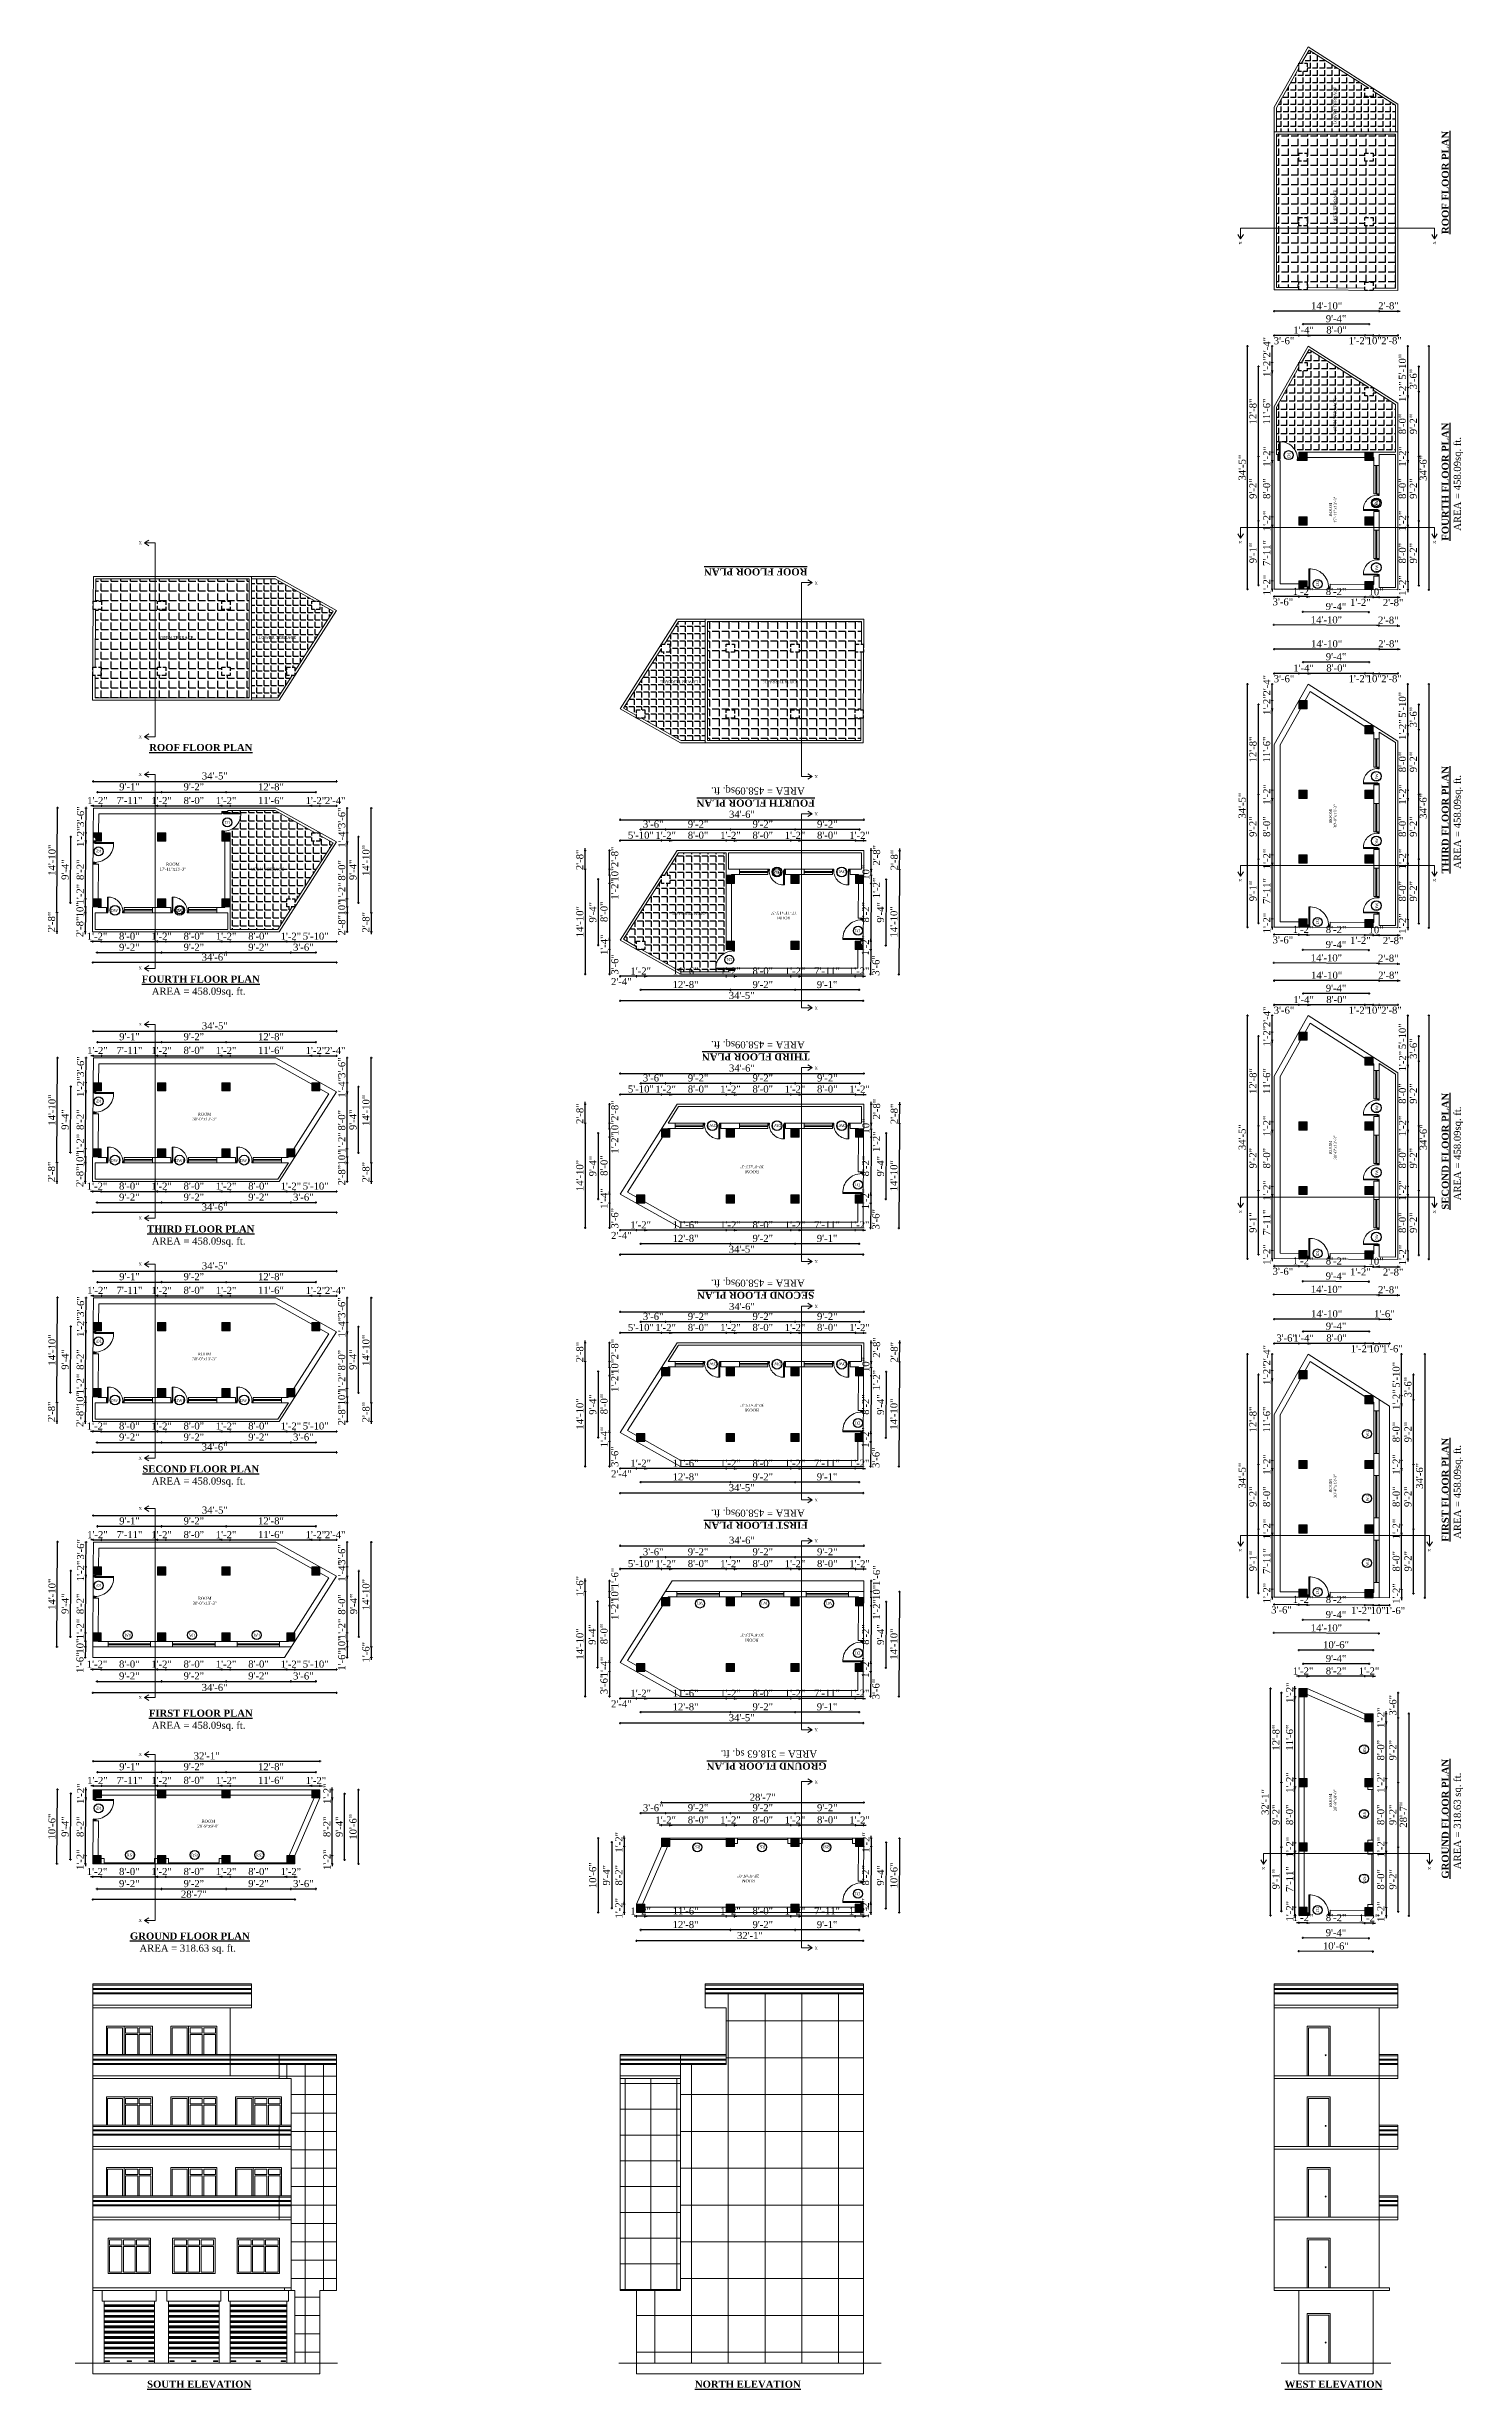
# Model space of a CAD drawing. Header units: inches. Extents: x 29905 to 48558, y -571 to 4919.
# Drawn here: x 29905 to 32311, y 750 to 4727 of the extents above; entities that cross this region are included whole.
import ezdxf

# ---------------------------------------------------------------- set-up
doc = ezdxf.new("R2010")
doc.units = ezdxf.units.IN
doc.header["$LTSCALE"] = 5
doc.header["$MEASUREMENT"] = 0
doc.linetypes.add('HIDDEN', pattern=[0.375, 0.25, -0.125])
for name, color, linetype, lineweight in [('A-WALL', 7, 'Continuous', 9), ('Dimension', 7, 'Continuous', 18), ('DOOR', 62, 'Continuous', 0)]:
    doc.layers.add(name, color=color, linetype=linetype, lineweight=lineweight)
doc.layers.add('dim line', color=7, linetype='Continuous', lineweight=15, true_color=0xfab2b2)
doc.layers.add('TEXT', color=6, linetype='Continuous')
doc.layers.add('WALL', color=7, linetype='Continuous')
doc.styles.add('ordinary', font='times.ttf')
doc.dimstyles.new('Copy of 96', dxfattribs={"dimtxt": 7, "dimasz": 4, "dimexe": 0.5, "dimexo": 0.5, "dimgap": 3, "dimtad": 1, "dimdec": 1, "dimzin": 11, "dimdsep": 46, "dimlunit": 4, "dimtxsty": 'ordinary', "dimblk": 'OBLIQUE', "dimcen": 0.09, "dimse1": 1, "dimse2": 1, "dimclrt": 6, "dimazin": 0, "dimtfac": 1, "dimtdec": 1, "dimtix": 1, "dimtmove": 2, "dimatfit": 3, "dimldrblk": 'leader', "dimfxl": 0.5, "dimfxlon": 1, "dimtolj": 1, "dimtzin": 0, "dimarcsym": 0})
pattern_1 = [(45, (5670.89868, 152.03615), (-0.08838834765, 0.08838834765), [])]
pattern_2 = [(45, (5670.89868, 530.48116), (-0.08838834765, 0.08838834765), [])]
pattern_3 = [(45, (5670.89868, 945.28743), (-0.08838834765, 0.08838834765), [])]
pattern_4 = [(45, (5670.89868, 1352.72824), (-0.08838834765, 0.08838834765), [])]
pattern_5 = [(45, (5670.89868, 1777.10564), (-0.08838834765, 0.08838834765), [])]
pattern_6 = [(0, (2244.656, 2170.387), (0, 16.5), [12, -4.5]), (90, (2244.656, 2170.387), (-16.5, 1e-15), [12, -4.5])]
pattern_7 = [(225, (55604.94825, 3175.18939), (0.08838834765, -0.08838834765), [])]
pattern_8 = [(225, (55604.94825, 3584.06193), (0.08838834765, -0.08838834765), [])]
pattern_9 = [(225, (55604.94825, 3974.6349), (0.08838834765, -0.08838834765), [])]
pattern_10 = [(225, (55604.94825, 4379.50503), (0.08838834765, -0.08838834765), [])]
pattern_11 = [(225, (55604.94825, 4810.5098), (0.08838834765, -0.08838834765), [])]
pattern_12 = [(180, (59031.191, 5203.117), (-2e-15, -16.5), [12, -4.5]), (270, (59031.191, 5203.117), (16.5, -3e-15), [12, -4.5])]
pattern_13 = [(135, (33647.55626, -22758.75962), (-0.08838834765, -0.08838834765), [])]
pattern_14 = [(135, (33647.55626, -22218.55077), (-0.08838834765, -0.08838834765), [])]
pattern_15 = [(135, (33647.55626, -21643.7062), (-0.08838834765, -0.08838834765), [])]
pattern_16 = [(135, (33647.55626, -21080.73319), (-0.08838834765, -0.08838834765), [])]
pattern_17 = [(135, (33647.55626, -20506.71745), (-0.08838834765, -0.08838834765), [])]
pattern_18 = [(90, (33647.556, -23424.785), (-16.5, 5e-15), [12, -4.5]), (180, (33647.556, -23424.785), (-6e-15, -16.5), [12, -4.5])]

msp = doc.modelspace()

# ---------------------------------------------------------------- texts
at = {"layer": 'TEXT', "style": 'ordinary'}
for s, rotation, p in [('X', 90, (31935.2, 4391.7, -58.2)), ('X', 90, (32264.5, 4391.7, -58.2)), ('D1', 90, (32017.1, 4029.6, -58.2)), ('D2', 90.4858, (32165.6, 3949.5, -58.2)), ('DW1', 90.0004, (32166.4, 3945.2, -58.2)), ('X', 90, (31935.2, 3883.5, -58.2)), ('X', 90, (32264.5, 3883.5, -58.2)), ('X', 180, (31214.7, 3820, -58.2)), ('D1', 89.5142, (32065.6, 3811.6, -58.2)), ('DW1', 90.0004, (32166.4, 3835.6, -58.2)), ('X', 180, (31214.7, 3490.8, -58.2)), ('DW1', 90.0004, (32166.4, 3481, -58.2)), ('X', 180, (31214.7, 3427.4, -58.2)), ('DW1', 90.0004, (32166.4, 3371.2, -58.2)), ('D1', 359.5142, (29989.2, 3359, -58.2)), ('DW1', 180.0004, (31153.1, 3329.4, -58.2)), ('D2', 180.4858, (31148.7, 3328.6, -58.2)), ('DW1', 180.0004, (31262.7, 3329.4, -58.2)), ('X', 90, (31935.2, 3309.5, -58.2)), ('X', 90, (32264.5, 3309.5, -58.2)), ('DW1', 0.0004, (30013.2, 3258.3, -58.2)), ('DW1', 0.0004, (30122.8, 3258.3, -58.2)), ('D2', 0.4858, (30127.1, 3259.1, -58.2)), ('DW1', 90.0004, (32166.4, 3261.5, -58.2)), ('D1', 179.5142, (31286.6, 3228.6, -58.2)), ('D1', 89.5142, (32065.6, 3237.6, -58.2)), ('D1', 180, (31068.6, 3180, -58.2)), ('X', 180, (31214.7, 3098.2, -58.2)), ('X', 180, (31214.7, 2996.4, -58.2)), ('D1', 359.5142, (29989.2, 2934.6, -58.2)), ('DW1', 90.0004, (32166.4, 2918, -58.2)), ('DW1', 180.0004, (31043.2, 2898.3, -58.2)), ('DW1', 180.0004, (31153.1, 2898.3, -58.2)), ('DW1', 180.0004, (31262.7, 2898.3, -58.2)), ('DW1', 0.0004, (30013.2, 2833.9, -58.2)), ('DW1', 0.0004, (30122.8, 2833.9, -58.2)), ('DW1', 0.0004, (30232.6, 2833.9, -58.2)), ('D1', 179.5142, (31286.6, 2797.6, -58.2)), ('DW1', 90.0004, (32166.4, 2808.2, -58.2)), ('X', 90, (31935.2, 2746.5, -58.2)), ('X', 90, (32264.5, 2746.5, -58.2)), ('DW1', 90.0004, (32166.4, 2698.6, -58.2)), ('X', 180, (31214.7, 2667.2, -58.2)), ('D1', 89.5142, (32065.6, 2674.6, -58.2)), ('X', 180, (31214.7, 2591.5, -58.2)), ('D1', 359.5142, (29989.2, 2527.2, -58.2)), ('DW1', 180.0004, (31043.2, 2493.5, -58.2)), ('DW1', 180.0004, (31153.1, 2493.5, -58.2)), ('DW1', 180.0004, (31262.7, 2493.5, -58.2)), ('DW1', 0.0004, (30013.2, 2426.4, -58.2)), ('DW1', 0.0004, (30122.8, 2426.4, -58.2)), ('DW1', 0.0004, (30232.6, 2426.4, -58.2)), ('D1', 179.5142, (31286.6, 2392.7, -58.2)), ('W1', 90.0004, (32150.6, 2367, -58.2)), ('W1', 90.0004, (32150.6, 2257.4, -58.2)), ('X', 180, (31214.7, 2262.3, -58.2)), ('X', 180, (31214.7, 2192.8, -58.2)), ('X', 90, (31935.2, 2171.7, -58.2)), ('W1', 90.0004, (32150.6, 2147.8, -58.2)), ('X', 90, (32256.2, 2171.7, -58.2)), ('D1', 359.5142, (29989.2, 2112.4, -58.2)), ('D1', 89.5142, (32065.6, 2099.8, -58.2)), ('W1', 180.0004, (31019.4, 2087.1, -58.2)), ('W1', 180.0004, (31129, 2087.1, -58.2)), ('W1', 180.0004, (31238.6, 2087.1, -58.2)), ('W1', 0.0004, (30037.2, 2027.5, -58.2)), ('W1', 0.0004, (30146.9, 2027.5, -58.2)), ('W1', 0.0004, (30256.5, 2027.5, -58.2)), ('D1', 179.5142, (31286.6, 2002.1, -58.2)), ('X', 180, (31214.7, 1871.8, -58.2)), ('RS2', 90.0004, (32145.5, 1830.6, -58.2)), ('X', 180, (31214.7, 1783.9, -58.2)), ('D1', 359.5142, (29989.2, 1734, -58.2)), ('RS1', 90.0004, (32145.5, 1720.8, -58.2)), ('RS2', 180.0004, (31015.6, 1673.2, -58.2)), ('RS1', 180.0004, (31125.4, 1673.2, -58.2)), ('RS1', 180.0004, (31235.1, 1673.2, -58.2)), ('RS1', 0.0004, (30040.8, 1654, -58.2)), ('RS1', 0.0004, (30150.4, 1654, -58.2)), ('RS2', 0.0004, (30260.2, 1654, -58.2)), ('X', 90, (31974.2, 1631.5, -58.2)), ('X', 90, (32256.2, 1631.5, -58.2)), ('D1', 179.5142, (31286.6, 1593.3, -58.2)), ('RS1', 90.0004, (32145.5, 1611.1, -58.2)), ('D1', 89.5142, (32065.6, 1559.6, -58.2)), ('X', 180, (31214.7, 1501.9, -58.2))]:
    msp.add_text(s, height=5, rotation=rotation, dxfattribs=at).set_placement(p)
for s, p in [('X', (30061.1, 3882.7, -58.2)), ('X', (30061.1, 3553.5, -58.2)), ('X', (30061.1, 3489.4, -58.2)), ('D1', (30207.2, 3407.6, -58.2)), ('X', (30061.1, 3160.2, -58.2)), ('X', (30061.1, 3065, -58.2)), ('X', (30061.1, 2735.8, -58.2)), ('X', (30061.1, 2657.6, -58.2)), ('X', (30061.1, 2328.4, -58.2)), ('X', (30061.1, 2242.8, -58.2)), ('X', (30061.1, 1921.8, -58.2)), ('X', (30061.1, 1825.3, -58.2)), ('X', (30061.1, 1543.3, -58.2))]:
    msp.add_text(s, height=5, dxfattribs=at).set_placement(p)
at = {"layer": 'TEXT', "char_height": 5, "attachment_point": 8, "style": 'ordinary'}
for s, insert, rotation in [('LOWER TERRACE', (32096.1, 4627.5), 89.9996), ('OPEN TERRACE', (32096.1, 4456.2), 89.9996), ('OPEN TERRACE', (32096.1, 4102.5), 89.9996), ('ROOM\\P17\'-11"x13\'-3"', (32096.1, 3941.5), 89.9996), ('OPEN TERRACE', (30125.7, 3721.9), 359.9996), ('LOWER TERRACE', (30296.9, 3721.9), 359.9996), ('LOWER TERRACE', (30978.9, 3651.6), 179.9996), ('OPEN TERRACE', (31150.2, 3651.6), 179.9996), ('ROOM\\P30\'-0"x13\'-3"', (32096.1, 3421.3), 89.9996), ('ROOM\\P17\'-11"x13\'-3"', (30119.1, 3328.6), 359.9996), ('OPEN TERRACE', (30280.1, 3328.6), 359.9996), ('OPEN TERRACE', (30995.7, 3259), 179.9996), ('ROOM\\P17\'-11"x13\'-3"', (31156.8, 3259), 179.9996), ('ROOM\\P30\'-0"x13\'-3"', (30173, 2904.2), 359.9996), ('ROOM\\P30\'-0"x13\'-3"', (32096.1, 2858.4), 89.9996), ('ROOM\\P30\'-0"x13\'-3"', (31102.9, 2828), 179.9996), ('ROOM\\P30\'-0"x13\'-3"', (30173, 2496.8), 359.9996), ('ROOM\\P30\'-0"x13\'-3"', (31102.9, 2423.1), 179.9996), ('ROOM\\P30\'-0"x13\'-3"', (32096.1, 2283.8), 89.9996), ('ROOM\\P30\'-0"x13\'-3"', (30173.2, 2082), 359.9996), ('ROOM\\P30\'-0"x13\'-3"', (31102.6, 2032.6), 179.9996), ('ROOM\\P28\'-9"x9\'-0"', (32096.1, 1749.7), 89.9996), ('ROOM\\P28\'-9"x9\'-0"', (30179.4, 1703.5), 359.9996), ('ROOM\\P28\'-9"x9\'-0"', (31096.5, 1623.7), 179.9996)]:
    msp.add_mtext_dynamic_manual_height_columns(s, width=101.569, gutter_width=1720.7, heights=[0], dxfattribs=dict(at, insert=insert, rotation=rotation))
at = {"layer": 'TEXT', "char_height": 12, "width": 219.815, "attachment_point": 8, "style": 'ordinary'}
for s, insert, rotation in [('{\\fTimes New Roman|b1|i0|c0|p18;\\LROOF FLOOR PLAN}', (32286.5, 4497.2), 89.9996), ('{\\fTimes New Roman|b1|i0|c0|p18;\\LFOURTH FLOOR PLAN}', (32286.5, 3989), 89.9996), ('AREA = 458.09sq. ft.', (32310.7, 3985.4), 89.9996), ('{\\fTimes New Roman|b1|i0|c0|p18;\\LROOF FLOOR PLAN}', (31109.2, 3842), 179.9996), ('{\\fTimes New Roman|b1|i0|c0|p18;\\LROOF FLOOR PLAN}', (30166.6, 3531.5), 359.9996), ('{\\fTimes New Roman|b1|i0|c0|p18;\\LTHIRD FLOOR PLAN}', (32286.5, 3415), 89.9996), ('AREA = 458.09sq. ft.', (31112.8, 3473.7), 179.9996), ('AREA = 458.09sq. ft.', (32310.7, 3411.4), 89.9996), ('{\\fTimes New Roman|b1|i0|c0|p18;\\LFOURTH FLOOR PLAN}', (31109.2, 3449.4), 179.9996), ('{\\fTimes New Roman|b1|i0|c0|p18;\\LFOURTH FLOOR PLAN}', (30166.6, 3138.2), 359.9996), ('AREA = 458.09sq. ft.', (30163, 3113.9), 359.9996), ('AREA = 458.09sq. ft.', (31112.8, 3042.7), 179.9996), ('{\\fTimes New Roman|b1|i0|c0|p18;\\LTHIRD FLOOR PLAN}', (31109.2, 3018.4), 179.9996), ('{\\fTimes New Roman|b1|i0|c0|p18;\\LSECOND FLOOR PLAN}', (32286.5, 2852), 89.9996), ('AREA = 458.09sq. ft.', (32310.7, 2848.4), 89.9996), ('{\\fTimes New Roman|b1|i0|c0|p18;\\LTHIRD FLOOR PLAN}', (30166.6, 2713.8), 359.9996), ('AREA = 458.09sq. ft.', (30163, 2689.6), 359.9996), ('AREA = 458.09sq. ft.', (31112.8, 2637.8), 179.9996), ('{\\fTimes New Roman|b1|i0|c0|p18;\\LSECOND FLOOR PLAN}', (31109.2, 2613.6), 179.9996), ('{\\fTimes New Roman|b1|i0|c0|p18;\\LFIRST FLOOR PLAN}', (32286.5, 2277.2), 89.9996), ('AREA = 458.09sq. ft.', (32310.7, 2273.6), 89.9996), ('{\\fTimes New Roman|b1|i0|c0|p18;\\LSECOND FLOOR PLAN}', (30166.6, 2306.4), 359.9996), ('AREA = 458.09sq. ft.', (30163, 2282.1), 359.9996), ('AREA = 458.09sq. ft.', (31112.8, 2247.2), 179.9996), ('{\\fTimes New Roman|b1|i0|c0|p18;\\LFIRST FLOOR PLAN}', (31109.2, 2223), 179.9996), ('{\\fTimes New Roman|b1|i0|c0|p18;\\LFIRST FLOOR PLAN}', (30166.6, 1891.6), 359.9996), ('AREA = 458.09sq. ft.', (30163, 1867.3), 359.9996), ('AREA = 318.63 sq. ft.', (31131.4, 1838.3), 179.9996), ('{\\fTimes New Roman|b1|i0|c0|p18;\\LGROUND FLOOR PLAN}', (31127.8, 1814.1), 179.9996), ('{\\fTimes New Roman|b1|i0|c0|p18;\\LGROUND FLOOR PLAN}', (32286.5, 1718.4), 89.9996), ('AREA = 318.63 sq. ft.', (32310.7, 1714.8), 89.9996), ('{\\fTimes New Roman|b1|i0|c0|p18;\\LGROUND FLOOR PLAN}', (30148, 1513.1), 359.9996), ('AREA = 318.63 sq. ft.', (30144.4, 1488.9), 359.9996), ('{\\fTimes New Roman|b1|i0|c0|p18;\\LSOUTH ELEVATION}', (30163.9, 752, -58.2), 359.9996), ('{\\fTimes New Roman|b1|i0|c0|p18;\\LNORTH ELEVATION}', (31095.7, 752, -58.2), 359.9996), ('{\\fTimes New Roman|b1|i0|c0|p18;\\LWEST ELEVATION}', (32090.5, 752, -58.2), 359.9996)]:
    msp.add_mtext(s, dxfattribs=dict(at, insert=insert, rotation=rotation))

# ---------------------------------------------------------------- blocks, each defined once
blk = doc.blocks.new('A$C27B36B59')
at = {"layer": 'DOOR'}
for p, q in [((0, 4), (0, 0)), ((2.5, 4), (0, 4)), ((0, 0), (3, 0)), ((2.5, 2.5), (2.5, 4)), ((3, 2.5), (2.5, 2.5)), ((3, 0), (3, 2.5))]:
    blk.add_line(p, q, dxfattribs=at)
for centre, radius, start, end in [((-1.4, -0.5), 4.75, 22.1411, 72.838), ((1.3, 2.1), 1.64, 45.138, 144.8948), ((2.2, 0.3), 2.49, 83.3149, 152.658), ((0.1, 0.4), 2.05, 349.4875, 93.6805), ((2, -0.5), 2.01, 58.7447, 166.495), ((-0.1, 0.3), 1.13, 343.542, 86.947), ((2.1, -0.4), 1.17, 38.2816, 160.1519)]:
    blk.add_arc(centre, radius, start, end, dxfattribs=at)
blk = doc.blocks.new('D2')
at = {"layer": 'DOOR'}
for p, q in [((74474, 24047.6), (74474, 24018.1)), ((74474, 24047.6), (74475.5, 24047.6)), ((74475.5, 24047.6), (74475.5, 24018.1))]:
    blk.add_line(p, q, dxfattribs=at)
blk.add_arc((74474, 24047.6), 29.5, 180, 272.9146, dxfattribs=at)
at = {"layer": 'DOOR', "xscale": -1, "rotation": 180}
blk.add_blockref('A$C27B36B59', (74442, 24050.1), dxfattribs=at)
at = {"layer": 'DOOR', "rotation": 180}
blk.add_blockref('A$C27B36B59', (74478, 24050.1), dxfattribs=at)
blk = doc.blocks.new('oblique')
at = {"color": 0, "lineweight": -2}
blk.add_line((0.25, 0.25), (-0.25, -0.25), dxfattribs=at)
at = {"layer": 'dim line', "lineweight": 9}
for p, q in [((-0.4375, 0), (0.4375, 0)), ((0, 0.4375), (0, -0.4375))]:
    blk.add_line(p, q, dxfattribs=at)
blk = doc.blocks.new('*D609')
at = {"layer": 'A-WALL', "color": 0, "lineweight": -2, "ltscale": 50, "transparency": 16777216}
for p, q in [((29983.4, 1619.8), (29979.4, 1619.8)), ((29997.4, 1619.8), (29983.4, 1619.8)), ((29997.4, 1619.8), (30001.4, 1619.8))]:
    blk.add_line(p, q, dxfattribs=at)
at = {"layer": 'Defpoints', "color": 0, "ltscale": 50, "transparency": 16777216}
for p in [(29983.4, 1641.8, -58.2), (29997.4, 1641.8, -58.2), (29983.4, 1619.8)]:
    blk.add_point(p, dxfattribs=at)
at = {"layer": 'A-WALL', "color": 0, "lineweight": -2, "ltscale": 50, "transparency": 16777216, "xscale": 4, "yscale": 4, "zscale": 4}
blk.add_blockref('oblique', (29983.4, 1619.8), dxfattribs=at)
at = {"layer": 'A-WALL', "color": 0, "lineweight": -2, "ltscale": 50, "transparency": 16777216, "xscale": 4, "yscale": 4, "zscale": 4, "rotation": 180}
blk.add_blockref('oblique', (29997.4, 1619.8), dxfattribs=at)
at = {"layer": 'A-WALL', "color": 6, "ltscale": 50, "transparency": 16777216, "insert": (29990.4, 1628.8), "char_height": 12, "attachment_point": 5, "style": 'ordinary'}
blk.add_mtext('\\A1;1\'-2"', dxfattribs=at)
blk = doc.blocks.new('_OBLIQUE')
at = {"color": 0, "linetype": 'ByBlock'}
blk.add_line((-0.5, -0.5), (0.5, 0.5), dxfattribs=at)
blk = doc.blocks.new('leader')
at = {"layer": 'Dimension'}
for p, q in [((-4.42, 0), (4.42, 0)), ((0, -4.33), (0, 4.33))]:
    blk.add_line(p, q, dxfattribs=at)
blk = doc.blocks.new('*D580')
at = {"layer": 'A-WALL', "color": 0, "lineweight": -2, "ltscale": 5, "transparency": 16777216}
blk.add_line((29997.4, 1619.8), (30093, 1619.8), dxfattribs=at)
at = {"layer": 'Defpoints', "color": 0, "ltscale": 5, "transparency": 16777216}
for p in [(29997.4, 1641.8, -58.2), (30093, 1641.8, -58.2), (30093, 1619.8)]:
    blk.add_point(p, dxfattribs=at)
at = {"layer": 'A-WALL', "color": 0, "lineweight": -2, "ltscale": 5, "transparency": 16777216, "xscale": 4, "yscale": 4, "zscale": 4, "rotation": 180}
blk.add_blockref('oblique', (29997.4, 1619.8), dxfattribs=at)
at = {"layer": 'A-WALL', "color": 0, "lineweight": -2, "ltscale": 5, "transparency": 16777216, "xscale": 4, "yscale": 4, "zscale": 4}
blk.add_blockref('oblique', (30093, 1619.8), dxfattribs=at)
at = {"layer": 'A-WALL', "color": 6, "ltscale": 5, "transparency": 16777216, "insert": (30045.2, 1628.9), "char_height": 12, "attachment_point": 5, "style": 'ordinary'}
blk.add_mtext('\\A1;8\'-0"', dxfattribs=at)
blk = doc.blocks.new('*D581')
at = {"layer": 'A-WALL', "color": 0, "lineweight": -2, "ltscale": 5, "transparency": 16777216}
for p, q in [((30093, 1619.8), (30089, 1619.8)), ((30093, 1619.8), (30107, 1619.8)), ((30107, 1619.8), (30111, 1619.8))]:
    blk.add_line(p, q, dxfattribs=at)
at = {"layer": 'Defpoints', "color": 0, "ltscale": 5, "transparency": 16777216}
for p in [(30093, 1641.8, -58.2), (30107, 1641.8, -58.2), (30107, 1619.8)]:
    blk.add_point(p, dxfattribs=at)
at = {"layer": 'A-WALL', "color": 0, "lineweight": -2, "ltscale": 5, "transparency": 16777216, "xscale": 4, "yscale": 4, "zscale": 4}
blk.add_blockref('oblique', (30093, 1619.8), dxfattribs=at)
at = {"layer": 'A-WALL', "color": 0, "lineweight": -2, "ltscale": 5, "transparency": 16777216, "xscale": 4, "yscale": 4, "zscale": 4, "rotation": 180}
blk.add_blockref('oblique', (30107, 1619.8), dxfattribs=at)
at = {"layer": 'A-WALL', "color": 6, "ltscale": 5, "transparency": 16777216, "insert": (30100, 1628.8), "char_height": 12, "attachment_point": 5, "style": 'ordinary'}
blk.add_mtext('\\A1;1\'-2"', dxfattribs=at)
blk = doc.blocks.new('*D582')
at = {"layer": 'A-WALL', "color": 0, "lineweight": -2, "ltscale": 5, "transparency": 16777216}
blk.add_line((30107, 1619.8), (30202.6, 1619.8), dxfattribs=at)
at = {"layer": 'Defpoints', "color": 0, "ltscale": 5, "transparency": 16777216}
for p in [(30107, 1641.8, -58.2), (30202.6, 1641.8, -58.2), (30202.6, 1619.8)]:
    blk.add_point(p, dxfattribs=at)
at = {"layer": 'A-WALL', "color": 0, "lineweight": -2, "ltscale": 5, "transparency": 16777216, "xscale": 4, "yscale": 4, "zscale": 4, "rotation": 180}
blk.add_blockref('oblique', (30107, 1619.8), dxfattribs=at)
at = {"layer": 'A-WALL', "color": 0, "lineweight": -2, "ltscale": 5, "transparency": 16777216, "xscale": 4, "yscale": 4, "zscale": 4}
blk.add_blockref('oblique', (30202.6, 1619.8), dxfattribs=at)
at = {"layer": 'A-WALL', "color": 6, "ltscale": 5, "transparency": 16777216, "insert": (30154.8, 1628.9), "char_height": 12, "attachment_point": 5, "style": 'ordinary'}
blk.add_mtext('\\A1;8\'-0"', dxfattribs=at)
blk = doc.blocks.new('*D583')
at = {"layer": 'A-WALL', "color": 0, "lineweight": -2, "ltscale": 5, "transparency": 16777216}
for p, q in [((30202.6, 1619.8), (30198.6, 1619.8)), ((30202.6, 1619.8), (30216.6, 1619.8)), ((30216.6, 1619.8), (30220.6, 1619.8))]:
    blk.add_line(p, q, dxfattribs=at)
at = {"layer": 'Defpoints', "color": 0, "ltscale": 5, "transparency": 16777216}
for p in [(30202.6, 1641.8, -58.2), (30216.6, 1641.8, -58.2), (30216.6, 1619.8)]:
    blk.add_point(p, dxfattribs=at)
at = {"layer": 'A-WALL', "color": 0, "lineweight": -2, "ltscale": 5, "transparency": 16777216, "xscale": 4, "yscale": 4, "zscale": 4}
blk.add_blockref('oblique', (30202.6, 1619.8), dxfattribs=at)
at = {"layer": 'A-WALL', "color": 0, "lineweight": -2, "ltscale": 5, "transparency": 16777216, "xscale": 4, "yscale": 4, "zscale": 4, "rotation": 180}
blk.add_blockref('oblique', (30216.6, 1619.8), dxfattribs=at)
at = {"layer": 'A-WALL', "color": 6, "ltscale": 5, "transparency": 16777216, "insert": (30209.6, 1628.8), "char_height": 12, "attachment_point": 5, "style": 'ordinary'}
blk.add_mtext('\\A1;1\'-2"', dxfattribs=at)
blk = doc.blocks.new('*D589')
at = {"layer": 'A-WALL', "color": 0, "lineweight": -2, "ltscale": 5, "transparency": 16777216}
blk.add_line((30216.6, 1619.8), (30312.6, 1619.8), dxfattribs=at)
at = {"layer": 'Defpoints', "color": 0, "ltscale": 5, "transparency": 16777216}
for p in [(30216.6, 1641.8, -58.2), (30312.6, 1641.8), (30312.6, 1619.8)]:
    blk.add_point(p, dxfattribs=at)
at = {"layer": 'A-WALL', "color": 0, "lineweight": -2, "ltscale": 5, "transparency": 16777216, "xscale": 4, "yscale": 4, "zscale": 4, "rotation": 180}
blk.add_blockref('oblique', (30216.6, 1619.8), dxfattribs=at)
at = {"layer": 'A-WALL', "color": 0, "lineweight": -2, "ltscale": 5, "transparency": 16777216, "xscale": 4, "yscale": 4, "zscale": 4}
blk.add_blockref('oblique', (30312.6, 1619.8), dxfattribs=at)
at = {"layer": 'A-WALL', "color": 6, "ltscale": 5, "transparency": 16777216, "insert": (30264.6, 1628.9), "char_height": 12, "attachment_point": 5, "style": 'ordinary'}
blk.add_mtext('\\A1;8\'-0"', dxfattribs=at)
blk = doc.blocks.new('*D590')
at = {"layer": 'A-WALL', "color": 0, "lineweight": -2, "ltscale": 5, "transparency": 16777216}
for p, q in [((30312.6, 1619.8), (30308.6, 1619.8)), ((30312.6, 1619.8), (30326.6, 1619.8)), ((30326.6, 1619.8), (30330.6, 1619.8))]:
    blk.add_line(p, q, dxfattribs=at)
at = {"layer": 'Defpoints', "color": 0, "ltscale": 5, "transparency": 16777216}
for p in [(30312.6, 1641.8), (30326.6, 1641.8, -58.2), (30326.6, 1619.8)]:
    blk.add_point(p, dxfattribs=at)
at = {"layer": 'A-WALL', "color": 0, "lineweight": -2, "ltscale": 5, "transparency": 16777216, "xscale": 4, "yscale": 4, "zscale": 4}
blk.add_blockref('oblique', (30312.6, 1619.8), dxfattribs=at)
at = {"layer": 'A-WALL', "color": 0, "lineweight": -2, "ltscale": 5, "transparency": 16777216, "xscale": 4, "yscale": 4, "zscale": 4, "rotation": 180}
blk.add_blockref('oblique', (30326.6, 1619.8), dxfattribs=at)
at = {"layer": 'A-WALL', "color": 6, "ltscale": 5, "transparency": 16777216, "insert": (30319.6, 1628.8), "char_height": 12, "attachment_point": 5, "style": 'ordinary'}
blk.add_mtext('\\A1;1\'-2"', dxfattribs=at)
blk = doc.blocks.new('*D492')
at = {"layer": 'A-WALL', "color": 0, "lineweight": -2, "ltscale": 5, "transparency": 16777216}
blk.add_line((29990.4, 1599.2), (30100, 1599.2), dxfattribs=at)
at = {"layer": 'Defpoints', "color": 0, "ltscale": 5, "transparency": 16777216}
for p in [(29990.4, 1648.8, -58.2), (30100, 1648.8, -58.2), (30100, 1599.2)]:
    blk.add_point(p, dxfattribs=at)
at = {"layer": 'A-WALL', "color": 0, "lineweight": -2, "ltscale": 5, "transparency": 16777216, "xscale": 4, "yscale": 4, "zscale": 4, "rotation": 180}
blk.add_blockref('oblique', (29990.4, 1599.2), dxfattribs=at)
at = {"layer": 'A-WALL', "color": 0, "lineweight": -2, "ltscale": 5, "transparency": 16777216, "xscale": 4, "yscale": 4, "zscale": 4}
blk.add_blockref('oblique', (30100, 1599.2), dxfattribs=at)
at = {"layer": 'A-WALL', "color": 6, "ltscale": 5, "transparency": 16777216, "insert": (30045.2, 1608.3), "char_height": 12, "attachment_point": 5, "style": 'ordinary'}
blk.add_mtext('\\A1;9\'-2"', dxfattribs=at)
blk = doc.blocks.new('*D591')
at = {"layer": 'A-WALL', "color": 0, "lineweight": -2, "ltscale": 5, "transparency": 16777216}
blk.add_line((30100, 1599.2), (30209.6, 1599.2), dxfattribs=at)
at = {"layer": 'Defpoints', "color": 0, "ltscale": 5, "transparency": 16777216}
for p in [(30100, 1648.8, -58.2), (30209.6, 1648.8, -58.2), (30209.6, 1599.2)]:
    blk.add_point(p, dxfattribs=at)
at = {"layer": 'A-WALL', "color": 0, "lineweight": -2, "ltscale": 5, "transparency": 16777216, "xscale": 4, "yscale": 4, "zscale": 4, "rotation": 180}
blk.add_blockref('oblique', (30100, 1599.2), dxfattribs=at)
at = {"layer": 'A-WALL', "color": 0, "lineweight": -2, "ltscale": 5, "transparency": 16777216, "xscale": 4, "yscale": 4, "zscale": 4}
blk.add_blockref('oblique', (30209.6, 1599.2), dxfattribs=at)
at = {"layer": 'A-WALL', "color": 6, "ltscale": 5, "transparency": 16777216, "insert": (30154.8, 1608.3), "char_height": 12, "attachment_point": 5, "style": 'ordinary'}
blk.add_mtext('\\A1;9\'-2"', dxfattribs=at)
blk = doc.blocks.new('*D592')
at = {"layer": 'A-WALL', "color": 0, "lineweight": -2, "ltscale": 5, "transparency": 16777216}
blk.add_line((30209.6, 1599.2), (30319.6, 1599.2), dxfattribs=at)
at = {"layer": 'Defpoints', "color": 0, "ltscale": 5, "transparency": 16777216}
for p in [(30209.6, 1648.8, -58.2), (30319.6, 1648.8, -58.2), (30319.6, 1599.2)]:
    blk.add_point(p, dxfattribs=at)
at = {"layer": 'A-WALL', "color": 0, "lineweight": -2, "ltscale": 5, "transparency": 16777216, "xscale": 4, "yscale": 4, "zscale": 4, "rotation": 180}
blk.add_blockref('oblique', (30209.6, 1599.2), dxfattribs=at)
at = {"layer": 'A-WALL', "color": 0, "lineweight": -2, "ltscale": 5, "transparency": 16777216, "xscale": 4, "yscale": 4, "zscale": 4}
blk.add_blockref('oblique', (30319.6, 1599.2), dxfattribs=at)
at = {"layer": 'A-WALL', "color": 6, "ltscale": 5, "transparency": 16777216, "insert": (30264.6, 1608.3), "char_height": 12, "attachment_point": 5, "style": 'ordinary'}
blk.add_mtext('\\A1;9\'-2"', dxfattribs=at)
blk = doc.blocks.new('*D593')
at = {"layer": 'A-WALL', "color": 0, "lineweight": -2, "ltscale": 5, "transparency": 16777216}
blk.add_line((30326.6, 1581.3), (29983.3, 1581.3), dxfattribs=at)
at = {"layer": 'Defpoints', "color": 0, "ltscale": 5, "transparency": 16777216}
for p in [(29983.3, 1641.8, -58.2), (30326.6, 1641.8, -58.2), (29983.3, 1581.3)]:
    blk.add_point(p, dxfattribs=at)
at = {"layer": 'A-WALL', "color": 0, "lineweight": -2, "ltscale": 5, "transparency": 16777216, "xscale": 4, "yscale": 4, "zscale": 4, "rotation": 180}
blk.add_blockref('oblique', (29983.3, 1581.3), dxfattribs=at)
at = {"layer": 'A-WALL', "color": 0, "lineweight": -2, "ltscale": 5, "transparency": 16777216, "xscale": 4, "yscale": 4, "zscale": 4}
blk.add_blockref('oblique', (30326.6, 1581.3), dxfattribs=at)
at = {"layer": 'A-WALL', "color": 6, "ltscale": 5, "transparency": 16777216, "insert": (30154.9, 1590.4), "char_height": 12, "attachment_point": 5, "style": 'ordinary'}
blk.add_mtext('\\A1;28\'-7"', dxfattribs=at)
blk = doc.blocks.new('*D594')
at = {"layer": 'A-WALL', "color": 0, "lineweight": -2, "ltscale": 50, "transparency": 16777216}
for p, q in [((29984.1, 1774.5), (29980.1, 1774.5)), ((29984.1, 1774.5), (29998.1, 1774.5)), ((29998.1, 1774.5), (30002.1, 1774.5))]:
    blk.add_line(p, q, dxfattribs=at)
at = {"layer": 'Defpoints', "color": 0, "ltscale": 50, "transparency": 16777216}
for p in [(29984.1, 1767.8, -58.2), (29998.1, 1774.5), (29998.1, 1767.8, -58.2)]:
    blk.add_point(p, dxfattribs=at)
at = {"layer": 'A-WALL', "color": 0, "lineweight": -2, "ltscale": 50, "transparency": 16777216, "xscale": 4, "yscale": 4, "zscale": 4}
blk.add_blockref('oblique', (29984.1, 1774.5), dxfattribs=at)
at = {"layer": 'A-WALL', "color": 0, "lineweight": -2, "ltscale": 50, "transparency": 16777216, "xscale": 4, "yscale": 4, "zscale": 4, "rotation": 180}
blk.add_blockref('oblique', (29998.1, 1774.5), dxfattribs=at)
at = {"layer": 'A-WALL', "color": 6, "ltscale": 50, "transparency": 16777216, "insert": (29991.1, 1783.5), "char_height": 12, "attachment_point": 5, "style": 'ordinary'}
blk.add_mtext('\\A1;1\'-2"', dxfattribs=at)
blk = doc.blocks.new('*D595')
at = {"layer": 'A-WALL', "color": 0, "lineweight": -2, "ltscale": 5, "transparency": 16777216}
blk.add_line((29998.1, 1774.5), (30093, 1774.5), dxfattribs=at)
at = {"layer": 'Defpoints', "color": 0, "ltscale": 5, "transparency": 16777216}
for p in [(29998.1, 1767.8, -58.2), (30093, 1774.5), (30093, 1767.8, -58.2)]:
    blk.add_point(p, dxfattribs=at)
at = {"layer": 'A-WALL', "color": 0, "lineweight": -2, "ltscale": 5, "transparency": 16777216, "xscale": 4, "yscale": 4, "zscale": 4, "rotation": 180}
blk.add_blockref('oblique', (29998.1, 1774.5), dxfattribs=at)
at = {"layer": 'A-WALL', "color": 0, "lineweight": -2, "ltscale": 5, "transparency": 16777216, "xscale": 4, "yscale": 4, "zscale": 4}
blk.add_blockref('oblique', (30093, 1774.5), dxfattribs=at)
at = {"layer": 'A-WALL', "color": 6, "ltscale": 5, "transparency": 16777216, "insert": (30045.5, 1783.6), "char_height": 12, "attachment_point": 5, "style": 'ordinary'}
blk.add_mtext('\\A1;7\'-11"', dxfattribs=at)
blk = doc.blocks.new('*D596')
at = {"layer": 'A-WALL', "color": 0, "lineweight": -2, "ltscale": 5, "transparency": 16777216}
for p, q in [((30093, 1774.5), (30089, 1774.5)), ((30093, 1774.5), (30107, 1774.5)), ((30107, 1774.5), (30111, 1774.5))]:
    blk.add_line(p, q, dxfattribs=at)
at = {"layer": 'Defpoints', "color": 0, "ltscale": 5, "transparency": 16777216}
for p in [(30093, 1767.8, -58.2), (30107, 1774.5), (30107, 1767.8, -58.2)]:
    blk.add_point(p, dxfattribs=at)
at = {"layer": 'A-WALL', "color": 0, "lineweight": -2, "ltscale": 5, "transparency": 16777216, "xscale": 4, "yscale": 4, "zscale": 4}
blk.add_blockref('oblique', (30093, 1774.5), dxfattribs=at)
at = {"layer": 'A-WALL', "color": 0, "lineweight": -2, "ltscale": 5, "transparency": 16777216, "xscale": 4, "yscale": 4, "zscale": 4, "rotation": 180}
blk.add_blockref('oblique', (30107, 1774.5), dxfattribs=at)
at = {"layer": 'A-WALL', "color": 6, "ltscale": 5, "transparency": 16777216, "insert": (30100, 1783.5), "char_height": 12, "attachment_point": 5, "style": 'ordinary'}
blk.add_mtext('\\A1;1\'-2"', dxfattribs=at)
blk = doc.blocks.new('*D597')
at = {"layer": 'A-WALL', "color": 0, "lineweight": -2, "ltscale": 5, "transparency": 16777216}
blk.add_line((30107, 1774.5), (30202.6, 1774.5), dxfattribs=at)
at = {"layer": 'Defpoints', "color": 0, "ltscale": 5, "transparency": 16777216}
for p in [(30107, 1767.8, -58.2), (30202.6, 1774.5), (30202.6, 1767.8, -58.2)]:
    blk.add_point(p, dxfattribs=at)
at = {"layer": 'A-WALL', "color": 0, "lineweight": -2, "ltscale": 5, "transparency": 16777216, "xscale": 4, "yscale": 4, "zscale": 4, "rotation": 180}
blk.add_blockref('oblique', (30107, 1774.5), dxfattribs=at)
at = {"layer": 'A-WALL', "color": 0, "lineweight": -2, "ltscale": 5, "transparency": 16777216, "xscale": 4, "yscale": 4, "zscale": 4}
blk.add_blockref('oblique', (30202.6, 1774.5), dxfattribs=at)
at = {"layer": 'A-WALL', "color": 6, "ltscale": 5, "transparency": 16777216, "insert": (30154.8, 1783.6), "char_height": 12, "attachment_point": 5, "style": 'ordinary'}
blk.add_mtext('\\A1;8\'-0"', dxfattribs=at)
blk = doc.blocks.new('*D598')
at = {"layer": 'A-WALL', "color": 0, "lineweight": -2, "ltscale": 5, "transparency": 16777216}
for p, q in [((30202.6, 1774.5), (30198.6, 1774.5)), ((30202.6, 1774.5), (30216.6, 1774.5)), ((30216.6, 1774.5), (30220.6, 1774.5))]:
    blk.add_line(p, q, dxfattribs=at)
at = {"layer": 'Defpoints', "color": 0, "ltscale": 5, "transparency": 16777216}
for p in [(30202.6, 1767.8, -58.2), (30216.6, 1774.5), (30216.6, 1767.8, -58.2)]:
    blk.add_point(p, dxfattribs=at)
at = {"layer": 'A-WALL', "color": 0, "lineweight": -2, "ltscale": 5, "transparency": 16777216, "xscale": 4, "yscale": 4, "zscale": 4}
blk.add_blockref('oblique', (30202.6, 1774.5), dxfattribs=at)
at = {"layer": 'A-WALL', "color": 0, "lineweight": -2, "ltscale": 5, "transparency": 16777216, "xscale": 4, "yscale": 4, "zscale": 4, "rotation": 180}
blk.add_blockref('oblique', (30216.6, 1774.5), dxfattribs=at)
at = {"layer": 'A-WALL', "color": 6, "ltscale": 5, "transparency": 16777216, "insert": (30209.6, 1783.5), "char_height": 12, "attachment_point": 5, "style": 'ordinary'}
blk.add_mtext('\\A1;1\'-2"', dxfattribs=at)
blk = doc.blocks.new('*D584')
at = {"layer": 'A-WALL', "color": 0, "lineweight": -2, "ltscale": 5, "transparency": 16777216}
blk.add_line((30216.6, 1774.5), (30355.1, 1774.5), dxfattribs=at)
at = {"layer": 'Defpoints', "color": 0, "ltscale": 5, "transparency": 16777216}
for p in [(30216.6, 1767.8, -58.2), (30355.1, 1774.5), (30355.1, 1767.8, -58.2)]:
    blk.add_point(p, dxfattribs=at)
at = {"layer": 'A-WALL', "color": 0, "lineweight": -2, "ltscale": 5, "transparency": 16777216, "xscale": 4, "yscale": 4, "zscale": 4, "rotation": 180}
blk.add_blockref('oblique', (30216.6, 1774.5), dxfattribs=at)
at = {"layer": 'A-WALL', "color": 0, "lineweight": -2, "ltscale": 5, "transparency": 16777216, "xscale": 4, "yscale": 4, "zscale": 4}
blk.add_blockref('oblique', (30355.1, 1774.5), dxfattribs=at)
at = {"layer": 'A-WALL', "color": 6, "ltscale": 5, "transparency": 16777216, "insert": (30285.8, 1783.6), "char_height": 12, "attachment_point": 5, "style": 'ordinary'}
blk.add_mtext('\\A1;11\'-6"', dxfattribs=at)
blk = doc.blocks.new('*D585')
at = {"layer": 'A-WALL', "color": 0, "lineweight": -2, "ltscale": 5, "transparency": 16777216}
for p, q in [((30355.1, 1774.5), (30351.1, 1774.5)), ((30355.1, 1774.5), (30369.1, 1774.5)), ((30369.1, 1774.5), (30373.1, 1774.5))]:
    blk.add_line(p, q, dxfattribs=at)
at = {"layer": 'Defpoints', "color": 0, "ltscale": 5, "transparency": 16777216}
for p in [(30355.1, 1767.8, -58.2), (30369.1, 1774.5), (30369.1, 1767.8, -58.2)]:
    blk.add_point(p, dxfattribs=at)
at = {"layer": 'A-WALL', "color": 0, "lineweight": -2, "ltscale": 5, "transparency": 16777216, "xscale": 4, "yscale": 4, "zscale": 4}
blk.add_blockref('oblique', (30355.1, 1774.5), dxfattribs=at)
at = {"layer": 'A-WALL', "color": 0, "lineweight": -2, "ltscale": 5, "transparency": 16777216, "xscale": 4, "yscale": 4, "zscale": 4, "rotation": 180}
blk.add_blockref('oblique', (30369.1, 1774.5), dxfattribs=at)
at = {"layer": 'A-WALL', "color": 6, "ltscale": 5, "transparency": 16777216, "insert": (30362.1, 1783.5), "char_height": 12, "attachment_point": 5, "style": 'ordinary'}
blk.add_mtext('\\A1;1\'-2"', dxfattribs=at)
blk = doc.blocks.new('*D491')
at = {"layer": 'A-WALL', "color": 0, "lineweight": -2, "ltscale": 5, "transparency": 16777216}
blk.add_line((29991.1, 1797.7), (30100, 1797.7), dxfattribs=at)
at = {"layer": 'Defpoints', "color": 0, "ltscale": 5, "transparency": 16777216}
for p in [(30100, 1797.7), (29991.1, 1760.8, -58.2), (30100, 1760.8, -58.2)]:
    blk.add_point(p, dxfattribs=at)
at = {"layer": 'A-WALL', "color": 0, "lineweight": -2, "ltscale": 5, "transparency": 16777216, "xscale": 4, "yscale": 4, "zscale": 4, "rotation": 180}
blk.add_blockref('oblique', (29991.1, 1797.7), dxfattribs=at)
at = {"layer": 'A-WALL', "color": 0, "lineweight": -2, "ltscale": 5, "transparency": 16777216, "xscale": 4, "yscale": 4, "zscale": 4}
blk.add_blockref('oblique', (30100, 1797.7), dxfattribs=at)
at = {"layer": 'A-WALL', "color": 6, "ltscale": 5, "transparency": 16777216, "insert": (30045.5, 1806.8), "char_height": 12, "attachment_point": 5, "style": 'ordinary'}
blk.add_mtext('\\A1;9\'-1"', dxfattribs=at)
blk = doc.blocks.new('*D586')
at = {"layer": 'A-WALL', "color": 0, "lineweight": -2, "ltscale": 5, "transparency": 16777216}
blk.add_line((30100, 1797.7), (30209.6, 1797.7), dxfattribs=at)
at = {"layer": 'Defpoints', "color": 0, "ltscale": 5, "transparency": 16777216}
for p in [(30209.6, 1797.7), (30100, 1760.8, -58.2), (30209.6, 1760.8, -58.2)]:
    blk.add_point(p, dxfattribs=at)
at = {"layer": 'A-WALL', "color": 0, "lineweight": -2, "ltscale": 5, "transparency": 16777216, "xscale": 4, "yscale": 4, "zscale": 4, "rotation": 180}
blk.add_blockref('oblique', (30100, 1797.7), dxfattribs=at)
at = {"layer": 'A-WALL', "color": 0, "lineweight": -2, "ltscale": 5, "transparency": 16777216, "xscale": 4, "yscale": 4, "zscale": 4}
blk.add_blockref('oblique', (30209.6, 1797.7), dxfattribs=at)
at = {"layer": 'A-WALL', "color": 6, "ltscale": 5, "transparency": 16777216, "insert": (30154.8, 1806.8), "char_height": 12, "attachment_point": 5, "style": 'ordinary'}
blk.add_mtext('\\A1;9\'-2"', dxfattribs=at)
blk = doc.blocks.new('*D587')
at = {"layer": 'A-WALL', "color": 0, "lineweight": -2, "ltscale": 5, "transparency": 16777216}
blk.add_line((30209.6, 1797.7), (30362.1, 1797.7), dxfattribs=at)
at = {"layer": 'Defpoints', "color": 0, "ltscale": 5, "transparency": 16777216}
for p in [(30362.1, 1797.7), (30209.6, 1760.8, -58.2), (30362.1, 1760.8, -58.2)]:
    blk.add_point(p, dxfattribs=at)
at = {"layer": 'A-WALL', "color": 0, "lineweight": -2, "ltscale": 5, "transparency": 16777216, "xscale": 4, "yscale": 4, "zscale": 4, "rotation": 180}
blk.add_blockref('oblique', (30209.6, 1797.7), dxfattribs=at)
at = {"layer": 'A-WALL', "color": 0, "lineweight": -2, "ltscale": 5, "transparency": 16777216, "xscale": 4, "yscale": 4, "zscale": 4}
blk.add_blockref('oblique', (30362.1, 1797.7), dxfattribs=at)
at = {"layer": 'A-WALL', "color": 6, "ltscale": 5, "transparency": 16777216, "insert": (30285.8, 1806.8), "char_height": 12, "attachment_point": 5, "style": 'ordinary'}
blk.add_mtext('\\A1;12\'-8"', dxfattribs=at)
blk = doc.blocks.new('*D588')
at = {"layer": 'A-WALL', "color": 0, "lineweight": -2, "ltscale": 5, "transparency": 16777216}
blk.add_line((29984.1, 1816.1), (30369.1, 1816.1), dxfattribs=at)
at = {"layer": 'Defpoints', "color": 0, "ltscale": 5, "transparency": 16777216}
for p in [(30369.1, 1816.1), (29984.1, 1767.8, -58.2), (30369.1, 1767.8, -58.2)]:
    blk.add_point(p, dxfattribs=at)
at = {"layer": 'A-WALL', "color": 0, "lineweight": -2, "ltscale": 5, "transparency": 16777216, "xscale": 4, "yscale": 4, "zscale": 4, "rotation": 180}
blk.add_blockref('oblique', (29984.1, 1816.1), dxfattribs=at)
at = {"layer": 'A-WALL', "color": 0, "lineweight": -2, "ltscale": 5, "transparency": 16777216, "xscale": 4, "yscale": 4, "zscale": 4}
blk.add_blockref('oblique', (30369.1, 1816.1), dxfattribs=at)
at = {"layer": 'A-WALL', "color": 6, "ltscale": 5, "transparency": 16777216, "insert": (30176.6, 1825.2), "char_height": 12, "attachment_point": 5, "style": 'ordinary'}
blk.add_mtext('\\A1;32\'-1"', dxfattribs=at)
blk = doc.blocks.new('*D610')
at = {"layer": 'A-WALL', "color": 0, "lineweight": -2, "ltscale": 50, "transparency": 16777216}
for p, q in [((29970.6, 1641.8), (29970.7, 1655.8)), ((29970.6, 1641.8), (29970.6, 1637.8)), ((29970.7, 1655.8), (29970.8, 1659.8))]:
    blk.add_line(p, q, dxfattribs=at)
at = {"layer": 'Defpoints', "color": 0, "ltscale": 50, "transparency": 16777216}
for p in [(29970.7, 1655.8), (29983.3, 1641.8, -58.2), (29983.4, 1655.8, -58.2)]:
    blk.add_point(p, dxfattribs=at)
at = {"layer": 'A-WALL', "color": 0, "lineweight": -2, "ltscale": 50, "transparency": 16777216, "xscale": 4, "yscale": 4, "zscale": 4}
for p, rotation in [((29970.6, 1641.8), 89.6259071472328), ((29970.7, 1655.8), 269.6259071472328)]:
    blk.add_blockref('oblique', p, dxfattribs=dict(at, rotation=rotation))
at = {"layer": 'A-WALL', "color": 6, "ltscale": 50, "transparency": 16777216, "insert": (29961.7, 1648.9), "char_height": 12, "attachment_point": 5, "rotation": 89.6259, "style": 'ordinary'}
blk.add_mtext('\\A1;1\'-2"', dxfattribs=at)
blk = doc.blocks.new('*D495')
at = {"layer": 'A-WALL', "color": 0, "lineweight": -2, "ltscale": 5, "transparency": 16777216}
blk.add_line((29970.7, 1655.8), (29971.4, 1753.8), dxfattribs=at)
at = {"layer": 'Defpoints', "color": 0, "ltscale": 5, "transparency": 16777216}
for p in [(29971.4, 1753.8), (29984.1, 1753.8, -58.2), (29983.4, 1655.8, -58.2)]:
    blk.add_point(p, dxfattribs=at)
at = {"layer": 'A-WALL', "color": 0, "lineweight": -2, "ltscale": 5, "transparency": 16777216, "xscale": 4, "yscale": 4, "zscale": 4}
for p, rotation in [((29971.4, 1753.8), 89.62590714722069), ((29970.7, 1655.8), 269.6259071472207)]:
    blk.add_blockref('oblique', p, dxfattribs=dict(at, rotation=rotation))
at = {"layer": 'A-WALL', "color": 6, "ltscale": 5, "transparency": 16777216, "insert": (29961.9, 1704.9), "char_height": 12, "attachment_point": 5, "rotation": 89.6259, "style": 'ordinary'}
blk.add_mtext('\\A1;8\'-2"', dxfattribs=at)
blk = doc.blocks.new('*D611')
at = {"layer": 'A-WALL', "color": 0, "lineweight": -2, "ltscale": 5, "transparency": 16777216}
for p, q in [((29971.4, 1753.8), (29971.3, 1749.8)), ((29971.4, 1753.8), (29971.5, 1767.8)), ((29971.5, 1767.8), (29971.5, 1771.8))]:
    blk.add_line(p, q, dxfattribs=at)
at = {"layer": 'Defpoints', "color": 0, "ltscale": 5, "transparency": 16777216}
for p in [(29971.5, 1767.8), (29984.1, 1767.8, -58.2), (29984.1, 1753.8, -58.2)]:
    blk.add_point(p, dxfattribs=at)
at = {"layer": 'A-WALL', "color": 0, "lineweight": -2, "ltscale": 5, "transparency": 16777216, "xscale": 4, "yscale": 4, "zscale": 4}
for p, rotation in [((29971.4, 1753.8), 89.62590714722073), ((29971.5, 1767.8), 269.6259071472207)]:
    blk.add_blockref('oblique', p, dxfattribs=dict(at, rotation=rotation))
at = {"layer": 'A-WALL', "color": 6, "ltscale": 5, "transparency": 16777216, "insert": (29962.4, 1760.9), "char_height": 12, "attachment_point": 5, "rotation": 89.6259, "style": 'ordinary'}
blk.add_mtext('\\A1;1\'-2"', dxfattribs=at)
blk = doc.blocks.new('*D496')
at = {"layer": 'A-WALL', "color": 0, "lineweight": -2, "ltscale": 5, "transparency": 16777216}
blk.add_line((29945.1, 1649.1), (29945.8, 1761.1), dxfattribs=at)
at = {"layer": 'Defpoints', "color": 0, "ltscale": 5, "transparency": 16777216}
for p in [(29945.8, 1761.1), (29991.1, 1760.8, -58.2), (29990.4, 1648.8, -58.2)]:
    blk.add_point(p, dxfattribs=at)
at = {"layer": 'A-WALL', "color": 0, "lineweight": -2, "ltscale": 5, "transparency": 16777216, "xscale": 4, "yscale": 4, "zscale": 4}
for p, rotation in [((29945.8, 1761.1), 89.62590714722069), ((29945.1, 1649.1), 269.6259071472207)]:
    blk.add_blockref('oblique', p, dxfattribs=dict(at, rotation=rotation))
at = {"layer": 'A-WALL', "color": 6, "ltscale": 5, "transparency": 16777216, "insert": (29936.3, 1705.1), "char_height": 12, "attachment_point": 5, "rotation": 89.6259, "style": 'ordinary'}
blk.add_mtext('\\A1;9\'-4"', dxfattribs=at)
blk = doc.blocks.new('*D497')
at = {"layer": 'A-WALL', "color": 0, "lineweight": -2, "ltscale": 5, "transparency": 16777216}
blk.add_line((29922.4, 1642.2), (29923.3, 1768.2), dxfattribs=at)
at = {"layer": 'Defpoints', "color": 0, "ltscale": 5, "transparency": 16777216}
for p in [(29923.3, 1768.2), (29984.1, 1767.8, -58.2), (29983.3, 1641.8, -58.2)]:
    blk.add_point(p, dxfattribs=at)
at = {"layer": 'A-WALL', "color": 0, "lineweight": -2, "ltscale": 5, "transparency": 16777216, "xscale": 4, "yscale": 4, "zscale": 4}
for p, rotation in [((29923.3, 1768.2), 89.62590714722069), ((29922.4, 1642.2), 269.6259071472207)]:
    blk.add_blockref('oblique', p, dxfattribs=dict(at, rotation=rotation))
at = {"layer": 'A-WALL', "color": 6, "ltscale": 5, "transparency": 16777216, "insert": (29913.7, 1705.2), "char_height": 12, "attachment_point": 5, "rotation": 89.6259, "style": 'ordinary'}
blk.add_mtext('\\A1;10\'-6"', dxfattribs=at)
blk = doc.blocks.new('*D599')
at = {"layer": 'A-WALL', "color": 0, "lineweight": -2, "ltscale": 50, "transparency": 16777216}
for p, q in [((29983.4, 1972), (29979.4, 1972)), ((29997.4, 1972), (29983.4, 1972)), ((29997.4, 1972), (30001.4, 1972))]:
    blk.add_line(p, q, dxfattribs=at)
at = {"layer": 'Defpoints', "color": 0, "ltscale": 50, "transparency": 16777216}
for p in [(29983.4, 2020.2, -58.2), (29997.4, 2020.2, -58.2), (29983.4, 1972)]:
    blk.add_point(p, dxfattribs=at)
at = {"layer": 'A-WALL', "color": 0, "lineweight": -2, "ltscale": 50, "transparency": 16777216, "xscale": 4, "yscale": 4, "zscale": 4}
blk.add_blockref('oblique', (29983.4, 1972), dxfattribs=at)
at = {"layer": 'A-WALL', "color": 0, "lineweight": -2, "ltscale": 50, "transparency": 16777216, "xscale": 4, "yscale": 4, "zscale": 4, "rotation": 180}
blk.add_blockref('oblique', (29997.4, 1972), dxfattribs=at)
at = {"layer": 'A-WALL', "color": 6, "ltscale": 50, "transparency": 16777216, "insert": (29990.4, 1981), "char_height": 12, "attachment_point": 5, "style": 'ordinary'}
blk.add_mtext('\\A1;1\'-2"', dxfattribs=at)
blk = doc.blocks.new('*D600')
at = {"layer": 'A-WALL', "color": 0, "lineweight": -2, "ltscale": 5, "transparency": 16777216}
blk.add_line((29997.4, 1972), (30093, 1972), dxfattribs=at)
at = {"layer": 'Defpoints', "color": 0, "ltscale": 5, "transparency": 16777216}
for p in [(29997.4, 2020.2, -58.2), (30093, 2020.2, -58.2), (30093, 1972)]:
    blk.add_point(p, dxfattribs=at)
at = {"layer": 'A-WALL', "color": 0, "lineweight": -2, "ltscale": 5, "transparency": 16777216, "xscale": 4, "yscale": 4, "zscale": 4, "rotation": 180}
blk.add_blockref('oblique', (29997.4, 1972), dxfattribs=at)
at = {"layer": 'A-WALL', "color": 0, "lineweight": -2, "ltscale": 5, "transparency": 16777216, "xscale": 4, "yscale": 4, "zscale": 4}
blk.add_blockref('oblique', (30093, 1972), dxfattribs=at)
at = {"layer": 'A-WALL', "color": 6, "ltscale": 5, "transparency": 16777216, "insert": (30045.2, 1981.1), "char_height": 12, "attachment_point": 5, "style": 'ordinary'}
blk.add_mtext('\\A1;8\'-0"', dxfattribs=at)
blk = doc.blocks.new('*D601')
at = {"layer": 'A-WALL', "color": 0, "lineweight": -2, "ltscale": 5, "transparency": 16777216}
for p, q in [((30093, 1972), (30089, 1972)), ((30093, 1972), (30107, 1972)), ((30107, 1972), (30111, 1972))]:
    blk.add_line(p, q, dxfattribs=at)
at = {"layer": 'Defpoints', "color": 0, "ltscale": 5, "transparency": 16777216}
for p in [(30093, 2020.2, -58.2), (30107, 2020.2, -58.2), (30107, 1972)]:
    blk.add_point(p, dxfattribs=at)
at = {"layer": 'A-WALL', "color": 0, "lineweight": -2, "ltscale": 5, "transparency": 16777216, "xscale": 4, "yscale": 4, "zscale": 4}
blk.add_blockref('oblique', (30093, 1972), dxfattribs=at)
at = {"layer": 'A-WALL', "color": 0, "lineweight": -2, "ltscale": 5, "transparency": 16777216, "xscale": 4, "yscale": 4, "zscale": 4, "rotation": 180}
blk.add_blockref('oblique', (30107, 1972), dxfattribs=at)
at = {"layer": 'A-WALL', "color": 6, "ltscale": 5, "transparency": 16777216, "insert": (30100, 1981), "char_height": 12, "attachment_point": 5, "style": 'ordinary'}
blk.add_mtext('\\A1;1\'-2"', dxfattribs=at)
blk = doc.blocks.new('*D602')
at = {"layer": 'A-WALL', "color": 0, "lineweight": -2, "ltscale": 5, "transparency": 16777216}
blk.add_line((30107, 1972), (30202.6, 1972), dxfattribs=at)
at = {"layer": 'Defpoints', "color": 0, "ltscale": 5, "transparency": 16777216}
for p in [(30107, 2020.2, -58.2), (30202.6, 2020.2, -58.2), (30202.6, 1972)]:
    blk.add_point(p, dxfattribs=at)
at = {"layer": 'A-WALL', "color": 0, "lineweight": -2, "ltscale": 5, "transparency": 16777216, "xscale": 4, "yscale": 4, "zscale": 4, "rotation": 180}
blk.add_blockref('oblique', (30107, 1972), dxfattribs=at)
at = {"layer": 'A-WALL', "color": 0, "lineweight": -2, "ltscale": 5, "transparency": 16777216, "xscale": 4, "yscale": 4, "zscale": 4}
blk.add_blockref('oblique', (30202.6, 1972), dxfattribs=at)
at = {"layer": 'A-WALL', "color": 6, "ltscale": 5, "transparency": 16777216, "insert": (30154.8, 1981.1), "char_height": 12, "attachment_point": 5, "style": 'ordinary'}
blk.add_mtext('\\A1;8\'-0"', dxfattribs=at)
blk = doc.blocks.new('*D603')
at = {"layer": 'A-WALL', "color": 0, "lineweight": -2, "ltscale": 5, "transparency": 16777216}
for p, q in [((30202.6, 1972), (30198.6, 1972)), ((30202.6, 1972), (30216.6, 1972)), ((30216.6, 1972), (30220.6, 1972))]:
    blk.add_line(p, q, dxfattribs=at)
at = {"layer": 'Defpoints', "color": 0, "ltscale": 5, "transparency": 16777216}
for p in [(30202.6, 2020.2, -58.2), (30216.6, 2020.2, -58.2), (30216.6, 1972)]:
    blk.add_point(p, dxfattribs=at)
at = {"layer": 'A-WALL', "color": 0, "lineweight": -2, "ltscale": 5, "transparency": 16777216, "xscale": 4, "yscale": 4, "zscale": 4}
blk.add_blockref('oblique', (30202.6, 1972), dxfattribs=at)
at = {"layer": 'A-WALL', "color": 0, "lineweight": -2, "ltscale": 5, "transparency": 16777216, "xscale": 4, "yscale": 4, "zscale": 4, "rotation": 180}
blk.add_blockref('oblique', (30216.6, 1972), dxfattribs=at)
at = {"layer": 'A-WALL', "color": 6, "ltscale": 5, "transparency": 16777216, "insert": (30209.6, 1981), "char_height": 12, "attachment_point": 5, "style": 'ordinary'}
blk.add_mtext('\\A1;1\'-2"', dxfattribs=at)
blk = doc.blocks.new('*D604')
at = {"layer": 'A-WALL', "color": 0, "lineweight": -2, "ltscale": 5, "transparency": 16777216}
blk.add_line((30216.6, 1972), (30312.6, 1972), dxfattribs=at)
at = {"layer": 'Defpoints', "color": 0, "ltscale": 5, "transparency": 16777216}
for p in [(30216.6, 2020.2, -58.2), (30312.6, 2020.2), (30312.6, 1972)]:
    blk.add_point(p, dxfattribs=at)
at = {"layer": 'A-WALL', "color": 0, "lineweight": -2, "ltscale": 5, "transparency": 16777216, "xscale": 4, "yscale": 4, "zscale": 4, "rotation": 180}
blk.add_blockref('oblique', (30216.6, 1972), dxfattribs=at)
at = {"layer": 'A-WALL', "color": 0, "lineweight": -2, "ltscale": 5, "transparency": 16777216, "xscale": 4, "yscale": 4, "zscale": 4}
blk.add_blockref('oblique', (30312.6, 1972), dxfattribs=at)
at = {"layer": 'A-WALL', "color": 6, "ltscale": 5, "transparency": 16777216, "insert": (30264.6, 1981.1), "char_height": 12, "attachment_point": 5, "style": 'ordinary'}
blk.add_mtext('\\A1;8\'-0"', dxfattribs=at)
blk = doc.blocks.new('*D605')
at = {"layer": 'A-WALL', "color": 0, "lineweight": -2, "ltscale": 5, "transparency": 16777216}
for p, q in [((30312.6, 1972), (30308.6, 1972)), ((30312.6, 1972), (30326.6, 1972)), ((30326.6, 1972), (30330.6, 1972))]:
    blk.add_line(p, q, dxfattribs=at)
at = {"layer": 'Defpoints', "color": 0, "ltscale": 5, "transparency": 16777216}
for p in [(30312.6, 2020.2), (30326.6, 2020.2, -58.2), (30326.6, 1972)]:
    blk.add_point(p, dxfattribs=at)
at = {"layer": 'A-WALL', "color": 0, "lineweight": -2, "ltscale": 5, "transparency": 16777216, "xscale": 4, "yscale": 4, "zscale": 4}
blk.add_blockref('oblique', (30312.6, 1972), dxfattribs=at)
at = {"layer": 'A-WALL', "color": 0, "lineweight": -2, "ltscale": 5, "transparency": 16777216, "xscale": 4, "yscale": 4, "zscale": 4, "rotation": 180}
blk.add_blockref('oblique', (30326.6, 1972), dxfattribs=at)
at = {"layer": 'A-WALL', "color": 6, "ltscale": 5, "transparency": 16777216, "insert": (30319.6, 1981), "char_height": 12, "attachment_point": 5, "style": 'ordinary'}
blk.add_mtext('\\A1;1\'-2"', dxfattribs=at)
blk = doc.blocks.new('*D493')
at = {"layer": 'A-WALL', "color": 0, "lineweight": -2, "ltscale": 5, "transparency": 16777216}
blk.add_line((29990.4, 1951.8), (30100, 1951.8), dxfattribs=at)
at = {"layer": 'Defpoints', "color": 0, "ltscale": 5, "transparency": 16777216}
for p in [(29990.4, 2027.2, -58.2), (30100, 2027.2, -58.2), (30100, 1951.8)]:
    blk.add_point(p, dxfattribs=at)
at = {"layer": 'A-WALL', "color": 0, "lineweight": -2, "ltscale": 5, "transparency": 16777216, "xscale": 4, "yscale": 4, "zscale": 4, "rotation": 180}
blk.add_blockref('oblique', (29990.4, 1951.8), dxfattribs=at)
at = {"layer": 'A-WALL', "color": 0, "lineweight": -2, "ltscale": 5, "transparency": 16777216, "xscale": 4, "yscale": 4, "zscale": 4}
blk.add_blockref('oblique', (30100, 1951.8), dxfattribs=at)
at = {"layer": 'A-WALL', "color": 6, "ltscale": 5, "transparency": 16777216, "insert": (30045.2, 1961), "char_height": 12, "attachment_point": 5, "style": 'ordinary'}
blk.add_mtext('\\A1;9\'-2"', dxfattribs=at)
blk = doc.blocks.new('*D606')
at = {"layer": 'A-WALL', "color": 0, "lineweight": -2, "ltscale": 5, "transparency": 16777216}
blk.add_line((30100, 1951.8), (30209.6, 1951.8), dxfattribs=at)
at = {"layer": 'Defpoints', "color": 0, "ltscale": 5, "transparency": 16777216}
for p in [(30100, 2027.2, -58.2), (30209.6, 2027.2, -58.2), (30209.6, 1951.8)]:
    blk.add_point(p, dxfattribs=at)
at = {"layer": 'A-WALL', "color": 0, "lineweight": -2, "ltscale": 5, "transparency": 16777216, "xscale": 4, "yscale": 4, "zscale": 4, "rotation": 180}
blk.add_blockref('oblique', (30100, 1951.8), dxfattribs=at)
at = {"layer": 'A-WALL', "color": 0, "lineweight": -2, "ltscale": 5, "transparency": 16777216, "xscale": 4, "yscale": 4, "zscale": 4}
blk.add_blockref('oblique', (30209.6, 1951.8), dxfattribs=at)
at = {"layer": 'A-WALL', "color": 6, "ltscale": 5, "transparency": 16777216, "insert": (30154.8, 1961), "char_height": 12, "attachment_point": 5, "style": 'ordinary'}
blk.add_mtext('\\A1;9\'-2"', dxfattribs=at)
blk = doc.blocks.new('*D607')
at = {"layer": 'A-WALL', "color": 0, "lineweight": -2, "ltscale": 5, "transparency": 16777216}
blk.add_line((30209.6, 1951.8), (30319.6, 1951.8), dxfattribs=at)
at = {"layer": 'Defpoints', "color": 0, "ltscale": 5, "transparency": 16777216}
for p in [(30209.6, 2027.2, -58.2), (30319.6, 2027.2, -58.2), (30319.6, 1951.8)]:
    blk.add_point(p, dxfattribs=at)
at = {"layer": 'A-WALL', "color": 0, "lineweight": -2, "ltscale": 5, "transparency": 16777216, "xscale": 4, "yscale": 4, "zscale": 4, "rotation": 180}
blk.add_blockref('oblique', (30209.6, 1951.8), dxfattribs=at)
at = {"layer": 'A-WALL', "color": 0, "lineweight": -2, "ltscale": 5, "transparency": 16777216, "xscale": 4, "yscale": 4, "zscale": 4}
blk.add_blockref('oblique', (30319.6, 1951.8), dxfattribs=at)
at = {"layer": 'A-WALL', "color": 6, "ltscale": 5, "transparency": 16777216, "insert": (30264.6, 1961), "char_height": 12, "attachment_point": 5, "style": 'ordinary'}
blk.add_mtext('\\A1;9\'-2"', dxfattribs=at)
blk = doc.blocks.new('*D494')
at = {"layer": 'A-WALL', "color": 0, "lineweight": -2, "ltscale": 5, "transparency": 16777216}
blk.add_line((30396.9, 1932.3), (29983.3, 1932.3), dxfattribs=at)
at = {"layer": 'Defpoints', "color": 0, "ltscale": 5, "transparency": 16777216}
for p in [(30396.9, 2130.5, -58), (29983.3, 2020.2, -58.2), (29983.3, 1932.3)]:
    blk.add_point(p, dxfattribs=at)
at = {"layer": 'A-WALL', "color": 0, "lineweight": -2, "ltscale": 5, "transparency": 16777216, "xscale": 4, "yscale": 4, "zscale": 4, "rotation": 180}
blk.add_blockref('oblique', (29983.3, 1932.3), dxfattribs=at)
at = {"layer": 'A-WALL', "color": 0, "lineweight": -2, "ltscale": 5, "transparency": 16777216, "xscale": 4, "yscale": 4, "zscale": 4}
blk.add_blockref('oblique', (30396.9, 1932.3), dxfattribs=at)
at = {"layer": 'A-WALL', "color": 6, "ltscale": 5, "transparency": 16777216, "insert": (30190.1, 1941.4), "char_height": 12, "attachment_point": 5, "style": 'ordinary'}
blk.add_mtext('\\A1;34\'-6"', dxfattribs=at)
blk = doc.blocks.new('*D608')
at = {"layer": 'A-WALL', "color": 0, "lineweight": -2, "ltscale": 50, "transparency": 16777216}
for p, q in [((29984.1, 2191.9), (29980.1, 2191.9)), ((29984.1, 2191.9), (29998.1, 2191.9)), ((29998.1, 2191.9), (30002.1, 2191.9))]:
    blk.add_line(p, q, dxfattribs=at)
at = {"layer": 'Defpoints', "color": 0, "ltscale": 50, "transparency": 16777216}
for p in [(29998.1, 2191.9), (29984.1, 2146.2, -58.2), (29998.1, 2146.2, -58.2)]:
    blk.add_point(p, dxfattribs=at)
at = {"layer": 'A-WALL', "color": 0, "lineweight": -2, "ltscale": 50, "transparency": 16777216, "xscale": 4, "yscale": 4, "zscale": 4}
blk.add_blockref('oblique', (29984.1, 2191.9), dxfattribs=at)
at = {"layer": 'A-WALL', "color": 0, "lineweight": -2, "ltscale": 50, "transparency": 16777216, "xscale": 4, "yscale": 4, "zscale": 4, "rotation": 180}
blk.add_blockref('oblique', (29998.1, 2191.9), dxfattribs=at)
at = {"layer": 'A-WALL', "color": 6, "ltscale": 50, "transparency": 16777216, "insert": (29991.1, 2200.9), "char_height": 12, "attachment_point": 5, "style": 'ordinary'}
blk.add_mtext('\\A1;1\'-2"', dxfattribs=at)
blk = doc.blocks.new('*D613')
at = {"layer": 'A-WALL', "color": 0, "lineweight": -2, "ltscale": 5, "transparency": 16777216}
blk.add_line((29998.1, 2191.9), (30093, 2191.9), dxfattribs=at)
at = {"layer": 'Defpoints', "color": 0, "ltscale": 5, "transparency": 16777216}
for p in [(30093, 2191.9), (29998.1, 2146.2, -58.2), (30093, 2146.2, -58.2)]:
    blk.add_point(p, dxfattribs=at)
at = {"layer": 'A-WALL', "color": 0, "lineweight": -2, "ltscale": 5, "transparency": 16777216, "xscale": 4, "yscale": 4, "zscale": 4, "rotation": 180}
blk.add_blockref('oblique', (29998.1, 2191.9), dxfattribs=at)
at = {"layer": 'A-WALL', "color": 0, "lineweight": -2, "ltscale": 5, "transparency": 16777216, "xscale": 4, "yscale": 4, "zscale": 4}
blk.add_blockref('oblique', (30093, 2191.9), dxfattribs=at)
at = {"layer": 'A-WALL', "color": 6, "ltscale": 5, "transparency": 16777216, "insert": (30045.5, 2201), "char_height": 12, "attachment_point": 5, "style": 'ordinary'}
blk.add_mtext('\\A1;7\'-11"', dxfattribs=at)
blk = doc.blocks.new('*D508')
at = {"layer": 'A-WALL', "color": 0, "lineweight": -2, "ltscale": 5, "transparency": 16777216}
for p, q in [((30093, 2191.9), (30089, 2191.9)), ((30093, 2191.9), (30107, 2191.9)), ((30107, 2191.9), (30111, 2191.9))]:
    blk.add_line(p, q, dxfattribs=at)
at = {"layer": 'Defpoints', "color": 0, "ltscale": 5, "transparency": 16777216}
for p in [(30107, 2191.9), (30093, 2146.2, -58.2), (30107, 2146.2, -58.2)]:
    blk.add_point(p, dxfattribs=at)
at = {"layer": 'A-WALL', "color": 0, "lineweight": -2, "ltscale": 5, "transparency": 16777216, "xscale": 4, "yscale": 4, "zscale": 4}
blk.add_blockref('oblique', (30093, 2191.9), dxfattribs=at)
at = {"layer": 'A-WALL', "color": 0, "lineweight": -2, "ltscale": 5, "transparency": 16777216, "xscale": 4, "yscale": 4, "zscale": 4, "rotation": 180}
blk.add_blockref('oblique', (30107, 2191.9), dxfattribs=at)
at = {"layer": 'A-WALL', "color": 6, "ltscale": 5, "transparency": 16777216, "insert": (30100, 2200.9), "char_height": 12, "attachment_point": 5, "style": 'ordinary'}
blk.add_mtext('\\A1;1\'-2"', dxfattribs=at)
blk = doc.blocks.new('*D614')
at = {"layer": 'A-WALL', "color": 0, "lineweight": -2, "ltscale": 5, "transparency": 16777216}
blk.add_line((30107, 2191.9), (30202.6, 2191.9), dxfattribs=at)
at = {"layer": 'Defpoints', "color": 0, "ltscale": 5, "transparency": 16777216}
for p in [(30202.6, 2191.9), (30107, 2146.2, -58.2), (30202.6, 2146.2, -58.2)]:
    blk.add_point(p, dxfattribs=at)
at = {"layer": 'A-WALL', "color": 0, "lineweight": -2, "ltscale": 5, "transparency": 16777216, "xscale": 4, "yscale": 4, "zscale": 4, "rotation": 180}
blk.add_blockref('oblique', (30107, 2191.9), dxfattribs=at)
at = {"layer": 'A-WALL', "color": 0, "lineweight": -2, "ltscale": 5, "transparency": 16777216, "xscale": 4, "yscale": 4, "zscale": 4}
blk.add_blockref('oblique', (30202.6, 2191.9), dxfattribs=at)
at = {"layer": 'A-WALL', "color": 6, "ltscale": 5, "transparency": 16777216, "insert": (30154.8, 2201), "char_height": 12, "attachment_point": 5, "style": 'ordinary'}
blk.add_mtext('\\A1;8\'-0"', dxfattribs=at)
blk = doc.blocks.new('*D615')
at = {"layer": 'A-WALL', "color": 0, "lineweight": -2, "ltscale": 5, "transparency": 16777216}
for p, q in [((30202.6, 2191.9), (30198.6, 2191.9)), ((30202.6, 2191.9), (30216.6, 2191.9)), ((30216.6, 2191.9), (30220.6, 2191.9))]:
    blk.add_line(p, q, dxfattribs=at)
at = {"layer": 'Defpoints', "color": 0, "ltscale": 5, "transparency": 16777216}
for p in [(30216.6, 2191.9), (30202.6, 2146.2, -58.2), (30216.6, 2146.2, -58.2)]:
    blk.add_point(p, dxfattribs=at)
at = {"layer": 'A-WALL', "color": 0, "lineweight": -2, "ltscale": 5, "transparency": 16777216, "xscale": 4, "yscale": 4, "zscale": 4}
blk.add_blockref('oblique', (30202.6, 2191.9), dxfattribs=at)
at = {"layer": 'A-WALL', "color": 0, "lineweight": -2, "ltscale": 5, "transparency": 16777216, "xscale": 4, "yscale": 4, "zscale": 4, "rotation": 180}
blk.add_blockref('oblique', (30216.6, 2191.9), dxfattribs=at)
at = {"layer": 'A-WALL', "color": 6, "ltscale": 5, "transparency": 16777216, "insert": (30209.6, 2200.9), "char_height": 12, "attachment_point": 5, "style": 'ordinary'}
blk.add_mtext('\\A1;1\'-2"', dxfattribs=at)
blk = doc.blocks.new('*D509')
at = {"layer": 'A-WALL', "color": 0, "lineweight": -2, "ltscale": 5, "transparency": 16777216}
blk.add_line((30216.6, 2191.9), (30355.1, 2191.9), dxfattribs=at)
at = {"layer": 'Defpoints', "color": 0, "ltscale": 5, "transparency": 16777216}
for p in [(30355.1, 2191.9), (30216.6, 2146.2, -58.2), (30355.1, 2146.2, -58.2)]:
    blk.add_point(p, dxfattribs=at)
at = {"layer": 'A-WALL', "color": 0, "lineweight": -2, "ltscale": 5, "transparency": 16777216, "xscale": 4, "yscale": 4, "zscale": 4, "rotation": 180}
blk.add_blockref('oblique', (30216.6, 2191.9), dxfattribs=at)
at = {"layer": 'A-WALL', "color": 0, "lineweight": -2, "ltscale": 5, "transparency": 16777216, "xscale": 4, "yscale": 4, "zscale": 4}
blk.add_blockref('oblique', (30355.1, 2191.9), dxfattribs=at)
at = {"layer": 'A-WALL', "color": 6, "ltscale": 5, "transparency": 16777216, "insert": (30285.8, 2201), "char_height": 12, "attachment_point": 5, "style": 'ordinary'}
blk.add_mtext('\\A1;11\'-6"', dxfattribs=at)
blk = doc.blocks.new('*D616')
at = {"layer": 'A-WALL', "color": 0, "lineweight": -2, "ltscale": 5, "transparency": 16777216}
for p, q in [((30355.1, 2191.9), (30351.1, 2191.9)), ((30355.1, 2191.9), (30369.1, 2191.9)), ((30369.1, 2191.9), (30373.1, 2191.9))]:
    blk.add_line(p, q, dxfattribs=at)
at = {"layer": 'Defpoints', "color": 0, "ltscale": 5, "transparency": 16777216}
for p in [(30369.1, 2191.9), (30355.1, 2146.2, -58.2), (30369.1, 2146.2, -58.2)]:
    blk.add_point(p, dxfattribs=at)
at = {"layer": 'A-WALL', "color": 0, "lineweight": -2, "ltscale": 5, "transparency": 16777216, "xscale": 4, "yscale": 4, "zscale": 4}
blk.add_blockref('oblique', (30355.1, 2191.9), dxfattribs=at)
at = {"layer": 'A-WALL', "color": 0, "lineweight": -2, "ltscale": 5, "transparency": 16777216, "xscale": 4, "yscale": 4, "zscale": 4, "rotation": 180}
blk.add_blockref('oblique', (30369.1, 2191.9), dxfattribs=at)
at = {"layer": 'A-WALL', "color": 6, "ltscale": 5, "transparency": 16777216, "insert": (30362.1, 2200.9), "char_height": 12, "attachment_point": 5, "style": 'ordinary'}
blk.add_mtext('\\A1;1\'-2"', dxfattribs=at)
blk = doc.blocks.new('*D510')
at = {"layer": 'A-WALL', "color": 0, "lineweight": -2, "ltscale": 5, "transparency": 16777216}
blk.add_line((29991.1, 2215.1), (30100, 2215.1), dxfattribs=at)
at = {"layer": 'Defpoints', "color": 0, "ltscale": 5, "transparency": 16777216}
for p in [(30100, 2215.1), (29991.1, 2139.2, -58.2), (30100, 2139.2, -58.2)]:
    blk.add_point(p, dxfattribs=at)
at = {"layer": 'A-WALL', "color": 0, "lineweight": -2, "ltscale": 5, "transparency": 16777216, "xscale": 4, "yscale": 4, "zscale": 4, "rotation": 180}
blk.add_blockref('oblique', (29991.1, 2215.1), dxfattribs=at)
at = {"layer": 'A-WALL', "color": 0, "lineweight": -2, "ltscale": 5, "transparency": 16777216, "xscale": 4, "yscale": 4, "zscale": 4}
blk.add_blockref('oblique', (30100, 2215.1), dxfattribs=at)
at = {"layer": 'A-WALL', "color": 6, "ltscale": 5, "transparency": 16777216, "insert": (30045.5, 2224.2), "char_height": 12, "attachment_point": 5, "style": 'ordinary'}
blk.add_mtext('\\A1;9\'-1"', dxfattribs=at)
blk = doc.blocks.new('*D617')
at = {"layer": 'A-WALL', "color": 0, "lineweight": -2, "ltscale": 5, "transparency": 16777216}
blk.add_line((30100, 2215.1), (30209.6, 2215.1), dxfattribs=at)
at = {"layer": 'Defpoints', "color": 0, "ltscale": 5, "transparency": 16777216}
for p in [(30209.6, 2215.1), (30100, 2139.2, -58.2), (30209.6, 2139.2, -58.2)]:
    blk.add_point(p, dxfattribs=at)
at = {"layer": 'A-WALL', "color": 0, "lineweight": -2, "ltscale": 5, "transparency": 16777216, "xscale": 4, "yscale": 4, "zscale": 4, "rotation": 180}
blk.add_blockref('oblique', (30100, 2215.1), dxfattribs=at)
at = {"layer": 'A-WALL', "color": 0, "lineweight": -2, "ltscale": 5, "transparency": 16777216, "xscale": 4, "yscale": 4, "zscale": 4}
blk.add_blockref('oblique', (30209.6, 2215.1), dxfattribs=at)
at = {"layer": 'A-WALL', "color": 6, "ltscale": 5, "transparency": 16777216, "insert": (30154.8, 2224.2), "char_height": 12, "attachment_point": 5, "style": 'ordinary'}
blk.add_mtext('\\A1;9\'-2"', dxfattribs=at)
blk = doc.blocks.new('*D618')
at = {"layer": 'A-WALL', "color": 0, "lineweight": -2, "ltscale": 5, "transparency": 16777216}
blk.add_line((30209.6, 2215.1), (30362.1, 2215.1), dxfattribs=at)
at = {"layer": 'Defpoints', "color": 0, "ltscale": 5, "transparency": 16777216}
for p in [(30362.1, 2215.1), (30209.6, 2139.2, -58.2), (30362.1, 2139.2, -58.2)]:
    blk.add_point(p, dxfattribs=at)
at = {"layer": 'A-WALL', "color": 0, "lineweight": -2, "ltscale": 5, "transparency": 16777216, "xscale": 4, "yscale": 4, "zscale": 4, "rotation": 180}
blk.add_blockref('oblique', (30209.6, 2215.1), dxfattribs=at)
at = {"layer": 'A-WALL', "color": 0, "lineweight": -2, "ltscale": 5, "transparency": 16777216, "xscale": 4, "yscale": 4, "zscale": 4}
blk.add_blockref('oblique', (30362.1, 2215.1), dxfattribs=at)
at = {"layer": 'A-WALL', "color": 6, "ltscale": 5, "transparency": 16777216, "insert": (30285.8, 2224.2), "char_height": 12, "attachment_point": 5, "style": 'ordinary'}
blk.add_mtext('\\A1;12\'-8"', dxfattribs=at)
blk = doc.blocks.new('*D511')
at = {"layer": 'A-WALL', "color": 0, "lineweight": -2, "ltscale": 5, "transparency": 16777216}
blk.add_line((29984.1, 2233.5), (30396.9, 2233.5), dxfattribs=at)
at = {"layer": 'Defpoints', "color": 0, "ltscale": 5, "transparency": 16777216}
for p in [(30396.9, 2233.5), (29984.1, 2146.2, -58.2), (30396.9, 2130.5, -58)]:
    blk.add_point(p, dxfattribs=at)
at = {"layer": 'A-WALL', "color": 0, "lineweight": -2, "ltscale": 5, "transparency": 16777216, "xscale": 4, "yscale": 4, "zscale": 4, "rotation": 180}
blk.add_blockref('oblique', (29984.1, 2233.5), dxfattribs=at)
at = {"layer": 'A-WALL', "color": 0, "lineweight": -2, "ltscale": 5, "transparency": 16777216, "xscale": 4, "yscale": 4, "zscale": 4}
blk.add_blockref('oblique', (30396.9, 2233.5), dxfattribs=at)
at = {"layer": 'A-WALL', "color": 6, "ltscale": 5, "transparency": 16777216, "insert": (30190.5, 2242.6), "char_height": 12, "attachment_point": 5, "style": 'ordinary'}
blk.add_mtext('\\A1;34\'-5"', dxfattribs=at)
blk = doc.blocks.new('*D512')
at = {"layer": 'A-WALL', "color": 0, "lineweight": -2, "ltscale": 50, "transparency": 16777216}
blk.add_line((29970.6, 2020.3), (29970.7, 2034.3), dxfattribs=at)
at = {"layer": 'Defpoints', "color": 0, "ltscale": 50, "transparency": 16777216}
for p in [(29970.7, 2034.3), (29983.4, 2034.2, -58.2), (29983.3, 2020.2, -58.2)]:
    blk.add_point(p, dxfattribs=at)
at = {"layer": 'A-WALL', "color": 0, "lineweight": -2, "ltscale": 50, "transparency": 16777216, "xscale": 4, "yscale": 4, "zscale": 4}
for p, rotation in [((29970.7, 2034.3), 89.6259071472328), ((29970.6, 2020.3), 269.6259071472328)]:
    blk.add_blockref('oblique', p, dxfattribs=dict(at, rotation=rotation))
at = {"layer": 'A-WALL', "color": 6, "ltscale": 50, "transparency": 16777216, "insert": (29961.7, 2040.6), "char_height": 12, "attachment_point": 5, "rotation": 89.6259, "style": 'ordinary'}
blk.add_mtext('\\A1;1\'-2"', dxfattribs=at)
blk = doc.blocks.new('*D513')
at = {"layer": 'A-WALL', "color": 0, "lineweight": -2, "ltscale": 5, "transparency": 16777216}
blk.add_line((29970.7, 2034.3), (29971.4, 2132.3), dxfattribs=at)
at = {"layer": 'Defpoints', "color": 0, "ltscale": 5, "transparency": 16777216}
for p in [(29971.4, 2132.3), (29984.1, 2132.2, -58.2), (29983.4, 2034.2, -58.2)]:
    blk.add_point(p, dxfattribs=at)
at = {"layer": 'A-WALL', "color": 0, "lineweight": -2, "ltscale": 5, "transparency": 16777216, "xscale": 4, "yscale": 4, "zscale": 4}
for p, rotation in [((29971.4, 2132.3), 89.62590714722069), ((29970.7, 2034.3), 269.6259071472207)]:
    blk.add_blockref('oblique', p, dxfattribs=dict(at, rotation=rotation))
at = {"layer": 'A-WALL', "color": 6, "ltscale": 5, "transparency": 16777216, "insert": (29961.9, 2083.3), "char_height": 12, "attachment_point": 5, "rotation": 89.6259, "style": 'ordinary'}
blk.add_mtext('\\A1;8\'-2"', dxfattribs=at)
blk = doc.blocks.new('*D619')
at = {"layer": 'A-WALL', "color": 0, "lineweight": -2, "ltscale": 5, "transparency": 16777216}
for p, q in [((29971.5, 2146.3), (29971.5, 2150.3)), ((29971.4, 2132.3), (29971.3, 2128.3)), ((29971.4, 2132.3), (29971.5, 2146.3))]:
    blk.add_line(p, q, dxfattribs=at)
at = {"layer": 'Defpoints', "color": 0, "ltscale": 5, "transparency": 16777216}
for p in [(29971.5, 2146.3), (29984.1, 2146.2, -58.2), (29984.1, 2132.2, -58.2)]:
    blk.add_point(p, dxfattribs=at)
at = {"layer": 'A-WALL', "color": 0, "lineweight": -2, "ltscale": 5, "transparency": 16777216, "xscale": 4, "yscale": 4, "zscale": 4}
for p, rotation in [((29971.5, 2146.3), 269.6259071472207), ((29971.4, 2132.3), 89.62590714722073)]:
    blk.add_blockref('oblique', p, dxfattribs=dict(at, rotation=rotation))
at = {"layer": 'A-WALL', "color": 6, "ltscale": 5, "transparency": 16777216, "insert": (29962.4, 2139.3), "char_height": 12, "attachment_point": 5, "rotation": 89.6259, "style": 'ordinary'}
blk.add_mtext('\\A1;1\'-2"', dxfattribs=at)
blk = doc.blocks.new('*D514')
at = {"layer": 'A-WALL', "color": 0, "lineweight": -2, "ltscale": 5, "transparency": 16777216}
blk.add_line((29945.1, 2027.5), (29945.8, 2139.5), dxfattribs=at)
at = {"layer": 'Defpoints', "color": 0, "ltscale": 5, "transparency": 16777216}
for p in [(29945.8, 2139.5), (29991.1, 2139.2, -58.2), (29990.4, 2027.2, -58.2)]:
    blk.add_point(p, dxfattribs=at)
at = {"layer": 'A-WALL', "color": 0, "lineweight": -2, "ltscale": 5, "transparency": 16777216, "xscale": 4, "yscale": 4, "zscale": 4}
for p, rotation in [((29945.8, 2139.5), 89.62590714722069), ((29945.1, 2027.5), 269.6259071472207)]:
    blk.add_blockref('oblique', p, dxfattribs=dict(at, rotation=rotation))
at = {"layer": 'A-WALL', "color": 6, "ltscale": 5, "transparency": 16777216, "insert": (29936.3, 2083.6), "char_height": 12, "attachment_point": 5, "rotation": 89.6259, "style": 'ordinary'}
blk.add_mtext('\\A1;9\'-4"', dxfattribs=at)
blk = doc.blocks.new('*D515')
at = {"layer": 'A-WALL', "color": 0, "lineweight": -2, "ltscale": 5, "transparency": 16777216}
blk.add_line((29922.4, 2010.6), (29923.5, 2188.6), dxfattribs=at)
at = {"layer": 'Defpoints', "color": 0, "ltscale": 5, "transparency": 16777216}
for p in [(29923.5, 2188.6), (29984.4, 2188.2, -58.2), (29983.2, 2010.2, -58.2)]:
    blk.add_point(p, dxfattribs=at)
at = {"layer": 'A-WALL', "color": 0, "lineweight": -2, "ltscale": 5, "transparency": 16777216, "xscale": 4, "yscale": 4, "zscale": 4}
for p, rotation in [((29923.5, 2188.6), 89.62590714722069), ((29922.4, 2010.6), 269.6259071472207)]:
    blk.add_blockref('oblique', p, dxfattribs=dict(at, rotation=rotation))
at = {"layer": 'A-WALL', "color": 6, "ltscale": 5, "transparency": 16777216, "insert": (29913.9, 2099.7), "char_height": 12, "attachment_point": 5, "rotation": 89.6259, "style": 'ordinary'}
blk.add_mtext('\\A1;14\'-10"', dxfattribs=at)
blk = doc.blocks.new('*D620')
at = {"layer": 'A-WALL', "color": 0, "lineweight": -2, "ltscale": 5, "transparency": 16777216}
blk.add_line((30369.1, 2191.9), (30396.9, 2191.9), dxfattribs=at)
at = {"layer": 'Defpoints', "color": 0, "ltscale": 5, "transparency": 16777216}
for p in [(30396.9, 2191.9), (30369.1, 2146.2, -58.2), (30396.9, 2130.5, -58)]:
    blk.add_point(p, dxfattribs=at)
at = {"layer": 'A-WALL', "color": 0, "lineweight": -2, "ltscale": 5, "transparency": 16777216, "xscale": 4, "yscale": 4, "zscale": 4, "rotation": 180}
blk.add_blockref('oblique', (30369.1, 2191.9), dxfattribs=at)
at = {"layer": 'A-WALL', "color": 0, "lineweight": -2, "ltscale": 5, "transparency": 16777216, "xscale": 4, "yscale": 4, "zscale": 4}
blk.add_blockref('oblique', (30396.9, 2191.9), dxfattribs=at)
at = {"layer": 'A-WALL', "color": 6, "ltscale": 5, "transparency": 16777216, "insert": (30394.9, 2200.9), "char_height": 12, "attachment_point": 5, "style": 'ordinary'}
blk.add_mtext('\\A1;2\'-4"', dxfattribs=at)
blk = doc.blocks.new('*D612')
at = {"layer": 'A-WALL', "color": 0, "lineweight": -2, "ltscale": 5, "transparency": 16777216}
blk.add_line((30326.6, 1972), (30396.9, 1972), dxfattribs=at)
at = {"layer": 'Defpoints', "color": 0, "ltscale": 5, "transparency": 16777216}
for p in [(30396.9, 2130.5, -116.3), (30326.6, 2020.2, -58.2), (30396.9, 1972)]:
    blk.add_point(p, dxfattribs=at)
at = {"layer": 'A-WALL', "color": 0, "lineweight": -2, "ltscale": 5, "transparency": 16777216, "xscale": 4, "yscale": 4, "zscale": 4, "rotation": 180}
blk.add_blockref('oblique', (30326.6, 1972), dxfattribs=at)
at = {"layer": 'A-WALL', "color": 0, "lineweight": -2, "ltscale": 5, "transparency": 16777216, "xscale": 4, "yscale": 4, "zscale": 4}
blk.add_blockref('oblique', (30396.9, 1972), dxfattribs=at)
at = {"layer": 'A-WALL', "color": 6, "ltscale": 5, "transparency": 16777216, "insert": (30361.8, 1981.1), "char_height": 12, "attachment_point": 5, "style": 'ordinary'}
blk.add_mtext('\\A1;5\'-10"', dxfattribs=at)
blk = doc.blocks.new('*D498')
at = {"layer": 'A-WALL', "color": 0, "lineweight": -2, "ltscale": 5, "transparency": 16777216}
blk.add_line((30415.1, 2020.2), (30415.1, 2034.2), dxfattribs=at)
at = {"layer": 'Defpoints', "color": 0, "ltscale": 5, "transparency": 16777216}
for p in [(30326.6, 2034.2, -58.2), (30415.1, 2034.2), (30326.6, 2020.2, -58.2)]:
    blk.add_point(p, dxfattribs=at)
at = {"layer": 'A-WALL', "color": 0, "lineweight": -2, "ltscale": 5, "transparency": 16777216, "xscale": 4, "yscale": 4, "zscale": 4}
for p, rotation in [((30415.1, 2034.2), 90), ((30415.1, 2020.2), 270)]:
    blk.add_blockref('oblique', p, dxfattribs=dict(at, rotation=rotation))
at = {"layer": 'A-WALL', "color": 6, "ltscale": 5, "transparency": 16777216, "insert": (30406.1, 2040.9), "char_height": 12, "attachment_point": 5, "rotation": 90, "style": 'ordinary'}
blk.add_mtext('\\A1;1\'-2"', dxfattribs=at)
blk = doc.blocks.new('*D499')
at = {"layer": 'A-WALL', "color": 0, "lineweight": -2, "ltscale": 5, "transparency": 16777216}
blk.add_line((30456.3, 2010.2), (30456.3, 2188.2), dxfattribs=at)
at = {"layer": 'Defpoints', "color": 0, "ltscale": 5, "transparency": 16777216}
for p in [(30294.3, 2188.2, -58.2), (30456.3, 2188.2), (30320.2, 2010.2, -58.2)]:
    blk.add_point(p, dxfattribs=at)
at = {"layer": 'A-WALL', "color": 0, "lineweight": -2, "ltscale": 5, "transparency": 16777216, "xscale": 4, "yscale": 4, "zscale": 4}
for p, rotation in [((30456.3, 2188.2), 90), ((30456.3, 2010.2), 270)]:
    blk.add_blockref('oblique', p, dxfattribs=dict(at, rotation=rotation))
at = {"layer": 'A-WALL', "color": 6, "ltscale": 5, "transparency": 16777216, "insert": (30447.2, 2099.2), "char_height": 12, "attachment_point": 5, "rotation": 90, "style": 'ordinary'}
blk.add_mtext('\\A1;14\'-10"', dxfattribs=at)
blk = doc.blocks.new('*D500')
at = {"layer": 'A-WALL', "color": 0, "lineweight": -2, "ltscale": 5, "transparency": 16777216}
for p, q in [((30390, 1655.8), (30390, 1659.8)), ((30390, 1641.8), (30390, 1655.8)), ((30390, 1641.8), (30390, 1637.8))]:
    blk.add_line(p, q, dxfattribs=at)
at = {"layer": 'Defpoints', "color": 0, "ltscale": 5, "transparency": 16777216}
for p in [(30326.6, 1655.8, -58.2), (30326.6, 1641.8, -58.2), (30390, 1655.8)]:
    blk.add_point(p, dxfattribs=at)
at = {"layer": 'A-WALL', "color": 0, "lineweight": -2, "ltscale": 5, "transparency": 16777216, "xscale": 4, "yscale": 4, "zscale": 4}
for p, rotation in [((30390, 1655.8), 270), ((30390, 1641.8), 90)]:
    blk.add_blockref('oblique', p, dxfattribs=dict(at, rotation=rotation))
at = {"layer": 'A-WALL', "color": 6, "ltscale": 5, "transparency": 16777216, "insert": (30381, 1648.8), "char_height": 12, "attachment_point": 5, "rotation": 90, "style": 'ordinary'}
blk.add_mtext('\\A1;1\'-2"', dxfattribs=at)
blk = doc.blocks.new('*D501')
at = {"layer": 'A-WALL', "color": 0, "lineweight": -2, "ltscale": 5, "transparency": 16777216}
blk.add_line((30390, 1655.8), (30390, 1753.8), dxfattribs=at)
at = {"layer": 'Defpoints', "color": 0, "ltscale": 5, "transparency": 16777216}
for p in [(30369.1, 1753.8, -58.2), (30390, 1753.8), (30326.6, 1655.8, -58.2)]:
    blk.add_point(p, dxfattribs=at)
at = {"layer": 'A-WALL', "color": 0, "lineweight": -2, "ltscale": 5, "transparency": 16777216, "xscale": 4, "yscale": 4, "zscale": 4}
for p, rotation in [((30390, 1753.8), 90), ((30390, 1655.8), 270)]:
    blk.add_blockref('oblique', p, dxfattribs=dict(at, rotation=rotation))
at = {"layer": 'A-WALL', "color": 6, "ltscale": 5, "transparency": 16777216, "insert": (30380.9, 1704.8), "char_height": 12, "attachment_point": 5, "rotation": 90, "style": 'ordinary'}
blk.add_mtext('\\A1;8\'-2"', dxfattribs=at)
blk = doc.blocks.new('*D502')
at = {"layer": 'A-WALL', "color": 0, "lineweight": -2, "ltscale": 5, "transparency": 16777216}
for p, q in [((30390, 1767.8), (30390, 1771.8)), ((30390, 1753.8), (30390, 1767.8)), ((30390, 1753.8), (30390, 1749.8))]:
    blk.add_line(p, q, dxfattribs=at)
at = {"layer": 'Defpoints', "color": 0, "ltscale": 5, "transparency": 16777216}
for p in [(30369.1, 1767.8, -58.2), (30369.1, 1753.8, -58.2), (30390, 1767.8)]:
    blk.add_point(p, dxfattribs=at)
at = {"layer": 'A-WALL', "color": 0, "lineweight": -2, "ltscale": 5, "transparency": 16777216, "xscale": 4, "yscale": 4, "zscale": 4}
for p, rotation in [((30390, 1767.8), 270), ((30390, 1753.8), 90)]:
    blk.add_blockref('oblique', p, dxfattribs=dict(at, rotation=rotation))
at = {"layer": 'A-WALL', "color": 6, "ltscale": 5, "transparency": 16777216, "insert": (30381, 1760.8), "char_height": 12, "attachment_point": 5, "rotation": 90, "style": 'ordinary'}
blk.add_mtext('\\A1;1\'-2"', dxfattribs=at)
blk = doc.blocks.new('*D503')
at = {"layer": 'A-WALL', "color": 0, "lineweight": -2, "ltscale": 5, "transparency": 16777216}
blk.add_line((30411, 1648.8), (30411, 1760.8), dxfattribs=at)
at = {"layer": 'Defpoints', "color": 0, "ltscale": 5, "transparency": 16777216}
for p in [(30362.1, 1760.8, -58.2), (30411, 1760.8), (30319.6, 1648.8, -58.2)]:
    blk.add_point(p, dxfattribs=at)
at = {"layer": 'A-WALL', "color": 0, "lineweight": -2, "ltscale": 5, "transparency": 16777216, "xscale": 4, "yscale": 4, "zscale": 4}
for p, rotation in [((30411, 1760.8), 90), ((30411, 1648.8), 270)]:
    blk.add_blockref('oblique', p, dxfattribs=dict(at, rotation=rotation))
at = {"layer": 'A-WALL', "color": 6, "ltscale": 5, "transparency": 16777216, "insert": (30401.9, 1704.8), "char_height": 12, "attachment_point": 5, "rotation": 90, "style": 'ordinary'}
blk.add_mtext('\\A1;9\'-4"', dxfattribs=at)
blk = doc.blocks.new('*D504')
at = {"layer": 'A-WALL', "color": 0, "lineweight": -2, "ltscale": 5, "transparency": 16777216}
blk.add_line((30434.4, 1641.8), (30434.4, 1767.8), dxfattribs=at)
at = {"layer": 'Defpoints', "color": 0, "ltscale": 5, "transparency": 16777216}
for p in [(30369.1, 1767.8, -58.2), (30434.4, 1767.8), (30326.6, 1641.8, -63)]:
    blk.add_point(p, dxfattribs=at)
at = {"layer": 'A-WALL', "color": 0, "lineweight": -2, "ltscale": 5, "transparency": 16777216, "xscale": 4, "yscale": 4, "zscale": 4}
for p, rotation in [((30434.4, 1767.8), 90), ((30434.4, 1641.8), 270)]:
    blk.add_blockref('oblique', p, dxfattribs=dict(at, rotation=rotation))
at = {"layer": 'A-WALL', "color": 6, "ltscale": 5, "transparency": 16777216, "insert": (30425.3, 1704.8), "char_height": 12, "attachment_point": 5, "rotation": 90, "style": 'ordinary'}
blk.add_mtext('\\A1;10\'-6"', dxfattribs=at)
blk = doc.blocks.new('*D505')
at = {"layer": 'A-WALL', "color": 0, "lineweight": -2, "ltscale": 5, "transparency": 16777216}
blk.add_line((30415.1, 2034.2), (30415.1, 2130.5), dxfattribs=at)
at = {"layer": 'Defpoints', "color": 0, "ltscale": 5, "transparency": 16777216}
for p in [(30396.9, 2130.5, -116.3), (30415.1, 2130.5), (30326.6, 2034.2, -58.2)]:
    blk.add_point(p, dxfattribs=at)
at = {"layer": 'A-WALL', "color": 0, "lineweight": -2, "ltscale": 5, "transparency": 16777216, "xscale": 4, "yscale": 4, "zscale": 4}
for p, rotation in [((30415.1, 2130.5), 90), ((30415.1, 2034.2), 270)]:
    blk.add_blockref('oblique', p, dxfattribs=dict(at, rotation=rotation))
at = {"layer": 'A-WALL', "color": 6, "ltscale": 5, "transparency": 16777216, "insert": (30406, 2082.4), "char_height": 12, "attachment_point": 5, "rotation": 90, "style": 'ordinary'}
blk.add_mtext('\\A1;8\'-0"', dxfattribs=at)
blk = doc.blocks.new('*D506')
at = {"layer": 'A-WALL', "color": 0, "lineweight": -2, "ltscale": 5, "transparency": 16777216}
for p, q in [((30415.1, 2146.2), (30415.1, 2150.2)), ((30415.1, 2130.5), (30415.1, 2146.2)), ((30415.1, 2130.5), (30415.1, 2126.5))]:
    blk.add_line(p, q, dxfattribs=at)
at = {"layer": 'Defpoints', "color": 0, "ltscale": 5, "transparency": 16777216}
for p in [(30369.1, 2146.2, -58.2), (30396.9, 2130.5, -116.3), (30415.1, 2146.2)]:
    blk.add_point(p, dxfattribs=at)
at = {"layer": 'A-WALL', "color": 0, "lineweight": -2, "ltscale": 5, "transparency": 16777216, "xscale": 4, "yscale": 4, "zscale": 4}
for p, rotation in [((30415.1, 2146.2), 270), ((30415.1, 2130.5), 90)]:
    blk.add_blockref('oblique', p, dxfattribs=dict(at, rotation=rotation))
at = {"layer": 'A-WALL', "color": 6, "ltscale": 5, "transparency": 16777216, "insert": (30406.1, 2138.4), "char_height": 12, "attachment_point": 5, "rotation": 90, "style": 'ordinary'}
blk.add_mtext('\\A1;1\'-4"', dxfattribs=at)
blk = doc.blocks.new('*D507')
at = {"layer": 'A-WALL', "color": 0, "lineweight": -2, "ltscale": 5, "transparency": 16777216}
blk.add_line((30415.1, 2020.2), (30415.1, 2010.2), dxfattribs=at)
at = {"layer": 'Defpoints', "color": 0, "ltscale": 5, "transparency": 16777216}
for p in [(30320.2, 2010.2, -58), (30326.6, 2020.2, -58.2), (30415.1, 2010.2)]:
    blk.add_point(p, dxfattribs=at)
at = {"layer": 'A-WALL', "color": 0, "lineweight": -2, "ltscale": 5, "transparency": 16777216, "xscale": 4, "yscale": 4, "zscale": 4}
for p, rotation in [((30415.1, 2020.2), 90), ((30415.1, 2010.2), 270)]:
    blk.add_blockref('oblique', p, dxfattribs=dict(at, rotation=rotation))
at = {"layer": 'A-WALL', "color": 6, "ltscale": 5, "transparency": 16777216, "insert": (30406, 2015.1), "char_height": 12, "attachment_point": 5, "rotation": 90, "style": 'ordinary'}
blk.add_mtext('\\A1;10"', dxfattribs=at)
blk = doc.blocks.new('*D561')
at = {"layer": 'A-WALL', "color": 0, "lineweight": -2, "ltscale": 50, "transparency": 16777216}
for p, q in [((29983.4, 2376.3), (29979.4, 2376.3)), ((29997.4, 2376.3), (29983.4, 2376.3)), ((29997.4, 2376.3), (30001.4, 2376.3))]:
    blk.add_line(p, q, dxfattribs=at)
at = {"layer": 'Defpoints', "color": 0, "ltscale": 50, "transparency": 16777216}
for p in [(29983.4, 2435, -58.2), (29997.4, 2435, -58.2), (29983.4, 2376.3)]:
    blk.add_point(p, dxfattribs=at)
at = {"layer": 'A-WALL', "color": 0, "lineweight": -2, "ltscale": 50, "transparency": 16777216, "xscale": 4, "yscale": 4, "zscale": 4}
blk.add_blockref('oblique', (29983.4, 2376.3), dxfattribs=at)
at = {"layer": 'A-WALL', "color": 0, "lineweight": -2, "ltscale": 50, "transparency": 16777216, "xscale": 4, "yscale": 4, "zscale": 4, "rotation": 180}
blk.add_blockref('oblique', (29997.4, 2376.3), dxfattribs=at)
at = {"layer": 'A-WALL', "color": 6, "ltscale": 50, "transparency": 16777216, "insert": (29990.4, 2385.3), "char_height": 12, "attachment_point": 5, "style": 'ordinary'}
blk.add_mtext('\\A1;1\'-2"', dxfattribs=at)
blk = doc.blocks.new('*D562')
at = {"layer": 'A-WALL', "color": 0, "lineweight": -2, "ltscale": 5, "transparency": 16777216}
blk.add_line((29997.4, 2376.3), (30093, 2376.3), dxfattribs=at)
at = {"layer": 'Defpoints', "color": 0, "ltscale": 5, "transparency": 16777216}
for p in [(29997.4, 2435, -58.2), (30093, 2435, -58.2), (30093, 2376.3)]:
    blk.add_point(p, dxfattribs=at)
at = {"layer": 'A-WALL', "color": 0, "lineweight": -2, "ltscale": 5, "transparency": 16777216, "xscale": 4, "yscale": 4, "zscale": 4, "rotation": 180}
blk.add_blockref('oblique', (29997.4, 2376.3), dxfattribs=at)
at = {"layer": 'A-WALL', "color": 0, "lineweight": -2, "ltscale": 5, "transparency": 16777216, "xscale": 4, "yscale": 4, "zscale": 4}
blk.add_blockref('oblique', (30093, 2376.3), dxfattribs=at)
at = {"layer": 'A-WALL', "color": 6, "ltscale": 5, "transparency": 16777216, "insert": (30045.2, 2385.4), "char_height": 12, "attachment_point": 5, "style": 'ordinary'}
blk.add_mtext('\\A1;8\'-0"', dxfattribs=at)
blk = doc.blocks.new('*D563')
at = {"layer": 'A-WALL', "color": 0, "lineweight": -2, "ltscale": 5, "transparency": 16777216}
for p, q in [((30093, 2376.3), (30089, 2376.3)), ((30093, 2376.3), (30107, 2376.3)), ((30107, 2376.3), (30111, 2376.3))]:
    blk.add_line(p, q, dxfattribs=at)
at = {"layer": 'Defpoints', "color": 0, "ltscale": 5, "transparency": 16777216}
for p in [(30093, 2435, -58.2), (30107, 2435, -58.2), (30107, 2376.3)]:
    blk.add_point(p, dxfattribs=at)
at = {"layer": 'A-WALL', "color": 0, "lineweight": -2, "ltscale": 5, "transparency": 16777216, "xscale": 4, "yscale": 4, "zscale": 4}
blk.add_blockref('oblique', (30093, 2376.3), dxfattribs=at)
at = {"layer": 'A-WALL', "color": 0, "lineweight": -2, "ltscale": 5, "transparency": 16777216, "xscale": 4, "yscale": 4, "zscale": 4, "rotation": 180}
blk.add_blockref('oblique', (30107, 2376.3), dxfattribs=at)
at = {"layer": 'A-WALL', "color": 6, "ltscale": 5, "transparency": 16777216, "insert": (30100, 2385.3), "char_height": 12, "attachment_point": 5, "style": 'ordinary'}
blk.add_mtext('\\A1;1\'-2"', dxfattribs=at)
blk = doc.blocks.new('*D564')
at = {"layer": 'A-WALL', "color": 0, "lineweight": -2, "ltscale": 5, "transparency": 16777216}
blk.add_line((30107, 2376.3), (30202.6, 2376.3), dxfattribs=at)
at = {"layer": 'Defpoints', "color": 0, "ltscale": 5, "transparency": 16777216}
for p in [(30107, 2435, -58.2), (30202.6, 2435, -58.2), (30202.6, 2376.3)]:
    blk.add_point(p, dxfattribs=at)
at = {"layer": 'A-WALL', "color": 0, "lineweight": -2, "ltscale": 5, "transparency": 16777216, "xscale": 4, "yscale": 4, "zscale": 4, "rotation": 180}
blk.add_blockref('oblique', (30107, 2376.3), dxfattribs=at)
at = {"layer": 'A-WALL', "color": 0, "lineweight": -2, "ltscale": 5, "transparency": 16777216, "xscale": 4, "yscale": 4, "zscale": 4}
blk.add_blockref('oblique', (30202.6, 2376.3), dxfattribs=at)
at = {"layer": 'A-WALL', "color": 6, "ltscale": 5, "transparency": 16777216, "insert": (30154.8, 2385.4), "char_height": 12, "attachment_point": 5, "style": 'ordinary'}
blk.add_mtext('\\A1;8\'-0"', dxfattribs=at)
blk = doc.blocks.new('*D565')
at = {"layer": 'A-WALL', "color": 0, "lineweight": -2, "ltscale": 5, "transparency": 16777216}
for p, q in [((30202.6, 2376.3), (30198.6, 2376.3)), ((30202.6, 2376.3), (30216.6, 2376.3)), ((30216.6, 2376.3), (30220.6, 2376.3))]:
    blk.add_line(p, q, dxfattribs=at)
at = {"layer": 'Defpoints', "color": 0, "ltscale": 5, "transparency": 16777216}
for p in [(30202.6, 2435, -58.2), (30216.6, 2435, -58.2), (30216.6, 2376.3)]:
    blk.add_point(p, dxfattribs=at)
at = {"layer": 'A-WALL', "color": 0, "lineweight": -2, "ltscale": 5, "transparency": 16777216, "xscale": 4, "yscale": 4, "zscale": 4}
blk.add_blockref('oblique', (30202.6, 2376.3), dxfattribs=at)
at = {"layer": 'A-WALL', "color": 0, "lineweight": -2, "ltscale": 5, "transparency": 16777216, "xscale": 4, "yscale": 4, "zscale": 4, "rotation": 180}
blk.add_blockref('oblique', (30216.6, 2376.3), dxfattribs=at)
at = {"layer": 'A-WALL', "color": 6, "ltscale": 5, "transparency": 16777216, "insert": (30209.6, 2385.3), "char_height": 12, "attachment_point": 5, "style": 'ordinary'}
blk.add_mtext('\\A1;1\'-2"', dxfattribs=at)
blk = doc.blocks.new('*D566')
at = {"layer": 'A-WALL', "color": 0, "lineweight": -2, "ltscale": 5, "transparency": 16777216}
blk.add_line((30216.6, 2376.3), (30312.6, 2376.3), dxfattribs=at)
at = {"layer": 'Defpoints', "color": 0, "ltscale": 5, "transparency": 16777216}
for p in [(30216.6, 2435, -58.2), (30312.6, 2435), (30312.6, 2376.3)]:
    blk.add_point(p, dxfattribs=at)
at = {"layer": 'A-WALL', "color": 0, "lineweight": -2, "ltscale": 5, "transparency": 16777216, "xscale": 4, "yscale": 4, "zscale": 4, "rotation": 180}
blk.add_blockref('oblique', (30216.6, 2376.3), dxfattribs=at)
at = {"layer": 'A-WALL', "color": 0, "lineweight": -2, "ltscale": 5, "transparency": 16777216, "xscale": 4, "yscale": 4, "zscale": 4}
blk.add_blockref('oblique', (30312.6, 2376.3), dxfattribs=at)
at = {"layer": 'A-WALL', "color": 6, "ltscale": 5, "transparency": 16777216, "insert": (30264.6, 2385.4), "char_height": 12, "attachment_point": 5, "style": 'ordinary'}
blk.add_mtext('\\A1;8\'-0"', dxfattribs=at)
blk = doc.blocks.new('*D567')
at = {"layer": 'A-WALL', "color": 0, "lineweight": -2, "ltscale": 5, "transparency": 16777216}
for p, q in [((30312.6, 2376.3), (30308.6, 2376.3)), ((30312.6, 2376.3), (30326.6, 2376.3)), ((30326.6, 2376.3), (30330.6, 2376.3))]:
    blk.add_line(p, q, dxfattribs=at)
at = {"layer": 'Defpoints', "color": 0, "ltscale": 5, "transparency": 16777216}
for p in [(30312.6, 2435), (30326.6, 2435, -58.2), (30326.6, 2376.3)]:
    blk.add_point(p, dxfattribs=at)
at = {"layer": 'A-WALL', "color": 0, "lineweight": -2, "ltscale": 5, "transparency": 16777216, "xscale": 4, "yscale": 4, "zscale": 4}
blk.add_blockref('oblique', (30312.6, 2376.3), dxfattribs=at)
at = {"layer": 'A-WALL', "color": 0, "lineweight": -2, "ltscale": 5, "transparency": 16777216, "xscale": 4, "yscale": 4, "zscale": 4, "rotation": 180}
blk.add_blockref('oblique', (30326.6, 2376.3), dxfattribs=at)
at = {"layer": 'A-WALL', "color": 6, "ltscale": 5, "transparency": 16777216, "insert": (30319.6, 2385.3), "char_height": 12, "attachment_point": 5, "style": 'ordinary'}
blk.add_mtext('\\A1;1\'-2"', dxfattribs=at)
blk = doc.blocks.new('*D473')
at = {"layer": 'A-WALL', "color": 0, "lineweight": -2, "ltscale": 5, "transparency": 16777216}
blk.add_line((29990.4, 2357.5), (30100, 2357.5), dxfattribs=at)
at = {"layer": 'Defpoints', "color": 0, "ltscale": 5, "transparency": 16777216}
for p in [(29990.4, 2442, -58.2), (30100, 2442, -58.2), (30100, 2357.5)]:
    blk.add_point(p, dxfattribs=at)
at = {"layer": 'A-WALL', "color": 0, "lineweight": -2, "ltscale": 5, "transparency": 16777216, "xscale": 4, "yscale": 4, "zscale": 4, "rotation": 180}
blk.add_blockref('oblique', (29990.4, 2357.5), dxfattribs=at)
at = {"layer": 'A-WALL', "color": 0, "lineweight": -2, "ltscale": 5, "transparency": 16777216, "xscale": 4, "yscale": 4, "zscale": 4}
blk.add_blockref('oblique', (30100, 2357.5), dxfattribs=at)
at = {"layer": 'A-WALL', "color": 6, "ltscale": 5, "transparency": 16777216, "insert": (30045.2, 2366.6), "char_height": 12, "attachment_point": 5, "style": 'ordinary'}
blk.add_mtext('\\A1;9\'-2"', dxfattribs=at)
blk = doc.blocks.new('*D568')
at = {"layer": 'A-WALL', "color": 0, "lineweight": -2, "ltscale": 5, "transparency": 16777216}
blk.add_line((30100, 2357.5), (30209.6, 2357.5), dxfattribs=at)
at = {"layer": 'Defpoints', "color": 0, "ltscale": 5, "transparency": 16777216}
for p in [(30100, 2442, -58.2), (30209.6, 2442, -58.2), (30209.6, 2357.5)]:
    blk.add_point(p, dxfattribs=at)
at = {"layer": 'A-WALL', "color": 0, "lineweight": -2, "ltscale": 5, "transparency": 16777216, "xscale": 4, "yscale": 4, "zscale": 4, "rotation": 180}
blk.add_blockref('oblique', (30100, 2357.5), dxfattribs=at)
at = {"layer": 'A-WALL', "color": 0, "lineweight": -2, "ltscale": 5, "transparency": 16777216, "xscale": 4, "yscale": 4, "zscale": 4}
blk.add_blockref('oblique', (30209.6, 2357.5), dxfattribs=at)
at = {"layer": 'A-WALL', "color": 6, "ltscale": 5, "transparency": 16777216, "insert": (30154.8, 2366.6), "char_height": 12, "attachment_point": 5, "style": 'ordinary'}
blk.add_mtext('\\A1;9\'-2"', dxfattribs=at)
blk = doc.blocks.new('*D569')
at = {"layer": 'A-WALL', "color": 0, "lineweight": -2, "ltscale": 5, "transparency": 16777216}
blk.add_line((30209.6, 2357.5), (30319.6, 2357.5), dxfattribs=at)
at = {"layer": 'Defpoints', "color": 0, "ltscale": 5, "transparency": 16777216}
for p in [(30209.6, 2442, -58.2), (30319.6, 2442, -58.2), (30319.6, 2357.5)]:
    blk.add_point(p, dxfattribs=at)
at = {"layer": 'A-WALL', "color": 0, "lineweight": -2, "ltscale": 5, "transparency": 16777216, "xscale": 4, "yscale": 4, "zscale": 4, "rotation": 180}
blk.add_blockref('oblique', (30209.6, 2357.5), dxfattribs=at)
at = {"layer": 'A-WALL', "color": 0, "lineweight": -2, "ltscale": 5, "transparency": 16777216, "xscale": 4, "yscale": 4, "zscale": 4}
blk.add_blockref('oblique', (30319.6, 2357.5), dxfattribs=at)
at = {"layer": 'A-WALL', "color": 6, "ltscale": 5, "transparency": 16777216, "insert": (30264.6, 2366.6), "char_height": 12, "attachment_point": 5, "style": 'ordinary'}
blk.add_mtext('\\A1;9\'-2"', dxfattribs=at)
blk = doc.blocks.new('*D474')
at = {"layer": 'A-WALL', "color": 0, "lineweight": -2, "ltscale": 5, "transparency": 16777216}
blk.add_line((30396.9, 2340.7), (29983.3, 2340.7), dxfattribs=at)
at = {"layer": 'Defpoints', "color": 0, "ltscale": 5, "transparency": 16777216}
for p in [(30396.9, 2545.3, -58), (29983.3, 2435, -58.2), (29983.3, 2340.7)]:
    blk.add_point(p, dxfattribs=at)
at = {"layer": 'A-WALL', "color": 0, "lineweight": -2, "ltscale": 5, "transparency": 16777216, "xscale": 4, "yscale": 4, "zscale": 4, "rotation": 180}
blk.add_blockref('oblique', (29983.3, 2340.7), dxfattribs=at)
at = {"layer": 'A-WALL', "color": 0, "lineweight": -2, "ltscale": 5, "transparency": 16777216, "xscale": 4, "yscale": 4, "zscale": 4}
blk.add_blockref('oblique', (30396.9, 2340.7), dxfattribs=at)
at = {"layer": 'A-WALL', "color": 6, "ltscale": 5, "transparency": 16777216, "insert": (30190.1, 2349.8), "char_height": 12, "attachment_point": 5, "style": 'ordinary'}
blk.add_mtext('\\A1;34\'-6"', dxfattribs=at)
blk = doc.blocks.new('*D570')
at = {"layer": 'A-WALL', "color": 0, "lineweight": -2, "ltscale": 50, "transparency": 16777216}
for p, q in [((29984.1, 2606.7), (29980.1, 2606.7)), ((29984.1, 2606.7), (29998.1, 2606.7)), ((29998.1, 2606.7), (30002.1, 2606.7))]:
    blk.add_line(p, q, dxfattribs=at)
at = {"layer": 'Defpoints', "color": 0, "ltscale": 50, "transparency": 16777216}
for p in [(29998.1, 2606.7), (29984.1, 2561, -58.2), (29998.1, 2561, -58.2)]:
    blk.add_point(p, dxfattribs=at)
at = {"layer": 'A-WALL', "color": 0, "lineweight": -2, "ltscale": 50, "transparency": 16777216, "xscale": 4, "yscale": 4, "zscale": 4}
blk.add_blockref('oblique', (29984.1, 2606.7), dxfattribs=at)
at = {"layer": 'A-WALL', "color": 0, "lineweight": -2, "ltscale": 50, "transparency": 16777216, "xscale": 4, "yscale": 4, "zscale": 4, "rotation": 180}
blk.add_blockref('oblique', (29998.1, 2606.7), dxfattribs=at)
at = {"layer": 'A-WALL', "color": 6, "ltscale": 50, "transparency": 16777216, "insert": (29991.1, 2615.7), "char_height": 12, "attachment_point": 5, "style": 'ordinary'}
blk.add_mtext('\\A1;1\'-2"', dxfattribs=at)
blk = doc.blocks.new('*D571')
at = {"layer": 'A-WALL', "color": 0, "lineweight": -2, "ltscale": 5, "transparency": 16777216}
blk.add_line((29998.1, 2606.7), (30093, 2606.7), dxfattribs=at)
at = {"layer": 'Defpoints', "color": 0, "ltscale": 5, "transparency": 16777216}
for p in [(30093, 2606.7), (29998.1, 2561, -58.2), (30093, 2561, -58.2)]:
    blk.add_point(p, dxfattribs=at)
at = {"layer": 'A-WALL', "color": 0, "lineweight": -2, "ltscale": 5, "transparency": 16777216, "xscale": 4, "yscale": 4, "zscale": 4, "rotation": 180}
blk.add_blockref('oblique', (29998.1, 2606.7), dxfattribs=at)
at = {"layer": 'A-WALL', "color": 0, "lineweight": -2, "ltscale": 5, "transparency": 16777216, "xscale": 4, "yscale": 4, "zscale": 4}
blk.add_blockref('oblique', (30093, 2606.7), dxfattribs=at)
at = {"layer": 'A-WALL', "color": 6, "ltscale": 5, "transparency": 16777216, "insert": (30045.5, 2615.8), "char_height": 12, "attachment_point": 5, "style": 'ordinary'}
blk.add_mtext('\\A1;7\'-11"', dxfattribs=at)
blk = doc.blocks.new('*D475')
at = {"layer": 'A-WALL', "color": 0, "lineweight": -2, "ltscale": 5, "transparency": 16777216}
for p, q in [((30093, 2606.7), (30089, 2606.7)), ((30093, 2606.7), (30107, 2606.7)), ((30107, 2606.7), (30111, 2606.7))]:
    blk.add_line(p, q, dxfattribs=at)
at = {"layer": 'Defpoints', "color": 0, "ltscale": 5, "transparency": 16777216}
for p in [(30107, 2606.7), (30093, 2561, -58.2), (30107, 2561, -58.2)]:
    blk.add_point(p, dxfattribs=at)
at = {"layer": 'A-WALL', "color": 0, "lineweight": -2, "ltscale": 5, "transparency": 16777216, "xscale": 4, "yscale": 4, "zscale": 4}
blk.add_blockref('oblique', (30093, 2606.7), dxfattribs=at)
at = {"layer": 'A-WALL', "color": 0, "lineweight": -2, "ltscale": 5, "transparency": 16777216, "xscale": 4, "yscale": 4, "zscale": 4, "rotation": 180}
blk.add_blockref('oblique', (30107, 2606.7), dxfattribs=at)
at = {"layer": 'A-WALL', "color": 6, "ltscale": 5, "transparency": 16777216, "insert": (30100, 2615.7), "char_height": 12, "attachment_point": 5, "style": 'ordinary'}
blk.add_mtext('\\A1;1\'-2"', dxfattribs=at)
blk = doc.blocks.new('*D572')
at = {"layer": 'A-WALL', "color": 0, "lineweight": -2, "ltscale": 5, "transparency": 16777216}
blk.add_line((30107, 2606.7), (30202.6, 2606.7), dxfattribs=at)
at = {"layer": 'Defpoints', "color": 0, "ltscale": 5, "transparency": 16777216}
for p in [(30202.6, 2606.7), (30107, 2561, -58.2), (30202.6, 2561, -58.2)]:
    blk.add_point(p, dxfattribs=at)
at = {"layer": 'A-WALL', "color": 0, "lineweight": -2, "ltscale": 5, "transparency": 16777216, "xscale": 4, "yscale": 4, "zscale": 4, "rotation": 180}
blk.add_blockref('oblique', (30107, 2606.7), dxfattribs=at)
at = {"layer": 'A-WALL', "color": 0, "lineweight": -2, "ltscale": 5, "transparency": 16777216, "xscale": 4, "yscale": 4, "zscale": 4}
blk.add_blockref('oblique', (30202.6, 2606.7), dxfattribs=at)
at = {"layer": 'A-WALL', "color": 6, "ltscale": 5, "transparency": 16777216, "insert": (30154.8, 2615.8), "char_height": 12, "attachment_point": 5, "style": 'ordinary'}
blk.add_mtext('\\A1;8\'-0"', dxfattribs=at)
blk = doc.blocks.new('*D573')
at = {"layer": 'A-WALL', "color": 0, "lineweight": -2, "ltscale": 5, "transparency": 16777216}
for p, q in [((30202.6, 2606.7), (30198.6, 2606.7)), ((30202.6, 2606.7), (30216.6, 2606.7)), ((30216.6, 2606.7), (30220.6, 2606.7))]:
    blk.add_line(p, q, dxfattribs=at)
at = {"layer": 'Defpoints', "color": 0, "ltscale": 5, "transparency": 16777216}
for p in [(30216.6, 2606.7), (30202.6, 2561, -58.2), (30216.6, 2561, -58.2)]:
    blk.add_point(p, dxfattribs=at)
at = {"layer": 'A-WALL', "color": 0, "lineweight": -2, "ltscale": 5, "transparency": 16777216, "xscale": 4, "yscale": 4, "zscale": 4}
blk.add_blockref('oblique', (30202.6, 2606.7), dxfattribs=at)
at = {"layer": 'A-WALL', "color": 0, "lineweight": -2, "ltscale": 5, "transparency": 16777216, "xscale": 4, "yscale": 4, "zscale": 4, "rotation": 180}
blk.add_blockref('oblique', (30216.6, 2606.7), dxfattribs=at)
at = {"layer": 'A-WALL', "color": 6, "ltscale": 5, "transparency": 16777216, "insert": (30209.6, 2615.7), "char_height": 12, "attachment_point": 5, "style": 'ordinary'}
blk.add_mtext('\\A1;1\'-2"', dxfattribs=at)
blk = doc.blocks.new('*D476')
at = {"layer": 'A-WALL', "color": 0, "lineweight": -2, "ltscale": 5, "transparency": 16777216}
blk.add_line((30216.6, 2606.7), (30355.1, 2606.7), dxfattribs=at)
at = {"layer": 'Defpoints', "color": 0, "ltscale": 5, "transparency": 16777216}
for p in [(30355.1, 2606.7), (30216.6, 2561, -58.2), (30355.1, 2561, -58.2)]:
    blk.add_point(p, dxfattribs=at)
at = {"layer": 'A-WALL', "color": 0, "lineweight": -2, "ltscale": 5, "transparency": 16777216, "xscale": 4, "yscale": 4, "zscale": 4, "rotation": 180}
blk.add_blockref('oblique', (30216.6, 2606.7), dxfattribs=at)
at = {"layer": 'A-WALL', "color": 0, "lineweight": -2, "ltscale": 5, "transparency": 16777216, "xscale": 4, "yscale": 4, "zscale": 4}
blk.add_blockref('oblique', (30355.1, 2606.7), dxfattribs=at)
at = {"layer": 'A-WALL', "color": 6, "ltscale": 5, "transparency": 16777216, "insert": (30285.8, 2615.8), "char_height": 12, "attachment_point": 5, "style": 'ordinary'}
blk.add_mtext('\\A1;11\'-6"', dxfattribs=at)
blk = doc.blocks.new('*D574')
at = {"layer": 'A-WALL', "color": 0, "lineweight": -2, "ltscale": 5, "transparency": 16777216}
for p, q in [((30355.1, 2606.7), (30351.1, 2606.7)), ((30355.1, 2606.7), (30369.1, 2606.7)), ((30369.1, 2606.7), (30373.1, 2606.7))]:
    blk.add_line(p, q, dxfattribs=at)
at = {"layer": 'Defpoints', "color": 0, "ltscale": 5, "transparency": 16777216}
for p in [(30369.1, 2606.7), (30355.1, 2561, -58.2), (30369.1, 2561, -58.2)]:
    blk.add_point(p, dxfattribs=at)
at = {"layer": 'A-WALL', "color": 0, "lineweight": -2, "ltscale": 5, "transparency": 16777216, "xscale": 4, "yscale": 4, "zscale": 4}
blk.add_blockref('oblique', (30355.1, 2606.7), dxfattribs=at)
at = {"layer": 'A-WALL', "color": 0, "lineweight": -2, "ltscale": 5, "transparency": 16777216, "xscale": 4, "yscale": 4, "zscale": 4, "rotation": 180}
blk.add_blockref('oblique', (30369.1, 2606.7), dxfattribs=at)
at = {"layer": 'A-WALL', "color": 6, "ltscale": 5, "transparency": 16777216, "insert": (30362.1, 2615.7), "char_height": 12, "attachment_point": 5, "style": 'ordinary'}
blk.add_mtext('\\A1;1\'-2"', dxfattribs=at)
blk = doc.blocks.new('*D477')
at = {"layer": 'A-WALL', "color": 0, "lineweight": -2, "ltscale": 5, "transparency": 16777216}
blk.add_line((29991.1, 2629.9), (30100, 2629.9), dxfattribs=at)
at = {"layer": 'Defpoints', "color": 0, "ltscale": 5, "transparency": 16777216}
for p in [(30100, 2629.9), (29991.1, 2554, -58.2), (30100, 2554, -58.2)]:
    blk.add_point(p, dxfattribs=at)
at = {"layer": 'A-WALL', "color": 0, "lineweight": -2, "ltscale": 5, "transparency": 16777216, "xscale": 4, "yscale": 4, "zscale": 4, "rotation": 180}
blk.add_blockref('oblique', (29991.1, 2629.9), dxfattribs=at)
at = {"layer": 'A-WALL', "color": 0, "lineweight": -2, "ltscale": 5, "transparency": 16777216, "xscale": 4, "yscale": 4, "zscale": 4}
blk.add_blockref('oblique', (30100, 2629.9), dxfattribs=at)
at = {"layer": 'A-WALL', "color": 6, "ltscale": 5, "transparency": 16777216, "insert": (30045.5, 2639), "char_height": 12, "attachment_point": 5, "style": 'ordinary'}
blk.add_mtext('\\A1;9\'-1"', dxfattribs=at)
blk = doc.blocks.new('*D575')
at = {"layer": 'A-WALL', "color": 0, "lineweight": -2, "ltscale": 5, "transparency": 16777216}
blk.add_line((30100, 2629.9), (30209.6, 2629.9), dxfattribs=at)
at = {"layer": 'Defpoints', "color": 0, "ltscale": 5, "transparency": 16777216}
for p in [(30209.6, 2629.9), (30100, 2554, -58.2), (30209.6, 2554, -58.2)]:
    blk.add_point(p, dxfattribs=at)
at = {"layer": 'A-WALL', "color": 0, "lineweight": -2, "ltscale": 5, "transparency": 16777216, "xscale": 4, "yscale": 4, "zscale": 4, "rotation": 180}
blk.add_blockref('oblique', (30100, 2629.9), dxfattribs=at)
at = {"layer": 'A-WALL', "color": 0, "lineweight": -2, "ltscale": 5, "transparency": 16777216, "xscale": 4, "yscale": 4, "zscale": 4}
blk.add_blockref('oblique', (30209.6, 2629.9), dxfattribs=at)
at = {"layer": 'A-WALL', "color": 6, "ltscale": 5, "transparency": 16777216, "insert": (30154.8, 2639), "char_height": 12, "attachment_point": 5, "style": 'ordinary'}
blk.add_mtext('\\A1;9\'-2"', dxfattribs=at)
blk = doc.blocks.new('*D576')
at = {"layer": 'A-WALL', "color": 0, "lineweight": -2, "ltscale": 5, "transparency": 16777216}
blk.add_line((30209.6, 2629.9), (30362.1, 2629.9), dxfattribs=at)
at = {"layer": 'Defpoints', "color": 0, "ltscale": 5, "transparency": 16777216}
for p in [(30362.1, 2629.9), (30209.6, 2554, -58.2), (30362.1, 2554, -58.2)]:
    blk.add_point(p, dxfattribs=at)
at = {"layer": 'A-WALL', "color": 0, "lineweight": -2, "ltscale": 5, "transparency": 16777216, "xscale": 4, "yscale": 4, "zscale": 4, "rotation": 180}
blk.add_blockref('oblique', (30209.6, 2629.9), dxfattribs=at)
at = {"layer": 'A-WALL', "color": 0, "lineweight": -2, "ltscale": 5, "transparency": 16777216, "xscale": 4, "yscale": 4, "zscale": 4}
blk.add_blockref('oblique', (30362.1, 2629.9), dxfattribs=at)
at = {"layer": 'A-WALL', "color": 6, "ltscale": 5, "transparency": 16777216, "insert": (30285.8, 2639), "char_height": 12, "attachment_point": 5, "style": 'ordinary'}
blk.add_mtext('\\A1;12\'-8"', dxfattribs=at)
blk = doc.blocks.new('*D478')
at = {"layer": 'A-WALL', "color": 0, "lineweight": -2, "ltscale": 5, "transparency": 16777216}
blk.add_line((29984.1, 2648.3), (30396.9, 2648.3), dxfattribs=at)
at = {"layer": 'Defpoints', "color": 0, "ltscale": 5, "transparency": 16777216}
for p in [(30396.9, 2648.3), (29984.1, 2561, -58.2), (30396.9, 2545.3, -58)]:
    blk.add_point(p, dxfattribs=at)
at = {"layer": 'A-WALL', "color": 0, "lineweight": -2, "ltscale": 5, "transparency": 16777216, "xscale": 4, "yscale": 4, "zscale": 4, "rotation": 180}
blk.add_blockref('oblique', (29984.1, 2648.3), dxfattribs=at)
at = {"layer": 'A-WALL', "color": 0, "lineweight": -2, "ltscale": 5, "transparency": 16777216, "xscale": 4, "yscale": 4, "zscale": 4}
blk.add_blockref('oblique', (30396.9, 2648.3), dxfattribs=at)
at = {"layer": 'A-WALL', "color": 6, "ltscale": 5, "transparency": 16777216, "insert": (30190.5, 2657.4), "char_height": 12, "attachment_point": 5, "style": 'ordinary'}
blk.add_mtext('\\A1;34\'-5"', dxfattribs=at)
blk = doc.blocks.new('*D479')
at = {"layer": 'A-WALL', "color": 0, "lineweight": -2, "ltscale": 50, "transparency": 16777216}
blk.add_line((29970.6, 2435.1), (29970.7, 2449.1), dxfattribs=at)
at = {"layer": 'Defpoints', "color": 0, "ltscale": 50, "transparency": 16777216}
for p in [(29970.7, 2449.1), (29983.3, 2435, -58.2), (29983.4, 2449, -58.2)]:
    blk.add_point(p, dxfattribs=at)
at = {"layer": 'A-WALL', "color": 0, "lineweight": -2, "ltscale": 50, "transparency": 16777216, "xscale": 4, "yscale": 4, "zscale": 4}
for p, rotation in [((29970.6, 2435.1), 269.6259071472328), ((29970.7, 2449.1), 89.6259071472328)]:
    blk.add_blockref('oblique', p, dxfattribs=dict(at, rotation=rotation))
at = {"layer": 'A-WALL', "color": 6, "ltscale": 50, "transparency": 16777216, "insert": (29961.7, 2456.7), "char_height": 12, "attachment_point": 5, "rotation": 89.6259, "style": 'ordinary'}
blk.add_mtext('\\A1;1\'-2"', dxfattribs=at)
blk = doc.blocks.new('*D480')
at = {"layer": 'A-WALL', "color": 0, "lineweight": -2, "ltscale": 5, "transparency": 16777216}
blk.add_line((29970.7, 2449.1), (29971.4, 2547.1), dxfattribs=at)
at = {"layer": 'Defpoints', "color": 0, "ltscale": 5, "transparency": 16777216}
for p in [(29971.4, 2547.1), (29984.1, 2547, -58.2), (29983.4, 2449, -58.2)]:
    blk.add_point(p, dxfattribs=at)
at = {"layer": 'A-WALL', "color": 0, "lineweight": -2, "ltscale": 5, "transparency": 16777216, "xscale": 4, "yscale": 4, "zscale": 4}
for p, rotation in [((29971.4, 2547.1), 89.62590714722069), ((29970.7, 2449.1), 269.6259071472207)]:
    blk.add_blockref('oblique', p, dxfattribs=dict(at, rotation=rotation))
at = {"layer": 'A-WALL', "color": 6, "ltscale": 5, "transparency": 16777216, "insert": (29961.9, 2498.2), "char_height": 12, "attachment_point": 5, "rotation": 89.6259, "style": 'ordinary'}
blk.add_mtext('\\A1;8\'-2"', dxfattribs=at)
blk = doc.blocks.new('*D577')
at = {"layer": 'A-WALL', "color": 0, "lineweight": -2, "ltscale": 5, "transparency": 16777216}
for p, q in [((29971.4, 2547.1), (29971.3, 2543.1)), ((29971.4, 2547.1), (29971.5, 2561.1)), ((29971.5, 2561.1), (29971.5, 2565.1))]:
    blk.add_line(p, q, dxfattribs=at)
at = {"layer": 'Defpoints', "color": 0, "ltscale": 5, "transparency": 16777216}
for p in [(29971.5, 2561.1), (29984.1, 2561, -58.2), (29984.1, 2547, -58.2)]:
    blk.add_point(p, dxfattribs=at)
at = {"layer": 'A-WALL', "color": 0, "lineweight": -2, "ltscale": 5, "transparency": 16777216, "xscale": 4, "yscale": 4, "zscale": 4}
for p, rotation in [((29971.4, 2547.1), 89.62590714722073), ((29971.5, 2561.1), 269.6259071472207)]:
    blk.add_blockref('oblique', p, dxfattribs=dict(at, rotation=rotation))
at = {"layer": 'A-WALL', "color": 6, "ltscale": 5, "transparency": 16777216, "insert": (29962.4, 2554.2), "char_height": 12, "attachment_point": 5, "rotation": 89.6259, "style": 'ordinary'}
blk.add_mtext('\\A1;1\'-2"', dxfattribs=at)
blk = doc.blocks.new('*D481')
at = {"layer": 'A-WALL', "color": 0, "lineweight": -2, "ltscale": 5, "transparency": 16777216}
blk.add_line((29945.1, 2442.3), (29945.8, 2554.3), dxfattribs=at)
at = {"layer": 'Defpoints', "color": 0, "ltscale": 5, "transparency": 16777216}
for p in [(29945.8, 2554.3), (29991.1, 2554, -58.2), (29990.4, 2442, -58.2)]:
    blk.add_point(p, dxfattribs=at)
at = {"layer": 'A-WALL', "color": 0, "lineweight": -2, "ltscale": 5, "transparency": 16777216, "xscale": 4, "yscale": 4, "zscale": 4}
for p, rotation in [((29945.8, 2554.3), 89.62590714722069), ((29945.1, 2442.3), 269.6259071472207)]:
    blk.add_blockref('oblique', p, dxfattribs=dict(at, rotation=rotation))
at = {"layer": 'A-WALL', "color": 6, "ltscale": 5, "transparency": 16777216, "insert": (29936.3, 2498.4), "char_height": 12, "attachment_point": 5, "rotation": 89.6259, "style": 'ordinary'}
blk.add_mtext('\\A1;9\'-4"', dxfattribs=at)
blk = doc.blocks.new('*D482')
at = {"layer": 'A-WALL', "color": 0, "lineweight": -2, "ltscale": 5, "transparency": 16777216}
blk.add_line((29922.4, 2425.4), (29923.5, 2603.4), dxfattribs=at)
at = {"layer": 'Defpoints', "color": 0, "ltscale": 5, "transparency": 16777216}
for p in [(29923.5, 2603.4), (29984.4, 2603, -58.2), (29983.2, 2425, -58.2)]:
    blk.add_point(p, dxfattribs=at)
at = {"layer": 'A-WALL', "color": 0, "lineweight": -2, "ltscale": 5, "transparency": 16777216, "xscale": 4, "yscale": 4, "zscale": 4}
for p, rotation in [((29923.5, 2603.4), 89.62590714722069), ((29922.4, 2425.4), 269.6259071472207)]:
    blk.add_blockref('oblique', p, dxfattribs=dict(at, rotation=rotation))
at = {"layer": 'A-WALL', "color": 6, "ltscale": 5, "transparency": 16777216, "insert": (29913.9, 2514.5), "char_height": 12, "attachment_point": 5, "rotation": 89.6259, "style": 'ordinary'}
blk.add_mtext('\\A1;14\'-10"', dxfattribs=at)
blk = doc.blocks.new('*D578')
at = {"layer": 'A-WALL', "color": 0, "lineweight": -2, "ltscale": 5, "transparency": 16777216}
blk.add_line((30369.1, 2606.7), (30396.9, 2606.7), dxfattribs=at)
at = {"layer": 'Defpoints', "color": 0, "ltscale": 5, "transparency": 16777216}
for p in [(30396.9, 2606.7), (30369.1, 2561, -58.2), (30396.9, 2545.3, -58)]:
    blk.add_point(p, dxfattribs=at)
at = {"layer": 'A-WALL', "color": 0, "lineweight": -2, "ltscale": 5, "transparency": 16777216, "xscale": 4, "yscale": 4, "zscale": 4, "rotation": 180}
blk.add_blockref('oblique', (30369.1, 2606.7), dxfattribs=at)
at = {"layer": 'A-WALL', "color": 0, "lineweight": -2, "ltscale": 5, "transparency": 16777216, "xscale": 4, "yscale": 4, "zscale": 4}
blk.add_blockref('oblique', (30396.9, 2606.7), dxfattribs=at)
at = {"layer": 'A-WALL', "color": 6, "ltscale": 5, "transparency": 16777216, "insert": (30394.9, 2615.7), "char_height": 12, "attachment_point": 5, "style": 'ordinary'}
blk.add_mtext('\\A1;2\'-4"', dxfattribs=at)
blk = doc.blocks.new('*D579')
at = {"layer": 'A-WALL', "color": 0, "lineweight": -2, "ltscale": 5, "transparency": 16777216}
blk.add_line((30326.6, 2376.3), (30396.9, 2376.3), dxfattribs=at)
at = {"layer": 'Defpoints', "color": 0, "ltscale": 5, "transparency": 16777216}
for p in [(30396.9, 2545.3, -116.3), (30326.6, 2435, -58.2), (30396.9, 2376.3)]:
    blk.add_point(p, dxfattribs=at)
at = {"layer": 'A-WALL', "color": 0, "lineweight": -2, "ltscale": 5, "transparency": 16777216, "xscale": 4, "yscale": 4, "zscale": 4, "rotation": 180}
blk.add_blockref('oblique', (30326.6, 2376.3), dxfattribs=at)
at = {"layer": 'A-WALL', "color": 0, "lineweight": -2, "ltscale": 5, "transparency": 16777216, "xscale": 4, "yscale": 4, "zscale": 4}
blk.add_blockref('oblique', (30396.9, 2376.3), dxfattribs=at)
at = {"layer": 'A-WALL', "color": 6, "ltscale": 5, "transparency": 16777216, "insert": (30361.8, 2385.4), "char_height": 12, "attachment_point": 5, "style": 'ordinary'}
blk.add_mtext('\\A1;5\'-10"', dxfattribs=at)
blk = doc.blocks.new('*D483')
at = {"layer": 'A-WALL', "color": 0, "lineweight": -2, "ltscale": 5, "transparency": 16777216}
blk.add_line((30415.1, 2435), (30415.1, 2449), dxfattribs=at)
at = {"layer": 'Defpoints', "color": 0, "ltscale": 5, "transparency": 16777216}
for p in [(30326.6, 2449, -58.2), (30326.6, 2435, -58.2), (30415.1, 2449)]:
    blk.add_point(p, dxfattribs=at)
at = {"layer": 'A-WALL', "color": 0, "lineweight": -2, "ltscale": 5, "transparency": 16777216, "xscale": 4, "yscale": 4, "zscale": 4}
for p, rotation in [((30415.1, 2449), 90), ((30415.1, 2435), 270)]:
    blk.add_blockref('oblique', p, dxfattribs=dict(at, rotation=rotation))
at = {"layer": 'A-WALL', "color": 6, "ltscale": 5, "transparency": 16777216, "insert": (30406.1, 2459.3), "char_height": 12, "attachment_point": 5, "rotation": 90, "style": 'ordinary'}
blk.add_mtext('\\A1;1\'-2"', dxfattribs=at)
blk = doc.blocks.new('*D484')
at = {"layer": 'A-WALL', "color": 0, "lineweight": -2, "ltscale": 5, "transparency": 16777216}
blk.add_line((30456.3, 2425), (30456.3, 2603), dxfattribs=at)
at = {"layer": 'Defpoints', "color": 0, "ltscale": 5, "transparency": 16777216}
for p in [(30294.3, 2603, -58.2), (30456.3, 2603), (30320.2, 2425, -58.2)]:
    blk.add_point(p, dxfattribs=at)
at = {"layer": 'A-WALL', "color": 0, "lineweight": -2, "ltscale": 5, "transparency": 16777216, "xscale": 4, "yscale": 4, "zscale": 4}
for p, rotation in [((30456.3, 2603), 90), ((30456.3, 2425), 270)]:
    blk.add_blockref('oblique', p, dxfattribs=dict(at, rotation=rotation))
at = {"layer": 'A-WALL', "color": 6, "ltscale": 5, "transparency": 16777216, "insert": (30447.2, 2514), "char_height": 12, "attachment_point": 5, "rotation": 90, "style": 'ordinary'}
blk.add_mtext('\\A1;14\'-10"', dxfattribs=at)
blk = doc.blocks.new('*D485')
at = {"layer": 'A-WALL', "color": 0, "lineweight": -2, "ltscale": 5, "transparency": 16777216}
blk.add_line((30415.1, 2449), (30415.1, 2545.3), dxfattribs=at)
at = {"layer": 'Defpoints', "color": 0, "ltscale": 5, "transparency": 16777216}
for p in [(30396.9, 2545.3, -116.3), (30415.1, 2545.3), (30326.6, 2449, -58.2)]:
    blk.add_point(p, dxfattribs=at)
at = {"layer": 'A-WALL', "color": 0, "lineweight": -2, "ltscale": 5, "transparency": 16777216, "xscale": 4, "yscale": 4, "zscale": 4}
for p, rotation in [((30415.1, 2545.3), 90), ((30415.1, 2449), 270)]:
    blk.add_blockref('oblique', p, dxfattribs=dict(at, rotation=rotation))
at = {"layer": 'A-WALL', "color": 6, "ltscale": 5, "transparency": 16777216, "insert": (30406, 2497.2), "char_height": 12, "attachment_point": 5, "rotation": 90, "style": 'ordinary'}
blk.add_mtext('\\A1;8\'-0"', dxfattribs=at)
blk = doc.blocks.new('*D486')
at = {"layer": 'A-WALL', "color": 0, "lineweight": -2, "ltscale": 5, "transparency": 16777216}
for p, q in [((30415.1, 2561), (30415.1, 2565)), ((30415.1, 2545.3), (30415.1, 2561)), ((30415.1, 2545.3), (30415.1, 2541.3))]:
    blk.add_line(p, q, dxfattribs=at)
at = {"layer": 'Defpoints', "color": 0, "ltscale": 5, "transparency": 16777216}
for p in [(30369.1, 2561, -58.2), (30415.1, 2561), (30396.9, 2545.3, -116.3)]:
    blk.add_point(p, dxfattribs=at)
at = {"layer": 'A-WALL', "color": 0, "lineweight": -2, "ltscale": 5, "transparency": 16777216, "xscale": 4, "yscale": 4, "zscale": 4}
for p, rotation in [((30415.1, 2561), 270), ((30415.1, 2545.3), 90)]:
    blk.add_blockref('oblique', p, dxfattribs=dict(at, rotation=rotation))
at = {"layer": 'A-WALL', "color": 6, "ltscale": 5, "transparency": 16777216, "insert": (30406.1, 2553.2), "char_height": 12, "attachment_point": 5, "rotation": 90, "style": 'ordinary'}
blk.add_mtext('\\A1;1\'-4"', dxfattribs=at)
blk = doc.blocks.new('*D487')
at = {"layer": 'A-WALL', "color": 0, "lineweight": -2, "ltscale": 5, "transparency": 16777216}
blk.add_line((30415.1, 2435), (30415.1, 2425), dxfattribs=at)
at = {"layer": 'Defpoints', "color": 0, "ltscale": 5, "transparency": 16777216}
for p in [(30326.6, 2435, -58.2), (30320.2, 2425, -58), (30415.1, 2425)]:
    blk.add_point(p, dxfattribs=at)
at = {"layer": 'A-WALL', "color": 0, "lineweight": -2, "ltscale": 5, "transparency": 16777216, "xscale": 4, "yscale": 4, "zscale": 4}
for p, rotation in [((30415.1, 2435), 90), ((30415.1, 2425), 270)]:
    blk.add_blockref('oblique', p, dxfattribs=dict(at, rotation=rotation))
at = {"layer": 'A-WALL', "color": 6, "ltscale": 5, "transparency": 16777216, "insert": (30406, 2433.2), "char_height": 12, "attachment_point": 5, "rotation": 90, "style": 'ordinary'}
blk.add_mtext('\\A1;10"', dxfattribs=at)
blk = doc.blocks.new('*D621')
at = {"layer": 'A-WALL', "color": 0, "lineweight": -2, "ltscale": 5, "transparency": 16777216}
blk.add_line((29971.5, 2146.3), (29971.7, 2188.3), dxfattribs=at)
at = {"layer": 'Defpoints', "color": 0, "ltscale": 5, "transparency": 16777216}
for p in [(29971.7, 2188.3), (29984.4, 2188.2, -58.2), (29984.1, 2146.2, -58.2)]:
    blk.add_point(p, dxfattribs=at)
at = {"layer": 'A-WALL', "color": 0, "lineweight": -2, "ltscale": 5, "transparency": 16777216, "xscale": 4, "yscale": 4, "zscale": 4}
for p, rotation in [((29971.7, 2188.3), 89.62590714722069), ((29971.5, 2146.3), 269.6259071472207)]:
    blk.add_blockref('oblique', p, dxfattribs=dict(at, rotation=rotation))
at = {"layer": 'A-WALL', "color": 6, "ltscale": 5, "transparency": 16777216, "insert": (29962.5, 2175.9), "char_height": 12, "attachment_point": 5, "rotation": 89.6259, "style": 'ordinary'}
blk.add_mtext('\\A1;3\'-6"', dxfattribs=at)
blk = doc.blocks.new('*D516')
at = {"layer": 'A-WALL', "color": 0, "lineweight": -2, "ltscale": 5, "transparency": 16777216}
blk.add_line((29970.6, 2020.3), (29970.6, 2010.3), dxfattribs=at)
at = {"layer": 'Defpoints', "color": 0, "ltscale": 5, "transparency": 16777216}
for p in [(29970.6, 2010.3), (29983.2, 2010.2, -58.2), (29983.3, 2020.2, -58.2)]:
    blk.add_point(p, dxfattribs=at)
at = {"layer": 'A-WALL', "color": 0, "lineweight": -2, "ltscale": 5, "transparency": 16777216, "xscale": 4, "yscale": 4, "zscale": 4}
for p, rotation in [((29970.6, 2010.3), 269.6259071472207), ((29970.6, 2020.3), 89.62590714722073)]:
    blk.add_blockref('oblique', p, dxfattribs=dict(at, rotation=rotation))
at = {"layer": 'A-WALL', "color": 6, "ltscale": 5, "transparency": 16777216, "insert": (29961.5, 2011.6), "char_height": 12, "attachment_point": 5, "rotation": 89.6259, "style": 'ordinary'}
blk.add_mtext('\\A1;10"', dxfattribs=at)
blk = doc.blocks.new('*D622')
at = {"layer": 'A-WALL', "color": 0, "lineweight": -2, "ltscale": 5, "transparency": 16777216}
blk.add_line((30415.1, 2146.2), (30415.1, 2188.2), dxfattribs=at)
at = {"layer": 'Defpoints', "color": 0, "ltscale": 5, "transparency": 16777216}
for p in [(30294.3, 2188.2, -58), (30415.1, 2188.2), (30369.1, 2146.2, -58.2)]:
    blk.add_point(p, dxfattribs=at)
at = {"layer": 'A-WALL', "color": 0, "lineweight": -2, "ltscale": 5, "transparency": 16777216, "xscale": 4, "yscale": 4, "zscale": 4}
for p, rotation in [((30415.1, 2188.2), 90), ((30415.1, 2146.2), 270)]:
    blk.add_blockref('oblique', p, dxfattribs=dict(at, rotation=rotation))
at = {"layer": 'A-WALL', "color": 6, "ltscale": 5, "transparency": 16777216, "insert": (30406, 2167.2), "char_height": 12, "attachment_point": 5, "rotation": 90, "style": 'ordinary'}
blk.add_mtext('\\A1;3\'-6"', dxfattribs=at)
blk = doc.blocks.new('*D623')
at = {"layer": 'A-WALL', "color": 0, "lineweight": -2, "ltscale": 5, "transparency": 16777216}
blk.add_line((30415.1, 2010.2), (30415.1, 1992.2), dxfattribs=at)
at = {"layer": 'Defpoints', "color": 0, "ltscale": 5, "transparency": 16777216}
for p in [(30308.7, 1992.2, -58), (30320.2, 2010.2, -58), (30415.1, 1992.2)]:
    blk.add_point(p, dxfattribs=at)
at = {"layer": 'A-WALL', "color": 0, "lineweight": -2, "ltscale": 5, "transparency": 16777216, "xscale": 4, "yscale": 4, "zscale": 4}
for p, rotation in [((30415.1, 2010.2), 90), ((30415.1, 1992.2), 270)]:
    blk.add_blockref('oblique', p, dxfattribs=dict(at, rotation=rotation))
at = {"layer": 'A-WALL', "color": 6, "ltscale": 5, "transparency": 16777216, "insert": (30406, 1987.4), "char_height": 12, "attachment_point": 5, "rotation": 90, "style": 'ordinary'}
blk.add_mtext('\\A1;1\'-6"', dxfattribs=at)
blk = doc.blocks.new('*D624')
at = {"layer": 'A-WALL', "color": 0, "lineweight": -2, "ltscale": 5, "transparency": 16777216}
blk.add_line((29971.5, 2561.1), (29971.7, 2603.1), dxfattribs=at)
at = {"layer": 'Defpoints', "color": 0, "ltscale": 5, "transparency": 16777216}
for p in [(29971.7, 2603.1), (29984.4, 2603, -58.2), (29984.1, 2561, -58.2)]:
    blk.add_point(p, dxfattribs=at)
at = {"layer": 'A-WALL', "color": 0, "lineweight": -2, "ltscale": 5, "transparency": 16777216, "xscale": 4, "yscale": 4, "zscale": 4}
for p, rotation in [((29971.7, 2603.1), 89.62590714722069), ((29971.5, 2561.1), 269.6259071472207)]:
    blk.add_blockref('oblique', p, dxfattribs=dict(at, rotation=rotation))
at = {"layer": 'A-WALL', "color": 6, "ltscale": 5, "transparency": 16777216, "insert": (29962.5, 2588.3), "char_height": 12, "attachment_point": 5, "rotation": 89.6259, "style": 'ordinary'}
blk.add_mtext('\\A1;3\'-6"', dxfattribs=at)
blk = doc.blocks.new('*D625')
at = {"layer": 'A-WALL', "color": 0, "lineweight": -2, "ltscale": 5, "transparency": 16777216}
blk.add_line((29970.6, 2010.3), (29970.5, 1992.3), dxfattribs=at)
at = {"layer": 'Defpoints', "color": 0, "ltscale": 5, "transparency": 16777216}
for p in [(29970.5, 1992.3), (29983.1, 1992.2, -58.2), (29983.2, 2010.2, -58.2)]:
    blk.add_point(p, dxfattribs=at)
at = {"layer": 'A-WALL', "color": 0, "lineweight": -2, "ltscale": 5, "transparency": 16777216, "xscale": 4, "yscale": 4, "zscale": 4}
for p, rotation in [((29970.5, 1992.3), 269.6259071472207), ((29970.6, 2010.3), 89.62590714722073)]:
    blk.add_blockref('oblique', p, dxfattribs=dict(at, rotation=rotation))
at = {"layer": 'A-WALL', "color": 6, "ltscale": 5, "transparency": 16777216, "insert": (29961.4, 1983.4), "char_height": 12, "attachment_point": 5, "rotation": 89.6259, "style": 'ordinary'}
blk.add_mtext('\\A1;1\'-6"', dxfattribs=at)
blk = doc.blocks.new('*D517')
at = {"layer": 'A-WALL', "color": 0, "lineweight": -2, "ltscale": 5, "transparency": 16777216}
for p, q in [((29970.6, 2435.1), (29970.7, 2439.1)), ((29970.6, 2435.1), (29970.6, 2425.1)), ((29970.6, 2425.1), (29970.5, 2421.1))]:
    blk.add_line(p, q, dxfattribs=at)
at = {"layer": 'Defpoints', "color": 0, "ltscale": 5, "transparency": 16777216}
for p in [(29983.3, 2435, -58.2), (29970.6, 2425.1), (29983.2, 2425, -58.2)]:
    blk.add_point(p, dxfattribs=at)
at = {"layer": 'A-WALL', "color": 0, "lineweight": -2, "ltscale": 5, "transparency": 16777216, "xscale": 4, "yscale": 4, "zscale": 4}
for p, rotation in [((29970.6, 2425.1), 89.62590714722069), ((29970.6, 2435.1), 269.6259071472207)]:
    blk.add_blockref('oblique', p, dxfattribs=dict(at, rotation=rotation))
at = {"layer": 'A-WALL', "color": 6, "ltscale": 5, "transparency": 16777216, "insert": (29961.5, 2430.2), "char_height": 12, "attachment_point": 5, "rotation": 89.6259, "style": 'ordinary'}
blk.add_mtext('\\A1;10"', dxfattribs=at)
blk = doc.blocks.new('*D626')
at = {"layer": 'A-WALL', "color": 0, "lineweight": -2, "ltscale": 5, "transparency": 16777216}
for p, q in [((29970.6, 2425.1), (29970.6, 2429.1)), ((29970.4, 2393.1), (29970.3, 2389.1)), ((29970.6, 2425.1), (29970.4, 2393.1))]:
    blk.add_line(p, q, dxfattribs=at)
at = {"layer": 'Defpoints', "color": 0, "ltscale": 5, "transparency": 16777216}
for p in [(29970.4, 2393.1), (29983, 2393, -58.2), (29983.2, 2425, -58.2)]:
    blk.add_point(p, dxfattribs=at)
at = {"layer": 'A-WALL', "color": 0, "lineweight": -2, "ltscale": 5, "transparency": 16777216, "xscale": 4, "yscale": 4, "zscale": 4}
for p, rotation in [((29970.6, 2425.1), 269.6259071472207), ((29970.4, 2393.1), 89.62590714722069)]:
    blk.add_blockref('oblique', p, dxfattribs=dict(at, rotation=rotation))
at = {"layer": 'A-WALL', "color": 6, "ltscale": 5, "transparency": 16777216, "insert": (29961.3, 2401.2), "char_height": 12, "attachment_point": 5, "rotation": 89.6259, "style": 'ordinary'}
blk.add_mtext('\\A1;2\'-8"', dxfattribs=at)
blk = doc.blocks.new('*D488')
at = {"layer": 'A-WALL', "color": 0, "lineweight": -2, "ltscale": 5, "transparency": 16777216}
blk.add_line((30435.3, 2027.2), (30435.3, 2139.2), dxfattribs=at)
at = {"layer": 'Defpoints', "color": 0, "ltscale": 5, "transparency": 16777216}
for p in [(30362.1, 2139.2, -58.2), (30435.3, 2139.2), (30319.6, 2027.2, -58.2)]:
    blk.add_point(p, dxfattribs=at)
at = {"layer": 'A-WALL', "color": 0, "lineweight": -2, "ltscale": 5, "transparency": 16777216, "xscale": 4, "yscale": 4, "zscale": 4}
for p, rotation in [((30435.3, 2139.2), 90), ((30435.3, 2027.2), 270)]:
    blk.add_blockref('oblique', p, dxfattribs=dict(at, rotation=rotation))
at = {"layer": 'A-WALL', "color": 6, "ltscale": 5, "transparency": 16777216, "insert": (30426.2, 2083.2), "char_height": 12, "attachment_point": 5, "rotation": 90, "style": 'ordinary'}
blk.add_mtext('\\A1;9\'-4"', dxfattribs=at)
blk = doc.blocks.new('*D489')
at = {"layer": 'A-WALL', "color": 0, "lineweight": -2, "ltscale": 5, "transparency": 16777216}
blk.add_line((30434.3, 2442), (30434.3, 2554), dxfattribs=at)
at = {"layer": 'Defpoints', "color": 0, "ltscale": 5, "transparency": 16777216}
for p in [(30362.1, 2554, -58.2), (30434.3, 2554), (30319.6, 2442, -58.2)]:
    blk.add_point(p, dxfattribs=at)
at = {"layer": 'A-WALL', "color": 0, "lineweight": -2, "ltscale": 5, "transparency": 16777216, "xscale": 4, "yscale": 4, "zscale": 4}
for p, rotation in [((30434.3, 2554), 90), ((30434.3, 2442), 270)]:
    blk.add_blockref('oblique', p, dxfattribs=dict(at, rotation=rotation))
at = {"layer": 'A-WALL', "color": 6, "ltscale": 5, "transparency": 16777216, "insert": (30425.2, 2498), "char_height": 12, "attachment_point": 5, "rotation": 90, "style": 'ordinary'}
blk.add_mtext('\\A1;9\'-4"', dxfattribs=at)
blk = doc.blocks.new('*D490')
at = {"layer": 'A-WALL', "color": 0, "lineweight": -2, "ltscale": 5, "transparency": 16777216}
blk.add_line((30415.1, 2561), (30415.1, 2603), dxfattribs=at)
at = {"layer": 'Defpoints', "color": 0, "ltscale": 5, "transparency": 16777216}
for p in [(30294.3, 2603, -58.2), (30415.1, 2603), (30369.1, 2561, -58.2)]:
    blk.add_point(p, dxfattribs=at)
at = {"layer": 'A-WALL', "color": 0, "lineweight": -2, "ltscale": 5, "transparency": 16777216, "xscale": 4, "yscale": 4, "zscale": 4}
for p, rotation in [((30415.1, 2603), 90), ((30415.1, 2561), 270)]:
    blk.add_blockref('oblique', p, dxfattribs=dict(at, rotation=rotation))
at = {"layer": 'A-WALL', "color": 6, "ltscale": 5, "transparency": 16777216, "insert": (30406, 2586.5), "char_height": 12, "attachment_point": 5, "rotation": 90, "style": 'ordinary'}
blk.add_mtext('\\A1;3\'-6"', dxfattribs=at)
blk = doc.blocks.new('*D560')
at = {"layer": 'A-WALL', "color": 0, "lineweight": -2, "ltscale": 5, "transparency": 16777216}
blk.add_line((30415.1, 2425), (30415.1, 2393), dxfattribs=at)
at = {"layer": 'Defpoints', "color": 0, "ltscale": 5, "transparency": 16777216}
for p in [(30299.8, 2393, -58), (30320.2, 2425, -58), (30415.1, 2393)]:
    blk.add_point(p, dxfattribs=at)
at = {"layer": 'A-WALL', "color": 0, "lineweight": -2, "ltscale": 5, "transparency": 16777216, "xscale": 4, "yscale": 4, "zscale": 4}
for p, rotation in [((30415.1, 2425), 90), ((30415.1, 2393), 270)]:
    blk.add_blockref('oblique', p, dxfattribs=dict(at, rotation=rotation))
at = {"layer": 'A-WALL', "color": 6, "ltscale": 5, "transparency": 16777216, "insert": (30406, 2403.9), "char_height": 12, "attachment_point": 5, "rotation": 90, "style": 'ordinary'}
blk.add_mtext('\\A1;2\'-8"', dxfattribs=at)
blk = doc.blocks.new('*D472')
at = {"layer": 'A-WALL', "color": 0, "lineweight": -2, "ltscale": 5, "transparency": 16777216}
for p, q in [((30456.3, 2010.2), (30456.3, 2014.2)), ((30456.3, 2010.2), (30456.3, 1992.2)), ((30456.3, 1992.2), (30456.3, 1988.2))]:
    blk.add_line(p, q, dxfattribs=at)
at = {"layer": 'Defpoints', "color": 0, "ltscale": 5, "transparency": 16777216}
for p in [(30308.7, 1992.2, -58), (30320.2, 2010.2, -58.2), (30456.3, 1992.2)]:
    blk.add_point(p, dxfattribs=at)
at = {"layer": 'A-WALL', "color": 0, "lineweight": -2, "ltscale": 5, "transparency": 16777216, "xscale": 4, "yscale": 4, "zscale": 4}
for p, rotation in [((30456.3, 2010.2), 270), ((30456.3, 1992.2), 90)]:
    blk.add_blockref('oblique', p, dxfattribs=dict(at, rotation=rotation))
at = {"layer": 'A-WALL', "color": 6, "ltscale": 5, "transparency": 16777216, "insert": (30447.2, 2001.2), "char_height": 12, "attachment_point": 5, "rotation": 90, "style": 'ordinary'}
blk.add_mtext('\\A1;1\'-6"', dxfattribs=at)
blk = doc.blocks.new('*D518')
at = {"layer": 'A-WALL', "color": 0, "lineweight": -2, "ltscale": 5, "transparency": 16777216}
for p, q in [((30456.3, 2425), (30456.3, 2429)), ((30456.3, 2425), (30456.3, 2393)), ((30456.3, 2393), (30456.3, 2389))]:
    blk.add_line(p, q, dxfattribs=at)
at = {"layer": 'Defpoints', "color": 0, "ltscale": 5, "transparency": 16777216}
for p in [(30299.8, 2393, -58), (30320.2, 2425, -58.2), (30456.3, 2393)]:
    blk.add_point(p, dxfattribs=at)
at = {"layer": 'A-WALL', "color": 0, "lineweight": -2, "ltscale": 5, "transparency": 16777216, "xscale": 4, "yscale": 4, "zscale": 4}
for p, rotation in [((30456.3, 2425), 270), ((30456.3, 2393), 90)]:
    blk.add_blockref('oblique', p, dxfattribs=dict(at, rotation=rotation))
at = {"layer": 'A-WALL', "color": 6, "ltscale": 5, "transparency": 16777216, "insert": (30447.2, 2409), "char_height": 12, "attachment_point": 5, "rotation": 90, "style": 'ordinary'}
blk.add_mtext('\\A1;2\'-8"', dxfattribs=at)
blk = doc.blocks.new('*D519')
at = {"layer": 'A-WALL', "color": 0, "lineweight": -2, "ltscale": 5, "transparency": 16777216}
for p, q in [((29922.4, 2425.4), (29922.4, 2429.4)), ((29922.2, 2393.4), (29922.1, 2389.4)), ((29922.4, 2425.4), (29922.2, 2393.4))]:
    blk.add_line(p, q, dxfattribs=at)
at = {"layer": 'Defpoints', "color": 0, "ltscale": 5, "transparency": 16777216}
for p in [(29922.2, 2393.4), (29983, 2393, -58.2), (29983.2, 2425, -58.2)]:
    blk.add_point(p, dxfattribs=at)
at = {"layer": 'A-WALL', "color": 0, "lineweight": -2, "ltscale": 5, "transparency": 16777216, "xscale": 4, "yscale": 4, "zscale": 4}
for p, rotation in [((29922.4, 2425.4), 269.6259071472207), ((29922.2, 2393.4), 89.62590714722069)]:
    blk.add_blockref('oblique', p, dxfattribs=dict(at, rotation=rotation))
at = {"layer": 'A-WALL', "color": 6, "ltscale": 5, "transparency": 16777216, "insert": (29913.2, 2409.5), "char_height": 12, "attachment_point": 5, "rotation": 89.6259, "style": 'ordinary'}
blk.add_mtext('\\A1;2\'-8"', dxfattribs=at)
blk = doc.blocks.new('*D627')
at = {"layer": 'A-WALL', "color": 0, "lineweight": -2, "ltscale": 5, "transparency": 16777216}
blk.add_line((30319.6, 1951.8), (30362.1, 1951.8), dxfattribs=at)
at = {"layer": 'Defpoints', "color": 0, "ltscale": 5, "transparency": 16777216}
for p in [(30362.1, 2139.2, -58.2), (30319.6, 2027.2, -58.2), (30362.1, 1951.8)]:
    blk.add_point(p, dxfattribs=at)
at = {"layer": 'A-WALL', "color": 0, "lineweight": -2, "ltscale": 5, "transparency": 16777216, "xscale": 4, "yscale": 4, "zscale": 4, "rotation": 180}
blk.add_blockref('oblique', (30319.6, 1951.8), dxfattribs=at)
at = {"layer": 'A-WALL', "color": 0, "lineweight": -2, "ltscale": 5, "transparency": 16777216, "xscale": 4, "yscale": 4, "zscale": 4}
blk.add_blockref('oblique', (30362.1, 1951.8), dxfattribs=at)
at = {"layer": 'A-WALL', "color": 6, "ltscale": 5, "transparency": 16777216, "insert": (30340.8, 1960.9), "char_height": 12, "attachment_point": 5, "style": 'ordinary'}
blk.add_mtext('\\A1;3\'-6"', dxfattribs=at)
blk = doc.blocks.new('*D628')
at = {"layer": 'A-WALL', "color": 0, "lineweight": -2, "ltscale": 5, "transparency": 16777216}
blk.add_line((30319.6, 2357.5), (30362.1, 2357.5), dxfattribs=at)
at = {"layer": 'Defpoints', "color": 0, "ltscale": 5, "transparency": 16777216}
for p in [(30362.1, 2554, -58.2), (30319.6, 2442, -58.2), (30362.1, 2357.5)]:
    blk.add_point(p, dxfattribs=at)
at = {"layer": 'A-WALL', "color": 0, "lineweight": -2, "ltscale": 5, "transparency": 16777216, "xscale": 4, "yscale": 4, "zscale": 4, "rotation": 180}
blk.add_blockref('oblique', (30319.6, 2357.5), dxfattribs=at)
at = {"layer": 'A-WALL', "color": 0, "lineweight": -2, "ltscale": 5, "transparency": 16777216, "xscale": 4, "yscale": 4, "zscale": 4}
blk.add_blockref('oblique', (30362.1, 2357.5), dxfattribs=at)
at = {"layer": 'A-WALL', "color": 6, "ltscale": 5, "transparency": 16777216, "insert": (30340.8, 2366.6), "char_height": 12, "attachment_point": 5, "style": 'ordinary'}
blk.add_mtext('\\A1;3\'-6"', dxfattribs=at)
blk = doc.blocks.new('*D629')
at = {"layer": 'A-WALL', "color": 0, "lineweight": -2, "ltscale": 5, "transparency": 16777216}
blk.add_line((30319.6, 1599.2), (30362.1, 1599.2), dxfattribs=at)
at = {"layer": 'Defpoints', "color": 0, "ltscale": 5, "transparency": 16777216}
for p in [(30362.1, 1760.8, -58.2), (30319.6, 1648.8, -58.2), (30362.1, 1599.2)]:
    blk.add_point(p, dxfattribs=at)
at = {"layer": 'A-WALL', "color": 0, "lineweight": -2, "ltscale": 5, "transparency": 16777216, "xscale": 4, "yscale": 4, "zscale": 4, "rotation": 180}
blk.add_blockref('oblique', (30319.6, 1599.2), dxfattribs=at)
at = {"layer": 'A-WALL', "color": 0, "lineweight": -2, "ltscale": 5, "transparency": 16777216, "xscale": 4, "yscale": 4, "zscale": 4}
blk.add_blockref('oblique', (30362.1, 1599.2), dxfattribs=at)
at = {"layer": 'A-WALL', "color": 6, "ltscale": 5, "transparency": 16777216, "insert": (30340.8, 1608.3), "char_height": 12, "attachment_point": 5, "style": 'ordinary'}
blk.add_mtext('\\A1;3\'-6"', dxfattribs=at)
blk = doc.blocks.new('*D634')
at = {"layer": 'A-WALL', "color": 0, "lineweight": -2, "ltscale": 50, "transparency": 16777216}
for p, q in [((29983.4, 2783.7), (29979.4, 2783.7)), ((29997.4, 2783.7), (29983.4, 2783.7)), ((29997.4, 2783.7), (30001.4, 2783.7))]:
    blk.add_line(p, q, dxfattribs=at)
at = {"layer": 'Defpoints', "color": 0, "ltscale": 50, "transparency": 16777216}
for p in [(29983.4, 2842.4, -58.2), (29997.4, 2842.4, -58.2), (29983.4, 2783.7)]:
    blk.add_point(p, dxfattribs=at)
at = {"layer": 'A-WALL', "color": 0, "lineweight": -2, "ltscale": 50, "transparency": 16777216, "xscale": 4, "yscale": 4, "zscale": 4}
blk.add_blockref('oblique', (29983.4, 2783.7), dxfattribs=at)
at = {"layer": 'A-WALL', "color": 0, "lineweight": -2, "ltscale": 50, "transparency": 16777216, "xscale": 4, "yscale": 4, "zscale": 4, "rotation": 180}
blk.add_blockref('oblique', (29997.4, 2783.7), dxfattribs=at)
at = {"layer": 'A-WALL', "color": 6, "ltscale": 50, "transparency": 16777216, "insert": (29990.4, 2792.7), "char_height": 12, "attachment_point": 5, "style": 'ordinary'}
blk.add_mtext('\\A1;1\'-2"', dxfattribs=at)
blk = doc.blocks.new('*D635')
at = {"layer": 'A-WALL', "color": 0, "lineweight": -2, "ltscale": 5, "transparency": 16777216}
blk.add_line((29997.4, 2783.7), (30093, 2783.7), dxfattribs=at)
at = {"layer": 'Defpoints', "color": 0, "ltscale": 5, "transparency": 16777216}
for p in [(29997.4, 2842.4, -58.2), (30093, 2842.4, -58.2), (30093, 2783.7)]:
    blk.add_point(p, dxfattribs=at)
at = {"layer": 'A-WALL', "color": 0, "lineweight": -2, "ltscale": 5, "transparency": 16777216, "xscale": 4, "yscale": 4, "zscale": 4, "rotation": 180}
blk.add_blockref('oblique', (29997.4, 2783.7), dxfattribs=at)
at = {"layer": 'A-WALL', "color": 0, "lineweight": -2, "ltscale": 5, "transparency": 16777216, "xscale": 4, "yscale": 4, "zscale": 4}
blk.add_blockref('oblique', (30093, 2783.7), dxfattribs=at)
at = {"layer": 'A-WALL', "color": 6, "ltscale": 5, "transparency": 16777216, "insert": (30045.2, 2792.8), "char_height": 12, "attachment_point": 5, "style": 'ordinary'}
blk.add_mtext('\\A1;8\'-0"', dxfattribs=at)
blk = doc.blocks.new('*D636')
at = {"layer": 'A-WALL', "color": 0, "lineweight": -2, "ltscale": 5, "transparency": 16777216}
for p, q in [((30093, 2783.7), (30089, 2783.7)), ((30093, 2783.7), (30107, 2783.7)), ((30107, 2783.7), (30111, 2783.7))]:
    blk.add_line(p, q, dxfattribs=at)
at = {"layer": 'Defpoints', "color": 0, "ltscale": 5, "transparency": 16777216}
for p in [(30093, 2842.4, -58.2), (30107, 2842.4, -58.2), (30107, 2783.7)]:
    blk.add_point(p, dxfattribs=at)
at = {"layer": 'A-WALL', "color": 0, "lineweight": -2, "ltscale": 5, "transparency": 16777216, "xscale": 4, "yscale": 4, "zscale": 4}
blk.add_blockref('oblique', (30093, 2783.7), dxfattribs=at)
at = {"layer": 'A-WALL', "color": 0, "lineweight": -2, "ltscale": 5, "transparency": 16777216, "xscale": 4, "yscale": 4, "zscale": 4, "rotation": 180}
blk.add_blockref('oblique', (30107, 2783.7), dxfattribs=at)
at = {"layer": 'A-WALL', "color": 6, "ltscale": 5, "transparency": 16777216, "insert": (30100, 2792.7), "char_height": 12, "attachment_point": 5, "style": 'ordinary'}
blk.add_mtext('\\A1;1\'-2"', dxfattribs=at)
blk = doc.blocks.new('*D637')
at = {"layer": 'A-WALL', "color": 0, "lineweight": -2, "ltscale": 5, "transparency": 16777216}
blk.add_line((30107, 2783.7), (30202.6, 2783.7), dxfattribs=at)
at = {"layer": 'Defpoints', "color": 0, "ltscale": 5, "transparency": 16777216}
for p in [(30107, 2842.4, -58.2), (30202.6, 2842.4, -58.2), (30202.6, 2783.7)]:
    blk.add_point(p, dxfattribs=at)
at = {"layer": 'A-WALL', "color": 0, "lineweight": -2, "ltscale": 5, "transparency": 16777216, "xscale": 4, "yscale": 4, "zscale": 4, "rotation": 180}
blk.add_blockref('oblique', (30107, 2783.7), dxfattribs=at)
at = {"layer": 'A-WALL', "color": 0, "lineweight": -2, "ltscale": 5, "transparency": 16777216, "xscale": 4, "yscale": 4, "zscale": 4}
blk.add_blockref('oblique', (30202.6, 2783.7), dxfattribs=at)
at = {"layer": 'A-WALL', "color": 6, "ltscale": 5, "transparency": 16777216, "insert": (30154.8, 2792.8), "char_height": 12, "attachment_point": 5, "style": 'ordinary'}
blk.add_mtext('\\A1;8\'-0"', dxfattribs=at)
blk = doc.blocks.new('*D638')
at = {"layer": 'A-WALL', "color": 0, "lineweight": -2, "ltscale": 5, "transparency": 16777216}
for p, q in [((30202.6, 2783.7), (30198.6, 2783.7)), ((30202.6, 2783.7), (30216.6, 2783.7)), ((30216.6, 2783.7), (30220.6, 2783.7))]:
    blk.add_line(p, q, dxfattribs=at)
at = {"layer": 'Defpoints', "color": 0, "ltscale": 5, "transparency": 16777216}
for p in [(30202.6, 2842.4, -58.2), (30216.6, 2842.4, -58.2), (30216.6, 2783.7)]:
    blk.add_point(p, dxfattribs=at)
at = {"layer": 'A-WALL', "color": 0, "lineweight": -2, "ltscale": 5, "transparency": 16777216, "xscale": 4, "yscale": 4, "zscale": 4}
blk.add_blockref('oblique', (30202.6, 2783.7), dxfattribs=at)
at = {"layer": 'A-WALL', "color": 0, "lineweight": -2, "ltscale": 5, "transparency": 16777216, "xscale": 4, "yscale": 4, "zscale": 4, "rotation": 180}
blk.add_blockref('oblique', (30216.6, 2783.7), dxfattribs=at)
at = {"layer": 'A-WALL', "color": 6, "ltscale": 5, "transparency": 16777216, "insert": (30209.6, 2792.7), "char_height": 12, "attachment_point": 5, "style": 'ordinary'}
blk.add_mtext('\\A1;1\'-2"', dxfattribs=at)
blk = doc.blocks.new('*D639')
at = {"layer": 'A-WALL', "color": 0, "lineweight": -2, "ltscale": 5, "transparency": 16777216}
blk.add_line((30216.6, 2783.7), (30312.6, 2783.7), dxfattribs=at)
at = {"layer": 'Defpoints', "color": 0, "ltscale": 5, "transparency": 16777216}
for p in [(30216.6, 2842.4, -58.2), (30312.6, 2842.4), (30312.6, 2783.7)]:
    blk.add_point(p, dxfattribs=at)
at = {"layer": 'A-WALL', "color": 0, "lineweight": -2, "ltscale": 5, "transparency": 16777216, "xscale": 4, "yscale": 4, "zscale": 4, "rotation": 180}
blk.add_blockref('oblique', (30216.6, 2783.7), dxfattribs=at)
at = {"layer": 'A-WALL', "color": 0, "lineweight": -2, "ltscale": 5, "transparency": 16777216, "xscale": 4, "yscale": 4, "zscale": 4}
blk.add_blockref('oblique', (30312.6, 2783.7), dxfattribs=at)
at = {"layer": 'A-WALL', "color": 6, "ltscale": 5, "transparency": 16777216, "insert": (30264.6, 2792.8), "char_height": 12, "attachment_point": 5, "style": 'ordinary'}
blk.add_mtext('\\A1;8\'-0"', dxfattribs=at)
blk = doc.blocks.new('*D640')
at = {"layer": 'A-WALL', "color": 0, "lineweight": -2, "ltscale": 5, "transparency": 16777216}
for p, q in [((30312.6, 2783.7), (30308.6, 2783.7)), ((30312.6, 2783.7), (30326.6, 2783.7)), ((30326.6, 2783.7), (30330.6, 2783.7))]:
    blk.add_line(p, q, dxfattribs=at)
at = {"layer": 'Defpoints', "color": 0, "ltscale": 5, "transparency": 16777216}
for p in [(30312.6, 2842.4), (30326.6, 2842.4, -58.2), (30326.6, 2783.7)]:
    blk.add_point(p, dxfattribs=at)
at = {"layer": 'A-WALL', "color": 0, "lineweight": -2, "ltscale": 5, "transparency": 16777216, "xscale": 4, "yscale": 4, "zscale": 4}
blk.add_blockref('oblique', (30312.6, 2783.7), dxfattribs=at)
at = {"layer": 'A-WALL', "color": 0, "lineweight": -2, "ltscale": 5, "transparency": 16777216, "xscale": 4, "yscale": 4, "zscale": 4, "rotation": 180}
blk.add_blockref('oblique', (30326.6, 2783.7), dxfattribs=at)
at = {"layer": 'A-WALL', "color": 6, "ltscale": 5, "transparency": 16777216, "insert": (30319.6, 2792.7), "char_height": 12, "attachment_point": 5, "style": 'ordinary'}
blk.add_mtext('\\A1;1\'-2"', dxfattribs=at)
blk = doc.blocks.new('*D530')
at = {"layer": 'A-WALL', "color": 0, "lineweight": -2, "ltscale": 5, "transparency": 16777216}
blk.add_line((29990.4, 2764.9), (30100, 2764.9), dxfattribs=at)
at = {"layer": 'Defpoints', "color": 0, "ltscale": 5, "transparency": 16777216}
for p in [(29990.4, 2849.4, -58.2), (30100, 2849.4, -58.2), (30100, 2764.9)]:
    blk.add_point(p, dxfattribs=at)
at = {"layer": 'A-WALL', "color": 0, "lineweight": -2, "ltscale": 5, "transparency": 16777216, "xscale": 4, "yscale": 4, "zscale": 4, "rotation": 180}
blk.add_blockref('oblique', (29990.4, 2764.9), dxfattribs=at)
at = {"layer": 'A-WALL', "color": 0, "lineweight": -2, "ltscale": 5, "transparency": 16777216, "xscale": 4, "yscale": 4, "zscale": 4}
blk.add_blockref('oblique', (30100, 2764.9), dxfattribs=at)
at = {"layer": 'A-WALL', "color": 6, "ltscale": 5, "transparency": 16777216, "insert": (30045.2, 2774.1), "char_height": 12, "attachment_point": 5, "style": 'ordinary'}
blk.add_mtext('\\A1;9\'-2"', dxfattribs=at)
blk = doc.blocks.new('*D641')
at = {"layer": 'A-WALL', "color": 0, "lineweight": -2, "ltscale": 5, "transparency": 16777216}
blk.add_line((30100, 2764.9), (30209.6, 2764.9), dxfattribs=at)
at = {"layer": 'Defpoints', "color": 0, "ltscale": 5, "transparency": 16777216}
for p in [(30100, 2849.4, -58.2), (30209.6, 2849.4, -58.2), (30209.6, 2764.9)]:
    blk.add_point(p, dxfattribs=at)
at = {"layer": 'A-WALL', "color": 0, "lineweight": -2, "ltscale": 5, "transparency": 16777216, "xscale": 4, "yscale": 4, "zscale": 4, "rotation": 180}
blk.add_blockref('oblique', (30100, 2764.9), dxfattribs=at)
at = {"layer": 'A-WALL', "color": 0, "lineweight": -2, "ltscale": 5, "transparency": 16777216, "xscale": 4, "yscale": 4, "zscale": 4}
blk.add_blockref('oblique', (30209.6, 2764.9), dxfattribs=at)
at = {"layer": 'A-WALL', "color": 6, "ltscale": 5, "transparency": 16777216, "insert": (30154.8, 2774.1), "char_height": 12, "attachment_point": 5, "style": 'ordinary'}
blk.add_mtext('\\A1;9\'-2"', dxfattribs=at)
blk = doc.blocks.new('*D642')
at = {"layer": 'A-WALL', "color": 0, "lineweight": -2, "ltscale": 5, "transparency": 16777216}
blk.add_line((30209.6, 2764.9), (30319.6, 2764.9), dxfattribs=at)
at = {"layer": 'Defpoints', "color": 0, "ltscale": 5, "transparency": 16777216}
for p in [(30209.6, 2849.4, -58.2), (30319.6, 2849.4, -58.2), (30319.6, 2764.9)]:
    blk.add_point(p, dxfattribs=at)
at = {"layer": 'A-WALL', "color": 0, "lineweight": -2, "ltscale": 5, "transparency": 16777216, "xscale": 4, "yscale": 4, "zscale": 4, "rotation": 180}
blk.add_blockref('oblique', (30209.6, 2764.9), dxfattribs=at)
at = {"layer": 'A-WALL', "color": 0, "lineweight": -2, "ltscale": 5, "transparency": 16777216, "xscale": 4, "yscale": 4, "zscale": 4}
blk.add_blockref('oblique', (30319.6, 2764.9), dxfattribs=at)
at = {"layer": 'A-WALL', "color": 6, "ltscale": 5, "transparency": 16777216, "insert": (30264.6, 2774.1), "char_height": 12, "attachment_point": 5, "style": 'ordinary'}
blk.add_mtext('\\A1;9\'-2"', dxfattribs=at)
blk = doc.blocks.new('*D531')
at = {"layer": 'A-WALL', "color": 0, "lineweight": -2, "ltscale": 5, "transparency": 16777216}
blk.add_line((30396.9, 2748.1), (29983.3, 2748.1), dxfattribs=at)
at = {"layer": 'Defpoints', "color": 0, "ltscale": 5, "transparency": 16777216}
for p in [(30396.9, 2952.8, -58), (29983.3, 2842.4, -58.2), (29983.3, 2748.1)]:
    blk.add_point(p, dxfattribs=at)
at = {"layer": 'A-WALL', "color": 0, "lineweight": -2, "ltscale": 5, "transparency": 16777216, "xscale": 4, "yscale": 4, "zscale": 4, "rotation": 180}
blk.add_blockref('oblique', (29983.3, 2748.1), dxfattribs=at)
at = {"layer": 'A-WALL', "color": 0, "lineweight": -2, "ltscale": 5, "transparency": 16777216, "xscale": 4, "yscale": 4, "zscale": 4}
blk.add_blockref('oblique', (30396.9, 2748.1), dxfattribs=at)
at = {"layer": 'A-WALL', "color": 6, "ltscale": 5, "transparency": 16777216, "insert": (30190.1, 2757.2), "char_height": 12, "attachment_point": 5, "style": 'ordinary'}
blk.add_mtext('\\A1;34\'-6"', dxfattribs=at)
blk = doc.blocks.new('*D643')
at = {"layer": 'A-WALL', "color": 0, "lineweight": -2, "ltscale": 50, "transparency": 16777216}
for p, q in [((29984.1, 3014.2), (29980.1, 3014.2)), ((29984.1, 3014.2), (29998.1, 3014.2)), ((29998.1, 3014.2), (30002.1, 3014.2))]:
    blk.add_line(p, q, dxfattribs=at)
at = {"layer": 'Defpoints', "color": 0, "ltscale": 50, "transparency": 16777216}
for p in [(29998.1, 3014.2), (29984.1, 2968.4, -58.2), (29998.1, 2968.4, -58.2)]:
    blk.add_point(p, dxfattribs=at)
at = {"layer": 'A-WALL', "color": 0, "lineweight": -2, "ltscale": 50, "transparency": 16777216, "xscale": 4, "yscale": 4, "zscale": 4}
blk.add_blockref('oblique', (29984.1, 3014.2), dxfattribs=at)
at = {"layer": 'A-WALL', "color": 0, "lineweight": -2, "ltscale": 50, "transparency": 16777216, "xscale": 4, "yscale": 4, "zscale": 4, "rotation": 180}
blk.add_blockref('oblique', (29998.1, 3014.2), dxfattribs=at)
at = {"layer": 'A-WALL', "color": 6, "ltscale": 50, "transparency": 16777216, "insert": (29991.1, 3023.2), "char_height": 12, "attachment_point": 5, "style": 'ordinary'}
blk.add_mtext('\\A1;1\'-2"', dxfattribs=at)
blk = doc.blocks.new('*D644')
at = {"layer": 'A-WALL', "color": 0, "lineweight": -2, "ltscale": 5, "transparency": 16777216}
blk.add_line((29998.1, 3014.2), (30093, 3014.2), dxfattribs=at)
at = {"layer": 'Defpoints', "color": 0, "ltscale": 5, "transparency": 16777216}
for p in [(30093, 3014.2), (29998.1, 2968.4, -58.2), (30093, 2968.4, -58.2)]:
    blk.add_point(p, dxfattribs=at)
at = {"layer": 'A-WALL', "color": 0, "lineweight": -2, "ltscale": 5, "transparency": 16777216, "xscale": 4, "yscale": 4, "zscale": 4, "rotation": 180}
blk.add_blockref('oblique', (29998.1, 3014.2), dxfattribs=at)
at = {"layer": 'A-WALL', "color": 0, "lineweight": -2, "ltscale": 5, "transparency": 16777216, "xscale": 4, "yscale": 4, "zscale": 4}
blk.add_blockref('oblique', (30093, 3014.2), dxfattribs=at)
at = {"layer": 'A-WALL', "color": 6, "ltscale": 5, "transparency": 16777216, "insert": (30045.5, 3023.3), "char_height": 12, "attachment_point": 5, "style": 'ordinary'}
blk.add_mtext('\\A1;7\'-11"', dxfattribs=at)
blk = doc.blocks.new('*D532')
at = {"layer": 'A-WALL', "color": 0, "lineweight": -2, "ltscale": 5, "transparency": 16777216}
for p, q in [((30093, 3014.2), (30089, 3014.2)), ((30093, 3014.2), (30107, 3014.2)), ((30107, 3014.2), (30111, 3014.2))]:
    blk.add_line(p, q, dxfattribs=at)
at = {"layer": 'Defpoints', "color": 0, "ltscale": 5, "transparency": 16777216}
for p in [(30107, 3014.2), (30093, 2968.4, -58.2), (30107, 2968.4, -58.2)]:
    blk.add_point(p, dxfattribs=at)
at = {"layer": 'A-WALL', "color": 0, "lineweight": -2, "ltscale": 5, "transparency": 16777216, "xscale": 4, "yscale": 4, "zscale": 4}
blk.add_blockref('oblique', (30093, 3014.2), dxfattribs=at)
at = {"layer": 'A-WALL', "color": 0, "lineweight": -2, "ltscale": 5, "transparency": 16777216, "xscale": 4, "yscale": 4, "zscale": 4, "rotation": 180}
blk.add_blockref('oblique', (30107, 3014.2), dxfattribs=at)
at = {"layer": 'A-WALL', "color": 6, "ltscale": 5, "transparency": 16777216, "insert": (30100, 3023.2), "char_height": 12, "attachment_point": 5, "style": 'ordinary'}
blk.add_mtext('\\A1;1\'-2"', dxfattribs=at)
blk = doc.blocks.new('*D645')
at = {"layer": 'A-WALL', "color": 0, "lineweight": -2, "ltscale": 5, "transparency": 16777216}
blk.add_line((30107, 3014.2), (30202.6, 3014.2), dxfattribs=at)
at = {"layer": 'Defpoints', "color": 0, "ltscale": 5, "transparency": 16777216}
for p in [(30202.6, 3014.2), (30107, 2968.4, -58.2), (30202.6, 2968.4, -58.2)]:
    blk.add_point(p, dxfattribs=at)
at = {"layer": 'A-WALL', "color": 0, "lineweight": -2, "ltscale": 5, "transparency": 16777216, "xscale": 4, "yscale": 4, "zscale": 4, "rotation": 180}
blk.add_blockref('oblique', (30107, 3014.2), dxfattribs=at)
at = {"layer": 'A-WALL', "color": 0, "lineweight": -2, "ltscale": 5, "transparency": 16777216, "xscale": 4, "yscale": 4, "zscale": 4}
blk.add_blockref('oblique', (30202.6, 3014.2), dxfattribs=at)
at = {"layer": 'A-WALL', "color": 6, "ltscale": 5, "transparency": 16777216, "insert": (30154.8, 3023.3), "char_height": 12, "attachment_point": 5, "style": 'ordinary'}
blk.add_mtext('\\A1;8\'-0"', dxfattribs=at)
blk = doc.blocks.new('*D646')
at = {"layer": 'A-WALL', "color": 0, "lineweight": -2, "ltscale": 5, "transparency": 16777216}
for p, q in [((30202.6, 3014.2), (30198.6, 3014.2)), ((30202.6, 3014.2), (30216.6, 3014.2)), ((30216.6, 3014.2), (30220.6, 3014.2))]:
    blk.add_line(p, q, dxfattribs=at)
at = {"layer": 'Defpoints', "color": 0, "ltscale": 5, "transparency": 16777216}
for p in [(30216.6, 3014.2), (30202.6, 2968.4, -58.2), (30216.6, 2968.4, -58.2)]:
    blk.add_point(p, dxfattribs=at)
at = {"layer": 'A-WALL', "color": 0, "lineweight": -2, "ltscale": 5, "transparency": 16777216, "xscale": 4, "yscale": 4, "zscale": 4}
blk.add_blockref('oblique', (30202.6, 3014.2), dxfattribs=at)
at = {"layer": 'A-WALL', "color": 0, "lineweight": -2, "ltscale": 5, "transparency": 16777216, "xscale": 4, "yscale": 4, "zscale": 4, "rotation": 180}
blk.add_blockref('oblique', (30216.6, 3014.2), dxfattribs=at)
at = {"layer": 'A-WALL', "color": 6, "ltscale": 5, "transparency": 16777216, "insert": (30209.6, 3023.2), "char_height": 12, "attachment_point": 5, "style": 'ordinary'}
blk.add_mtext('\\A1;1\'-2"', dxfattribs=at)
blk = doc.blocks.new('*D533')
at = {"layer": 'A-WALL', "color": 0, "lineweight": -2, "ltscale": 5, "transparency": 16777216}
blk.add_line((30216.6, 3014.2), (30355.1, 3014.2), dxfattribs=at)
at = {"layer": 'Defpoints', "color": 0, "ltscale": 5, "transparency": 16777216}
for p in [(30355.1, 3014.2), (30216.6, 2968.4, -58.2), (30355.1, 2968.4, -58.2)]:
    blk.add_point(p, dxfattribs=at)
at = {"layer": 'A-WALL', "color": 0, "lineweight": -2, "ltscale": 5, "transparency": 16777216, "xscale": 4, "yscale": 4, "zscale": 4, "rotation": 180}
blk.add_blockref('oblique', (30216.6, 3014.2), dxfattribs=at)
at = {"layer": 'A-WALL', "color": 0, "lineweight": -2, "ltscale": 5, "transparency": 16777216, "xscale": 4, "yscale": 4, "zscale": 4}
blk.add_blockref('oblique', (30355.1, 3014.2), dxfattribs=at)
at = {"layer": 'A-WALL', "color": 6, "ltscale": 5, "transparency": 16777216, "insert": (30285.8, 3023.3), "char_height": 12, "attachment_point": 5, "style": 'ordinary'}
blk.add_mtext('\\A1;11\'-6"', dxfattribs=at)
blk = doc.blocks.new('*D647')
at = {"layer": 'A-WALL', "color": 0, "lineweight": -2, "ltscale": 5, "transparency": 16777216}
for p, q in [((30355.1, 3014.2), (30351.1, 3014.2)), ((30355.1, 3014.2), (30369.1, 3014.2)), ((30369.1, 3014.2), (30373.1, 3014.2))]:
    blk.add_line(p, q, dxfattribs=at)
at = {"layer": 'Defpoints', "color": 0, "ltscale": 5, "transparency": 16777216}
for p in [(30369.1, 3014.2), (30355.1, 2968.4, -58.2), (30369.1, 2968.4, -58.2)]:
    blk.add_point(p, dxfattribs=at)
at = {"layer": 'A-WALL', "color": 0, "lineweight": -2, "ltscale": 5, "transparency": 16777216, "xscale": 4, "yscale": 4, "zscale": 4}
blk.add_blockref('oblique', (30355.1, 3014.2), dxfattribs=at)
at = {"layer": 'A-WALL', "color": 0, "lineweight": -2, "ltscale": 5, "transparency": 16777216, "xscale": 4, "yscale": 4, "zscale": 4, "rotation": 180}
blk.add_blockref('oblique', (30369.1, 3014.2), dxfattribs=at)
at = {"layer": 'A-WALL', "color": 6, "ltscale": 5, "transparency": 16777216, "insert": (30362.1, 3023.2), "char_height": 12, "attachment_point": 5, "style": 'ordinary'}
blk.add_mtext('\\A1;1\'-2"', dxfattribs=at)
blk = doc.blocks.new('*D534')
at = {"layer": 'A-WALL', "color": 0, "lineweight": -2, "ltscale": 5, "transparency": 16777216}
blk.add_line((29991.1, 3037.4), (30100, 3037.4), dxfattribs=at)
at = {"layer": 'Defpoints', "color": 0, "ltscale": 5, "transparency": 16777216}
for p in [(30100, 3037.4), (29991.1, 2961.4, -58.2), (30100, 2961.4, -58.2)]:
    blk.add_point(p, dxfattribs=at)
at = {"layer": 'A-WALL', "color": 0, "lineweight": -2, "ltscale": 5, "transparency": 16777216, "xscale": 4, "yscale": 4, "zscale": 4, "rotation": 180}
blk.add_blockref('oblique', (29991.1, 3037.4), dxfattribs=at)
at = {"layer": 'A-WALL', "color": 0, "lineweight": -2, "ltscale": 5, "transparency": 16777216, "xscale": 4, "yscale": 4, "zscale": 4}
blk.add_blockref('oblique', (30100, 3037.4), dxfattribs=at)
at = {"layer": 'A-WALL', "color": 6, "ltscale": 5, "transparency": 16777216, "insert": (30045.5, 3046.5), "char_height": 12, "attachment_point": 5, "style": 'ordinary'}
blk.add_mtext('\\A1;9\'-1"', dxfattribs=at)
blk = doc.blocks.new('*D648')
at = {"layer": 'A-WALL', "color": 0, "lineweight": -2, "ltscale": 5, "transparency": 16777216}
blk.add_line((30100, 3037.4), (30209.6, 3037.4), dxfattribs=at)
at = {"layer": 'Defpoints', "color": 0, "ltscale": 5, "transparency": 16777216}
for p in [(30209.6, 3037.4), (30100, 2961.4, -58.2), (30209.6, 2961.4, -58.2)]:
    blk.add_point(p, dxfattribs=at)
at = {"layer": 'A-WALL', "color": 0, "lineweight": -2, "ltscale": 5, "transparency": 16777216, "xscale": 4, "yscale": 4, "zscale": 4, "rotation": 180}
blk.add_blockref('oblique', (30100, 3037.4), dxfattribs=at)
at = {"layer": 'A-WALL', "color": 0, "lineweight": -2, "ltscale": 5, "transparency": 16777216, "xscale": 4, "yscale": 4, "zscale": 4}
blk.add_blockref('oblique', (30209.6, 3037.4), dxfattribs=at)
at = {"layer": 'A-WALL', "color": 6, "ltscale": 5, "transparency": 16777216, "insert": (30154.8, 3046.5), "char_height": 12, "attachment_point": 5, "style": 'ordinary'}
blk.add_mtext('\\A1;9\'-2"', dxfattribs=at)
blk = doc.blocks.new('*D649')
at = {"layer": 'A-WALL', "color": 0, "lineweight": -2, "ltscale": 5, "transparency": 16777216}
blk.add_line((30209.6, 3037.4), (30362.1, 3037.4), dxfattribs=at)
at = {"layer": 'Defpoints', "color": 0, "ltscale": 5, "transparency": 16777216}
for p in [(30362.1, 3037.4), (30209.6, 2961.4, -58.2), (30362.1, 2961.4, -58.2)]:
    blk.add_point(p, dxfattribs=at)
at = {"layer": 'A-WALL', "color": 0, "lineweight": -2, "ltscale": 5, "transparency": 16777216, "xscale": 4, "yscale": 4, "zscale": 4, "rotation": 180}
blk.add_blockref('oblique', (30209.6, 3037.4), dxfattribs=at)
at = {"layer": 'A-WALL', "color": 0, "lineweight": -2, "ltscale": 5, "transparency": 16777216, "xscale": 4, "yscale": 4, "zscale": 4}
blk.add_blockref('oblique', (30362.1, 3037.4), dxfattribs=at)
at = {"layer": 'A-WALL', "color": 6, "ltscale": 5, "transparency": 16777216, "insert": (30285.8, 3046.5), "char_height": 12, "attachment_point": 5, "style": 'ordinary'}
blk.add_mtext('\\A1;12\'-8"', dxfattribs=at)
blk = doc.blocks.new('*D535')
at = {"layer": 'A-WALL', "color": 0, "lineweight": -2, "ltscale": 5, "transparency": 16777216}
blk.add_line((29984.1, 3055.8), (30396.9, 3055.8), dxfattribs=at)
at = {"layer": 'Defpoints', "color": 0, "ltscale": 5, "transparency": 16777216}
for p in [(30396.9, 3055.8), (29984.1, 2968.4, -58.2), (30396.9, 2952.8, -58)]:
    blk.add_point(p, dxfattribs=at)
at = {"layer": 'A-WALL', "color": 0, "lineweight": -2, "ltscale": 5, "transparency": 16777216, "xscale": 4, "yscale": 4, "zscale": 4, "rotation": 180}
blk.add_blockref('oblique', (29984.1, 3055.8), dxfattribs=at)
at = {"layer": 'A-WALL', "color": 0, "lineweight": -2, "ltscale": 5, "transparency": 16777216, "xscale": 4, "yscale": 4, "zscale": 4}
blk.add_blockref('oblique', (30396.9, 3055.8), dxfattribs=at)
at = {"layer": 'A-WALL', "color": 6, "ltscale": 5, "transparency": 16777216, "insert": (30190.5, 3064.9), "char_height": 12, "attachment_point": 5, "style": 'ordinary'}
blk.add_mtext('\\A1;34\'-5"', dxfattribs=at)
blk = doc.blocks.new('*D536')
at = {"layer": 'A-WALL', "color": 0, "lineweight": -2, "ltscale": 50, "transparency": 16777216}
blk.add_line((29970.6, 2842.5), (29970.7, 2856.5), dxfattribs=at)
at = {"layer": 'Defpoints', "color": 0, "ltscale": 50, "transparency": 16777216}
for p in [(29970.7, 2856.5), (29983.3, 2842.4, -58.2), (29983.4, 2856.4, -58.2)]:
    blk.add_point(p, dxfattribs=at)
at = {"layer": 'A-WALL', "color": 0, "lineweight": -2, "ltscale": 50, "transparency": 16777216, "xscale": 4, "yscale": 4, "zscale": 4}
for p, rotation in [((29970.6, 2842.5), 269.6259071472328), ((29970.7, 2856.5), 89.6259071472328)]:
    blk.add_blockref('oblique', p, dxfattribs=dict(at, rotation=rotation))
at = {"layer": 'A-WALL', "color": 6, "ltscale": 50, "transparency": 16777216, "insert": (29961.7, 2864.1), "char_height": 12, "attachment_point": 5, "rotation": 89.6259, "style": 'ordinary'}
blk.add_mtext('\\A1;1\'-2"', dxfattribs=at)
blk = doc.blocks.new('*D537')
at = {"layer": 'A-WALL', "color": 0, "lineweight": -2, "ltscale": 5, "transparency": 16777216}
blk.add_line((29970.7, 2856.5), (29971.4, 2954.5), dxfattribs=at)
at = {"layer": 'Defpoints', "color": 0, "ltscale": 5, "transparency": 16777216}
for p in [(29971.4, 2954.5), (29984.1, 2954.4, -58.2), (29983.4, 2856.4, -58.2)]:
    blk.add_point(p, dxfattribs=at)
at = {"layer": 'A-WALL', "color": 0, "lineweight": -2, "ltscale": 5, "transparency": 16777216, "xscale": 4, "yscale": 4, "zscale": 4}
for p, rotation in [((29971.4, 2954.5), 89.62590714722069), ((29970.7, 2856.5), 269.6259071472207)]:
    blk.add_blockref('oblique', p, dxfattribs=dict(at, rotation=rotation))
at = {"layer": 'A-WALL', "color": 6, "ltscale": 5, "transparency": 16777216, "insert": (29961.9, 2905.6), "char_height": 12, "attachment_point": 5, "rotation": 89.6259, "style": 'ordinary'}
blk.add_mtext('\\A1;8\'-2"', dxfattribs=at)
blk = doc.blocks.new('*D650')
at = {"layer": 'A-WALL', "color": 0, "lineweight": -2, "ltscale": 5, "transparency": 16777216}
for p, q in [((29971.4, 2954.5), (29971.3, 2950.5)), ((29971.4, 2954.5), (29971.5, 2968.5)), ((29971.5, 2968.5), (29971.5, 2972.5))]:
    blk.add_line(p, q, dxfattribs=at)
at = {"layer": 'Defpoints', "color": 0, "ltscale": 5, "transparency": 16777216}
for p in [(29971.5, 2968.5), (29984.1, 2968.4, -58.2), (29984.1, 2954.4, -58.2)]:
    blk.add_point(p, dxfattribs=at)
at = {"layer": 'A-WALL', "color": 0, "lineweight": -2, "ltscale": 5, "transparency": 16777216, "xscale": 4, "yscale": 4, "zscale": 4}
for p, rotation in [((29971.4, 2954.5), 89.62590714722073), ((29971.5, 2968.5), 269.6259071472207)]:
    blk.add_blockref('oblique', p, dxfattribs=dict(at, rotation=rotation))
at = {"layer": 'A-WALL', "color": 6, "ltscale": 5, "transparency": 16777216, "insert": (29962.4, 2961.6), "char_height": 12, "attachment_point": 5, "rotation": 89.6259, "style": 'ordinary'}
blk.add_mtext('\\A1;1\'-2"', dxfattribs=at)
blk = doc.blocks.new('*D538')
at = {"layer": 'A-WALL', "color": 0, "lineweight": -2, "ltscale": 5, "transparency": 16777216}
blk.add_line((29945.1, 2849.7), (29945.8, 2961.7), dxfattribs=at)
at = {"layer": 'Defpoints', "color": 0, "ltscale": 5, "transparency": 16777216}
for p in [(29945.8, 2961.7), (29991.1, 2961.4, -58.2), (29990.4, 2849.4, -58.2)]:
    blk.add_point(p, dxfattribs=at)
at = {"layer": 'A-WALL', "color": 0, "lineweight": -2, "ltscale": 5, "transparency": 16777216, "xscale": 4, "yscale": 4, "zscale": 4}
for p, rotation in [((29945.8, 2961.7), 89.62590714722069), ((29945.1, 2849.7), 269.6259071472207)]:
    blk.add_blockref('oblique', p, dxfattribs=dict(at, rotation=rotation))
at = {"layer": 'A-WALL', "color": 6, "ltscale": 5, "transparency": 16777216, "insert": (29936.3, 2905.8), "char_height": 12, "attachment_point": 5, "rotation": 89.6259, "style": 'ordinary'}
blk.add_mtext('\\A1;9\'-4"', dxfattribs=at)
blk = doc.blocks.new('*D539')
at = {"layer": 'A-WALL', "color": 0, "lineweight": -2, "ltscale": 5, "transparency": 16777216}
blk.add_line((29922.4, 2832.8), (29923.5, 3010.8), dxfattribs=at)
at = {"layer": 'Defpoints', "color": 0, "ltscale": 5, "transparency": 16777216}
for p in [(29923.5, 3010.8), (29984.4, 3010.4, -58.2), (29983.2, 2832.4, -58.2)]:
    blk.add_point(p, dxfattribs=at)
at = {"layer": 'A-WALL', "color": 0, "lineweight": -2, "ltscale": 5, "transparency": 16777216, "xscale": 4, "yscale": 4, "zscale": 4}
for p, rotation in [((29923.5, 3010.8), 89.62590714722069), ((29922.4, 2832.8), 269.6259071472207)]:
    blk.add_blockref('oblique', p, dxfattribs=dict(at, rotation=rotation))
at = {"layer": 'A-WALL', "color": 6, "ltscale": 5, "transparency": 16777216, "insert": (29913.9, 2921.9), "char_height": 12, "attachment_point": 5, "rotation": 89.6259, "style": 'ordinary'}
blk.add_mtext('\\A1;14\'-10"', dxfattribs=at)
blk = doc.blocks.new('*D651')
at = {"layer": 'A-WALL', "color": 0, "lineweight": -2, "ltscale": 5, "transparency": 16777216}
blk.add_line((30369.1, 3014.2), (30396.9, 3014.2), dxfattribs=at)
at = {"layer": 'Defpoints', "color": 0, "ltscale": 5, "transparency": 16777216}
for p in [(30396.9, 3014.2), (30369.1, 2968.4, -58.2), (30396.9, 2952.8, -58)]:
    blk.add_point(p, dxfattribs=at)
at = {"layer": 'A-WALL', "color": 0, "lineweight": -2, "ltscale": 5, "transparency": 16777216, "xscale": 4, "yscale": 4, "zscale": 4, "rotation": 180}
blk.add_blockref('oblique', (30369.1, 3014.2), dxfattribs=at)
at = {"layer": 'A-WALL', "color": 0, "lineweight": -2, "ltscale": 5, "transparency": 16777216, "xscale": 4, "yscale": 4, "zscale": 4}
blk.add_blockref('oblique', (30396.9, 3014.2), dxfattribs=at)
at = {"layer": 'A-WALL', "color": 6, "ltscale": 5, "transparency": 16777216, "insert": (30394.9, 3023.2), "char_height": 12, "attachment_point": 5, "style": 'ordinary'}
blk.add_mtext('\\A1;2\'-4"', dxfattribs=at)
blk = doc.blocks.new('*D652')
at = {"layer": 'A-WALL', "color": 0, "lineweight": -2, "ltscale": 5, "transparency": 16777216}
blk.add_line((30326.6, 2783.7), (30396.9, 2783.7), dxfattribs=at)
at = {"layer": 'Defpoints', "color": 0, "ltscale": 5, "transparency": 16777216}
for p in [(30396.9, 2952.8, -116.3), (30326.6, 2842.4, -58.2), (30396.9, 2783.7)]:
    blk.add_point(p, dxfattribs=at)
at = {"layer": 'A-WALL', "color": 0, "lineweight": -2, "ltscale": 5, "transparency": 16777216, "xscale": 4, "yscale": 4, "zscale": 4, "rotation": 180}
blk.add_blockref('oblique', (30326.6, 2783.7), dxfattribs=at)
at = {"layer": 'A-WALL', "color": 0, "lineweight": -2, "ltscale": 5, "transparency": 16777216, "xscale": 4, "yscale": 4, "zscale": 4}
blk.add_blockref('oblique', (30396.9, 2783.7), dxfattribs=at)
at = {"layer": 'A-WALL', "color": 6, "ltscale": 5, "transparency": 16777216, "insert": (30361.8, 2792.8), "char_height": 12, "attachment_point": 5, "style": 'ordinary'}
blk.add_mtext('\\A1;5\'-10"', dxfattribs=at)
blk = doc.blocks.new('*D520')
at = {"layer": 'A-WALL', "color": 0, "lineweight": -2, "ltscale": 5, "transparency": 16777216}
blk.add_line((30415.1, 2842.4), (30415.1, 2856.4), dxfattribs=at)
at = {"layer": 'Defpoints', "color": 0, "ltscale": 5, "transparency": 16777216}
for p in [(30326.6, 2856.4, -58.2), (30326.6, 2842.4, -58.2), (30415.1, 2856.4)]:
    blk.add_point(p, dxfattribs=at)
at = {"layer": 'A-WALL', "color": 0, "lineweight": -2, "ltscale": 5, "transparency": 16777216, "xscale": 4, "yscale": 4, "zscale": 4}
for p, rotation in [((30415.1, 2856.4), 90), ((30415.1, 2842.4), 270)]:
    blk.add_blockref('oblique', p, dxfattribs=dict(at, rotation=rotation))
at = {"layer": 'A-WALL', "color": 6, "ltscale": 5, "transparency": 16777216, "insert": (30406.1, 2866.8), "char_height": 12, "attachment_point": 5, "rotation": 90, "style": 'ordinary'}
blk.add_mtext('\\A1;1\'-2"', dxfattribs=at)
blk = doc.blocks.new('*D521')
at = {"layer": 'A-WALL', "color": 0, "lineweight": -2, "ltscale": 5, "transparency": 16777216}
blk.add_line((30456.3, 2832.4), (30456.3, 3010.4), dxfattribs=at)
at = {"layer": 'Defpoints', "color": 0, "ltscale": 5, "transparency": 16777216}
for p in [(30294.3, 3010.4, -58.2), (30456.3, 3010.4), (30320.2, 2832.4, -58.2)]:
    blk.add_point(p, dxfattribs=at)
at = {"layer": 'A-WALL', "color": 0, "lineweight": -2, "ltscale": 5, "transparency": 16777216, "xscale": 4, "yscale": 4, "zscale": 4}
for p, rotation in [((30456.3, 3010.4), 90), ((30456.3, 2832.4), 270)]:
    blk.add_blockref('oblique', p, dxfattribs=dict(at, rotation=rotation))
at = {"layer": 'A-WALL', "color": 6, "ltscale": 5, "transparency": 16777216, "insert": (30447.2, 2921.4), "char_height": 12, "attachment_point": 5, "rotation": 90, "style": 'ordinary'}
blk.add_mtext('\\A1;14\'-10"', dxfattribs=at)
blk = doc.blocks.new('*D522')
at = {"layer": 'A-WALL', "color": 0, "lineweight": -2, "ltscale": 5, "transparency": 16777216}
blk.add_line((30415.1, 2856.4), (30415.1, 2952.8), dxfattribs=at)
at = {"layer": 'Defpoints', "color": 0, "ltscale": 5, "transparency": 16777216}
for p in [(30396.9, 2952.8, -116.3), (30415.1, 2952.8), (30326.6, 2856.4, -58.2)]:
    blk.add_point(p, dxfattribs=at)
at = {"layer": 'A-WALL', "color": 0, "lineweight": -2, "ltscale": 5, "transparency": 16777216, "xscale": 4, "yscale": 4, "zscale": 4}
for p, rotation in [((30415.1, 2952.8), 90), ((30415.1, 2856.4), 270)]:
    blk.add_blockref('oblique', p, dxfattribs=dict(at, rotation=rotation))
at = {"layer": 'A-WALL', "color": 6, "ltscale": 5, "transparency": 16777216, "insert": (30406, 2904.6), "char_height": 12, "attachment_point": 5, "rotation": 90, "style": 'ordinary'}
blk.add_mtext('\\A1;8\'-0"', dxfattribs=at)
blk = doc.blocks.new('*D523')
at = {"layer": 'A-WALL', "color": 0, "lineweight": -2, "ltscale": 5, "transparency": 16777216}
for p, q in [((30415.1, 2968.4), (30415.1, 2972.4)), ((30415.1, 2952.8), (30415.1, 2968.4)), ((30415.1, 2952.8), (30415.1, 2948.8))]:
    blk.add_line(p, q, dxfattribs=at)
at = {"layer": 'Defpoints', "color": 0, "ltscale": 5, "transparency": 16777216}
for p in [(30369.1, 2968.4, -58.2), (30396.9, 2952.8, -116.3), (30415.1, 2968.4)]:
    blk.add_point(p, dxfattribs=at)
at = {"layer": 'A-WALL', "color": 0, "lineweight": -2, "ltscale": 5, "transparency": 16777216, "xscale": 4, "yscale": 4, "zscale": 4}
for p, rotation in [((30415.1, 2968.4), 270), ((30415.1, 2952.8), 90)]:
    blk.add_blockref('oblique', p, dxfattribs=dict(at, rotation=rotation))
at = {"layer": 'A-WALL', "color": 6, "ltscale": 5, "transparency": 16777216, "insert": (30406.1, 2960.6), "char_height": 12, "attachment_point": 5, "rotation": 90, "style": 'ordinary'}
blk.add_mtext('\\A1;1\'-4"', dxfattribs=at)
blk = doc.blocks.new('*D524')
at = {"layer": 'A-WALL', "color": 0, "lineweight": -2, "ltscale": 5, "transparency": 16777216}
blk.add_line((30415.1, 2842.4), (30415.1, 2832.4), dxfattribs=at)
at = {"layer": 'Defpoints', "color": 0, "ltscale": 5, "transparency": 16777216}
for p in [(30320.2, 2832.4, -58), (30326.6, 2842.4, -58.2), (30415.1, 2832.4)]:
    blk.add_point(p, dxfattribs=at)
at = {"layer": 'A-WALL', "color": 0, "lineweight": -2, "ltscale": 5, "transparency": 16777216, "xscale": 4, "yscale": 4, "zscale": 4}
for p, rotation in [((30415.1, 2842.4), 90), ((30415.1, 2832.4), 270)]:
    blk.add_blockref('oblique', p, dxfattribs=dict(at, rotation=rotation))
at = {"layer": 'A-WALL', "color": 6, "ltscale": 5, "transparency": 16777216, "insert": (30406, 2840.6), "char_height": 12, "attachment_point": 5, "rotation": 90, "style": 'ordinary'}
blk.add_mtext('\\A1;10"', dxfattribs=at)
blk = doc.blocks.new('*D630')
at = {"layer": 'A-WALL', "color": 0, "lineweight": -2, "ltscale": 5, "transparency": 16777216}
blk.add_line((29971.5, 2968.5), (29971.7, 3010.5), dxfattribs=at)
at = {"layer": 'Defpoints', "color": 0, "ltscale": 5, "transparency": 16777216}
for p in [(29971.7, 3010.5), (29984.4, 3010.4, -58.2), (29984.1, 2968.4, -58.2)]:
    blk.add_point(p, dxfattribs=at)
at = {"layer": 'A-WALL', "color": 0, "lineweight": -2, "ltscale": 5, "transparency": 16777216, "xscale": 4, "yscale": 4, "zscale": 4}
for p, rotation in [((29971.7, 3010.5), 89.62590714722069), ((29971.5, 2968.5), 269.6259071472207)]:
    blk.add_blockref('oblique', p, dxfattribs=dict(at, rotation=rotation))
at = {"layer": 'A-WALL', "color": 6, "ltscale": 5, "transparency": 16777216, "insert": (29962.5, 2995.8), "char_height": 12, "attachment_point": 5, "rotation": 89.6259, "style": 'ordinary'}
blk.add_mtext('\\A1;3\'-6"', dxfattribs=at)
blk = doc.blocks.new('*D525')
at = {"layer": 'A-WALL', "color": 0, "lineweight": -2, "ltscale": 5, "transparency": 16777216}
for p, q in [((29970.6, 2832.5), (29970.5, 2828.5)), ((29970.6, 2842.5), (29970.7, 2846.5)), ((29970.6, 2842.5), (29970.6, 2832.5))]:
    blk.add_line(p, q, dxfattribs=at)
at = {"layer": 'Defpoints', "color": 0, "ltscale": 5, "transparency": 16777216}
for p in [(29970.6, 2832.5), (29983.2, 2832.4, -58.2), (29983.3, 2842.4, -58.2)]:
    blk.add_point(p, dxfattribs=at)
at = {"layer": 'A-WALL', "color": 0, "lineweight": -2, "ltscale": 5, "transparency": 16777216, "xscale": 4, "yscale": 4, "zscale": 4}
for p, rotation in [((29970.6, 2832.5), 89.62590714722069), ((29970.6, 2842.5), 269.6259071472207)]:
    blk.add_blockref('oblique', p, dxfattribs=dict(at, rotation=rotation))
at = {"layer": 'A-WALL', "color": 6, "ltscale": 5, "transparency": 16777216, "insert": (29961.5, 2837.6), "char_height": 12, "attachment_point": 5, "rotation": 89.6259, "style": 'ordinary'}
blk.add_mtext('\\A1;10"', dxfattribs=at)
blk = doc.blocks.new('*D631')
at = {"layer": 'A-WALL', "color": 0, "lineweight": -2, "ltscale": 5, "transparency": 16777216}
for p, q in [((29970.6, 2832.5), (29970.4, 2800.5)), ((29970.6, 2832.5), (29970.6, 2836.5)), ((29970.4, 2800.5), (29970.3, 2796.5))]:
    blk.add_line(p, q, dxfattribs=at)
at = {"layer": 'Defpoints', "color": 0, "ltscale": 5, "transparency": 16777216}
for p in [(29983.2, 2832.4, -58.2), (29970.4, 2800.5), (29983, 2800.4, -58.2)]:
    blk.add_point(p, dxfattribs=at)
at = {"layer": 'A-WALL', "color": 0, "lineweight": -2, "ltscale": 5, "transparency": 16777216, "xscale": 4, "yscale": 4, "zscale": 4}
for p, rotation in [((29970.6, 2832.5), 269.6259071472207), ((29970.4, 2800.5), 89.62590714722069)]:
    blk.add_blockref('oblique', p, dxfattribs=dict(at, rotation=rotation))
at = {"layer": 'A-WALL', "color": 6, "ltscale": 5, "transparency": 16777216, "insert": (29961.3, 2808.6), "char_height": 12, "attachment_point": 5, "rotation": 89.6259, "style": 'ordinary'}
blk.add_mtext('\\A1;2\'-8"', dxfattribs=at)
blk = doc.blocks.new('*D526')
at = {"layer": 'A-WALL', "color": 0, "lineweight": -2, "ltscale": 5, "transparency": 16777216}
blk.add_line((30434.3, 2849.4), (30434.3, 2961.4), dxfattribs=at)
at = {"layer": 'Defpoints', "color": 0, "ltscale": 5, "transparency": 16777216}
for p in [(30362.1, 2961.4, -58.2), (30434.3, 2961.4), (30319.6, 2849.4, -58.2)]:
    blk.add_point(p, dxfattribs=at)
at = {"layer": 'A-WALL', "color": 0, "lineweight": -2, "ltscale": 5, "transparency": 16777216, "xscale": 4, "yscale": 4, "zscale": 4}
for p, rotation in [((30434.3, 2961.4), 90), ((30434.3, 2849.4), 270)]:
    blk.add_blockref('oblique', p, dxfattribs=dict(at, rotation=rotation))
at = {"layer": 'A-WALL', "color": 6, "ltscale": 5, "transparency": 16777216, "insert": (30425.2, 2905.4), "char_height": 12, "attachment_point": 5, "rotation": 90, "style": 'ordinary'}
blk.add_mtext('\\A1;9\'-4"', dxfattribs=at)
blk = doc.blocks.new('*D527')
at = {"layer": 'A-WALL', "color": 0, "lineweight": -2, "ltscale": 5, "transparency": 16777216}
blk.add_line((30415.1, 2968.4), (30415.1, 3010.4), dxfattribs=at)
at = {"layer": 'Defpoints', "color": 0, "ltscale": 5, "transparency": 16777216}
for p in [(30294.3, 3010.4, -58.2), (30415.1, 3010.4), (30369.1, 2968.4, -58.2)]:
    blk.add_point(p, dxfattribs=at)
at = {"layer": 'A-WALL', "color": 0, "lineweight": -2, "ltscale": 5, "transparency": 16777216, "xscale": 4, "yscale": 4, "zscale": 4}
for p, rotation in [((30415.1, 3010.4), 90), ((30415.1, 2968.4), 270)]:
    blk.add_blockref('oblique', p, dxfattribs=dict(at, rotation=rotation))
at = {"layer": 'A-WALL', "color": 6, "ltscale": 5, "transparency": 16777216, "insert": (30406, 2993.9), "char_height": 12, "attachment_point": 5, "rotation": 90, "style": 'ordinary'}
blk.add_mtext('\\A1;3\'-6"', dxfattribs=at)
blk = doc.blocks.new('*D632')
at = {"layer": 'A-WALL', "color": 0, "lineweight": -2, "ltscale": 5, "transparency": 16777216}
blk.add_line((30415.1, 2832.4), (30415.1, 2800.4), dxfattribs=at)
at = {"layer": 'Defpoints', "color": 0, "ltscale": 5, "transparency": 16777216}
for p in [(30320.2, 2832.4, -58), (30299.8, 2800.4, -58), (30415.1, 2800.4)]:
    blk.add_point(p, dxfattribs=at)
at = {"layer": 'A-WALL', "color": 0, "lineweight": -2, "ltscale": 5, "transparency": 16777216, "xscale": 4, "yscale": 4, "zscale": 4}
for p, rotation in [((30415.1, 2832.4), 90), ((30415.1, 2800.4), 270)]:
    blk.add_blockref('oblique', p, dxfattribs=dict(at, rotation=rotation))
at = {"layer": 'A-WALL', "color": 6, "ltscale": 5, "transparency": 16777216, "insert": (30406, 2811.4), "char_height": 12, "attachment_point": 5, "rotation": 90, "style": 'ordinary'}
blk.add_mtext('\\A1;2\'-8"', dxfattribs=at)
blk = doc.blocks.new('*D528')
at = {"layer": 'A-WALL', "color": 0, "lineweight": -2, "ltscale": 5, "transparency": 16777216}
for p, q in [((30456.3, 2832.4), (30456.3, 2836.4)), ((30456.3, 2832.4), (30456.3, 2800.4)), ((30456.3, 2800.4), (30456.3, 2796.4))]:
    blk.add_line(p, q, dxfattribs=at)
at = {"layer": 'Defpoints', "color": 0, "ltscale": 5, "transparency": 16777216}
for p in [(30320.2, 2832.4, -58.2), (30299.8, 2800.4, -58), (30456.3, 2800.4)]:
    blk.add_point(p, dxfattribs=at)
at = {"layer": 'A-WALL', "color": 0, "lineweight": -2, "ltscale": 5, "transparency": 16777216, "xscale": 4, "yscale": 4, "zscale": 4}
for p, rotation in [((30456.3, 2832.4), 270), ((30456.3, 2800.4), 90)]:
    blk.add_blockref('oblique', p, dxfattribs=dict(at, rotation=rotation))
at = {"layer": 'A-WALL', "color": 6, "ltscale": 5, "transparency": 16777216, "insert": (30447.2, 2816.4), "char_height": 12, "attachment_point": 5, "rotation": 90, "style": 'ordinary'}
blk.add_mtext('\\A1;2\'-8"', dxfattribs=at)
blk = doc.blocks.new('*D529')
at = {"layer": 'A-WALL', "color": 0, "lineweight": -2, "ltscale": 5, "transparency": 16777216}
for p, q in [((29922.4, 2832.8), (29922.2, 2800.8)), ((29922.4, 2832.8), (29922.4, 2836.8)), ((29922.2, 2800.8), (29922.1, 2796.8))]:
    blk.add_line(p, q, dxfattribs=at)
at = {"layer": 'Defpoints', "color": 0, "ltscale": 5, "transparency": 16777216}
for p in [(29983.2, 2832.4, -58.2), (29922.2, 2800.8), (29983, 2800.4, -58.2)]:
    blk.add_point(p, dxfattribs=at)
at = {"layer": 'A-WALL', "color": 0, "lineweight": -2, "ltscale": 5, "transparency": 16777216, "xscale": 4, "yscale": 4, "zscale": 4}
for p, rotation in [((29922.4, 2832.8), 269.6259071472207), ((29922.2, 2800.8), 89.62590714722069)]:
    blk.add_blockref('oblique', p, dxfattribs=dict(at, rotation=rotation))
at = {"layer": 'A-WALL', "color": 6, "ltscale": 5, "transparency": 16777216, "insert": (29913.2, 2816.9), "char_height": 12, "attachment_point": 5, "rotation": 89.6259, "style": 'ordinary'}
blk.add_mtext('\\A1;2\'-8"', dxfattribs=at)
blk = doc.blocks.new('*D633')
at = {"layer": 'A-WALL', "color": 0, "lineweight": -2, "ltscale": 5, "transparency": 16777216}
blk.add_line((30319.6, 2764.9), (30362.1, 2764.9), dxfattribs=at)
at = {"layer": 'Defpoints', "color": 0, "ltscale": 5, "transparency": 16777216}
for p in [(30362.1, 2961.4, -58.2), (30319.6, 2849.4, -58.2), (30362.1, 2764.9)]:
    blk.add_point(p, dxfattribs=at)
at = {"layer": 'A-WALL', "color": 0, "lineweight": -2, "ltscale": 5, "transparency": 16777216, "xscale": 4, "yscale": 4, "zscale": 4, "rotation": 180}
blk.add_blockref('oblique', (30319.6, 2764.9), dxfattribs=at)
at = {"layer": 'A-WALL', "color": 0, "lineweight": -2, "ltscale": 5, "transparency": 16777216, "xscale": 4, "yscale": 4, "zscale": 4}
blk.add_blockref('oblique', (30362.1, 2764.9), dxfattribs=at)
at = {"layer": 'A-WALL', "color": 6, "ltscale": 5, "transparency": 16777216, "insert": (30340.8, 2774), "char_height": 12, "attachment_point": 5, "style": 'ordinary'}
blk.add_mtext('\\A1;3\'-6"', dxfattribs=at)
blk = doc.blocks.new('*D659')
at = {"layer": 'A-WALL', "color": 0, "lineweight": -2, "ltscale": 50, "transparency": 16777216}
for p, q in [((29983.4, 3208.1), (29979.4, 3208.1)), ((29997.4, 3208.1), (29983.4, 3208.1)), ((29997.4, 3208.1), (30001.4, 3208.1))]:
    blk.add_line(p, q, dxfattribs=at)
at = {"layer": 'Defpoints', "color": 0, "ltscale": 50, "transparency": 16777216}
for p in [(29983.4, 3266.8, -58.2), (29997.4, 3266.8, -58.2), (29983.4, 3208.1)]:
    blk.add_point(p, dxfattribs=at)
at = {"layer": 'A-WALL', "color": 0, "lineweight": -2, "ltscale": 50, "transparency": 16777216, "xscale": 4, "yscale": 4, "zscale": 4}
blk.add_blockref('oblique', (29983.4, 3208.1), dxfattribs=at)
at = {"layer": 'A-WALL', "color": 0, "lineweight": -2, "ltscale": 50, "transparency": 16777216, "xscale": 4, "yscale": 4, "zscale": 4, "rotation": 180}
blk.add_blockref('oblique', (29997.4, 3208.1), dxfattribs=at)
at = {"layer": 'A-WALL', "color": 6, "ltscale": 50, "transparency": 16777216, "insert": (29990.4, 3217.1), "char_height": 12, "attachment_point": 5, "style": 'ordinary'}
blk.add_mtext('\\A1;1\'-2"', dxfattribs=at)
blk = doc.blocks.new('*D660')
at = {"layer": 'A-WALL', "color": 0, "lineweight": -2, "ltscale": 5, "transparency": 16777216}
blk.add_line((29997.4, 3208.1), (30093, 3208.1), dxfattribs=at)
at = {"layer": 'Defpoints', "color": 0, "ltscale": 5, "transparency": 16777216}
for p in [(29997.4, 3266.8, -58.2), (30093, 3266.8, -58.2), (30093, 3208.1)]:
    blk.add_point(p, dxfattribs=at)
at = {"layer": 'A-WALL', "color": 0, "lineweight": -2, "ltscale": 5, "transparency": 16777216, "xscale": 4, "yscale": 4, "zscale": 4, "rotation": 180}
blk.add_blockref('oblique', (29997.4, 3208.1), dxfattribs=at)
at = {"layer": 'A-WALL', "color": 0, "lineweight": -2, "ltscale": 5, "transparency": 16777216, "xscale": 4, "yscale": 4, "zscale": 4}
blk.add_blockref('oblique', (30093, 3208.1), dxfattribs=at)
at = {"layer": 'A-WALL', "color": 6, "ltscale": 5, "transparency": 16777216, "insert": (30045.2, 3217.2), "char_height": 12, "attachment_point": 5, "style": 'ordinary'}
blk.add_mtext('\\A1;8\'-0"', dxfattribs=at)
blk = doc.blocks.new('*D661')
at = {"layer": 'A-WALL', "color": 0, "lineweight": -2, "ltscale": 5, "transparency": 16777216}
for p, q in [((30093, 3208.1), (30089, 3208.1)), ((30093, 3208.1), (30107, 3208.1)), ((30107, 3208.1), (30111, 3208.1))]:
    blk.add_line(p, q, dxfattribs=at)
at = {"layer": 'Defpoints', "color": 0, "ltscale": 5, "transparency": 16777216}
for p in [(30093, 3266.8, -58.2), (30107, 3266.8, -58.2), (30107, 3208.1)]:
    blk.add_point(p, dxfattribs=at)
at = {"layer": 'A-WALL', "color": 0, "lineweight": -2, "ltscale": 5, "transparency": 16777216, "xscale": 4, "yscale": 4, "zscale": 4}
blk.add_blockref('oblique', (30093, 3208.1), dxfattribs=at)
at = {"layer": 'A-WALL', "color": 0, "lineweight": -2, "ltscale": 5, "transparency": 16777216, "xscale": 4, "yscale": 4, "zscale": 4, "rotation": 180}
blk.add_blockref('oblique', (30107, 3208.1), dxfattribs=at)
at = {"layer": 'A-WALL', "color": 6, "ltscale": 5, "transparency": 16777216, "insert": (30100, 3217.1), "char_height": 12, "attachment_point": 5, "style": 'ordinary'}
blk.add_mtext('\\A1;1\'-2"', dxfattribs=at)
blk = doc.blocks.new('*D662')
at = {"layer": 'A-WALL', "color": 0, "lineweight": -2, "ltscale": 5, "transparency": 16777216}
blk.add_line((30107, 3208.1), (30202.6, 3208.1), dxfattribs=at)
at = {"layer": 'Defpoints', "color": 0, "ltscale": 5, "transparency": 16777216}
for p in [(30107, 3266.8, -58.2), (30202.6, 3266.8, -58.2), (30202.6, 3208.1)]:
    blk.add_point(p, dxfattribs=at)
at = {"layer": 'A-WALL', "color": 0, "lineweight": -2, "ltscale": 5, "transparency": 16777216, "xscale": 4, "yscale": 4, "zscale": 4, "rotation": 180}
blk.add_blockref('oblique', (30107, 3208.1), dxfattribs=at)
at = {"layer": 'A-WALL', "color": 0, "lineweight": -2, "ltscale": 5, "transparency": 16777216, "xscale": 4, "yscale": 4, "zscale": 4}
blk.add_blockref('oblique', (30202.6, 3208.1), dxfattribs=at)
at = {"layer": 'A-WALL', "color": 6, "ltscale": 5, "transparency": 16777216, "insert": (30154.8, 3217.2), "char_height": 12, "attachment_point": 5, "style": 'ordinary'}
blk.add_mtext('\\A1;8\'-0"', dxfattribs=at)
blk = doc.blocks.new('*D663')
at = {"layer": 'A-WALL', "color": 0, "lineweight": -2, "ltscale": 5, "transparency": 16777216}
for p, q in [((30202.6, 3208.1), (30198.6, 3208.1)), ((30202.6, 3208.1), (30216.6, 3208.1)), ((30216.6, 3208.1), (30220.6, 3208.1))]:
    blk.add_line(p, q, dxfattribs=at)
at = {"layer": 'Defpoints', "color": 0, "ltscale": 5, "transparency": 16777216}
for p in [(30202.6, 3266.8, -58.2), (30216.6, 3266.8, -58.2), (30216.6, 3208.1)]:
    blk.add_point(p, dxfattribs=at)
at = {"layer": 'A-WALL', "color": 0, "lineweight": -2, "ltscale": 5, "transparency": 16777216, "xscale": 4, "yscale": 4, "zscale": 4}
blk.add_blockref('oblique', (30202.6, 3208.1), dxfattribs=at)
at = {"layer": 'A-WALL', "color": 0, "lineweight": -2, "ltscale": 5, "transparency": 16777216, "xscale": 4, "yscale": 4, "zscale": 4, "rotation": 180}
blk.add_blockref('oblique', (30216.6, 3208.1), dxfattribs=at)
at = {"layer": 'A-WALL', "color": 6, "ltscale": 5, "transparency": 16777216, "insert": (30209.6, 3217.1), "char_height": 12, "attachment_point": 5, "style": 'ordinary'}
blk.add_mtext('\\A1;1\'-2"', dxfattribs=at)
blk = doc.blocks.new('*D664')
at = {"layer": 'A-WALL', "color": 0, "lineweight": -2, "ltscale": 5, "transparency": 16777216}
blk.add_line((30216.6, 3208.1), (30312.6, 3208.1), dxfattribs=at)
at = {"layer": 'Defpoints', "color": 0, "ltscale": 5, "transparency": 16777216}
for p in [(30216.6, 3266.8, -58.2), (30312.6, 3266.8), (30312.6, 3208.1)]:
    blk.add_point(p, dxfattribs=at)
at = {"layer": 'A-WALL', "color": 0, "lineweight": -2, "ltscale": 5, "transparency": 16777216, "xscale": 4, "yscale": 4, "zscale": 4, "rotation": 180}
blk.add_blockref('oblique', (30216.6, 3208.1), dxfattribs=at)
at = {"layer": 'A-WALL', "color": 0, "lineweight": -2, "ltscale": 5, "transparency": 16777216, "xscale": 4, "yscale": 4, "zscale": 4}
blk.add_blockref('oblique', (30312.6, 3208.1), dxfattribs=at)
at = {"layer": 'A-WALL', "color": 6, "ltscale": 5, "transparency": 16777216, "insert": (30264.6, 3217.2), "char_height": 12, "attachment_point": 5, "style": 'ordinary'}
blk.add_mtext('\\A1;8\'-0"', dxfattribs=at)
blk = doc.blocks.new('*D665')
at = {"layer": 'A-WALL', "color": 0, "lineweight": -2, "ltscale": 5, "transparency": 16777216}
for p, q in [((30312.6, 3208.1), (30308.6, 3208.1)), ((30312.6, 3208.1), (30326.6, 3208.1)), ((30326.6, 3208.1), (30330.6, 3208.1))]:
    blk.add_line(p, q, dxfattribs=at)
at = {"layer": 'Defpoints', "color": 0, "ltscale": 5, "transparency": 16777216}
for p in [(30312.6, 3266.8), (30326.6, 3266.8, -58.2), (30326.6, 3208.1)]:
    blk.add_point(p, dxfattribs=at)
at = {"layer": 'A-WALL', "color": 0, "lineweight": -2, "ltscale": 5, "transparency": 16777216, "xscale": 4, "yscale": 4, "zscale": 4}
blk.add_blockref('oblique', (30312.6, 3208.1), dxfattribs=at)
at = {"layer": 'A-WALL', "color": 0, "lineweight": -2, "ltscale": 5, "transparency": 16777216, "xscale": 4, "yscale": 4, "zscale": 4, "rotation": 180}
blk.add_blockref('oblique', (30326.6, 3208.1), dxfattribs=at)
at = {"layer": 'A-WALL', "color": 6, "ltscale": 5, "transparency": 16777216, "insert": (30319.6, 3217.1), "char_height": 12, "attachment_point": 5, "style": 'ordinary'}
blk.add_mtext('\\A1;1\'-2"', dxfattribs=at)
blk = doc.blocks.new('*D550')
at = {"layer": 'A-WALL', "color": 0, "lineweight": -2, "ltscale": 5, "transparency": 16777216}
blk.add_line((29990.4, 3189.3), (30100, 3189.3), dxfattribs=at)
at = {"layer": 'Defpoints', "color": 0, "ltscale": 5, "transparency": 16777216}
for p in [(29990.4, 3273.8, -58.2), (30100, 3273.8, -58.2), (30100, 3189.3)]:
    blk.add_point(p, dxfattribs=at)
at = {"layer": 'A-WALL', "color": 0, "lineweight": -2, "ltscale": 5, "transparency": 16777216, "xscale": 4, "yscale": 4, "zscale": 4, "rotation": 180}
blk.add_blockref('oblique', (29990.4, 3189.3), dxfattribs=at)
at = {"layer": 'A-WALL', "color": 0, "lineweight": -2, "ltscale": 5, "transparency": 16777216, "xscale": 4, "yscale": 4, "zscale": 4}
blk.add_blockref('oblique', (30100, 3189.3), dxfattribs=at)
at = {"layer": 'A-WALL', "color": 6, "ltscale": 5, "transparency": 16777216, "insert": (30045.2, 3198.4), "char_height": 12, "attachment_point": 5, "style": 'ordinary'}
blk.add_mtext('\\A1;9\'-2"', dxfattribs=at)
blk = doc.blocks.new('*D666')
at = {"layer": 'A-WALL', "color": 0, "lineweight": -2, "ltscale": 5, "transparency": 16777216}
blk.add_line((30100, 3189.3), (30209.6, 3189.3), dxfattribs=at)
at = {"layer": 'Defpoints', "color": 0, "ltscale": 5, "transparency": 16777216}
for p in [(30100, 3273.8, -58.2), (30209.6, 3273.8, -58.2), (30209.6, 3189.3)]:
    blk.add_point(p, dxfattribs=at)
at = {"layer": 'A-WALL', "color": 0, "lineweight": -2, "ltscale": 5, "transparency": 16777216, "xscale": 4, "yscale": 4, "zscale": 4, "rotation": 180}
blk.add_blockref('oblique', (30100, 3189.3), dxfattribs=at)
at = {"layer": 'A-WALL', "color": 0, "lineweight": -2, "ltscale": 5, "transparency": 16777216, "xscale": 4, "yscale": 4, "zscale": 4}
blk.add_blockref('oblique', (30209.6, 3189.3), dxfattribs=at)
at = {"layer": 'A-WALL', "color": 6, "ltscale": 5, "transparency": 16777216, "insert": (30154.8, 3198.4), "char_height": 12, "attachment_point": 5, "style": 'ordinary'}
blk.add_mtext('\\A1;9\'-2"', dxfattribs=at)
blk = doc.blocks.new('*D667')
at = {"layer": 'A-WALL', "color": 0, "lineweight": -2, "ltscale": 5, "transparency": 16777216}
blk.add_line((30209.6, 3189.3), (30319.6, 3189.3), dxfattribs=at)
at = {"layer": 'Defpoints', "color": 0, "ltscale": 5, "transparency": 16777216}
for p in [(30209.6, 3273.8, -58.2), (30319.6, 3273.8, -58.2), (30319.6, 3189.3)]:
    blk.add_point(p, dxfattribs=at)
at = {"layer": 'A-WALL', "color": 0, "lineweight": -2, "ltscale": 5, "transparency": 16777216, "xscale": 4, "yscale": 4, "zscale": 4, "rotation": 180}
blk.add_blockref('oblique', (30209.6, 3189.3), dxfattribs=at)
at = {"layer": 'A-WALL', "color": 0, "lineweight": -2, "ltscale": 5, "transparency": 16777216, "xscale": 4, "yscale": 4, "zscale": 4}
blk.add_blockref('oblique', (30319.6, 3189.3), dxfattribs=at)
at = {"layer": 'A-WALL', "color": 6, "ltscale": 5, "transparency": 16777216, "insert": (30264.6, 3198.4), "char_height": 12, "attachment_point": 5, "style": 'ordinary'}
blk.add_mtext('\\A1;9\'-2"', dxfattribs=at)
blk = doc.blocks.new('*D551')
at = {"layer": 'A-WALL', "color": 0, "lineweight": -2, "ltscale": 5, "transparency": 16777216}
blk.add_line((30396.9, 3172.5), (29983.3, 3172.5), dxfattribs=at)
at = {"layer": 'Defpoints', "color": 0, "ltscale": 5, "transparency": 16777216}
for p in [(30396.9, 3377.2, -58), (29983.3, 3266.8, -58.2), (29983.3, 3172.5)]:
    blk.add_point(p, dxfattribs=at)
at = {"layer": 'A-WALL', "color": 0, "lineweight": -2, "ltscale": 5, "transparency": 16777216, "xscale": 4, "yscale": 4, "zscale": 4, "rotation": 180}
blk.add_blockref('oblique', (29983.3, 3172.5), dxfattribs=at)
at = {"layer": 'A-WALL', "color": 0, "lineweight": -2, "ltscale": 5, "transparency": 16777216, "xscale": 4, "yscale": 4, "zscale": 4}
blk.add_blockref('oblique', (30396.9, 3172.5), dxfattribs=at)
at = {"layer": 'A-WALL', "color": 6, "ltscale": 5, "transparency": 16777216, "insert": (30190.1, 3181.6), "char_height": 12, "attachment_point": 5, "style": 'ordinary'}
blk.add_mtext('\\A1;34\'-6"', dxfattribs=at)
blk = doc.blocks.new('*D668')
at = {"layer": 'A-WALL', "color": 0, "lineweight": -2, "ltscale": 50, "transparency": 16777216}
for p, q in [((29984.1, 3438.5), (29980.1, 3438.5)), ((29984.1, 3438.5), (29998.1, 3438.5)), ((29998.1, 3438.5), (30002.1, 3438.5))]:
    blk.add_line(p, q, dxfattribs=at)
at = {"layer": 'Defpoints', "color": 0, "ltscale": 50, "transparency": 16777216}
for p in [(29998.1, 3438.5), (29984.1, 3392.8, -58.2), (29998.1, 3392.8, -58.2)]:
    blk.add_point(p, dxfattribs=at)
at = {"layer": 'A-WALL', "color": 0, "lineweight": -2, "ltscale": 50, "transparency": 16777216, "xscale": 4, "yscale": 4, "zscale": 4}
blk.add_blockref('oblique', (29984.1, 3438.5), dxfattribs=at)
at = {"layer": 'A-WALL', "color": 0, "lineweight": -2, "ltscale": 50, "transparency": 16777216, "xscale": 4, "yscale": 4, "zscale": 4, "rotation": 180}
blk.add_blockref('oblique', (29998.1, 3438.5), dxfattribs=at)
at = {"layer": 'A-WALL', "color": 6, "ltscale": 50, "transparency": 16777216, "insert": (29991.1, 3447.5), "char_height": 12, "attachment_point": 5, "style": 'ordinary'}
blk.add_mtext('\\A1;1\'-2"', dxfattribs=at)
blk = doc.blocks.new('*D669')
at = {"layer": 'A-WALL', "color": 0, "lineweight": -2, "ltscale": 5, "transparency": 16777216}
blk.add_line((29998.1, 3438.5), (30093, 3438.5), dxfattribs=at)
at = {"layer": 'Defpoints', "color": 0, "ltscale": 5, "transparency": 16777216}
for p in [(30093, 3438.5), (29998.1, 3392.8, -58.2), (30093, 3392.8, -58.2)]:
    blk.add_point(p, dxfattribs=at)
at = {"layer": 'A-WALL', "color": 0, "lineweight": -2, "ltscale": 5, "transparency": 16777216, "xscale": 4, "yscale": 4, "zscale": 4, "rotation": 180}
blk.add_blockref('oblique', (29998.1, 3438.5), dxfattribs=at)
at = {"layer": 'A-WALL', "color": 0, "lineweight": -2, "ltscale": 5, "transparency": 16777216, "xscale": 4, "yscale": 4, "zscale": 4}
blk.add_blockref('oblique', (30093, 3438.5), dxfattribs=at)
at = {"layer": 'A-WALL', "color": 6, "ltscale": 5, "transparency": 16777216, "insert": (30045.5, 3447.7), "char_height": 12, "attachment_point": 5, "style": 'ordinary'}
blk.add_mtext('\\A1;7\'-11"', dxfattribs=at)
blk = doc.blocks.new('*D552')
at = {"layer": 'A-WALL', "color": 0, "lineweight": -2, "ltscale": 5, "transparency": 16777216}
for p, q in [((30093, 3438.5), (30089, 3438.5)), ((30093, 3438.5), (30107, 3438.5)), ((30107, 3438.5), (30111, 3438.5))]:
    blk.add_line(p, q, dxfattribs=at)
at = {"layer": 'Defpoints', "color": 0, "ltscale": 5, "transparency": 16777216}
for p in [(30107, 3438.5), (30093, 3392.8, -58.2), (30107, 3392.8, -58.2)]:
    blk.add_point(p, dxfattribs=at)
at = {"layer": 'A-WALL', "color": 0, "lineweight": -2, "ltscale": 5, "transparency": 16777216, "xscale": 4, "yscale": 4, "zscale": 4}
blk.add_blockref('oblique', (30093, 3438.5), dxfattribs=at)
at = {"layer": 'A-WALL', "color": 0, "lineweight": -2, "ltscale": 5, "transparency": 16777216, "xscale": 4, "yscale": 4, "zscale": 4, "rotation": 180}
blk.add_blockref('oblique', (30107, 3438.5), dxfattribs=at)
at = {"layer": 'A-WALL', "color": 6, "ltscale": 5, "transparency": 16777216, "insert": (30100, 3447.5), "char_height": 12, "attachment_point": 5, "style": 'ordinary'}
blk.add_mtext('\\A1;1\'-2"', dxfattribs=at)
blk = doc.blocks.new('*D670')
at = {"layer": 'A-WALL', "color": 0, "lineweight": -2, "ltscale": 5, "transparency": 16777216}
blk.add_line((30107, 3438.5), (30202.6, 3438.5), dxfattribs=at)
at = {"layer": 'Defpoints', "color": 0, "ltscale": 5, "transparency": 16777216}
for p in [(30202.6, 3438.5), (30107, 3392.8, -58.2), (30202.6, 3392.8, -58.2)]:
    blk.add_point(p, dxfattribs=at)
at = {"layer": 'A-WALL', "color": 0, "lineweight": -2, "ltscale": 5, "transparency": 16777216, "xscale": 4, "yscale": 4, "zscale": 4, "rotation": 180}
blk.add_blockref('oblique', (30107, 3438.5), dxfattribs=at)
at = {"layer": 'A-WALL', "color": 0, "lineweight": -2, "ltscale": 5, "transparency": 16777216, "xscale": 4, "yscale": 4, "zscale": 4}
blk.add_blockref('oblique', (30202.6, 3438.5), dxfattribs=at)
at = {"layer": 'A-WALL', "color": 6, "ltscale": 5, "transparency": 16777216, "insert": (30154.8, 3447.6), "char_height": 12, "attachment_point": 5, "style": 'ordinary'}
blk.add_mtext('\\A1;8\'-0"', dxfattribs=at)
blk = doc.blocks.new('*D671')
at = {"layer": 'A-WALL', "color": 0, "lineweight": -2, "ltscale": 5, "transparency": 16777216}
for p, q in [((30202.6, 3438.5), (30198.6, 3438.5)), ((30202.6, 3438.5), (30216.6, 3438.5)), ((30216.6, 3438.5), (30220.6, 3438.5))]:
    blk.add_line(p, q, dxfattribs=at)
at = {"layer": 'Defpoints', "color": 0, "ltscale": 5, "transparency": 16777216}
for p in [(30216.6, 3438.5), (30202.6, 3392.8, -58.2), (30216.6, 3392.8, -58.2)]:
    blk.add_point(p, dxfattribs=at)
at = {"layer": 'A-WALL', "color": 0, "lineweight": -2, "ltscale": 5, "transparency": 16777216, "xscale": 4, "yscale": 4, "zscale": 4}
blk.add_blockref('oblique', (30202.6, 3438.5), dxfattribs=at)
at = {"layer": 'A-WALL', "color": 0, "lineweight": -2, "ltscale": 5, "transparency": 16777216, "xscale": 4, "yscale": 4, "zscale": 4, "rotation": 180}
blk.add_blockref('oblique', (30216.6, 3438.5), dxfattribs=at)
at = {"layer": 'A-WALL', "color": 6, "ltscale": 5, "transparency": 16777216, "insert": (30209.6, 3447.5), "char_height": 12, "attachment_point": 5, "style": 'ordinary'}
blk.add_mtext('\\A1;1\'-2"', dxfattribs=at)
blk = doc.blocks.new('*D553')
at = {"layer": 'A-WALL', "color": 0, "lineweight": -2, "ltscale": 5, "transparency": 16777216}
blk.add_line((30216.6, 3438.5), (30355.1, 3438.5), dxfattribs=at)
at = {"layer": 'Defpoints', "color": 0, "ltscale": 5, "transparency": 16777216}
for p in [(30355.1, 3438.5), (30216.6, 3392.8, -58.2), (30355.1, 3392.8, -58.2)]:
    blk.add_point(p, dxfattribs=at)
at = {"layer": 'A-WALL', "color": 0, "lineweight": -2, "ltscale": 5, "transparency": 16777216, "xscale": 4, "yscale": 4, "zscale": 4, "rotation": 180}
blk.add_blockref('oblique', (30216.6, 3438.5), dxfattribs=at)
at = {"layer": 'A-WALL', "color": 0, "lineweight": -2, "ltscale": 5, "transparency": 16777216, "xscale": 4, "yscale": 4, "zscale": 4}
blk.add_blockref('oblique', (30355.1, 3438.5), dxfattribs=at)
at = {"layer": 'A-WALL', "color": 6, "ltscale": 5, "transparency": 16777216, "insert": (30285.8, 3447.6), "char_height": 12, "attachment_point": 5, "style": 'ordinary'}
blk.add_mtext('\\A1;11\'-6"', dxfattribs=at)
blk = doc.blocks.new('*D672')
at = {"layer": 'A-WALL', "color": 0, "lineweight": -2, "ltscale": 5, "transparency": 16777216}
for p, q in [((30355.1, 3438.5), (30351.1, 3438.5)), ((30355.1, 3438.5), (30369.1, 3438.5)), ((30369.1, 3438.5), (30373.1, 3438.5))]:
    blk.add_line(p, q, dxfattribs=at)
at = {"layer": 'Defpoints', "color": 0, "ltscale": 5, "transparency": 16777216}
for p in [(30369.1, 3438.5), (30355.1, 3392.8, -58.2), (30369.1, 3392.8, -58.2)]:
    blk.add_point(p, dxfattribs=at)
at = {"layer": 'A-WALL', "color": 0, "lineweight": -2, "ltscale": 5, "transparency": 16777216, "xscale": 4, "yscale": 4, "zscale": 4}
blk.add_blockref('oblique', (30355.1, 3438.5), dxfattribs=at)
at = {"layer": 'A-WALL', "color": 0, "lineweight": -2, "ltscale": 5, "transparency": 16777216, "xscale": 4, "yscale": 4, "zscale": 4, "rotation": 180}
blk.add_blockref('oblique', (30369.1, 3438.5), dxfattribs=at)
at = {"layer": 'A-WALL', "color": 6, "ltscale": 5, "transparency": 16777216, "insert": (30362.1, 3447.5), "char_height": 12, "attachment_point": 5, "style": 'ordinary'}
blk.add_mtext('\\A1;1\'-2"', dxfattribs=at)
blk = doc.blocks.new('*D554')
at = {"layer": 'A-WALL', "color": 0, "lineweight": -2, "ltscale": 5, "transparency": 16777216}
blk.add_line((29991.1, 3461.7), (30100, 3461.7), dxfattribs=at)
at = {"layer": 'Defpoints', "color": 0, "ltscale": 5, "transparency": 16777216}
for p in [(30100, 3461.7), (29991.1, 3385.8, -58.2), (30100, 3385.8, -58.2)]:
    blk.add_point(p, dxfattribs=at)
at = {"layer": 'A-WALL', "color": 0, "lineweight": -2, "ltscale": 5, "transparency": 16777216, "xscale": 4, "yscale": 4, "zscale": 4, "rotation": 180}
blk.add_blockref('oblique', (29991.1, 3461.7), dxfattribs=at)
at = {"layer": 'A-WALL', "color": 0, "lineweight": -2, "ltscale": 5, "transparency": 16777216, "xscale": 4, "yscale": 4, "zscale": 4}
blk.add_blockref('oblique', (30100, 3461.7), dxfattribs=at)
at = {"layer": 'A-WALL', "color": 6, "ltscale": 5, "transparency": 16777216, "insert": (30045.5, 3470.9), "char_height": 12, "attachment_point": 5, "style": 'ordinary'}
blk.add_mtext('\\A1;9\'-1"', dxfattribs=at)
blk = doc.blocks.new('*D673')
at = {"layer": 'A-WALL', "color": 0, "lineweight": -2, "ltscale": 5, "transparency": 16777216}
blk.add_line((30100, 3461.7), (30209.6, 3461.7), dxfattribs=at)
at = {"layer": 'Defpoints', "color": 0, "ltscale": 5, "transparency": 16777216}
for p in [(30209.6, 3461.7), (30100, 3385.8, -58.2), (30209.6, 3385.8, -58.2)]:
    blk.add_point(p, dxfattribs=at)
at = {"layer": 'A-WALL', "color": 0, "lineweight": -2, "ltscale": 5, "transparency": 16777216, "xscale": 4, "yscale": 4, "zscale": 4, "rotation": 180}
blk.add_blockref('oblique', (30100, 3461.7), dxfattribs=at)
at = {"layer": 'A-WALL', "color": 0, "lineweight": -2, "ltscale": 5, "transparency": 16777216, "xscale": 4, "yscale": 4, "zscale": 4}
blk.add_blockref('oblique', (30209.6, 3461.7), dxfattribs=at)
at = {"layer": 'A-WALL', "color": 6, "ltscale": 5, "transparency": 16777216, "insert": (30154.8, 3470.9), "char_height": 12, "attachment_point": 5, "style": 'ordinary'}
blk.add_mtext('\\A1;9\'-2"', dxfattribs=at)
blk = doc.blocks.new('*D674')
at = {"layer": 'A-WALL', "color": 0, "lineweight": -2, "ltscale": 5, "transparency": 16777216}
blk.add_line((30209.6, 3461.7), (30362.1, 3461.7), dxfattribs=at)
at = {"layer": 'Defpoints', "color": 0, "ltscale": 5, "transparency": 16777216}
for p in [(30362.1, 3461.7), (30209.6, 3385.8, -58.2), (30362.1, 3385.8, -58.2)]:
    blk.add_point(p, dxfattribs=at)
at = {"layer": 'A-WALL', "color": 0, "lineweight": -2, "ltscale": 5, "transparency": 16777216, "xscale": 4, "yscale": 4, "zscale": 4, "rotation": 180}
blk.add_blockref('oblique', (30209.6, 3461.7), dxfattribs=at)
at = {"layer": 'A-WALL', "color": 0, "lineweight": -2, "ltscale": 5, "transparency": 16777216, "xscale": 4, "yscale": 4, "zscale": 4}
blk.add_blockref('oblique', (30362.1, 3461.7), dxfattribs=at)
at = {"layer": 'A-WALL', "color": 6, "ltscale": 5, "transparency": 16777216, "insert": (30285.8, 3470.8), "char_height": 12, "attachment_point": 5, "style": 'ordinary'}
blk.add_mtext('\\A1;12\'-8"', dxfattribs=at)
blk = doc.blocks.new('*D555')
at = {"layer": 'A-WALL', "color": 0, "lineweight": -2, "ltscale": 5, "transparency": 16777216}
blk.add_line((29984.1, 3480.2), (30396.9, 3480.2), dxfattribs=at)
at = {"layer": 'Defpoints', "color": 0, "ltscale": 5, "transparency": 16777216}
for p in [(30396.9, 3480.2), (29984.1, 3392.8, -58.2), (30396.9, 3377.2, -58)]:
    blk.add_point(p, dxfattribs=at)
at = {"layer": 'A-WALL', "color": 0, "lineweight": -2, "ltscale": 5, "transparency": 16777216, "xscale": 4, "yscale": 4, "zscale": 4, "rotation": 180}
blk.add_blockref('oblique', (29984.1, 3480.2), dxfattribs=at)
at = {"layer": 'A-WALL', "color": 0, "lineweight": -2, "ltscale": 5, "transparency": 16777216, "xscale": 4, "yscale": 4, "zscale": 4}
blk.add_blockref('oblique', (30396.9, 3480.2), dxfattribs=at)
at = {"layer": 'A-WALL', "color": 6, "ltscale": 5, "transparency": 16777216, "insert": (30190.5, 3489.3), "char_height": 12, "attachment_point": 5, "style": 'ordinary'}
blk.add_mtext('\\A1;34\'-5"', dxfattribs=at)
blk = doc.blocks.new('*D556')
at = {"layer": 'A-WALL', "color": 0, "lineweight": -2, "ltscale": 50, "transparency": 16777216}
blk.add_line((29970.6, 3266.9), (29970.7, 3280.9), dxfattribs=at)
at = {"layer": 'Defpoints', "color": 0, "ltscale": 50, "transparency": 16777216}
for p in [(29970.7, 3280.9), (29983.3, 3266.8, -58.2), (29983.4, 3280.8, -58.2)]:
    blk.add_point(p, dxfattribs=at)
at = {"layer": 'A-WALL', "color": 0, "lineweight": -2, "ltscale": 50, "transparency": 16777216, "xscale": 4, "yscale": 4, "zscale": 4}
for p, rotation in [((29970.6, 3266.9), 269.6259071472328), ((29970.7, 3280.9), 89.6259071472328)]:
    blk.add_blockref('oblique', p, dxfattribs=dict(at, rotation=rotation))
at = {"layer": 'A-WALL', "color": 6, "ltscale": 50, "transparency": 16777216, "insert": (29961.7, 3288.5), "char_height": 12, "attachment_point": 5, "rotation": 89.6259, "style": 'ordinary'}
blk.add_mtext('\\A1;1\'-2"', dxfattribs=at)
blk = doc.blocks.new('*D557')
at = {"layer": 'A-WALL', "color": 0, "lineweight": -2, "ltscale": 5, "transparency": 16777216}
blk.add_line((29970.7, 3280.9), (29971.4, 3378.9), dxfattribs=at)
at = {"layer": 'Defpoints', "color": 0, "ltscale": 5, "transparency": 16777216}
for p in [(29971.4, 3378.9), (29984.1, 3378.8, -58.2), (29983.4, 3280.8, -58.2)]:
    blk.add_point(p, dxfattribs=at)
at = {"layer": 'A-WALL', "color": 0, "lineweight": -2, "ltscale": 5, "transparency": 16777216, "xscale": 4, "yscale": 4, "zscale": 4}
for p, rotation in [((29971.4, 3378.9), 89.62590714722066), ((29970.7, 3280.9), 269.6259071472206)]:
    blk.add_blockref('oblique', p, dxfattribs=dict(at, rotation=rotation))
at = {"layer": 'A-WALL', "color": 6, "ltscale": 5, "transparency": 16777216, "insert": (29961.9, 3330), "char_height": 12, "attachment_point": 5, "rotation": 89.6259, "style": 'ordinary'}
blk.add_mtext('\\A1;8\'-2"', dxfattribs=at)
blk = doc.blocks.new('*D675')
at = {"layer": 'A-WALL', "color": 0, "lineweight": -2, "ltscale": 5, "transparency": 16777216}
for p, q in [((29971.4, 3378.9), (29971.5, 3392.9)), ((29971.5, 3392.9), (29971.5, 3396.9)), ((29971.4, 3378.9), (29971.3, 3374.9))]:
    blk.add_line(p, q, dxfattribs=at)
at = {"layer": 'Defpoints', "color": 0, "ltscale": 5, "transparency": 16777216}
for p in [(29971.5, 3392.9), (29984.1, 3392.8, -58.2), (29984.1, 3378.8, -58.2)]:
    blk.add_point(p, dxfattribs=at)
at = {"layer": 'A-WALL', "color": 0, "lineweight": -2, "ltscale": 5, "transparency": 16777216, "xscale": 4, "yscale": 4, "zscale": 4}
for p, rotation in [((29971.5, 3392.9), 269.6259071472206), ((29971.4, 3378.9), 89.62590714722066)]:
    blk.add_blockref('oblique', p, dxfattribs=dict(at, rotation=rotation))
at = {"layer": 'A-WALL', "color": 6, "ltscale": 5, "transparency": 16777216, "insert": (29962.4, 3386), "char_height": 12, "attachment_point": 5, "rotation": 89.6259, "style": 'ordinary'}
blk.add_mtext('\\A1;1\'-2"', dxfattribs=at)
blk = doc.blocks.new('*D558')
at = {"layer": 'A-WALL', "color": 0, "lineweight": -2, "ltscale": 5, "transparency": 16777216}
blk.add_line((29945.1, 3274.1), (29945.8, 3386.1), dxfattribs=at)
at = {"layer": 'Defpoints', "color": 0, "ltscale": 5, "transparency": 16777216}
for p in [(29945.8, 3386.1), (29991.1, 3385.8, -58.2), (29990.4, 3273.8, -58.2)]:
    blk.add_point(p, dxfattribs=at)
at = {"layer": 'A-WALL', "color": 0, "lineweight": -2, "ltscale": 5, "transparency": 16777216, "xscale": 4, "yscale": 4, "zscale": 4}
for p, rotation in [((29945.8, 3386.1), 89.62590714722066), ((29945.1, 3274.1), 269.6259071472206)]:
    blk.add_blockref('oblique', p, dxfattribs=dict(at, rotation=rotation))
at = {"layer": 'A-WALL', "color": 6, "ltscale": 5, "transparency": 16777216, "insert": (29936.3, 3330.2), "char_height": 12, "attachment_point": 5, "rotation": 89.6259, "style": 'ordinary'}
blk.add_mtext('\\A1;9\'-4"', dxfattribs=at)
blk = doc.blocks.new('*D559')
at = {"layer": 'A-WALL', "color": 0, "lineweight": -2, "ltscale": 5, "transparency": 16777216}
blk.add_line((29922.4, 3257.2), (29923.5, 3435.2), dxfattribs=at)
at = {"layer": 'Defpoints', "color": 0, "ltscale": 5, "transparency": 16777216}
for p in [(29923.5, 3435.2), (29984.4, 3434.8, -58.2), (29983.2, 3256.8, -58.2)]:
    blk.add_point(p, dxfattribs=at)
at = {"layer": 'A-WALL', "color": 0, "lineweight": -2, "ltscale": 5, "transparency": 16777216, "xscale": 4, "yscale": 4, "zscale": 4}
for p, rotation in [((29923.5, 3435.2), 89.62590714722066), ((29922.4, 3257.2), 269.6259071472206)]:
    blk.add_blockref('oblique', p, dxfattribs=dict(at, rotation=rotation))
at = {"layer": 'A-WALL', "color": 6, "ltscale": 5, "transparency": 16777216, "insert": (29913.9, 3346.3), "char_height": 12, "attachment_point": 5, "rotation": 89.6259, "style": 'ordinary'}
blk.add_mtext('\\A1;14\'-10"', dxfattribs=at)
blk = doc.blocks.new('*D653')
at = {"layer": 'A-WALL', "color": 0, "lineweight": -2, "ltscale": 5, "transparency": 16777216}
blk.add_line((30369.1, 3438.5), (30396.9, 3438.5), dxfattribs=at)
at = {"layer": 'Defpoints', "color": 0, "ltscale": 5, "transparency": 16777216}
for p in [(30396.9, 3438.5), (30369.1, 3392.8, -58.2), (30396.9, 3377.2, -58)]:
    blk.add_point(p, dxfattribs=at)
at = {"layer": 'A-WALL', "color": 0, "lineweight": -2, "ltscale": 5, "transparency": 16777216, "xscale": 4, "yscale": 4, "zscale": 4, "rotation": 180}
blk.add_blockref('oblique', (30369.1, 3438.5), dxfattribs=at)
at = {"layer": 'A-WALL', "color": 0, "lineweight": -2, "ltscale": 5, "transparency": 16777216, "xscale": 4, "yscale": 4, "zscale": 4}
blk.add_blockref('oblique', (30396.9, 3438.5), dxfattribs=at)
at = {"layer": 'A-WALL', "color": 6, "ltscale": 5, "transparency": 16777216, "insert": (30394.9, 3447.5), "char_height": 12, "attachment_point": 5, "style": 'ordinary'}
blk.add_mtext('\\A1;2\'-4"', dxfattribs=at)
blk = doc.blocks.new('*D654')
at = {"layer": 'A-WALL', "color": 0, "lineweight": -2, "ltscale": 5, "transparency": 16777216}
blk.add_line((30326.6, 3208.1), (30396.9, 3208.1), dxfattribs=at)
at = {"layer": 'Defpoints', "color": 0, "ltscale": 5, "transparency": 16777216}
for p in [(30396.9, 3377.2, -116.3), (30326.6, 3266.8, -58.2), (30396.9, 3208.1)]:
    blk.add_point(p, dxfattribs=at)
at = {"layer": 'A-WALL', "color": 0, "lineweight": -2, "ltscale": 5, "transparency": 16777216, "xscale": 4, "yscale": 4, "zscale": 4, "rotation": 180}
blk.add_blockref('oblique', (30326.6, 3208.1), dxfattribs=at)
at = {"layer": 'A-WALL', "color": 0, "lineweight": -2, "ltscale": 5, "transparency": 16777216, "xscale": 4, "yscale": 4, "zscale": 4}
blk.add_blockref('oblique', (30396.9, 3208.1), dxfattribs=at)
at = {"layer": 'A-WALL', "color": 6, "ltscale": 5, "transparency": 16777216, "insert": (30361.8, 3217.2), "char_height": 12, "attachment_point": 5, "style": 'ordinary'}
blk.add_mtext('\\A1;5\'-10"', dxfattribs=at)
blk = doc.blocks.new('*D540')
at = {"layer": 'A-WALL', "color": 0, "lineweight": -2, "ltscale": 5, "transparency": 16777216}
blk.add_line((30415.1, 3266.8), (30415.1, 3280.8), dxfattribs=at)
at = {"layer": 'Defpoints', "color": 0, "ltscale": 5, "transparency": 16777216}
for p in [(30326.6, 3280.8, -58.2), (30326.6, 3266.8, -58.2), (30415.1, 3280.8)]:
    blk.add_point(p, dxfattribs=at)
at = {"layer": 'A-WALL', "color": 0, "lineweight": -2, "ltscale": 5, "transparency": 16777216, "xscale": 4, "yscale": 4, "zscale": 4}
for p, rotation in [((30415.1, 3280.8), 90), ((30415.1, 3266.8), 270)]:
    blk.add_blockref('oblique', p, dxfattribs=dict(at, rotation=rotation))
at = {"layer": 'A-WALL', "color": 6, "ltscale": 5, "transparency": 16777216, "insert": (30406.1, 3291.1), "char_height": 12, "attachment_point": 5, "rotation": 90, "style": 'ordinary'}
blk.add_mtext('\\A1;1\'-2"', dxfattribs=at)
blk = doc.blocks.new('*D541')
at = {"layer": 'A-WALL', "color": 0, "lineweight": -2, "ltscale": 5, "transparency": 16777216}
blk.add_line((30456.3, 3256.8), (30456.3, 3434.8), dxfattribs=at)
at = {"layer": 'Defpoints', "color": 0, "ltscale": 5, "transparency": 16777216}
for p in [(30294.3, 3434.8, -58.2), (30456.3, 3434.8), (30320.2, 3256.8, -58.2)]:
    blk.add_point(p, dxfattribs=at)
at = {"layer": 'A-WALL', "color": 0, "lineweight": -2, "ltscale": 5, "transparency": 16777216, "xscale": 4, "yscale": 4, "zscale": 4}
for p, rotation in [((30456.3, 3434.8), 90), ((30456.3, 3256.8), 270)]:
    blk.add_blockref('oblique', p, dxfattribs=dict(at, rotation=rotation))
at = {"layer": 'A-WALL', "color": 6, "ltscale": 5, "transparency": 16777216, "insert": (30447.2, 3345.8), "char_height": 12, "attachment_point": 5, "rotation": 90, "style": 'ordinary'}
blk.add_mtext('\\A1;14\'-10"', dxfattribs=at)
blk = doc.blocks.new('*D542')
at = {"layer": 'A-WALL', "color": 0, "lineweight": -2, "ltscale": 5, "transparency": 16777216}
blk.add_line((30415.1, 3280.8), (30415.1, 3377.2), dxfattribs=at)
at = {"layer": 'Defpoints', "color": 0, "ltscale": 5, "transparency": 16777216}
for p in [(30396.9, 3377.2, -116.3), (30415.1, 3377.2), (30326.6, 3280.8, -58.2)]:
    blk.add_point(p, dxfattribs=at)
at = {"layer": 'A-WALL', "color": 0, "lineweight": -2, "ltscale": 5, "transparency": 16777216, "xscale": 4, "yscale": 4, "zscale": 4}
for p, rotation in [((30415.1, 3377.2), 90), ((30415.1, 3280.8), 270)]:
    blk.add_blockref('oblique', p, dxfattribs=dict(at, rotation=rotation))
at = {"layer": 'A-WALL', "color": 6, "ltscale": 5, "transparency": 16777216, "insert": (30406, 3329), "char_height": 12, "attachment_point": 5, "rotation": 90, "style": 'ordinary'}
blk.add_mtext('\\A1;8\'-0"', dxfattribs=at)
blk = doc.blocks.new('*D543')
at = {"layer": 'A-WALL', "color": 0, "lineweight": -2, "ltscale": 5, "transparency": 16777216}
for p, q in [((30415.1, 3392.8), (30415.1, 3396.8)), ((30415.1, 3377.2), (30415.1, 3392.8)), ((30415.1, 3377.2), (30415.1, 3373.2))]:
    blk.add_line(p, q, dxfattribs=at)
at = {"layer": 'Defpoints', "color": 0, "ltscale": 5, "transparency": 16777216}
for p in [(30369.1, 3392.8, -58.2), (30415.1, 3392.8), (30396.9, 3377.2, -116.3)]:
    blk.add_point(p, dxfattribs=at)
at = {"layer": 'A-WALL', "color": 0, "lineweight": -2, "ltscale": 5, "transparency": 16777216, "xscale": 4, "yscale": 4, "zscale": 4}
for p, rotation in [((30415.1, 3392.8), 270), ((30415.1, 3377.2), 90)]:
    blk.add_blockref('oblique', p, dxfattribs=dict(at, rotation=rotation))
at = {"layer": 'A-WALL', "color": 6, "ltscale": 5, "transparency": 16777216, "insert": (30406.1, 3385), "char_height": 12, "attachment_point": 5, "rotation": 90, "style": 'ordinary'}
blk.add_mtext('\\A1;1\'-4"', dxfattribs=at)
blk = doc.blocks.new('*D544')
at = {"layer": 'A-WALL', "color": 0, "lineweight": -2, "ltscale": 5, "transparency": 16777216}
blk.add_line((30415.1, 3266.8), (30415.1, 3256.8), dxfattribs=at)
at = {"layer": 'Defpoints', "color": 0, "ltscale": 5, "transparency": 16777216}
for p in [(30326.6, 3266.8, -58.2), (30320.2, 3256.8, -58), (30415.1, 3256.8)]:
    blk.add_point(p, dxfattribs=at)
at = {"layer": 'A-WALL', "color": 0, "lineweight": -2, "ltscale": 5, "transparency": 16777216, "xscale": 4, "yscale": 4, "zscale": 4}
for p, rotation in [((30415.1, 3266.8), 90), ((30415.1, 3256.8), 270)]:
    blk.add_blockref('oblique', p, dxfattribs=dict(at, rotation=rotation))
at = {"layer": 'A-WALL', "color": 6, "ltscale": 5, "transparency": 16777216, "insert": (30406, 3265), "char_height": 12, "attachment_point": 5, "rotation": 90, "style": 'ordinary'}
blk.add_mtext('\\A1;10"', dxfattribs=at)
blk = doc.blocks.new('*D655')
at = {"layer": 'A-WALL', "color": 0, "lineweight": -2, "ltscale": 5, "transparency": 16777216}
blk.add_line((29971.5, 3392.9), (29971.7, 3434.9), dxfattribs=at)
at = {"layer": 'Defpoints', "color": 0, "ltscale": 5, "transparency": 16777216}
for p in [(29971.7, 3434.9), (29984.4, 3434.8, -58.2), (29984.1, 3392.8, -58.2)]:
    blk.add_point(p, dxfattribs=at)
at = {"layer": 'A-WALL', "color": 0, "lineweight": -2, "ltscale": 5, "transparency": 16777216, "xscale": 4, "yscale": 4, "zscale": 4}
for p, rotation in [((29971.7, 3434.9), 89.62590714722066), ((29971.5, 3392.9), 269.6259071472206)]:
    blk.add_blockref('oblique', p, dxfattribs=dict(at, rotation=rotation))
at = {"layer": 'A-WALL', "color": 6, "ltscale": 5, "transparency": 16777216, "insert": (29962.5, 3420.2), "char_height": 12, "attachment_point": 5, "rotation": 89.6259, "style": 'ordinary'}
blk.add_mtext('\\A1;3\'-6"', dxfattribs=at)
blk = doc.blocks.new('*D545')
at = {"layer": 'A-WALL', "color": 0, "lineweight": -2, "ltscale": 5, "transparency": 16777216}
for p, q in [((29970.6, 3266.9), (29970.7, 3270.9)), ((29970.6, 3266.9), (29970.6, 3256.9)), ((29970.6, 3256.9), (29970.5, 3252.9))]:
    blk.add_line(p, q, dxfattribs=at)
at = {"layer": 'Defpoints', "color": 0, "ltscale": 5, "transparency": 16777216}
for p in [(29983.3, 3266.8, -58.2), (29970.6, 3256.9), (29983.2, 3256.8, -58.2)]:
    blk.add_point(p, dxfattribs=at)
at = {"layer": 'A-WALL', "color": 0, "lineweight": -2, "ltscale": 5, "transparency": 16777216, "xscale": 4, "yscale": 4, "zscale": 4}
for p, rotation in [((29970.6, 3266.9), 269.6259071472206), ((29970.6, 3256.9), 89.62590714722066)]:
    blk.add_blockref('oblique', p, dxfattribs=dict(at, rotation=rotation))
at = {"layer": 'A-WALL', "color": 6, "ltscale": 5, "transparency": 16777216, "insert": (29961.5, 3262), "char_height": 12, "attachment_point": 5, "rotation": 89.6259, "style": 'ordinary'}
blk.add_mtext('\\A1;10"', dxfattribs=at)
blk = doc.blocks.new('*D656')
at = {"layer": 'A-WALL', "color": 0, "lineweight": -2, "ltscale": 5, "transparency": 16777216}
for p, q in [((29970.4, 3224.9), (29970.3, 3220.9)), ((29970.6, 3256.9), (29970.4, 3224.9)), ((29970.6, 3256.9), (29970.6, 3260.9))]:
    blk.add_line(p, q, dxfattribs=at)
at = {"layer": 'Defpoints', "color": 0, "ltscale": 5, "transparency": 16777216}
for p in [(29970.4, 3224.9), (29983, 3224.8, -58.2), (29983.2, 3256.8, -58.2)]:
    blk.add_point(p, dxfattribs=at)
at = {"layer": 'A-WALL', "color": 0, "lineweight": -2, "ltscale": 5, "transparency": 16777216, "xscale": 4, "yscale": 4, "zscale": 4}
for p, rotation in [((29970.4, 3224.9), 89.62590714722066), ((29970.6, 3256.9), 269.6259071472206)]:
    blk.add_blockref('oblique', p, dxfattribs=dict(at, rotation=rotation))
at = {"layer": 'A-WALL', "color": 6, "ltscale": 5, "transparency": 16777216, "insert": (29961.3, 3233), "char_height": 12, "attachment_point": 5, "rotation": 89.6259, "style": 'ordinary'}
blk.add_mtext('\\A1;2\'-8"', dxfattribs=at)
blk = doc.blocks.new('*D546')
at = {"layer": 'A-WALL', "color": 0, "lineweight": -2, "ltscale": 5, "transparency": 16777216}
blk.add_line((30434.3, 3273.8), (30434.3, 3385.8), dxfattribs=at)
at = {"layer": 'Defpoints', "color": 0, "ltscale": 5, "transparency": 16777216}
for p in [(30362.1, 3385.8, -58.2), (30434.3, 3385.8), (30319.6, 3273.8, -58.2)]:
    blk.add_point(p, dxfattribs=at)
at = {"layer": 'A-WALL', "color": 0, "lineweight": -2, "ltscale": 5, "transparency": 16777216, "xscale": 4, "yscale": 4, "zscale": 4}
for p, rotation in [((30434.3, 3385.8), 90), ((30434.3, 3273.8), 270)]:
    blk.add_blockref('oblique', p, dxfattribs=dict(at, rotation=rotation))
at = {"layer": 'A-WALL', "color": 6, "ltscale": 5, "transparency": 16777216, "insert": (30425.2, 3329.8), "char_height": 12, "attachment_point": 5, "rotation": 90, "style": 'ordinary'}
blk.add_mtext('\\A1;9\'-4"', dxfattribs=at)
blk = doc.blocks.new('*D547')
at = {"layer": 'A-WALL', "color": 0, "lineweight": -2, "ltscale": 5, "transparency": 16777216}
blk.add_line((30415.1, 3392.8), (30415.1, 3434.8), dxfattribs=at)
at = {"layer": 'Defpoints', "color": 0, "ltscale": 5, "transparency": 16777216}
for p in [(30294.3, 3434.8, -58.2), (30415.1, 3434.8), (30369.1, 3392.8, -58.2)]:
    blk.add_point(p, dxfattribs=at)
at = {"layer": 'A-WALL', "color": 0, "lineweight": -2, "ltscale": 5, "transparency": 16777216, "xscale": 4, "yscale": 4, "zscale": 4}
for p, rotation in [((30415.1, 3434.8), 90), ((30415.1, 3392.8), 270)]:
    blk.add_blockref('oblique', p, dxfattribs=dict(at, rotation=rotation))
at = {"layer": 'A-WALL', "color": 6, "ltscale": 5, "transparency": 16777216, "insert": (30406, 3418.3), "char_height": 12, "attachment_point": 5, "rotation": 90, "style": 'ordinary'}
blk.add_mtext('\\A1;3\'-6"', dxfattribs=at)
blk = doc.blocks.new('*D657')
at = {"layer": 'A-WALL', "color": 0, "lineweight": -2, "ltscale": 5, "transparency": 16777216}
blk.add_line((30415.1, 3256.8), (30415.1, 3224.8), dxfattribs=at)
at = {"layer": 'Defpoints', "color": 0, "ltscale": 5, "transparency": 16777216}
for p in [(30299.8, 3224.8, -58), (30320.2, 3256.8, -58), (30415.1, 3224.8)]:
    blk.add_point(p, dxfattribs=at)
at = {"layer": 'A-WALL', "color": 0, "lineweight": -2, "ltscale": 5, "transparency": 16777216, "xscale": 4, "yscale": 4, "zscale": 4}
for p, rotation in [((30415.1, 3256.8), 90), ((30415.1, 3224.8), 270)]:
    blk.add_blockref('oblique', p, dxfattribs=dict(at, rotation=rotation))
at = {"layer": 'A-WALL', "color": 6, "ltscale": 5, "transparency": 16777216, "insert": (30406, 3235.7), "char_height": 12, "attachment_point": 5, "rotation": 90, "style": 'ordinary'}
blk.add_mtext('\\A1;2\'-8"', dxfattribs=at)
blk = doc.blocks.new('*D548')
at = {"layer": 'A-WALL', "color": 0, "lineweight": -2, "ltscale": 5, "transparency": 16777216}
for p, q in [((30456.3, 3256.8), (30456.3, 3260.8)), ((30456.3, 3256.8), (30456.3, 3224.8)), ((30456.3, 3224.8), (30456.3, 3220.8))]:
    blk.add_line(p, q, dxfattribs=at)
at = {"layer": 'Defpoints', "color": 0, "ltscale": 5, "transparency": 16777216}
for p in [(30299.8, 3224.8, -58), (30320.2, 3256.8, -58.2), (30456.3, 3224.8)]:
    blk.add_point(p, dxfattribs=at)
at = {"layer": 'A-WALL', "color": 0, "lineweight": -2, "ltscale": 5, "transparency": 16777216, "xscale": 4, "yscale": 4, "zscale": 4}
for p, rotation in [((30456.3, 3256.8), 270), ((30456.3, 3224.8), 90)]:
    blk.add_blockref('oblique', p, dxfattribs=dict(at, rotation=rotation))
at = {"layer": 'A-WALL', "color": 6, "ltscale": 5, "transparency": 16777216, "insert": (30447.2, 3240.8), "char_height": 12, "attachment_point": 5, "rotation": 90, "style": 'ordinary'}
blk.add_mtext('\\A1;2\'-8"', dxfattribs=at)
blk = doc.blocks.new('*D549')
at = {"layer": 'A-WALL', "color": 0, "lineweight": -2, "ltscale": 5, "transparency": 16777216}
for p, q in [((29922.2, 3225.2), (29922.1, 3221.2)), ((29922.4, 3257.2), (29922.2, 3225.2)), ((29922.4, 3257.2), (29922.4, 3261.2))]:
    blk.add_line(p, q, dxfattribs=at)
at = {"layer": 'Defpoints', "color": 0, "ltscale": 5, "transparency": 16777216}
for p in [(29922.2, 3225.2), (29983, 3224.8, -58.2), (29983.2, 3256.8, -58.2)]:
    blk.add_point(p, dxfattribs=at)
at = {"layer": 'A-WALL', "color": 0, "lineweight": -2, "ltscale": 5, "transparency": 16777216, "xscale": 4, "yscale": 4, "zscale": 4}
for p, rotation in [((29922.2, 3225.2), 89.62590714722066), ((29922.4, 3257.2), 269.6259071472206)]:
    blk.add_blockref('oblique', p, dxfattribs=dict(at, rotation=rotation))
at = {"layer": 'A-WALL', "color": 6, "ltscale": 5, "transparency": 16777216, "insert": (29913.2, 3241.3), "char_height": 12, "attachment_point": 5, "rotation": 89.6259, "style": 'ordinary'}
blk.add_mtext('\\A1;2\'-8"', dxfattribs=at)
blk = doc.blocks.new('*D658')
at = {"layer": 'A-WALL', "color": 0, "lineweight": -2, "ltscale": 5, "transparency": 16777216}
blk.add_line((30319.6, 3189.3), (30362.1, 3189.3), dxfattribs=at)
at = {"layer": 'Defpoints', "color": 0, "ltscale": 5, "transparency": 16777216}
for p in [(30362.1, 3385.8, -58.2), (30319.6, 3273.8, -58.2), (30362.1, 3189.3)]:
    blk.add_point(p, dxfattribs=at)
at = {"layer": 'A-WALL', "color": 0, "lineweight": -2, "ltscale": 5, "transparency": 16777216, "xscale": 4, "yscale": 4, "zscale": 4, "rotation": 180}
blk.add_blockref('oblique', (30319.6, 3189.3), dxfattribs=at)
at = {"layer": 'A-WALL', "color": 0, "lineweight": -2, "ltscale": 5, "transparency": 16777216, "xscale": 4, "yscale": 4, "zscale": 4}
blk.add_blockref('oblique', (30362.1, 3189.3), dxfattribs=at)
at = {"layer": 'A-WALL', "color": 6, "ltscale": 5, "transparency": 16777216, "insert": (30340.8, 3198.4), "char_height": 12, "attachment_point": 5, "style": 'ordinary'}
blk.add_mtext('\\A1;3\'-6"', dxfattribs=at)
blk = doc.blocks.new('*D768')
at = {"layer": 'A-WALL', "color": 0, "lineweight": -2, "ltscale": 50, "transparency": 16777216}
for p, q in [((31278.5, 1707.4), (31274.5, 1707.4)), ((31278.5, 1707.4), (31292.5, 1707.4)), ((31292.5, 1707.4), (31296.5, 1707.4))]:
    blk.add_line(p, q, dxfattribs=at)
at = {"layer": 'Defpoints', "color": 0, "ltscale": 50, "transparency": 16777216}
for p in [(31278.5, 1685.5, -58.2), (31292.5, 1707.4), (31292.5, 1685.5, -58.2)]:
    blk.add_point(p, dxfattribs=at)
at = {"layer": 'A-WALL', "color": 0, "lineweight": -2, "ltscale": 50, "transparency": 16777216, "xscale": 4, "yscale": 4, "zscale": 4}
blk.add_blockref('oblique', (31278.5, 1707.4), dxfattribs=at)
at = {"layer": 'A-WALL', "color": 0, "lineweight": -2, "ltscale": 50, "transparency": 16777216, "xscale": 4, "yscale": 4, "zscale": 4, "rotation": 180}
blk.add_blockref('oblique', (31292.5, 1707.4), dxfattribs=at)
at = {"layer": 'A-WALL', "color": 6, "ltscale": 50, "transparency": 16777216, "insert": (31285.5, 1716.4), "char_height": 12, "attachment_point": 5, "style": 'ordinary'}
blk.add_mtext('\\A1;1\'-2"', dxfattribs=at)
blk = doc.blocks.new('*D769')
at = {"layer": 'A-WALL', "color": 0, "lineweight": -2, "ltscale": 5, "transparency": 16777216}
blk.add_line((31278.5, 1707.4), (31182.9, 1707.4), dxfattribs=at)
at = {"layer": 'Defpoints', "color": 0, "ltscale": 5, "transparency": 16777216}
for p in [(31182.9, 1707.4), (31182.9, 1685.5, -58.2), (31278.5, 1685.5, -58.2)]:
    blk.add_point(p, dxfattribs=at)
at = {"layer": 'A-WALL', "color": 0, "lineweight": -2, "ltscale": 5, "transparency": 16777216, "xscale": 4, "yscale": 4, "zscale": 4, "rotation": 180}
blk.add_blockref('oblique', (31182.9, 1707.4), dxfattribs=at)
at = {"layer": 'A-WALL', "color": 0, "lineweight": -2, "ltscale": 5, "transparency": 16777216, "xscale": 4, "yscale": 4, "zscale": 4}
blk.add_blockref('oblique', (31278.5, 1707.4), dxfattribs=at)
at = {"layer": 'A-WALL', "color": 6, "ltscale": 5, "transparency": 16777216, "insert": (31230.7, 1716.5), "char_height": 12, "attachment_point": 5, "style": 'ordinary'}
blk.add_mtext('\\A1;8\'-0"', dxfattribs=at)
blk = doc.blocks.new('*D770')
at = {"layer": 'A-WALL', "color": 0, "lineweight": -2, "ltscale": 5, "transparency": 16777216}
for p, q in [((31168.9, 1707.4), (31164.9, 1707.4)), ((31182.9, 1707.4), (31168.9, 1707.4)), ((31182.9, 1707.4), (31186.9, 1707.4))]:
    blk.add_line(p, q, dxfattribs=at)
at = {"layer": 'Defpoints', "color": 0, "ltscale": 5, "transparency": 16777216}
for p in [(31168.9, 1707.4), (31168.9, 1685.5, -58.2), (31182.9, 1685.5, -58.2)]:
    blk.add_point(p, dxfattribs=at)
at = {"layer": 'A-WALL', "color": 0, "lineweight": -2, "ltscale": 5, "transparency": 16777216, "xscale": 4, "yscale": 4, "zscale": 4}
blk.add_blockref('oblique', (31168.9, 1707.4), dxfattribs=at)
at = {"layer": 'A-WALL', "color": 0, "lineweight": -2, "ltscale": 5, "transparency": 16777216, "xscale": 4, "yscale": 4, "zscale": 4, "rotation": 180}
blk.add_blockref('oblique', (31182.9, 1707.4), dxfattribs=at)
at = {"layer": 'A-WALL', "color": 6, "ltscale": 5, "transparency": 16777216, "insert": (31175.9, 1716.4), "char_height": 12, "attachment_point": 5, "style": 'ordinary'}
blk.add_mtext('\\A1;1\'-2"', dxfattribs=at)
blk = doc.blocks.new('*D771')
at = {"layer": 'A-WALL', "color": 0, "lineweight": -2, "ltscale": 5, "transparency": 16777216}
blk.add_line((31168.9, 1707.4), (31073.2, 1707.4), dxfattribs=at)
at = {"layer": 'Defpoints', "color": 0, "ltscale": 5, "transparency": 16777216}
for p in [(31073.2, 1707.4), (31073.2, 1685.5, -58.2), (31168.9, 1685.5, -58.2)]:
    blk.add_point(p, dxfattribs=at)
at = {"layer": 'A-WALL', "color": 0, "lineweight": -2, "ltscale": 5, "transparency": 16777216, "xscale": 4, "yscale": 4, "zscale": 4, "rotation": 180}
blk.add_blockref('oblique', (31073.2, 1707.4), dxfattribs=at)
at = {"layer": 'A-WALL', "color": 0, "lineweight": -2, "ltscale": 5, "transparency": 16777216, "xscale": 4, "yscale": 4, "zscale": 4}
blk.add_blockref('oblique', (31168.9, 1707.4), dxfattribs=at)
at = {"layer": 'A-WALL', "color": 6, "ltscale": 5, "transparency": 16777216, "insert": (31121.1, 1716.5), "char_height": 12, "attachment_point": 5, "style": 'ordinary'}
blk.add_mtext('\\A1;8\'-0"', dxfattribs=at)
blk = doc.blocks.new('*D772')
at = {"layer": 'A-WALL', "color": 0, "lineweight": -2, "ltscale": 5, "transparency": 16777216}
for p, q in [((31059.2, 1707.4), (31055.2, 1707.4)), ((31073.2, 1707.4), (31059.2, 1707.4)), ((31073.2, 1707.4), (31077.2, 1707.4))]:
    blk.add_line(p, q, dxfattribs=at)
at = {"layer": 'Defpoints', "color": 0, "ltscale": 5, "transparency": 16777216}
for p in [(31059.2, 1707.4), (31059.2, 1685.5, -58.2), (31073.2, 1685.5, -58.2)]:
    blk.add_point(p, dxfattribs=at)
at = {"layer": 'A-WALL', "color": 0, "lineweight": -2, "ltscale": 5, "transparency": 16777216, "xscale": 4, "yscale": 4, "zscale": 4}
blk.add_blockref('oblique', (31059.2, 1707.4), dxfattribs=at)
at = {"layer": 'A-WALL', "color": 0, "lineweight": -2, "ltscale": 5, "transparency": 16777216, "xscale": 4, "yscale": 4, "zscale": 4, "rotation": 180}
blk.add_blockref('oblique', (31073.2, 1707.4), dxfattribs=at)
at = {"layer": 'A-WALL', "color": 6, "ltscale": 5, "transparency": 16777216, "insert": (31066.2, 1716.4), "char_height": 12, "attachment_point": 5, "style": 'ordinary'}
blk.add_mtext('\\A1;1\'-2"', dxfattribs=at)
blk = doc.blocks.new('*D773')
at = {"layer": 'A-WALL', "color": 0, "lineweight": -2, "ltscale": 5, "transparency": 16777216}
blk.add_line((31059.2, 1707.4), (30963.2, 1707.4), dxfattribs=at)
at = {"layer": 'Defpoints', "color": 0, "ltscale": 5, "transparency": 16777216}
for p in [(30963.2, 1707.4), (30963.2, 1685.5), (31059.2, 1685.5, -58.2)]:
    blk.add_point(p, dxfattribs=at)
at = {"layer": 'A-WALL', "color": 0, "lineweight": -2, "ltscale": 5, "transparency": 16777216, "xscale": 4, "yscale": 4, "zscale": 4, "rotation": 180}
blk.add_blockref('oblique', (30963.2, 1707.4), dxfattribs=at)
at = {"layer": 'A-WALL', "color": 0, "lineweight": -2, "ltscale": 5, "transparency": 16777216, "xscale": 4, "yscale": 4, "zscale": 4}
blk.add_blockref('oblique', (31059.2, 1707.4), dxfattribs=at)
at = {"layer": 'A-WALL', "color": 6, "ltscale": 5, "transparency": 16777216, "insert": (31011.2, 1716.5), "char_height": 12, "attachment_point": 5, "style": 'ordinary'}
blk.add_mtext('\\A1;8\'-0"', dxfattribs=at)
blk = doc.blocks.new('*D774')
at = {"layer": 'A-WALL', "color": 0, "lineweight": -2, "ltscale": 5, "transparency": 16777216}
for p, q in [((30949.2, 1707.4), (30945.2, 1707.4)), ((30963.2, 1707.4), (30949.2, 1707.4)), ((30963.2, 1707.4), (30967.2, 1707.4))]:
    blk.add_line(p, q, dxfattribs=at)
at = {"layer": 'Defpoints', "color": 0, "ltscale": 5, "transparency": 16777216}
for p in [(30949.2, 1707.4), (30949.2, 1685.5, -58.2), (30963.2, 1685.5)]:
    blk.add_point(p, dxfattribs=at)
at = {"layer": 'A-WALL', "color": 0, "lineweight": -2, "ltscale": 5, "transparency": 16777216, "xscale": 4, "yscale": 4, "zscale": 4}
blk.add_blockref('oblique', (30949.2, 1707.4), dxfattribs=at)
at = {"layer": 'A-WALL', "color": 0, "lineweight": -2, "ltscale": 5, "transparency": 16777216, "xscale": 4, "yscale": 4, "zscale": 4, "rotation": 180}
blk.add_blockref('oblique', (30963.2, 1707.4), dxfattribs=at)
at = {"layer": 'A-WALL', "color": 6, "ltscale": 5, "transparency": 16777216, "insert": (30956.2, 1716.4), "char_height": 12, "attachment_point": 5, "style": 'ordinary'}
blk.add_mtext('\\A1;1\'-2"', dxfattribs=at)
blk = doc.blocks.new('*D681')
at = {"layer": 'A-WALL', "color": 0, "lineweight": -2, "ltscale": 5, "transparency": 16777216}
blk.add_line((31285.5, 1728), (31175.9, 1728), dxfattribs=at)
at = {"layer": 'Defpoints', "color": 0, "ltscale": 5, "transparency": 16777216}
for p in [(31175.9, 1728), (31175.9, 1678.5, -58.2), (31285.5, 1678.5, -58.2)]:
    blk.add_point(p, dxfattribs=at)
at = {"layer": 'A-WALL', "color": 0, "lineweight": -2, "ltscale": 5, "transparency": 16777216, "xscale": 4, "yscale": 4, "zscale": 4, "rotation": 180}
blk.add_blockref('oblique', (31175.9, 1728), dxfattribs=at)
at = {"layer": 'A-WALL', "color": 0, "lineweight": -2, "ltscale": 5, "transparency": 16777216, "xscale": 4, "yscale": 4, "zscale": 4}
blk.add_blockref('oblique', (31285.5, 1728), dxfattribs=at)
at = {"layer": 'A-WALL', "color": 6, "ltscale": 5, "transparency": 16777216, "insert": (31230.7, 1737.2), "char_height": 12, "attachment_point": 5, "style": 'ordinary'}
blk.add_mtext('\\A1;9\'-2"', dxfattribs=at)
blk = doc.blocks.new('*D775')
at = {"layer": 'A-WALL', "color": 0, "lineweight": -2, "ltscale": 5, "transparency": 16777216}
blk.add_line((31175.9, 1728), (31066.2, 1728), dxfattribs=at)
at = {"layer": 'Defpoints', "color": 0, "ltscale": 5, "transparency": 16777216}
for p in [(31066.2, 1728), (31066.2, 1678.5, -58.2), (31175.9, 1678.5, -58.2)]:
    blk.add_point(p, dxfattribs=at)
at = {"layer": 'A-WALL', "color": 0, "lineweight": -2, "ltscale": 5, "transparency": 16777216, "xscale": 4, "yscale": 4, "zscale": 4, "rotation": 180}
blk.add_blockref('oblique', (31066.2, 1728), dxfattribs=at)
at = {"layer": 'A-WALL', "color": 0, "lineweight": -2, "ltscale": 5, "transparency": 16777216, "xscale": 4, "yscale": 4, "zscale": 4}
blk.add_blockref('oblique', (31175.9, 1728), dxfattribs=at)
at = {"layer": 'A-WALL', "color": 6, "ltscale": 5, "transparency": 16777216, "insert": (31121.1, 1737.2), "char_height": 12, "attachment_point": 5, "style": 'ordinary'}
blk.add_mtext('\\A1;9\'-2"', dxfattribs=at)
blk = doc.blocks.new('*D776')
at = {"layer": 'A-WALL', "color": 0, "lineweight": -2, "ltscale": 5, "transparency": 16777216}
blk.add_line((31066.2, 1728), (30956.2, 1728), dxfattribs=at)
at = {"layer": 'Defpoints', "color": 0, "ltscale": 5, "transparency": 16777216}
for p in [(30956.2, 1728), (30956.2, 1678.5, -58.2), (31066.2, 1678.5, -58.2)]:
    blk.add_point(p, dxfattribs=at)
at = {"layer": 'A-WALL', "color": 0, "lineweight": -2, "ltscale": 5, "transparency": 16777216, "xscale": 4, "yscale": 4, "zscale": 4, "rotation": 180}
blk.add_blockref('oblique', (30956.2, 1728), dxfattribs=at)
at = {"layer": 'A-WALL', "color": 0, "lineweight": -2, "ltscale": 5, "transparency": 16777216, "xscale": 4, "yscale": 4, "zscale": 4}
blk.add_blockref('oblique', (31066.2, 1728), dxfattribs=at)
at = {"layer": 'A-WALL', "color": 6, "ltscale": 5, "transparency": 16777216, "insert": (31011.2, 1737.2), "char_height": 12, "attachment_point": 5, "style": 'ordinary'}
blk.add_mtext('\\A1;9\'-2"', dxfattribs=at)
blk = doc.blocks.new('*D777')
at = {"layer": 'A-WALL', "color": 0, "lineweight": -2, "ltscale": 5, "transparency": 16777216}
blk.add_line((30949.2, 1745.9), (31292.6, 1745.9), dxfattribs=at)
at = {"layer": 'Defpoints', "color": 0, "ltscale": 5, "transparency": 16777216}
for p in [(31292.6, 1745.9), (30949.2, 1685.5, -58.2), (31292.6, 1685.5, -58.2)]:
    blk.add_point(p, dxfattribs=at)
at = {"layer": 'A-WALL', "color": 0, "lineweight": -2, "ltscale": 5, "transparency": 16777216, "xscale": 4, "yscale": 4, "zscale": 4, "rotation": 180}
blk.add_blockref('oblique', (30949.2, 1745.9), dxfattribs=at)
at = {"layer": 'A-WALL', "color": 0, "lineweight": -2, "ltscale": 5, "transparency": 16777216, "xscale": 4, "yscale": 4, "zscale": 4}
blk.add_blockref('oblique', (31292.6, 1745.9), dxfattribs=at)
at = {"layer": 'A-WALL', "color": 6, "ltscale": 5, "transparency": 16777216, "insert": (31120.9, 1755), "char_height": 12, "attachment_point": 5, "style": 'ordinary'}
blk.add_mtext('\\A1;28\'-7"', dxfattribs=at)
blk = doc.blocks.new('*D778')
at = {"layer": 'A-WALL', "color": 0, "lineweight": -2, "ltscale": 50, "transparency": 16777216}
for p, q in [((31277.8, 1552.8), (31273.8, 1552.8)), ((31291.8, 1552.8), (31277.8, 1552.8)), ((31291.8, 1552.8), (31295.8, 1552.8))]:
    blk.add_line(p, q, dxfattribs=at)
at = {"layer": 'Defpoints', "color": 0, "ltscale": 50, "transparency": 16777216}
for p in [(31277.8, 1559.5, -58.2), (31277.8, 1552.8), (31291.8, 1559.5, -58.2)]:
    blk.add_point(p, dxfattribs=at)
at = {"layer": 'A-WALL', "color": 0, "lineweight": -2, "ltscale": 50, "transparency": 16777216, "xscale": 4, "yscale": 4, "zscale": 4}
blk.add_blockref('oblique', (31277.8, 1552.8), dxfattribs=at)
at = {"layer": 'A-WALL', "color": 0, "lineweight": -2, "ltscale": 50, "transparency": 16777216, "xscale": 4, "yscale": 4, "zscale": 4, "rotation": 180}
blk.add_blockref('oblique', (31291.8, 1552.8), dxfattribs=at)
at = {"layer": 'A-WALL', "color": 6, "ltscale": 50, "transparency": 16777216, "insert": (31284.8, 1561.8), "char_height": 12, "attachment_point": 5, "style": 'ordinary'}
blk.add_mtext('\\A1;1\'-2"', dxfattribs=at)
blk = doc.blocks.new('*D779')
at = {"layer": 'A-WALL', "color": 0, "lineweight": -2, "ltscale": 5, "transparency": 16777216}
blk.add_line((31277.8, 1552.8), (31182.9, 1552.8), dxfattribs=at)
at = {"layer": 'Defpoints', "color": 0, "ltscale": 5, "transparency": 16777216}
for p in [(31182.9, 1559.5, -58.2), (31182.9, 1552.8), (31277.8, 1559.5, -58.2)]:
    blk.add_point(p, dxfattribs=at)
at = {"layer": 'A-WALL', "color": 0, "lineweight": -2, "ltscale": 5, "transparency": 16777216, "xscale": 4, "yscale": 4, "zscale": 4, "rotation": 180}
blk.add_blockref('oblique', (31182.9, 1552.8), dxfattribs=at)
at = {"layer": 'A-WALL', "color": 0, "lineweight": -2, "ltscale": 5, "transparency": 16777216, "xscale": 4, "yscale": 4, "zscale": 4}
blk.add_blockref('oblique', (31277.8, 1552.8), dxfattribs=at)
at = {"layer": 'A-WALL', "color": 6, "ltscale": 5, "transparency": 16777216, "insert": (31230.3, 1561.9), "char_height": 12, "attachment_point": 5, "style": 'ordinary'}
blk.add_mtext('\\A1;7\'-11"', dxfattribs=at)
blk = doc.blocks.new('*D780')
at = {"layer": 'A-WALL', "color": 0, "lineweight": -2, "ltscale": 5, "transparency": 16777216}
for p, q in [((31168.9, 1552.8), (31164.9, 1552.8)), ((31182.9, 1552.8), (31168.9, 1552.8)), ((31182.9, 1552.8), (31186.9, 1552.8))]:
    blk.add_line(p, q, dxfattribs=at)
at = {"layer": 'Defpoints', "color": 0, "ltscale": 5, "transparency": 16777216}
for p in [(31168.9, 1559.5, -58.2), (31168.9, 1552.8), (31182.9, 1559.5, -58.2)]:
    blk.add_point(p, dxfattribs=at)
at = {"layer": 'A-WALL', "color": 0, "lineweight": -2, "ltscale": 5, "transparency": 16777216, "xscale": 4, "yscale": 4, "zscale": 4}
blk.add_blockref('oblique', (31168.9, 1552.8), dxfattribs=at)
at = {"layer": 'A-WALL', "color": 0, "lineweight": -2, "ltscale": 5, "transparency": 16777216, "xscale": 4, "yscale": 4, "zscale": 4, "rotation": 180}
blk.add_blockref('oblique', (31182.9, 1552.8), dxfattribs=at)
at = {"layer": 'A-WALL', "color": 6, "ltscale": 5, "transparency": 16777216, "insert": (31175.9, 1561.8), "char_height": 12, "attachment_point": 5, "style": 'ordinary'}
blk.add_mtext('\\A1;1\'-2"', dxfattribs=at)
blk = doc.blocks.new('*D781')
at = {"layer": 'A-WALL', "color": 0, "lineweight": -2, "ltscale": 5, "transparency": 16777216}
blk.add_line((31168.9, 1552.8), (31073.2, 1552.8), dxfattribs=at)
at = {"layer": 'Defpoints', "color": 0, "ltscale": 5, "transparency": 16777216}
for p in [(31073.2, 1559.5, -58.2), (31073.2, 1552.8), (31168.9, 1559.5, -58.2)]:
    blk.add_point(p, dxfattribs=at)
at = {"layer": 'A-WALL', "color": 0, "lineweight": -2, "ltscale": 5, "transparency": 16777216, "xscale": 4, "yscale": 4, "zscale": 4, "rotation": 180}
blk.add_blockref('oblique', (31073.2, 1552.8), dxfattribs=at)
at = {"layer": 'A-WALL', "color": 0, "lineweight": -2, "ltscale": 5, "transparency": 16777216, "xscale": 4, "yscale": 4, "zscale": 4}
blk.add_blockref('oblique', (31168.9, 1552.8), dxfattribs=at)
at = {"layer": 'A-WALL', "color": 6, "ltscale": 5, "transparency": 16777216, "insert": (31121.1, 1561.9), "char_height": 12, "attachment_point": 5, "style": 'ordinary'}
blk.add_mtext('\\A1;8\'-0"', dxfattribs=at)
blk = doc.blocks.new('*D782')
at = {"layer": 'A-WALL', "color": 0, "lineweight": -2, "ltscale": 5, "transparency": 16777216}
for p, q in [((31059.2, 1552.8), (31055.2, 1552.8)), ((31073.2, 1552.8), (31059.2, 1552.8)), ((31073.2, 1552.8), (31077.2, 1552.8))]:
    blk.add_line(p, q, dxfattribs=at)
at = {"layer": 'Defpoints', "color": 0, "ltscale": 5, "transparency": 16777216}
for p in [(31059.2, 1559.5, -58.2), (31059.2, 1552.8), (31073.2, 1559.5, -58.2)]:
    blk.add_point(p, dxfattribs=at)
at = {"layer": 'A-WALL', "color": 0, "lineweight": -2, "ltscale": 5, "transparency": 16777216, "xscale": 4, "yscale": 4, "zscale": 4}
blk.add_blockref('oblique', (31059.2, 1552.8), dxfattribs=at)
at = {"layer": 'A-WALL', "color": 0, "lineweight": -2, "ltscale": 5, "transparency": 16777216, "xscale": 4, "yscale": 4, "zscale": 4, "rotation": 180}
blk.add_blockref('oblique', (31073.2, 1552.8), dxfattribs=at)
at = {"layer": 'A-WALL', "color": 6, "ltscale": 5, "transparency": 16777216, "insert": (31066.2, 1561.8), "char_height": 12, "attachment_point": 5, "style": 'ordinary'}
blk.add_mtext('\\A1;1\'-2"', dxfattribs=at)
blk = doc.blocks.new('*D783')
at = {"layer": 'A-WALL', "color": 0, "lineweight": -2, "ltscale": 5, "transparency": 16777216}
blk.add_line((31059.2, 1552.8), (30920.8, 1552.8), dxfattribs=at)
at = {"layer": 'Defpoints', "color": 0, "ltscale": 5, "transparency": 16777216}
for p in [(30920.8, 1559.5, -58.2), (30920.8, 1552.8), (31059.2, 1559.5, -58.2)]:
    blk.add_point(p, dxfattribs=at)
at = {"layer": 'A-WALL', "color": 0, "lineweight": -2, "ltscale": 5, "transparency": 16777216, "xscale": 4, "yscale": 4, "zscale": 4, "rotation": 180}
blk.add_blockref('oblique', (30920.8, 1552.8), dxfattribs=at)
at = {"layer": 'A-WALL', "color": 0, "lineweight": -2, "ltscale": 5, "transparency": 16777216, "xscale": 4, "yscale": 4, "zscale": 4}
blk.add_blockref('oblique', (31059.2, 1552.8), dxfattribs=at)
at = {"layer": 'A-WALL', "color": 6, "ltscale": 5, "transparency": 16777216, "insert": (30990, 1561.9), "char_height": 12, "attachment_point": 5, "style": 'ordinary'}
blk.add_mtext('\\A1;11\'-6"', dxfattribs=at)
blk = doc.blocks.new('*D784')
at = {"layer": 'A-WALL', "color": 0, "lineweight": -2, "ltscale": 5, "transparency": 16777216}
for p, q in [((30906.8, 1552.8), (30902.8, 1552.8)), ((30920.8, 1552.8), (30906.8, 1552.8)), ((30920.8, 1552.8), (30924.8, 1552.8))]:
    blk.add_line(p, q, dxfattribs=at)
at = {"layer": 'Defpoints', "color": 0, "ltscale": 5, "transparency": 16777216}
for p in [(30906.8, 1559.5, -58.2), (30906.8, 1552.8), (30920.8, 1559.5, -58.2)]:
    blk.add_point(p, dxfattribs=at)
at = {"layer": 'A-WALL', "color": 0, "lineweight": -2, "ltscale": 5, "transparency": 16777216, "xscale": 4, "yscale": 4, "zscale": 4}
blk.add_blockref('oblique', (30906.8, 1552.8), dxfattribs=at)
at = {"layer": 'A-WALL', "color": 0, "lineweight": -2, "ltscale": 5, "transparency": 16777216, "xscale": 4, "yscale": 4, "zscale": 4, "rotation": 180}
blk.add_blockref('oblique', (30920.8, 1552.8), dxfattribs=at)
at = {"layer": 'A-WALL', "color": 6, "ltscale": 5, "transparency": 16777216, "insert": (30913.8, 1561.8), "char_height": 12, "attachment_point": 5, "style": 'ordinary'}
blk.add_mtext('\\A1;1\'-2"', dxfattribs=at)
blk = doc.blocks.new('*D682')
at = {"layer": 'A-WALL', "color": 0, "lineweight": -2, "ltscale": 5, "transparency": 16777216}
blk.add_line((31284.8, 1529.6), (31175.9, 1529.6), dxfattribs=at)
at = {"layer": 'Defpoints', "color": 0, "ltscale": 5, "transparency": 16777216}
for p in [(31175.9, 1566.5, -58.2), (31284.8, 1566.5, -58.2), (31175.9, 1529.6)]:
    blk.add_point(p, dxfattribs=at)
at = {"layer": 'A-WALL', "color": 0, "lineweight": -2, "ltscale": 5, "transparency": 16777216, "xscale": 4, "yscale": 4, "zscale": 4, "rotation": 180}
blk.add_blockref('oblique', (31175.9, 1529.6), dxfattribs=at)
at = {"layer": 'A-WALL', "color": 0, "lineweight": -2, "ltscale": 5, "transparency": 16777216, "xscale": 4, "yscale": 4, "zscale": 4}
blk.add_blockref('oblique', (31284.8, 1529.6), dxfattribs=at)
at = {"layer": 'A-WALL', "color": 6, "ltscale": 5, "transparency": 16777216, "insert": (31230.3, 1538.7), "char_height": 12, "attachment_point": 5, "style": 'ordinary'}
blk.add_mtext('\\A1;9\'-1"', dxfattribs=at)
blk = doc.blocks.new('*D785')
at = {"layer": 'A-WALL', "color": 0, "lineweight": -2, "ltscale": 5, "transparency": 16777216}
blk.add_line((31175.9, 1529.6), (31066.2, 1529.6), dxfattribs=at)
at = {"layer": 'Defpoints', "color": 0, "ltscale": 5, "transparency": 16777216}
for p in [(31066.2, 1566.5, -58.2), (31175.9, 1566.5, -58.2), (31066.2, 1529.6)]:
    blk.add_point(p, dxfattribs=at)
at = {"layer": 'A-WALL', "color": 0, "lineweight": -2, "ltscale": 5, "transparency": 16777216, "xscale": 4, "yscale": 4, "zscale": 4, "rotation": 180}
blk.add_blockref('oblique', (31066.2, 1529.6), dxfattribs=at)
at = {"layer": 'A-WALL', "color": 0, "lineweight": -2, "ltscale": 5, "transparency": 16777216, "xscale": 4, "yscale": 4, "zscale": 4}
blk.add_blockref('oblique', (31175.9, 1529.6), dxfattribs=at)
at = {"layer": 'A-WALL', "color": 6, "ltscale": 5, "transparency": 16777216, "insert": (31121.1, 1538.7), "char_height": 12, "attachment_point": 5, "style": 'ordinary'}
blk.add_mtext('\\A1;9\'-2"', dxfattribs=at)
blk = doc.blocks.new('*D786')
at = {"layer": 'A-WALL', "color": 0, "lineweight": -2, "ltscale": 5, "transparency": 16777216}
blk.add_line((31066.2, 1529.6), (30913.8, 1529.6), dxfattribs=at)
at = {"layer": 'Defpoints', "color": 0, "ltscale": 5, "transparency": 16777216}
for p in [(30913.8, 1566.5, -58.2), (31066.2, 1566.5, -58.2), (30913.8, 1529.6)]:
    blk.add_point(p, dxfattribs=at)
at = {"layer": 'A-WALL', "color": 0, "lineweight": -2, "ltscale": 5, "transparency": 16777216, "xscale": 4, "yscale": 4, "zscale": 4, "rotation": 180}
blk.add_blockref('oblique', (30913.8, 1529.6), dxfattribs=at)
at = {"layer": 'A-WALL', "color": 0, "lineweight": -2, "ltscale": 5, "transparency": 16777216, "xscale": 4, "yscale": 4, "zscale": 4}
blk.add_blockref('oblique', (31066.2, 1529.6), dxfattribs=at)
at = {"layer": 'A-WALL', "color": 6, "ltscale": 5, "transparency": 16777216, "insert": (30990, 1538.7), "char_height": 12, "attachment_point": 5, "style": 'ordinary'}
blk.add_mtext('\\A1;12\'-8"', dxfattribs=at)
blk = doc.blocks.new('*D787')
at = {"layer": 'A-WALL', "color": 0, "lineweight": -2, "ltscale": 5, "transparency": 16777216}
blk.add_line((31291.8, 1511.1), (30906.8, 1511.1), dxfattribs=at)
at = {"layer": 'Defpoints', "color": 0, "ltscale": 5, "transparency": 16777216}
for p in [(30906.8, 1559.5, -58.2), (31291.8, 1559.5, -58.2), (30906.8, 1511.1)]:
    blk.add_point(p, dxfattribs=at)
at = {"layer": 'A-WALL', "color": 0, "lineweight": -2, "ltscale": 5, "transparency": 16777216, "xscale": 4, "yscale": 4, "zscale": 4, "rotation": 180}
blk.add_blockref('oblique', (30906.8, 1511.1), dxfattribs=at)
at = {"layer": 'A-WALL', "color": 0, "lineweight": -2, "ltscale": 5, "transparency": 16777216, "xscale": 4, "yscale": 4, "zscale": 4}
blk.add_blockref('oblique', (31291.8, 1511.1), dxfattribs=at)
at = {"layer": 'A-WALL', "color": 6, "ltscale": 5, "transparency": 16777216, "insert": (31099.3, 1520.2), "char_height": 12, "attachment_point": 5, "style": 'ordinary'}
blk.add_mtext('\\A1;32\'-1"', dxfattribs=at)
blk = doc.blocks.new('*D788')
at = {"layer": 'A-WALL', "color": 0, "lineweight": -2, "ltscale": 50, "transparency": 16777216}
for p, q in [((31305.2, 1685.4), (31305.1, 1671.4)), ((31305.1, 1671.4), (31305.1, 1667.4)), ((31305.2, 1685.4), (31305.2, 1689.4))]:
    blk.add_line(p, q, dxfattribs=at)
at = {"layer": 'Defpoints', "color": 0, "ltscale": 50, "transparency": 16777216}
for p in [(31292.5, 1671.5, -58.2), (31292.6, 1685.5, -58.2), (31305.1, 1671.4)]:
    blk.add_point(p, dxfattribs=at)
at = {"layer": 'A-WALL', "color": 0, "lineweight": -2, "ltscale": 50, "transparency": 16777216, "xscale": 4, "yscale": 4, "zscale": 4}
for p, rotation in [((31305.2, 1685.4), 269.6259071472328), ((31305.1, 1671.4), 89.62590714723281)]:
    blk.add_blockref('oblique', p, dxfattribs=dict(at, rotation=rotation))
at = {"layer": 'A-WALL', "color": 6, "ltscale": 50, "transparency": 16777216, "insert": (31296.2, 1678.4), "char_height": 12, "attachment_point": 5, "rotation": 89.6259, "style": 'ordinary'}
blk.add_mtext('\\A1;1\'-2"', dxfattribs=at)
blk = doc.blocks.new('*D683')
at = {"layer": 'A-WALL', "color": 0, "lineweight": -2, "ltscale": 5, "transparency": 16777216}
blk.add_line((31305.1, 1671.4), (31304.5, 1573.4), dxfattribs=at)
at = {"layer": 'Defpoints', "color": 0, "ltscale": 5, "transparency": 16777216}
for p in [(31292.5, 1671.5, -58.2), (31291.8, 1573.5, -58.2), (31304.5, 1573.4)]:
    blk.add_point(p, dxfattribs=at)
at = {"layer": 'A-WALL', "color": 0, "lineweight": -2, "ltscale": 5, "transparency": 16777216, "xscale": 4, "yscale": 4, "zscale": 4}
for p, rotation in [((31305.1, 1671.4), 89.62590714711672), ((31304.5, 1573.4), 269.6259071471167)]:
    blk.add_blockref('oblique', p, dxfattribs=dict(at, rotation=rotation))
at = {"layer": 'A-WALL', "color": 6, "ltscale": 5, "transparency": 16777216, "insert": (31295.7, 1622.4), "char_height": 12, "attachment_point": 5, "rotation": 89.6259, "style": 'ordinary'}
blk.add_mtext('\\A1;8\'-2"', dxfattribs=at)
blk = doc.blocks.new('*D789')
at = {"layer": 'A-WALL', "color": 0, "lineweight": -2, "ltscale": 5, "transparency": 16777216}
for p, q in [((31304.5, 1573.4), (31304.4, 1559.4)), ((31304.4, 1559.4), (31304.4, 1555.4)), ((31304.5, 1573.4), (31304.5, 1577.4))]:
    blk.add_line(p, q, dxfattribs=at)
at = {"layer": 'Defpoints', "color": 0, "ltscale": 5, "transparency": 16777216}
for p in [(31291.8, 1573.5, -58.2), (31291.8, 1559.5, -58.2), (31304.4, 1559.4)]:
    blk.add_point(p, dxfattribs=at)
at = {"layer": 'A-WALL', "color": 0, "lineweight": -2, "ltscale": 5, "transparency": 16777216, "xscale": 4, "yscale": 4, "zscale": 4}
for p, rotation in [((31304.4, 1559.4), 89.62590714711672), ((31304.5, 1573.4), 269.6259071471167)]:
    blk.add_blockref('oblique', p, dxfattribs=dict(at, rotation=rotation))
at = {"layer": 'A-WALL', "color": 6, "ltscale": 5, "transparency": 16777216, "insert": (31295.4, 1566.4), "char_height": 12, "attachment_point": 5, "rotation": 89.6259, "style": 'ordinary'}
blk.add_mtext('\\A1;1\'-2"', dxfattribs=at)
blk = doc.blocks.new('*D684')
at = {"layer": 'A-WALL', "color": 0, "lineweight": -2, "ltscale": 5, "transparency": 16777216}
blk.add_line((31330.7, 1678.2), (31330, 1566.2), dxfattribs=at)
at = {"layer": 'Defpoints', "color": 0, "ltscale": 5, "transparency": 16777216}
for p in [(31285.5, 1678.5, -58.2), (31284.8, 1566.5, -58.2), (31330, 1566.2)]:
    blk.add_point(p, dxfattribs=at)
at = {"layer": 'A-WALL', "color": 0, "lineweight": -2, "ltscale": 5, "transparency": 16777216, "xscale": 4, "yscale": 4, "zscale": 4}
for p, rotation in [((31330.7, 1678.2), 89.62590714711672), ((31330, 1566.2), 269.6259071471167)]:
    blk.add_blockref('oblique', p, dxfattribs=dict(at, rotation=rotation))
at = {"layer": 'A-WALL', "color": 6, "ltscale": 5, "transparency": 16777216, "insert": (31321.3, 1622.2), "char_height": 12, "attachment_point": 5, "rotation": 89.6259, "style": 'ordinary'}
blk.add_mtext('\\A1;9\'-4"', dxfattribs=at)
blk = doc.blocks.new('*D685')
at = {"layer": 'A-WALL', "color": 0, "lineweight": -2, "ltscale": 5, "transparency": 16777216}
blk.add_line((31353.4, 1685.1), (31352.6, 1559.1), dxfattribs=at)
at = {"layer": 'Defpoints', "color": 0, "ltscale": 5, "transparency": 16777216}
for p in [(31292.6, 1685.5, -58.2), (31291.8, 1559.5, -58.2), (31352.6, 1559.1)]:
    blk.add_point(p, dxfattribs=at)
at = {"layer": 'A-WALL', "color": 0, "lineweight": -2, "ltscale": 5, "transparency": 16777216, "xscale": 4, "yscale": 4, "zscale": 4}
for p, rotation in [((31353.4, 1685.1), 89.62590714711672), ((31352.6, 1559.1), 269.6259071471167)]:
    blk.add_blockref('oblique', p, dxfattribs=dict(at, rotation=rotation))
at = {"layer": 'A-WALL', "color": 6, "ltscale": 5, "transparency": 16777216, "insert": (31343.9, 1622.1), "char_height": 12, "attachment_point": 5, "rotation": 89.6259, "style": 'ordinary'}
blk.add_mtext('\\A1;10\'-6"', dxfattribs=at)
blk = doc.blocks.new('*D790')
at = {"layer": 'A-WALL', "color": 0, "lineweight": -2, "ltscale": 50, "transparency": 16777216}
for p, q in [((31278.5, 2142.6), (31274.5, 2142.6)), ((31278.5, 2142.6), (31292.5, 2142.6)), ((31292.5, 2142.6), (31296.5, 2142.6))]:
    blk.add_line(p, q, dxfattribs=at)
at = {"layer": 'Defpoints', "color": 0, "ltscale": 50, "transparency": 16777216}
for p in [(31292.5, 2142.6), (31278.5, 2094.3, -58.2), (31292.5, 2094.3, -58.2)]:
    blk.add_point(p, dxfattribs=at)
at = {"layer": 'A-WALL', "color": 0, "lineweight": -2, "ltscale": 50, "transparency": 16777216, "xscale": 4, "yscale": 4, "zscale": 4}
blk.add_blockref('oblique', (31278.5, 2142.6), dxfattribs=at)
at = {"layer": 'A-WALL', "color": 0, "lineweight": -2, "ltscale": 50, "transparency": 16777216, "xscale": 4, "yscale": 4, "zscale": 4, "rotation": 180}
blk.add_blockref('oblique', (31292.5, 2142.6), dxfattribs=at)
at = {"layer": 'A-WALL', "color": 6, "ltscale": 50, "transparency": 16777216, "insert": (31285.5, 2151.6), "char_height": 12, "attachment_point": 5, "style": 'ordinary'}
blk.add_mtext('\\A1;1\'-2"', dxfattribs=at)
blk = doc.blocks.new('*D791')
at = {"layer": 'A-WALL', "color": 0, "lineweight": -2, "ltscale": 5, "transparency": 16777216}
blk.add_line((31278.5, 2142.6), (31182.9, 2142.6), dxfattribs=at)
at = {"layer": 'Defpoints', "color": 0, "ltscale": 5, "transparency": 16777216}
for p in [(31182.9, 2142.6), (31182.9, 2094.3, -58.2), (31278.5, 2094.3, -58.2)]:
    blk.add_point(p, dxfattribs=at)
at = {"layer": 'A-WALL', "color": 0, "lineweight": -2, "ltscale": 5, "transparency": 16777216, "xscale": 4, "yscale": 4, "zscale": 4, "rotation": 180}
blk.add_blockref('oblique', (31182.9, 2142.6), dxfattribs=at)
at = {"layer": 'A-WALL', "color": 0, "lineweight": -2, "ltscale": 5, "transparency": 16777216, "xscale": 4, "yscale": 4, "zscale": 4}
blk.add_blockref('oblique', (31278.5, 2142.6), dxfattribs=at)
at = {"layer": 'A-WALL', "color": 6, "ltscale": 5, "transparency": 16777216, "insert": (31230.7, 2151.7), "char_height": 12, "attachment_point": 5, "style": 'ordinary'}
blk.add_mtext('\\A1;8\'-0"', dxfattribs=at)
blk = doc.blocks.new('*D792')
at = {"layer": 'A-WALL', "color": 0, "lineweight": -2, "ltscale": 5, "transparency": 16777216}
for p, q in [((31168.9, 2142.6), (31164.9, 2142.6)), ((31182.9, 2142.6), (31168.9, 2142.6)), ((31182.9, 2142.6), (31186.9, 2142.6))]:
    blk.add_line(p, q, dxfattribs=at)
at = {"layer": 'Defpoints', "color": 0, "ltscale": 5, "transparency": 16777216}
for p in [(31168.9, 2142.6), (31168.9, 2094.3, -58.2), (31182.9, 2094.3, -58.2)]:
    blk.add_point(p, dxfattribs=at)
at = {"layer": 'A-WALL', "color": 0, "lineweight": -2, "ltscale": 5, "transparency": 16777216, "xscale": 4, "yscale": 4, "zscale": 4}
blk.add_blockref('oblique', (31168.9, 2142.6), dxfattribs=at)
at = {"layer": 'A-WALL', "color": 0, "lineweight": -2, "ltscale": 5, "transparency": 16777216, "xscale": 4, "yscale": 4, "zscale": 4, "rotation": 180}
blk.add_blockref('oblique', (31182.9, 2142.6), dxfattribs=at)
at = {"layer": 'A-WALL', "color": 6, "ltscale": 5, "transparency": 16777216, "insert": (31175.9, 2151.6), "char_height": 12, "attachment_point": 5, "style": 'ordinary'}
blk.add_mtext('\\A1;1\'-2"', dxfattribs=at)
blk = doc.blocks.new('*D793')
at = {"layer": 'A-WALL', "color": 0, "lineweight": -2, "ltscale": 5, "transparency": 16777216}
blk.add_line((31168.9, 2142.6), (31073.2, 2142.6), dxfattribs=at)
at = {"layer": 'Defpoints', "color": 0, "ltscale": 5, "transparency": 16777216}
for p in [(31073.2, 2142.6), (31073.2, 2094.3, -58.2), (31168.9, 2094.3, -58.2)]:
    blk.add_point(p, dxfattribs=at)
at = {"layer": 'A-WALL', "color": 0, "lineweight": -2, "ltscale": 5, "transparency": 16777216, "xscale": 4, "yscale": 4, "zscale": 4, "rotation": 180}
blk.add_blockref('oblique', (31073.2, 2142.6), dxfattribs=at)
at = {"layer": 'A-WALL', "color": 0, "lineweight": -2, "ltscale": 5, "transparency": 16777216, "xscale": 4, "yscale": 4, "zscale": 4}
blk.add_blockref('oblique', (31168.9, 2142.6), dxfattribs=at)
at = {"layer": 'A-WALL', "color": 6, "ltscale": 5, "transparency": 16777216, "insert": (31121.1, 2151.7), "char_height": 12, "attachment_point": 5, "style": 'ordinary'}
blk.add_mtext('\\A1;8\'-0"', dxfattribs=at)
blk = doc.blocks.new('*D794')
at = {"layer": 'A-WALL', "color": 0, "lineweight": -2, "ltscale": 5, "transparency": 16777216}
for p, q in [((31059.2, 2142.6), (31055.2, 2142.6)), ((31073.2, 2142.6), (31059.2, 2142.6)), ((31073.2, 2142.6), (31077.2, 2142.6))]:
    blk.add_line(p, q, dxfattribs=at)
at = {"layer": 'Defpoints', "color": 0, "ltscale": 5, "transparency": 16777216}
for p in [(31059.2, 2142.6), (31059.2, 2094.3, -58.2), (31073.2, 2094.3, -58.2)]:
    blk.add_point(p, dxfattribs=at)
at = {"layer": 'A-WALL', "color": 0, "lineweight": -2, "ltscale": 5, "transparency": 16777216, "xscale": 4, "yscale": 4, "zscale": 4}
blk.add_blockref('oblique', (31059.2, 2142.6), dxfattribs=at)
at = {"layer": 'A-WALL', "color": 0, "lineweight": -2, "ltscale": 5, "transparency": 16777216, "xscale": 4, "yscale": 4, "zscale": 4, "rotation": 180}
blk.add_blockref('oblique', (31073.2, 2142.6), dxfattribs=at)
at = {"layer": 'A-WALL', "color": 6, "ltscale": 5, "transparency": 16777216, "insert": (31066.2, 2151.6), "char_height": 12, "attachment_point": 5, "style": 'ordinary'}
blk.add_mtext('\\A1;1\'-2"', dxfattribs=at)
blk = doc.blocks.new('*D795')
at = {"layer": 'A-WALL', "color": 0, "lineweight": -2, "ltscale": 5, "transparency": 16777216}
blk.add_line((31059.2, 2142.6), (30963.2, 2142.6), dxfattribs=at)
at = {"layer": 'Defpoints', "color": 0, "ltscale": 5, "transparency": 16777216}
for p in [(30963.2, 2142.6), (30963.2, 2094.3), (31059.2, 2094.3, -58.2)]:
    blk.add_point(p, dxfattribs=at)
at = {"layer": 'A-WALL', "color": 0, "lineweight": -2, "ltscale": 5, "transparency": 16777216, "xscale": 4, "yscale": 4, "zscale": 4, "rotation": 180}
blk.add_blockref('oblique', (30963.2, 2142.6), dxfattribs=at)
at = {"layer": 'A-WALL', "color": 0, "lineweight": -2, "ltscale": 5, "transparency": 16777216, "xscale": 4, "yscale": 4, "zscale": 4}
blk.add_blockref('oblique', (31059.2, 2142.6), dxfattribs=at)
at = {"layer": 'A-WALL', "color": 6, "ltscale": 5, "transparency": 16777216, "insert": (31011.2, 2151.7), "char_height": 12, "attachment_point": 5, "style": 'ordinary'}
blk.add_mtext('\\A1;8\'-0"', dxfattribs=at)
blk = doc.blocks.new('*D796')
at = {"layer": 'A-WALL', "color": 0, "lineweight": -2, "ltscale": 5, "transparency": 16777216}
for p, q in [((30949.2, 2142.6), (30945.2, 2142.6)), ((30963.2, 2142.6), (30949.2, 2142.6)), ((30963.2, 2142.6), (30967.2, 2142.6))]:
    blk.add_line(p, q, dxfattribs=at)
at = {"layer": 'Defpoints', "color": 0, "ltscale": 5, "transparency": 16777216}
for p in [(30949.2, 2142.6), (30949.2, 2094.3, -58.2), (30963.2, 2094.3)]:
    blk.add_point(p, dxfattribs=at)
at = {"layer": 'A-WALL', "color": 0, "lineweight": -2, "ltscale": 5, "transparency": 16777216, "xscale": 4, "yscale": 4, "zscale": 4}
blk.add_blockref('oblique', (30949.2, 2142.6), dxfattribs=at)
at = {"layer": 'A-WALL', "color": 0, "lineweight": -2, "ltscale": 5, "transparency": 16777216, "xscale": 4, "yscale": 4, "zscale": 4, "rotation": 180}
blk.add_blockref('oblique', (30963.2, 2142.6), dxfattribs=at)
at = {"layer": 'A-WALL', "color": 6, "ltscale": 5, "transparency": 16777216, "insert": (30956.2, 2151.6), "char_height": 12, "attachment_point": 5, "style": 'ordinary'}
blk.add_mtext('\\A1;1\'-2"', dxfattribs=at)
blk = doc.blocks.new('*D686')
at = {"layer": 'A-WALL', "color": 0, "lineweight": -2, "ltscale": 5, "transparency": 16777216}
blk.add_line((31285.5, 2162.7), (31175.9, 2162.7), dxfattribs=at)
at = {"layer": 'Defpoints', "color": 0, "ltscale": 5, "transparency": 16777216}
for p in [(31175.9, 2162.7), (31175.9, 2087.3, -58.2), (31285.5, 2087.3, -58.2)]:
    blk.add_point(p, dxfattribs=at)
at = {"layer": 'A-WALL', "color": 0, "lineweight": -2, "ltscale": 5, "transparency": 16777216, "xscale": 4, "yscale": 4, "zscale": 4, "rotation": 180}
blk.add_blockref('oblique', (31175.9, 2162.7), dxfattribs=at)
at = {"layer": 'A-WALL', "color": 0, "lineweight": -2, "ltscale": 5, "transparency": 16777216, "xscale": 4, "yscale": 4, "zscale": 4}
blk.add_blockref('oblique', (31285.5, 2162.7), dxfattribs=at)
at = {"layer": 'A-WALL', "color": 6, "ltscale": 5, "transparency": 16777216, "insert": (31230.7, 2171.8), "char_height": 12, "attachment_point": 5, "style": 'ordinary'}
blk.add_mtext('\\A1;9\'-2"', dxfattribs=at)
blk = doc.blocks.new('*D797')
at = {"layer": 'A-WALL', "color": 0, "lineweight": -2, "ltscale": 5, "transparency": 16777216}
blk.add_line((31175.9, 2162.7), (31066.2, 2162.7), dxfattribs=at)
at = {"layer": 'Defpoints', "color": 0, "ltscale": 5, "transparency": 16777216}
for p in [(31066.2, 2162.7), (31066.2, 2087.3, -58.2), (31175.9, 2087.3, -58.2)]:
    blk.add_point(p, dxfattribs=at)
at = {"layer": 'A-WALL', "color": 0, "lineweight": -2, "ltscale": 5, "transparency": 16777216, "xscale": 4, "yscale": 4, "zscale": 4, "rotation": 180}
blk.add_blockref('oblique', (31066.2, 2162.7), dxfattribs=at)
at = {"layer": 'A-WALL', "color": 0, "lineweight": -2, "ltscale": 5, "transparency": 16777216, "xscale": 4, "yscale": 4, "zscale": 4}
blk.add_blockref('oblique', (31175.9, 2162.7), dxfattribs=at)
at = {"layer": 'A-WALL', "color": 6, "ltscale": 5, "transparency": 16777216, "insert": (31121.1, 2171.8), "char_height": 12, "attachment_point": 5, "style": 'ordinary'}
blk.add_mtext('\\A1;9\'-2"', dxfattribs=at)
blk = doc.blocks.new('*D798')
at = {"layer": 'A-WALL', "color": 0, "lineweight": -2, "ltscale": 5, "transparency": 16777216}
blk.add_line((31066.2, 2162.7), (30956.2, 2162.7), dxfattribs=at)
at = {"layer": 'Defpoints', "color": 0, "ltscale": 5, "transparency": 16777216}
for p in [(30956.2, 2162.7), (30956.2, 2087.3, -58.2), (31066.2, 2087.3, -58.2)]:
    blk.add_point(p, dxfattribs=at)
at = {"layer": 'A-WALL', "color": 0, "lineweight": -2, "ltscale": 5, "transparency": 16777216, "xscale": 4, "yscale": 4, "zscale": 4, "rotation": 180}
blk.add_blockref('oblique', (30956.2, 2162.7), dxfattribs=at)
at = {"layer": 'A-WALL', "color": 0, "lineweight": -2, "ltscale": 5, "transparency": 16777216, "xscale": 4, "yscale": 4, "zscale": 4}
blk.add_blockref('oblique', (31066.2, 2162.7), dxfattribs=at)
at = {"layer": 'A-WALL', "color": 6, "ltscale": 5, "transparency": 16777216, "insert": (31011.2, 2171.8), "char_height": 12, "attachment_point": 5, "style": 'ordinary'}
blk.add_mtext('\\A1;9\'-2"', dxfattribs=at)
blk = doc.blocks.new('*D687')
at = {"layer": 'A-WALL', "color": 0, "lineweight": -2, "ltscale": 5, "transparency": 16777216}
blk.add_line((30878.9, 2182.2), (31292.6, 2182.2), dxfattribs=at)
at = {"layer": 'Defpoints', "color": 0, "ltscale": 5, "transparency": 16777216}
for p in [(31292.6, 2182.2), (31292.6, 2094.3, -58.2), (30878.9, 1984, -58)]:
    blk.add_point(p, dxfattribs=at)
at = {"layer": 'A-WALL', "color": 0, "lineweight": -2, "ltscale": 5, "transparency": 16777216, "xscale": 4, "yscale": 4, "zscale": 4, "rotation": 180}
blk.add_blockref('oblique', (30878.9, 2182.2), dxfattribs=at)
at = {"layer": 'A-WALL', "color": 0, "lineweight": -2, "ltscale": 5, "transparency": 16777216, "xscale": 4, "yscale": 4, "zscale": 4}
blk.add_blockref('oblique', (31292.6, 2182.2), dxfattribs=at)
at = {"layer": 'A-WALL', "color": 6, "ltscale": 5, "transparency": 16777216, "insert": (31085.7, 2191.4), "char_height": 12, "attachment_point": 5, "style": 'ordinary'}
blk.add_mtext('\\A1;34\'-6"', dxfattribs=at)
blk = doc.blocks.new('*D799')
at = {"layer": 'A-WALL', "color": 0, "lineweight": -2, "ltscale": 50, "transparency": 16777216}
for p, q in [((31277.8, 1922.6), (31273.8, 1922.6)), ((31291.8, 1922.6), (31277.8, 1922.6)), ((31291.8, 1922.6), (31295.8, 1922.6))]:
    blk.add_line(p, q, dxfattribs=at)
at = {"layer": 'Defpoints', "color": 0, "ltscale": 50, "transparency": 16777216}
for p in [(31277.8, 1968.3, -58.2), (31291.8, 1968.3, -58.2), (31277.8, 1922.6)]:
    blk.add_point(p, dxfattribs=at)
at = {"layer": 'A-WALL', "color": 0, "lineweight": -2, "ltscale": 50, "transparency": 16777216, "xscale": 4, "yscale": 4, "zscale": 4}
blk.add_blockref('oblique', (31277.8, 1922.6), dxfattribs=at)
at = {"layer": 'A-WALL', "color": 0, "lineweight": -2, "ltscale": 50, "transparency": 16777216, "xscale": 4, "yscale": 4, "zscale": 4, "rotation": 180}
blk.add_blockref('oblique', (31291.8, 1922.6), dxfattribs=at)
at = {"layer": 'A-WALL', "color": 6, "ltscale": 50, "transparency": 16777216, "insert": (31284.8, 1931.6), "char_height": 12, "attachment_point": 5, "style": 'ordinary'}
blk.add_mtext('\\A1;1\'-2"', dxfattribs=at)
blk = doc.blocks.new('*D800')
at = {"layer": 'A-WALL', "color": 0, "lineweight": -2, "ltscale": 5, "transparency": 16777216}
blk.add_line((31277.8, 1922.6), (31182.9, 1922.6), dxfattribs=at)
at = {"layer": 'Defpoints', "color": 0, "ltscale": 5, "transparency": 16777216}
for p in [(31182.9, 1968.3, -58.2), (31277.8, 1968.3, -58.2), (31182.9, 1922.6)]:
    blk.add_point(p, dxfattribs=at)
at = {"layer": 'A-WALL', "color": 0, "lineweight": -2, "ltscale": 5, "transparency": 16777216, "xscale": 4, "yscale": 4, "zscale": 4, "rotation": 180}
blk.add_blockref('oblique', (31182.9, 1922.6), dxfattribs=at)
at = {"layer": 'A-WALL', "color": 0, "lineweight": -2, "ltscale": 5, "transparency": 16777216, "xscale": 4, "yscale": 4, "zscale": 4}
blk.add_blockref('oblique', (31277.8, 1922.6), dxfattribs=at)
at = {"layer": 'A-WALL', "color": 6, "ltscale": 5, "transparency": 16777216, "insert": (31230.3, 1931.8), "char_height": 12, "attachment_point": 5, "style": 'ordinary'}
blk.add_mtext('\\A1;7\'-11"', dxfattribs=at)
blk = doc.blocks.new('*D688')
at = {"layer": 'A-WALL', "color": 0, "lineweight": -2, "ltscale": 5, "transparency": 16777216}
for p, q in [((31168.9, 1922.6), (31164.9, 1922.6)), ((31182.9, 1922.6), (31168.9, 1922.6)), ((31182.9, 1922.6), (31186.9, 1922.6))]:
    blk.add_line(p, q, dxfattribs=at)
at = {"layer": 'Defpoints', "color": 0, "ltscale": 5, "transparency": 16777216}
for p in [(31168.9, 1968.3, -58.2), (31182.9, 1968.3, -58.2), (31168.9, 1922.6)]:
    blk.add_point(p, dxfattribs=at)
at = {"layer": 'A-WALL', "color": 0, "lineweight": -2, "ltscale": 5, "transparency": 16777216, "xscale": 4, "yscale": 4, "zscale": 4}
blk.add_blockref('oblique', (31168.9, 1922.6), dxfattribs=at)
at = {"layer": 'A-WALL', "color": 0, "lineweight": -2, "ltscale": 5, "transparency": 16777216, "xscale": 4, "yscale": 4, "zscale": 4, "rotation": 180}
blk.add_blockref('oblique', (31182.9, 1922.6), dxfattribs=at)
at = {"layer": 'A-WALL', "color": 6, "ltscale": 5, "transparency": 16777216, "insert": (31175.9, 1931.6), "char_height": 12, "attachment_point": 5, "style": 'ordinary'}
blk.add_mtext('\\A1;1\'-2"', dxfattribs=at)
blk = doc.blocks.new('*D801')
at = {"layer": 'A-WALL', "color": 0, "lineweight": -2, "ltscale": 5, "transparency": 16777216}
blk.add_line((31168.9, 1922.6), (31073.2, 1922.6), dxfattribs=at)
at = {"layer": 'Defpoints', "color": 0, "ltscale": 5, "transparency": 16777216}
for p in [(31073.2, 1968.3, -58.2), (31168.9, 1968.3, -58.2), (31073.2, 1922.6)]:
    blk.add_point(p, dxfattribs=at)
at = {"layer": 'A-WALL', "color": 0, "lineweight": -2, "ltscale": 5, "transparency": 16777216, "xscale": 4, "yscale": 4, "zscale": 4, "rotation": 180}
blk.add_blockref('oblique', (31073.2, 1922.6), dxfattribs=at)
at = {"layer": 'A-WALL', "color": 0, "lineweight": -2, "ltscale": 5, "transparency": 16777216, "xscale": 4, "yscale": 4, "zscale": 4}
blk.add_blockref('oblique', (31168.9, 1922.6), dxfattribs=at)
at = {"layer": 'A-WALL', "color": 6, "ltscale": 5, "transparency": 16777216, "insert": (31121.1, 1931.7), "char_height": 12, "attachment_point": 5, "style": 'ordinary'}
blk.add_mtext('\\A1;8\'-0"', dxfattribs=at)
blk = doc.blocks.new('*D802')
at = {"layer": 'A-WALL', "color": 0, "lineweight": -2, "ltscale": 5, "transparency": 16777216}
for p, q in [((31059.2, 1922.6), (31055.2, 1922.6)), ((31073.2, 1922.6), (31059.2, 1922.6)), ((31073.2, 1922.6), (31077.2, 1922.6))]:
    blk.add_line(p, q, dxfattribs=at)
at = {"layer": 'Defpoints', "color": 0, "ltscale": 5, "transparency": 16777216}
for p in [(31059.2, 1968.3, -58.2), (31073.2, 1968.3, -58.2), (31059.2, 1922.6)]:
    blk.add_point(p, dxfattribs=at)
at = {"layer": 'A-WALL', "color": 0, "lineweight": -2, "ltscale": 5, "transparency": 16777216, "xscale": 4, "yscale": 4, "zscale": 4}
blk.add_blockref('oblique', (31059.2, 1922.6), dxfattribs=at)
at = {"layer": 'A-WALL', "color": 0, "lineweight": -2, "ltscale": 5, "transparency": 16777216, "xscale": 4, "yscale": 4, "zscale": 4, "rotation": 180}
blk.add_blockref('oblique', (31073.2, 1922.6), dxfattribs=at)
at = {"layer": 'A-WALL', "color": 6, "ltscale": 5, "transparency": 16777216, "insert": (31066.2, 1931.6), "char_height": 12, "attachment_point": 5, "style": 'ordinary'}
blk.add_mtext('\\A1;1\'-2"', dxfattribs=at)
blk = doc.blocks.new('*D689')
at = {"layer": 'A-WALL', "color": 0, "lineweight": -2, "ltscale": 5, "transparency": 16777216}
blk.add_line((31059.2, 1922.6), (30920.8, 1922.6), dxfattribs=at)
at = {"layer": 'Defpoints', "color": 0, "ltscale": 5, "transparency": 16777216}
for p in [(30920.8, 1968.3, -58.2), (31059.2, 1968.3, -58.2), (30920.8, 1922.6)]:
    blk.add_point(p, dxfattribs=at)
at = {"layer": 'A-WALL', "color": 0, "lineweight": -2, "ltscale": 5, "transparency": 16777216, "xscale": 4, "yscale": 4, "zscale": 4, "rotation": 180}
blk.add_blockref('oblique', (30920.8, 1922.6), dxfattribs=at)
at = {"layer": 'A-WALL', "color": 0, "lineweight": -2, "ltscale": 5, "transparency": 16777216, "xscale": 4, "yscale": 4, "zscale": 4}
blk.add_blockref('oblique', (31059.2, 1922.6), dxfattribs=at)
at = {"layer": 'A-WALL', "color": 6, "ltscale": 5, "transparency": 16777216, "insert": (30990, 1931.7), "char_height": 12, "attachment_point": 5, "style": 'ordinary'}
blk.add_mtext('\\A1;11\'-6"', dxfattribs=at)
blk = doc.blocks.new('*D803')
at = {"layer": 'A-WALL', "color": 0, "lineweight": -2, "ltscale": 5, "transparency": 16777216}
for p, q in [((30906.8, 1922.6), (30902.8, 1922.6)), ((30920.8, 1922.6), (30906.8, 1922.6)), ((30920.8, 1922.6), (30924.8, 1922.6))]:
    blk.add_line(p, q, dxfattribs=at)
at = {"layer": 'Defpoints', "color": 0, "ltscale": 5, "transparency": 16777216}
for p in [(30906.8, 1968.3, -58.2), (30920.8, 1968.3, -58.2), (30906.8, 1922.6)]:
    blk.add_point(p, dxfattribs=at)
at = {"layer": 'A-WALL', "color": 0, "lineweight": -2, "ltscale": 5, "transparency": 16777216, "xscale": 4, "yscale": 4, "zscale": 4}
blk.add_blockref('oblique', (30906.8, 1922.6), dxfattribs=at)
at = {"layer": 'A-WALL', "color": 0, "lineweight": -2, "ltscale": 5, "transparency": 16777216, "xscale": 4, "yscale": 4, "zscale": 4, "rotation": 180}
blk.add_blockref('oblique', (30920.8, 1922.6), dxfattribs=at)
at = {"layer": 'A-WALL', "color": 6, "ltscale": 5, "transparency": 16777216, "insert": (30913.8, 1931.6), "char_height": 12, "attachment_point": 5, "style": 'ordinary'}
blk.add_mtext('\\A1;1\'-2"', dxfattribs=at)
blk = doc.blocks.new('*D690')
at = {"layer": 'A-WALL', "color": 0, "lineweight": -2, "ltscale": 5, "transparency": 16777216}
blk.add_line((31284.8, 1899.4), (31175.9, 1899.4), dxfattribs=at)
at = {"layer": 'Defpoints', "color": 0, "ltscale": 5, "transparency": 16777216}
for p in [(31175.9, 1975.3, -58.2), (31284.8, 1975.3, -58.2), (31175.9, 1899.4)]:
    blk.add_point(p, dxfattribs=at)
at = {"layer": 'A-WALL', "color": 0, "lineweight": -2, "ltscale": 5, "transparency": 16777216, "xscale": 4, "yscale": 4, "zscale": 4, "rotation": 180}
blk.add_blockref('oblique', (31175.9, 1899.4), dxfattribs=at)
at = {"layer": 'A-WALL', "color": 0, "lineweight": -2, "ltscale": 5, "transparency": 16777216, "xscale": 4, "yscale": 4, "zscale": 4}
blk.add_blockref('oblique', (31284.8, 1899.4), dxfattribs=at)
at = {"layer": 'A-WALL', "color": 6, "ltscale": 5, "transparency": 16777216, "insert": (31230.3, 1908.6), "char_height": 12, "attachment_point": 5, "style": 'ordinary'}
blk.add_mtext('\\A1;9\'-1"', dxfattribs=at)
blk = doc.blocks.new('*D804')
at = {"layer": 'A-WALL', "color": 0, "lineweight": -2, "ltscale": 5, "transparency": 16777216}
blk.add_line((31175.9, 1899.4), (31066.2, 1899.4), dxfattribs=at)
at = {"layer": 'Defpoints', "color": 0, "ltscale": 5, "transparency": 16777216}
for p in [(31066.2, 1975.3, -58.2), (31175.9, 1975.3, -58.2), (31066.2, 1899.4)]:
    blk.add_point(p, dxfattribs=at)
at = {"layer": 'A-WALL', "color": 0, "lineweight": -2, "ltscale": 5, "transparency": 16777216, "xscale": 4, "yscale": 4, "zscale": 4, "rotation": 180}
blk.add_blockref('oblique', (31066.2, 1899.4), dxfattribs=at)
at = {"layer": 'A-WALL', "color": 0, "lineweight": -2, "ltscale": 5, "transparency": 16777216, "xscale": 4, "yscale": 4, "zscale": 4}
blk.add_blockref('oblique', (31175.9, 1899.4), dxfattribs=at)
at = {"layer": 'A-WALL', "color": 6, "ltscale": 5, "transparency": 16777216, "insert": (31121.1, 1908.6), "char_height": 12, "attachment_point": 5, "style": 'ordinary'}
blk.add_mtext('\\A1;9\'-2"', dxfattribs=at)
blk = doc.blocks.new('*D805')
at = {"layer": 'A-WALL', "color": 0, "lineweight": -2, "ltscale": 5, "transparency": 16777216}
blk.add_line((31066.2, 1899.4), (30913.8, 1899.4), dxfattribs=at)
at = {"layer": 'Defpoints', "color": 0, "ltscale": 5, "transparency": 16777216}
for p in [(30913.8, 1975.3, -58.2), (31066.2, 1975.3, -58.2), (30913.8, 1899.4)]:
    blk.add_point(p, dxfattribs=at)
at = {"layer": 'A-WALL', "color": 0, "lineweight": -2, "ltscale": 5, "transparency": 16777216, "xscale": 4, "yscale": 4, "zscale": 4, "rotation": 180}
blk.add_blockref('oblique', (30913.8, 1899.4), dxfattribs=at)
at = {"layer": 'A-WALL', "color": 0, "lineweight": -2, "ltscale": 5, "transparency": 16777216, "xscale": 4, "yscale": 4, "zscale": 4}
blk.add_blockref('oblique', (31066.2, 1899.4), dxfattribs=at)
at = {"layer": 'A-WALL', "color": 6, "ltscale": 5, "transparency": 16777216, "insert": (30990, 1908.5), "char_height": 12, "attachment_point": 5, "style": 'ordinary'}
blk.add_mtext('\\A1;12\'-8"', dxfattribs=at)
blk = doc.blocks.new('*D691')
at = {"layer": 'A-WALL', "color": 0, "lineweight": -2, "ltscale": 5, "transparency": 16777216}
blk.add_line((31291.8, 1881), (30878.9, 1881), dxfattribs=at)
at = {"layer": 'Defpoints', "color": 0, "ltscale": 5, "transparency": 16777216}
for p in [(30878.9, 1984, -58), (31291.8, 1968.3, -58.2), (30878.9, 1881)]:
    blk.add_point(p, dxfattribs=at)
at = {"layer": 'A-WALL', "color": 0, "lineweight": -2, "ltscale": 5, "transparency": 16777216, "xscale": 4, "yscale": 4, "zscale": 4, "rotation": 180}
blk.add_blockref('oblique', (30878.9, 1881), dxfattribs=at)
at = {"layer": 'A-WALL', "color": 0, "lineweight": -2, "ltscale": 5, "transparency": 16777216, "xscale": 4, "yscale": 4, "zscale": 4}
blk.add_blockref('oblique', (31291.8, 1881), dxfattribs=at)
at = {"layer": 'A-WALL', "color": 6, "ltscale": 5, "transparency": 16777216, "insert": (31085.3, 1890.1), "char_height": 12, "attachment_point": 5, "style": 'ordinary'}
blk.add_mtext('\\A1;34\'-5"', dxfattribs=at)
blk = doc.blocks.new('*D692')
at = {"layer": 'A-WALL', "color": 0, "lineweight": -2, "ltscale": 50, "transparency": 16777216}
blk.add_line((31305.2, 2094.3), (31305.1, 2080.3), dxfattribs=at)
at = {"layer": 'Defpoints', "color": 0, "ltscale": 50, "transparency": 16777216}
for p in [(31292.5, 2080.3, -58.2), (31292.6, 2094.3, -58.2), (31305.1, 2080.3)]:
    blk.add_point(p, dxfattribs=at)
at = {"layer": 'A-WALL', "color": 0, "lineweight": -2, "ltscale": 50, "transparency": 16777216, "xscale": 4, "yscale": 4, "zscale": 4}
for p, rotation in [((31305.2, 2094.3), 89.6259071472328), ((31305.1, 2080.3), 269.6259071472328)]:
    blk.add_blockref('oblique', p, dxfattribs=dict(at, rotation=rotation))
at = {"layer": 'A-WALL', "color": 6, "ltscale": 50, "transparency": 16777216, "insert": (31314.2, 2074), "char_height": 12, "attachment_point": 5, "rotation": 89.6259, "style": 'ordinary'}
blk.add_mtext('\\A1;1\'-2"', dxfattribs=at)
blk = doc.blocks.new('*D693')
at = {"layer": 'A-WALL', "color": 0, "lineweight": -2, "ltscale": 5, "transparency": 16777216}
blk.add_line((31305.1, 2080.3), (31304.5, 1982.3), dxfattribs=at)
at = {"layer": 'Defpoints', "color": 0, "ltscale": 5, "transparency": 16777216}
for p in [(31292.5, 2080.3, -58.2), (31291.8, 1982.3, -58.2), (31304.5, 1982.3)]:
    blk.add_point(p, dxfattribs=at)
at = {"layer": 'A-WALL', "color": 0, "lineweight": -2, "ltscale": 5, "transparency": 16777216, "xscale": 4, "yscale": 4, "zscale": 4}
for p, rotation in [((31305.1, 2080.3), 89.62590714711672), ((31304.5, 1982.3), 269.6259071471167)]:
    blk.add_blockref('oblique', p, dxfattribs=dict(at, rotation=rotation))
at = {"layer": 'A-WALL', "color": 6, "ltscale": 5, "transparency": 16777216, "insert": (31295.7, 2031.3), "char_height": 12, "attachment_point": 5, "rotation": 89.6259, "style": 'ordinary'}
blk.add_mtext('\\A1;8\'-2"', dxfattribs=at)
blk = doc.blocks.new('*D806')
at = {"layer": 'A-WALL', "color": 0, "lineweight": -2, "ltscale": 5, "transparency": 16777216}
for p, q in [((31304.5, 1982.3), (31304.4, 1968.3)), ((31304.4, 1968.3), (31304.4, 1964.3)), ((31304.5, 1982.3), (31304.5, 1986.3))]:
    blk.add_line(p, q, dxfattribs=at)
at = {"layer": 'Defpoints', "color": 0, "ltscale": 5, "transparency": 16777216}
for p in [(31291.8, 1982.3, -58.2), (31291.8, 1968.3, -58.2), (31304.4, 1968.3)]:
    blk.add_point(p, dxfattribs=at)
at = {"layer": 'A-WALL', "color": 0, "lineweight": -2, "ltscale": 5, "transparency": 16777216, "xscale": 4, "yscale": 4, "zscale": 4}
for p, rotation in [((31304.4, 1968.3), 89.62590714711673), ((31304.5, 1982.3), 269.6259071471167)]:
    blk.add_blockref('oblique', p, dxfattribs=dict(at, rotation=rotation))
at = {"layer": 'A-WALL', "color": 6, "ltscale": 5, "transparency": 16777216, "insert": (31295.4, 1975.3), "char_height": 12, "attachment_point": 5, "rotation": 89.6259, "style": 'ordinary'}
blk.add_mtext('\\A1;1\'-2"', dxfattribs=at)
blk = doc.blocks.new('*D694')
at = {"layer": 'A-WALL', "color": 0, "lineweight": -2, "ltscale": 5, "transparency": 16777216}
blk.add_line((31330.7, 2087), (31330, 1975), dxfattribs=at)
at = {"layer": 'Defpoints', "color": 0, "ltscale": 5, "transparency": 16777216}
for p in [(31285.5, 2087.3, -58.2), (31284.8, 1975.3, -58.2), (31330, 1975)]:
    blk.add_point(p, dxfattribs=at)
at = {"layer": 'A-WALL', "color": 0, "lineweight": -2, "ltscale": 5, "transparency": 16777216, "xscale": 4, "yscale": 4, "zscale": 4}
for p, rotation in [((31330.7, 2087), 89.62590714711672), ((31330, 1975), 269.6259071471167)]:
    blk.add_blockref('oblique', p, dxfattribs=dict(at, rotation=rotation))
at = {"layer": 'A-WALL', "color": 6, "ltscale": 5, "transparency": 16777216, "insert": (31321.3, 2031.1), "char_height": 12, "attachment_point": 5, "rotation": 89.6259, "style": 'ordinary'}
blk.add_mtext('\\A1;9\'-4"', dxfattribs=at)
blk = doc.blocks.new('*D695')
at = {"layer": 'A-WALL', "color": 0, "lineweight": -2, "ltscale": 5, "transparency": 16777216}
blk.add_line((31353.5, 2103.9), (31352.3, 1925.9), dxfattribs=at)
at = {"layer": 'Defpoints', "color": 0, "ltscale": 5, "transparency": 16777216}
for p in [(31292.6, 2104.3, -58.2), (31291.5, 1926.3, -58.2), (31352.3, 1925.9)]:
    blk.add_point(p, dxfattribs=at)
at = {"layer": 'A-WALL', "color": 0, "lineweight": -2, "ltscale": 5, "transparency": 16777216, "xscale": 4, "yscale": 4, "zscale": 4}
for p, rotation in [((31353.5, 2103.9), 89.62590714711672), ((31352.3, 1925.9), 269.6259071471167)]:
    blk.add_blockref('oblique', p, dxfattribs=dict(at, rotation=rotation))
at = {"layer": 'A-WALL', "color": 6, "ltscale": 5, "transparency": 16777216, "insert": (31343.8, 2015), "char_height": 12, "attachment_point": 5, "rotation": 89.6259, "style": 'ordinary'}
blk.add_mtext('\\A1;14\'-10"', dxfattribs=at)
blk = doc.blocks.new('*D807')
at = {"layer": 'A-WALL', "color": 0, "lineweight": -2, "ltscale": 5, "transparency": 16777216}
blk.add_line((30906.8, 1922.6), (30878.9, 1922.6), dxfattribs=at)
at = {"layer": 'Defpoints', "color": 0, "ltscale": 5, "transparency": 16777216}
for p in [(30878.9, 1984, -58), (30906.8, 1968.3, -58.2), (30878.9, 1922.6)]:
    blk.add_point(p, dxfattribs=at)
at = {"layer": 'A-WALL', "color": 0, "lineweight": -2, "ltscale": 5, "transparency": 16777216, "xscale": 4, "yscale": 4, "zscale": 4, "rotation": 180}
blk.add_blockref('oblique', (30878.9, 1922.6), dxfattribs=at)
at = {"layer": 'A-WALL', "color": 0, "lineweight": -2, "ltscale": 5, "transparency": 16777216, "xscale": 4, "yscale": 4, "zscale": 4}
blk.add_blockref('oblique', (30906.8, 1922.6), dxfattribs=at)
at = {"layer": 'A-WALL', "color": 6, "ltscale": 5, "transparency": 16777216, "insert": (30880.9, 1913.6), "char_height": 12, "attachment_point": 5, "style": 'ordinary'}
blk.add_mtext('\\A1;2\'-4"', dxfattribs=at)
blk = doc.blocks.new('*D808')
at = {"layer": 'A-WALL', "color": 0, "lineweight": -2, "ltscale": 5, "transparency": 16777216}
blk.add_line((30949.2, 2142.6), (30878.9, 2142.6), dxfattribs=at)
at = {"layer": 'Defpoints', "color": 0, "ltscale": 5, "transparency": 16777216}
for p in [(30878.9, 2142.6), (30949.2, 2094.3, -58.2), (30878.9, 1984, -116.3)]:
    blk.add_point(p, dxfattribs=at)
at = {"layer": 'A-WALL', "color": 0, "lineweight": -2, "ltscale": 5, "transparency": 16777216, "xscale": 4, "yscale": 4, "zscale": 4, "rotation": 180}
blk.add_blockref('oblique', (30878.9, 2142.6), dxfattribs=at)
at = {"layer": 'A-WALL', "color": 0, "lineweight": -2, "ltscale": 5, "transparency": 16777216, "xscale": 4, "yscale": 4, "zscale": 4}
blk.add_blockref('oblique', (30949.2, 2142.6), dxfattribs=at)
at = {"layer": 'A-WALL', "color": 6, "ltscale": 5, "transparency": 16777216, "insert": (30914.1, 2151.7), "char_height": 12, "attachment_point": 5, "style": 'ordinary'}
blk.add_mtext('\\A1;5\'-10"', dxfattribs=at)
blk = doc.blocks.new('*D696')
at = {"layer": 'A-WALL', "color": 0, "lineweight": -2, "ltscale": 5, "transparency": 16777216}
blk.add_line((30860.7, 2094.3), (30860.7, 2080.3), dxfattribs=at)
at = {"layer": 'Defpoints', "color": 0, "ltscale": 5, "transparency": 16777216}
for p in [(30860.7, 2080.3), (30949.2, 2094.3, -58.2), (30949.2, 2080.3, -58.2)]:
    blk.add_point(p, dxfattribs=at)
at = {"layer": 'A-WALL', "color": 0, "lineweight": -2, "ltscale": 5, "transparency": 16777216, "xscale": 4, "yscale": 4, "zscale": 4}
for p, rotation in [((30860.7, 2094.3), 90), ((30860.7, 2080.3), 270)]:
    blk.add_blockref('oblique', p, dxfattribs=dict(at, rotation=rotation))
at = {"layer": 'A-WALL', "color": 6, "ltscale": 5, "transparency": 16777216, "insert": (30869.7, 2073.6), "char_height": 12, "attachment_point": 5, "rotation": 90, "style": 'ordinary'}
blk.add_mtext('\\A1;1\'-2"', dxfattribs=at)
blk = doc.blocks.new('*D697')
at = {"layer": 'A-WALL', "color": 0, "lineweight": -2, "ltscale": 5, "transparency": 16777216}
blk.add_line((30819.5, 2104.3), (30819.5, 1926.3), dxfattribs=at)
at = {"layer": 'Defpoints', "color": 0, "ltscale": 5, "transparency": 16777216}
for p in [(30955.6, 2104.3, -58.2), (30819.5, 1926.3), (30981.6, 1926.3, -58.2)]:
    blk.add_point(p, dxfattribs=at)
at = {"layer": 'A-WALL', "color": 0, "lineweight": -2, "ltscale": 5, "transparency": 16777216, "xscale": 4, "yscale": 4, "zscale": 4}
for p, rotation in [((30819.5, 2104.3), 90), ((30819.5, 1926.3), 270)]:
    blk.add_blockref('oblique', p, dxfattribs=dict(at, rotation=rotation))
at = {"layer": 'A-WALL', "color": 6, "ltscale": 5, "transparency": 16777216, "insert": (30810.4, 2015.3), "char_height": 12, "attachment_point": 5, "rotation": 90, "style": 'ordinary'}
blk.add_mtext('\\A1;14\'-10"', dxfattribs=at)
blk = doc.blocks.new('*D698')
at = {"layer": 'A-WALL', "color": 0, "lineweight": -2, "ltscale": 5, "transparency": 16777216}
for p, q in [((30885.8, 1685.5), (30885.8, 1689.5)), ((30885.8, 1685.5), (30885.8, 1671.5)), ((30885.8, 1671.5), (30885.8, 1667.5))]:
    blk.add_line(p, q, dxfattribs=at)
at = {"layer": 'Defpoints', "color": 0, "ltscale": 5, "transparency": 16777216}
for p in [(30885.8, 1671.5), (30949.2, 1685.5, -58.2), (30949.2, 1671.5, -58.2)]:
    blk.add_point(p, dxfattribs=at)
at = {"layer": 'A-WALL', "color": 0, "lineweight": -2, "ltscale": 5, "transparency": 16777216, "xscale": 4, "yscale": 4, "zscale": 4}
for p, rotation in [((30885.8, 1685.5), 270), ((30885.8, 1671.5), 90)]:
    blk.add_blockref('oblique', p, dxfattribs=dict(at, rotation=rotation))
at = {"layer": 'A-WALL', "color": 6, "ltscale": 5, "transparency": 16777216, "insert": (30876.8, 1678.5), "char_height": 12, "attachment_point": 5, "rotation": 90, "style": 'ordinary'}
blk.add_mtext('\\A1;1\'-2"', dxfattribs=at)
blk = doc.blocks.new('*D699')
at = {"layer": 'A-WALL', "color": 0, "lineweight": -2, "ltscale": 5, "transparency": 16777216}
blk.add_line((30885.8, 1671.5), (30885.8, 1573.5), dxfattribs=at)
at = {"layer": 'Defpoints', "color": 0, "ltscale": 5, "transparency": 16777216}
for p in [(30949.2, 1671.5, -58.2), (30885.8, 1573.5), (30906.8, 1573.5, -58.2)]:
    blk.add_point(p, dxfattribs=at)
at = {"layer": 'A-WALL', "color": 0, "lineweight": -2, "ltscale": 5, "transparency": 16777216, "xscale": 4, "yscale": 4, "zscale": 4}
for p, rotation in [((30885.8, 1671.5), 90), ((30885.8, 1573.5), 270)]:
    blk.add_blockref('oblique', p, dxfattribs=dict(at, rotation=rotation))
at = {"layer": 'A-WALL', "color": 6, "ltscale": 5, "transparency": 16777216, "insert": (30876.7, 1622.5), "char_height": 12, "attachment_point": 5, "rotation": 90, "style": 'ordinary'}
blk.add_mtext('\\A1;8\'-2"', dxfattribs=at)
blk = doc.blocks.new('*D700')
at = {"layer": 'A-WALL', "color": 0, "lineweight": -2, "ltscale": 5, "transparency": 16777216}
for p, q in [((30885.8, 1573.5), (30885.8, 1577.5)), ((30885.8, 1573.5), (30885.8, 1559.5)), ((30885.8, 1559.5), (30885.8, 1555.5))]:
    blk.add_line(p, q, dxfattribs=at)
at = {"layer": 'Defpoints', "color": 0, "ltscale": 5, "transparency": 16777216}
for p in [(30885.8, 1559.5), (30906.8, 1573.5, -58.2), (30906.8, 1559.5, -58.2)]:
    blk.add_point(p, dxfattribs=at)
at = {"layer": 'A-WALL', "color": 0, "lineweight": -2, "ltscale": 5, "transparency": 16777216, "xscale": 4, "yscale": 4, "zscale": 4}
for p, rotation in [((30885.8, 1573.5), 270), ((30885.8, 1559.5), 90)]:
    blk.add_blockref('oblique', p, dxfattribs=dict(at, rotation=rotation))
at = {"layer": 'A-WALL', "color": 6, "ltscale": 5, "transparency": 16777216, "insert": (30876.8, 1566.5), "char_height": 12, "attachment_point": 5, "rotation": 90, "style": 'ordinary'}
blk.add_mtext('\\A1;1\'-2"', dxfattribs=at)
blk = doc.blocks.new('*D701')
at = {"layer": 'A-WALL', "color": 0, "lineweight": -2, "ltscale": 5, "transparency": 16777216}
blk.add_line((30864.8, 1678.5), (30864.8, 1566.5), dxfattribs=at)
at = {"layer": 'Defpoints', "color": 0, "ltscale": 5, "transparency": 16777216}
for p in [(30956.2, 1678.5, -58.2), (30864.8, 1566.5), (30913.8, 1566.5, -58.2)]:
    blk.add_point(p, dxfattribs=at)
at = {"layer": 'A-WALL', "color": 0, "lineweight": -2, "ltscale": 5, "transparency": 16777216, "xscale": 4, "yscale": 4, "zscale": 4}
for p, rotation in [((30864.8, 1678.5), 90), ((30864.8, 1566.5), 270)]:
    blk.add_blockref('oblique', p, dxfattribs=dict(at, rotation=rotation))
at = {"layer": 'A-WALL', "color": 6, "ltscale": 5, "transparency": 16777216, "insert": (30855.7, 1622.5), "char_height": 12, "attachment_point": 5, "rotation": 90, "style": 'ordinary'}
blk.add_mtext('\\A1;9\'-4"', dxfattribs=at)
blk = doc.blocks.new('*D702')
at = {"layer": 'A-WALL', "color": 0, "lineweight": -2, "ltscale": 5, "transparency": 16777216}
blk.add_line((30841.4, 1685.5), (30841.4, 1559.5), dxfattribs=at)
at = {"layer": 'Defpoints', "color": 0, "ltscale": 5, "transparency": 16777216}
for p in [(30949.2, 1685.5, -63), (30841.4, 1559.5), (30906.8, 1559.5, -58.2)]:
    blk.add_point(p, dxfattribs=at)
at = {"layer": 'A-WALL', "color": 0, "lineweight": -2, "ltscale": 5, "transparency": 16777216, "xscale": 4, "yscale": 4, "zscale": 4}
for p, rotation in [((30841.4, 1685.5), 90), ((30841.4, 1559.5), 270)]:
    blk.add_blockref('oblique', p, dxfattribs=dict(at, rotation=rotation))
at = {"layer": 'A-WALL', "color": 6, "ltscale": 5, "transparency": 16777216, "insert": (30832.3, 1622.5), "char_height": 12, "attachment_point": 5, "rotation": 90, "style": 'ordinary'}
blk.add_mtext('\\A1;10\'-6"', dxfattribs=at)
blk = doc.blocks.new('*D703')
at = {"layer": 'A-WALL', "color": 0, "lineweight": -2, "ltscale": 5, "transparency": 16777216}
blk.add_line((30860.7, 2080.3), (30860.7, 1984), dxfattribs=at)
at = {"layer": 'Defpoints', "color": 0, "ltscale": 5, "transparency": 16777216}
for p in [(30949.2, 2080.3, -58.2), (30860.7, 1984), (30878.9, 1984, -116.3)]:
    blk.add_point(p, dxfattribs=at)
at = {"layer": 'A-WALL', "color": 0, "lineweight": -2, "ltscale": 5, "transparency": 16777216, "xscale": 4, "yscale": 4, "zscale": 4}
for p, rotation in [((30860.7, 2080.3), 90), ((30860.7, 1984), 270)]:
    blk.add_blockref('oblique', p, dxfattribs=dict(at, rotation=rotation))
at = {"layer": 'A-WALL', "color": 6, "ltscale": 5, "transparency": 16777216, "insert": (30851.6, 2032.2), "char_height": 12, "attachment_point": 5, "rotation": 90, "style": 'ordinary'}
blk.add_mtext('\\A1;8\'-0"', dxfattribs=at)
blk = doc.blocks.new('*D704')
at = {"layer": 'A-WALL', "color": 0, "lineweight": -2, "ltscale": 5, "transparency": 16777216}
for p, q in [((30860.7, 1984), (30860.7, 1988)), ((30860.7, 1984), (30860.7, 1968.3)), ((30860.7, 1968.3), (30860.7, 1964.3))]:
    blk.add_line(p, q, dxfattribs=at)
at = {"layer": 'Defpoints', "color": 0, "ltscale": 5, "transparency": 16777216}
for p in [(30860.7, 1968.3), (30878.9, 1984, -116.3), (30906.8, 1968.3, -58.2)]:
    blk.add_point(p, dxfattribs=at)
at = {"layer": 'A-WALL', "color": 0, "lineweight": -2, "ltscale": 5, "transparency": 16777216, "xscale": 4, "yscale": 4, "zscale": 4}
for p, rotation in [((30860.7, 1984), 270), ((30860.7, 1968.3), 90)]:
    blk.add_blockref('oblique', p, dxfattribs=dict(at, rotation=rotation))
at = {"layer": 'A-WALL', "color": 6, "ltscale": 5, "transparency": 16777216, "insert": (30851.7, 1976.2), "char_height": 12, "attachment_point": 5, "rotation": 90, "style": 'ordinary'}
blk.add_mtext('\\A1;1\'-4"', dxfattribs=at)
blk = doc.blocks.new('*D705')
at = {"layer": 'A-WALL', "color": 0, "lineweight": -2, "ltscale": 5, "transparency": 16777216}
blk.add_line((30860.7, 2094.3), (30860.7, 2104.3), dxfattribs=at)
at = {"layer": 'Defpoints', "color": 0, "ltscale": 5, "transparency": 16777216}
for p in [(30860.7, 2104.3), (30949.2, 2094.3, -58.2), (30955.6, 2104.3, -58)]:
    blk.add_point(p, dxfattribs=at)
at = {"layer": 'A-WALL', "color": 0, "lineweight": -2, "ltscale": 5, "transparency": 16777216, "xscale": 4, "yscale": 4, "zscale": 4}
for p, rotation in [((30860.7, 2104.3), 90), ((30860.7, 2094.3), 270)]:
    blk.add_blockref('oblique', p, dxfattribs=dict(at, rotation=rotation))
at = {"layer": 'A-WALL', "color": 6, "ltscale": 5, "transparency": 16777216, "insert": (30869.8, 2099.5), "char_height": 12, "attachment_point": 5, "rotation": 90, "style": 'ordinary'}
blk.add_mtext('\\A1;10"', dxfattribs=at)
blk = doc.blocks.new('*D809')
at = {"layer": 'A-WALL', "color": 0, "lineweight": -2, "ltscale": 50, "transparency": 16777216}
for p, q in [((31278.5, 2543.7), (31274.5, 2543.7)), ((31278.5, 2543.7), (31292.5, 2543.7)), ((31292.5, 2543.7), (31296.5, 2543.7))]:
    blk.add_line(p, q, dxfattribs=at)
at = {"layer": 'Defpoints', "color": 0, "ltscale": 50, "transparency": 16777216}
for p in [(31292.5, 2543.7), (31278.5, 2484.9, -58.2), (31292.5, 2484.9, -58.2)]:
    blk.add_point(p, dxfattribs=at)
at = {"layer": 'A-WALL', "color": 0, "lineweight": -2, "ltscale": 50, "transparency": 16777216, "xscale": 4, "yscale": 4, "zscale": 4}
blk.add_blockref('oblique', (31278.5, 2543.7), dxfattribs=at)
at = {"layer": 'A-WALL', "color": 0, "lineweight": -2, "ltscale": 50, "transparency": 16777216, "xscale": 4, "yscale": 4, "zscale": 4, "rotation": 180}
blk.add_blockref('oblique', (31292.5, 2543.7), dxfattribs=at)
at = {"layer": 'A-WALL', "color": 6, "ltscale": 50, "transparency": 16777216, "insert": (31285.5, 2552.7), "char_height": 12, "attachment_point": 5, "style": 'ordinary'}
blk.add_mtext('\\A1;1\'-2"', dxfattribs=at)
blk = doc.blocks.new('*D810')
at = {"layer": 'A-WALL', "color": 0, "lineweight": -2, "ltscale": 5, "transparency": 16777216}
blk.add_line((31278.5, 2543.7), (31182.9, 2543.7), dxfattribs=at)
at = {"layer": 'Defpoints', "color": 0, "ltscale": 5, "transparency": 16777216}
for p in [(31182.9, 2543.7), (31182.9, 2484.9, -58.2), (31278.5, 2484.9, -58.2)]:
    blk.add_point(p, dxfattribs=at)
at = {"layer": 'A-WALL', "color": 0, "lineweight": -2, "ltscale": 5, "transparency": 16777216, "xscale": 4, "yscale": 4, "zscale": 4, "rotation": 180}
blk.add_blockref('oblique', (31182.9, 2543.7), dxfattribs=at)
at = {"layer": 'A-WALL', "color": 0, "lineweight": -2, "ltscale": 5, "transparency": 16777216, "xscale": 4, "yscale": 4, "zscale": 4}
blk.add_blockref('oblique', (31278.5, 2543.7), dxfattribs=at)
at = {"layer": 'A-WALL', "color": 6, "ltscale": 5, "transparency": 16777216, "insert": (31230.7, 2552.8), "char_height": 12, "attachment_point": 5, "style": 'ordinary'}
blk.add_mtext('\\A1;8\'-0"', dxfattribs=at)
blk = doc.blocks.new('*D811')
at = {"layer": 'A-WALL', "color": 0, "lineweight": -2, "ltscale": 5, "transparency": 16777216}
for p, q in [((31168.9, 2543.7), (31164.9, 2543.7)), ((31182.9, 2543.7), (31168.9, 2543.7)), ((31182.9, 2543.7), (31186.9, 2543.7))]:
    blk.add_line(p, q, dxfattribs=at)
at = {"layer": 'Defpoints', "color": 0, "ltscale": 5, "transparency": 16777216}
for p in [(31168.9, 2543.7), (31168.9, 2484.9, -58.2), (31182.9, 2484.9, -58.2)]:
    blk.add_point(p, dxfattribs=at)
at = {"layer": 'A-WALL', "color": 0, "lineweight": -2, "ltscale": 5, "transparency": 16777216, "xscale": 4, "yscale": 4, "zscale": 4}
blk.add_blockref('oblique', (31168.9, 2543.7), dxfattribs=at)
at = {"layer": 'A-WALL', "color": 0, "lineweight": -2, "ltscale": 5, "transparency": 16777216, "xscale": 4, "yscale": 4, "zscale": 4, "rotation": 180}
blk.add_blockref('oblique', (31182.9, 2543.7), dxfattribs=at)
at = {"layer": 'A-WALL', "color": 6, "ltscale": 5, "transparency": 16777216, "insert": (31175.9, 2552.7), "char_height": 12, "attachment_point": 5, "style": 'ordinary'}
blk.add_mtext('\\A1;1\'-2"', dxfattribs=at)
blk = doc.blocks.new('*D812')
at = {"layer": 'A-WALL', "color": 0, "lineweight": -2, "ltscale": 5, "transparency": 16777216}
blk.add_line((31168.9, 2543.7), (31073.2, 2543.7), dxfattribs=at)
at = {"layer": 'Defpoints', "color": 0, "ltscale": 5, "transparency": 16777216}
for p in [(31073.2, 2543.7), (31073.2, 2484.9, -58.2), (31168.9, 2484.9, -58.2)]:
    blk.add_point(p, dxfattribs=at)
at = {"layer": 'A-WALL', "color": 0, "lineweight": -2, "ltscale": 5, "transparency": 16777216, "xscale": 4, "yscale": 4, "zscale": 4, "rotation": 180}
blk.add_blockref('oblique', (31073.2, 2543.7), dxfattribs=at)
at = {"layer": 'A-WALL', "color": 0, "lineweight": -2, "ltscale": 5, "transparency": 16777216, "xscale": 4, "yscale": 4, "zscale": 4}
blk.add_blockref('oblique', (31168.9, 2543.7), dxfattribs=at)
at = {"layer": 'A-WALL', "color": 6, "ltscale": 5, "transparency": 16777216, "insert": (31121.1, 2552.8), "char_height": 12, "attachment_point": 5, "style": 'ordinary'}
blk.add_mtext('\\A1;8\'-0"', dxfattribs=at)
blk = doc.blocks.new('*D813')
at = {"layer": 'A-WALL', "color": 0, "lineweight": -2, "ltscale": 5, "transparency": 16777216}
for p, q in [((31059.2, 2543.7), (31055.2, 2543.7)), ((31073.2, 2543.7), (31059.2, 2543.7)), ((31073.2, 2543.7), (31077.2, 2543.7))]:
    blk.add_line(p, q, dxfattribs=at)
at = {"layer": 'Defpoints', "color": 0, "ltscale": 5, "transparency": 16777216}
for p in [(31059.2, 2543.7), (31059.2, 2484.9, -58.2), (31073.2, 2484.9, -58.2)]:
    blk.add_point(p, dxfattribs=at)
at = {"layer": 'A-WALL', "color": 0, "lineweight": -2, "ltscale": 5, "transparency": 16777216, "xscale": 4, "yscale": 4, "zscale": 4}
blk.add_blockref('oblique', (31059.2, 2543.7), dxfattribs=at)
at = {"layer": 'A-WALL', "color": 0, "lineweight": -2, "ltscale": 5, "transparency": 16777216, "xscale": 4, "yscale": 4, "zscale": 4, "rotation": 180}
blk.add_blockref('oblique', (31073.2, 2543.7), dxfattribs=at)
at = {"layer": 'A-WALL', "color": 6, "ltscale": 5, "transparency": 16777216, "insert": (31066.2, 2552.7), "char_height": 12, "attachment_point": 5, "style": 'ordinary'}
blk.add_mtext('\\A1;1\'-2"', dxfattribs=at)
blk = doc.blocks.new('*D814')
at = {"layer": 'A-WALL', "color": 0, "lineweight": -2, "ltscale": 5, "transparency": 16777216}
blk.add_line((31059.2, 2543.7), (30963.2, 2543.7), dxfattribs=at)
at = {"layer": 'Defpoints', "color": 0, "ltscale": 5, "transparency": 16777216}
for p in [(30963.2, 2543.7), (30963.2, 2484.9), (31059.2, 2484.9, -58.2)]:
    blk.add_point(p, dxfattribs=at)
at = {"layer": 'A-WALL', "color": 0, "lineweight": -2, "ltscale": 5, "transparency": 16777216, "xscale": 4, "yscale": 4, "zscale": 4, "rotation": 180}
blk.add_blockref('oblique', (30963.2, 2543.7), dxfattribs=at)
at = {"layer": 'A-WALL', "color": 0, "lineweight": -2, "ltscale": 5, "transparency": 16777216, "xscale": 4, "yscale": 4, "zscale": 4}
blk.add_blockref('oblique', (31059.2, 2543.7), dxfattribs=at)
at = {"layer": 'A-WALL', "color": 6, "ltscale": 5, "transparency": 16777216, "insert": (31011.2, 2552.8), "char_height": 12, "attachment_point": 5, "style": 'ordinary'}
blk.add_mtext('\\A1;8\'-0"', dxfattribs=at)
blk = doc.blocks.new('*D815')
at = {"layer": 'A-WALL', "color": 0, "lineweight": -2, "ltscale": 5, "transparency": 16777216}
for p, q in [((30949.2, 2543.7), (30945.2, 2543.7)), ((30963.2, 2543.7), (30949.2, 2543.7)), ((30963.2, 2543.7), (30967.2, 2543.7))]:
    blk.add_line(p, q, dxfattribs=at)
at = {"layer": 'Defpoints', "color": 0, "ltscale": 5, "transparency": 16777216}
for p in [(30949.2, 2543.7), (30949.2, 2484.9, -58.2), (30963.2, 2484.9)]:
    blk.add_point(p, dxfattribs=at)
at = {"layer": 'A-WALL', "color": 0, "lineweight": -2, "ltscale": 5, "transparency": 16777216, "xscale": 4, "yscale": 4, "zscale": 4}
blk.add_blockref('oblique', (30949.2, 2543.7), dxfattribs=at)
at = {"layer": 'A-WALL', "color": 0, "lineweight": -2, "ltscale": 5, "transparency": 16777216, "xscale": 4, "yscale": 4, "zscale": 4, "rotation": 180}
blk.add_blockref('oblique', (30963.2, 2543.7), dxfattribs=at)
at = {"layer": 'A-WALL', "color": 6, "ltscale": 5, "transparency": 16777216, "insert": (30956.2, 2552.7), "char_height": 12, "attachment_point": 5, "style": 'ordinary'}
blk.add_mtext('\\A1;1\'-2"', dxfattribs=at)
blk = doc.blocks.new('*D706')
at = {"layer": 'A-WALL', "color": 0, "lineweight": -2, "ltscale": 5, "transparency": 16777216}
blk.add_line((31285.5, 2562.4), (31175.9, 2562.4), dxfattribs=at)
at = {"layer": 'Defpoints', "color": 0, "ltscale": 5, "transparency": 16777216}
for p in [(31175.9, 2562.4), (31175.9, 2477.9, -58.2), (31285.5, 2477.9, -58.2)]:
    blk.add_point(p, dxfattribs=at)
at = {"layer": 'A-WALL', "color": 0, "lineweight": -2, "ltscale": 5, "transparency": 16777216, "xscale": 4, "yscale": 4, "zscale": 4, "rotation": 180}
blk.add_blockref('oblique', (31175.9, 2562.4), dxfattribs=at)
at = {"layer": 'A-WALL', "color": 0, "lineweight": -2, "ltscale": 5, "transparency": 16777216, "xscale": 4, "yscale": 4, "zscale": 4}
blk.add_blockref('oblique', (31285.5, 2562.4), dxfattribs=at)
at = {"layer": 'A-WALL', "color": 6, "ltscale": 5, "transparency": 16777216, "insert": (31230.7, 2571.5), "char_height": 12, "attachment_point": 5, "style": 'ordinary'}
blk.add_mtext('\\A1;9\'-2"', dxfattribs=at)
blk = doc.blocks.new('*D816')
at = {"layer": 'A-WALL', "color": 0, "lineweight": -2, "ltscale": 5, "transparency": 16777216}
blk.add_line((31175.9, 2562.4), (31066.2, 2562.4), dxfattribs=at)
at = {"layer": 'Defpoints', "color": 0, "ltscale": 5, "transparency": 16777216}
for p in [(31066.2, 2562.4), (31066.2, 2477.9, -58.2), (31175.9, 2477.9, -58.2)]:
    blk.add_point(p, dxfattribs=at)
at = {"layer": 'A-WALL', "color": 0, "lineweight": -2, "ltscale": 5, "transparency": 16777216, "xscale": 4, "yscale": 4, "zscale": 4, "rotation": 180}
blk.add_blockref('oblique', (31066.2, 2562.4), dxfattribs=at)
at = {"layer": 'A-WALL', "color": 0, "lineweight": -2, "ltscale": 5, "transparency": 16777216, "xscale": 4, "yscale": 4, "zscale": 4}
blk.add_blockref('oblique', (31175.9, 2562.4), dxfattribs=at)
at = {"layer": 'A-WALL', "color": 6, "ltscale": 5, "transparency": 16777216, "insert": (31121.1, 2571.5), "char_height": 12, "attachment_point": 5, "style": 'ordinary'}
blk.add_mtext('\\A1;9\'-2"', dxfattribs=at)
blk = doc.blocks.new('*D817')
at = {"layer": 'A-WALL', "color": 0, "lineweight": -2, "ltscale": 5, "transparency": 16777216}
blk.add_line((31066.2, 2562.4), (30956.2, 2562.4), dxfattribs=at)
at = {"layer": 'Defpoints', "color": 0, "ltscale": 5, "transparency": 16777216}
for p in [(30956.2, 2562.4), (30956.2, 2477.9, -58.2), (31066.2, 2477.9, -58.2)]:
    blk.add_point(p, dxfattribs=at)
at = {"layer": 'A-WALL', "color": 0, "lineweight": -2, "ltscale": 5, "transparency": 16777216, "xscale": 4, "yscale": 4, "zscale": 4, "rotation": 180}
blk.add_blockref('oblique', (30956.2, 2562.4), dxfattribs=at)
at = {"layer": 'A-WALL', "color": 0, "lineweight": -2, "ltscale": 5, "transparency": 16777216, "xscale": 4, "yscale": 4, "zscale": 4}
blk.add_blockref('oblique', (31066.2, 2562.4), dxfattribs=at)
at = {"layer": 'A-WALL', "color": 6, "ltscale": 5, "transparency": 16777216, "insert": (31011.2, 2571.5), "char_height": 12, "attachment_point": 5, "style": 'ordinary'}
blk.add_mtext('\\A1;9\'-2"', dxfattribs=at)
blk = doc.blocks.new('*D707')
at = {"layer": 'A-WALL', "color": 0, "lineweight": -2, "ltscale": 5, "transparency": 16777216}
blk.add_line((30878.9, 2579.2), (31292.6, 2579.2), dxfattribs=at)
at = {"layer": 'Defpoints', "color": 0, "ltscale": 5, "transparency": 16777216}
for p in [(31292.6, 2579.2), (31292.6, 2484.9, -58.2), (30878.9, 2374.6, -58)]:
    blk.add_point(p, dxfattribs=at)
at = {"layer": 'A-WALL', "color": 0, "lineweight": -2, "ltscale": 5, "transparency": 16777216, "xscale": 4, "yscale": 4, "zscale": 4, "rotation": 180}
blk.add_blockref('oblique', (30878.9, 2579.2), dxfattribs=at)
at = {"layer": 'A-WALL', "color": 0, "lineweight": -2, "ltscale": 5, "transparency": 16777216, "xscale": 4, "yscale": 4, "zscale": 4}
blk.add_blockref('oblique', (31292.6, 2579.2), dxfattribs=at)
at = {"layer": 'A-WALL', "color": 6, "ltscale": 5, "transparency": 16777216, "insert": (31085.7, 2588.3), "char_height": 12, "attachment_point": 5, "style": 'ordinary'}
blk.add_mtext('\\A1;34\'-6"', dxfattribs=at)
blk = doc.blocks.new('*D818')
at = {"layer": 'A-WALL', "color": 0, "lineweight": -2, "ltscale": 50, "transparency": 16777216}
for p, q in [((31277.8, 2313.2), (31273.8, 2313.2)), ((31291.8, 2313.2), (31277.8, 2313.2)), ((31291.8, 2313.2), (31295.8, 2313.2))]:
    blk.add_line(p, q, dxfattribs=at)
at = {"layer": 'Defpoints', "color": 0, "ltscale": 50, "transparency": 16777216}
for p in [(31277.8, 2358.9, -58.2), (31291.8, 2358.9, -58.2), (31277.8, 2313.2)]:
    blk.add_point(p, dxfattribs=at)
at = {"layer": 'A-WALL', "color": 0, "lineweight": -2, "ltscale": 50, "transparency": 16777216, "xscale": 4, "yscale": 4, "zscale": 4}
blk.add_blockref('oblique', (31277.8, 2313.2), dxfattribs=at)
at = {"layer": 'A-WALL', "color": 0, "lineweight": -2, "ltscale": 50, "transparency": 16777216, "xscale": 4, "yscale": 4, "zscale": 4, "rotation": 180}
blk.add_blockref('oblique', (31291.8, 2313.2), dxfattribs=at)
at = {"layer": 'A-WALL', "color": 6, "ltscale": 50, "transparency": 16777216, "insert": (31284.8, 2322.2), "char_height": 12, "attachment_point": 5, "style": 'ordinary'}
blk.add_mtext('\\A1;1\'-2"', dxfattribs=at)
blk = doc.blocks.new('*D819')
at = {"layer": 'A-WALL', "color": 0, "lineweight": -2, "ltscale": 5, "transparency": 16777216}
blk.add_line((31277.8, 2313.2), (31182.9, 2313.2), dxfattribs=at)
at = {"layer": 'Defpoints', "color": 0, "ltscale": 5, "transparency": 16777216}
for p in [(31182.9, 2358.9, -58.2), (31277.8, 2358.9, -58.2), (31182.9, 2313.2)]:
    blk.add_point(p, dxfattribs=at)
at = {"layer": 'A-WALL', "color": 0, "lineweight": -2, "ltscale": 5, "transparency": 16777216, "xscale": 4, "yscale": 4, "zscale": 4, "rotation": 180}
blk.add_blockref('oblique', (31182.9, 2313.2), dxfattribs=at)
at = {"layer": 'A-WALL', "color": 0, "lineweight": -2, "ltscale": 5, "transparency": 16777216, "xscale": 4, "yscale": 4, "zscale": 4}
blk.add_blockref('oblique', (31277.8, 2313.2), dxfattribs=at)
at = {"layer": 'A-WALL', "color": 6, "ltscale": 5, "transparency": 16777216, "insert": (31230.3, 2322.3), "char_height": 12, "attachment_point": 5, "style": 'ordinary'}
blk.add_mtext('\\A1;7\'-11"', dxfattribs=at)
blk = doc.blocks.new('*D708')
at = {"layer": 'A-WALL', "color": 0, "lineweight": -2, "ltscale": 5, "transparency": 16777216}
for p, q in [((31168.9, 2313.2), (31164.9, 2313.2)), ((31182.9, 2313.2), (31168.9, 2313.2)), ((31182.9, 2313.2), (31186.9, 2313.2))]:
    blk.add_line(p, q, dxfattribs=at)
at = {"layer": 'Defpoints', "color": 0, "ltscale": 5, "transparency": 16777216}
for p in [(31168.9, 2358.9, -58.2), (31182.9, 2358.9, -58.2), (31168.9, 2313.2)]:
    blk.add_point(p, dxfattribs=at)
at = {"layer": 'A-WALL', "color": 0, "lineweight": -2, "ltscale": 5, "transparency": 16777216, "xscale": 4, "yscale": 4, "zscale": 4}
blk.add_blockref('oblique', (31168.9, 2313.2), dxfattribs=at)
at = {"layer": 'A-WALL', "color": 0, "lineweight": -2, "ltscale": 5, "transparency": 16777216, "xscale": 4, "yscale": 4, "zscale": 4, "rotation": 180}
blk.add_blockref('oblique', (31182.9, 2313.2), dxfattribs=at)
at = {"layer": 'A-WALL', "color": 6, "ltscale": 5, "transparency": 16777216, "insert": (31175.9, 2322.2), "char_height": 12, "attachment_point": 5, "style": 'ordinary'}
blk.add_mtext('\\A1;1\'-2"', dxfattribs=at)
blk = doc.blocks.new('*D820')
at = {"layer": 'A-WALL', "color": 0, "lineweight": -2, "ltscale": 5, "transparency": 16777216}
blk.add_line((31168.9, 2313.2), (31073.2, 2313.2), dxfattribs=at)
at = {"layer": 'Defpoints', "color": 0, "ltscale": 5, "transparency": 16777216}
for p in [(31073.2, 2358.9, -58.2), (31168.9, 2358.9, -58.2), (31073.2, 2313.2)]:
    blk.add_point(p, dxfattribs=at)
at = {"layer": 'A-WALL', "color": 0, "lineweight": -2, "ltscale": 5, "transparency": 16777216, "xscale": 4, "yscale": 4, "zscale": 4, "rotation": 180}
blk.add_blockref('oblique', (31073.2, 2313.2), dxfattribs=at)
at = {"layer": 'A-WALL', "color": 0, "lineweight": -2, "ltscale": 5, "transparency": 16777216, "xscale": 4, "yscale": 4, "zscale": 4}
blk.add_blockref('oblique', (31168.9, 2313.2), dxfattribs=at)
at = {"layer": 'A-WALL', "color": 6, "ltscale": 5, "transparency": 16777216, "insert": (31121.1, 2322.3), "char_height": 12, "attachment_point": 5, "style": 'ordinary'}
blk.add_mtext('\\A1;8\'-0"', dxfattribs=at)
blk = doc.blocks.new('*D821')
at = {"layer": 'A-WALL', "color": 0, "lineweight": -2, "ltscale": 5, "transparency": 16777216}
for p, q in [((31059.2, 2313.2), (31055.2, 2313.2)), ((31073.2, 2313.2), (31059.2, 2313.2)), ((31073.2, 2313.2), (31077.2, 2313.2))]:
    blk.add_line(p, q, dxfattribs=at)
at = {"layer": 'Defpoints', "color": 0, "ltscale": 5, "transparency": 16777216}
for p in [(31059.2, 2358.9, -58.2), (31073.2, 2358.9, -58.2), (31059.2, 2313.2)]:
    blk.add_point(p, dxfattribs=at)
at = {"layer": 'A-WALL', "color": 0, "lineweight": -2, "ltscale": 5, "transparency": 16777216, "xscale": 4, "yscale": 4, "zscale": 4}
blk.add_blockref('oblique', (31059.2, 2313.2), dxfattribs=at)
at = {"layer": 'A-WALL', "color": 0, "lineweight": -2, "ltscale": 5, "transparency": 16777216, "xscale": 4, "yscale": 4, "zscale": 4, "rotation": 180}
blk.add_blockref('oblique', (31073.2, 2313.2), dxfattribs=at)
at = {"layer": 'A-WALL', "color": 6, "ltscale": 5, "transparency": 16777216, "insert": (31066.2, 2322.2), "char_height": 12, "attachment_point": 5, "style": 'ordinary'}
blk.add_mtext('\\A1;1\'-2"', dxfattribs=at)
blk = doc.blocks.new('*D709')
at = {"layer": 'A-WALL', "color": 0, "lineweight": -2, "ltscale": 5, "transparency": 16777216}
blk.add_line((31059.2, 2313.2), (30920.8, 2313.2), dxfattribs=at)
at = {"layer": 'Defpoints', "color": 0, "ltscale": 5, "transparency": 16777216}
for p in [(30920.8, 2358.9, -58.2), (31059.2, 2358.9, -58.2), (30920.8, 2313.2)]:
    blk.add_point(p, dxfattribs=at)
at = {"layer": 'A-WALL', "color": 0, "lineweight": -2, "ltscale": 5, "transparency": 16777216, "xscale": 4, "yscale": 4, "zscale": 4, "rotation": 180}
blk.add_blockref('oblique', (30920.8, 2313.2), dxfattribs=at)
at = {"layer": 'A-WALL', "color": 0, "lineweight": -2, "ltscale": 5, "transparency": 16777216, "xscale": 4, "yscale": 4, "zscale": 4}
blk.add_blockref('oblique', (31059.2, 2313.2), dxfattribs=at)
at = {"layer": 'A-WALL', "color": 6, "ltscale": 5, "transparency": 16777216, "insert": (30990, 2322.3), "char_height": 12, "attachment_point": 5, "style": 'ordinary'}
blk.add_mtext('\\A1;11\'-6"', dxfattribs=at)
blk = doc.blocks.new('*D822')
at = {"layer": 'A-WALL', "color": 0, "lineweight": -2, "ltscale": 5, "transparency": 16777216}
for p, q in [((30906.8, 2313.2), (30902.8, 2313.2)), ((30920.8, 2313.2), (30906.8, 2313.2)), ((30920.8, 2313.2), (30924.8, 2313.2))]:
    blk.add_line(p, q, dxfattribs=at)
at = {"layer": 'Defpoints', "color": 0, "ltscale": 5, "transparency": 16777216}
for p in [(30906.8, 2358.9, -58.2), (30920.8, 2358.9, -58.2), (30906.8, 2313.2)]:
    blk.add_point(p, dxfattribs=at)
at = {"layer": 'A-WALL', "color": 0, "lineweight": -2, "ltscale": 5, "transparency": 16777216, "xscale": 4, "yscale": 4, "zscale": 4}
blk.add_blockref('oblique', (30906.8, 2313.2), dxfattribs=at)
at = {"layer": 'A-WALL', "color": 0, "lineweight": -2, "ltscale": 5, "transparency": 16777216, "xscale": 4, "yscale": 4, "zscale": 4, "rotation": 180}
blk.add_blockref('oblique', (30920.8, 2313.2), dxfattribs=at)
at = {"layer": 'A-WALL', "color": 6, "ltscale": 5, "transparency": 16777216, "insert": (30913.8, 2322.2), "char_height": 12, "attachment_point": 5, "style": 'ordinary'}
blk.add_mtext('\\A1;1\'-2"', dxfattribs=at)
blk = doc.blocks.new('*D710')
at = {"layer": 'A-WALL', "color": 0, "lineweight": -2, "ltscale": 5, "transparency": 16777216}
blk.add_line((31284.8, 2290), (31175.9, 2290), dxfattribs=at)
at = {"layer": 'Defpoints', "color": 0, "ltscale": 5, "transparency": 16777216}
for p in [(31175.9, 2365.9, -58.2), (31284.8, 2365.9, -58.2), (31175.9, 2290)]:
    blk.add_point(p, dxfattribs=at)
at = {"layer": 'A-WALL', "color": 0, "lineweight": -2, "ltscale": 5, "transparency": 16777216, "xscale": 4, "yscale": 4, "zscale": 4, "rotation": 180}
blk.add_blockref('oblique', (31175.9, 2290), dxfattribs=at)
at = {"layer": 'A-WALL', "color": 0, "lineweight": -2, "ltscale": 5, "transparency": 16777216, "xscale": 4, "yscale": 4, "zscale": 4}
blk.add_blockref('oblique', (31284.8, 2290), dxfattribs=at)
at = {"layer": 'A-WALL', "color": 6, "ltscale": 5, "transparency": 16777216, "insert": (31230.3, 2299.1), "char_height": 12, "attachment_point": 5, "style": 'ordinary'}
blk.add_mtext('\\A1;9\'-1"', dxfattribs=at)
blk = doc.blocks.new('*D823')
at = {"layer": 'A-WALL', "color": 0, "lineweight": -2, "ltscale": 5, "transparency": 16777216}
blk.add_line((31175.9, 2290), (31066.2, 2290), dxfattribs=at)
at = {"layer": 'Defpoints', "color": 0, "ltscale": 5, "transparency": 16777216}
for p in [(31066.2, 2365.9, -58.2), (31175.9, 2365.9, -58.2), (31066.2, 2290)]:
    blk.add_point(p, dxfattribs=at)
at = {"layer": 'A-WALL', "color": 0, "lineweight": -2, "ltscale": 5, "transparency": 16777216, "xscale": 4, "yscale": 4, "zscale": 4, "rotation": 180}
blk.add_blockref('oblique', (31066.2, 2290), dxfattribs=at)
at = {"layer": 'A-WALL', "color": 0, "lineweight": -2, "ltscale": 5, "transparency": 16777216, "xscale": 4, "yscale": 4, "zscale": 4}
blk.add_blockref('oblique', (31175.9, 2290), dxfattribs=at)
at = {"layer": 'A-WALL', "color": 6, "ltscale": 5, "transparency": 16777216, "insert": (31121.1, 2299.1), "char_height": 12, "attachment_point": 5, "style": 'ordinary'}
blk.add_mtext('\\A1;9\'-2"', dxfattribs=at)
blk = doc.blocks.new('*D824')
at = {"layer": 'A-WALL', "color": 0, "lineweight": -2, "ltscale": 5, "transparency": 16777216}
blk.add_line((31066.2, 2290), (30913.8, 2290), dxfattribs=at)
at = {"layer": 'Defpoints', "color": 0, "ltscale": 5, "transparency": 16777216}
for p in [(30913.8, 2365.9, -58.2), (31066.2, 2365.9, -58.2), (30913.8, 2290)]:
    blk.add_point(p, dxfattribs=at)
at = {"layer": 'A-WALL', "color": 0, "lineweight": -2, "ltscale": 5, "transparency": 16777216, "xscale": 4, "yscale": 4, "zscale": 4, "rotation": 180}
blk.add_blockref('oblique', (30913.8, 2290), dxfattribs=at)
at = {"layer": 'A-WALL', "color": 0, "lineweight": -2, "ltscale": 5, "transparency": 16777216, "xscale": 4, "yscale": 4, "zscale": 4}
blk.add_blockref('oblique', (31066.2, 2290), dxfattribs=at)
at = {"layer": 'A-WALL', "color": 6, "ltscale": 5, "transparency": 16777216, "insert": (30990, 2299.1), "char_height": 12, "attachment_point": 5, "style": 'ordinary'}
blk.add_mtext('\\A1;12\'-8"', dxfattribs=at)
blk = doc.blocks.new('*D711')
at = {"layer": 'A-WALL', "color": 0, "lineweight": -2, "ltscale": 5, "transparency": 16777216}
blk.add_line((31291.8, 2271.6), (30878.9, 2271.6), dxfattribs=at)
at = {"layer": 'Defpoints', "color": 0, "ltscale": 5, "transparency": 16777216}
for p in [(30878.9, 2374.6, -58), (31291.8, 2358.9, -58.2), (30878.9, 2271.6)]:
    blk.add_point(p, dxfattribs=at)
at = {"layer": 'A-WALL', "color": 0, "lineweight": -2, "ltscale": 5, "transparency": 16777216, "xscale": 4, "yscale": 4, "zscale": 4, "rotation": 180}
blk.add_blockref('oblique', (30878.9, 2271.6), dxfattribs=at)
at = {"layer": 'A-WALL', "color": 0, "lineweight": -2, "ltscale": 5, "transparency": 16777216, "xscale": 4, "yscale": 4, "zscale": 4}
blk.add_blockref('oblique', (31291.8, 2271.6), dxfattribs=at)
at = {"layer": 'A-WALL', "color": 6, "ltscale": 5, "transparency": 16777216, "insert": (31085.3, 2280.7), "char_height": 12, "attachment_point": 5, "style": 'ordinary'}
blk.add_mtext('\\A1;34\'-5"', dxfattribs=at)
blk = doc.blocks.new('*D712')
at = {"layer": 'A-WALL', "color": 0, "lineweight": -2, "ltscale": 50, "transparency": 16777216}
blk.add_line((31305.2, 2484.8), (31305.1, 2470.8), dxfattribs=at)
at = {"layer": 'Defpoints', "color": 0, "ltscale": 50, "transparency": 16777216}
for p in [(31292.5, 2470.9, -58.2), (31292.6, 2484.9, -58.2), (31305.1, 2470.8)]:
    blk.add_point(p, dxfattribs=at)
at = {"layer": 'A-WALL', "color": 0, "lineweight": -2, "ltscale": 50, "transparency": 16777216, "xscale": 4, "yscale": 4, "zscale": 4}
for p, rotation in [((31305.2, 2484.8), 89.6259071472328), ((31305.1, 2470.8), 269.6259071472328)]:
    blk.add_blockref('oblique', p, dxfattribs=dict(at, rotation=rotation))
at = {"layer": 'A-WALL', "color": 6, "ltscale": 50, "transparency": 16777216, "insert": (31314.2, 2463.2), "char_height": 12, "attachment_point": 5, "rotation": 89.6259, "style": 'ordinary'}
blk.add_mtext('\\A1;1\'-2"', dxfattribs=at)
blk = doc.blocks.new('*D713')
at = {"layer": 'A-WALL', "color": 0, "lineweight": -2, "ltscale": 5, "transparency": 16777216}
blk.add_line((31305.1, 2470.8), (31304.5, 2372.8), dxfattribs=at)
at = {"layer": 'Defpoints', "color": 0, "ltscale": 5, "transparency": 16777216}
for p in [(31292.5, 2470.9, -58.2), (31291.8, 2372.9, -58.2), (31304.5, 2372.8)]:
    blk.add_point(p, dxfattribs=at)
at = {"layer": 'A-WALL', "color": 0, "lineweight": -2, "ltscale": 5, "transparency": 16777216, "xscale": 4, "yscale": 4, "zscale": 4}
for p, rotation in [((31305.1, 2470.8), 89.62590714711672), ((31304.5, 2372.8), 269.6259071471167)]:
    blk.add_blockref('oblique', p, dxfattribs=dict(at, rotation=rotation))
at = {"layer": 'A-WALL', "color": 6, "ltscale": 5, "transparency": 16777216, "insert": (31295.7, 2421.9), "char_height": 12, "attachment_point": 5, "rotation": 89.6259, "style": 'ordinary'}
blk.add_mtext('\\A1;8\'-2"', dxfattribs=at)
blk = doc.blocks.new('*D825')
at = {"layer": 'A-WALL', "color": 0, "lineweight": -2, "ltscale": 5, "transparency": 16777216}
for p, q in [((31304.5, 2372.8), (31304.4, 2358.8)), ((31304.4, 2358.8), (31304.4, 2354.8)), ((31304.5, 2372.8), (31304.5, 2376.8))]:
    blk.add_line(p, q, dxfattribs=at)
at = {"layer": 'Defpoints', "color": 0, "ltscale": 5, "transparency": 16777216}
for p in [(31291.8, 2372.9, -58.2), (31291.8, 2358.9, -58.2), (31304.4, 2358.8)]:
    blk.add_point(p, dxfattribs=at)
at = {"layer": 'A-WALL', "color": 0, "lineweight": -2, "ltscale": 5, "transparency": 16777216, "xscale": 4, "yscale": 4, "zscale": 4}
for p, rotation in [((31304.4, 2358.8), 89.62590714711673), ((31304.5, 2372.8), 269.6259071471167)]:
    blk.add_blockref('oblique', p, dxfattribs=dict(at, rotation=rotation))
at = {"layer": 'A-WALL', "color": 6, "ltscale": 5, "transparency": 16777216, "insert": (31295.4, 2365.9), "char_height": 12, "attachment_point": 5, "rotation": 89.6259, "style": 'ordinary'}
blk.add_mtext('\\A1;1\'-2"', dxfattribs=at)
blk = doc.blocks.new('*D714')
at = {"layer": 'A-WALL', "color": 0, "lineweight": -2, "ltscale": 5, "transparency": 16777216}
blk.add_line((31330.7, 2477.6), (31330, 2365.6), dxfattribs=at)
at = {"layer": 'Defpoints', "color": 0, "ltscale": 5, "transparency": 16777216}
for p in [(31285.5, 2477.9, -58.2), (31284.8, 2365.9, -58.2), (31330, 2365.6)]:
    blk.add_point(p, dxfattribs=at)
at = {"layer": 'A-WALL', "color": 0, "lineweight": -2, "ltscale": 5, "transparency": 16777216, "xscale": 4, "yscale": 4, "zscale": 4}
for p, rotation in [((31330.7, 2477.6), 89.62590714711672), ((31330, 2365.6), 269.6259071471167)]:
    blk.add_blockref('oblique', p, dxfattribs=dict(at, rotation=rotation))
at = {"layer": 'A-WALL', "color": 6, "ltscale": 5, "transparency": 16777216, "insert": (31321.3, 2421.7), "char_height": 12, "attachment_point": 5, "rotation": 89.6259, "style": 'ordinary'}
blk.add_mtext('\\A1;9\'-4"', dxfattribs=at)
blk = doc.blocks.new('*D715')
at = {"layer": 'A-WALL', "color": 0, "lineweight": -2, "ltscale": 5, "transparency": 16777216}
blk.add_line((31353.5, 2494.5), (31352.3, 2316.5), dxfattribs=at)
at = {"layer": 'Defpoints', "color": 0, "ltscale": 5, "transparency": 16777216}
for p in [(31292.6, 2494.9, -58.2), (31291.5, 2316.9, -58.2), (31352.3, 2316.5)]:
    blk.add_point(p, dxfattribs=at)
at = {"layer": 'A-WALL', "color": 0, "lineweight": -2, "ltscale": 5, "transparency": 16777216, "xscale": 4, "yscale": 4, "zscale": 4}
for p, rotation in [((31353.5, 2494.5), 89.62590714711672), ((31352.3, 2316.5), 269.6259071471167)]:
    blk.add_blockref('oblique', p, dxfattribs=dict(at, rotation=rotation))
at = {"layer": 'A-WALL', "color": 6, "ltscale": 5, "transparency": 16777216, "insert": (31343.8, 2405.6), "char_height": 12, "attachment_point": 5, "rotation": 89.6259, "style": 'ordinary'}
blk.add_mtext('\\A1;14\'-10"', dxfattribs=at)
blk = doc.blocks.new('*D826')
at = {"layer": 'A-WALL', "color": 0, "lineweight": -2, "ltscale": 5, "transparency": 16777216}
blk.add_line((30906.8, 2313.2), (30878.9, 2313.2), dxfattribs=at)
at = {"layer": 'Defpoints', "color": 0, "ltscale": 5, "transparency": 16777216}
for p in [(30878.9, 2374.6, -58), (30906.8, 2358.9, -58.2), (30878.9, 2313.2)]:
    blk.add_point(p, dxfattribs=at)
at = {"layer": 'A-WALL', "color": 0, "lineweight": -2, "ltscale": 5, "transparency": 16777216, "xscale": 4, "yscale": 4, "zscale": 4, "rotation": 180}
blk.add_blockref('oblique', (30878.9, 2313.2), dxfattribs=at)
at = {"layer": 'A-WALL', "color": 0, "lineweight": -2, "ltscale": 5, "transparency": 16777216, "xscale": 4, "yscale": 4, "zscale": 4}
blk.add_blockref('oblique', (30906.8, 2313.2), dxfattribs=at)
at = {"layer": 'A-WALL', "color": 6, "ltscale": 5, "transparency": 16777216, "insert": (30880.9, 2304.2), "char_height": 12, "attachment_point": 5, "style": 'ordinary'}
blk.add_mtext('\\A1;2\'-4"', dxfattribs=at)
blk = doc.blocks.new('*D827')
at = {"layer": 'A-WALL', "color": 0, "lineweight": -2, "ltscale": 5, "transparency": 16777216}
blk.add_line((30949.2, 2543.7), (30878.9, 2543.7), dxfattribs=at)
at = {"layer": 'Defpoints', "color": 0, "ltscale": 5, "transparency": 16777216}
for p in [(30878.9, 2543.7), (30949.2, 2484.9, -58.2), (30878.9, 2374.6, -116.3)]:
    blk.add_point(p, dxfattribs=at)
at = {"layer": 'A-WALL', "color": 0, "lineweight": -2, "ltscale": 5, "transparency": 16777216, "xscale": 4, "yscale": 4, "zscale": 4, "rotation": 180}
blk.add_blockref('oblique', (30878.9, 2543.7), dxfattribs=at)
at = {"layer": 'A-WALL', "color": 0, "lineweight": -2, "ltscale": 5, "transparency": 16777216, "xscale": 4, "yscale": 4, "zscale": 4}
blk.add_blockref('oblique', (30949.2, 2543.7), dxfattribs=at)
at = {"layer": 'A-WALL', "color": 6, "ltscale": 5, "transparency": 16777216, "insert": (30914.1, 2552.8), "char_height": 12, "attachment_point": 5, "style": 'ordinary'}
blk.add_mtext('\\A1;5\'-10"', dxfattribs=at)
blk = doc.blocks.new('*D716')
at = {"layer": 'A-WALL', "color": 0, "lineweight": -2, "ltscale": 5, "transparency": 16777216}
blk.add_line((30860.7, 2484.9), (30860.7, 2470.9), dxfattribs=at)
at = {"layer": 'Defpoints', "color": 0, "ltscale": 5, "transparency": 16777216}
for p in [(30860.7, 2470.9), (30949.2, 2484.9, -58.2), (30949.2, 2470.9, -58.2)]:
    blk.add_point(p, dxfattribs=at)
at = {"layer": 'A-WALL', "color": 0, "lineweight": -2, "ltscale": 5, "transparency": 16777216, "xscale": 4, "yscale": 4, "zscale": 4}
for p, rotation in [((30860.7, 2484.9), 90), ((30860.7, 2470.9), 270)]:
    blk.add_blockref('oblique', p, dxfattribs=dict(at, rotation=rotation))
at = {"layer": 'A-WALL', "color": 6, "ltscale": 5, "transparency": 16777216, "insert": (30869.7, 2460.6), "char_height": 12, "attachment_point": 5, "rotation": 90, "style": 'ordinary'}
blk.add_mtext('\\A1;1\'-2"', dxfattribs=at)
blk = doc.blocks.new('*D717')
at = {"layer": 'A-WALL', "color": 0, "lineweight": -2, "ltscale": 5, "transparency": 16777216}
blk.add_line((30819.5, 2494.9), (30819.5, 2316.9), dxfattribs=at)
at = {"layer": 'Defpoints', "color": 0, "ltscale": 5, "transparency": 16777216}
for p in [(30955.6, 2494.9, -58.2), (30819.5, 2316.9), (30981.6, 2316.9, -58.2)]:
    blk.add_point(p, dxfattribs=at)
at = {"layer": 'A-WALL', "color": 0, "lineweight": -2, "ltscale": 5, "transparency": 16777216, "xscale": 4, "yscale": 4, "zscale": 4}
for p, rotation in [((30819.5, 2494.9), 90), ((30819.5, 2316.9), 270)]:
    blk.add_blockref('oblique', p, dxfattribs=dict(at, rotation=rotation))
at = {"layer": 'A-WALL', "color": 6, "ltscale": 5, "transparency": 16777216, "insert": (30810.4, 2405.9), "char_height": 12, "attachment_point": 5, "rotation": 90, "style": 'ordinary'}
blk.add_mtext('\\A1;14\'-10"', dxfattribs=at)
blk = doc.blocks.new('*D718')
at = {"layer": 'A-WALL', "color": 0, "lineweight": -2, "ltscale": 5, "transparency": 16777216}
blk.add_line((30860.7, 2470.9), (30860.7, 2374.6), dxfattribs=at)
at = {"layer": 'Defpoints', "color": 0, "ltscale": 5, "transparency": 16777216}
for p in [(30949.2, 2470.9, -58.2), (30860.7, 2374.6), (30878.9, 2374.6, -116.3)]:
    blk.add_point(p, dxfattribs=at)
at = {"layer": 'A-WALL', "color": 0, "lineweight": -2, "ltscale": 5, "transparency": 16777216, "xscale": 4, "yscale": 4, "zscale": 4}
for p, rotation in [((30860.7, 2470.9), 90), ((30860.7, 2374.6), 270)]:
    blk.add_blockref('oblique', p, dxfattribs=dict(at, rotation=rotation))
at = {"layer": 'A-WALL', "color": 6, "ltscale": 5, "transparency": 16777216, "insert": (30851.6, 2422.7), "char_height": 12, "attachment_point": 5, "rotation": 90, "style": 'ordinary'}
blk.add_mtext('\\A1;8\'-0"', dxfattribs=at)
blk = doc.blocks.new('*D719')
at = {"layer": 'A-WALL', "color": 0, "lineweight": -2, "ltscale": 5, "transparency": 16777216}
for p, q in [((30860.7, 2374.6), (30860.7, 2378.6)), ((30860.7, 2374.6), (30860.7, 2358.9)), ((30860.7, 2358.9), (30860.7, 2354.9))]:
    blk.add_line(p, q, dxfattribs=at)
at = {"layer": 'Defpoints', "color": 0, "ltscale": 5, "transparency": 16777216}
for p in [(30860.7, 2358.9), (30878.9, 2374.6, -116.3), (30906.8, 2358.9, -58.2)]:
    blk.add_point(p, dxfattribs=at)
at = {"layer": 'A-WALL', "color": 0, "lineweight": -2, "ltscale": 5, "transparency": 16777216, "xscale": 4, "yscale": 4, "zscale": 4}
for p, rotation in [((30860.7, 2374.6), 270), ((30860.7, 2358.9), 90)]:
    blk.add_blockref('oblique', p, dxfattribs=dict(at, rotation=rotation))
at = {"layer": 'A-WALL', "color": 6, "ltscale": 5, "transparency": 16777216, "insert": (30851.7, 2366.7), "char_height": 12, "attachment_point": 5, "rotation": 90, "style": 'ordinary'}
blk.add_mtext('\\A1;1\'-4"', dxfattribs=at)
blk = doc.blocks.new('*D720')
at = {"layer": 'A-WALL', "color": 0, "lineweight": -2, "ltscale": 5, "transparency": 16777216}
blk.add_line((30860.7, 2484.9), (30860.7, 2494.9), dxfattribs=at)
at = {"layer": 'Defpoints', "color": 0, "ltscale": 5, "transparency": 16777216}
for p in [(30860.7, 2494.9), (30949.2, 2484.9, -58.2), (30955.6, 2494.9, -58)]:
    blk.add_point(p, dxfattribs=at)
at = {"layer": 'A-WALL', "color": 0, "lineweight": -2, "ltscale": 5, "transparency": 16777216, "xscale": 4, "yscale": 4, "zscale": 4}
for p, rotation in [((30860.7, 2494.9), 90), ((30860.7, 2484.9), 270)]:
    blk.add_blockref('oblique', p, dxfattribs=dict(at, rotation=rotation))
at = {"layer": 'A-WALL', "color": 6, "ltscale": 5, "transparency": 16777216, "insert": (30869.8, 2486.7), "char_height": 12, "attachment_point": 5, "rotation": 90, "style": 'ordinary'}
blk.add_mtext('\\A1;10"', dxfattribs=at)
blk = doc.blocks.new('*D828')
at = {"layer": 'A-WALL', "color": 0, "lineweight": -2, "ltscale": 5, "transparency": 16777216}
blk.add_line((31304.4, 1968.3), (31304.1, 1926.3), dxfattribs=at)
at = {"layer": 'Defpoints', "color": 0, "ltscale": 5, "transparency": 16777216}
for p in [(31291.8, 1968.3, -58.2), (31291.5, 1926.3, -58.2), (31304.1, 1926.3)]:
    blk.add_point(p, dxfattribs=at)
at = {"layer": 'A-WALL', "color": 0, "lineweight": -2, "ltscale": 5, "transparency": 16777216, "xscale": 4, "yscale": 4, "zscale": 4}
for p, rotation in [((31304.4, 1968.3), 89.62590714711672), ((31304.1, 1926.3), 269.6259071471167)]:
    blk.add_blockref('oblique', p, dxfattribs=dict(at, rotation=rotation))
at = {"layer": 'A-WALL', "color": 6, "ltscale": 5, "transparency": 16777216, "insert": (31313.4, 1938.7), "char_height": 12, "attachment_point": 5, "rotation": 89.6259, "style": 'ordinary'}
blk.add_mtext('\\A1;3\'-6"', dxfattribs=at)
blk = doc.blocks.new('*D721')
at = {"layer": 'A-WALL', "color": 0, "lineweight": -2, "ltscale": 5, "transparency": 16777216}
blk.add_line((31305.2, 2094.3), (31305.3, 2104.3), dxfattribs=at)
at = {"layer": 'Defpoints', "color": 0, "ltscale": 5, "transparency": 16777216}
for p in [(31292.6, 2104.3, -58.2), (31292.6, 2094.3, -58.2), (31305.3, 2104.3)]:
    blk.add_point(p, dxfattribs=at)
at = {"layer": 'A-WALL', "color": 0, "lineweight": -2, "ltscale": 5, "transparency": 16777216, "xscale": 4, "yscale": 4, "zscale": 4}
for p, rotation in [((31305.2, 2094.3), 269.6259071471167), ((31305.3, 2104.3), 89.62590714711673)]:
    blk.add_blockref('oblique', p, dxfattribs=dict(at, rotation=rotation))
at = {"layer": 'A-WALL', "color": 6, "ltscale": 5, "transparency": 16777216, "insert": (31314.3, 2102.9), "char_height": 12, "attachment_point": 5, "rotation": 89.6259, "style": 'ordinary'}
blk.add_mtext('\\A1;10"', dxfattribs=at)
blk = doc.blocks.new('*D829')
at = {"layer": 'A-WALL', "color": 0, "lineweight": -2, "ltscale": 5, "transparency": 16777216}
blk.add_line((30860.7, 1968.3), (30860.7, 1926.3), dxfattribs=at)
at = {"layer": 'Defpoints', "color": 0, "ltscale": 5, "transparency": 16777216}
for p in [(30906.8, 1968.3, -58.2), (30860.7, 1926.3), (30981.6, 1926.3, -58)]:
    blk.add_point(p, dxfattribs=at)
at = {"layer": 'A-WALL', "color": 0, "lineweight": -2, "ltscale": 5, "transparency": 16777216, "xscale": 4, "yscale": 4, "zscale": 4}
for p, rotation in [((30860.7, 1968.3), 90), ((30860.7, 1926.3), 270)]:
    blk.add_blockref('oblique', p, dxfattribs=dict(at, rotation=rotation))
at = {"layer": 'A-WALL', "color": 6, "ltscale": 5, "transparency": 16777216, "insert": (30851.6, 1947.3), "char_height": 12, "attachment_point": 5, "rotation": 90, "style": 'ordinary'}
blk.add_mtext('\\A1;3\'-6"', dxfattribs=at)
blk = doc.blocks.new('*D830')
at = {"layer": 'A-WALL', "color": 0, "lineweight": -2, "ltscale": 5, "transparency": 16777216}
blk.add_line((30860.7, 2104.3), (30860.7, 2122.3), dxfattribs=at)
at = {"layer": 'Defpoints', "color": 0, "ltscale": 5, "transparency": 16777216}
for p in [(30860.7, 2122.3), (30967.1, 2122.3, -58), (30955.6, 2104.3, -58)]:
    blk.add_point(p, dxfattribs=at)
at = {"layer": 'A-WALL', "color": 0, "lineweight": -2, "ltscale": 5, "transparency": 16777216, "xscale": 4, "yscale": 4, "zscale": 4}
for p, rotation in [((30860.7, 2122.3), 90), ((30860.7, 2104.3), 270)]:
    blk.add_blockref('oblique', p, dxfattribs=dict(at, rotation=rotation))
at = {"layer": 'A-WALL', "color": 6, "ltscale": 5, "transparency": 16777216, "insert": (30869.8, 2127.2), "char_height": 12, "attachment_point": 5, "rotation": 90, "style": 'ordinary'}
blk.add_mtext('\\A1;1\'-6"', dxfattribs=at)
blk = doc.blocks.new('*D831')
at = {"layer": 'A-WALL', "color": 0, "lineweight": -2, "ltscale": 5, "transparency": 16777216}
blk.add_line((31304.4, 2358.8), (31304.1, 2316.8), dxfattribs=at)
at = {"layer": 'Defpoints', "color": 0, "ltscale": 5, "transparency": 16777216}
for p in [(31291.8, 2358.9, -58.2), (31291.5, 2316.9, -58.2), (31304.1, 2316.8)]:
    blk.add_point(p, dxfattribs=at)
at = {"layer": 'A-WALL', "color": 0, "lineweight": -2, "ltscale": 5, "transparency": 16777216, "xscale": 4, "yscale": 4, "zscale": 4}
for p, rotation in [((31304.4, 2358.8), 89.62590714711672), ((31304.1, 2316.8), 269.6259071471167)]:
    blk.add_blockref('oblique', p, dxfattribs=dict(at, rotation=rotation))
at = {"layer": 'A-WALL', "color": 6, "ltscale": 5, "transparency": 16777216, "insert": (31313.4, 2331.6), "char_height": 12, "attachment_point": 5, "rotation": 89.6259, "style": 'ordinary'}
blk.add_mtext('\\A1;3\'-6"', dxfattribs=at)
blk = doc.blocks.new('*D832')
at = {"layer": 'A-WALL', "color": 0, "lineweight": -2, "ltscale": 5, "transparency": 16777216}
blk.add_line((31305.3, 2104.3), (31305.4, 2122.3), dxfattribs=at)
at = {"layer": 'Defpoints', "color": 0, "ltscale": 5, "transparency": 16777216}
for p in [(31292.8, 2122.3, -58.2), (31305.4, 2122.3), (31292.6, 2104.3, -58.2)]:
    blk.add_point(p, dxfattribs=at)
at = {"layer": 'A-WALL', "color": 0, "lineweight": -2, "ltscale": 5, "transparency": 16777216, "xscale": 4, "yscale": 4, "zscale": 4}
for p, rotation in [((31305.4, 2122.3), 89.62590714711673), ((31305.3, 2104.3), 269.6259071471167)]:
    blk.add_blockref('oblique', p, dxfattribs=dict(at, rotation=rotation))
at = {"layer": 'A-WALL', "color": 6, "ltscale": 5, "transparency": 16777216, "insert": (31314.4, 2131.2), "char_height": 12, "attachment_point": 5, "rotation": 89.6259, "style": 'ordinary'}
blk.add_mtext('\\A1;1\'-6"', dxfattribs=at)
blk = doc.blocks.new('*D722')
at = {"layer": 'A-WALL', "color": 0, "lineweight": -2, "ltscale": 5, "transparency": 16777216}
for p, q in [((31305.2, 2484.8), (31305.3, 2494.8)), ((31305.2, 2484.8), (31305.2, 2480.8)), ((31305.3, 2494.8), (31305.3, 2498.8))]:
    blk.add_line(p, q, dxfattribs=at)
at = {"layer": 'Defpoints', "color": 0, "ltscale": 5, "transparency": 16777216}
for p in [(31292.6, 2494.9, -58.2), (31292.6, 2484.9, -58.2), (31305.3, 2494.8)]:
    blk.add_point(p, dxfattribs=at)
at = {"layer": 'A-WALL', "color": 0, "lineweight": -2, "ltscale": 5, "transparency": 16777216, "xscale": 4, "yscale": 4, "zscale": 4}
for p, rotation in [((31305.2, 2484.8), 89.62590714711672), ((31305.3, 2494.8), 269.6259071471167)]:
    blk.add_blockref('oblique', p, dxfattribs=dict(at, rotation=rotation))
at = {"layer": 'A-WALL', "color": 6, "ltscale": 5, "transparency": 16777216, "insert": (31296.1, 2489.9), "char_height": 12, "attachment_point": 5, "rotation": 89.6259, "style": 'ordinary'}
blk.add_mtext('\\A1;10"', dxfattribs=at)
blk = doc.blocks.new('*D833')
at = {"layer": 'A-WALL', "color": 0, "lineweight": -2, "ltscale": 5, "transparency": 16777216}
for p, q in [((31305.3, 2494.8), (31305.5, 2526.8)), ((31305.5, 2526.8), (31305.5, 2530.8)), ((31305.3, 2494.8), (31305.2, 2490.8))]:
    blk.add_line(p, q, dxfattribs=at)
at = {"layer": 'Defpoints', "color": 0, "ltscale": 5, "transparency": 16777216}
for p in [(31292.9, 2526.9, -58.2), (31305.5, 2526.8), (31292.6, 2494.9, -58.2)]:
    blk.add_point(p, dxfattribs=at)
at = {"layer": 'A-WALL', "color": 0, "lineweight": -2, "ltscale": 5, "transparency": 16777216, "xscale": 4, "yscale": 4, "zscale": 4}
for p, rotation in [((31305.5, 2526.8), 269.6259071471167), ((31305.3, 2494.8), 89.62590714711672)]:
    blk.add_blockref('oblique', p, dxfattribs=dict(at, rotation=rotation))
at = {"layer": 'A-WALL', "color": 6, "ltscale": 5, "transparency": 16777216, "insert": (31314.5, 2518.8), "char_height": 12, "attachment_point": 5, "rotation": 89.6259, "style": 'ordinary'}
blk.add_mtext('\\A1;2\'-8"', dxfattribs=at)
blk = doc.blocks.new('*D723')
at = {"layer": 'A-WALL', "color": 0, "lineweight": -2, "ltscale": 5, "transparency": 16777216}
blk.add_line((30840.6, 2087.3), (30840.6, 1975.3), dxfattribs=at)
at = {"layer": 'Defpoints', "color": 0, "ltscale": 5, "transparency": 16777216}
for p in [(30956.2, 2087.3, -58.2), (30840.6, 1975.3), (30913.8, 1975.3, -58.2)]:
    blk.add_point(p, dxfattribs=at)
at = {"layer": 'A-WALL', "color": 0, "lineweight": -2, "ltscale": 5, "transparency": 16777216, "xscale": 4, "yscale": 4, "zscale": 4}
for p, rotation in [((30840.6, 2087.3), 90), ((30840.6, 1975.3), 270)]:
    blk.add_blockref('oblique', p, dxfattribs=dict(at, rotation=rotation))
at = {"layer": 'A-WALL', "color": 6, "ltscale": 5, "transparency": 16777216, "insert": (30831.4, 2031.3), "char_height": 12, "attachment_point": 5, "rotation": 90, "style": 'ordinary'}
blk.add_mtext('\\A1;9\'-4"', dxfattribs=at)
blk = doc.blocks.new('*D724')
at = {"layer": 'A-WALL', "color": 0, "lineweight": -2, "ltscale": 5, "transparency": 16777216}
blk.add_line((30841.5, 2477.9), (30841.5, 2365.9), dxfattribs=at)
at = {"layer": 'Defpoints', "color": 0, "ltscale": 5, "transparency": 16777216}
for p in [(30956.2, 2477.9, -58.2), (30841.5, 2365.9), (30913.8, 2365.9, -58.2)]:
    blk.add_point(p, dxfattribs=at)
at = {"layer": 'A-WALL', "color": 0, "lineweight": -2, "ltscale": 5, "transparency": 16777216, "xscale": 4, "yscale": 4, "zscale": 4}
for p, rotation in [((30841.5, 2477.9), 90), ((30841.5, 2365.9), 270)]:
    blk.add_blockref('oblique', p, dxfattribs=dict(at, rotation=rotation))
at = {"layer": 'A-WALL', "color": 6, "ltscale": 5, "transparency": 16777216, "insert": (30832.4, 2421.9), "char_height": 12, "attachment_point": 5, "rotation": 90, "style": 'ordinary'}
blk.add_mtext('\\A1;9\'-4"', dxfattribs=at)
blk = doc.blocks.new('*D725')
at = {"layer": 'A-WALL', "color": 0, "lineweight": -2, "ltscale": 5, "transparency": 16777216}
blk.add_line((30860.7, 2358.9), (30860.7, 2316.9), dxfattribs=at)
at = {"layer": 'Defpoints', "color": 0, "ltscale": 5, "transparency": 16777216}
for p in [(30906.8, 2358.9, -58.2), (30860.7, 2316.9), (30981.6, 2316.9, -58.2)]:
    blk.add_point(p, dxfattribs=at)
at = {"layer": 'A-WALL', "color": 0, "lineweight": -2, "ltscale": 5, "transparency": 16777216, "xscale": 4, "yscale": 4, "zscale": 4}
for p, rotation in [((30860.7, 2358.9), 90), ((30860.7, 2316.9), 270)]:
    blk.add_blockref('oblique', p, dxfattribs=dict(at, rotation=rotation))
at = {"layer": 'A-WALL', "color": 6, "ltscale": 5, "transparency": 16777216, "insert": (30869.8, 2333.4), "char_height": 12, "attachment_point": 5, "rotation": 90, "style": 'ordinary'}
blk.add_mtext('\\A1;3\'-6"', dxfattribs=at)
blk = doc.blocks.new('*D834')
at = {"layer": 'A-WALL', "color": 0, "lineweight": -2, "ltscale": 5, "transparency": 16777216}
blk.add_line((30860.7, 2494.9), (30860.7, 2526.9), dxfattribs=at)
at = {"layer": 'Defpoints', "color": 0, "ltscale": 5, "transparency": 16777216}
for p in [(30860.7, 2526.9), (30976, 2526.9, -58), (30955.6, 2494.9, -58)]:
    blk.add_point(p, dxfattribs=at)
at = {"layer": 'A-WALL', "color": 0, "lineweight": -2, "ltscale": 5, "transparency": 16777216, "xscale": 4, "yscale": 4, "zscale": 4}
for p, rotation in [((30860.7, 2526.9), 90), ((30860.7, 2494.9), 270)]:
    blk.add_blockref('oblique', p, dxfattribs=dict(at, rotation=rotation))
at = {"layer": 'A-WALL', "color": 6, "ltscale": 5, "transparency": 16777216, "insert": (30869.8, 2516), "char_height": 12, "attachment_point": 5, "rotation": 90, "style": 'ordinary'}
blk.add_mtext('\\A1;2\'-8"', dxfattribs=at)
blk = doc.blocks.new('*D726')
at = {"layer": 'A-WALL', "color": 0, "lineweight": -2, "ltscale": 5, "transparency": 16777216}
for p, q in [((30819.5, 2122.3), (30819.5, 2126.3)), ((30819.5, 2104.3), (30819.5, 2122.3)), ((30819.5, 2104.3), (30819.5, 2100.3))]:
    blk.add_line(p, q, dxfattribs=at)
at = {"layer": 'Defpoints', "color": 0, "ltscale": 5, "transparency": 16777216}
for p in [(30819.5, 2122.3), (30967.1, 2122.3, -58), (30955.6, 2104.3, -58.2)]:
    blk.add_point(p, dxfattribs=at)
at = {"layer": 'A-WALL', "color": 0, "lineweight": -2, "ltscale": 5, "transparency": 16777216, "xscale": 4, "yscale": 4, "zscale": 4}
for p, rotation in [((30819.5, 2122.3), 270), ((30819.5, 2104.3), 90)]:
    blk.add_blockref('oblique', p, dxfattribs=dict(at, rotation=rotation))
at = {"layer": 'A-WALL', "color": 6, "ltscale": 5, "transparency": 16777216, "insert": (30810.4, 2113.3), "char_height": 12, "attachment_point": 5, "rotation": 90, "style": 'ordinary'}
blk.add_mtext('\\A1;1\'-6"', dxfattribs=at)
blk = doc.blocks.new('*D727')
at = {"layer": 'A-WALL', "color": 0, "lineweight": -2, "ltscale": 5, "transparency": 16777216}
for p, q in [((30819.5, 2526.9), (30819.5, 2530.9)), ((30819.5, 2494.9), (30819.5, 2526.9)), ((30819.5, 2494.9), (30819.5, 2490.9))]:
    blk.add_line(p, q, dxfattribs=at)
at = {"layer": 'Defpoints', "color": 0, "ltscale": 5, "transparency": 16777216}
for p in [(30819.5, 2526.9), (30976, 2526.9, -58), (30955.6, 2494.9, -58.2)]:
    blk.add_point(p, dxfattribs=at)
at = {"layer": 'A-WALL', "color": 0, "lineweight": -2, "ltscale": 5, "transparency": 16777216, "xscale": 4, "yscale": 4, "zscale": 4}
for p, rotation in [((30819.5, 2526.9), 270), ((30819.5, 2494.9), 90)]:
    blk.add_blockref('oblique', p, dxfattribs=dict(at, rotation=rotation))
at = {"layer": 'A-WALL', "color": 6, "ltscale": 5, "transparency": 16777216, "insert": (30810.4, 2510.9), "char_height": 12, "attachment_point": 5, "rotation": 90, "style": 'ordinary'}
blk.add_mtext('\\A1;2\'-8"', dxfattribs=at)
blk = doc.blocks.new('*D728')
at = {"layer": 'A-WALL', "color": 0, "lineweight": -2, "ltscale": 5, "transparency": 16777216}
for p, q in [((31353.5, 2494.5), (31353.7, 2526.5)), ((31353.7, 2526.5), (31353.7, 2530.5)), ((31353.5, 2494.5), (31353.4, 2490.5))]:
    blk.add_line(p, q, dxfattribs=at)
at = {"layer": 'Defpoints', "color": 0, "ltscale": 5, "transparency": 16777216}
for p in [(31292.9, 2526.9, -58.2), (31353.7, 2526.5), (31292.6, 2494.9, -58.2)]:
    blk.add_point(p, dxfattribs=at)
at = {"layer": 'A-WALL', "color": 0, "lineweight": -2, "ltscale": 5, "transparency": 16777216, "xscale": 4, "yscale": 4, "zscale": 4}
for p, rotation in [((31353.7, 2526.5), 269.6259071471167), ((31353.5, 2494.5), 89.62590714711672)]:
    blk.add_blockref('oblique', p, dxfattribs=dict(at, rotation=rotation))
at = {"layer": 'A-WALL', "color": 6, "ltscale": 5, "transparency": 16777216, "insert": (31344.5, 2510.6), "char_height": 12, "attachment_point": 5, "rotation": 89.6259, "style": 'ordinary'}
blk.add_mtext('\\A1;2\'-8"', dxfattribs=at)
blk = doc.blocks.new('*D835')
at = {"layer": 'A-WALL', "color": 0, "lineweight": -2, "ltscale": 5, "transparency": 16777216}
blk.add_line((30956.2, 2162.7), (30913.8, 2162.7), dxfattribs=at)
at = {"layer": 'Defpoints', "color": 0, "ltscale": 5, "transparency": 16777216}
for p in [(30913.8, 2162.7), (30956.2, 2087.3, -58.2), (30913.8, 1975.3, -58.2)]:
    blk.add_point(p, dxfattribs=at)
at = {"layer": 'A-WALL', "color": 0, "lineweight": -2, "ltscale": 5, "transparency": 16777216, "xscale": 4, "yscale": 4, "zscale": 4, "rotation": 180}
blk.add_blockref('oblique', (30913.8, 2162.7), dxfattribs=at)
at = {"layer": 'A-WALL', "color": 0, "lineweight": -2, "ltscale": 5, "transparency": 16777216, "xscale": 4, "yscale": 4, "zscale": 4}
blk.add_blockref('oblique', (30956.2, 2162.7), dxfattribs=at)
at = {"layer": 'A-WALL', "color": 6, "ltscale": 5, "transparency": 16777216, "insert": (30935, 2171.8), "char_height": 12, "attachment_point": 5, "style": 'ordinary'}
blk.add_mtext('\\A1;3\'-6"', dxfattribs=at)
blk = doc.blocks.new('*D836')
at = {"layer": 'A-WALL', "color": 0, "lineweight": -2, "ltscale": 5, "transparency": 16777216}
blk.add_line((30956.2, 2562.4), (30913.8, 2562.4), dxfattribs=at)
at = {"layer": 'Defpoints', "color": 0, "ltscale": 5, "transparency": 16777216}
for p in [(30913.8, 2562.4), (30956.2, 2477.9, -58.2), (30913.8, 2365.9, -58.2)]:
    blk.add_point(p, dxfattribs=at)
at = {"layer": 'A-WALL', "color": 0, "lineweight": -2, "ltscale": 5, "transparency": 16777216, "xscale": 4, "yscale": 4, "zscale": 4, "rotation": 180}
blk.add_blockref('oblique', (30913.8, 2562.4), dxfattribs=at)
at = {"layer": 'A-WALL', "color": 0, "lineweight": -2, "ltscale": 5, "transparency": 16777216, "xscale": 4, "yscale": 4, "zscale": 4}
blk.add_blockref('oblique', (30956.2, 2562.4), dxfattribs=at)
at = {"layer": 'A-WALL', "color": 6, "ltscale": 5, "transparency": 16777216, "insert": (30935, 2571.5), "char_height": 12, "attachment_point": 5, "style": 'ordinary'}
blk.add_mtext('\\A1;3\'-6"', dxfattribs=at)
blk = doc.blocks.new('*D837')
at = {"layer": 'A-WALL', "color": 0, "lineweight": -2, "ltscale": 5, "transparency": 16777216}
blk.add_line((30956.2, 1728), (30913.8, 1728), dxfattribs=at)
at = {"layer": 'Defpoints', "color": 0, "ltscale": 5, "transparency": 16777216}
for p in [(30913.8, 1728), (30956.2, 1678.5, -58.2), (30913.8, 1566.5, -58.2)]:
    blk.add_point(p, dxfattribs=at)
at = {"layer": 'A-WALL', "color": 0, "lineweight": -2, "ltscale": 5, "transparency": 16777216, "xscale": 4, "yscale": 4, "zscale": 4, "rotation": 180}
blk.add_blockref('oblique', (30913.8, 1728), dxfattribs=at)
at = {"layer": 'A-WALL', "color": 0, "lineweight": -2, "ltscale": 5, "transparency": 16777216, "xscale": 4, "yscale": 4, "zscale": 4}
blk.add_blockref('oblique', (30956.2, 1728), dxfattribs=at)
at = {"layer": 'A-WALL', "color": 6, "ltscale": 5, "transparency": 16777216, "insert": (30935, 1737.1), "char_height": 12, "attachment_point": 5, "style": 'ordinary'}
blk.add_mtext('\\A1;3\'-6"', dxfattribs=at)
blk = doc.blocks.new('*D838')
at = {"layer": 'A-WALL', "color": 0, "lineweight": -2, "ltscale": 50, "transparency": 16777216}
for p, q in [((31278.5, 2948.5), (31274.5, 2948.5)), ((31278.5, 2948.5), (31292.5, 2948.5)), ((31292.5, 2948.5), (31296.5, 2948.5))]:
    blk.add_line(p, q, dxfattribs=at)
at = {"layer": 'Defpoints', "color": 0, "ltscale": 50, "transparency": 16777216}
for p in [(31292.5, 2948.5), (31278.5, 2889.8, -58.2), (31292.5, 2889.8, -58.2)]:
    blk.add_point(p, dxfattribs=at)
at = {"layer": 'A-WALL', "color": 0, "lineweight": -2, "ltscale": 50, "transparency": 16777216, "xscale": 4, "yscale": 4, "zscale": 4}
blk.add_blockref('oblique', (31278.5, 2948.5), dxfattribs=at)
at = {"layer": 'A-WALL', "color": 0, "lineweight": -2, "ltscale": 50, "transparency": 16777216, "xscale": 4, "yscale": 4, "zscale": 4, "rotation": 180}
blk.add_blockref('oblique', (31292.5, 2948.5), dxfattribs=at)
at = {"layer": 'A-WALL', "color": 6, "ltscale": 50, "transparency": 16777216, "insert": (31285.5, 2957.5), "char_height": 12, "attachment_point": 5, "style": 'ordinary'}
blk.add_mtext('\\A1;1\'-2"', dxfattribs=at)
blk = doc.blocks.new('*D839')
at = {"layer": 'A-WALL', "color": 0, "lineweight": -2, "ltscale": 5, "transparency": 16777216}
blk.add_line((31278.5, 2948.5), (31182.9, 2948.5), dxfattribs=at)
at = {"layer": 'Defpoints', "color": 0, "ltscale": 5, "transparency": 16777216}
for p in [(31182.9, 2948.5), (31182.9, 2889.8, -58.2), (31278.5, 2889.8, -58.2)]:
    blk.add_point(p, dxfattribs=at)
at = {"layer": 'A-WALL', "color": 0, "lineweight": -2, "ltscale": 5, "transparency": 16777216, "xscale": 4, "yscale": 4, "zscale": 4, "rotation": 180}
blk.add_blockref('oblique', (31182.9, 2948.5), dxfattribs=at)
at = {"layer": 'A-WALL', "color": 0, "lineweight": -2, "ltscale": 5, "transparency": 16777216, "xscale": 4, "yscale": 4, "zscale": 4}
blk.add_blockref('oblique', (31278.5, 2948.5), dxfattribs=at)
at = {"layer": 'A-WALL', "color": 6, "ltscale": 5, "transparency": 16777216, "insert": (31230.7, 2957.6), "char_height": 12, "attachment_point": 5, "style": 'ordinary'}
blk.add_mtext('\\A1;8\'-0"', dxfattribs=at)
blk = doc.blocks.new('*D840')
at = {"layer": 'A-WALL', "color": 0, "lineweight": -2, "ltscale": 5, "transparency": 16777216}
for p, q in [((31168.9, 2948.5), (31164.9, 2948.5)), ((31182.9, 2948.5), (31168.9, 2948.5)), ((31182.9, 2948.5), (31186.9, 2948.5))]:
    blk.add_line(p, q, dxfattribs=at)
at = {"layer": 'Defpoints', "color": 0, "ltscale": 5, "transparency": 16777216}
for p in [(31168.9, 2948.5), (31168.9, 2889.8, -58.2), (31182.9, 2889.8, -58.2)]:
    blk.add_point(p, dxfattribs=at)
at = {"layer": 'A-WALL', "color": 0, "lineweight": -2, "ltscale": 5, "transparency": 16777216, "xscale": 4, "yscale": 4, "zscale": 4}
blk.add_blockref('oblique', (31168.9, 2948.5), dxfattribs=at)
at = {"layer": 'A-WALL', "color": 0, "lineweight": -2, "ltscale": 5, "transparency": 16777216, "xscale": 4, "yscale": 4, "zscale": 4, "rotation": 180}
blk.add_blockref('oblique', (31182.9, 2948.5), dxfattribs=at)
at = {"layer": 'A-WALL', "color": 6, "ltscale": 5, "transparency": 16777216, "insert": (31175.9, 2957.5), "char_height": 12, "attachment_point": 5, "style": 'ordinary'}
blk.add_mtext('\\A1;1\'-2"', dxfattribs=at)
blk = doc.blocks.new('*D841')
at = {"layer": 'A-WALL', "color": 0, "lineweight": -2, "ltscale": 5, "transparency": 16777216}
blk.add_line((31168.9, 2948.5), (31073.2, 2948.5), dxfattribs=at)
at = {"layer": 'Defpoints', "color": 0, "ltscale": 5, "transparency": 16777216}
for p in [(31073.2, 2948.5), (31073.2, 2889.8, -58.2), (31168.9, 2889.8, -58.2)]:
    blk.add_point(p, dxfattribs=at)
at = {"layer": 'A-WALL', "color": 0, "lineweight": -2, "ltscale": 5, "transparency": 16777216, "xscale": 4, "yscale": 4, "zscale": 4, "rotation": 180}
blk.add_blockref('oblique', (31073.2, 2948.5), dxfattribs=at)
at = {"layer": 'A-WALL', "color": 0, "lineweight": -2, "ltscale": 5, "transparency": 16777216, "xscale": 4, "yscale": 4, "zscale": 4}
blk.add_blockref('oblique', (31168.9, 2948.5), dxfattribs=at)
at = {"layer": 'A-WALL', "color": 6, "ltscale": 5, "transparency": 16777216, "insert": (31121.1, 2957.6), "char_height": 12, "attachment_point": 5, "style": 'ordinary'}
blk.add_mtext('\\A1;8\'-0"', dxfattribs=at)
blk = doc.blocks.new('*D842')
at = {"layer": 'A-WALL', "color": 0, "lineweight": -2, "ltscale": 5, "transparency": 16777216}
for p, q in [((31059.2, 2948.5), (31055.2, 2948.5)), ((31073.2, 2948.5), (31059.2, 2948.5)), ((31073.2, 2948.5), (31077.2, 2948.5))]:
    blk.add_line(p, q, dxfattribs=at)
at = {"layer": 'Defpoints', "color": 0, "ltscale": 5, "transparency": 16777216}
for p in [(31059.2, 2948.5), (31059.2, 2889.8, -58.2), (31073.2, 2889.8, -58.2)]:
    blk.add_point(p, dxfattribs=at)
at = {"layer": 'A-WALL', "color": 0, "lineweight": -2, "ltscale": 5, "transparency": 16777216, "xscale": 4, "yscale": 4, "zscale": 4}
blk.add_blockref('oblique', (31059.2, 2948.5), dxfattribs=at)
at = {"layer": 'A-WALL', "color": 0, "lineweight": -2, "ltscale": 5, "transparency": 16777216, "xscale": 4, "yscale": 4, "zscale": 4, "rotation": 180}
blk.add_blockref('oblique', (31073.2, 2948.5), dxfattribs=at)
at = {"layer": 'A-WALL', "color": 6, "ltscale": 5, "transparency": 16777216, "insert": (31066.2, 2957.5), "char_height": 12, "attachment_point": 5, "style": 'ordinary'}
blk.add_mtext('\\A1;1\'-2"', dxfattribs=at)
blk = doc.blocks.new('*D843')
at = {"layer": 'A-WALL', "color": 0, "lineweight": -2, "ltscale": 5, "transparency": 16777216}
blk.add_line((31059.2, 2948.5), (30963.2, 2948.5), dxfattribs=at)
at = {"layer": 'Defpoints', "color": 0, "ltscale": 5, "transparency": 16777216}
for p in [(30963.2, 2948.5), (30963.2, 2889.8), (31059.2, 2889.8, -58.2)]:
    blk.add_point(p, dxfattribs=at)
at = {"layer": 'A-WALL', "color": 0, "lineweight": -2, "ltscale": 5, "transparency": 16777216, "xscale": 4, "yscale": 4, "zscale": 4, "rotation": 180}
blk.add_blockref('oblique', (30963.2, 2948.5), dxfattribs=at)
at = {"layer": 'A-WALL', "color": 0, "lineweight": -2, "ltscale": 5, "transparency": 16777216, "xscale": 4, "yscale": 4, "zscale": 4}
blk.add_blockref('oblique', (31059.2, 2948.5), dxfattribs=at)
at = {"layer": 'A-WALL', "color": 6, "ltscale": 5, "transparency": 16777216, "insert": (31011.2, 2957.6), "char_height": 12, "attachment_point": 5, "style": 'ordinary'}
blk.add_mtext('\\A1;8\'-0"', dxfattribs=at)
blk = doc.blocks.new('*D844')
at = {"layer": 'A-WALL', "color": 0, "lineweight": -2, "ltscale": 5, "transparency": 16777216}
for p, q in [((30949.2, 2948.5), (30945.2, 2948.5)), ((30963.2, 2948.5), (30949.2, 2948.5)), ((30963.2, 2948.5), (30967.2, 2948.5))]:
    blk.add_line(p, q, dxfattribs=at)
at = {"layer": 'Defpoints', "color": 0, "ltscale": 5, "transparency": 16777216}
for p in [(30949.2, 2948.5), (30949.2, 2889.8, -58.2), (30963.2, 2889.8)]:
    blk.add_point(p, dxfattribs=at)
at = {"layer": 'A-WALL', "color": 0, "lineweight": -2, "ltscale": 5, "transparency": 16777216, "xscale": 4, "yscale": 4, "zscale": 4}
blk.add_blockref('oblique', (30949.2, 2948.5), dxfattribs=at)
at = {"layer": 'A-WALL', "color": 0, "lineweight": -2, "ltscale": 5, "transparency": 16777216, "xscale": 4, "yscale": 4, "zscale": 4, "rotation": 180}
blk.add_blockref('oblique', (30963.2, 2948.5), dxfattribs=at)
at = {"layer": 'A-WALL', "color": 6, "ltscale": 5, "transparency": 16777216, "insert": (30956.2, 2957.5), "char_height": 12, "attachment_point": 5, "style": 'ordinary'}
blk.add_mtext('\\A1;1\'-2"', dxfattribs=at)
blk = doc.blocks.new('*D729')
at = {"layer": 'A-WALL', "color": 0, "lineweight": -2, "ltscale": 5, "transparency": 16777216}
blk.add_line((31285.5, 2967.3), (31175.9, 2967.3), dxfattribs=at)
at = {"layer": 'Defpoints', "color": 0, "ltscale": 5, "transparency": 16777216}
for p in [(31175.9, 2967.3), (31175.9, 2882.8, -58.2), (31285.5, 2882.8, -58.2)]:
    blk.add_point(p, dxfattribs=at)
at = {"layer": 'A-WALL', "color": 0, "lineweight": -2, "ltscale": 5, "transparency": 16777216, "xscale": 4, "yscale": 4, "zscale": 4, "rotation": 180}
blk.add_blockref('oblique', (31175.9, 2967.3), dxfattribs=at)
at = {"layer": 'A-WALL', "color": 0, "lineweight": -2, "ltscale": 5, "transparency": 16777216, "xscale": 4, "yscale": 4, "zscale": 4}
blk.add_blockref('oblique', (31285.5, 2967.3), dxfattribs=at)
at = {"layer": 'A-WALL', "color": 6, "ltscale": 5, "transparency": 16777216, "insert": (31230.7, 2976.4), "char_height": 12, "attachment_point": 5, "style": 'ordinary'}
blk.add_mtext('\\A1;9\'-2"', dxfattribs=at)
blk = doc.blocks.new('*D845')
at = {"layer": 'A-WALL', "color": 0, "lineweight": -2, "ltscale": 5, "transparency": 16777216}
blk.add_line((31175.9, 2967.3), (31066.2, 2967.3), dxfattribs=at)
at = {"layer": 'Defpoints', "color": 0, "ltscale": 5, "transparency": 16777216}
for p in [(31066.2, 2967.3), (31066.2, 2882.8, -58.2), (31175.9, 2882.8, -58.2)]:
    blk.add_point(p, dxfattribs=at)
at = {"layer": 'A-WALL', "color": 0, "lineweight": -2, "ltscale": 5, "transparency": 16777216, "xscale": 4, "yscale": 4, "zscale": 4, "rotation": 180}
blk.add_blockref('oblique', (31066.2, 2967.3), dxfattribs=at)
at = {"layer": 'A-WALL', "color": 0, "lineweight": -2, "ltscale": 5, "transparency": 16777216, "xscale": 4, "yscale": 4, "zscale": 4}
blk.add_blockref('oblique', (31175.9, 2967.3), dxfattribs=at)
at = {"layer": 'A-WALL', "color": 6, "ltscale": 5, "transparency": 16777216, "insert": (31121.1, 2976.4), "char_height": 12, "attachment_point": 5, "style": 'ordinary'}
blk.add_mtext('\\A1;9\'-2"', dxfattribs=at)
blk = doc.blocks.new('*D846')
at = {"layer": 'A-WALL', "color": 0, "lineweight": -2, "ltscale": 5, "transparency": 16777216}
blk.add_line((31066.2, 2967.3), (30956.2, 2967.3), dxfattribs=at)
at = {"layer": 'Defpoints', "color": 0, "ltscale": 5, "transparency": 16777216}
for p in [(30956.2, 2967.3), (30956.2, 2882.8, -58.2), (31066.2, 2882.8, -58.2)]:
    blk.add_point(p, dxfattribs=at)
at = {"layer": 'A-WALL', "color": 0, "lineweight": -2, "ltscale": 5, "transparency": 16777216, "xscale": 4, "yscale": 4, "zscale": 4, "rotation": 180}
blk.add_blockref('oblique', (30956.2, 2967.3), dxfattribs=at)
at = {"layer": 'A-WALL', "color": 0, "lineweight": -2, "ltscale": 5, "transparency": 16777216, "xscale": 4, "yscale": 4, "zscale": 4}
blk.add_blockref('oblique', (31066.2, 2967.3), dxfattribs=at)
at = {"layer": 'A-WALL', "color": 6, "ltscale": 5, "transparency": 16777216, "insert": (31011.2, 2976.4), "char_height": 12, "attachment_point": 5, "style": 'ordinary'}
blk.add_mtext('\\A1;9\'-2"', dxfattribs=at)
blk = doc.blocks.new('*D730')
at = {"layer": 'A-WALL', "color": 0, "lineweight": -2, "ltscale": 5, "transparency": 16777216}
blk.add_line((30878.9, 2984.1), (31292.6, 2984.1), dxfattribs=at)
at = {"layer": 'Defpoints', "color": 0, "ltscale": 5, "transparency": 16777216}
for p in [(31292.6, 2984.1), (31292.6, 2889.8, -58.2), (30878.9, 2779.4, -58)]:
    blk.add_point(p, dxfattribs=at)
at = {"layer": 'A-WALL', "color": 0, "lineweight": -2, "ltscale": 5, "transparency": 16777216, "xscale": 4, "yscale": 4, "zscale": 4, "rotation": 180}
blk.add_blockref('oblique', (30878.9, 2984.1), dxfattribs=at)
at = {"layer": 'A-WALL', "color": 0, "lineweight": -2, "ltscale": 5, "transparency": 16777216, "xscale": 4, "yscale": 4, "zscale": 4}
blk.add_blockref('oblique', (31292.6, 2984.1), dxfattribs=at)
at = {"layer": 'A-WALL', "color": 6, "ltscale": 5, "transparency": 16777216, "insert": (31085.7, 2993.2), "char_height": 12, "attachment_point": 5, "style": 'ordinary'}
blk.add_mtext('\\A1;34\'-6"', dxfattribs=at)
blk = doc.blocks.new('*D847')
at = {"layer": 'A-WALL', "color": 0, "lineweight": -2, "ltscale": 50, "transparency": 16777216}
for p, q in [((31277.8, 2718.1), (31273.8, 2718.1)), ((31291.8, 2718.1), (31277.8, 2718.1)), ((31291.8, 2718.1), (31295.8, 2718.1))]:
    blk.add_line(p, q, dxfattribs=at)
at = {"layer": 'Defpoints', "color": 0, "ltscale": 50, "transparency": 16777216}
for p in [(31277.8, 2763.8, -58.2), (31291.8, 2763.8, -58.2), (31277.8, 2718.1)]:
    blk.add_point(p, dxfattribs=at)
at = {"layer": 'A-WALL', "color": 0, "lineweight": -2, "ltscale": 50, "transparency": 16777216, "xscale": 4, "yscale": 4, "zscale": 4}
blk.add_blockref('oblique', (31277.8, 2718.1), dxfattribs=at)
at = {"layer": 'A-WALL', "color": 0, "lineweight": -2, "ltscale": 50, "transparency": 16777216, "xscale": 4, "yscale": 4, "zscale": 4, "rotation": 180}
blk.add_blockref('oblique', (31291.8, 2718.1), dxfattribs=at)
at = {"layer": 'A-WALL', "color": 6, "ltscale": 50, "transparency": 16777216, "insert": (31284.8, 2727.1), "char_height": 12, "attachment_point": 5, "style": 'ordinary'}
blk.add_mtext('\\A1;1\'-2"', dxfattribs=at)
blk = doc.blocks.new('*D848')
at = {"layer": 'A-WALL', "color": 0, "lineweight": -2, "ltscale": 5, "transparency": 16777216}
blk.add_line((31277.8, 2718.1), (31182.9, 2718.1), dxfattribs=at)
at = {"layer": 'Defpoints', "color": 0, "ltscale": 5, "transparency": 16777216}
for p in [(31182.9, 2763.8, -58.2), (31277.8, 2763.8, -58.2), (31182.9, 2718.1)]:
    blk.add_point(p, dxfattribs=at)
at = {"layer": 'A-WALL', "color": 0, "lineweight": -2, "ltscale": 5, "transparency": 16777216, "xscale": 4, "yscale": 4, "zscale": 4, "rotation": 180}
blk.add_blockref('oblique', (31182.9, 2718.1), dxfattribs=at)
at = {"layer": 'A-WALL', "color": 0, "lineweight": -2, "ltscale": 5, "transparency": 16777216, "xscale": 4, "yscale": 4, "zscale": 4}
blk.add_blockref('oblique', (31277.8, 2718.1), dxfattribs=at)
at = {"layer": 'A-WALL', "color": 6, "ltscale": 5, "transparency": 16777216, "insert": (31230.3, 2727.2), "char_height": 12, "attachment_point": 5, "style": 'ordinary'}
blk.add_mtext('\\A1;7\'-11"', dxfattribs=at)
blk = doc.blocks.new('*D731')
at = {"layer": 'A-WALL', "color": 0, "lineweight": -2, "ltscale": 5, "transparency": 16777216}
for p, q in [((31168.9, 2718.1), (31164.9, 2718.1)), ((31182.9, 2718.1), (31168.9, 2718.1)), ((31182.9, 2718.1), (31186.9, 2718.1))]:
    blk.add_line(p, q, dxfattribs=at)
at = {"layer": 'Defpoints', "color": 0, "ltscale": 5, "transparency": 16777216}
for p in [(31168.9, 2763.8, -58.2), (31182.9, 2763.8, -58.2), (31168.9, 2718.1)]:
    blk.add_point(p, dxfattribs=at)
at = {"layer": 'A-WALL', "color": 0, "lineweight": -2, "ltscale": 5, "transparency": 16777216, "xscale": 4, "yscale": 4, "zscale": 4}
blk.add_blockref('oblique', (31168.9, 2718.1), dxfattribs=at)
at = {"layer": 'A-WALL', "color": 0, "lineweight": -2, "ltscale": 5, "transparency": 16777216, "xscale": 4, "yscale": 4, "zscale": 4, "rotation": 180}
blk.add_blockref('oblique', (31182.9, 2718.1), dxfattribs=at)
at = {"layer": 'A-WALL', "color": 6, "ltscale": 5, "transparency": 16777216, "insert": (31175.9, 2727.1), "char_height": 12, "attachment_point": 5, "style": 'ordinary'}
blk.add_mtext('\\A1;1\'-2"', dxfattribs=at)
blk = doc.blocks.new('*D849')
at = {"layer": 'A-WALL', "color": 0, "lineweight": -2, "ltscale": 5, "transparency": 16777216}
blk.add_line((31168.9, 2718.1), (31073.2, 2718.1), dxfattribs=at)
at = {"layer": 'Defpoints', "color": 0, "ltscale": 5, "transparency": 16777216}
for p in [(31073.2, 2763.8, -58.2), (31168.9, 2763.8, -58.2), (31073.2, 2718.1)]:
    blk.add_point(p, dxfattribs=at)
at = {"layer": 'A-WALL', "color": 0, "lineweight": -2, "ltscale": 5, "transparency": 16777216, "xscale": 4, "yscale": 4, "zscale": 4, "rotation": 180}
blk.add_blockref('oblique', (31073.2, 2718.1), dxfattribs=at)
at = {"layer": 'A-WALL', "color": 0, "lineweight": -2, "ltscale": 5, "transparency": 16777216, "xscale": 4, "yscale": 4, "zscale": 4}
blk.add_blockref('oblique', (31168.9, 2718.1), dxfattribs=at)
at = {"layer": 'A-WALL', "color": 6, "ltscale": 5, "transparency": 16777216, "insert": (31121.1, 2727.2), "char_height": 12, "attachment_point": 5, "style": 'ordinary'}
blk.add_mtext('\\A1;8\'-0"', dxfattribs=at)
blk = doc.blocks.new('*D850')
at = {"layer": 'A-WALL', "color": 0, "lineweight": -2, "ltscale": 5, "transparency": 16777216}
for p, q in [((31059.2, 2718.1), (31055.2, 2718.1)), ((31073.2, 2718.1), (31059.2, 2718.1)), ((31073.2, 2718.1), (31077.2, 2718.1))]:
    blk.add_line(p, q, dxfattribs=at)
at = {"layer": 'Defpoints', "color": 0, "ltscale": 5, "transparency": 16777216}
for p in [(31059.2, 2763.8, -58.2), (31073.2, 2763.8, -58.2), (31059.2, 2718.1)]:
    blk.add_point(p, dxfattribs=at)
at = {"layer": 'A-WALL', "color": 0, "lineweight": -2, "ltscale": 5, "transparency": 16777216, "xscale": 4, "yscale": 4, "zscale": 4}
blk.add_blockref('oblique', (31059.2, 2718.1), dxfattribs=at)
at = {"layer": 'A-WALL', "color": 0, "lineweight": -2, "ltscale": 5, "transparency": 16777216, "xscale": 4, "yscale": 4, "zscale": 4, "rotation": 180}
blk.add_blockref('oblique', (31073.2, 2718.1), dxfattribs=at)
at = {"layer": 'A-WALL', "color": 6, "ltscale": 5, "transparency": 16777216, "insert": (31066.2, 2727.1), "char_height": 12, "attachment_point": 5, "style": 'ordinary'}
blk.add_mtext('\\A1;1\'-2"', dxfattribs=at)
blk = doc.blocks.new('*D732')
at = {"layer": 'A-WALL', "color": 0, "lineweight": -2, "ltscale": 5, "transparency": 16777216}
blk.add_line((31059.2, 2718.1), (30920.8, 2718.1), dxfattribs=at)
at = {"layer": 'Defpoints', "color": 0, "ltscale": 5, "transparency": 16777216}
for p in [(30920.8, 2763.8, -58.2), (31059.2, 2763.8, -58.2), (30920.8, 2718.1)]:
    blk.add_point(p, dxfattribs=at)
at = {"layer": 'A-WALL', "color": 0, "lineweight": -2, "ltscale": 5, "transparency": 16777216, "xscale": 4, "yscale": 4, "zscale": 4, "rotation": 180}
blk.add_blockref('oblique', (30920.8, 2718.1), dxfattribs=at)
at = {"layer": 'A-WALL', "color": 0, "lineweight": -2, "ltscale": 5, "transparency": 16777216, "xscale": 4, "yscale": 4, "zscale": 4}
blk.add_blockref('oblique', (31059.2, 2718.1), dxfattribs=at)
at = {"layer": 'A-WALL', "color": 6, "ltscale": 5, "transparency": 16777216, "insert": (30990, 2727.2), "char_height": 12, "attachment_point": 5, "style": 'ordinary'}
blk.add_mtext('\\A1;11\'-6"', dxfattribs=at)
blk = doc.blocks.new('*D851')
at = {"layer": 'A-WALL', "color": 0, "lineweight": -2, "ltscale": 5, "transparency": 16777216}
for p, q in [((30906.8, 2718.1), (30902.8, 2718.1)), ((30920.8, 2718.1), (30906.8, 2718.1)), ((30920.8, 2718.1), (30924.8, 2718.1))]:
    blk.add_line(p, q, dxfattribs=at)
at = {"layer": 'Defpoints', "color": 0, "ltscale": 5, "transparency": 16777216}
for p in [(30906.8, 2763.8, -58.2), (30920.8, 2763.8, -58.2), (30906.8, 2718.1)]:
    blk.add_point(p, dxfattribs=at)
at = {"layer": 'A-WALL', "color": 0, "lineweight": -2, "ltscale": 5, "transparency": 16777216, "xscale": 4, "yscale": 4, "zscale": 4}
blk.add_blockref('oblique', (30906.8, 2718.1), dxfattribs=at)
at = {"layer": 'A-WALL', "color": 0, "lineweight": -2, "ltscale": 5, "transparency": 16777216, "xscale": 4, "yscale": 4, "zscale": 4, "rotation": 180}
blk.add_blockref('oblique', (30920.8, 2718.1), dxfattribs=at)
at = {"layer": 'A-WALL', "color": 6, "ltscale": 5, "transparency": 16777216, "insert": (30913.8, 2727.1), "char_height": 12, "attachment_point": 5, "style": 'ordinary'}
blk.add_mtext('\\A1;1\'-2"', dxfattribs=at)
blk = doc.blocks.new('*D733')
at = {"layer": 'A-WALL', "color": 0, "lineweight": -2, "ltscale": 5, "transparency": 16777216}
blk.add_line((31284.8, 2694.9), (31175.9, 2694.9), dxfattribs=at)
at = {"layer": 'Defpoints', "color": 0, "ltscale": 5, "transparency": 16777216}
for p in [(31175.9, 2770.8, -58.2), (31284.8, 2770.8, -58.2), (31175.9, 2694.9)]:
    blk.add_point(p, dxfattribs=at)
at = {"layer": 'A-WALL', "color": 0, "lineweight": -2, "ltscale": 5, "transparency": 16777216, "xscale": 4, "yscale": 4, "zscale": 4, "rotation": 180}
blk.add_blockref('oblique', (31175.9, 2694.9), dxfattribs=at)
at = {"layer": 'A-WALL', "color": 0, "lineweight": -2, "ltscale": 5, "transparency": 16777216, "xscale": 4, "yscale": 4, "zscale": 4}
blk.add_blockref('oblique', (31284.8, 2694.9), dxfattribs=at)
at = {"layer": 'A-WALL', "color": 6, "ltscale": 5, "transparency": 16777216, "insert": (31230.3, 2704), "char_height": 12, "attachment_point": 5, "style": 'ordinary'}
blk.add_mtext('\\A1;9\'-1"', dxfattribs=at)
blk = doc.blocks.new('*D852')
at = {"layer": 'A-WALL', "color": 0, "lineweight": -2, "ltscale": 5, "transparency": 16777216}
blk.add_line((31175.9, 2694.9), (31066.2, 2694.9), dxfattribs=at)
at = {"layer": 'Defpoints', "color": 0, "ltscale": 5, "transparency": 16777216}
for p in [(31066.2, 2770.8, -58.2), (31175.9, 2770.8, -58.2), (31066.2, 2694.9)]:
    blk.add_point(p, dxfattribs=at)
at = {"layer": 'A-WALL', "color": 0, "lineweight": -2, "ltscale": 5, "transparency": 16777216, "xscale": 4, "yscale": 4, "zscale": 4, "rotation": 180}
blk.add_blockref('oblique', (31066.2, 2694.9), dxfattribs=at)
at = {"layer": 'A-WALL', "color": 0, "lineweight": -2, "ltscale": 5, "transparency": 16777216, "xscale": 4, "yscale": 4, "zscale": 4}
blk.add_blockref('oblique', (31175.9, 2694.9), dxfattribs=at)
at = {"layer": 'A-WALL', "color": 6, "ltscale": 5, "transparency": 16777216, "insert": (31121.1, 2704), "char_height": 12, "attachment_point": 5, "style": 'ordinary'}
blk.add_mtext('\\A1;9\'-2"', dxfattribs=at)
blk = doc.blocks.new('*D853')
at = {"layer": 'A-WALL', "color": 0, "lineweight": -2, "ltscale": 5, "transparency": 16777216}
blk.add_line((31066.2, 2694.9), (30913.8, 2694.9), dxfattribs=at)
at = {"layer": 'Defpoints', "color": 0, "ltscale": 5, "transparency": 16777216}
for p in [(30913.8, 2770.8, -58.2), (31066.2, 2770.8, -58.2), (30913.8, 2694.9)]:
    blk.add_point(p, dxfattribs=at)
at = {"layer": 'A-WALL', "color": 0, "lineweight": -2, "ltscale": 5, "transparency": 16777216, "xscale": 4, "yscale": 4, "zscale": 4, "rotation": 180}
blk.add_blockref('oblique', (30913.8, 2694.9), dxfattribs=at)
at = {"layer": 'A-WALL', "color": 0, "lineweight": -2, "ltscale": 5, "transparency": 16777216, "xscale": 4, "yscale": 4, "zscale": 4}
blk.add_blockref('oblique', (31066.2, 2694.9), dxfattribs=at)
at = {"layer": 'A-WALL', "color": 6, "ltscale": 5, "transparency": 16777216, "insert": (30990, 2704), "char_height": 12, "attachment_point": 5, "style": 'ordinary'}
blk.add_mtext('\\A1;12\'-8"', dxfattribs=at)
blk = doc.blocks.new('*D734')
at = {"layer": 'A-WALL', "color": 0, "lineweight": -2, "ltscale": 5, "transparency": 16777216}
blk.add_line((31291.8, 2676.4), (30878.9, 2676.4), dxfattribs=at)
at = {"layer": 'Defpoints', "color": 0, "ltscale": 5, "transparency": 16777216}
for p in [(30878.9, 2779.4, -58), (31291.8, 2763.8, -58.2), (30878.9, 2676.4)]:
    blk.add_point(p, dxfattribs=at)
at = {"layer": 'A-WALL', "color": 0, "lineweight": -2, "ltscale": 5, "transparency": 16777216, "xscale": 4, "yscale": 4, "zscale": 4, "rotation": 180}
blk.add_blockref('oblique', (30878.9, 2676.4), dxfattribs=at)
at = {"layer": 'A-WALL', "color": 0, "lineweight": -2, "ltscale": 5, "transparency": 16777216, "xscale": 4, "yscale": 4, "zscale": 4}
blk.add_blockref('oblique', (31291.8, 2676.4), dxfattribs=at)
at = {"layer": 'A-WALL', "color": 6, "ltscale": 5, "transparency": 16777216, "insert": (31085.3, 2685.6), "char_height": 12, "attachment_point": 5, "style": 'ordinary'}
blk.add_mtext('\\A1;34\'-5"', dxfattribs=at)
blk = doc.blocks.new('*D735')
at = {"layer": 'A-WALL', "color": 0, "lineweight": -2, "ltscale": 50, "transparency": 16777216}
blk.add_line((31305.2, 2889.7), (31305.1, 2875.7), dxfattribs=at)
at = {"layer": 'Defpoints', "color": 0, "ltscale": 50, "transparency": 16777216}
for p in [(31292.5, 2875.8, -58.2), (31292.6, 2889.8, -58.2), (31305.1, 2875.7)]:
    blk.add_point(p, dxfattribs=at)
at = {"layer": 'A-WALL', "color": 0, "lineweight": -2, "ltscale": 50, "transparency": 16777216, "xscale": 4, "yscale": 4, "zscale": 4}
for p, rotation in [((31305.2, 2889.7), 89.6259071472328), ((31305.1, 2875.7), 269.6259071472328)]:
    blk.add_blockref('oblique', p, dxfattribs=dict(at, rotation=rotation))
at = {"layer": 'A-WALL', "color": 6, "ltscale": 50, "transparency": 16777216, "insert": (31314.2, 2868.1), "char_height": 12, "attachment_point": 5, "rotation": 89.6259, "style": 'ordinary'}
blk.add_mtext('\\A1;1\'-2"', dxfattribs=at)
blk = doc.blocks.new('*D736')
at = {"layer": 'A-WALL', "color": 0, "lineweight": -2, "ltscale": 5, "transparency": 16777216}
blk.add_line((31305.1, 2875.7), (31304.5, 2777.7), dxfattribs=at)
at = {"layer": 'Defpoints', "color": 0, "ltscale": 5, "transparency": 16777216}
for p in [(31292.5, 2875.8, -58.2), (31291.8, 2777.8, -58.2), (31304.5, 2777.7)]:
    blk.add_point(p, dxfattribs=at)
at = {"layer": 'A-WALL', "color": 0, "lineweight": -2, "ltscale": 5, "transparency": 16777216, "xscale": 4, "yscale": 4, "zscale": 4}
for p, rotation in [((31305.1, 2875.7), 89.62590714711672), ((31304.5, 2777.7), 269.6259071471167)]:
    blk.add_blockref('oblique', p, dxfattribs=dict(at, rotation=rotation))
at = {"layer": 'A-WALL', "color": 6, "ltscale": 5, "transparency": 16777216, "insert": (31295.7, 2826.8), "char_height": 12, "attachment_point": 5, "rotation": 89.6259, "style": 'ordinary'}
blk.add_mtext('\\A1;8\'-2"', dxfattribs=at)
blk = doc.blocks.new('*D854')
at = {"layer": 'A-WALL', "color": 0, "lineweight": -2, "ltscale": 5, "transparency": 16777216}
for p, q in [((31304.5, 2777.7), (31304.4, 2763.7)), ((31304.4, 2763.7), (31304.4, 2759.7)), ((31304.5, 2777.7), (31304.5, 2781.7))]:
    blk.add_line(p, q, dxfattribs=at)
at = {"layer": 'Defpoints', "color": 0, "ltscale": 5, "transparency": 16777216}
for p in [(31291.8, 2777.8, -58.2), (31291.8, 2763.8, -58.2), (31304.4, 2763.7)]:
    blk.add_point(p, dxfattribs=at)
at = {"layer": 'A-WALL', "color": 0, "lineweight": -2, "ltscale": 5, "transparency": 16777216, "xscale": 4, "yscale": 4, "zscale": 4}
for p, rotation in [((31304.4, 2763.7), 89.62590714711673), ((31304.5, 2777.7), 269.6259071471167)]:
    blk.add_blockref('oblique', p, dxfattribs=dict(at, rotation=rotation))
at = {"layer": 'A-WALL', "color": 6, "ltscale": 5, "transparency": 16777216, "insert": (31295.4, 2770.8), "char_height": 12, "attachment_point": 5, "rotation": 89.6259, "style": 'ordinary'}
blk.add_mtext('\\A1;1\'-2"', dxfattribs=at)
blk = doc.blocks.new('*D737')
at = {"layer": 'A-WALL', "color": 0, "lineweight": -2, "ltscale": 5, "transparency": 16777216}
blk.add_line((31330.7, 2882.5), (31330, 2770.5), dxfattribs=at)
at = {"layer": 'Defpoints', "color": 0, "ltscale": 5, "transparency": 16777216}
for p in [(31285.5, 2882.8, -58.2), (31284.8, 2770.8, -58.2), (31330, 2770.5)]:
    blk.add_point(p, dxfattribs=at)
at = {"layer": 'A-WALL', "color": 0, "lineweight": -2, "ltscale": 5, "transparency": 16777216, "xscale": 4, "yscale": 4, "zscale": 4}
for p, rotation in [((31330.7, 2882.5), 89.62590714711672), ((31330, 2770.5), 269.6259071471167)]:
    blk.add_blockref('oblique', p, dxfattribs=dict(at, rotation=rotation))
at = {"layer": 'A-WALL', "color": 6, "ltscale": 5, "transparency": 16777216, "insert": (31321.3, 2826.5), "char_height": 12, "attachment_point": 5, "rotation": 89.6259, "style": 'ordinary'}
blk.add_mtext('\\A1;9\'-4"', dxfattribs=at)
blk = doc.blocks.new('*D738')
at = {"layer": 'A-WALL', "color": 0, "lineweight": -2, "ltscale": 5, "transparency": 16777216}
blk.add_line((31353.5, 2899.4), (31352.3, 2721.4), dxfattribs=at)
at = {"layer": 'Defpoints', "color": 0, "ltscale": 5, "transparency": 16777216}
for p in [(31292.6, 2899.8, -58.2), (31291.5, 2721.8, -58.2), (31352.3, 2721.4)]:
    blk.add_point(p, dxfattribs=at)
at = {"layer": 'A-WALL', "color": 0, "lineweight": -2, "ltscale": 5, "transparency": 16777216, "xscale": 4, "yscale": 4, "zscale": 4}
for p, rotation in [((31353.5, 2899.4), 89.62590714711672), ((31352.3, 2721.4), 269.6259071471167)]:
    blk.add_blockref('oblique', p, dxfattribs=dict(at, rotation=rotation))
at = {"layer": 'A-WALL', "color": 6, "ltscale": 5, "transparency": 16777216, "insert": (31343.8, 2810.4), "char_height": 12, "attachment_point": 5, "rotation": 89.6259, "style": 'ordinary'}
blk.add_mtext('\\A1;14\'-10"', dxfattribs=at)
blk = doc.blocks.new('*D855')
at = {"layer": 'A-WALL', "color": 0, "lineweight": -2, "ltscale": 5, "transparency": 16777216}
blk.add_line((30906.8, 2718.1), (30878.9, 2718.1), dxfattribs=at)
at = {"layer": 'Defpoints', "color": 0, "ltscale": 5, "transparency": 16777216}
for p in [(30878.9, 2779.4, -58), (30906.8, 2763.8, -58.2), (30878.9, 2718.1)]:
    blk.add_point(p, dxfattribs=at)
at = {"layer": 'A-WALL', "color": 0, "lineweight": -2, "ltscale": 5, "transparency": 16777216, "xscale": 4, "yscale": 4, "zscale": 4, "rotation": 180}
blk.add_blockref('oblique', (30878.9, 2718.1), dxfattribs=at)
at = {"layer": 'A-WALL', "color": 0, "lineweight": -2, "ltscale": 5, "transparency": 16777216, "xscale": 4, "yscale": 4, "zscale": 4}
blk.add_blockref('oblique', (30906.8, 2718.1), dxfattribs=at)
at = {"layer": 'A-WALL', "color": 6, "ltscale": 5, "transparency": 16777216, "insert": (30880.9, 2709.1), "char_height": 12, "attachment_point": 5, "style": 'ordinary'}
blk.add_mtext('\\A1;2\'-4"', dxfattribs=at)
blk = doc.blocks.new('*D856')
at = {"layer": 'A-WALL', "color": 0, "lineweight": -2, "ltscale": 5, "transparency": 16777216}
blk.add_line((30949.2, 2948.5), (30878.9, 2948.5), dxfattribs=at)
at = {"layer": 'Defpoints', "color": 0, "ltscale": 5, "transparency": 16777216}
for p in [(30878.9, 2948.5), (30949.2, 2889.8, -58.2), (30878.9, 2779.4, -116.3)]:
    blk.add_point(p, dxfattribs=at)
at = {"layer": 'A-WALL', "color": 0, "lineweight": -2, "ltscale": 5, "transparency": 16777216, "xscale": 4, "yscale": 4, "zscale": 4, "rotation": 180}
blk.add_blockref('oblique', (30878.9, 2948.5), dxfattribs=at)
at = {"layer": 'A-WALL', "color": 0, "lineweight": -2, "ltscale": 5, "transparency": 16777216, "xscale": 4, "yscale": 4, "zscale": 4}
blk.add_blockref('oblique', (30949.2, 2948.5), dxfattribs=at)
at = {"layer": 'A-WALL', "color": 6, "ltscale": 5, "transparency": 16777216, "insert": (30914.1, 2957.6), "char_height": 12, "attachment_point": 5, "style": 'ordinary'}
blk.add_mtext('\\A1;5\'-10"', dxfattribs=at)
blk = doc.blocks.new('*D739')
at = {"layer": 'A-WALL', "color": 0, "lineweight": -2, "ltscale": 5, "transparency": 16777216}
blk.add_line((30860.7, 2889.8), (30860.7, 2875.8), dxfattribs=at)
at = {"layer": 'Defpoints', "color": 0, "ltscale": 5, "transparency": 16777216}
for p in [(30860.7, 2875.8), (30949.2, 2889.8, -58.2), (30949.2, 2875.8, -58.2)]:
    blk.add_point(p, dxfattribs=at)
at = {"layer": 'A-WALL', "color": 0, "lineweight": -2, "ltscale": 5, "transparency": 16777216, "xscale": 4, "yscale": 4, "zscale": 4}
for p, rotation in [((30860.7, 2889.8), 90), ((30860.7, 2875.8), 270)]:
    blk.add_blockref('oblique', p, dxfattribs=dict(at, rotation=rotation))
at = {"layer": 'A-WALL', "color": 6, "ltscale": 5, "transparency": 16777216, "insert": (30869.7, 2865.5), "char_height": 12, "attachment_point": 5, "rotation": 90, "style": 'ordinary'}
blk.add_mtext('\\A1;1\'-2"', dxfattribs=at)
blk = doc.blocks.new('*D740')
at = {"layer": 'A-WALL', "color": 0, "lineweight": -2, "ltscale": 5, "transparency": 16777216}
blk.add_line((30819.5, 2899.8), (30819.5, 2721.8), dxfattribs=at)
at = {"layer": 'Defpoints', "color": 0, "ltscale": 5, "transparency": 16777216}
for p in [(30955.6, 2899.8, -58.2), (30819.5, 2721.8), (30981.6, 2721.8, -58.2)]:
    blk.add_point(p, dxfattribs=at)
at = {"layer": 'A-WALL', "color": 0, "lineweight": -2, "ltscale": 5, "transparency": 16777216, "xscale": 4, "yscale": 4, "zscale": 4}
for p, rotation in [((30819.5, 2899.8), 90), ((30819.5, 2721.8), 270)]:
    blk.add_blockref('oblique', p, dxfattribs=dict(at, rotation=rotation))
at = {"layer": 'A-WALL', "color": 6, "ltscale": 5, "transparency": 16777216, "insert": (30810.4, 2810.8), "char_height": 12, "attachment_point": 5, "rotation": 90, "style": 'ordinary'}
blk.add_mtext('\\A1;14\'-10"', dxfattribs=at)
blk = doc.blocks.new('*D741')
at = {"layer": 'A-WALL', "color": 0, "lineweight": -2, "ltscale": 5, "transparency": 16777216}
blk.add_line((30860.7, 2875.8), (30860.7, 2779.4), dxfattribs=at)
at = {"layer": 'Defpoints', "color": 0, "ltscale": 5, "transparency": 16777216}
for p in [(30949.2, 2875.8, -58.2), (30860.7, 2779.4), (30878.9, 2779.4, -116.3)]:
    blk.add_point(p, dxfattribs=at)
at = {"layer": 'A-WALL', "color": 0, "lineweight": -2, "ltscale": 5, "transparency": 16777216, "xscale": 4, "yscale": 4, "zscale": 4}
for p, rotation in [((30860.7, 2875.8), 90), ((30860.7, 2779.4), 270)]:
    blk.add_blockref('oblique', p, dxfattribs=dict(at, rotation=rotation))
at = {"layer": 'A-WALL', "color": 6, "ltscale": 5, "transparency": 16777216, "insert": (30851.6, 2827.6), "char_height": 12, "attachment_point": 5, "rotation": 90, "style": 'ordinary'}
blk.add_mtext('\\A1;8\'-0"', dxfattribs=at)
blk = doc.blocks.new('*D742')
at = {"layer": 'A-WALL', "color": 0, "lineweight": -2, "ltscale": 5, "transparency": 16777216}
for p, q in [((30860.7, 2779.4), (30860.7, 2783.4)), ((30860.7, 2779.4), (30860.7, 2763.8)), ((30860.7, 2763.8), (30860.7, 2759.8))]:
    blk.add_line(p, q, dxfattribs=at)
at = {"layer": 'Defpoints', "color": 0, "ltscale": 5, "transparency": 16777216}
for p in [(30860.7, 2763.8), (30878.9, 2779.4, -116.3), (30906.8, 2763.8, -58.2)]:
    blk.add_point(p, dxfattribs=at)
at = {"layer": 'A-WALL', "color": 0, "lineweight": -2, "ltscale": 5, "transparency": 16777216, "xscale": 4, "yscale": 4, "zscale": 4}
for p, rotation in [((30860.7, 2779.4), 270), ((30860.7, 2763.8), 90)]:
    blk.add_blockref('oblique', p, dxfattribs=dict(at, rotation=rotation))
at = {"layer": 'A-WALL', "color": 6, "ltscale": 5, "transparency": 16777216, "insert": (30851.7, 2771.6), "char_height": 12, "attachment_point": 5, "rotation": 90, "style": 'ordinary'}
blk.add_mtext('\\A1;1\'-4"', dxfattribs=at)
blk = doc.blocks.new('*D743')
at = {"layer": 'A-WALL', "color": 0, "lineweight": -2, "ltscale": 5, "transparency": 16777216}
blk.add_line((30860.7, 2889.8), (30860.7, 2899.8), dxfattribs=at)
at = {"layer": 'Defpoints', "color": 0, "ltscale": 5, "transparency": 16777216}
for p in [(30860.7, 2899.8), (30949.2, 2889.8, -58.2), (30955.6, 2899.8, -58)]:
    blk.add_point(p, dxfattribs=at)
at = {"layer": 'A-WALL', "color": 0, "lineweight": -2, "ltscale": 5, "transparency": 16777216, "xscale": 4, "yscale": 4, "zscale": 4}
for p, rotation in [((30860.7, 2899.8), 90), ((30860.7, 2889.8), 270)]:
    blk.add_blockref('oblique', p, dxfattribs=dict(at, rotation=rotation))
at = {"layer": 'A-WALL', "color": 6, "ltscale": 5, "transparency": 16777216, "insert": (30869.8, 2891.6), "char_height": 12, "attachment_point": 5, "rotation": 90, "style": 'ordinary'}
blk.add_mtext('\\A1;10"', dxfattribs=at)
blk = doc.blocks.new('*D857')
at = {"layer": 'A-WALL', "color": 0, "lineweight": -2, "ltscale": 5, "transparency": 16777216}
blk.add_line((31304.4, 2763.7), (31304.1, 2721.7), dxfattribs=at)
at = {"layer": 'Defpoints', "color": 0, "ltscale": 5, "transparency": 16777216}
for p in [(31291.8, 2763.8, -58.2), (31291.5, 2721.8, -58.2), (31304.1, 2721.7)]:
    blk.add_point(p, dxfattribs=at)
at = {"layer": 'A-WALL', "color": 0, "lineweight": -2, "ltscale": 5, "transparency": 16777216, "xscale": 4, "yscale": 4, "zscale": 4}
for p, rotation in [((31304.4, 2763.7), 89.62590714711672), ((31304.1, 2721.7), 269.6259071471167)]:
    blk.add_blockref('oblique', p, dxfattribs=dict(at, rotation=rotation))
at = {"layer": 'A-WALL', "color": 6, "ltscale": 5, "transparency": 16777216, "insert": (31313.4, 2736.4), "char_height": 12, "attachment_point": 5, "rotation": 89.6259, "style": 'ordinary'}
blk.add_mtext('\\A1;3\'-6"', dxfattribs=at)
blk = doc.blocks.new('*D744')
at = {"layer": 'A-WALL', "color": 0, "lineweight": -2, "ltscale": 5, "transparency": 16777216}
for p, q in [((31305.3, 2899.7), (31305.3, 2903.7)), ((31305.2, 2889.7), (31305.3, 2899.7)), ((31305.2, 2889.7), (31305.2, 2885.7))]:
    blk.add_line(p, q, dxfattribs=at)
at = {"layer": 'Defpoints', "color": 0, "ltscale": 5, "transparency": 16777216}
for p in [(31292.6, 2899.8, -58.2), (31292.6, 2889.8, -58.2), (31305.3, 2899.7)]:
    blk.add_point(p, dxfattribs=at)
at = {"layer": 'A-WALL', "color": 0, "lineweight": -2, "ltscale": 5, "transparency": 16777216, "xscale": 4, "yscale": 4, "zscale": 4}
for p, rotation in [((31305.2, 2889.7), 89.62590714711672), ((31305.3, 2899.7), 269.6259071471167)]:
    blk.add_blockref('oblique', p, dxfattribs=dict(at, rotation=rotation))
at = {"layer": 'A-WALL', "color": 6, "ltscale": 5, "transparency": 16777216, "insert": (31296.1, 2894.8), "char_height": 12, "attachment_point": 5, "rotation": 89.6259, "style": 'ordinary'}
blk.add_mtext('\\A1;10"', dxfattribs=at)
blk = doc.blocks.new('*D858')
at = {"layer": 'A-WALL', "color": 0, "lineweight": -2, "ltscale": 5, "transparency": 16777216}
for p, q in [((31305.3, 2899.7), (31305.5, 2931.7)), ((31305.5, 2931.7), (31305.5, 2935.7)), ((31305.3, 2899.7), (31305.2, 2895.7))]:
    blk.add_line(p, q, dxfattribs=at)
at = {"layer": 'Defpoints', "color": 0, "ltscale": 5, "transparency": 16777216}
for p in [(31292.9, 2931.8, -58.2), (31305.5, 2931.7), (31292.6, 2899.8, -58.2)]:
    blk.add_point(p, dxfattribs=at)
at = {"layer": 'A-WALL', "color": 0, "lineweight": -2, "ltscale": 5, "transparency": 16777216, "xscale": 4, "yscale": 4, "zscale": 4}
for p, rotation in [((31305.5, 2931.7), 269.6259071471167), ((31305.3, 2899.7), 89.62590714711672)]:
    blk.add_blockref('oblique', p, dxfattribs=dict(at, rotation=rotation))
at = {"layer": 'A-WALL', "color": 6, "ltscale": 5, "transparency": 16777216, "insert": (31314.5, 2923.6), "char_height": 12, "attachment_point": 5, "rotation": 89.6259, "style": 'ordinary'}
blk.add_mtext('\\A1;2\'-8"', dxfattribs=at)
blk = doc.blocks.new('*D745')
at = {"layer": 'A-WALL', "color": 0, "lineweight": -2, "ltscale": 5, "transparency": 16777216}
blk.add_line((30841.5, 2882.8), (30841.5, 2770.8), dxfattribs=at)
at = {"layer": 'Defpoints', "color": 0, "ltscale": 5, "transparency": 16777216}
for p in [(30956.2, 2882.8, -58.2), (30841.5, 2770.8), (30913.8, 2770.8, -58.2)]:
    blk.add_point(p, dxfattribs=at)
at = {"layer": 'A-WALL', "color": 0, "lineweight": -2, "ltscale": 5, "transparency": 16777216, "xscale": 4, "yscale": 4, "zscale": 4}
for p, rotation in [((30841.5, 2882.8), 90), ((30841.5, 2770.8), 270)]:
    blk.add_blockref('oblique', p, dxfattribs=dict(at, rotation=rotation))
at = {"layer": 'A-WALL', "color": 6, "ltscale": 5, "transparency": 16777216, "insert": (30832.4, 2826.8), "char_height": 12, "attachment_point": 5, "rotation": 90, "style": 'ordinary'}
blk.add_mtext('\\A1;9\'-4"', dxfattribs=at)
blk = doc.blocks.new('*D746')
at = {"layer": 'A-WALL', "color": 0, "lineweight": -2, "ltscale": 5, "transparency": 16777216}
blk.add_line((30860.7, 2763.8), (30860.7, 2721.8), dxfattribs=at)
at = {"layer": 'Defpoints', "color": 0, "ltscale": 5, "transparency": 16777216}
for p in [(30906.8, 2763.8, -58.2), (30860.7, 2721.8), (30981.6, 2721.8, -58.2)]:
    blk.add_point(p, dxfattribs=at)
at = {"layer": 'A-WALL', "color": 0, "lineweight": -2, "ltscale": 5, "transparency": 16777216, "xscale": 4, "yscale": 4, "zscale": 4}
for p, rotation in [((30860.7, 2763.8), 90), ((30860.7, 2721.8), 270)]:
    blk.add_blockref('oblique', p, dxfattribs=dict(at, rotation=rotation))
at = {"layer": 'A-WALL', "color": 6, "ltscale": 5, "transparency": 16777216, "insert": (30869.8, 2738.3), "char_height": 12, "attachment_point": 5, "rotation": 90, "style": 'ordinary'}
blk.add_mtext('\\A1;3\'-6"', dxfattribs=at)
blk = doc.blocks.new('*D859')
at = {"layer": 'A-WALL', "color": 0, "lineweight": -2, "ltscale": 5, "transparency": 16777216}
blk.add_line((30860.7, 2899.8), (30860.7, 2931.8), dxfattribs=at)
at = {"layer": 'Defpoints', "color": 0, "ltscale": 5, "transparency": 16777216}
for p in [(30860.7, 2931.8), (30976, 2931.8, -58), (30955.6, 2899.8, -58)]:
    blk.add_point(p, dxfattribs=at)
at = {"layer": 'A-WALL', "color": 0, "lineweight": -2, "ltscale": 5, "transparency": 16777216, "xscale": 4, "yscale": 4, "zscale": 4}
for p, rotation in [((30860.7, 2931.8), 90), ((30860.7, 2899.8), 270)]:
    blk.add_blockref('oblique', p, dxfattribs=dict(at, rotation=rotation))
at = {"layer": 'A-WALL', "color": 6, "ltscale": 5, "transparency": 16777216, "insert": (30869.8, 2920.9), "char_height": 12, "attachment_point": 5, "rotation": 90, "style": 'ordinary'}
blk.add_mtext('\\A1;2\'-8"', dxfattribs=at)
blk = doc.blocks.new('*D747')
at = {"layer": 'A-WALL', "color": 0, "lineweight": -2, "ltscale": 5, "transparency": 16777216}
for p, q in [((30819.5, 2931.8), (30819.5, 2935.8)), ((30819.5, 2899.8), (30819.5, 2931.8)), ((30819.5, 2899.8), (30819.5, 2895.8))]:
    blk.add_line(p, q, dxfattribs=at)
at = {"layer": 'Defpoints', "color": 0, "ltscale": 5, "transparency": 16777216}
for p in [(30819.5, 2931.8), (30976, 2931.8, -58), (30955.6, 2899.8, -58.2)]:
    blk.add_point(p, dxfattribs=at)
at = {"layer": 'A-WALL', "color": 0, "lineweight": -2, "ltscale": 5, "transparency": 16777216, "xscale": 4, "yscale": 4, "zscale": 4}
for p, rotation in [((30819.5, 2931.8), 270), ((30819.5, 2899.8), 90)]:
    blk.add_blockref('oblique', p, dxfattribs=dict(at, rotation=rotation))
at = {"layer": 'A-WALL', "color": 6, "ltscale": 5, "transparency": 16777216, "insert": (30810.4, 2915.8), "char_height": 12, "attachment_point": 5, "rotation": 90, "style": 'ordinary'}
blk.add_mtext('\\A1;2\'-8"', dxfattribs=at)
blk = doc.blocks.new('*D748')
at = {"layer": 'A-WALL', "color": 0, "lineweight": -2, "ltscale": 5, "transparency": 16777216}
for p, q in [((31353.5, 2899.4), (31353.7, 2931.4)), ((31353.7, 2931.4), (31353.7, 2935.4)), ((31353.5, 2899.4), (31353.4, 2895.4))]:
    blk.add_line(p, q, dxfattribs=at)
at = {"layer": 'Defpoints', "color": 0, "ltscale": 5, "transparency": 16777216}
for p in [(31292.9, 2931.8, -58.2), (31353.7, 2931.4), (31292.6, 2899.8, -58.2)]:
    blk.add_point(p, dxfattribs=at)
at = {"layer": 'A-WALL', "color": 0, "lineweight": -2, "ltscale": 5, "transparency": 16777216, "xscale": 4, "yscale": 4, "zscale": 4}
for p, rotation in [((31353.7, 2931.4), 269.6259071471167), ((31353.5, 2899.4), 89.62590714711672)]:
    blk.add_blockref('oblique', p, dxfattribs=dict(at, rotation=rotation))
at = {"layer": 'A-WALL', "color": 6, "ltscale": 5, "transparency": 16777216, "insert": (31344.5, 2915.4), "char_height": 12, "attachment_point": 5, "rotation": 89.6259, "style": 'ordinary'}
blk.add_mtext('\\A1;2\'-8"', dxfattribs=at)
blk = doc.blocks.new('*D860')
at = {"layer": 'A-WALL', "color": 0, "lineweight": -2, "ltscale": 5, "transparency": 16777216}
blk.add_line((30956.2, 2967.3), (30913.8, 2967.3), dxfattribs=at)
at = {"layer": 'Defpoints', "color": 0, "ltscale": 5, "transparency": 16777216}
for p in [(30913.8, 2967.3), (30956.2, 2882.8, -58.2), (30913.8, 2770.8, -58.2)]:
    blk.add_point(p, dxfattribs=at)
at = {"layer": 'A-WALL', "color": 0, "lineweight": -2, "ltscale": 5, "transparency": 16777216, "xscale": 4, "yscale": 4, "zscale": 4, "rotation": 180}
blk.add_blockref('oblique', (30913.8, 2967.3), dxfattribs=at)
at = {"layer": 'A-WALL', "color": 0, "lineweight": -2, "ltscale": 5, "transparency": 16777216, "xscale": 4, "yscale": 4, "zscale": 4}
blk.add_blockref('oblique', (30956.2, 2967.3), dxfattribs=at)
at = {"layer": 'A-WALL', "color": 6, "ltscale": 5, "transparency": 16777216, "insert": (30935, 2976.4), "char_height": 12, "attachment_point": 5, "style": 'ordinary'}
blk.add_mtext('\\A1;3\'-6"', dxfattribs=at)
blk = doc.blocks.new('*D861')
at = {"layer": 'A-WALL', "color": 0, "lineweight": -2, "ltscale": 50, "transparency": 16777216}
for p, q in [((31278.5, 3379.5), (31274.5, 3379.5)), ((31278.5, 3379.5), (31292.5, 3379.5)), ((31292.5, 3379.5), (31296.5, 3379.5))]:
    blk.add_line(p, q, dxfattribs=at)
at = {"layer": 'Defpoints', "color": 0, "ltscale": 50, "transparency": 16777216}
for p in [(31292.5, 3379.5), (31278.5, 3320.8, -58.2), (31292.5, 3320.8, -58.2)]:
    blk.add_point(p, dxfattribs=at)
at = {"layer": 'A-WALL', "color": 0, "lineweight": -2, "ltscale": 50, "transparency": 16777216, "xscale": 4, "yscale": 4, "zscale": 4}
blk.add_blockref('oblique', (31278.5, 3379.5), dxfattribs=at)
at = {"layer": 'A-WALL', "color": 0, "lineweight": -2, "ltscale": 50, "transparency": 16777216, "xscale": 4, "yscale": 4, "zscale": 4, "rotation": 180}
blk.add_blockref('oblique', (31292.5, 3379.5), dxfattribs=at)
at = {"layer": 'A-WALL', "color": 6, "ltscale": 50, "transparency": 16777216, "insert": (31285.5, 3388.5), "char_height": 12, "attachment_point": 5, "style": 'ordinary'}
blk.add_mtext('\\A1;1\'-2"', dxfattribs=at)
blk = doc.blocks.new('*D862')
at = {"layer": 'A-WALL', "color": 0, "lineweight": -2, "ltscale": 5, "transparency": 16777216}
blk.add_line((31278.5, 3379.5), (31182.9, 3379.5), dxfattribs=at)
at = {"layer": 'Defpoints', "color": 0, "ltscale": 5, "transparency": 16777216}
for p in [(31182.9, 3379.5), (31182.9, 3320.8, -58.2), (31278.5, 3320.8, -58.2)]:
    blk.add_point(p, dxfattribs=at)
at = {"layer": 'A-WALL', "color": 0, "lineweight": -2, "ltscale": 5, "transparency": 16777216, "xscale": 4, "yscale": 4, "zscale": 4, "rotation": 180}
blk.add_blockref('oblique', (31182.9, 3379.5), dxfattribs=at)
at = {"layer": 'A-WALL', "color": 0, "lineweight": -2, "ltscale": 5, "transparency": 16777216, "xscale": 4, "yscale": 4, "zscale": 4}
blk.add_blockref('oblique', (31278.5, 3379.5), dxfattribs=at)
at = {"layer": 'A-WALL', "color": 6, "ltscale": 5, "transparency": 16777216, "insert": (31230.7, 3388.6), "char_height": 12, "attachment_point": 5, "style": 'ordinary'}
blk.add_mtext('\\A1;8\'-0"', dxfattribs=at)
blk = doc.blocks.new('*D863')
at = {"layer": 'A-WALL', "color": 0, "lineweight": -2, "ltscale": 5, "transparency": 16777216}
for p, q in [((31168.9, 3379.5), (31164.9, 3379.5)), ((31182.9, 3379.5), (31168.9, 3379.5)), ((31182.9, 3379.5), (31186.9, 3379.5))]:
    blk.add_line(p, q, dxfattribs=at)
at = {"layer": 'Defpoints', "color": 0, "ltscale": 5, "transparency": 16777216}
for p in [(31168.9, 3379.5), (31168.9, 3320.8, -58.2), (31182.9, 3320.8, -58.2)]:
    blk.add_point(p, dxfattribs=at)
at = {"layer": 'A-WALL', "color": 0, "lineweight": -2, "ltscale": 5, "transparency": 16777216, "xscale": 4, "yscale": 4, "zscale": 4}
blk.add_blockref('oblique', (31168.9, 3379.5), dxfattribs=at)
at = {"layer": 'A-WALL', "color": 0, "lineweight": -2, "ltscale": 5, "transparency": 16777216, "xscale": 4, "yscale": 4, "zscale": 4, "rotation": 180}
blk.add_blockref('oblique', (31182.9, 3379.5), dxfattribs=at)
at = {"layer": 'A-WALL', "color": 6, "ltscale": 5, "transparency": 16777216, "insert": (31175.9, 3388.5), "char_height": 12, "attachment_point": 5, "style": 'ordinary'}
blk.add_mtext('\\A1;1\'-2"', dxfattribs=at)
blk = doc.blocks.new('*D864')
at = {"layer": 'A-WALL', "color": 0, "lineweight": -2, "ltscale": 5, "transparency": 16777216}
blk.add_line((31168.9, 3379.5), (31073.2, 3379.5), dxfattribs=at)
at = {"layer": 'Defpoints', "color": 0, "ltscale": 5, "transparency": 16777216}
for p in [(31073.2, 3379.5), (31073.2, 3320.8, -58.2), (31168.9, 3320.8, -58.2)]:
    blk.add_point(p, dxfattribs=at)
at = {"layer": 'A-WALL', "color": 0, "lineweight": -2, "ltscale": 5, "transparency": 16777216, "xscale": 4, "yscale": 4, "zscale": 4, "rotation": 180}
blk.add_blockref('oblique', (31073.2, 3379.5), dxfattribs=at)
at = {"layer": 'A-WALL', "color": 0, "lineweight": -2, "ltscale": 5, "transparency": 16777216, "xscale": 4, "yscale": 4, "zscale": 4}
blk.add_blockref('oblique', (31168.9, 3379.5), dxfattribs=at)
at = {"layer": 'A-WALL', "color": 6, "ltscale": 5, "transparency": 16777216, "insert": (31121.1, 3388.6), "char_height": 12, "attachment_point": 5, "style": 'ordinary'}
blk.add_mtext('\\A1;8\'-0"', dxfattribs=at)
blk = doc.blocks.new('*D865')
at = {"layer": 'A-WALL', "color": 0, "lineweight": -2, "ltscale": 5, "transparency": 16777216}
for p, q in [((31059.2, 3379.5), (31055.2, 3379.5)), ((31073.2, 3379.5), (31059.2, 3379.5)), ((31073.2, 3379.5), (31077.2, 3379.5))]:
    blk.add_line(p, q, dxfattribs=at)
at = {"layer": 'Defpoints', "color": 0, "ltscale": 5, "transparency": 16777216}
for p in [(31059.2, 3379.5), (31059.2, 3320.8, -58.2), (31073.2, 3320.8, -58.2)]:
    blk.add_point(p, dxfattribs=at)
at = {"layer": 'A-WALL', "color": 0, "lineweight": -2, "ltscale": 5, "transparency": 16777216, "xscale": 4, "yscale": 4, "zscale": 4}
blk.add_blockref('oblique', (31059.2, 3379.5), dxfattribs=at)
at = {"layer": 'A-WALL', "color": 0, "lineweight": -2, "ltscale": 5, "transparency": 16777216, "xscale": 4, "yscale": 4, "zscale": 4, "rotation": 180}
blk.add_blockref('oblique', (31073.2, 3379.5), dxfattribs=at)
at = {"layer": 'A-WALL', "color": 6, "ltscale": 5, "transparency": 16777216, "insert": (31066.2, 3388.5), "char_height": 12, "attachment_point": 5, "style": 'ordinary'}
blk.add_mtext('\\A1;1\'-2"', dxfattribs=at)
blk = doc.blocks.new('*D866')
at = {"layer": 'A-WALL', "color": 0, "lineweight": -2, "ltscale": 5, "transparency": 16777216}
blk.add_line((31059.2, 3379.5), (30963.2, 3379.5), dxfattribs=at)
at = {"layer": 'Defpoints', "color": 0, "ltscale": 5, "transparency": 16777216}
for p in [(30963.2, 3379.5), (30963.2, 3320.8), (31059.2, 3320.8, -58.2)]:
    blk.add_point(p, dxfattribs=at)
at = {"layer": 'A-WALL', "color": 0, "lineweight": -2, "ltscale": 5, "transparency": 16777216, "xscale": 4, "yscale": 4, "zscale": 4, "rotation": 180}
blk.add_blockref('oblique', (30963.2, 3379.5), dxfattribs=at)
at = {"layer": 'A-WALL', "color": 0, "lineweight": -2, "ltscale": 5, "transparency": 16777216, "xscale": 4, "yscale": 4, "zscale": 4}
blk.add_blockref('oblique', (31059.2, 3379.5), dxfattribs=at)
at = {"layer": 'A-WALL', "color": 6, "ltscale": 5, "transparency": 16777216, "insert": (31011.2, 3388.6), "char_height": 12, "attachment_point": 5, "style": 'ordinary'}
blk.add_mtext('\\A1;8\'-0"', dxfattribs=at)
blk = doc.blocks.new('*D867')
at = {"layer": 'A-WALL', "color": 0, "lineweight": -2, "ltscale": 5, "transparency": 16777216}
for p, q in [((30949.2, 3379.5), (30945.2, 3379.5)), ((30963.2, 3379.5), (30949.2, 3379.5)), ((30963.2, 3379.5), (30967.2, 3379.5))]:
    blk.add_line(p, q, dxfattribs=at)
at = {"layer": 'Defpoints', "color": 0, "ltscale": 5, "transparency": 16777216}
for p in [(30949.2, 3379.5), (30949.2, 3320.8, -58.2), (30963.2, 3320.8)]:
    blk.add_point(p, dxfattribs=at)
at = {"layer": 'A-WALL', "color": 0, "lineweight": -2, "ltscale": 5, "transparency": 16777216, "xscale": 4, "yscale": 4, "zscale": 4}
blk.add_blockref('oblique', (30949.2, 3379.5), dxfattribs=at)
at = {"layer": 'A-WALL', "color": 0, "lineweight": -2, "ltscale": 5, "transparency": 16777216, "xscale": 4, "yscale": 4, "zscale": 4, "rotation": 180}
blk.add_blockref('oblique', (30963.2, 3379.5), dxfattribs=at)
at = {"layer": 'A-WALL', "color": 6, "ltscale": 5, "transparency": 16777216, "insert": (30956.2, 3388.5), "char_height": 12, "attachment_point": 5, "style": 'ordinary'}
blk.add_mtext('\\A1;1\'-2"', dxfattribs=at)
blk = doc.blocks.new('*D749')
at = {"layer": 'A-WALL', "color": 0, "lineweight": -2, "ltscale": 5, "transparency": 16777216}
blk.add_line((31285.5, 3398.3), (31175.9, 3398.3), dxfattribs=at)
at = {"layer": 'Defpoints', "color": 0, "ltscale": 5, "transparency": 16777216}
for p in [(31175.9, 3398.3), (31175.9, 3313.8, -58.2), (31285.5, 3313.8, -58.2)]:
    blk.add_point(p, dxfattribs=at)
at = {"layer": 'A-WALL', "color": 0, "lineweight": -2, "ltscale": 5, "transparency": 16777216, "xscale": 4, "yscale": 4, "zscale": 4, "rotation": 180}
blk.add_blockref('oblique', (31175.9, 3398.3), dxfattribs=at)
at = {"layer": 'A-WALL', "color": 0, "lineweight": -2, "ltscale": 5, "transparency": 16777216, "xscale": 4, "yscale": 4, "zscale": 4}
blk.add_blockref('oblique', (31285.5, 3398.3), dxfattribs=at)
at = {"layer": 'A-WALL', "color": 6, "ltscale": 5, "transparency": 16777216, "insert": (31230.7, 3407.4), "char_height": 12, "attachment_point": 5, "style": 'ordinary'}
blk.add_mtext('\\A1;9\'-2"', dxfattribs=at)
blk = doc.blocks.new('*D868')
at = {"layer": 'A-WALL', "color": 0, "lineweight": -2, "ltscale": 5, "transparency": 16777216}
blk.add_line((31175.9, 3398.3), (31066.2, 3398.3), dxfattribs=at)
at = {"layer": 'Defpoints', "color": 0, "ltscale": 5, "transparency": 16777216}
for p in [(31066.2, 3398.3), (31066.2, 3313.8, -58.2), (31175.9, 3313.8, -58.2)]:
    blk.add_point(p, dxfattribs=at)
at = {"layer": 'A-WALL', "color": 0, "lineweight": -2, "ltscale": 5, "transparency": 16777216, "xscale": 4, "yscale": 4, "zscale": 4, "rotation": 180}
blk.add_blockref('oblique', (31066.2, 3398.3), dxfattribs=at)
at = {"layer": 'A-WALL', "color": 0, "lineweight": -2, "ltscale": 5, "transparency": 16777216, "xscale": 4, "yscale": 4, "zscale": 4}
blk.add_blockref('oblique', (31175.9, 3398.3), dxfattribs=at)
at = {"layer": 'A-WALL', "color": 6, "ltscale": 5, "transparency": 16777216, "insert": (31121.1, 3407.4), "char_height": 12, "attachment_point": 5, "style": 'ordinary'}
blk.add_mtext('\\A1;9\'-2"', dxfattribs=at)
blk = doc.blocks.new('*D869')
at = {"layer": 'A-WALL', "color": 0, "lineweight": -2, "ltscale": 5, "transparency": 16777216}
blk.add_line((31066.2, 3398.3), (30956.2, 3398.3), dxfattribs=at)
at = {"layer": 'Defpoints', "color": 0, "ltscale": 5, "transparency": 16777216}
for p in [(30956.2, 3398.3), (30956.2, 3313.8, -58.2), (31066.2, 3313.8, -58.2)]:
    blk.add_point(p, dxfattribs=at)
at = {"layer": 'A-WALL', "color": 0, "lineweight": -2, "ltscale": 5, "transparency": 16777216, "xscale": 4, "yscale": 4, "zscale": 4, "rotation": 180}
blk.add_blockref('oblique', (30956.2, 3398.3), dxfattribs=at)
at = {"layer": 'A-WALL', "color": 0, "lineweight": -2, "ltscale": 5, "transparency": 16777216, "xscale": 4, "yscale": 4, "zscale": 4}
blk.add_blockref('oblique', (31066.2, 3398.3), dxfattribs=at)
at = {"layer": 'A-WALL', "color": 6, "ltscale": 5, "transparency": 16777216, "insert": (31011.2, 3407.4), "char_height": 12, "attachment_point": 5, "style": 'ordinary'}
blk.add_mtext('\\A1;9\'-2"', dxfattribs=at)
blk = doc.blocks.new('*D750')
at = {"layer": 'A-WALL', "color": 0, "lineweight": -2, "ltscale": 5, "transparency": 16777216}
blk.add_line((30878.9, 3415.1), (31292.6, 3415.1), dxfattribs=at)
at = {"layer": 'Defpoints', "color": 0, "ltscale": 5, "transparency": 16777216}
for p in [(31292.6, 3415.1), (31292.6, 3320.8, -58.2), (30878.9, 3210.4, -58)]:
    blk.add_point(p, dxfattribs=at)
at = {"layer": 'A-WALL', "color": 0, "lineweight": -2, "ltscale": 5, "transparency": 16777216, "xscale": 4, "yscale": 4, "zscale": 4, "rotation": 180}
blk.add_blockref('oblique', (30878.9, 3415.1), dxfattribs=at)
at = {"layer": 'A-WALL', "color": 0, "lineweight": -2, "ltscale": 5, "transparency": 16777216, "xscale": 4, "yscale": 4, "zscale": 4}
blk.add_blockref('oblique', (31292.6, 3415.1), dxfattribs=at)
at = {"layer": 'A-WALL', "color": 6, "ltscale": 5, "transparency": 16777216, "insert": (31085.7, 3424.2), "char_height": 12, "attachment_point": 5, "style": 'ordinary'}
blk.add_mtext('\\A1;34\'-6"', dxfattribs=at)
blk = doc.blocks.new('*D870')
at = {"layer": 'A-WALL', "color": 0, "lineweight": -2, "ltscale": 50, "transparency": 16777216}
for p, q in [((31277.8, 3149.1), (31273.8, 3149.1)), ((31291.8, 3149.1), (31277.8, 3149.1)), ((31291.8, 3149.1), (31295.8, 3149.1))]:
    blk.add_line(p, q, dxfattribs=at)
at = {"layer": 'Defpoints', "color": 0, "ltscale": 50, "transparency": 16777216}
for p in [(31277.8, 3194.8, -58.2), (31291.8, 3194.8, -58.2), (31277.8, 3149.1)]:
    blk.add_point(p, dxfattribs=at)
at = {"layer": 'A-WALL', "color": 0, "lineweight": -2, "ltscale": 50, "transparency": 16777216, "xscale": 4, "yscale": 4, "zscale": 4}
blk.add_blockref('oblique', (31277.8, 3149.1), dxfattribs=at)
at = {"layer": 'A-WALL', "color": 0, "lineweight": -2, "ltscale": 50, "transparency": 16777216, "xscale": 4, "yscale": 4, "zscale": 4, "rotation": 180}
blk.add_blockref('oblique', (31291.8, 3149.1), dxfattribs=at)
at = {"layer": 'A-WALL', "color": 6, "ltscale": 50, "transparency": 16777216, "insert": (31284.8, 3158.1), "char_height": 12, "attachment_point": 5, "style": 'ordinary'}
blk.add_mtext('\\A1;1\'-2"', dxfattribs=at)
blk = doc.blocks.new('*D871')
at = {"layer": 'A-WALL', "color": 0, "lineweight": -2, "ltscale": 5, "transparency": 16777216}
blk.add_line((31277.8, 3149.1), (31182.9, 3149.1), dxfattribs=at)
at = {"layer": 'Defpoints', "color": 0, "ltscale": 5, "transparency": 16777216}
for p in [(31182.9, 3194.8, -58.2), (31277.8, 3194.8, -58.2), (31182.9, 3149.1)]:
    blk.add_point(p, dxfattribs=at)
at = {"layer": 'A-WALL', "color": 0, "lineweight": -2, "ltscale": 5, "transparency": 16777216, "xscale": 4, "yscale": 4, "zscale": 4, "rotation": 180}
blk.add_blockref('oblique', (31182.9, 3149.1), dxfattribs=at)
at = {"layer": 'A-WALL', "color": 0, "lineweight": -2, "ltscale": 5, "transparency": 16777216, "xscale": 4, "yscale": 4, "zscale": 4}
blk.add_blockref('oblique', (31277.8, 3149.1), dxfattribs=at)
at = {"layer": 'A-WALL', "color": 6, "ltscale": 5, "transparency": 16777216, "insert": (31230.3, 3158.2), "char_height": 12, "attachment_point": 5, "style": 'ordinary'}
blk.add_mtext('\\A1;7\'-11"', dxfattribs=at)
blk = doc.blocks.new('*D751')
at = {"layer": 'A-WALL', "color": 0, "lineweight": -2, "ltscale": 5, "transparency": 16777216}
for p, q in [((31168.9, 3149.1), (31164.9, 3149.1)), ((31182.9, 3149.1), (31168.9, 3149.1)), ((31182.9, 3149.1), (31186.9, 3149.1))]:
    blk.add_line(p, q, dxfattribs=at)
at = {"layer": 'Defpoints', "color": 0, "ltscale": 5, "transparency": 16777216}
for p in [(31168.9, 3194.8, -58.2), (31182.9, 3194.8, -58.2), (31168.9, 3149.1)]:
    blk.add_point(p, dxfattribs=at)
at = {"layer": 'A-WALL', "color": 0, "lineweight": -2, "ltscale": 5, "transparency": 16777216, "xscale": 4, "yscale": 4, "zscale": 4}
blk.add_blockref('oblique', (31168.9, 3149.1), dxfattribs=at)
at = {"layer": 'A-WALL', "color": 0, "lineweight": -2, "ltscale": 5, "transparency": 16777216, "xscale": 4, "yscale": 4, "zscale": 4, "rotation": 180}
blk.add_blockref('oblique', (31182.9, 3149.1), dxfattribs=at)
at = {"layer": 'A-WALL', "color": 6, "ltscale": 5, "transparency": 16777216, "insert": (31175.9, 3158.1), "char_height": 12, "attachment_point": 5, "style": 'ordinary'}
blk.add_mtext('\\A1;1\'-2"', dxfattribs=at)
blk = doc.blocks.new('*D872')
at = {"layer": 'A-WALL', "color": 0, "lineweight": -2, "ltscale": 5, "transparency": 16777216}
blk.add_line((31168.9, 3149.1), (31073.2, 3149.1), dxfattribs=at)
at = {"layer": 'Defpoints', "color": 0, "ltscale": 5, "transparency": 16777216}
for p in [(31073.2, 3194.8, -58.2), (31168.9, 3194.8, -58.2), (31073.2, 3149.1)]:
    blk.add_point(p, dxfattribs=at)
at = {"layer": 'A-WALL', "color": 0, "lineweight": -2, "ltscale": 5, "transparency": 16777216, "xscale": 4, "yscale": 4, "zscale": 4, "rotation": 180}
blk.add_blockref('oblique', (31073.2, 3149.1), dxfattribs=at)
at = {"layer": 'A-WALL', "color": 0, "lineweight": -2, "ltscale": 5, "transparency": 16777216, "xscale": 4, "yscale": 4, "zscale": 4}
blk.add_blockref('oblique', (31168.9, 3149.1), dxfattribs=at)
at = {"layer": 'A-WALL', "color": 6, "ltscale": 5, "transparency": 16777216, "insert": (31121.1, 3158.2), "char_height": 12, "attachment_point": 5, "style": 'ordinary'}
blk.add_mtext('\\A1;8\'-0"', dxfattribs=at)
blk = doc.blocks.new('*D873')
at = {"layer": 'A-WALL', "color": 0, "lineweight": -2, "ltscale": 5, "transparency": 16777216}
for p, q in [((31059.2, 3149.1), (31055.2, 3149.1)), ((31073.2, 3149.1), (31059.2, 3149.1)), ((31073.2, 3149.1), (31077.2, 3149.1))]:
    blk.add_line(p, q, dxfattribs=at)
at = {"layer": 'Defpoints', "color": 0, "ltscale": 5, "transparency": 16777216}
for p in [(31059.2, 3194.8, -58.2), (31073.2, 3194.8, -58.2), (31059.2, 3149.1)]:
    blk.add_point(p, dxfattribs=at)
at = {"layer": 'A-WALL', "color": 0, "lineweight": -2, "ltscale": 5, "transparency": 16777216, "xscale": 4, "yscale": 4, "zscale": 4}
blk.add_blockref('oblique', (31059.2, 3149.1), dxfattribs=at)
at = {"layer": 'A-WALL', "color": 0, "lineweight": -2, "ltscale": 5, "transparency": 16777216, "xscale": 4, "yscale": 4, "zscale": 4, "rotation": 180}
blk.add_blockref('oblique', (31073.2, 3149.1), dxfattribs=at)
at = {"layer": 'A-WALL', "color": 6, "ltscale": 5, "transparency": 16777216, "insert": (31066.2, 3158.1), "char_height": 12, "attachment_point": 5, "style": 'ordinary'}
blk.add_mtext('\\A1;1\'-2"', dxfattribs=at)
blk = doc.blocks.new('*D752')
at = {"layer": 'A-WALL', "color": 0, "lineweight": -2, "ltscale": 5, "transparency": 16777216}
blk.add_line((31059.2, 3149.1), (30920.8, 3149.1), dxfattribs=at)
at = {"layer": 'Defpoints', "color": 0, "ltscale": 5, "transparency": 16777216}
for p in [(30920.8, 3194.8, -58.2), (31059.2, 3194.8, -58.2), (30920.8, 3149.1)]:
    blk.add_point(p, dxfattribs=at)
at = {"layer": 'A-WALL', "color": 0, "lineweight": -2, "ltscale": 5, "transparency": 16777216, "xscale": 4, "yscale": 4, "zscale": 4, "rotation": 180}
blk.add_blockref('oblique', (30920.8, 3149.1), dxfattribs=at)
at = {"layer": 'A-WALL', "color": 0, "lineweight": -2, "ltscale": 5, "transparency": 16777216, "xscale": 4, "yscale": 4, "zscale": 4}
blk.add_blockref('oblique', (31059.2, 3149.1), dxfattribs=at)
at = {"layer": 'A-WALL', "color": 6, "ltscale": 5, "transparency": 16777216, "insert": (30990, 3158.2), "char_height": 12, "attachment_point": 5, "style": 'ordinary'}
blk.add_mtext('\\A1;11\'-6"', dxfattribs=at)
blk = doc.blocks.new('*D874')
at = {"layer": 'A-WALL', "color": 0, "lineweight": -2, "ltscale": 5, "transparency": 16777216}
for p, q in [((30906.8, 3149.1), (30902.8, 3149.1)), ((30920.8, 3149.1), (30906.8, 3149.1)), ((30920.8, 3149.1), (30924.8, 3149.1))]:
    blk.add_line(p, q, dxfattribs=at)
at = {"layer": 'Defpoints', "color": 0, "ltscale": 5, "transparency": 16777216}
for p in [(30906.8, 3194.8, -58.2), (30920.8, 3194.8, -58.2), (30906.8, 3149.1)]:
    blk.add_point(p, dxfattribs=at)
at = {"layer": 'A-WALL', "color": 0, "lineweight": -2, "ltscale": 5, "transparency": 16777216, "xscale": 4, "yscale": 4, "zscale": 4}
blk.add_blockref('oblique', (30906.8, 3149.1), dxfattribs=at)
at = {"layer": 'A-WALL', "color": 0, "lineweight": -2, "ltscale": 5, "transparency": 16777216, "xscale": 4, "yscale": 4, "zscale": 4, "rotation": 180}
blk.add_blockref('oblique', (30920.8, 3149.1), dxfattribs=at)
at = {"layer": 'A-WALL', "color": 6, "ltscale": 5, "transparency": 16777216, "insert": (30913.8, 3158.1), "char_height": 12, "attachment_point": 5, "style": 'ordinary'}
blk.add_mtext('\\A1;1\'-2"', dxfattribs=at)
blk = doc.blocks.new('*D753')
at = {"layer": 'A-WALL', "color": 0, "lineweight": -2, "ltscale": 5, "transparency": 16777216}
blk.add_line((31284.8, 3125.9), (31175.9, 3125.9), dxfattribs=at)
at = {"layer": 'Defpoints', "color": 0, "ltscale": 5, "transparency": 16777216}
for p in [(31175.9, 3201.8, -58.2), (31284.8, 3201.8, -58.2), (31175.9, 3125.9)]:
    blk.add_point(p, dxfattribs=at)
at = {"layer": 'A-WALL', "color": 0, "lineweight": -2, "ltscale": 5, "transparency": 16777216, "xscale": 4, "yscale": 4, "zscale": 4, "rotation": 180}
blk.add_blockref('oblique', (31175.9, 3125.9), dxfattribs=at)
at = {"layer": 'A-WALL', "color": 0, "lineweight": -2, "ltscale": 5, "transparency": 16777216, "xscale": 4, "yscale": 4, "zscale": 4}
blk.add_blockref('oblique', (31284.8, 3125.9), dxfattribs=at)
at = {"layer": 'A-WALL', "color": 6, "ltscale": 5, "transparency": 16777216, "insert": (31230.3, 3135), "char_height": 12, "attachment_point": 5, "style": 'ordinary'}
blk.add_mtext('\\A1;9\'-1"', dxfattribs=at)
blk = doc.blocks.new('*D875')
at = {"layer": 'A-WALL', "color": 0, "lineweight": -2, "ltscale": 5, "transparency": 16777216}
blk.add_line((31175.9, 3125.9), (31066.2, 3125.9), dxfattribs=at)
at = {"layer": 'Defpoints', "color": 0, "ltscale": 5, "transparency": 16777216}
for p in [(31066.2, 3201.8, -58.2), (31175.9, 3201.8, -58.2), (31066.2, 3125.9)]:
    blk.add_point(p, dxfattribs=at)
at = {"layer": 'A-WALL', "color": 0, "lineweight": -2, "ltscale": 5, "transparency": 16777216, "xscale": 4, "yscale": 4, "zscale": 4, "rotation": 180}
blk.add_blockref('oblique', (31066.2, 3125.9), dxfattribs=at)
at = {"layer": 'A-WALL', "color": 0, "lineweight": -2, "ltscale": 5, "transparency": 16777216, "xscale": 4, "yscale": 4, "zscale": 4}
blk.add_blockref('oblique', (31175.9, 3125.9), dxfattribs=at)
at = {"layer": 'A-WALL', "color": 6, "ltscale": 5, "transparency": 16777216, "insert": (31121.1, 3135), "char_height": 12, "attachment_point": 5, "style": 'ordinary'}
blk.add_mtext('\\A1;9\'-2"', dxfattribs=at)
blk = doc.blocks.new('*D876')
at = {"layer": 'A-WALL', "color": 0, "lineweight": -2, "ltscale": 5, "transparency": 16777216}
blk.add_line((31066.2, 3125.9), (30913.8, 3125.9), dxfattribs=at)
at = {"layer": 'Defpoints', "color": 0, "ltscale": 5, "transparency": 16777216}
for p in [(30913.8, 3201.8, -58.2), (31066.2, 3201.8, -58.2), (30913.8, 3125.9)]:
    blk.add_point(p, dxfattribs=at)
at = {"layer": 'A-WALL', "color": 0, "lineweight": -2, "ltscale": 5, "transparency": 16777216, "xscale": 4, "yscale": 4, "zscale": 4, "rotation": 180}
blk.add_blockref('oblique', (30913.8, 3125.9), dxfattribs=at)
at = {"layer": 'A-WALL', "color": 0, "lineweight": -2, "ltscale": 5, "transparency": 16777216, "xscale": 4, "yscale": 4, "zscale": 4}
blk.add_blockref('oblique', (31066.2, 3125.9), dxfattribs=at)
at = {"layer": 'A-WALL', "color": 6, "ltscale": 5, "transparency": 16777216, "insert": (30990, 3135), "char_height": 12, "attachment_point": 5, "style": 'ordinary'}
blk.add_mtext('\\A1;12\'-8"', dxfattribs=at)
blk = doc.blocks.new('*D754')
at = {"layer": 'A-WALL', "color": 0, "lineweight": -2, "ltscale": 5, "transparency": 16777216}
blk.add_line((31291.8, 3107.5), (30878.9, 3107.5), dxfattribs=at)
at = {"layer": 'Defpoints', "color": 0, "ltscale": 5, "transparency": 16777216}
for p in [(30878.9, 3210.4, -58), (31291.8, 3194.8, -58.2), (30878.9, 3107.5)]:
    blk.add_point(p, dxfattribs=at)
at = {"layer": 'A-WALL', "color": 0, "lineweight": -2, "ltscale": 5, "transparency": 16777216, "xscale": 4, "yscale": 4, "zscale": 4, "rotation": 180}
blk.add_blockref('oblique', (30878.9, 3107.5), dxfattribs=at)
at = {"layer": 'A-WALL', "color": 0, "lineweight": -2, "ltscale": 5, "transparency": 16777216, "xscale": 4, "yscale": 4, "zscale": 4}
blk.add_blockref('oblique', (31291.8, 3107.5), dxfattribs=at)
at = {"layer": 'A-WALL', "color": 6, "ltscale": 5, "transparency": 16777216, "insert": (31085.3, 3116.6), "char_height": 12, "attachment_point": 5, "style": 'ordinary'}
blk.add_mtext('\\A1;34\'-5"', dxfattribs=at)
blk = doc.blocks.new('*D755')
at = {"layer": 'A-WALL', "color": 0, "lineweight": -2, "ltscale": 50, "transparency": 16777216}
blk.add_line((31305.2, 3320.7), (31305.1, 3306.7), dxfattribs=at)
at = {"layer": 'Defpoints', "color": 0, "ltscale": 50, "transparency": 16777216}
for p in [(31292.5, 3306.8, -58.2), (31292.6, 3320.8, -58.2), (31305.1, 3306.7)]:
    blk.add_point(p, dxfattribs=at)
at = {"layer": 'A-WALL', "color": 0, "lineweight": -2, "ltscale": 50, "transparency": 16777216, "xscale": 4, "yscale": 4, "zscale": 4}
for p, rotation in [((31305.2, 3320.7), 89.6259071472328), ((31305.1, 3306.7), 269.6259071472328)]:
    blk.add_blockref('oblique', p, dxfattribs=dict(at, rotation=rotation))
at = {"layer": 'A-WALL', "color": 6, "ltscale": 50, "transparency": 16777216, "insert": (31314.2, 3299.1), "char_height": 12, "attachment_point": 5, "rotation": 89.6259, "style": 'ordinary'}
blk.add_mtext('\\A1;1\'-2"', dxfattribs=at)
blk = doc.blocks.new('*D756')
at = {"layer": 'A-WALL', "color": 0, "lineweight": -2, "ltscale": 5, "transparency": 16777216}
blk.add_line((31305.1, 3306.7), (31304.5, 3208.7), dxfattribs=at)
at = {"layer": 'Defpoints', "color": 0, "ltscale": 5, "transparency": 16777216}
for p in [(31292.5, 3306.8, -58.2), (31291.8, 3208.8, -58.2), (31304.5, 3208.7)]:
    blk.add_point(p, dxfattribs=at)
at = {"layer": 'A-WALL', "color": 0, "lineweight": -2, "ltscale": 5, "transparency": 16777216, "xscale": 4, "yscale": 4, "zscale": 4}
for p, rotation in [((31305.1, 3306.7), 89.62590714711665), ((31304.5, 3208.7), 269.6259071471167)]:
    blk.add_blockref('oblique', p, dxfattribs=dict(at, rotation=rotation))
at = {"layer": 'A-WALL', "color": 6, "ltscale": 5, "transparency": 16777216, "insert": (31295.7, 3257.8), "char_height": 12, "attachment_point": 5, "rotation": 89.6259, "style": 'ordinary'}
blk.add_mtext('\\A1;8\'-2"', dxfattribs=at)
blk = doc.blocks.new('*D877')
at = {"layer": 'A-WALL', "color": 0, "lineweight": -2, "ltscale": 5, "transparency": 16777216}
for p, q in [((31304.5, 3208.7), (31304.4, 3194.7)), ((31304.4, 3194.7), (31304.4, 3190.7)), ((31304.5, 3208.7), (31304.5, 3212.7))]:
    blk.add_line(p, q, dxfattribs=at)
at = {"layer": 'Defpoints', "color": 0, "ltscale": 5, "transparency": 16777216}
for p in [(31291.8, 3208.8, -58.2), (31291.8, 3194.8, -58.2), (31304.4, 3194.7)]:
    blk.add_point(p, dxfattribs=at)
at = {"layer": 'A-WALL', "color": 0, "lineweight": -2, "ltscale": 5, "transparency": 16777216, "xscale": 4, "yscale": 4, "zscale": 4}
for p, rotation in [((31304.4, 3194.7), 89.62590714711665), ((31304.5, 3208.7), 269.6259071471167)]:
    blk.add_blockref('oblique', p, dxfattribs=dict(at, rotation=rotation))
at = {"layer": 'A-WALL', "color": 6, "ltscale": 5, "transparency": 16777216, "insert": (31295.4, 3201.8), "char_height": 12, "attachment_point": 5, "rotation": 89.6259, "style": 'ordinary'}
blk.add_mtext('\\A1;1\'-2"', dxfattribs=at)
blk = doc.blocks.new('*D757')
at = {"layer": 'A-WALL', "color": 0, "lineweight": -2, "ltscale": 5, "transparency": 16777216}
blk.add_line((31330.7, 3313.5), (31330, 3201.5), dxfattribs=at)
at = {"layer": 'Defpoints', "color": 0, "ltscale": 5, "transparency": 16777216}
for p in [(31285.5, 3313.8, -58.2), (31284.8, 3201.8, -58.2), (31330, 3201.5)]:
    blk.add_point(p, dxfattribs=at)
at = {"layer": 'A-WALL', "color": 0, "lineweight": -2, "ltscale": 5, "transparency": 16777216, "xscale": 4, "yscale": 4, "zscale": 4}
for p, rotation in [((31330.7, 3313.5), 89.62590714711665), ((31330, 3201.5), 269.6259071471167)]:
    blk.add_blockref('oblique', p, dxfattribs=dict(at, rotation=rotation))
at = {"layer": 'A-WALL', "color": 6, "ltscale": 5, "transparency": 16777216, "insert": (31321.3, 3257.6), "char_height": 12, "attachment_point": 5, "rotation": 89.6259, "style": 'ordinary'}
blk.add_mtext('\\A1;9\'-4"', dxfattribs=at)
blk = doc.blocks.new('*D758')
at = {"layer": 'A-WALL', "color": 0, "lineweight": -2, "ltscale": 5, "transparency": 16777216}
blk.add_line((31353.5, 3330.4), (31352.3, 3152.4), dxfattribs=at)
at = {"layer": 'Defpoints', "color": 0, "ltscale": 5, "transparency": 16777216}
for p in [(31292.6, 3330.8, -58.2), (31291.5, 3152.8, -58.2), (31352.3, 3152.4)]:
    blk.add_point(p, dxfattribs=at)
at = {"layer": 'A-WALL', "color": 0, "lineweight": -2, "ltscale": 5, "transparency": 16777216, "xscale": 4, "yscale": 4, "zscale": 4}
for p, rotation in [((31353.5, 3330.4), 89.62590714711665), ((31352.3, 3152.4), 269.6259071471167)]:
    blk.add_blockref('oblique', p, dxfattribs=dict(at, rotation=rotation))
at = {"layer": 'A-WALL', "color": 6, "ltscale": 5, "transparency": 16777216, "insert": (31343.8, 3241.5), "char_height": 12, "attachment_point": 5, "rotation": 89.6259, "style": 'ordinary'}
blk.add_mtext('\\A1;14\'-10"', dxfattribs=at)
blk = doc.blocks.new('*D878')
at = {"layer": 'A-WALL', "color": 0, "lineweight": -2, "ltscale": 5, "transparency": 16777216}
blk.add_line((30906.8, 3149.1), (30878.9, 3149.1), dxfattribs=at)
at = {"layer": 'Defpoints', "color": 0, "ltscale": 5, "transparency": 16777216}
for p in [(30878.9, 3210.4, -58), (30906.8, 3194.8, -58.2), (30878.9, 3149.1)]:
    blk.add_point(p, dxfattribs=at)
at = {"layer": 'A-WALL', "color": 0, "lineweight": -2, "ltscale": 5, "transparency": 16777216, "xscale": 4, "yscale": 4, "zscale": 4, "rotation": 180}
blk.add_blockref('oblique', (30878.9, 3149.1), dxfattribs=at)
at = {"layer": 'A-WALL', "color": 0, "lineweight": -2, "ltscale": 5, "transparency": 16777216, "xscale": 4, "yscale": 4, "zscale": 4}
blk.add_blockref('oblique', (30906.8, 3149.1), dxfattribs=at)
at = {"layer": 'A-WALL', "color": 6, "ltscale": 5, "transparency": 16777216, "insert": (30880.9, 3140.1), "char_height": 12, "attachment_point": 5, "style": 'ordinary'}
blk.add_mtext('\\A1;2\'-4"', dxfattribs=at)
blk = doc.blocks.new('*D879')
at = {"layer": 'A-WALL', "color": 0, "lineweight": -2, "ltscale": 5, "transparency": 16777216}
blk.add_line((30949.2, 3379.5), (30878.9, 3379.5), dxfattribs=at)
at = {"layer": 'Defpoints', "color": 0, "ltscale": 5, "transparency": 16777216}
for p in [(30878.9, 3379.5), (30949.2, 3320.8, -58.2), (30878.9, 3210.4, -116.3)]:
    blk.add_point(p, dxfattribs=at)
at = {"layer": 'A-WALL', "color": 0, "lineweight": -2, "ltscale": 5, "transparency": 16777216, "xscale": 4, "yscale": 4, "zscale": 4, "rotation": 180}
blk.add_blockref('oblique', (30878.9, 3379.5), dxfattribs=at)
at = {"layer": 'A-WALL', "color": 0, "lineweight": -2, "ltscale": 5, "transparency": 16777216, "xscale": 4, "yscale": 4, "zscale": 4}
blk.add_blockref('oblique', (30949.2, 3379.5), dxfattribs=at)
at = {"layer": 'A-WALL', "color": 6, "ltscale": 5, "transparency": 16777216, "insert": (30914.1, 3388.6), "char_height": 12, "attachment_point": 5, "style": 'ordinary'}
blk.add_mtext('\\A1;5\'-10"', dxfattribs=at)
blk = doc.blocks.new('*D759')
at = {"layer": 'A-WALL', "color": 0, "lineweight": -2, "ltscale": 5, "transparency": 16777216}
blk.add_line((30860.7, 3320.8), (30860.7, 3306.8), dxfattribs=at)
at = {"layer": 'Defpoints', "color": 0, "ltscale": 5, "transparency": 16777216}
for p in [(30860.7, 3306.8), (30949.2, 3320.8, -58.2), (30949.2, 3306.8, -58.2)]:
    blk.add_point(p, dxfattribs=at)
at = {"layer": 'A-WALL', "color": 0, "lineweight": -2, "ltscale": 5, "transparency": 16777216, "xscale": 4, "yscale": 4, "zscale": 4}
for p, rotation in [((30860.7, 3320.8), 90), ((30860.7, 3306.8), 270)]:
    blk.add_blockref('oblique', p, dxfattribs=dict(at, rotation=rotation))
at = {"layer": 'A-WALL', "color": 6, "ltscale": 5, "transparency": 16777216, "insert": (30869.7, 3296.5), "char_height": 12, "attachment_point": 5, "rotation": 90, "style": 'ordinary'}
blk.add_mtext('\\A1;1\'-2"', dxfattribs=at)
blk = doc.blocks.new('*D760')
at = {"layer": 'A-WALL', "color": 0, "lineweight": -2, "ltscale": 5, "transparency": 16777216}
blk.add_line((30819.5, 3330.8), (30819.5, 3152.8), dxfattribs=at)
at = {"layer": 'Defpoints', "color": 0, "ltscale": 5, "transparency": 16777216}
for p in [(30955.6, 3330.8, -58.2), (30819.5, 3152.8), (30981.6, 3152.8, -58.2)]:
    blk.add_point(p, dxfattribs=at)
at = {"layer": 'A-WALL', "color": 0, "lineweight": -2, "ltscale": 5, "transparency": 16777216, "xscale": 4, "yscale": 4, "zscale": 4}
for p, rotation in [((30819.5, 3330.8), 90), ((30819.5, 3152.8), 270)]:
    blk.add_blockref('oblique', p, dxfattribs=dict(at, rotation=rotation))
at = {"layer": 'A-WALL', "color": 6, "ltscale": 5, "transparency": 16777216, "insert": (30810.4, 3241.8), "char_height": 12, "attachment_point": 5, "rotation": 90, "style": 'ordinary'}
blk.add_mtext('\\A1;14\'-10"', dxfattribs=at)
blk = doc.blocks.new('*D761')
at = {"layer": 'A-WALL', "color": 0, "lineweight": -2, "ltscale": 5, "transparency": 16777216}
blk.add_line((30860.7, 3306.8), (30860.7, 3210.4), dxfattribs=at)
at = {"layer": 'Defpoints', "color": 0, "ltscale": 5, "transparency": 16777216}
for p in [(30949.2, 3306.8, -58.2), (30860.7, 3210.4), (30878.9, 3210.4, -116.3)]:
    blk.add_point(p, dxfattribs=at)
at = {"layer": 'A-WALL', "color": 0, "lineweight": -2, "ltscale": 5, "transparency": 16777216, "xscale": 4, "yscale": 4, "zscale": 4}
for p, rotation in [((30860.7, 3306.8), 90), ((30860.7, 3210.4), 270)]:
    blk.add_blockref('oblique', p, dxfattribs=dict(at, rotation=rotation))
at = {"layer": 'A-WALL', "color": 6, "ltscale": 5, "transparency": 16777216, "insert": (30851.6, 3258.6), "char_height": 12, "attachment_point": 5, "rotation": 90, "style": 'ordinary'}
blk.add_mtext('\\A1;8\'-0"', dxfattribs=at)
blk = doc.blocks.new('*D762')
at = {"layer": 'A-WALL', "color": 0, "lineweight": -2, "ltscale": 5, "transparency": 16777216}
for p, q in [((30860.7, 3210.4), (30860.7, 3214.4)), ((30860.7, 3210.4), (30860.7, 3194.8)), ((30860.7, 3194.8), (30860.7, 3190.8))]:
    blk.add_line(p, q, dxfattribs=at)
at = {"layer": 'Defpoints', "color": 0, "ltscale": 5, "transparency": 16777216}
for p in [(30860.7, 3194.8), (30878.9, 3210.4, -116.3), (30906.8, 3194.8, -58.2)]:
    blk.add_point(p, dxfattribs=at)
at = {"layer": 'A-WALL', "color": 0, "lineweight": -2, "ltscale": 5, "transparency": 16777216, "xscale": 4, "yscale": 4, "zscale": 4}
for p, rotation in [((30860.7, 3210.4), 270), ((30860.7, 3194.8), 90)]:
    blk.add_blockref('oblique', p, dxfattribs=dict(at, rotation=rotation))
at = {"layer": 'A-WALL', "color": 6, "ltscale": 5, "transparency": 16777216, "insert": (30851.7, 3202.6), "char_height": 12, "attachment_point": 5, "rotation": 90, "style": 'ordinary'}
blk.add_mtext('\\A1;1\'-4"', dxfattribs=at)
blk = doc.blocks.new('*D763')
at = {"layer": 'A-WALL', "color": 0, "lineweight": -2, "ltscale": 5, "transparency": 16777216}
blk.add_line((30860.7, 3320.8), (30860.7, 3330.8), dxfattribs=at)
at = {"layer": 'Defpoints', "color": 0, "ltscale": 5, "transparency": 16777216}
for p in [(30860.7, 3330.8), (30949.2, 3320.8, -58.2), (30955.6, 3330.8, -58)]:
    blk.add_point(p, dxfattribs=at)
at = {"layer": 'A-WALL', "color": 0, "lineweight": -2, "ltscale": 5, "transparency": 16777216, "xscale": 4, "yscale": 4, "zscale": 4}
for p, rotation in [((30860.7, 3330.8), 90), ((30860.7, 3320.8), 270)]:
    blk.add_blockref('oblique', p, dxfattribs=dict(at, rotation=rotation))
at = {"layer": 'A-WALL', "color": 6, "ltscale": 5, "transparency": 16777216, "insert": (30869.8, 3322.6), "char_height": 12, "attachment_point": 5, "rotation": 90, "style": 'ordinary'}
blk.add_mtext('\\A1;10"', dxfattribs=at)
blk = doc.blocks.new('*D764')
at = {"layer": 'A-WALL', "color": 0, "lineweight": -2, "ltscale": 5, "transparency": 16777216}
blk.add_line((31304.4, 3194.7), (31304.1, 3152.7), dxfattribs=at)
at = {"layer": 'Defpoints', "color": 0, "ltscale": 5, "transparency": 16777216}
for p in [(31291.8, 3194.8, -58.2), (31291.5, 3152.8, -58.2), (31304.1, 3152.7)]:
    blk.add_point(p, dxfattribs=at)
at = {"layer": 'A-WALL', "color": 0, "lineweight": -2, "ltscale": 5, "transparency": 16777216, "xscale": 4, "yscale": 4, "zscale": 4}
for p, rotation in [((31304.4, 3194.7), 89.62590714711665), ((31304.1, 3152.7), 269.6259071471167)]:
    blk.add_blockref('oblique', p, dxfattribs=dict(at, rotation=rotation))
at = {"layer": 'A-WALL', "color": 6, "ltscale": 5, "transparency": 16777216, "insert": (31313.4, 3167.5), "char_height": 12, "attachment_point": 5, "rotation": 89.6259, "style": 'ordinary'}
blk.add_mtext('\\A1;3\'-6"', dxfattribs=at)
blk = doc.blocks.new('*D676')
at = {"layer": 'A-WALL', "color": 0, "lineweight": -2, "ltscale": 5, "transparency": 16777216}
for p, q in [((31305.2, 3320.7), (31305.3, 3330.7)), ((31305.2, 3320.7), (31305.2, 3316.7)), ((31305.3, 3330.7), (31305.3, 3334.7))]:
    blk.add_line(p, q, dxfattribs=at)
at = {"layer": 'Defpoints', "color": 0, "ltscale": 5, "transparency": 16777216}
for p in [(31292.6, 3330.8, -58.2), (31292.6, 3320.8, -58.2), (31305.3, 3330.7)]:
    blk.add_point(p, dxfattribs=at)
at = {"layer": 'A-WALL', "color": 0, "lineweight": -2, "ltscale": 5, "transparency": 16777216, "xscale": 4, "yscale": 4, "zscale": 4}
for p, rotation in [((31305.2, 3320.7), 89.62590714711665), ((31305.3, 3330.7), 269.6259071471167)]:
    blk.add_blockref('oblique', p, dxfattribs=dict(at, rotation=rotation))
at = {"layer": 'A-WALL', "color": 6, "ltscale": 5, "transparency": 16777216, "insert": (31296.1, 3325.8), "char_height": 12, "attachment_point": 5, "rotation": 89.6259, "style": 'ordinary'}
blk.add_mtext('\\A1;10"', dxfattribs=at)
blk = doc.blocks.new('*D765')
at = {"layer": 'A-WALL', "color": 0, "lineweight": -2, "ltscale": 5, "transparency": 16777216}
for p, q in [((31305.3, 3330.7), (31305.5, 3362.7)), ((31305.5, 3362.7), (31305.5, 3366.7)), ((31305.3, 3330.7), (31305.2, 3326.7))]:
    blk.add_line(p, q, dxfattribs=at)
at = {"layer": 'Defpoints', "color": 0, "ltscale": 5, "transparency": 16777216}
for p in [(31292.9, 3362.8, -58.2), (31305.5, 3362.7), (31292.6, 3330.8, -58.2)]:
    blk.add_point(p, dxfattribs=at)
at = {"layer": 'A-WALL', "color": 0, "lineweight": -2, "ltscale": 5, "transparency": 16777216, "xscale": 4, "yscale": 4, "zscale": 4}
for p, rotation in [((31305.5, 3362.7), 269.6259071471167), ((31305.3, 3330.7), 89.62590714711665)]:
    blk.add_blockref('oblique', p, dxfattribs=dict(at, rotation=rotation))
at = {"layer": 'A-WALL', "color": 6, "ltscale": 5, "transparency": 16777216, "insert": (31314.5, 3354.6), "char_height": 12, "attachment_point": 5, "rotation": 89.6259, "style": 'ordinary'}
blk.add_mtext('\\A1;2\'-8"', dxfattribs=at)
blk = doc.blocks.new('*D677')
at = {"layer": 'A-WALL', "color": 0, "lineweight": -2, "ltscale": 5, "transparency": 16777216}
blk.add_line((30841.5, 3313.8), (30841.5, 3201.8), dxfattribs=at)
at = {"layer": 'Defpoints', "color": 0, "ltscale": 5, "transparency": 16777216}
for p in [(30956.2, 3313.8, -58.2), (30841.5, 3201.8), (30913.8, 3201.8, -58.2)]:
    blk.add_point(p, dxfattribs=at)
at = {"layer": 'A-WALL', "color": 0, "lineweight": -2, "ltscale": 5, "transparency": 16777216, "xscale": 4, "yscale": 4, "zscale": 4}
for p, rotation in [((30841.5, 3313.8), 90), ((30841.5, 3201.8), 270)]:
    blk.add_blockref('oblique', p, dxfattribs=dict(at, rotation=rotation))
at = {"layer": 'A-WALL', "color": 6, "ltscale": 5, "transparency": 16777216, "insert": (30832.4, 3257.8), "char_height": 12, "attachment_point": 5, "rotation": 90, "style": 'ordinary'}
blk.add_mtext('\\A1;9\'-4"', dxfattribs=at)
blk = doc.blocks.new('*D678')
at = {"layer": 'A-WALL', "color": 0, "lineweight": -2, "ltscale": 5, "transparency": 16777216}
blk.add_line((30860.7, 3194.8), (30860.7, 3152.8), dxfattribs=at)
at = {"layer": 'Defpoints', "color": 0, "ltscale": 5, "transparency": 16777216}
for p in [(30906.8, 3194.8, -58.2), (30860.7, 3152.8), (30981.6, 3152.8, -58.2)]:
    blk.add_point(p, dxfattribs=at)
at = {"layer": 'A-WALL', "color": 0, "lineweight": -2, "ltscale": 5, "transparency": 16777216, "xscale": 4, "yscale": 4, "zscale": 4}
for p, rotation in [((30860.7, 3194.8), 90), ((30860.7, 3152.8), 270)]:
    blk.add_blockref('oblique', p, dxfattribs=dict(at, rotation=rotation))
at = {"layer": 'A-WALL', "color": 6, "ltscale": 5, "transparency": 16777216, "insert": (30869.8, 3169.3), "char_height": 12, "attachment_point": 5, "rotation": 90, "style": 'ordinary'}
blk.add_mtext('\\A1;3\'-6"', dxfattribs=at)
blk = doc.blocks.new('*D766')
at = {"layer": 'A-WALL', "color": 0, "lineweight": -2, "ltscale": 5, "transparency": 16777216}
blk.add_line((30860.7, 3330.8), (30860.7, 3362.8), dxfattribs=at)
at = {"layer": 'Defpoints', "color": 0, "ltscale": 5, "transparency": 16777216}
for p in [(30860.7, 3362.8), (30976, 3362.8, -58), (30955.6, 3330.8, -58)]:
    blk.add_point(p, dxfattribs=at)
at = {"layer": 'A-WALL', "color": 0, "lineweight": -2, "ltscale": 5, "transparency": 16777216, "xscale": 4, "yscale": 4, "zscale": 4}
for p, rotation in [((30860.7, 3362.8), 90), ((30860.7, 3330.8), 270)]:
    blk.add_blockref('oblique', p, dxfattribs=dict(at, rotation=rotation))
at = {"layer": 'A-WALL', "color": 6, "ltscale": 5, "transparency": 16777216, "insert": (30869.8, 3351.9), "char_height": 12, "attachment_point": 5, "rotation": 90, "style": 'ordinary'}
blk.add_mtext('\\A1;2\'-8"', dxfattribs=at)
blk = doc.blocks.new('*D679')
at = {"layer": 'A-WALL', "color": 0, "lineweight": -2, "ltscale": 5, "transparency": 16777216}
for p, q in [((30819.5, 3362.8), (30819.5, 3366.8)), ((30819.5, 3330.8), (30819.5, 3362.8)), ((30819.5, 3330.8), (30819.5, 3326.8))]:
    blk.add_line(p, q, dxfattribs=at)
at = {"layer": 'Defpoints', "color": 0, "ltscale": 5, "transparency": 16777216}
for p in [(30819.5, 3362.8), (30976, 3362.8, -58), (30955.6, 3330.8, -58.2)]:
    blk.add_point(p, dxfattribs=at)
at = {"layer": 'A-WALL', "color": 0, "lineweight": -2, "ltscale": 5, "transparency": 16777216, "xscale": 4, "yscale": 4, "zscale": 4}
for p, rotation in [((30819.5, 3362.8), 270), ((30819.5, 3330.8), 90)]:
    blk.add_blockref('oblique', p, dxfattribs=dict(at, rotation=rotation))
at = {"layer": 'A-WALL', "color": 6, "ltscale": 5, "transparency": 16777216, "insert": (30810.4, 3346.8), "char_height": 12, "attachment_point": 5, "rotation": 90, "style": 'ordinary'}
blk.add_mtext('\\A1;2\'-8"', dxfattribs=at)
blk = doc.blocks.new('*D680')
at = {"layer": 'A-WALL', "color": 0, "lineweight": -2, "ltscale": 5, "transparency": 16777216}
for p, q in [((31353.5, 3330.4), (31353.7, 3362.4)), ((31353.7, 3362.4), (31353.7, 3366.4)), ((31353.5, 3330.4), (31353.4, 3326.4))]:
    blk.add_line(p, q, dxfattribs=at)
at = {"layer": 'Defpoints', "color": 0, "ltscale": 5, "transparency": 16777216}
for p in [(31292.9, 3362.8, -58.2), (31353.7, 3362.4), (31292.6, 3330.8, -58.2)]:
    blk.add_point(p, dxfattribs=at)
at = {"layer": 'A-WALL', "color": 0, "lineweight": -2, "ltscale": 5, "transparency": 16777216, "xscale": 4, "yscale": 4, "zscale": 4}
for p, rotation in [((31353.7, 3362.4), 269.6259071471167), ((31353.5, 3330.4), 89.62590714711665)]:
    blk.add_blockref('oblique', p, dxfattribs=dict(at, rotation=rotation))
at = {"layer": 'A-WALL', "color": 6, "ltscale": 5, "transparency": 16777216, "insert": (31344.5, 3346.5), "char_height": 12, "attachment_point": 5, "rotation": 89.6259, "style": 'ordinary'}
blk.add_mtext('\\A1;2\'-8"', dxfattribs=at)
blk = doc.blocks.new('*D767')
at = {"layer": 'A-WALL', "color": 0, "lineweight": -2, "ltscale": 5, "transparency": 16777216}
blk.add_line((30956.2, 3398.3), (30913.8, 3398.3), dxfattribs=at)
at = {"layer": 'Defpoints', "color": 0, "ltscale": 5, "transparency": 16777216}
for p in [(30913.8, 3398.3), (30956.2, 3313.8, -58.2), (30913.8, 3201.8, -58.2)]:
    blk.add_point(p, dxfattribs=at)
at = {"layer": 'A-WALL', "color": 0, "lineweight": -2, "ltscale": 5, "transparency": 16777216, "xscale": 4, "yscale": 4, "zscale": 4, "rotation": 180}
blk.add_blockref('oblique', (30913.8, 3398.3), dxfattribs=at)
at = {"layer": 'A-WALL', "color": 0, "lineweight": -2, "ltscale": 5, "transparency": 16777216, "xscale": 4, "yscale": 4, "zscale": 4}
blk.add_blockref('oblique', (30956.2, 3398.3), dxfattribs=at)
at = {"layer": 'A-WALL', "color": 6, "ltscale": 5, "transparency": 16777216, "insert": (30935, 3407.4), "char_height": 12, "attachment_point": 5, "style": 'ordinary'}
blk.add_mtext('\\A1;3\'-6"', dxfattribs=at)
blk = doc.blocks.new('*D995')
at = {"layer": 'A-WALL', "color": 0, "lineweight": -2, "ltscale": 50, "transparency": 16777216}
for p, q in [((32179.8, 1567.7), (32179.8, 1571.7)), ((32179.8, 1567.7), (32179.8, 1553.7)), ((32179.8, 1553.7), (32179.8, 1549.7))]:
    blk.add_line(p, q, dxfattribs=at)
at = {"layer": 'Defpoints', "color": 0, "ltscale": 50, "transparency": 16777216}
for p in [(32157.8, 1567.7, -58.2), (32157.8, 1553.7, -58.2), (32179.8, 1553.7)]:
    blk.add_point(p, dxfattribs=at)
at = {"layer": 'A-WALL', "color": 0, "lineweight": -2, "ltscale": 50, "transparency": 16777216, "xscale": 4, "yscale": 4, "zscale": 4}
for p, rotation in [((32179.8, 1567.7), 270), ((32179.8, 1553.7), 90)]:
    blk.add_blockref('oblique', p, dxfattribs=dict(at, rotation=rotation))
at = {"layer": 'A-WALL', "color": 6, "ltscale": 50, "transparency": 16777216, "insert": (32170.8, 1560.7), "char_height": 12, "attachment_point": 5, "rotation": 90, "style": 'ordinary'}
blk.add_mtext('\\A1;1\'-2"', dxfattribs=at)
blk = doc.blocks.new('*D996')
at = {"layer": 'A-WALL', "color": 0, "lineweight": -2, "ltscale": 5, "transparency": 16777216}
blk.add_line((32179.8, 1567.7), (32179.8, 1663.3), dxfattribs=at)
at = {"layer": 'Defpoints', "color": 0, "ltscale": 5, "transparency": 16777216}
for p in [(32157.8, 1663.3, -58.2), (32179.8, 1663.3), (32157.8, 1567.7, -58.2)]:
    blk.add_point(p, dxfattribs=at)
at = {"layer": 'A-WALL', "color": 0, "lineweight": -2, "ltscale": 5, "transparency": 16777216, "xscale": 4, "yscale": 4, "zscale": 4}
for p, rotation in [((32179.8, 1663.3), 90), ((32179.8, 1567.7), 270)]:
    blk.add_blockref('oblique', p, dxfattribs=dict(at, rotation=rotation))
at = {"layer": 'A-WALL', "color": 6, "ltscale": 5, "transparency": 16777216, "insert": (32170.7, 1615.5), "char_height": 12, "attachment_point": 5, "rotation": 90, "style": 'ordinary'}
blk.add_mtext('\\A1;8\'-0"', dxfattribs=at)
blk = doc.blocks.new('*D997')
at = {"layer": 'A-WALL', "color": 0, "lineweight": -2, "ltscale": 5, "transparency": 16777216}
for p, q in [((32179.8, 1677.3), (32179.8, 1681.3)), ((32179.8, 1663.3), (32179.8, 1677.3)), ((32179.8, 1663.3), (32179.8, 1659.3))]:
    blk.add_line(p, q, dxfattribs=at)
at = {"layer": 'Defpoints', "color": 0, "ltscale": 5, "transparency": 16777216}
for p in [(32157.8, 1677.3, -58.2), (32179.8, 1677.3), (32157.8, 1663.3, -58.2)]:
    blk.add_point(p, dxfattribs=at)
at = {"layer": 'A-WALL', "color": 0, "lineweight": -2, "ltscale": 5, "transparency": 16777216, "xscale": 4, "yscale": 4, "zscale": 4}
for p, rotation in [((32179.8, 1677.3), 270), ((32179.8, 1663.3), 90)]:
    blk.add_blockref('oblique', p, dxfattribs=dict(at, rotation=rotation))
at = {"layer": 'A-WALL', "color": 6, "ltscale": 5, "transparency": 16777216, "insert": (32170.8, 1670.3), "char_height": 12, "attachment_point": 5, "rotation": 90, "style": 'ordinary'}
blk.add_mtext('\\A1;1\'-2"', dxfattribs=at)
blk = doc.blocks.new('*D998')
at = {"layer": 'A-WALL', "color": 0, "lineweight": -2, "ltscale": 5, "transparency": 16777216}
blk.add_line((32179.8, 1677.3), (32179.8, 1772.9), dxfattribs=at)
at = {"layer": 'Defpoints', "color": 0, "ltscale": 5, "transparency": 16777216}
for p in [(32157.8, 1772.9, -58.2), (32179.8, 1772.9), (32157.8, 1677.3, -58.2)]:
    blk.add_point(p, dxfattribs=at)
at = {"layer": 'A-WALL', "color": 0, "lineweight": -2, "ltscale": 5, "transparency": 16777216, "xscale": 4, "yscale": 4, "zscale": 4}
for p, rotation in [((32179.8, 1772.9), 90), ((32179.8, 1677.3), 270)]:
    blk.add_blockref('oblique', p, dxfattribs=dict(at, rotation=rotation))
at = {"layer": 'A-WALL', "color": 6, "ltscale": 5, "transparency": 16777216, "insert": (32170.7, 1725.1), "char_height": 12, "attachment_point": 5, "rotation": 90, "style": 'ordinary'}
blk.add_mtext('\\A1;8\'-0"', dxfattribs=at)
blk = doc.blocks.new('*D999')
at = {"layer": 'A-WALL', "color": 0, "lineweight": -2, "ltscale": 5, "transparency": 16777216}
for p, q in [((32179.8, 1786.9), (32179.8, 1790.9)), ((32179.8, 1772.9), (32179.8, 1786.9)), ((32179.8, 1772.9), (32179.8, 1768.9))]:
    blk.add_line(p, q, dxfattribs=at)
at = {"layer": 'Defpoints', "color": 0, "ltscale": 5, "transparency": 16777216}
for p in [(32157.8, 1786.9, -58.2), (32157.8, 1772.9, -58.2), (32179.8, 1786.9)]:
    blk.add_point(p, dxfattribs=at)
at = {"layer": 'A-WALL', "color": 0, "lineweight": -2, "ltscale": 5, "transparency": 16777216, "xscale": 4, "yscale": 4, "zscale": 4}
for p, rotation in [((32179.8, 1786.9), 270), ((32179.8, 1772.9), 90)]:
    blk.add_blockref('oblique', p, dxfattribs=dict(at, rotation=rotation))
at = {"layer": 'A-WALL', "color": 6, "ltscale": 5, "transparency": 16777216, "insert": (32170.8, 1779.9), "char_height": 12, "attachment_point": 5, "rotation": 90, "style": 'ordinary'}
blk.add_mtext('\\A1;1\'-2"', dxfattribs=at)
blk = doc.blocks.new('*D1000')
at = {"layer": 'A-WALL', "color": 0, "lineweight": -2, "ltscale": 5, "transparency": 16777216}
blk.add_line((32179.8, 1786.9), (32179.8, 1882.9), dxfattribs=at)
at = {"layer": 'Defpoints', "color": 0, "ltscale": 5, "transparency": 16777216}
for p in [(32157.8, 1882.9), (32179.8, 1882.9), (32157.8, 1786.9, -58.2)]:
    blk.add_point(p, dxfattribs=at)
at = {"layer": 'A-WALL', "color": 0, "lineweight": -2, "ltscale": 5, "transparency": 16777216, "xscale": 4, "yscale": 4, "zscale": 4}
for p, rotation in [((32179.8, 1882.9), 90), ((32179.8, 1786.9), 270)]:
    blk.add_blockref('oblique', p, dxfattribs=dict(at, rotation=rotation))
at = {"layer": 'A-WALL', "color": 6, "ltscale": 5, "transparency": 16777216, "insert": (32170.7, 1834.9), "char_height": 12, "attachment_point": 5, "rotation": 90, "style": 'ordinary'}
blk.add_mtext('\\A1;8\'-0"', dxfattribs=at)
blk = doc.blocks.new('*D1001')
at = {"layer": 'A-WALL', "color": 0, "lineweight": -2, "ltscale": 5, "transparency": 16777216}
for p, q in [((32179.8, 1896.9), (32179.8, 1900.9)), ((32179.8, 1882.9), (32179.8, 1896.9)), ((32179.8, 1882.9), (32179.8, 1878.9))]:
    blk.add_line(p, q, dxfattribs=at)
at = {"layer": 'Defpoints', "color": 0, "ltscale": 5, "transparency": 16777216}
for p in [(32157.8, 1896.9, -58.2), (32157.8, 1882.9), (32179.8, 1896.9)]:
    blk.add_point(p, dxfattribs=at)
at = {"layer": 'A-WALL', "color": 0, "lineweight": -2, "ltscale": 5, "transparency": 16777216, "xscale": 4, "yscale": 4, "zscale": 4}
for p, rotation in [((32179.8, 1896.9), 270), ((32179.8, 1882.9), 90)]:
    blk.add_blockref('oblique', p, dxfattribs=dict(at, rotation=rotation))
at = {"layer": 'A-WALL', "color": 6, "ltscale": 5, "transparency": 16777216, "insert": (32170.8, 1889.9), "char_height": 12, "attachment_point": 5, "rotation": 90, "style": 'ordinary'}
blk.add_mtext('\\A1;1\'-2"', dxfattribs=at)
blk = doc.blocks.new('*D905')
at = {"layer": 'A-WALL', "color": 0, "lineweight": -2, "ltscale": 5, "transparency": 16777216}
blk.add_line((32200.4, 1560.7), (32200.4, 1670.3), dxfattribs=at)
at = {"layer": 'Defpoints', "color": 0, "ltscale": 5, "transparency": 16777216}
for p in [(32150.8, 1670.3, -58.2), (32200.4, 1670.3), (32150.8, 1560.7, -58.2)]:
    blk.add_point(p, dxfattribs=at)
at = {"layer": 'A-WALL', "color": 0, "lineweight": -2, "ltscale": 5, "transparency": 16777216, "xscale": 4, "yscale": 4, "zscale": 4}
for p, rotation in [((32200.4, 1670.3), 90), ((32200.4, 1560.7), 270)]:
    blk.add_blockref('oblique', p, dxfattribs=dict(at, rotation=rotation))
at = {"layer": 'A-WALL', "color": 6, "ltscale": 5, "transparency": 16777216, "insert": (32191.3, 1615.5), "char_height": 12, "attachment_point": 5, "rotation": 90, "style": 'ordinary'}
blk.add_mtext('\\A1;9\'-2"', dxfattribs=at)
blk = doc.blocks.new('*D1002')
at = {"layer": 'A-WALL', "color": 0, "lineweight": -2, "ltscale": 5, "transparency": 16777216}
blk.add_line((32200.4, 1670.3), (32200.4, 1779.9), dxfattribs=at)
at = {"layer": 'Defpoints', "color": 0, "ltscale": 5, "transparency": 16777216}
for p in [(32150.8, 1779.9, -58.2), (32200.4, 1779.9), (32150.8, 1670.3, -58.2)]:
    blk.add_point(p, dxfattribs=at)
at = {"layer": 'A-WALL', "color": 0, "lineweight": -2, "ltscale": 5, "transparency": 16777216, "xscale": 4, "yscale": 4, "zscale": 4}
for p, rotation in [((32200.4, 1779.9), 90), ((32200.4, 1670.3), 270)]:
    blk.add_blockref('oblique', p, dxfattribs=dict(at, rotation=rotation))
at = {"layer": 'A-WALL', "color": 6, "ltscale": 5, "transparency": 16777216, "insert": (32191.3, 1725.1), "char_height": 12, "attachment_point": 5, "rotation": 90, "style": 'ordinary'}
blk.add_mtext('\\A1;9\'-2"', dxfattribs=at)
blk = doc.blocks.new('*D1003')
at = {"layer": 'A-WALL', "color": 0, "lineweight": -2, "ltscale": 5, "transparency": 16777216}
blk.add_line((32200.4, 1779.9), (32200.4, 1889.9), dxfattribs=at)
at = {"layer": 'Defpoints', "color": 0, "ltscale": 5, "transparency": 16777216}
for p in [(32150.8, 1889.9, -58.2), (32200.4, 1889.9), (32150.8, 1779.9, -58.2)]:
    blk.add_point(p, dxfattribs=at)
at = {"layer": 'A-WALL', "color": 0, "lineweight": -2, "ltscale": 5, "transparency": 16777216, "xscale": 4, "yscale": 4, "zscale": 4}
for p, rotation in [((32200.4, 1889.9), 90), ((32200.4, 1779.9), 270)]:
    blk.add_blockref('oblique', p, dxfattribs=dict(at, rotation=rotation))
at = {"layer": 'A-WALL', "color": 6, "ltscale": 5, "transparency": 16777216, "insert": (32191.3, 1834.9), "char_height": 12, "attachment_point": 5, "rotation": 90, "style": 'ordinary'}
blk.add_mtext('\\A1;9\'-2"', dxfattribs=at)
blk = doc.blocks.new('*D1004')
at = {"layer": 'A-WALL', "color": 0, "lineweight": -2, "ltscale": 5, "transparency": 16777216}
blk.add_line((32218.3, 1896.9), (32218.3, 1553.6), dxfattribs=at)
at = {"layer": 'Defpoints', "color": 0, "ltscale": 5, "transparency": 16777216}
for p in [(32157.8, 1896.9, -58.2), (32157.8, 1553.6, -58.2), (32218.3, 1553.6)]:
    blk.add_point(p, dxfattribs=at)
at = {"layer": 'A-WALL', "color": 0, "lineweight": -2, "ltscale": 5, "transparency": 16777216, "xscale": 4, "yscale": 4, "zscale": 4}
for p, rotation in [((32218.3, 1896.9), 90), ((32218.3, 1553.6), 270)]:
    blk.add_blockref('oblique', p, dxfattribs=dict(at, rotation=rotation))
at = {"layer": 'A-WALL', "color": 6, "ltscale": 5, "transparency": 16777216, "insert": (32209.2, 1725.3), "char_height": 12, "attachment_point": 5, "rotation": 90, "style": 'ordinary'}
blk.add_mtext('\\A1;28\'-7"', dxfattribs=at)
blk = doc.blocks.new('*D1005')
at = {"layer": 'A-WALL', "color": 0, "lineweight": -2, "ltscale": 50, "transparency": 16777216}
for p, q in [((32025.1, 1568.4), (32025.1, 1572.4)), ((32025.1, 1554.4), (32025.1, 1568.4)), ((32025.1, 1554.4), (32025.1, 1550.4))]:
    blk.add_line(p, q, dxfattribs=at)
at = {"layer": 'Defpoints', "color": 0, "ltscale": 50, "transparency": 16777216}
for p in [(32025.1, 1568.4), (32031.8, 1568.4, -58.2), (32031.8, 1554.4, -58.2)]:
    blk.add_point(p, dxfattribs=at)
at = {"layer": 'A-WALL', "color": 0, "lineweight": -2, "ltscale": 50, "transparency": 16777216, "xscale": 4, "yscale": 4, "zscale": 4}
for p, rotation in [((32025.1, 1568.4), 270), ((32025.1, 1554.4), 90)]:
    blk.add_blockref('oblique', p, dxfattribs=dict(at, rotation=rotation))
at = {"layer": 'A-WALL', "color": 6, "ltscale": 50, "transparency": 16777216, "insert": (32016.1, 1561.4), "char_height": 12, "attachment_point": 5, "rotation": 90, "style": 'ordinary'}
blk.add_mtext('\\A1;1\'-2"', dxfattribs=at)
blk = doc.blocks.new('*D1006')
at = {"layer": 'A-WALL', "color": 0, "lineweight": -2, "ltscale": 5, "transparency": 16777216}
blk.add_line((32025.1, 1568.4), (32025.1, 1663.3), dxfattribs=at)
at = {"layer": 'Defpoints', "color": 0, "ltscale": 5, "transparency": 16777216}
for p in [(32025.1, 1663.3), (32031.8, 1663.3, -58.2), (32031.8, 1568.4, -58.2)]:
    blk.add_point(p, dxfattribs=at)
at = {"layer": 'A-WALL', "color": 0, "lineweight": -2, "ltscale": 5, "transparency": 16777216, "xscale": 4, "yscale": 4, "zscale": 4}
for p, rotation in [((32025.1, 1663.3), 90), ((32025.1, 1568.4), 270)]:
    blk.add_blockref('oblique', p, dxfattribs=dict(at, rotation=rotation))
at = {"layer": 'A-WALL', "color": 6, "ltscale": 5, "transparency": 16777216, "insert": (32016, 1615.9), "char_height": 12, "attachment_point": 5, "rotation": 90, "style": 'ordinary'}
blk.add_mtext('\\A1;7\'-11"', dxfattribs=at)
blk = doc.blocks.new('*D1007')
at = {"layer": 'A-WALL', "color": 0, "lineweight": -2, "ltscale": 5, "transparency": 16777216}
for p, q in [((32025.1, 1677.3), (32025.1, 1681.3)), ((32025.1, 1663.3), (32025.1, 1677.3)), ((32025.1, 1663.3), (32025.1, 1659.3))]:
    blk.add_line(p, q, dxfattribs=at)
at = {"layer": 'Defpoints', "color": 0, "ltscale": 5, "transparency": 16777216}
for p in [(32025.1, 1677.3), (32031.8, 1677.3, -58.2), (32031.8, 1663.3, -58.2)]:
    blk.add_point(p, dxfattribs=at)
at = {"layer": 'A-WALL', "color": 0, "lineweight": -2, "ltscale": 5, "transparency": 16777216, "xscale": 4, "yscale": 4, "zscale": 4}
for p, rotation in [((32025.1, 1677.3), 270), ((32025.1, 1663.3), 90)]:
    blk.add_blockref('oblique', p, dxfattribs=dict(at, rotation=rotation))
at = {"layer": 'A-WALL', "color": 6, "ltscale": 5, "transparency": 16777216, "insert": (32016.1, 1670.3), "char_height": 12, "attachment_point": 5, "rotation": 90, "style": 'ordinary'}
blk.add_mtext('\\A1;1\'-2"', dxfattribs=at)
blk = doc.blocks.new('*D1008')
at = {"layer": 'A-WALL', "color": 0, "lineweight": -2, "ltscale": 5, "transparency": 16777216}
blk.add_line((32025.1, 1677.3), (32025.1, 1772.9), dxfattribs=at)
at = {"layer": 'Defpoints', "color": 0, "ltscale": 5, "transparency": 16777216}
for p in [(32025.1, 1772.9), (32031.8, 1772.9, -58.2), (32031.8, 1677.3, -58.2)]:
    blk.add_point(p, dxfattribs=at)
at = {"layer": 'A-WALL', "color": 0, "lineweight": -2, "ltscale": 5, "transparency": 16777216, "xscale": 4, "yscale": 4, "zscale": 4}
for p, rotation in [((32025.1, 1772.9), 90), ((32025.1, 1677.3), 270)]:
    blk.add_blockref('oblique', p, dxfattribs=dict(at, rotation=rotation))
at = {"layer": 'A-WALL', "color": 6, "ltscale": 5, "transparency": 16777216, "insert": (32016, 1725.1), "char_height": 12, "attachment_point": 5, "rotation": 90, "style": 'ordinary'}
blk.add_mtext('\\A1;8\'-0"', dxfattribs=at)
blk = doc.blocks.new('*D1009')
at = {"layer": 'A-WALL', "color": 0, "lineweight": -2, "ltscale": 5, "transparency": 16777216}
for p, q in [((32025.1, 1786.9), (32025.1, 1790.9)), ((32025.1, 1772.9), (32025.1, 1786.9)), ((32025.1, 1772.9), (32025.1, 1768.9))]:
    blk.add_line(p, q, dxfattribs=at)
at = {"layer": 'Defpoints', "color": 0, "ltscale": 5, "transparency": 16777216}
for p in [(32025.1, 1786.9), (32031.8, 1786.9, -58.2), (32031.8, 1772.9, -58.2)]:
    blk.add_point(p, dxfattribs=at)
at = {"layer": 'A-WALL', "color": 0, "lineweight": -2, "ltscale": 5, "transparency": 16777216, "xscale": 4, "yscale": 4, "zscale": 4}
for p, rotation in [((32025.1, 1786.9), 270), ((32025.1, 1772.9), 90)]:
    blk.add_blockref('oblique', p, dxfattribs=dict(at, rotation=rotation))
at = {"layer": 'A-WALL', "color": 6, "ltscale": 5, "transparency": 16777216, "insert": (32016.1, 1779.9), "char_height": 12, "attachment_point": 5, "rotation": 90, "style": 'ordinary'}
blk.add_mtext('\\A1;1\'-2"', dxfattribs=at)
blk = doc.blocks.new('*D1010')
at = {"layer": 'A-WALL', "color": 0, "lineweight": -2, "ltscale": 5, "transparency": 16777216}
blk.add_line((32025.1, 1786.9), (32025.1, 1925.4), dxfattribs=at)
at = {"layer": 'Defpoints', "color": 0, "ltscale": 5, "transparency": 16777216}
for p in [(32025.1, 1925.4), (32031.8, 1925.4, -58.2), (32031.8, 1786.9, -58.2)]:
    blk.add_point(p, dxfattribs=at)
at = {"layer": 'A-WALL', "color": 0, "lineweight": -2, "ltscale": 5, "transparency": 16777216, "xscale": 4, "yscale": 4, "zscale": 4}
for p, rotation in [((32025.1, 1925.4), 90), ((32025.1, 1786.9), 270)]:
    blk.add_blockref('oblique', p, dxfattribs=dict(at, rotation=rotation))
at = {"layer": 'A-WALL', "color": 6, "ltscale": 5, "transparency": 16777216, "insert": (32016, 1856.2), "char_height": 12, "attachment_point": 5, "rotation": 90, "style": 'ordinary'}
blk.add_mtext('\\A1;11\'-6"', dxfattribs=at)
blk = doc.blocks.new('*D1011')
at = {"layer": 'A-WALL', "color": 0, "lineweight": -2, "ltscale": 5, "transparency": 16777216}
for p, q in [((32025.1, 1939.4), (32025.1, 1943.4)), ((32025.1, 1925.4), (32025.1, 1939.4)), ((32025.1, 1925.4), (32025.1, 1921.4))]:
    blk.add_line(p, q, dxfattribs=at)
at = {"layer": 'Defpoints', "color": 0, "ltscale": 5, "transparency": 16777216}
for p in [(32025.1, 1939.4), (32031.8, 1939.4, -58.2), (32031.8, 1925.4, -58.2)]:
    blk.add_point(p, dxfattribs=at)
at = {"layer": 'A-WALL', "color": 0, "lineweight": -2, "ltscale": 5, "transparency": 16777216, "xscale": 4, "yscale": 4, "zscale": 4}
for p, rotation in [((32025.1, 1939.4), 270), ((32025.1, 1925.4), 90)]:
    blk.add_blockref('oblique', p, dxfattribs=dict(at, rotation=rotation))
at = {"layer": 'A-WALL', "color": 6, "ltscale": 5, "transparency": 16777216, "insert": (32016.1, 1932.4), "char_height": 12, "attachment_point": 5, "rotation": 90, "style": 'ordinary'}
blk.add_mtext('\\A1;1\'-2"', dxfattribs=at)
blk = doc.blocks.new('*D906')
at = {"layer": 'A-WALL', "color": 0, "lineweight": -2, "ltscale": 5, "transparency": 16777216}
blk.add_line((32001.9, 1561.4), (32001.9, 1670.3), dxfattribs=at)
at = {"layer": 'Defpoints', "color": 0, "ltscale": 5, "transparency": 16777216}
for p in [(32001.9, 1670.3), (32038.8, 1670.3, -58.2), (32038.8, 1561.4, -58.2)]:
    blk.add_point(p, dxfattribs=at)
at = {"layer": 'A-WALL', "color": 0, "lineweight": -2, "ltscale": 5, "transparency": 16777216, "xscale": 4, "yscale": 4, "zscale": 4}
for p, rotation in [((32001.9, 1670.3), 90), ((32001.9, 1561.4), 270)]:
    blk.add_blockref('oblique', p, dxfattribs=dict(at, rotation=rotation))
at = {"layer": 'A-WALL', "color": 6, "ltscale": 5, "transparency": 16777216, "insert": (31992.8, 1615.9), "char_height": 12, "attachment_point": 5, "rotation": 90, "style": 'ordinary'}
blk.add_mtext('\\A1;9\'-1"', dxfattribs=at)
blk = doc.blocks.new('*D1012')
at = {"layer": 'A-WALL', "color": 0, "lineweight": -2, "ltscale": 5, "transparency": 16777216}
blk.add_line((32001.9, 1670.3), (32001.9, 1779.9), dxfattribs=at)
at = {"layer": 'Defpoints', "color": 0, "ltscale": 5, "transparency": 16777216}
for p in [(32001.9, 1779.9), (32038.8, 1779.9, -58.2), (32038.8, 1670.3, -58.2)]:
    blk.add_point(p, dxfattribs=at)
at = {"layer": 'A-WALL', "color": 0, "lineweight": -2, "ltscale": 5, "transparency": 16777216, "xscale": 4, "yscale": 4, "zscale": 4}
for p, rotation in [((32001.9, 1779.9), 90), ((32001.9, 1670.3), 270)]:
    blk.add_blockref('oblique', p, dxfattribs=dict(at, rotation=rotation))
at = {"layer": 'A-WALL', "color": 6, "ltscale": 5, "transparency": 16777216, "insert": (31992.8, 1725.1), "char_height": 12, "attachment_point": 5, "rotation": 90, "style": 'ordinary'}
blk.add_mtext('\\A1;9\'-2"', dxfattribs=at)
blk = doc.blocks.new('*D1013')
at = {"layer": 'A-WALL', "color": 0, "lineweight": -2, "ltscale": 5, "transparency": 16777216}
blk.add_line((32001.9, 1779.9), (32001.9, 1932.4), dxfattribs=at)
at = {"layer": 'Defpoints', "color": 0, "ltscale": 5, "transparency": 16777216}
for p in [(32001.9, 1932.4), (32038.8, 1932.4, -58.2), (32038.8, 1779.9, -58.2)]:
    blk.add_point(p, dxfattribs=at)
at = {"layer": 'A-WALL', "color": 0, "lineweight": -2, "ltscale": 5, "transparency": 16777216, "xscale": 4, "yscale": 4, "zscale": 4}
for p, rotation in [((32001.9, 1932.4), 90), ((32001.9, 1779.9), 270)]:
    blk.add_blockref('oblique', p, dxfattribs=dict(at, rotation=rotation))
at = {"layer": 'A-WALL', "color": 6, "ltscale": 5, "transparency": 16777216, "insert": (31992.8, 1856.2), "char_height": 12, "attachment_point": 5, "rotation": 90, "style": 'ordinary'}
blk.add_mtext('\\A1;12\'-8"', dxfattribs=at)
blk = doc.blocks.new('*D1014')
at = {"layer": 'A-WALL', "color": 0, "lineweight": -2, "ltscale": 5, "transparency": 16777216}
blk.add_line((31983.5, 1554.4), (31983.5, 1939.4), dxfattribs=at)
at = {"layer": 'Defpoints', "color": 0, "ltscale": 5, "transparency": 16777216}
for p in [(31983.5, 1939.4), (32031.8, 1939.4, -58.2), (32031.8, 1554.4, -58.2)]:
    blk.add_point(p, dxfattribs=at)
at = {"layer": 'A-WALL', "color": 0, "lineweight": -2, "ltscale": 5, "transparency": 16777216, "xscale": 4, "yscale": 4, "zscale": 4}
for p, rotation in [((31983.5, 1939.4), 90), ((31983.5, 1554.4), 270)]:
    blk.add_blockref('oblique', p, dxfattribs=dict(at, rotation=rotation))
at = {"layer": 'A-WALL', "color": 6, "ltscale": 5, "transparency": 16777216, "insert": (31974.4, 1746.9), "char_height": 12, "attachment_point": 5, "rotation": 90, "style": 'ordinary'}
blk.add_mtext('\\A1;32\'-1"', dxfattribs=at)
blk = doc.blocks.new('*D1015')
at = {"layer": 'A-WALL', "color": 0, "lineweight": -2, "ltscale": 50, "transparency": 16777216}
for p, q in [((32143.8, 1541.1), (32139.8, 1541.1)), ((32157.8, 1541), (32143.8, 1541.1)), ((32157.8, 1541), (32161.8, 1541))]:
    blk.add_line(p, q, dxfattribs=at)
at = {"layer": 'Defpoints', "color": 0, "ltscale": 50, "transparency": 16777216}
for p in [(32143.8, 1553.7, -58.2), (32157.8, 1553.6, -58.2), (32143.8, 1541.1)]:
    blk.add_point(p, dxfattribs=at)
at = {"layer": 'A-WALL', "color": 0, "lineweight": -2, "ltscale": 50, "transparency": 16777216, "xscale": 4, "yscale": 4, "zscale": 4}
for p, rotation in [((32143.8, 1541.1), 359.6259071472626), ((32157.8, 1541), 179.6259071472626)]:
    blk.add_blockref('oblique', p, dxfattribs=dict(at, rotation=rotation))
at = {"layer": 'A-WALL', "color": 6, "ltscale": 50, "transparency": 16777216, "insert": (32150.8, 1550), "char_height": 12, "attachment_point": 5, "rotation": 359.6259, "style": 'ordinary'}
blk.add_mtext('\\A1;1\'-2"', dxfattribs=at)
blk = doc.blocks.new('*D907')
at = {"layer": 'A-WALL', "color": 0, "lineweight": -2, "ltscale": 5, "transparency": 16777216}
blk.add_line((32143.8, 1541.1), (32045.8, 1541.7), dxfattribs=at)
at = {"layer": 'Defpoints', "color": 0, "ltscale": 5, "transparency": 16777216}
for p in [(32045.8, 1554.4, -58.2), (32143.8, 1553.7, -58.2), (32045.8, 1541.7)]:
    blk.add_point(p, dxfattribs=at)
at = {"layer": 'A-WALL', "color": 0, "lineweight": -2, "ltscale": 5, "transparency": 16777216, "xscale": 4, "yscale": 4, "zscale": 4}
for p, rotation in [((32045.8, 1541.7), 179.6259071471166), ((32143.8, 1541.1), 359.6259071471167)]:
    blk.add_blockref('oblique', p, dxfattribs=dict(at, rotation=rotation))
at = {"layer": 'A-WALL', "color": 6, "ltscale": 5, "transparency": 16777216, "insert": (32094.8, 1550.5), "char_height": 12, "attachment_point": 5, "rotation": 359.6259, "style": 'ordinary'}
blk.add_mtext('\\A1;8\'-2"', dxfattribs=at)
blk = doc.blocks.new('*D1016')
at = {"layer": 'A-WALL', "color": 0, "lineweight": -2, "ltscale": 5, "transparency": 16777216}
for p, q in [((32031.8, 1541.8), (32027.8, 1541.8)), ((32045.8, 1541.7), (32031.8, 1541.8)), ((32045.8, 1541.7), (32049.8, 1541.7))]:
    blk.add_line(p, q, dxfattribs=at)
at = {"layer": 'Defpoints', "color": 0, "ltscale": 5, "transparency": 16777216}
for p in [(32031.8, 1554.4, -58.2), (32045.8, 1554.4, -58.2), (32031.8, 1541.8)]:
    blk.add_point(p, dxfattribs=at)
at = {"layer": 'A-WALL', "color": 0, "lineweight": -2, "ltscale": 5, "transparency": 16777216, "xscale": 4, "yscale": 4, "zscale": 4}
for p, rotation in [((32031.8, 1541.8), 359.6259071471167), ((32045.8, 1541.7), 179.6259071471166)]:
    blk.add_blockref('oblique', p, dxfattribs=dict(at, rotation=rotation))
at = {"layer": 'A-WALL', "color": 6, "ltscale": 5, "transparency": 16777216, "insert": (32038.8, 1550.8), "char_height": 12, "attachment_point": 5, "rotation": 359.6259, "style": 'ordinary'}
blk.add_mtext('\\A1;1\'-2"', dxfattribs=at)
blk = doc.blocks.new('*D908')
at = {"layer": 'A-WALL', "color": 0, "lineweight": -2, "ltscale": 5, "transparency": 16777216}
blk.add_line((32150.5, 1515.4), (32038.5, 1516.2), dxfattribs=at)
at = {"layer": 'Defpoints', "color": 0, "ltscale": 5, "transparency": 16777216}
for p in [(32038.8, 1561.4, -58.2), (32150.8, 1560.7, -58.2), (32038.5, 1516.2)]:
    blk.add_point(p, dxfattribs=at)
at = {"layer": 'A-WALL', "color": 0, "lineweight": -2, "ltscale": 5, "transparency": 16777216, "xscale": 4, "yscale": 4, "zscale": 4}
for p, rotation in [((32038.5, 1516.2), 179.6259071471166), ((32150.5, 1515.4), 359.6259071471167)]:
    blk.add_blockref('oblique', p, dxfattribs=dict(at, rotation=rotation))
at = {"layer": 'A-WALL', "color": 6, "ltscale": 5, "transparency": 16777216, "insert": (32094.6, 1524.9), "char_height": 12, "attachment_point": 5, "rotation": 359.6259, "style": 'ordinary'}
blk.add_mtext('\\A1;9\'-4"', dxfattribs=at)
blk = doc.blocks.new('*D909')
at = {"layer": 'A-WALL', "color": 0, "lineweight": -2, "ltscale": 5, "transparency": 16777216}
blk.add_line((32157.4, 1492.8), (32031.4, 1493.6), dxfattribs=at)
at = {"layer": 'Defpoints', "color": 0, "ltscale": 5, "transparency": 16777216}
for p in [(32031.8, 1554.4, -58.2), (32157.8, 1553.6, -58.2), (32031.4, 1493.6)]:
    blk.add_point(p, dxfattribs=at)
at = {"layer": 'A-WALL', "color": 0, "lineweight": -2, "ltscale": 5, "transparency": 16777216, "xscale": 4, "yscale": 4, "zscale": 4}
for p, rotation in [((32031.4, 1493.6), 179.6259071471166), ((32157.4, 1492.8), 359.6259071471167)]:
    blk.add_blockref('oblique', p, dxfattribs=dict(at, rotation=rotation))
at = {"layer": 'A-WALL', "color": 6, "ltscale": 5, "transparency": 16777216, "insert": (32094.5, 1502.3), "char_height": 12, "attachment_point": 5, "rotation": 359.6259, "style": 'ordinary'}
blk.add_mtext('\\A1;10\'-6"', dxfattribs=at)
blk = doc.blocks.new('*D1017')
at = {"layer": 'A-WALL', "color": 0, "lineweight": -2, "ltscale": 50, "transparency": 16777216}
for p, q in [((32206.1, 2107.9), (32206.1, 2111.9)), ((32206.1, 2107.9), (32206.1, 2093.9)), ((32206.1, 2093.9), (32206.1, 2089.9))]:
    blk.add_line(p, q, dxfattribs=at)
at = {"layer": 'Defpoints', "color": 0, "ltscale": 50, "transparency": 16777216}
for p in [(32157.8, 2107.9, -58.2), (32157.8, 2093.9, -58.2), (32206.1, 2093.9)]:
    blk.add_point(p, dxfattribs=at)
at = {"layer": 'A-WALL', "color": 0, "lineweight": -2, "ltscale": 50, "transparency": 16777216, "xscale": 4, "yscale": 4, "zscale": 4}
for p, rotation in [((32206.1, 2107.9), 270), ((32206.1, 2093.9), 90)]:
    blk.add_blockref('oblique', p, dxfattribs=dict(at, rotation=rotation))
at = {"layer": 'A-WALL', "color": 6, "ltscale": 50, "transparency": 16777216, "insert": (32197.1, 2100.9), "char_height": 12, "attachment_point": 5, "rotation": 90, "style": 'ordinary'}
blk.add_mtext('\\A1;1\'-2"', dxfattribs=at)
blk = doc.blocks.new('*D1018')
at = {"layer": 'A-WALL', "color": 0, "lineweight": -2, "ltscale": 5, "transparency": 16777216}
blk.add_line((32206.1, 2107.9), (32206.1, 2203.5), dxfattribs=at)
at = {"layer": 'Defpoints', "color": 0, "ltscale": 5, "transparency": 16777216}
for p in [(32157.8, 2203.5, -58.2), (32206.1, 2203.5), (32157.8, 2107.9, -58.2)]:
    blk.add_point(p, dxfattribs=at)
at = {"layer": 'A-WALL', "color": 0, "lineweight": -2, "ltscale": 5, "transparency": 16777216, "xscale": 4, "yscale": 4, "zscale": 4}
for p, rotation in [((32206.1, 2203.5), 90), ((32206.1, 2107.9), 270)]:
    blk.add_blockref('oblique', p, dxfattribs=dict(at, rotation=rotation))
at = {"layer": 'A-WALL', "color": 6, "ltscale": 5, "transparency": 16777216, "insert": (32197, 2155.7), "char_height": 12, "attachment_point": 5, "rotation": 90, "style": 'ordinary'}
blk.add_mtext('\\A1;8\'-0"', dxfattribs=at)
blk = doc.blocks.new('*D1019')
at = {"layer": 'A-WALL', "color": 0, "lineweight": -2, "ltscale": 5, "transparency": 16777216}
for p, q in [((32206.1, 2217.5), (32206.1, 2221.5)), ((32206.1, 2203.5), (32206.1, 2217.5)), ((32206.1, 2203.5), (32206.1, 2199.5))]:
    blk.add_line(p, q, dxfattribs=at)
at = {"layer": 'Defpoints', "color": 0, "ltscale": 5, "transparency": 16777216}
for p in [(32157.8, 2217.5, -58.2), (32157.8, 2203.5, -58.2), (32206.1, 2217.5)]:
    blk.add_point(p, dxfattribs=at)
at = {"layer": 'A-WALL', "color": 0, "lineweight": -2, "ltscale": 5, "transparency": 16777216, "xscale": 4, "yscale": 4, "zscale": 4}
for p, rotation in [((32206.1, 2217.5), 270), ((32206.1, 2203.5), 90)]:
    blk.add_blockref('oblique', p, dxfattribs=dict(at, rotation=rotation))
at = {"layer": 'A-WALL', "color": 6, "ltscale": 5, "transparency": 16777216, "insert": (32197.1, 2210.5), "char_height": 12, "attachment_point": 5, "rotation": 90, "style": 'ordinary'}
blk.add_mtext('\\A1;1\'-2"', dxfattribs=at)
blk = doc.blocks.new('*D1020')
at = {"layer": 'A-WALL', "color": 0, "lineweight": -2, "ltscale": 5, "transparency": 16777216}
blk.add_line((32206.1, 2217.5), (32206.1, 2313.1), dxfattribs=at)
at = {"layer": 'Defpoints', "color": 0, "ltscale": 5, "transparency": 16777216}
for p in [(32157.8, 2313.1, -58.2), (32206.1, 2313.1), (32157.8, 2217.5, -58.2)]:
    blk.add_point(p, dxfattribs=at)
at = {"layer": 'A-WALL', "color": 0, "lineweight": -2, "ltscale": 5, "transparency": 16777216, "xscale": 4, "yscale": 4, "zscale": 4}
for p, rotation in [((32206.1, 2313.1), 90), ((32206.1, 2217.5), 270)]:
    blk.add_blockref('oblique', p, dxfattribs=dict(at, rotation=rotation))
at = {"layer": 'A-WALL', "color": 6, "ltscale": 5, "transparency": 16777216, "insert": (32197, 2265.3), "char_height": 12, "attachment_point": 5, "rotation": 90, "style": 'ordinary'}
blk.add_mtext('\\A1;8\'-0"', dxfattribs=at)
blk = doc.blocks.new('*D1021')
at = {"layer": 'A-WALL', "color": 0, "lineweight": -2, "ltscale": 5, "transparency": 16777216}
for p, q in [((32206.1, 2327.1), (32206.1, 2331.1)), ((32206.1, 2313.1), (32206.1, 2327.1)), ((32206.1, 2313.1), (32206.1, 2309.1))]:
    blk.add_line(p, q, dxfattribs=at)
at = {"layer": 'Defpoints', "color": 0, "ltscale": 5, "transparency": 16777216}
for p in [(32157.8, 2327.1, -58.2), (32157.8, 2313.1, -58.2), (32206.1, 2327.1)]:
    blk.add_point(p, dxfattribs=at)
at = {"layer": 'A-WALL', "color": 0, "lineweight": -2, "ltscale": 5, "transparency": 16777216, "xscale": 4, "yscale": 4, "zscale": 4}
for p, rotation in [((32206.1, 2327.1), 270), ((32206.1, 2313.1), 90)]:
    blk.add_blockref('oblique', p, dxfattribs=dict(at, rotation=rotation))
at = {"layer": 'A-WALL', "color": 6, "ltscale": 5, "transparency": 16777216, "insert": (32197.1, 2320.1), "char_height": 12, "attachment_point": 5, "rotation": 90, "style": 'ordinary'}
blk.add_mtext('\\A1;1\'-2"', dxfattribs=at)
blk = doc.blocks.new('*D1022')
at = {"layer": 'A-WALL', "color": 0, "lineweight": -2, "ltscale": 5, "transparency": 16777216}
blk.add_line((32206.1, 2327.1), (32206.1, 2423.1), dxfattribs=at)
at = {"layer": 'Defpoints', "color": 0, "ltscale": 5, "transparency": 16777216}
for p in [(32157.8, 2423.1), (32206.1, 2423.1), (32157.8, 2327.1, -58.2)]:
    blk.add_point(p, dxfattribs=at)
at = {"layer": 'A-WALL', "color": 0, "lineweight": -2, "ltscale": 5, "transparency": 16777216, "xscale": 4, "yscale": 4, "zscale": 4}
for p, rotation in [((32206.1, 2423.1), 90), ((32206.1, 2327.1), 270)]:
    blk.add_blockref('oblique', p, dxfattribs=dict(at, rotation=rotation))
at = {"layer": 'A-WALL', "color": 6, "ltscale": 5, "transparency": 16777216, "insert": (32197, 2375.1), "char_height": 12, "attachment_point": 5, "rotation": 90, "style": 'ordinary'}
blk.add_mtext('\\A1;8\'-0"', dxfattribs=at)
blk = doc.blocks.new('*D1023')
at = {"layer": 'A-WALL', "color": 0, "lineweight": -2, "ltscale": 5, "transparency": 16777216}
for p, q in [((32206.1, 2437.1), (32206.1, 2441.1)), ((32206.1, 2423.1), (32206.1, 2437.1)), ((32206.1, 2423.1), (32206.1, 2419.1))]:
    blk.add_line(p, q, dxfattribs=at)
at = {"layer": 'Defpoints', "color": 0, "ltscale": 5, "transparency": 16777216}
for p in [(32157.8, 2437.1, -58.2), (32206.1, 2437.1), (32157.8, 2423.1)]:
    blk.add_point(p, dxfattribs=at)
at = {"layer": 'A-WALL', "color": 0, "lineweight": -2, "ltscale": 5, "transparency": 16777216, "xscale": 4, "yscale": 4, "zscale": 4}
for p, rotation in [((32206.1, 2437.1), 270), ((32206.1, 2423.1), 90)]:
    blk.add_blockref('oblique', p, dxfattribs=dict(at, rotation=rotation))
at = {"layer": 'A-WALL', "color": 6, "ltscale": 5, "transparency": 16777216, "insert": (32197.1, 2430.1), "char_height": 12, "attachment_point": 5, "rotation": 90, "style": 'ordinary'}
blk.add_mtext('\\A1;1\'-2"', dxfattribs=at)
blk = doc.blocks.new('*D910')
at = {"layer": 'A-WALL', "color": 0, "lineweight": -2, "ltscale": 5, "transparency": 16777216}
blk.add_line((32226.2, 2100.9), (32226.2, 2210.5), dxfattribs=at)
at = {"layer": 'Defpoints', "color": 0, "ltscale": 5, "transparency": 16777216}
for p in [(32150.8, 2210.5, -58.2), (32226.2, 2210.5), (32150.8, 2100.9, -58.2)]:
    blk.add_point(p, dxfattribs=at)
at = {"layer": 'A-WALL', "color": 0, "lineweight": -2, "ltscale": 5, "transparency": 16777216, "xscale": 4, "yscale": 4, "zscale": 4}
for p, rotation in [((32226.2, 2210.5), 90), ((32226.2, 2100.9), 270)]:
    blk.add_blockref('oblique', p, dxfattribs=dict(at, rotation=rotation))
at = {"layer": 'A-WALL', "color": 6, "ltscale": 5, "transparency": 16777216, "insert": (32217.1, 2155.7), "char_height": 12, "attachment_point": 5, "rotation": 90, "style": 'ordinary'}
blk.add_mtext('\\A1;9\'-2"', dxfattribs=at)
blk = doc.blocks.new('*D1024')
at = {"layer": 'A-WALL', "color": 0, "lineweight": -2, "ltscale": 5, "transparency": 16777216}
blk.add_line((32226.2, 2210.5), (32226.2, 2320.1), dxfattribs=at)
at = {"layer": 'Defpoints', "color": 0, "ltscale": 5, "transparency": 16777216}
for p in [(32150.8, 2320.1, -58.2), (32226.2, 2320.1), (32150.8, 2210.5, -58.2)]:
    blk.add_point(p, dxfattribs=at)
at = {"layer": 'A-WALL', "color": 0, "lineweight": -2, "ltscale": 5, "transparency": 16777216, "xscale": 4, "yscale": 4, "zscale": 4}
for p, rotation in [((32226.2, 2320.1), 90), ((32226.2, 2210.5), 270)]:
    blk.add_blockref('oblique', p, dxfattribs=dict(at, rotation=rotation))
at = {"layer": 'A-WALL', "color": 6, "ltscale": 5, "transparency": 16777216, "insert": (32217.1, 2265.3), "char_height": 12, "attachment_point": 5, "rotation": 90, "style": 'ordinary'}
blk.add_mtext('\\A1;9\'-2"', dxfattribs=at)
blk = doc.blocks.new('*D1025')
at = {"layer": 'A-WALL', "color": 0, "lineweight": -2, "ltscale": 5, "transparency": 16777216}
blk.add_line((32226.2, 2320.1), (32226.2, 2430.1), dxfattribs=at)
at = {"layer": 'Defpoints', "color": 0, "ltscale": 5, "transparency": 16777216}
for p in [(32150.8, 2430.1, -58.2), (32226.2, 2430.1), (32150.8, 2320.1, -58.2)]:
    blk.add_point(p, dxfattribs=at)
at = {"layer": 'A-WALL', "color": 0, "lineweight": -2, "ltscale": 5, "transparency": 16777216, "xscale": 4, "yscale": 4, "zscale": 4}
for p, rotation in [((32226.2, 2430.1), 90), ((32226.2, 2320.1), 270)]:
    blk.add_blockref('oblique', p, dxfattribs=dict(at, rotation=rotation))
at = {"layer": 'A-WALL', "color": 6, "ltscale": 5, "transparency": 16777216, "insert": (32217.1, 2375.1), "char_height": 12, "attachment_point": 5, "rotation": 90, "style": 'ordinary'}
blk.add_mtext('\\A1;9\'-2"', dxfattribs=at)
blk = doc.blocks.new('*D911')
at = {"layer": 'A-WALL', "color": 0, "lineweight": -2, "ltscale": 5, "transparency": 16777216}
blk.add_line((32245.7, 2507.5), (32245.7, 2093.8), dxfattribs=at)
at = {"layer": 'Defpoints', "color": 0, "ltscale": 5, "transparency": 16777216}
for p in [(32047.5, 2507.5, -58), (32157.8, 2093.8, -58.2), (32245.7, 2093.8)]:
    blk.add_point(p, dxfattribs=at)
at = {"layer": 'A-WALL', "color": 0, "lineweight": -2, "ltscale": 5, "transparency": 16777216, "xscale": 4, "yscale": 4, "zscale": 4}
for p, rotation in [((32245.7, 2507.5), 90), ((32245.7, 2093.8), 270)]:
    blk.add_blockref('oblique', p, dxfattribs=dict(at, rotation=rotation))
at = {"layer": 'A-WALL', "color": 6, "ltscale": 5, "transparency": 16777216, "insert": (32236.6, 2300.7), "char_height": 12, "attachment_point": 5, "rotation": 90, "style": 'ordinary'}
blk.add_mtext('\\A1;34\'-6"', dxfattribs=at)
blk = doc.blocks.new('*D1026')
at = {"layer": 'A-WALL', "color": 0, "lineweight": -2, "ltscale": 50, "transparency": 16777216}
for p, q in [((31986.1, 2108.6), (31986.1, 2112.6)), ((31986.1, 2094.6), (31986.1, 2108.6)), ((31986.1, 2094.6), (31986.1, 2090.6))]:
    blk.add_line(p, q, dxfattribs=at)
at = {"layer": 'Defpoints', "color": 0, "ltscale": 50, "transparency": 16777216}
for p in [(31986.1, 2108.6), (32031.8, 2108.6, -58.2), (32031.8, 2094.6, -58.2)]:
    blk.add_point(p, dxfattribs=at)
at = {"layer": 'A-WALL', "color": 0, "lineweight": -2, "ltscale": 50, "transparency": 16777216, "xscale": 4, "yscale": 4, "zscale": 4}
for p, rotation in [((31986.1, 2108.6), 270), ((31986.1, 2094.6), 90)]:
    blk.add_blockref('oblique', p, dxfattribs=dict(at, rotation=rotation))
at = {"layer": 'A-WALL', "color": 6, "ltscale": 50, "transparency": 16777216, "insert": (31977.1, 2101.6), "char_height": 12, "attachment_point": 5, "rotation": 90, "style": 'ordinary'}
blk.add_mtext('\\A1;1\'-2"', dxfattribs=at)
blk = doc.blocks.new('*D1027')
at = {"layer": 'A-WALL', "color": 0, "lineweight": -2, "ltscale": 5, "transparency": 16777216}
blk.add_line((31986.1, 2108.6), (31986.1, 2203.5), dxfattribs=at)
at = {"layer": 'Defpoints', "color": 0, "ltscale": 5, "transparency": 16777216}
for p in [(31986.1, 2203.5), (32031.8, 2203.5, -58.2), (32031.8, 2108.6, -58.2)]:
    blk.add_point(p, dxfattribs=at)
at = {"layer": 'A-WALL', "color": 0, "lineweight": -2, "ltscale": 5, "transparency": 16777216, "xscale": 4, "yscale": 4, "zscale": 4}
for p, rotation in [((31986.1, 2203.5), 90), ((31986.1, 2108.6), 270)]:
    blk.add_blockref('oblique', p, dxfattribs=dict(at, rotation=rotation))
at = {"layer": 'A-WALL', "color": 6, "ltscale": 5, "transparency": 16777216, "insert": (31977, 2156.1), "char_height": 12, "attachment_point": 5, "rotation": 90, "style": 'ordinary'}
blk.add_mtext('\\A1;7\'-11"', dxfattribs=at)
blk = doc.blocks.new('*D912')
at = {"layer": 'A-WALL', "color": 0, "lineweight": -2, "ltscale": 5, "transparency": 16777216}
for p, q in [((31986.1, 2217.5), (31986.1, 2221.5)), ((31986.1, 2203.5), (31986.1, 2217.5)), ((31986.1, 2203.5), (31986.1, 2199.5))]:
    blk.add_line(p, q, dxfattribs=at)
at = {"layer": 'Defpoints', "color": 0, "ltscale": 5, "transparency": 16777216}
for p in [(31986.1, 2217.5), (32031.8, 2217.5, -58.2), (32031.8, 2203.5, -58.2)]:
    blk.add_point(p, dxfattribs=at)
at = {"layer": 'A-WALL', "color": 0, "lineweight": -2, "ltscale": 5, "transparency": 16777216, "xscale": 4, "yscale": 4, "zscale": 4}
for p, rotation in [((31986.1, 2217.5), 270), ((31986.1, 2203.5), 90)]:
    blk.add_blockref('oblique', p, dxfattribs=dict(at, rotation=rotation))
at = {"layer": 'A-WALL', "color": 6, "ltscale": 5, "transparency": 16777216, "insert": (31977.1, 2210.5), "char_height": 12, "attachment_point": 5, "rotation": 90, "style": 'ordinary'}
blk.add_mtext('\\A1;1\'-2"', dxfattribs=at)
blk = doc.blocks.new('*D1028')
at = {"layer": 'A-WALL', "color": 0, "lineweight": -2, "ltscale": 5, "transparency": 16777216}
blk.add_line((31986.1, 2217.5), (31986.1, 2313.1), dxfattribs=at)
at = {"layer": 'Defpoints', "color": 0, "ltscale": 5, "transparency": 16777216}
for p in [(31986.1, 2313.1), (32031.8, 2313.1, -58.2), (32031.8, 2217.5, -58.2)]:
    blk.add_point(p, dxfattribs=at)
at = {"layer": 'A-WALL', "color": 0, "lineweight": -2, "ltscale": 5, "transparency": 16777216, "xscale": 4, "yscale": 4, "zscale": 4}
for p, rotation in [((31986.1, 2313.1), 90), ((31986.1, 2217.5), 270)]:
    blk.add_blockref('oblique', p, dxfattribs=dict(at, rotation=rotation))
at = {"layer": 'A-WALL', "color": 6, "ltscale": 5, "transparency": 16777216, "insert": (31977, 2265.3), "char_height": 12, "attachment_point": 5, "rotation": 90, "style": 'ordinary'}
blk.add_mtext('\\A1;8\'-0"', dxfattribs=at)
blk = doc.blocks.new('*D1029')
at = {"layer": 'A-WALL', "color": 0, "lineweight": -2, "ltscale": 5, "transparency": 16777216}
for p, q in [((31986.1, 2327.1), (31986.1, 2331.1)), ((31986.1, 2313.1), (31986.1, 2327.1)), ((31986.1, 2313.1), (31986.1, 2309.1))]:
    blk.add_line(p, q, dxfattribs=at)
at = {"layer": 'Defpoints', "color": 0, "ltscale": 5, "transparency": 16777216}
for p in [(31986.1, 2327.1), (32031.8, 2327.1, -58.2), (32031.8, 2313.1, -58.2)]:
    blk.add_point(p, dxfattribs=at)
at = {"layer": 'A-WALL', "color": 0, "lineweight": -2, "ltscale": 5, "transparency": 16777216, "xscale": 4, "yscale": 4, "zscale": 4}
for p, rotation in [((31986.1, 2327.1), 270), ((31986.1, 2313.1), 90)]:
    blk.add_blockref('oblique', p, dxfattribs=dict(at, rotation=rotation))
at = {"layer": 'A-WALL', "color": 6, "ltscale": 5, "transparency": 16777216, "insert": (31977.1, 2320.1), "char_height": 12, "attachment_point": 5, "rotation": 90, "style": 'ordinary'}
blk.add_mtext('\\A1;1\'-2"', dxfattribs=at)
blk = doc.blocks.new('*D913')
at = {"layer": 'A-WALL', "color": 0, "lineweight": -2, "ltscale": 5, "transparency": 16777216}
blk.add_line((31986.1, 2327.1), (31986.1, 2465.6), dxfattribs=at)
at = {"layer": 'Defpoints', "color": 0, "ltscale": 5, "transparency": 16777216}
for p in [(31986.1, 2465.6), (32031.8, 2465.6, -58.2), (32031.8, 2327.1, -58.2)]:
    blk.add_point(p, dxfattribs=at)
at = {"layer": 'A-WALL', "color": 0, "lineweight": -2, "ltscale": 5, "transparency": 16777216, "xscale": 4, "yscale": 4, "zscale": 4}
for p, rotation in [((31986.1, 2465.6), 90), ((31986.1, 2327.1), 270)]:
    blk.add_blockref('oblique', p, dxfattribs=dict(at, rotation=rotation))
at = {"layer": 'A-WALL', "color": 6, "ltscale": 5, "transparency": 16777216, "insert": (31977, 2396.4), "char_height": 12, "attachment_point": 5, "rotation": 90, "style": 'ordinary'}
blk.add_mtext('\\A1;11\'-6"', dxfattribs=at)
blk = doc.blocks.new('*D1030')
at = {"layer": 'A-WALL', "color": 0, "lineweight": -2, "ltscale": 5, "transparency": 16777216}
for p, q in [((31986.1, 2479.6), (31986.1, 2483.6)), ((31986.1, 2465.6), (31986.1, 2479.6)), ((31986.1, 2465.6), (31986.1, 2461.6))]:
    blk.add_line(p, q, dxfattribs=at)
at = {"layer": 'Defpoints', "color": 0, "ltscale": 5, "transparency": 16777216}
for p in [(31986.1, 2479.6), (32031.8, 2479.6, -58.2), (32031.8, 2465.6, -58.2)]:
    blk.add_point(p, dxfattribs=at)
at = {"layer": 'A-WALL', "color": 0, "lineweight": -2, "ltscale": 5, "transparency": 16777216, "xscale": 4, "yscale": 4, "zscale": 4}
for p, rotation in [((31986.1, 2479.6), 270), ((31986.1, 2465.6), 90)]:
    blk.add_blockref('oblique', p, dxfattribs=dict(at, rotation=rotation))
at = {"layer": 'A-WALL', "color": 6, "ltscale": 5, "transparency": 16777216, "insert": (31977.1, 2472.6), "char_height": 12, "attachment_point": 5, "rotation": 90, "style": 'ordinary'}
blk.add_mtext('\\A1;1\'-2"', dxfattribs=at)
blk = doc.blocks.new('*D914')
at = {"layer": 'A-WALL', "color": 0, "lineweight": -2, "ltscale": 5, "transparency": 16777216}
blk.add_line((31962.9, 2101.6), (31962.9, 2210.5), dxfattribs=at)
at = {"layer": 'Defpoints', "color": 0, "ltscale": 5, "transparency": 16777216}
for p in [(31962.9, 2210.5), (32038.8, 2210.5, -58.2), (32038.8, 2101.6, -58.2)]:
    blk.add_point(p, dxfattribs=at)
at = {"layer": 'A-WALL', "color": 0, "lineweight": -2, "ltscale": 5, "transparency": 16777216, "xscale": 4, "yscale": 4, "zscale": 4}
for p, rotation in [((31962.9, 2210.5), 90), ((31962.9, 2101.6), 270)]:
    blk.add_blockref('oblique', p, dxfattribs=dict(at, rotation=rotation))
at = {"layer": 'A-WALL', "color": 6, "ltscale": 5, "transparency": 16777216, "insert": (31953.8, 2156.1), "char_height": 12, "attachment_point": 5, "rotation": 90, "style": 'ordinary'}
blk.add_mtext('\\A1;9\'-1"', dxfattribs=at)
blk = doc.blocks.new('*D1031')
at = {"layer": 'A-WALL', "color": 0, "lineweight": -2, "ltscale": 5, "transparency": 16777216}
blk.add_line((31962.9, 2210.5), (31962.9, 2320.1), dxfattribs=at)
at = {"layer": 'Defpoints', "color": 0, "ltscale": 5, "transparency": 16777216}
for p in [(31962.9, 2320.1), (32038.8, 2320.1, -58.2), (32038.8, 2210.5, -58.2)]:
    blk.add_point(p, dxfattribs=at)
at = {"layer": 'A-WALL', "color": 0, "lineweight": -2, "ltscale": 5, "transparency": 16777216, "xscale": 4, "yscale": 4, "zscale": 4}
for p, rotation in [((31962.9, 2320.1), 90), ((31962.9, 2210.5), 270)]:
    blk.add_blockref('oblique', p, dxfattribs=dict(at, rotation=rotation))
at = {"layer": 'A-WALL', "color": 6, "ltscale": 5, "transparency": 16777216, "insert": (31953.8, 2265.3), "char_height": 12, "attachment_point": 5, "rotation": 90, "style": 'ordinary'}
blk.add_mtext('\\A1;9\'-2"', dxfattribs=at)
blk = doc.blocks.new('*D1032')
at = {"layer": 'A-WALL', "color": 0, "lineweight": -2, "ltscale": 5, "transparency": 16777216}
blk.add_line((31962.9, 2320.1), (31962.9, 2472.6), dxfattribs=at)
at = {"layer": 'Defpoints', "color": 0, "ltscale": 5, "transparency": 16777216}
for p in [(31962.9, 2472.6), (32038.8, 2472.6, -58.2), (32038.8, 2320.1, -58.2)]:
    blk.add_point(p, dxfattribs=at)
at = {"layer": 'A-WALL', "color": 0, "lineweight": -2, "ltscale": 5, "transparency": 16777216, "xscale": 4, "yscale": 4, "zscale": 4}
for p, rotation in [((31962.9, 2472.6), 90), ((31962.9, 2320.1), 270)]:
    blk.add_blockref('oblique', p, dxfattribs=dict(at, rotation=rotation))
at = {"layer": 'A-WALL', "color": 6, "ltscale": 5, "transparency": 16777216, "insert": (31953.8, 2396.4), "char_height": 12, "attachment_point": 5, "rotation": 90, "style": 'ordinary'}
blk.add_mtext('\\A1;12\'-8"', dxfattribs=at)
blk = doc.blocks.new('*D915')
at = {"layer": 'A-WALL', "color": 0, "lineweight": -2, "ltscale": 5, "transparency": 16777216}
blk.add_line((31944.5, 2094.6), (31944.5, 2507.5), dxfattribs=at)
at = {"layer": 'Defpoints', "color": 0, "ltscale": 5, "transparency": 16777216}
for p in [(31944.5, 2507.5), (32047.5, 2507.5, -58), (32031.8, 2094.6, -58.2)]:
    blk.add_point(p, dxfattribs=at)
at = {"layer": 'A-WALL', "color": 0, "lineweight": -2, "ltscale": 5, "transparency": 16777216, "xscale": 4, "yscale": 4, "zscale": 4}
for p, rotation in [((31944.5, 2507.5), 90), ((31944.5, 2094.6), 270)]:
    blk.add_blockref('oblique', p, dxfattribs=dict(at, rotation=rotation))
at = {"layer": 'A-WALL', "color": 6, "ltscale": 5, "transparency": 16777216, "insert": (31935.4, 2301.1), "char_height": 12, "attachment_point": 5, "rotation": 90, "style": 'ordinary'}
blk.add_mtext('\\A1;34\'-5"', dxfattribs=at)
blk = doc.blocks.new('*D916')
at = {"layer": 'A-WALL', "color": 0, "lineweight": -2, "ltscale": 50, "transparency": 16777216}
blk.add_line((32157.8, 2081.2), (32143.8, 2081.3), dxfattribs=at)
at = {"layer": 'Defpoints', "color": 0, "ltscale": 50, "transparency": 16777216}
for p in [(32143.8, 2093.9, -58.2), (32143.8, 2081.3), (32157.8, 2093.8, -58.2)]:
    blk.add_point(p, dxfattribs=at)
at = {"layer": 'A-WALL', "color": 0, "lineweight": -2, "ltscale": 50, "transparency": 16777216, "xscale": 4, "yscale": 4, "zscale": 4}
for p, rotation in [((32143.8, 2081.3), 179.6259071472626), ((32157.8, 2081.2), 359.6259071472626)]:
    blk.add_blockref('oblique', p, dxfattribs=dict(at, rotation=rotation))
at = {"layer": 'A-WALL', "color": 6, "ltscale": 50, "transparency": 16777216, "insert": (32137.5, 2072.2), "char_height": 12, "attachment_point": 5, "rotation": 359.6259, "style": 'ordinary'}
blk.add_mtext('\\A1;1\'-2"', dxfattribs=at)
blk = doc.blocks.new('*D917')
at = {"layer": 'A-WALL', "color": 0, "lineweight": -2, "ltscale": 5, "transparency": 16777216}
blk.add_line((32143.8, 2081.3), (32045.8, 2081.9), dxfattribs=at)
at = {"layer": 'Defpoints', "color": 0, "ltscale": 5, "transparency": 16777216}
for p in [(32045.8, 2094.6, -58.2), (32045.8, 2081.9), (32143.8, 2093.9, -58.2)]:
    blk.add_point(p, dxfattribs=at)
at = {"layer": 'A-WALL', "color": 0, "lineweight": -2, "ltscale": 5, "transparency": 16777216, "xscale": 4, "yscale": 4, "zscale": 4}
for p, rotation in [((32045.8, 2081.9), 179.6259071471166), ((32143.8, 2081.3), 359.6259071471167)]:
    blk.add_blockref('oblique', p, dxfattribs=dict(at, rotation=rotation))
at = {"layer": 'A-WALL', "color": 6, "ltscale": 5, "transparency": 16777216, "insert": (32094.8, 2090.7), "char_height": 12, "attachment_point": 5, "rotation": 359.6259, "style": 'ordinary'}
blk.add_mtext('\\A1;8\'-2"', dxfattribs=at)
blk = doc.blocks.new('*D1033')
at = {"layer": 'A-WALL', "color": 0, "lineweight": -2, "ltscale": 5, "transparency": 16777216}
for p, q in [((32031.8, 2082), (32027.8, 2082)), ((32045.8, 2081.9), (32031.8, 2082)), ((32045.8, 2081.9), (32049.8, 2081.9))]:
    blk.add_line(p, q, dxfattribs=at)
at = {"layer": 'Defpoints', "color": 0, "ltscale": 5, "transparency": 16777216}
for p in [(32031.8, 2094.6, -58.2), (32031.8, 2082), (32045.8, 2094.6, -58.2)]:
    blk.add_point(p, dxfattribs=at)
at = {"layer": 'A-WALL', "color": 0, "lineweight": -2, "ltscale": 5, "transparency": 16777216, "xscale": 4, "yscale": 4, "zscale": 4}
for p, rotation in [((32031.8, 2082), 359.6259071471167), ((32045.8, 2081.9), 179.6259071471166)]:
    blk.add_blockref('oblique', p, dxfattribs=dict(at, rotation=rotation))
at = {"layer": 'A-WALL', "color": 6, "ltscale": 5, "transparency": 16777216, "insert": (32038.8, 2091), "char_height": 12, "attachment_point": 5, "rotation": 359.6259, "style": 'ordinary'}
blk.add_mtext('\\A1;1\'-2"', dxfattribs=at)
blk = doc.blocks.new('*D918')
at = {"layer": 'A-WALL', "color": 0, "lineweight": -2, "ltscale": 5, "transparency": 16777216}
blk.add_line((32150.5, 2055.7), (32038.5, 2056.4), dxfattribs=at)
at = {"layer": 'Defpoints', "color": 0, "ltscale": 5, "transparency": 16777216}
for p in [(32038.8, 2101.6, -58.2), (32150.8, 2100.9, -58.2), (32038.5, 2056.4)]:
    blk.add_point(p, dxfattribs=at)
at = {"layer": 'A-WALL', "color": 0, "lineweight": -2, "ltscale": 5, "transparency": 16777216, "xscale": 4, "yscale": 4, "zscale": 4}
for p, rotation in [((32038.5, 2056.4), 179.6259071471166), ((32150.5, 2055.7), 359.6259071471167)]:
    blk.add_blockref('oblique', p, dxfattribs=dict(at, rotation=rotation))
at = {"layer": 'A-WALL', "color": 6, "ltscale": 5, "transparency": 16777216, "insert": (32094.6, 2065.1), "char_height": 12, "attachment_point": 5, "rotation": 359.6259, "style": 'ordinary'}
blk.add_mtext('\\A1;9\'-4"', dxfattribs=at)
blk = doc.blocks.new('*D919')
at = {"layer": 'A-WALL', "color": 0, "lineweight": -2, "ltscale": 5, "transparency": 16777216}
blk.add_line((32167.4, 2032.9), (31989.4, 2034.1), dxfattribs=at)
at = {"layer": 'Defpoints', "color": 0, "ltscale": 5, "transparency": 16777216}
for p in [(31989.8, 2094.9, -58.2), (32167.8, 2093.7, -58.2), (31989.4, 2034.1)]:
    blk.add_point(p, dxfattribs=at)
at = {"layer": 'A-WALL', "color": 0, "lineweight": -2, "ltscale": 5, "transparency": 16777216, "xscale": 4, "yscale": 4, "zscale": 4}
for p, rotation in [((31989.4, 2034.1), 179.6259071471166), ((32167.4, 2032.9), 359.6259071471167)]:
    blk.add_blockref('oblique', p, dxfattribs=dict(at, rotation=rotation))
at = {"layer": 'A-WALL', "color": 6, "ltscale": 5, "transparency": 16777216, "insert": (32078.5, 2042.6), "char_height": 12, "attachment_point": 5, "rotation": 359.6259, "style": 'ordinary'}
blk.add_mtext('\\A1;14\'-10"', dxfattribs=at)
blk = doc.blocks.new('*D1034')
at = {"layer": 'A-WALL', "color": 0, "lineweight": -2, "ltscale": 5, "transparency": 16777216}
blk.add_line((31986.1, 2479.6), (31986.1, 2507.5), dxfattribs=at)
at = {"layer": 'Defpoints', "color": 0, "ltscale": 5, "transparency": 16777216}
for p in [(31986.1, 2507.5), (32047.5, 2507.5, -58), (32031.8, 2479.6, -58.2)]:
    blk.add_point(p, dxfattribs=at)
at = {"layer": 'A-WALL', "color": 0, "lineweight": -2, "ltscale": 5, "transparency": 16777216, "xscale": 4, "yscale": 4, "zscale": 4}
for p, rotation in [((31986.1, 2507.5), 90), ((31986.1, 2479.6), 270)]:
    blk.add_blockref('oblique', p, dxfattribs=dict(at, rotation=rotation))
at = {"layer": 'A-WALL', "color": 6, "ltscale": 5, "transparency": 16777216, "insert": (31977.1, 2505.5), "char_height": 12, "attachment_point": 5, "rotation": 90, "style": 'ordinary'}
blk.add_mtext('\\A1;2\'-4"', dxfattribs=at)
blk = doc.blocks.new('*D1035')
at = {"layer": 'A-WALL', "color": 0, "lineweight": -2, "ltscale": 5, "transparency": 16777216}
blk.add_line((32206.1, 2437.1), (32206.1, 2507.5), dxfattribs=at)
at = {"layer": 'Defpoints', "color": 0, "ltscale": 5, "transparency": 16777216}
for p in [(32047.5, 2507.5, -116.3), (32206.1, 2507.5), (32157.8, 2437.1, -58.2)]:
    blk.add_point(p, dxfattribs=at)
at = {"layer": 'A-WALL', "color": 0, "lineweight": -2, "ltscale": 5, "transparency": 16777216, "xscale": 4, "yscale": 4, "zscale": 4}
for p, rotation in [((32206.1, 2507.5), 90), ((32206.1, 2437.1), 270)]:
    blk.add_blockref('oblique', p, dxfattribs=dict(at, rotation=rotation))
at = {"layer": 'A-WALL', "color": 6, "ltscale": 5, "transparency": 16777216, "insert": (32197, 2472.3), "char_height": 12, "attachment_point": 5, "rotation": 90, "style": 'ordinary'}
blk.add_mtext('\\A1;5\'-10"', dxfattribs=at)
blk = doc.blocks.new('*D920')
at = {"layer": 'A-WALL', "color": 0, "lineweight": -2, "ltscale": 5, "transparency": 16777216}
blk.add_line((32157.8, 2525.7), (32143.8, 2525.7), dxfattribs=at)
at = {"layer": 'Defpoints', "color": 0, "ltscale": 5, "transparency": 16777216}
for p in [(32143.8, 2525.7), (32143.8, 2437.1, -58.2), (32157.8, 2437.1, -58.2)]:
    blk.add_point(p, dxfattribs=at)
at = {"layer": 'A-WALL', "color": 0, "lineweight": -2, "ltscale": 5, "transparency": 16777216, "xscale": 4, "yscale": 4, "zscale": 4, "rotation": 180}
blk.add_blockref('oblique', (32143.8, 2525.7), dxfattribs=at)
at = {"layer": 'A-WALL', "color": 0, "lineweight": -2, "ltscale": 5, "transparency": 16777216, "xscale": 4, "yscale": 4, "zscale": 4}
blk.add_blockref('oblique', (32157.8, 2525.7), dxfattribs=at)
at = {"layer": 'A-WALL', "color": 6, "ltscale": 5, "transparency": 16777216, "insert": (32137.1, 2516.7), "char_height": 12, "attachment_point": 5, "style": 'ordinary'}
blk.add_mtext('\\A1;1\'-2"', dxfattribs=at)
blk = doc.blocks.new('*D921')
at = {"layer": 'A-WALL', "color": 0, "lineweight": -2, "ltscale": 5, "transparency": 16777216}
blk.add_line((32167.8, 2566.9), (31989.8, 2566.9), dxfattribs=at)
at = {"layer": 'Defpoints', "color": 0, "ltscale": 5, "transparency": 16777216}
for p in [(31989.8, 2566.9), (32167.8, 2430.8, -58.2), (31989.8, 2404.8, -58.2)]:
    blk.add_point(p, dxfattribs=at)
at = {"layer": 'A-WALL', "color": 0, "lineweight": -2, "ltscale": 5, "transparency": 16777216, "xscale": 4, "yscale": 4, "zscale": 4, "rotation": 180}
blk.add_blockref('oblique', (31989.8, 2566.9), dxfattribs=at)
at = {"layer": 'A-WALL', "color": 0, "lineweight": -2, "ltscale": 5, "transparency": 16777216, "xscale": 4, "yscale": 4, "zscale": 4}
blk.add_blockref('oblique', (32167.8, 2566.9), dxfattribs=at)
at = {"layer": 'A-WALL', "color": 6, "ltscale": 5, "transparency": 16777216, "insert": (32078.8, 2576), "char_height": 12, "attachment_point": 5, "style": 'ordinary'}
blk.add_mtext('\\A1;14\'-10"', dxfattribs=at)
blk = doc.blocks.new('*D922')
at = {"layer": 'A-WALL', "color": 0, "lineweight": -2, "ltscale": 5, "transparency": 16777216}
for p, q in [((32143.8, 1960.4), (32139.8, 1960.4)), ((32157.8, 1960.4), (32143.8, 1960.4)), ((32157.8, 1960.4), (32161.8, 1960.4))]:
    blk.add_line(p, q, dxfattribs=at)
at = {"layer": 'Defpoints', "color": 0, "ltscale": 5, "transparency": 16777216}
for p in [(32143.8, 1960.4), (32143.8, 1896.9, -58.2), (32157.8, 1896.9, -58.2)]:
    blk.add_point(p, dxfattribs=at)
at = {"layer": 'A-WALL', "color": 0, "lineweight": -2, "ltscale": 5, "transparency": 16777216, "xscale": 4, "yscale": 4, "zscale": 4}
blk.add_blockref('oblique', (32143.8, 1960.4), dxfattribs=at)
at = {"layer": 'A-WALL', "color": 0, "lineweight": -2, "ltscale": 5, "transparency": 16777216, "xscale": 4, "yscale": 4, "zscale": 4, "rotation": 180}
blk.add_blockref('oblique', (32157.8, 1960.4), dxfattribs=at)
at = {"layer": 'A-WALL', "color": 6, "ltscale": 5, "transparency": 16777216, "insert": (32150.8, 1969.4), "char_height": 12, "attachment_point": 5, "style": 'ordinary'}
blk.add_mtext('\\A1;1\'-2"', dxfattribs=at)
blk = doc.blocks.new('*D923')
at = {"layer": 'A-WALL', "color": 0, "lineweight": -2, "ltscale": 5, "transparency": 16777216}
blk.add_line((32143.8, 1960.4), (32045.8, 1960.4), dxfattribs=at)
at = {"layer": 'Defpoints', "color": 0, "ltscale": 5, "transparency": 16777216}
for p in [(32045.8, 1960.4), (32045.8, 1939.4, -58.2), (32143.8, 1896.9, -58.2)]:
    blk.add_point(p, dxfattribs=at)
at = {"layer": 'A-WALL', "color": 0, "lineweight": -2, "ltscale": 5, "transparency": 16777216, "xscale": 4, "yscale": 4, "zscale": 4, "rotation": 180}
blk.add_blockref('oblique', (32045.8, 1960.4), dxfattribs=at)
at = {"layer": 'A-WALL', "color": 0, "lineweight": -2, "ltscale": 5, "transparency": 16777216, "xscale": 4, "yscale": 4, "zscale": 4}
blk.add_blockref('oblique', (32143.8, 1960.4), dxfattribs=at)
at = {"layer": 'A-WALL', "color": 6, "ltscale": 5, "transparency": 16777216, "insert": (32094.8, 1969.5), "char_height": 12, "attachment_point": 5, "style": 'ordinary'}
blk.add_mtext('\\A1;8\'-2"', dxfattribs=at)
blk = doc.blocks.new('*D924')
at = {"layer": 'A-WALL', "color": 0, "lineweight": -2, "ltscale": 5, "transparency": 16777216}
for p, q in [((32031.8, 1960.4), (32027.8, 1960.4)), ((32045.8, 1960.4), (32031.8, 1960.4)), ((32045.8, 1960.4), (32049.8, 1960.4))]:
    blk.add_line(p, q, dxfattribs=at)
at = {"layer": 'Defpoints', "color": 0, "ltscale": 5, "transparency": 16777216}
for p in [(32031.8, 1960.4), (32031.8, 1939.4, -58.2), (32045.8, 1939.4, -58.2)]:
    blk.add_point(p, dxfattribs=at)
at = {"layer": 'A-WALL', "color": 0, "lineweight": -2, "ltscale": 5, "transparency": 16777216, "xscale": 4, "yscale": 4, "zscale": 4}
blk.add_blockref('oblique', (32031.8, 1960.4), dxfattribs=at)
at = {"layer": 'A-WALL', "color": 0, "lineweight": -2, "ltscale": 5, "transparency": 16777216, "xscale": 4, "yscale": 4, "zscale": 4, "rotation": 180}
blk.add_blockref('oblique', (32045.8, 1960.4), dxfattribs=at)
at = {"layer": 'A-WALL', "color": 6, "ltscale": 5, "transparency": 16777216, "insert": (32038.8, 1969.4), "char_height": 12, "attachment_point": 5, "style": 'ordinary'}
blk.add_mtext('\\A1;1\'-2"', dxfattribs=at)
blk = doc.blocks.new('*D925')
at = {"layer": 'A-WALL', "color": 0, "lineweight": -2, "ltscale": 5, "transparency": 16777216}
blk.add_line((32150.8, 1981.4), (32038.8, 1981.4), dxfattribs=at)
at = {"layer": 'Defpoints', "color": 0, "ltscale": 5, "transparency": 16777216}
for p in [(32038.8, 1981.4), (32038.8, 1932.4, -58.2), (32150.8, 1889.9, -58.2)]:
    blk.add_point(p, dxfattribs=at)
at = {"layer": 'A-WALL', "color": 0, "lineweight": -2, "ltscale": 5, "transparency": 16777216, "xscale": 4, "yscale": 4, "zscale": 4, "rotation": 180}
blk.add_blockref('oblique', (32038.8, 1981.4), dxfattribs=at)
at = {"layer": 'A-WALL', "color": 0, "lineweight": -2, "ltscale": 5, "transparency": 16777216, "xscale": 4, "yscale": 4, "zscale": 4}
blk.add_blockref('oblique', (32150.8, 1981.4), dxfattribs=at)
at = {"layer": 'A-WALL', "color": 6, "ltscale": 5, "transparency": 16777216, "insert": (32094.8, 1990.5), "char_height": 12, "attachment_point": 5, "style": 'ordinary'}
blk.add_mtext('\\A1;9\'-4"', dxfattribs=at)
blk = doc.blocks.new('*D926')
at = {"layer": 'A-WALL', "color": 0, "lineweight": -2, "ltscale": 5, "transparency": 16777216}
blk.add_line((32157.8, 2004.8), (32031.8, 2004.8), dxfattribs=at)
at = {"layer": 'Defpoints', "color": 0, "ltscale": 5, "transparency": 16777216}
for p in [(32031.8, 2004.8), (32031.8, 1939.4, -58.2), (32157.8, 1896.9, -63)]:
    blk.add_point(p, dxfattribs=at)
at = {"layer": 'A-WALL', "color": 0, "lineweight": -2, "ltscale": 5, "transparency": 16777216, "xscale": 4, "yscale": 4, "zscale": 4, "rotation": 180}
blk.add_blockref('oblique', (32031.8, 2004.8), dxfattribs=at)
at = {"layer": 'A-WALL', "color": 0, "lineweight": -2, "ltscale": 5, "transparency": 16777216, "xscale": 4, "yscale": 4, "zscale": 4}
blk.add_blockref('oblique', (32157.8, 2004.8), dxfattribs=at)
at = {"layer": 'A-WALL', "color": 6, "ltscale": 5, "transparency": 16777216, "insert": (32094.8, 2013.9), "char_height": 12, "attachment_point": 5, "style": 'ordinary'}
blk.add_mtext('\\A1;10\'-6"', dxfattribs=at)
blk = doc.blocks.new('*D927')
at = {"layer": 'A-WALL', "color": 0, "lineweight": -2, "ltscale": 5, "transparency": 16777216}
blk.add_line((32143.8, 2525.7), (32047.5, 2525.7), dxfattribs=at)
at = {"layer": 'Defpoints', "color": 0, "ltscale": 5, "transparency": 16777216}
for p in [(32047.5, 2525.7), (32047.5, 2507.5, -116.3), (32143.8, 2437.1, -58.2)]:
    blk.add_point(p, dxfattribs=at)
at = {"layer": 'A-WALL', "color": 0, "lineweight": -2, "ltscale": 5, "transparency": 16777216, "xscale": 4, "yscale": 4, "zscale": 4, "rotation": 180}
blk.add_blockref('oblique', (32047.5, 2525.7), dxfattribs=at)
at = {"layer": 'A-WALL', "color": 0, "lineweight": -2, "ltscale": 5, "transparency": 16777216, "xscale": 4, "yscale": 4, "zscale": 4}
blk.add_blockref('oblique', (32143.8, 2525.7), dxfattribs=at)
at = {"layer": 'A-WALL', "color": 6, "ltscale": 5, "transparency": 16777216, "insert": (32095.7, 2534.8), "char_height": 12, "attachment_point": 5, "style": 'ordinary'}
blk.add_mtext('\\A1;8\'-0"', dxfattribs=at)
blk = doc.blocks.new('*D928')
at = {"layer": 'A-WALL', "color": 0, "lineweight": -2, "ltscale": 5, "transparency": 16777216}
for p, q in [((32031.8, 2525.7), (32027.8, 2525.7)), ((32047.5, 2525.7), (32031.8, 2525.7)), ((32047.5, 2525.7), (32051.5, 2525.7))]:
    blk.add_line(p, q, dxfattribs=at)
at = {"layer": 'Defpoints', "color": 0, "ltscale": 5, "transparency": 16777216}
for p in [(32031.8, 2525.7), (32047.5, 2507.5, -116.3), (32031.8, 2479.6, -58.2)]:
    blk.add_point(p, dxfattribs=at)
at = {"layer": 'A-WALL', "color": 0, "lineweight": -2, "ltscale": 5, "transparency": 16777216, "xscale": 4, "yscale": 4, "zscale": 4}
blk.add_blockref('oblique', (32031.8, 2525.7), dxfattribs=at)
at = {"layer": 'A-WALL', "color": 0, "lineweight": -2, "ltscale": 5, "transparency": 16777216, "xscale": 4, "yscale": 4, "zscale": 4, "rotation": 180}
blk.add_blockref('oblique', (32047.5, 2525.7), dxfattribs=at)
at = {"layer": 'A-WALL', "color": 6, "ltscale": 5, "transparency": 16777216, "insert": (32039.7, 2534.7), "char_height": 12, "attachment_point": 5, "style": 'ordinary'}
blk.add_mtext('\\A1;1\'-4"', dxfattribs=at)
blk = doc.blocks.new('*D929')
at = {"layer": 'A-WALL', "color": 0, "lineweight": -2, "ltscale": 5, "transparency": 16777216}
blk.add_line((32157.8, 2525.7), (32167.8, 2525.7), dxfattribs=at)
at = {"layer": 'Defpoints', "color": 0, "ltscale": 5, "transparency": 16777216}
for p in [(32167.8, 2525.7), (32157.8, 2437.1, -58.2), (32167.8, 2430.8, -58)]:
    blk.add_point(p, dxfattribs=at)
at = {"layer": 'A-WALL', "color": 0, "lineweight": -2, "ltscale": 5, "transparency": 16777216, "xscale": 4, "yscale": 4, "zscale": 4, "rotation": 180}
blk.add_blockref('oblique', (32157.8, 2525.7), dxfattribs=at)
at = {"layer": 'A-WALL', "color": 0, "lineweight": -2, "ltscale": 5, "transparency": 16777216, "xscale": 4, "yscale": 4, "zscale": 4}
blk.add_blockref('oblique', (32167.8, 2525.7), dxfattribs=at)
at = {"layer": 'A-WALL', "color": 6, "ltscale": 5, "transparency": 16777216, "insert": (32162.9, 2516.6), "char_height": 12, "attachment_point": 5, "style": 'ordinary'}
blk.add_mtext('\\A1;10"', dxfattribs=at)
blk = doc.blocks.new('*D1036')
at = {"layer": 'A-WALL', "color": 0, "lineweight": -2, "ltscale": 50, "transparency": 16777216}
for p, q in [((32216.6, 2682.8), (32216.6, 2686.8)), ((32216.6, 2682.8), (32216.6, 2668.8)), ((32216.6, 2668.8), (32216.6, 2664.8))]:
    blk.add_line(p, q, dxfattribs=at)
at = {"layer": 'Defpoints', "color": 0, "ltscale": 50, "transparency": 16777216}
for p in [(32157.8, 2682.8, -58.2), (32157.8, 2668.8, -58.2), (32216.6, 2668.8)]:
    blk.add_point(p, dxfattribs=at)
at = {"layer": 'A-WALL', "color": 0, "lineweight": -2, "ltscale": 50, "transparency": 16777216, "xscale": 4, "yscale": 4, "zscale": 4}
for p, rotation in [((32216.6, 2682.8), 270), ((32216.6, 2668.8), 90)]:
    blk.add_blockref('oblique', p, dxfattribs=dict(at, rotation=rotation))
at = {"layer": 'A-WALL', "color": 6, "ltscale": 50, "transparency": 16777216, "insert": (32207.6, 2675.8), "char_height": 12, "attachment_point": 5, "rotation": 90, "style": 'ordinary'}
blk.add_mtext('\\A1;1\'-2"', dxfattribs=at)
blk = doc.blocks.new('*D1037')
at = {"layer": 'A-WALL', "color": 0, "lineweight": -2, "ltscale": 5, "transparency": 16777216}
blk.add_line((32216.6, 2682.8), (32216.6, 2778.4), dxfattribs=at)
at = {"layer": 'Defpoints', "color": 0, "ltscale": 5, "transparency": 16777216}
for p in [(32157.8, 2778.4, -58.2), (32216.6, 2778.4), (32157.8, 2682.8, -58.2)]:
    blk.add_point(p, dxfattribs=at)
at = {"layer": 'A-WALL', "color": 0, "lineweight": -2, "ltscale": 5, "transparency": 16777216, "xscale": 4, "yscale": 4, "zscale": 4}
for p, rotation in [((32216.6, 2778.4), 90), ((32216.6, 2682.8), 270)]:
    blk.add_blockref('oblique', p, dxfattribs=dict(at, rotation=rotation))
at = {"layer": 'A-WALL', "color": 6, "ltscale": 5, "transparency": 16777216, "insert": (32207.5, 2730.6), "char_height": 12, "attachment_point": 5, "rotation": 90, "style": 'ordinary'}
blk.add_mtext('\\A1;8\'-0"', dxfattribs=at)
blk = doc.blocks.new('*D1038')
at = {"layer": 'A-WALL', "color": 0, "lineweight": -2, "ltscale": 5, "transparency": 16777216}
for p, q in [((32216.6, 2792.4), (32216.6, 2796.4)), ((32216.6, 2778.4), (32216.6, 2792.4)), ((32216.6, 2778.4), (32216.6, 2774.4))]:
    blk.add_line(p, q, dxfattribs=at)
at = {"layer": 'Defpoints', "color": 0, "ltscale": 5, "transparency": 16777216}
for p in [(32157.8, 2792.4, -58.2), (32216.6, 2792.4), (32157.8, 2778.4, -58.2)]:
    blk.add_point(p, dxfattribs=at)
at = {"layer": 'A-WALL', "color": 0, "lineweight": -2, "ltscale": 5, "transparency": 16777216, "xscale": 4, "yscale": 4, "zscale": 4}
for p, rotation in [((32216.6, 2792.4), 270), ((32216.6, 2778.4), 90)]:
    blk.add_blockref('oblique', p, dxfattribs=dict(at, rotation=rotation))
at = {"layer": 'A-WALL', "color": 6, "ltscale": 5, "transparency": 16777216, "insert": (32207.6, 2785.4), "char_height": 12, "attachment_point": 5, "rotation": 90, "style": 'ordinary'}
blk.add_mtext('\\A1;1\'-2"', dxfattribs=at)
blk = doc.blocks.new('*D1039')
at = {"layer": 'A-WALL', "color": 0, "lineweight": -2, "ltscale": 5, "transparency": 16777216}
blk.add_line((32216.6, 2792.4), (32216.6, 2888), dxfattribs=at)
at = {"layer": 'Defpoints', "color": 0, "ltscale": 5, "transparency": 16777216}
for p in [(32157.8, 2888, -58.2), (32216.6, 2888), (32157.8, 2792.4, -58.2)]:
    blk.add_point(p, dxfattribs=at)
at = {"layer": 'A-WALL', "color": 0, "lineweight": -2, "ltscale": 5, "transparency": 16777216, "xscale": 4, "yscale": 4, "zscale": 4}
for p, rotation in [((32216.6, 2888), 90), ((32216.6, 2792.4), 270)]:
    blk.add_blockref('oblique', p, dxfattribs=dict(at, rotation=rotation))
at = {"layer": 'A-WALL', "color": 6, "ltscale": 5, "transparency": 16777216, "insert": (32207.5, 2840.2), "char_height": 12, "attachment_point": 5, "rotation": 90, "style": 'ordinary'}
blk.add_mtext('\\A1;8\'-0"', dxfattribs=at)
blk = doc.blocks.new('*D1040')
at = {"layer": 'A-WALL', "color": 0, "lineweight": -2, "ltscale": 5, "transparency": 16777216}
for p, q in [((32216.6, 2902), (32216.6, 2906)), ((32216.6, 2888), (32216.6, 2902)), ((32216.6, 2888), (32216.6, 2884))]:
    blk.add_line(p, q, dxfattribs=at)
at = {"layer": 'Defpoints', "color": 0, "ltscale": 5, "transparency": 16777216}
for p in [(32157.8, 2902, -58.2), (32157.8, 2888, -58.2), (32216.6, 2902)]:
    blk.add_point(p, dxfattribs=at)
at = {"layer": 'A-WALL', "color": 0, "lineweight": -2, "ltscale": 5, "transparency": 16777216, "xscale": 4, "yscale": 4, "zscale": 4}
for p, rotation in [((32216.6, 2902), 270), ((32216.6, 2888), 90)]:
    blk.add_blockref('oblique', p, dxfattribs=dict(at, rotation=rotation))
at = {"layer": 'A-WALL', "color": 6, "ltscale": 5, "transparency": 16777216, "insert": (32207.6, 2895), "char_height": 12, "attachment_point": 5, "rotation": 90, "style": 'ordinary'}
blk.add_mtext('\\A1;1\'-2"', dxfattribs=at)
blk = doc.blocks.new('*D1041')
at = {"layer": 'A-WALL', "color": 0, "lineweight": -2, "ltscale": 5, "transparency": 16777216}
blk.add_line((32216.6, 2902), (32216.6, 2998), dxfattribs=at)
at = {"layer": 'Defpoints', "color": 0, "ltscale": 5, "transparency": 16777216}
for p in [(32157.8, 2998), (32216.6, 2998), (32157.8, 2902, -58.2)]:
    blk.add_point(p, dxfattribs=at)
at = {"layer": 'A-WALL', "color": 0, "lineweight": -2, "ltscale": 5, "transparency": 16777216, "xscale": 4, "yscale": 4, "zscale": 4}
for p, rotation in [((32216.6, 2998), 90), ((32216.6, 2902), 270)]:
    blk.add_blockref('oblique', p, dxfattribs=dict(at, rotation=rotation))
at = {"layer": 'A-WALL', "color": 6, "ltscale": 5, "transparency": 16777216, "insert": (32207.5, 2950), "char_height": 12, "attachment_point": 5, "rotation": 90, "style": 'ordinary'}
blk.add_mtext('\\A1;8\'-0"', dxfattribs=at)
blk = doc.blocks.new('*D1042')
at = {"layer": 'A-WALL', "color": 0, "lineweight": -2, "ltscale": 5, "transparency": 16777216}
for p, q in [((32216.6, 3012), (32216.6, 3016)), ((32216.6, 2998), (32216.6, 3012)), ((32216.6, 2998), (32216.6, 2994))]:
    blk.add_line(p, q, dxfattribs=at)
at = {"layer": 'Defpoints', "color": 0, "ltscale": 5, "transparency": 16777216}
for p in [(32157.8, 3012, -58.2), (32157.8, 2998), (32216.6, 3012)]:
    blk.add_point(p, dxfattribs=at)
at = {"layer": 'A-WALL', "color": 0, "lineweight": -2, "ltscale": 5, "transparency": 16777216, "xscale": 4, "yscale": 4, "zscale": 4}
for p, rotation in [((32216.6, 3012), 270), ((32216.6, 2998), 90)]:
    blk.add_blockref('oblique', p, dxfattribs=dict(at, rotation=rotation))
at = {"layer": 'A-WALL', "color": 6, "ltscale": 5, "transparency": 16777216, "insert": (32207.6, 3005), "char_height": 12, "attachment_point": 5, "rotation": 90, "style": 'ordinary'}
blk.add_mtext('\\A1;1\'-2"', dxfattribs=at)
blk = doc.blocks.new('*D930')
at = {"layer": 'A-WALL', "color": 0, "lineweight": -2, "ltscale": 5, "transparency": 16777216}
blk.add_line((32235.3, 2675.8), (32235.3, 2785.4), dxfattribs=at)
at = {"layer": 'Defpoints', "color": 0, "ltscale": 5, "transparency": 16777216}
for p in [(32150.8, 2785.4, -58.2), (32235.3, 2785.4), (32150.8, 2675.8, -58.2)]:
    blk.add_point(p, dxfattribs=at)
at = {"layer": 'A-WALL', "color": 0, "lineweight": -2, "ltscale": 5, "transparency": 16777216, "xscale": 4, "yscale": 4, "zscale": 4}
for p, rotation in [((32235.3, 2785.4), 90), ((32235.3, 2675.8), 270)]:
    blk.add_blockref('oblique', p, dxfattribs=dict(at, rotation=rotation))
at = {"layer": 'A-WALL', "color": 6, "ltscale": 5, "transparency": 16777216, "insert": (32226.2, 2730.6), "char_height": 12, "attachment_point": 5, "rotation": 90, "style": 'ordinary'}
blk.add_mtext('\\A1;9\'-2"', dxfattribs=at)
blk = doc.blocks.new('*D1043')
at = {"layer": 'A-WALL', "color": 0, "lineweight": -2, "ltscale": 5, "transparency": 16777216}
blk.add_line((32235.3, 2785.4), (32235.3, 2895), dxfattribs=at)
at = {"layer": 'Defpoints', "color": 0, "ltscale": 5, "transparency": 16777216}
for p in [(32150.8, 2895, -58.2), (32235.3, 2895), (32150.8, 2785.4, -58.2)]:
    blk.add_point(p, dxfattribs=at)
at = {"layer": 'A-WALL', "color": 0, "lineweight": -2, "ltscale": 5, "transparency": 16777216, "xscale": 4, "yscale": 4, "zscale": 4}
for p, rotation in [((32235.3, 2895), 90), ((32235.3, 2785.4), 270)]:
    blk.add_blockref('oblique', p, dxfattribs=dict(at, rotation=rotation))
at = {"layer": 'A-WALL', "color": 6, "ltscale": 5, "transparency": 16777216, "insert": (32226.2, 2840.2), "char_height": 12, "attachment_point": 5, "rotation": 90, "style": 'ordinary'}
blk.add_mtext('\\A1;9\'-2"', dxfattribs=at)
blk = doc.blocks.new('*D1044')
at = {"layer": 'A-WALL', "color": 0, "lineweight": -2, "ltscale": 5, "transparency": 16777216}
blk.add_line((32235.3, 2895), (32235.3, 3005), dxfattribs=at)
at = {"layer": 'Defpoints', "color": 0, "ltscale": 5, "transparency": 16777216}
for p in [(32150.8, 3005, -58.2), (32235.3, 3005), (32150.8, 2895, -58.2)]:
    blk.add_point(p, dxfattribs=at)
at = {"layer": 'A-WALL', "color": 0, "lineweight": -2, "ltscale": 5, "transparency": 16777216, "xscale": 4, "yscale": 4, "zscale": 4}
for p, rotation in [((32235.3, 3005), 90), ((32235.3, 2895), 270)]:
    blk.add_blockref('oblique', p, dxfattribs=dict(at, rotation=rotation))
at = {"layer": 'A-WALL', "color": 6, "ltscale": 5, "transparency": 16777216, "insert": (32226.2, 2950), "char_height": 12, "attachment_point": 5, "rotation": 90, "style": 'ordinary'}
blk.add_mtext('\\A1;9\'-2"', dxfattribs=at)
blk = doc.blocks.new('*D931')
at = {"layer": 'A-WALL', "color": 0, "lineweight": -2, "ltscale": 5, "transparency": 16777216}
blk.add_line((32252.2, 3082.3), (32252.2, 2668.7), dxfattribs=at)
at = {"layer": 'Defpoints', "color": 0, "ltscale": 5, "transparency": 16777216}
for p in [(32047.5, 3082.3, -58), (32157.8, 2668.7, -58.2), (32252.2, 2668.7)]:
    blk.add_point(p, dxfattribs=at)
at = {"layer": 'A-WALL', "color": 0, "lineweight": -2, "ltscale": 5, "transparency": 16777216, "xscale": 4, "yscale": 4, "zscale": 4}
for p, rotation in [((32252.2, 3082.3), 90), ((32252.2, 2668.7), 270)]:
    blk.add_blockref('oblique', p, dxfattribs=dict(at, rotation=rotation))
at = {"layer": 'A-WALL', "color": 6, "ltscale": 5, "transparency": 16777216, "insert": (32243, 2875.5), "char_height": 12, "attachment_point": 5, "rotation": 90, "style": 'ordinary'}
blk.add_mtext('\\A1;34\'-6"', dxfattribs=at)
blk = doc.blocks.new('*D1045')
at = {"layer": 'A-WALL', "color": 0, "lineweight": -2, "ltscale": 50, "transparency": 16777216}
for p, q in [((31986.1, 2683.5), (31986.1, 2687.5)), ((31986.1, 2669.5), (31986.1, 2683.5)), ((31986.1, 2669.5), (31986.1, 2665.5))]:
    blk.add_line(p, q, dxfattribs=at)
at = {"layer": 'Defpoints', "color": 0, "ltscale": 50, "transparency": 16777216}
for p in [(31986.1, 2683.5), (32031.8, 2683.5, -58.2), (32031.8, 2669.5, -58.2)]:
    blk.add_point(p, dxfattribs=at)
at = {"layer": 'A-WALL', "color": 0, "lineweight": -2, "ltscale": 50, "transparency": 16777216, "xscale": 4, "yscale": 4, "zscale": 4}
for p, rotation in [((31986.1, 2683.5), 270), ((31986.1, 2669.5), 90)]:
    blk.add_blockref('oblique', p, dxfattribs=dict(at, rotation=rotation))
at = {"layer": 'A-WALL', "color": 6, "ltscale": 50, "transparency": 16777216, "insert": (31977.1, 2676.5), "char_height": 12, "attachment_point": 5, "rotation": 90, "style": 'ordinary'}
blk.add_mtext('\\A1;1\'-2"', dxfattribs=at)
blk = doc.blocks.new('*D1046')
at = {"layer": 'A-WALL', "color": 0, "lineweight": -2, "ltscale": 5, "transparency": 16777216}
blk.add_line((31986.1, 2683.5), (31986.1, 2778.4), dxfattribs=at)
at = {"layer": 'Defpoints', "color": 0, "ltscale": 5, "transparency": 16777216}
for p in [(31986.1, 2778.4), (32031.8, 2778.4, -58.2), (32031.8, 2683.5, -58.2)]:
    blk.add_point(p, dxfattribs=at)
at = {"layer": 'A-WALL', "color": 0, "lineweight": -2, "ltscale": 5, "transparency": 16777216, "xscale": 4, "yscale": 4, "zscale": 4}
for p, rotation in [((31986.1, 2778.4), 90), ((31986.1, 2683.5), 270)]:
    blk.add_blockref('oblique', p, dxfattribs=dict(at, rotation=rotation))
at = {"layer": 'A-WALL', "color": 6, "ltscale": 5, "transparency": 16777216, "insert": (31977, 2730.9), "char_height": 12, "attachment_point": 5, "rotation": 90, "style": 'ordinary'}
blk.add_mtext('\\A1;7\'-11"', dxfattribs=at)
blk = doc.blocks.new('*D932')
at = {"layer": 'A-WALL', "color": 0, "lineweight": -2, "ltscale": 5, "transparency": 16777216}
for p, q in [((31986.1, 2792.4), (31986.1, 2796.4)), ((31986.1, 2778.4), (31986.1, 2792.4)), ((31986.1, 2778.4), (31986.1, 2774.4))]:
    blk.add_line(p, q, dxfattribs=at)
at = {"layer": 'Defpoints', "color": 0, "ltscale": 5, "transparency": 16777216}
for p in [(31986.1, 2792.4), (32031.8, 2792.4, -58.2), (32031.8, 2778.4, -58.2)]:
    blk.add_point(p, dxfattribs=at)
at = {"layer": 'A-WALL', "color": 0, "lineweight": -2, "ltscale": 5, "transparency": 16777216, "xscale": 4, "yscale": 4, "zscale": 4}
for p, rotation in [((31986.1, 2792.4), 270), ((31986.1, 2778.4), 90)]:
    blk.add_blockref('oblique', p, dxfattribs=dict(at, rotation=rotation))
at = {"layer": 'A-WALL', "color": 6, "ltscale": 5, "transparency": 16777216, "insert": (31977.1, 2785.4), "char_height": 12, "attachment_point": 5, "rotation": 90, "style": 'ordinary'}
blk.add_mtext('\\A1;1\'-2"', dxfattribs=at)
blk = doc.blocks.new('*D1047')
at = {"layer": 'A-WALL', "color": 0, "lineweight": -2, "ltscale": 5, "transparency": 16777216}
blk.add_line((31986.1, 2792.4), (31986.1, 2888), dxfattribs=at)
at = {"layer": 'Defpoints', "color": 0, "ltscale": 5, "transparency": 16777216}
for p in [(31986.1, 2888), (32031.8, 2888, -58.2), (32031.8, 2792.4, -58.2)]:
    blk.add_point(p, dxfattribs=at)
at = {"layer": 'A-WALL', "color": 0, "lineweight": -2, "ltscale": 5, "transparency": 16777216, "xscale": 4, "yscale": 4, "zscale": 4}
for p, rotation in [((31986.1, 2888), 90), ((31986.1, 2792.4), 270)]:
    blk.add_blockref('oblique', p, dxfattribs=dict(at, rotation=rotation))
at = {"layer": 'A-WALL', "color": 6, "ltscale": 5, "transparency": 16777216, "insert": (31977, 2840.2), "char_height": 12, "attachment_point": 5, "rotation": 90, "style": 'ordinary'}
blk.add_mtext('\\A1;8\'-0"', dxfattribs=at)
blk = doc.blocks.new('*D1048')
at = {"layer": 'A-WALL', "color": 0, "lineweight": -2, "ltscale": 5, "transparency": 16777216}
for p, q in [((31986.1, 2902), (31986.1, 2906)), ((31986.1, 2888), (31986.1, 2902)), ((31986.1, 2888), (31986.1, 2884))]:
    blk.add_line(p, q, dxfattribs=at)
at = {"layer": 'Defpoints', "color": 0, "ltscale": 5, "transparency": 16777216}
for p in [(31986.1, 2902), (32031.8, 2902, -58.2), (32031.8, 2888, -58.2)]:
    blk.add_point(p, dxfattribs=at)
at = {"layer": 'A-WALL', "color": 0, "lineweight": -2, "ltscale": 5, "transparency": 16777216, "xscale": 4, "yscale": 4, "zscale": 4}
for p, rotation in [((31986.1, 2902), 270), ((31986.1, 2888), 90)]:
    blk.add_blockref('oblique', p, dxfattribs=dict(at, rotation=rotation))
at = {"layer": 'A-WALL', "color": 6, "ltscale": 5, "transparency": 16777216, "insert": (31977.1, 2895), "char_height": 12, "attachment_point": 5, "rotation": 90, "style": 'ordinary'}
blk.add_mtext('\\A1;1\'-2"', dxfattribs=at)
blk = doc.blocks.new('*D933')
at = {"layer": 'A-WALL', "color": 0, "lineweight": -2, "ltscale": 5, "transparency": 16777216}
blk.add_line((31986.1, 2902), (31986.1, 3040.4), dxfattribs=at)
at = {"layer": 'Defpoints', "color": 0, "ltscale": 5, "transparency": 16777216}
for p in [(31986.1, 3040.4), (32031.8, 3040.4, -58.2), (32031.8, 2902, -58.2)]:
    blk.add_point(p, dxfattribs=at)
at = {"layer": 'A-WALL', "color": 0, "lineweight": -2, "ltscale": 5, "transparency": 16777216, "xscale": 4, "yscale": 4, "zscale": 4}
for p, rotation in [((31986.1, 3040.4), 90), ((31986.1, 2902), 270)]:
    blk.add_blockref('oblique', p, dxfattribs=dict(at, rotation=rotation))
at = {"layer": 'A-WALL', "color": 6, "ltscale": 5, "transparency": 16777216, "insert": (31977, 2971.2), "char_height": 12, "attachment_point": 5, "rotation": 90, "style": 'ordinary'}
blk.add_mtext('\\A1;11\'-6"', dxfattribs=at)
blk = doc.blocks.new('*D1049')
at = {"layer": 'A-WALL', "color": 0, "lineweight": -2, "ltscale": 5, "transparency": 16777216}
for p, q in [((31986.1, 3054.4), (31986.1, 3058.4)), ((31986.1, 3040.4), (31986.1, 3054.4)), ((31986.1, 3040.4), (31986.1, 3036.4))]:
    blk.add_line(p, q, dxfattribs=at)
at = {"layer": 'Defpoints', "color": 0, "ltscale": 5, "transparency": 16777216}
for p in [(31986.1, 3054.4), (32031.8, 3054.4, -58.2), (32031.8, 3040.4, -58.2)]:
    blk.add_point(p, dxfattribs=at)
at = {"layer": 'A-WALL', "color": 0, "lineweight": -2, "ltscale": 5, "transparency": 16777216, "xscale": 4, "yscale": 4, "zscale": 4}
for p, rotation in [((31986.1, 3054.4), 270), ((31986.1, 3040.4), 90)]:
    blk.add_blockref('oblique', p, dxfattribs=dict(at, rotation=rotation))
at = {"layer": 'A-WALL', "color": 6, "ltscale": 5, "transparency": 16777216, "insert": (31977.1, 3047.4), "char_height": 12, "attachment_point": 5, "rotation": 90, "style": 'ordinary'}
blk.add_mtext('\\A1;1\'-2"', dxfattribs=at)
blk = doc.blocks.new('*D934')
at = {"layer": 'A-WALL', "color": 0, "lineweight": -2, "ltscale": 5, "transparency": 16777216}
blk.add_line((31962.9, 2676.5), (31962.9, 2785.4), dxfattribs=at)
at = {"layer": 'Defpoints', "color": 0, "ltscale": 5, "transparency": 16777216}
for p in [(31962.9, 2785.4), (32038.8, 2785.4, -58.2), (32038.8, 2676.5, -58.2)]:
    blk.add_point(p, dxfattribs=at)
at = {"layer": 'A-WALL', "color": 0, "lineweight": -2, "ltscale": 5, "transparency": 16777216, "xscale": 4, "yscale": 4, "zscale": 4}
for p, rotation in [((31962.9, 2785.4), 90), ((31962.9, 2676.5), 270)]:
    blk.add_blockref('oblique', p, dxfattribs=dict(at, rotation=rotation))
at = {"layer": 'A-WALL', "color": 6, "ltscale": 5, "transparency": 16777216, "insert": (31953.8, 2730.9), "char_height": 12, "attachment_point": 5, "rotation": 90, "style": 'ordinary'}
blk.add_mtext('\\A1;9\'-1"', dxfattribs=at)
blk = doc.blocks.new('*D1050')
at = {"layer": 'A-WALL', "color": 0, "lineweight": -2, "ltscale": 5, "transparency": 16777216}
blk.add_line((31962.9, 2785.4), (31962.9, 2895), dxfattribs=at)
at = {"layer": 'Defpoints', "color": 0, "ltscale": 5, "transparency": 16777216}
for p in [(31962.9, 2895), (32038.8, 2895, -58.2), (32038.8, 2785.4, -58.2)]:
    blk.add_point(p, dxfattribs=at)
at = {"layer": 'A-WALL', "color": 0, "lineweight": -2, "ltscale": 5, "transparency": 16777216, "xscale": 4, "yscale": 4, "zscale": 4}
for p, rotation in [((31962.9, 2895), 90), ((31962.9, 2785.4), 270)]:
    blk.add_blockref('oblique', p, dxfattribs=dict(at, rotation=rotation))
at = {"layer": 'A-WALL', "color": 6, "ltscale": 5, "transparency": 16777216, "insert": (31953.8, 2840.2), "char_height": 12, "attachment_point": 5, "rotation": 90, "style": 'ordinary'}
blk.add_mtext('\\A1;9\'-2"', dxfattribs=at)
blk = doc.blocks.new('*D1051')
at = {"layer": 'A-WALL', "color": 0, "lineweight": -2, "ltscale": 5, "transparency": 16777216}
blk.add_line((31962.9, 2895), (31962.9, 3047.4), dxfattribs=at)
at = {"layer": 'Defpoints', "color": 0, "ltscale": 5, "transparency": 16777216}
for p in [(31962.9, 3047.4), (32038.8, 3047.4, -58.2), (32038.8, 2895, -58.2)]:
    blk.add_point(p, dxfattribs=at)
at = {"layer": 'A-WALL', "color": 0, "lineweight": -2, "ltscale": 5, "transparency": 16777216, "xscale": 4, "yscale": 4, "zscale": 4}
for p, rotation in [((31962.9, 3047.4), 90), ((31962.9, 2895), 270)]:
    blk.add_blockref('oblique', p, dxfattribs=dict(at, rotation=rotation))
at = {"layer": 'A-WALL', "color": 6, "ltscale": 5, "transparency": 16777216, "insert": (31953.8, 2971.2), "char_height": 12, "attachment_point": 5, "rotation": 90, "style": 'ordinary'}
blk.add_mtext('\\A1;12\'-8"', dxfattribs=at)
blk = doc.blocks.new('*D935')
at = {"layer": 'A-WALL', "color": 0, "lineweight": -2, "ltscale": 5, "transparency": 16777216}
blk.add_line((31944.5, 2669.5), (31944.5, 3082.3), dxfattribs=at)
at = {"layer": 'Defpoints', "color": 0, "ltscale": 5, "transparency": 16777216}
for p in [(31944.5, 3082.3), (32047.5, 3082.3, -58), (32031.8, 2669.5, -58.2)]:
    blk.add_point(p, dxfattribs=at)
at = {"layer": 'A-WALL', "color": 0, "lineweight": -2, "ltscale": 5, "transparency": 16777216, "xscale": 4, "yscale": 4, "zscale": 4}
for p, rotation in [((31944.5, 3082.3), 90), ((31944.5, 2669.5), 270)]:
    blk.add_blockref('oblique', p, dxfattribs=dict(at, rotation=rotation))
at = {"layer": 'A-WALL', "color": 6, "ltscale": 5, "transparency": 16777216, "insert": (31935.4, 2875.9), "char_height": 12, "attachment_point": 5, "rotation": 90, "style": 'ordinary'}
blk.add_mtext('\\A1;34\'-5"', dxfattribs=at)
blk = doc.blocks.new('*D936')
at = {"layer": 'A-WALL', "color": 0, "lineweight": -2, "ltscale": 50, "transparency": 16777216}
blk.add_line((32157.8, 2656), (32143.8, 2656.1), dxfattribs=at)
at = {"layer": 'Defpoints', "color": 0, "ltscale": 50, "transparency": 16777216}
for p in [(32143.8, 2668.8, -58.2), (32157.8, 2668.7, -58.2), (32143.8, 2656.1)]:
    blk.add_point(p, dxfattribs=at)
at = {"layer": 'A-WALL', "color": 0, "lineweight": -2, "ltscale": 50, "transparency": 16777216, "xscale": 4, "yscale": 4, "zscale": 4}
for p, rotation in [((32143.8, 2656.1), 179.6259071472626), ((32157.8, 2656), 359.6259071472626)]:
    blk.add_blockref('oblique', p, dxfattribs=dict(at, rotation=rotation))
at = {"layer": 'A-WALL', "color": 6, "ltscale": 50, "transparency": 16777216, "insert": (32136.1, 2647.1), "char_height": 12, "attachment_point": 5, "rotation": 359.6259, "style": 'ordinary'}
blk.add_mtext('\\A1;1\'-2"', dxfattribs=at)
blk = doc.blocks.new('*D937')
at = {"layer": 'A-WALL', "color": 0, "lineweight": -2, "ltscale": 5, "transparency": 16777216}
blk.add_line((32143.8, 2656.1), (32045.8, 2656.8), dxfattribs=at)
at = {"layer": 'Defpoints', "color": 0, "ltscale": 5, "transparency": 16777216}
for p in [(32045.8, 2669.5, -58.2), (32143.8, 2668.8, -58.2), (32045.8, 2656.8)]:
    blk.add_point(p, dxfattribs=at)
at = {"layer": 'A-WALL', "color": 0, "lineweight": -2, "ltscale": 5, "transparency": 16777216, "xscale": 4, "yscale": 4, "zscale": 4}
for p, rotation in [((32045.8, 2656.8), 179.6259071471166), ((32143.8, 2656.1), 359.6259071471167)]:
    blk.add_blockref('oblique', p, dxfattribs=dict(at, rotation=rotation))
at = {"layer": 'A-WALL', "color": 6, "ltscale": 5, "transparency": 16777216, "insert": (32094.8, 2665.5), "char_height": 12, "attachment_point": 5, "rotation": 359.6259, "style": 'ordinary'}
blk.add_mtext('\\A1;8\'-2"', dxfattribs=at)
blk = doc.blocks.new('*D1052')
at = {"layer": 'A-WALL', "color": 0, "lineweight": -2, "ltscale": 5, "transparency": 16777216}
for p, q in [((32031.8, 2656.9), (32027.8, 2656.9)), ((32045.8, 2656.8), (32031.8, 2656.9)), ((32045.8, 2656.8), (32049.8, 2656.7))]:
    blk.add_line(p, q, dxfattribs=at)
at = {"layer": 'Defpoints', "color": 0, "ltscale": 5, "transparency": 16777216}
for p in [(32031.8, 2669.5, -58.2), (32045.8, 2669.5, -58.2), (32031.8, 2656.9)]:
    blk.add_point(p, dxfattribs=at)
at = {"layer": 'A-WALL', "color": 0, "lineweight": -2, "ltscale": 5, "transparency": 16777216, "xscale": 4, "yscale": 4, "zscale": 4}
for p, rotation in [((32031.8, 2656.9), 359.6259071471167), ((32045.8, 2656.8), 179.6259071471166)]:
    blk.add_blockref('oblique', p, dxfattribs=dict(at, rotation=rotation))
at = {"layer": 'A-WALL', "color": 6, "ltscale": 5, "transparency": 16777216, "insert": (32038.8, 2665.8), "char_height": 12, "attachment_point": 5, "rotation": 359.6259, "style": 'ordinary'}
blk.add_mtext('\\A1;1\'-2"', dxfattribs=at)
blk = doc.blocks.new('*D938')
at = {"layer": 'A-WALL', "color": 0, "lineweight": -2, "ltscale": 5, "transparency": 16777216}
blk.add_line((32150.5, 2630.5), (32038.5, 2631.2), dxfattribs=at)
at = {"layer": 'Defpoints', "color": 0, "ltscale": 5, "transparency": 16777216}
for p in [(32038.8, 2676.5, -58.2), (32150.8, 2675.8, -58.2), (32038.5, 2631.2)]:
    blk.add_point(p, dxfattribs=at)
at = {"layer": 'A-WALL', "color": 0, "lineweight": -2, "ltscale": 5, "transparency": 16777216, "xscale": 4, "yscale": 4, "zscale": 4}
for p, rotation in [((32038.5, 2631.2), 179.6259071471166), ((32150.5, 2630.5), 359.6259071471167)]:
    blk.add_blockref('oblique', p, dxfattribs=dict(at, rotation=rotation))
at = {"layer": 'A-WALL', "color": 6, "ltscale": 5, "transparency": 16777216, "insert": (32094.6, 2640), "char_height": 12, "attachment_point": 5, "rotation": 359.6259, "style": 'ordinary'}
blk.add_mtext('\\A1;9\'-4"', dxfattribs=at)
blk = doc.blocks.new('*D939')
at = {"layer": 'A-WALL', "color": 0, "lineweight": -2, "ltscale": 5, "transparency": 16777216}
blk.add_line((32167.4, 2607.8), (31989.4, 2608.9), dxfattribs=at)
at = {"layer": 'Defpoints', "color": 0, "ltscale": 5, "transparency": 16777216}
for p in [(31989.8, 2669.8, -58.2), (32167.8, 2668.6, -58.2), (31989.4, 2608.9)]:
    blk.add_point(p, dxfattribs=at)
at = {"layer": 'A-WALL', "color": 0, "lineweight": -2, "ltscale": 5, "transparency": 16777216, "xscale": 4, "yscale": 4, "zscale": 4}
for p, rotation in [((31989.4, 2608.9), 179.6259071471166), ((32167.4, 2607.8), 359.6259071471167)]:
    blk.add_blockref('oblique', p, dxfattribs=dict(at, rotation=rotation))
at = {"layer": 'A-WALL', "color": 6, "ltscale": 5, "transparency": 16777216, "insert": (32078.5, 2617.5), "char_height": 12, "attachment_point": 5, "rotation": 359.6259, "style": 'ordinary'}
blk.add_mtext('\\A1;14\'-10"', dxfattribs=at)
blk = doc.blocks.new('*D1053')
at = {"layer": 'A-WALL', "color": 0, "lineweight": -2, "ltscale": 5, "transparency": 16777216}
blk.add_line((31986.1, 3054.4), (31986.1, 3082.3), dxfattribs=at)
at = {"layer": 'Defpoints', "color": 0, "ltscale": 5, "transparency": 16777216}
for p in [(31986.1, 3082.3), (32047.5, 3082.3, -58), (32031.8, 3054.4, -58.2)]:
    blk.add_point(p, dxfattribs=at)
at = {"layer": 'A-WALL', "color": 0, "lineweight": -2, "ltscale": 5, "transparency": 16777216, "xscale": 4, "yscale": 4, "zscale": 4}
for p, rotation in [((31986.1, 3082.3), 90), ((31986.1, 3054.4), 270)]:
    blk.add_blockref('oblique', p, dxfattribs=dict(at, rotation=rotation))
at = {"layer": 'A-WALL', "color": 6, "ltscale": 5, "transparency": 16777216, "insert": (31977.1, 3080.3), "char_height": 12, "attachment_point": 5, "rotation": 90, "style": 'ordinary'}
blk.add_mtext('\\A1;2\'-4"', dxfattribs=at)
blk = doc.blocks.new('*D1054')
at = {"layer": 'A-WALL', "color": 0, "lineweight": -2, "ltscale": 5, "transparency": 16777216}
blk.add_line((32216.6, 3012), (32216.6, 3082.3), dxfattribs=at)
at = {"layer": 'Defpoints', "color": 0, "ltscale": 5, "transparency": 16777216}
for p in [(32047.5, 3082.3, -116.3), (32216.6, 3082.3), (32157.8, 3012, -58.2)]:
    blk.add_point(p, dxfattribs=at)
at = {"layer": 'A-WALL', "color": 0, "lineweight": -2, "ltscale": 5, "transparency": 16777216, "xscale": 4, "yscale": 4, "zscale": 4}
for p, rotation in [((32216.6, 3082.3), 90), ((32216.6, 3012), 270)]:
    blk.add_blockref('oblique', p, dxfattribs=dict(at, rotation=rotation))
at = {"layer": 'A-WALL', "color": 6, "ltscale": 5, "transparency": 16777216, "insert": (32207.5, 3047.2), "char_height": 12, "attachment_point": 5, "rotation": 90, "style": 'ordinary'}
blk.add_mtext('\\A1;5\'-10"', dxfattribs=at)
blk = doc.blocks.new('*D940')
at = {"layer": 'A-WALL', "color": 0, "lineweight": -2, "ltscale": 5, "transparency": 16777216}
blk.add_line((32157.8, 3100.5), (32143.8, 3100.5), dxfattribs=at)
at = {"layer": 'Defpoints', "color": 0, "ltscale": 5, "transparency": 16777216}
for p in [(32143.8, 3100.5), (32143.8, 3012, -58.2), (32157.8, 3012, -58.2)]:
    blk.add_point(p, dxfattribs=at)
at = {"layer": 'A-WALL', "color": 0, "lineweight": -2, "ltscale": 5, "transparency": 16777216, "xscale": 4, "yscale": 4, "zscale": 4, "rotation": 180}
blk.add_blockref('oblique', (32143.8, 3100.5), dxfattribs=at)
at = {"layer": 'A-WALL', "color": 0, "lineweight": -2, "ltscale": 5, "transparency": 16777216, "xscale": 4, "yscale": 4, "zscale": 4}
blk.add_blockref('oblique', (32157.8, 3100.5), dxfattribs=at)
at = {"layer": 'A-WALL', "color": 6, "ltscale": 5, "transparency": 16777216, "insert": (32133.5, 3091.5), "char_height": 12, "attachment_point": 5, "style": 'ordinary'}
blk.add_mtext('\\A1;1\'-2"', dxfattribs=at)
blk = doc.blocks.new('*D941')
at = {"layer": 'A-WALL', "color": 0, "lineweight": -2, "ltscale": 5, "transparency": 16777216}
blk.add_line((32167.8, 3141.7), (31989.8, 3141.7), dxfattribs=at)
at = {"layer": 'Defpoints', "color": 0, "ltscale": 5, "transparency": 16777216}
for p in [(31989.8, 3141.7), (32167.8, 3005.6, -58.2), (31989.8, 2979.7, -58.2)]:
    blk.add_point(p, dxfattribs=at)
at = {"layer": 'A-WALL', "color": 0, "lineweight": -2, "ltscale": 5, "transparency": 16777216, "xscale": 4, "yscale": 4, "zscale": 4, "rotation": 180}
blk.add_blockref('oblique', (31989.8, 3141.7), dxfattribs=at)
at = {"layer": 'A-WALL', "color": 0, "lineweight": -2, "ltscale": 5, "transparency": 16777216, "xscale": 4, "yscale": 4, "zscale": 4}
blk.add_blockref('oblique', (32167.8, 3141.7), dxfattribs=at)
at = {"layer": 'A-WALL', "color": 6, "ltscale": 5, "transparency": 16777216, "insert": (32078.8, 3150.8), "char_height": 12, "attachment_point": 5, "style": 'ordinary'}
blk.add_mtext('\\A1;14\'-10"', dxfattribs=at)
blk = doc.blocks.new('*D942')
at = {"layer": 'A-WALL', "color": 0, "lineweight": -2, "ltscale": 5, "transparency": 16777216}
blk.add_line((32143.8, 3100.5), (32047.5, 3100.5), dxfattribs=at)
at = {"layer": 'Defpoints', "color": 0, "ltscale": 5, "transparency": 16777216}
for p in [(32047.5, 3100.5), (32047.5, 3082.3, -116.3), (32143.8, 3012, -58.2)]:
    blk.add_point(p, dxfattribs=at)
at = {"layer": 'A-WALL', "color": 0, "lineweight": -2, "ltscale": 5, "transparency": 16777216, "xscale": 4, "yscale": 4, "zscale": 4, "rotation": 180}
blk.add_blockref('oblique', (32047.5, 3100.5), dxfattribs=at)
at = {"layer": 'A-WALL', "color": 0, "lineweight": -2, "ltscale": 5, "transparency": 16777216, "xscale": 4, "yscale": 4, "zscale": 4}
blk.add_blockref('oblique', (32143.8, 3100.5), dxfattribs=at)
at = {"layer": 'A-WALL', "color": 6, "ltscale": 5, "transparency": 16777216, "insert": (32095.7, 3109.6), "char_height": 12, "attachment_point": 5, "style": 'ordinary'}
blk.add_mtext('\\A1;8\'-0"', dxfattribs=at)
blk = doc.blocks.new('*D943')
at = {"layer": 'A-WALL', "color": 0, "lineweight": -2, "ltscale": 5, "transparency": 16777216}
for p, q in [((32031.8, 3100.5), (32027.8, 3100.5)), ((32047.5, 3100.5), (32031.8, 3100.5)), ((32047.5, 3100.5), (32051.5, 3100.5))]:
    blk.add_line(p, q, dxfattribs=at)
at = {"layer": 'Defpoints', "color": 0, "ltscale": 5, "transparency": 16777216}
for p in [(32031.8, 3100.5), (32047.5, 3082.3, -116.3), (32031.8, 3054.4, -58.2)]:
    blk.add_point(p, dxfattribs=at)
at = {"layer": 'A-WALL', "color": 0, "lineweight": -2, "ltscale": 5, "transparency": 16777216, "xscale": 4, "yscale": 4, "zscale": 4}
blk.add_blockref('oblique', (32031.8, 3100.5), dxfattribs=at)
at = {"layer": 'A-WALL', "color": 0, "lineweight": -2, "ltscale": 5, "transparency": 16777216, "xscale": 4, "yscale": 4, "zscale": 4, "rotation": 180}
blk.add_blockref('oblique', (32047.5, 3100.5), dxfattribs=at)
at = {"layer": 'A-WALL', "color": 6, "ltscale": 5, "transparency": 16777216, "insert": (32039.7, 3109.5), "char_height": 12, "attachment_point": 5, "style": 'ordinary'}
blk.add_mtext('\\A1;1\'-4"', dxfattribs=at)
blk = doc.blocks.new('*D944')
at = {"layer": 'A-WALL', "color": 0, "lineweight": -2, "ltscale": 5, "transparency": 16777216}
blk.add_line((32157.8, 3100.5), (32167.8, 3100.5), dxfattribs=at)
at = {"layer": 'Defpoints', "color": 0, "ltscale": 5, "transparency": 16777216}
for p in [(32167.8, 3100.5), (32157.8, 3012, -58.2), (32167.8, 3005.6, -58)]:
    blk.add_point(p, dxfattribs=at)
at = {"layer": 'A-WALL', "color": 0, "lineweight": -2, "ltscale": 5, "transparency": 16777216, "xscale": 4, "yscale": 4, "zscale": 4, "rotation": 180}
blk.add_blockref('oblique', (32157.8, 3100.5), dxfattribs=at)
at = {"layer": 'A-WALL', "color": 0, "lineweight": -2, "ltscale": 5, "transparency": 16777216, "xscale": 4, "yscale": 4, "zscale": 4}
blk.add_blockref('oblique', (32167.8, 3100.5), dxfattribs=at)
at = {"layer": 'A-WALL', "color": 6, "ltscale": 5, "transparency": 16777216, "insert": (32159.6, 3091.4), "char_height": 12, "attachment_point": 5, "style": 'ordinary'}
blk.add_mtext('\\A1;10"', dxfattribs=at)
blk = doc.blocks.new('*D1055')
at = {"layer": 'A-WALL', "color": 0, "lineweight": -2, "ltscale": 5, "transparency": 16777216}
blk.add_line((32031.8, 2082), (31989.8, 2082.3), dxfattribs=at)
at = {"layer": 'Defpoints', "color": 0, "ltscale": 5, "transparency": 16777216}
for p in [(31989.8, 2094.9, -58.2), (31989.8, 2082.3), (32031.8, 2094.6, -58.2)]:
    blk.add_point(p, dxfattribs=at)
at = {"layer": 'A-WALL', "color": 0, "lineweight": -2, "ltscale": 5, "transparency": 16777216, "xscale": 4, "yscale": 4, "zscale": 4}
for p, rotation in [((31989.8, 2082.3), 179.6259071471166), ((32031.8, 2082), 359.6259071471167)]:
    blk.add_blockref('oblique', p, dxfattribs=dict(at, rotation=rotation))
at = {"layer": 'A-WALL', "color": 6, "ltscale": 5, "transparency": 16777216, "insert": (32002.1, 2073), "char_height": 12, "attachment_point": 5, "rotation": 359.6259, "style": 'ordinary'}
blk.add_mtext('\\A1;3\'-6"', dxfattribs=at)
blk = doc.blocks.new('*D945')
at = {"layer": 'A-WALL', "color": 0, "lineweight": -2, "ltscale": 5, "transparency": 16777216}
blk.add_line((32157.8, 2081.2), (32167.8, 2081.1), dxfattribs=at)
at = {"layer": 'Defpoints', "color": 0, "ltscale": 5, "transparency": 16777216}
for p in [(32157.8, 2093.8, -58.2), (32167.8, 2093.7, -58.2), (32167.8, 2081.1)]:
    blk.add_point(p, dxfattribs=at)
at = {"layer": 'A-WALL', "color": 0, "lineweight": -2, "ltscale": 5, "transparency": 16777216, "xscale": 4, "yscale": 4, "zscale": 4}
for p, rotation in [((32157.8, 2081.2), 179.6259071471166), ((32167.8, 2081.1), 359.6259071471167)]:
    blk.add_blockref('oblique', p, dxfattribs=dict(at, rotation=rotation))
at = {"layer": 'A-WALL', "color": 6, "ltscale": 5, "transparency": 16777216, "insert": (32166.4, 2072.1), "char_height": 12, "attachment_point": 5, "rotation": 359.6259, "style": 'ordinary'}
blk.add_mtext('\\A1;10"', dxfattribs=at)
blk = doc.blocks.new('*D1056')
at = {"layer": 'A-WALL', "color": 0, "lineweight": -2, "ltscale": 5, "transparency": 16777216}
blk.add_line((32031.8, 2525.7), (31989.8, 2525.7), dxfattribs=at)
at = {"layer": 'Defpoints', "color": 0, "ltscale": 5, "transparency": 16777216}
for p in [(31989.8, 2525.7), (32031.8, 2479.6, -58.2), (31989.8, 2404.8, -58)]:
    blk.add_point(p, dxfattribs=at)
at = {"layer": 'A-WALL', "color": 0, "lineweight": -2, "ltscale": 5, "transparency": 16777216, "xscale": 4, "yscale": 4, "zscale": 4, "rotation": 180}
blk.add_blockref('oblique', (31989.8, 2525.7), dxfattribs=at)
at = {"layer": 'A-WALL', "color": 0, "lineweight": -2, "ltscale": 5, "transparency": 16777216, "xscale": 4, "yscale": 4, "zscale": 4}
blk.add_blockref('oblique', (32031.8, 2525.7), dxfattribs=at)
at = {"layer": 'A-WALL', "color": 6, "ltscale": 5, "transparency": 16777216, "insert": (32010.8, 2534.8), "char_height": 12, "attachment_point": 5, "style": 'ordinary'}
blk.add_mtext('\\A1;3\'-6"', dxfattribs=at)
blk = doc.blocks.new('*D1057')
at = {"layer": 'A-WALL', "color": 0, "lineweight": -2, "ltscale": 5, "transparency": 16777216}
blk.add_line((32167.8, 2525.7), (32185.8, 2525.7), dxfattribs=at)
at = {"layer": 'Defpoints', "color": 0, "ltscale": 5, "transparency": 16777216}
for p in [(32185.8, 2525.7), (32167.8, 2430.8, -58), (32185.8, 2419.3, -58)]:
    blk.add_point(p, dxfattribs=at)
at = {"layer": 'A-WALL', "color": 0, "lineweight": -2, "ltscale": 5, "transparency": 16777216, "xscale": 4, "yscale": 4, "zscale": 4, "rotation": 180}
blk.add_blockref('oblique', (32167.8, 2525.7), dxfattribs=at)
at = {"layer": 'A-WALL', "color": 0, "lineweight": -2, "ltscale": 5, "transparency": 16777216, "xscale": 4, "yscale": 4, "zscale": 4}
blk.add_blockref('oblique', (32185.8, 2525.7), dxfattribs=at)
at = {"layer": 'A-WALL', "color": 6, "ltscale": 5, "transparency": 16777216, "insert": (32190.6, 2516.6), "char_height": 12, "attachment_point": 5, "style": 'ordinary'}
blk.add_mtext('\\A1;1\'-6"', dxfattribs=at)
blk = doc.blocks.new('*D1058')
at = {"layer": 'A-WALL', "color": 0, "lineweight": -2, "ltscale": 5, "transparency": 16777216}
blk.add_line((32031.8, 2656.9), (31989.8, 2657.1), dxfattribs=at)
at = {"layer": 'Defpoints', "color": 0, "ltscale": 5, "transparency": 16777216}
for p in [(31989.8, 2669.8, -58.2), (32031.8, 2669.5, -58.2), (31989.8, 2657.1)]:
    blk.add_point(p, dxfattribs=at)
at = {"layer": 'A-WALL', "color": 0, "lineweight": -2, "ltscale": 5, "transparency": 16777216, "xscale": 4, "yscale": 4, "zscale": 4}
for p, rotation in [((31989.8, 2657.1), 179.6259071471166), ((32031.8, 2656.9), 359.6259071471167)]:
    blk.add_blockref('oblique', p, dxfattribs=dict(at, rotation=rotation))
at = {"layer": 'A-WALL', "color": 6, "ltscale": 5, "transparency": 16777216, "insert": (32004.5, 2647.9), "char_height": 12, "attachment_point": 5, "rotation": 359.6259, "style": 'ordinary'}
blk.add_mtext('\\A1;3\'-6"', dxfattribs=at)
blk = doc.blocks.new('*D1059')
at = {"layer": 'A-WALL', "color": 0, "lineweight": -2, "ltscale": 5, "transparency": 16777216}
blk.add_line((32167.8, 2081.1), (32185.8, 2081), dxfattribs=at)
at = {"layer": 'Defpoints', "color": 0, "ltscale": 5, "transparency": 16777216}
for p in [(32167.8, 2093.7, -58.2), (32185.8, 2093.6, -58.2), (32185.8, 2081)]:
    blk.add_point(p, dxfattribs=at)
at = {"layer": 'A-WALL', "color": 0, "lineweight": -2, "ltscale": 5, "transparency": 16777216, "xscale": 4, "yscale": 4, "zscale": 4}
for p, rotation in [((32167.8, 2081.1), 179.6259071471166), ((32185.8, 2081), 359.6259071471167)]:
    blk.add_blockref('oblique', p, dxfattribs=dict(at, rotation=rotation))
at = {"layer": 'A-WALL', "color": 6, "ltscale": 5, "transparency": 16777216, "insert": (32194.7, 2072), "char_height": 12, "attachment_point": 5, "rotation": 359.6259, "style": 'ordinary'}
blk.add_mtext('\\A1;1\'-6"', dxfattribs=at)
blk = doc.blocks.new('*D946')
at = {"layer": 'A-WALL', "color": 0, "lineweight": -2, "ltscale": 5, "transparency": 16777216}
for p, q in [((32157.8, 2656), (32153.8, 2656.1)), ((32157.8, 2656), (32167.8, 2656)), ((32167.8, 2656), (32171.8, 2655.9))]:
    blk.add_line(p, q, dxfattribs=at)
at = {"layer": 'Defpoints', "color": 0, "ltscale": 5, "transparency": 16777216}
for p in [(32157.8, 2668.7, -58.2), (32167.8, 2668.6, -58.2), (32167.8, 2656)]:
    blk.add_point(p, dxfattribs=at)
at = {"layer": 'A-WALL', "color": 0, "lineweight": -2, "ltscale": 5, "transparency": 16777216, "xscale": 4, "yscale": 4, "zscale": 4}
for p, rotation in [((32157.8, 2656), 359.6259071471167), ((32167.8, 2656), 179.6259071471166)]:
    blk.add_blockref('oblique', p, dxfattribs=dict(at, rotation=rotation))
at = {"layer": 'A-WALL', "color": 6, "ltscale": 5, "transparency": 16777216, "insert": (32162.8, 2665.1), "char_height": 12, "attachment_point": 5, "rotation": 359.6259, "style": 'ordinary'}
blk.add_mtext('\\A1;10"', dxfattribs=at)
blk = doc.blocks.new('*D1060')
at = {"layer": 'A-WALL', "color": 0, "lineweight": -2, "ltscale": 5, "transparency": 16777216}
for p, q in [((32167.8, 2656), (32163.8, 2656)), ((32167.8, 2656), (32199.8, 2655.8)), ((32199.8, 2655.8), (32203.8, 2655.7))]:
    blk.add_line(p, q, dxfattribs=at)
at = {"layer": 'Defpoints', "color": 0, "ltscale": 5, "transparency": 16777216}
for p in [(32167.8, 2668.6, -58.2), (32199.8, 2668.4, -58.2), (32199.8, 2655.8)]:
    blk.add_point(p, dxfattribs=at)
at = {"layer": 'A-WALL', "color": 0, "lineweight": -2, "ltscale": 5, "transparency": 16777216, "xscale": 4, "yscale": 4, "zscale": 4}
for p, rotation in [((32167.8, 2656), 359.6259071471167), ((32199.8, 2655.8), 179.6259071471166)]:
    blk.add_blockref('oblique', p, dxfattribs=dict(at, rotation=rotation))
at = {"layer": 'A-WALL', "color": 6, "ltscale": 5, "transparency": 16777216, "insert": (32191.7, 2646.7), "char_height": 12, "attachment_point": 5, "rotation": 359.6259, "style": 'ordinary'}
blk.add_mtext('\\A1;2\'-8"', dxfattribs=at)
blk = doc.blocks.new('*D947')
at = {"layer": 'A-WALL', "color": 0, "lineweight": -2, "ltscale": 5, "transparency": 16777216}
blk.add_line((32150.8, 2545.8), (32038.8, 2545.8), dxfattribs=at)
at = {"layer": 'Defpoints', "color": 0, "ltscale": 5, "transparency": 16777216}
for p in [(32038.8, 2545.8), (32038.8, 2472.6, -58.2), (32150.8, 2430.1, -58.2)]:
    blk.add_point(p, dxfattribs=at)
at = {"layer": 'A-WALL', "color": 0, "lineweight": -2, "ltscale": 5, "transparency": 16777216, "xscale": 4, "yscale": 4, "zscale": 4, "rotation": 180}
blk.add_blockref('oblique', (32038.8, 2545.8), dxfattribs=at)
at = {"layer": 'A-WALL', "color": 0, "lineweight": -2, "ltscale": 5, "transparency": 16777216, "xscale": 4, "yscale": 4, "zscale": 4}
blk.add_blockref('oblique', (32150.8, 2545.8), dxfattribs=at)
at = {"layer": 'A-WALL', "color": 6, "ltscale": 5, "transparency": 16777216, "insert": (32094.8, 2555), "char_height": 12, "attachment_point": 5, "style": 'ordinary'}
blk.add_mtext('\\A1;9\'-4"', dxfattribs=at)
blk = doc.blocks.new('*D948')
at = {"layer": 'A-WALL', "color": 0, "lineweight": -2, "ltscale": 5, "transparency": 16777216}
blk.add_line((32150.8, 3119.7), (32038.8, 3119.7), dxfattribs=at)
at = {"layer": 'Defpoints', "color": 0, "ltscale": 5, "transparency": 16777216}
for p in [(32038.8, 3119.7), (32038.8, 3047.4, -58.2), (32150.8, 3005, -58.2)]:
    blk.add_point(p, dxfattribs=at)
at = {"layer": 'A-WALL', "color": 0, "lineweight": -2, "ltscale": 5, "transparency": 16777216, "xscale": 4, "yscale": 4, "zscale": 4, "rotation": 180}
blk.add_blockref('oblique', (32038.8, 3119.7), dxfattribs=at)
at = {"layer": 'A-WALL', "color": 0, "lineweight": -2, "ltscale": 5, "transparency": 16777216, "xscale": 4, "yscale": 4, "zscale": 4}
blk.add_blockref('oblique', (32150.8, 3119.7), dxfattribs=at)
at = {"layer": 'A-WALL', "color": 6, "ltscale": 5, "transparency": 16777216, "insert": (32094.8, 3128.8), "char_height": 12, "attachment_point": 5, "style": 'ordinary'}
blk.add_mtext('\\A1;9\'-4"', dxfattribs=at)
blk = doc.blocks.new('*D949')
at = {"layer": 'A-WALL', "color": 0, "lineweight": -2, "ltscale": 5, "transparency": 16777216}
blk.add_line((32031.8, 3100.5), (31989.8, 3100.5), dxfattribs=at)
at = {"layer": 'Defpoints', "color": 0, "ltscale": 5, "transparency": 16777216}
for p in [(31989.8, 3100.5), (32031.8, 3054.4, -58.2), (31989.8, 2979.7, -58.2)]:
    blk.add_point(p, dxfattribs=at)
at = {"layer": 'A-WALL', "color": 0, "lineweight": -2, "ltscale": 5, "transparency": 16777216, "xscale": 4, "yscale": 4, "zscale": 4, "rotation": 180}
blk.add_blockref('oblique', (31989.8, 3100.5), dxfattribs=at)
at = {"layer": 'A-WALL', "color": 0, "lineweight": -2, "ltscale": 5, "transparency": 16777216, "xscale": 4, "yscale": 4, "zscale": 4}
blk.add_blockref('oblique', (32031.8, 3100.5), dxfattribs=at)
at = {"layer": 'A-WALL', "color": 6, "ltscale": 5, "transparency": 16777216, "insert": (32006.4, 3091.4), "char_height": 12, "attachment_point": 5, "style": 'ordinary'}
blk.add_mtext('\\A1;3\'-6"', dxfattribs=at)
blk = doc.blocks.new('*D1061')
at = {"layer": 'A-WALL', "color": 0, "lineweight": -2, "ltscale": 5, "transparency": 16777216}
blk.add_line((32167.8, 3100.5), (32199.8, 3100.5), dxfattribs=at)
at = {"layer": 'Defpoints', "color": 0, "ltscale": 5, "transparency": 16777216}
for p in [(32199.8, 3100.5), (32167.8, 3005.6, -58), (32199.8, 2985.2, -58)]:
    blk.add_point(p, dxfattribs=at)
at = {"layer": 'A-WALL', "color": 0, "lineweight": -2, "ltscale": 5, "transparency": 16777216, "xscale": 4, "yscale": 4, "zscale": 4, "rotation": 180}
blk.add_blockref('oblique', (32167.8, 3100.5), dxfattribs=at)
at = {"layer": 'A-WALL', "color": 0, "lineweight": -2, "ltscale": 5, "transparency": 16777216, "xscale": 4, "yscale": 4, "zscale": 4}
blk.add_blockref('oblique', (32199.8, 3100.5), dxfattribs=at)
at = {"layer": 'A-WALL', "color": 6, "ltscale": 5, "transparency": 16777216, "insert": (32188.9, 3091.4), "char_height": 12, "attachment_point": 5, "style": 'ordinary'}
blk.add_mtext('\\A1;2\'-8"', dxfattribs=at)
blk = doc.blocks.new('*D950')
at = {"layer": 'A-WALL', "color": 0, "lineweight": -2, "ltscale": 5, "transparency": 16777216}
for p, q in [((32167.8, 2566.9), (32163.8, 2566.9)), ((32167.8, 2566.9), (32185.8, 2566.9)), ((32185.8, 2566.9), (32189.8, 2566.9))]:
    blk.add_line(p, q, dxfattribs=at)
at = {"layer": 'Defpoints', "color": 0, "ltscale": 5, "transparency": 16777216}
for p in [(32185.8, 2566.9), (32167.8, 2430.8, -58.2), (32185.8, 2419.3, -58)]:
    blk.add_point(p, dxfattribs=at)
at = {"layer": 'A-WALL', "color": 0, "lineweight": -2, "ltscale": 5, "transparency": 16777216, "xscale": 4, "yscale": 4, "zscale": 4}
blk.add_blockref('oblique', (32167.8, 2566.9), dxfattribs=at)
at = {"layer": 'A-WALL', "color": 0, "lineweight": -2, "ltscale": 5, "transparency": 16777216, "xscale": 4, "yscale": 4, "zscale": 4, "rotation": 180}
blk.add_blockref('oblique', (32185.8, 2566.9), dxfattribs=at)
at = {"layer": 'A-WALL', "color": 6, "ltscale": 5, "transparency": 16777216, "insert": (32176.8, 2576), "char_height": 12, "attachment_point": 5, "style": 'ordinary'}
blk.add_mtext('\\A1;1\'-6"', dxfattribs=at)
blk = doc.blocks.new('*D951')
at = {"layer": 'A-WALL', "color": 0, "lineweight": -2, "ltscale": 5, "transparency": 16777216}
for p, q in [((32167.8, 3141.7), (32163.8, 3141.7)), ((32167.8, 3141.7), (32199.8, 3141.7)), ((32199.8, 3141.7), (32203.8, 3141.7))]:
    blk.add_line(p, q, dxfattribs=at)
at = {"layer": 'Defpoints', "color": 0, "ltscale": 5, "transparency": 16777216}
for p in [(32199.8, 3141.7), (32167.8, 3005.6, -58.2), (32199.8, 2985.2, -58)]:
    blk.add_point(p, dxfattribs=at)
at = {"layer": 'A-WALL', "color": 0, "lineweight": -2, "ltscale": 5, "transparency": 16777216, "xscale": 4, "yscale": 4, "zscale": 4}
blk.add_blockref('oblique', (32167.8, 3141.7), dxfattribs=at)
at = {"layer": 'A-WALL', "color": 0, "lineweight": -2, "ltscale": 5, "transparency": 16777216, "xscale": 4, "yscale": 4, "zscale": 4, "rotation": 180}
blk.add_blockref('oblique', (32199.8, 3141.7), dxfattribs=at)
at = {"layer": 'A-WALL', "color": 6, "ltscale": 5, "transparency": 16777216, "insert": (32183.8, 3150.8), "char_height": 12, "attachment_point": 5, "style": 'ordinary'}
blk.add_mtext('\\A1;2\'-8"', dxfattribs=at)
blk = doc.blocks.new('*D952')
at = {"layer": 'A-WALL', "color": 0, "lineweight": -2, "ltscale": 5, "transparency": 16777216}
for p, q in [((32167.4, 2607.8), (32163.4, 2607.8)), ((32167.4, 2607.8), (32199.4, 2607.6)), ((32199.4, 2607.6), (32203.4, 2607.5))]:
    blk.add_line(p, q, dxfattribs=at)
at = {"layer": 'Defpoints', "color": 0, "ltscale": 5, "transparency": 16777216}
for p in [(32167.8, 2668.6, -58.2), (32199.8, 2668.4, -58.2), (32199.4, 2607.6)]:
    blk.add_point(p, dxfattribs=at)
at = {"layer": 'A-WALL', "color": 0, "lineweight": -2, "ltscale": 5, "transparency": 16777216, "xscale": 4, "yscale": 4, "zscale": 4}
for p, rotation in [((32167.4, 2607.8), 359.6259071471167), ((32199.4, 2607.6), 179.6259071471166)]:
    blk.add_blockref('oblique', p, dxfattribs=dict(at, rotation=rotation))
at = {"layer": 'A-WALL', "color": 6, "ltscale": 5, "transparency": 16777216, "insert": (32183.5, 2616.8), "char_height": 12, "attachment_point": 5, "rotation": 359.6259, "style": 'ordinary'}
blk.add_mtext('\\A1;2\'-8"', dxfattribs=at)
blk = doc.blocks.new('*D1062')
at = {"layer": 'A-WALL', "color": 0, "lineweight": -2, "ltscale": 5, "transparency": 16777216}
blk.add_line((32226.2, 2430.1), (32226.2, 2472.6), dxfattribs=at)
at = {"layer": 'Defpoints', "color": 0, "ltscale": 5, "transparency": 16777216}
for p in [(32038.8, 2472.6, -58.2), (32226.2, 2472.6), (32150.8, 2430.1, -58.2)]:
    blk.add_point(p, dxfattribs=at)
at = {"layer": 'A-WALL', "color": 0, "lineweight": -2, "ltscale": 5, "transparency": 16777216, "xscale": 4, "yscale": 4, "zscale": 4}
for p, rotation in [((32226.2, 2472.6), 90), ((32226.2, 2430.1), 270)]:
    blk.add_blockref('oblique', p, dxfattribs=dict(at, rotation=rotation))
at = {"layer": 'A-WALL', "color": 6, "ltscale": 5, "transparency": 16777216, "insert": (32217.1, 2451.4), "char_height": 12, "attachment_point": 5, "rotation": 90, "style": 'ordinary'}
blk.add_mtext('\\A1;3\'-6"', dxfattribs=at)
blk = doc.blocks.new('*D1063')
at = {"layer": 'A-WALL', "color": 0, "lineweight": -2, "ltscale": 5, "transparency": 16777216}
blk.add_line((32235.3, 3005), (32235.3, 3047.4), dxfattribs=at)
at = {"layer": 'Defpoints', "color": 0, "ltscale": 5, "transparency": 16777216}
for p in [(32038.8, 3047.4, -58.2), (32235.3, 3047.4), (32150.8, 3005, -58.2)]:
    blk.add_point(p, dxfattribs=at)
at = {"layer": 'A-WALL', "color": 0, "lineweight": -2, "ltscale": 5, "transparency": 16777216, "xscale": 4, "yscale": 4, "zscale": 4}
for p, rotation in [((32235.3, 3047.4), 90), ((32235.3, 3005), 270)]:
    blk.add_blockref('oblique', p, dxfattribs=dict(at, rotation=rotation))
at = {"layer": 'A-WALL', "color": 6, "ltscale": 5, "transparency": 16777216, "insert": (32226.2, 3026.2), "char_height": 12, "attachment_point": 5, "rotation": 90, "style": 'ordinary'}
blk.add_mtext('\\A1;3\'-6"', dxfattribs=at)
blk = doc.blocks.new('*D1064')
at = {"layer": 'A-WALL', "color": 0, "lineweight": -2, "ltscale": 5, "transparency": 16777216}
blk.add_line((32200.4, 1889.9), (32200.4, 1932.4), dxfattribs=at)
at = {"layer": 'Defpoints', "color": 0, "ltscale": 5, "transparency": 16777216}
for p in [(32038.8, 1932.4, -58.2), (32200.4, 1932.4), (32150.8, 1889.9, -58.2)]:
    blk.add_point(p, dxfattribs=at)
at = {"layer": 'A-WALL', "color": 0, "lineweight": -2, "ltscale": 5, "transparency": 16777216, "xscale": 4, "yscale": 4, "zscale": 4}
for p, rotation in [((32200.4, 1932.4), 90), ((32200.4, 1889.9), 270)]:
    blk.add_blockref('oblique', p, dxfattribs=dict(at, rotation=rotation))
at = {"layer": 'A-WALL', "color": 6, "ltscale": 5, "transparency": 16777216, "insert": (32191.3, 1911.2), "char_height": 12, "attachment_point": 5, "rotation": 90, "style": 'ordinary'}
blk.add_mtext('\\A1;3\'-6"', dxfattribs=at)
blk = doc.blocks.new('*D1065')
at = {"layer": 'A-WALL', "color": 0, "lineweight": -2, "ltscale": 50, "transparency": 16777216}
for p, q in [((32216.6, 3245.7), (32216.6, 3249.7)), ((32216.6, 3245.7), (32216.6, 3231.7)), ((32216.6, 3231.7), (32216.6, 3227.7))]:
    blk.add_line(p, q, dxfattribs=at)
at = {"layer": 'Defpoints', "color": 0, "ltscale": 50, "transparency": 16777216}
for p in [(32157.8, 3245.7, -58.2), (32157.8, 3231.7, -58.2), (32216.6, 3231.7)]:
    blk.add_point(p, dxfattribs=at)
at = {"layer": 'A-WALL', "color": 0, "lineweight": -2, "ltscale": 50, "transparency": 16777216, "xscale": 4, "yscale": 4, "zscale": 4}
for p, rotation in [((32216.6, 3245.7), 270), ((32216.6, 3231.7), 90)]:
    blk.add_blockref('oblique', p, dxfattribs=dict(at, rotation=rotation))
at = {"layer": 'A-WALL', "color": 6, "ltscale": 50, "transparency": 16777216, "insert": (32207.6, 3238.7), "char_height": 12, "attachment_point": 5, "rotation": 90, "style": 'ordinary'}
blk.add_mtext('\\A1;1\'-2"', dxfattribs=at)
blk = doc.blocks.new('*D1066')
at = {"layer": 'A-WALL', "color": 0, "lineweight": -2, "ltscale": 5, "transparency": 16777216}
blk.add_line((32216.6, 3245.7), (32216.6, 3341.3), dxfattribs=at)
at = {"layer": 'Defpoints', "color": 0, "ltscale": 5, "transparency": 16777216}
for p in [(32157.8, 3341.3, -58.2), (32216.6, 3341.3), (32157.8, 3245.7, -58.2)]:
    blk.add_point(p, dxfattribs=at)
at = {"layer": 'A-WALL', "color": 0, "lineweight": -2, "ltscale": 5, "transparency": 16777216, "xscale": 4, "yscale": 4, "zscale": 4}
for p, rotation in [((32216.6, 3341.3), 90), ((32216.6, 3245.7), 270)]:
    blk.add_blockref('oblique', p, dxfattribs=dict(at, rotation=rotation))
at = {"layer": 'A-WALL', "color": 6, "ltscale": 5, "transparency": 16777216, "insert": (32207.5, 3293.5), "char_height": 12, "attachment_point": 5, "rotation": 90, "style": 'ordinary'}
blk.add_mtext('\\A1;8\'-0"', dxfattribs=at)
blk = doc.blocks.new('*D1067')
at = {"layer": 'A-WALL', "color": 0, "lineweight": -2, "ltscale": 5, "transparency": 16777216}
for p, q in [((32216.6, 3355.3), (32216.6, 3359.3)), ((32216.6, 3341.3), (32216.6, 3355.3)), ((32216.6, 3341.3), (32216.6, 3337.3))]:
    blk.add_line(p, q, dxfattribs=at)
at = {"layer": 'Defpoints', "color": 0, "ltscale": 5, "transparency": 16777216}
for p in [(32157.8, 3355.3, -58.2), (32157.8, 3341.3, -58.2), (32216.6, 3355.3)]:
    blk.add_point(p, dxfattribs=at)
at = {"layer": 'A-WALL', "color": 0, "lineweight": -2, "ltscale": 5, "transparency": 16777216, "xscale": 4, "yscale": 4, "zscale": 4}
for p, rotation in [((32216.6, 3355.3), 270), ((32216.6, 3341.3), 90)]:
    blk.add_blockref('oblique', p, dxfattribs=dict(at, rotation=rotation))
at = {"layer": 'A-WALL', "color": 6, "ltscale": 5, "transparency": 16777216, "insert": (32207.6, 3348.3), "char_height": 12, "attachment_point": 5, "rotation": 90, "style": 'ordinary'}
blk.add_mtext('\\A1;1\'-2"', dxfattribs=at)
blk = doc.blocks.new('*D1068')
at = {"layer": 'A-WALL', "color": 0, "lineweight": -2, "ltscale": 5, "transparency": 16777216}
blk.add_line((32216.6, 3355.3), (32216.6, 3451), dxfattribs=at)
at = {"layer": 'Defpoints', "color": 0, "ltscale": 5, "transparency": 16777216}
for p in [(32157.8, 3451, -58.2), (32216.6, 3451), (32157.8, 3355.3, -58.2)]:
    blk.add_point(p, dxfattribs=at)
at = {"layer": 'A-WALL', "color": 0, "lineweight": -2, "ltscale": 5, "transparency": 16777216, "xscale": 4, "yscale": 4, "zscale": 4}
for p, rotation in [((32216.6, 3451), 90), ((32216.6, 3355.3), 270)]:
    blk.add_blockref('oblique', p, dxfattribs=dict(at, rotation=rotation))
at = {"layer": 'A-WALL', "color": 6, "ltscale": 5, "transparency": 16777216, "insert": (32207.5, 3403.2), "char_height": 12, "attachment_point": 5, "rotation": 90, "style": 'ordinary'}
blk.add_mtext('\\A1;8\'-0"', dxfattribs=at)
blk = doc.blocks.new('*D1069')
at = {"layer": 'A-WALL', "color": 0, "lineweight": -2, "ltscale": 5, "transparency": 16777216}
for p, q in [((32216.6, 3465), (32216.6, 3469)), ((32216.6, 3451), (32216.6, 3465)), ((32216.6, 3451), (32216.6, 3447))]:
    blk.add_line(p, q, dxfattribs=at)
at = {"layer": 'Defpoints', "color": 0, "ltscale": 5, "transparency": 16777216}
for p in [(32157.8, 3465, -58.2), (32216.6, 3465), (32157.8, 3451, -58.2)]:
    blk.add_point(p, dxfattribs=at)
at = {"layer": 'A-WALL', "color": 0, "lineweight": -2, "ltscale": 5, "transparency": 16777216, "xscale": 4, "yscale": 4, "zscale": 4}
for p, rotation in [((32216.6, 3465), 270), ((32216.6, 3451), 90)]:
    blk.add_blockref('oblique', p, dxfattribs=dict(at, rotation=rotation))
at = {"layer": 'A-WALL', "color": 6, "ltscale": 5, "transparency": 16777216, "insert": (32207.6, 3458), "char_height": 12, "attachment_point": 5, "rotation": 90, "style": 'ordinary'}
blk.add_mtext('\\A1;1\'-2"', dxfattribs=at)
blk = doc.blocks.new('*D1070')
at = {"layer": 'A-WALL', "color": 0, "lineweight": -2, "ltscale": 5, "transparency": 16777216}
blk.add_line((32216.6, 3465), (32216.6, 3561), dxfattribs=at)
at = {"layer": 'Defpoints', "color": 0, "ltscale": 5, "transparency": 16777216}
for p in [(32157.8, 3561), (32216.6, 3561), (32157.8, 3465, -58.2)]:
    blk.add_point(p, dxfattribs=at)
at = {"layer": 'A-WALL', "color": 0, "lineweight": -2, "ltscale": 5, "transparency": 16777216, "xscale": 4, "yscale": 4, "zscale": 4}
for p, rotation in [((32216.6, 3561), 90), ((32216.6, 3465), 270)]:
    blk.add_blockref('oblique', p, dxfattribs=dict(at, rotation=rotation))
at = {"layer": 'A-WALL', "color": 6, "ltscale": 5, "transparency": 16777216, "insert": (32207.5, 3513), "char_height": 12, "attachment_point": 5, "rotation": 90, "style": 'ordinary'}
blk.add_mtext('\\A1;8\'-0"', dxfattribs=at)
blk = doc.blocks.new('*D1071')
at = {"layer": 'A-WALL', "color": 0, "lineweight": -2, "ltscale": 5, "transparency": 16777216}
for p, q in [((32216.6, 3575), (32216.6, 3579)), ((32216.6, 3561), (32216.6, 3575)), ((32216.6, 3561), (32216.6, 3557))]:
    blk.add_line(p, q, dxfattribs=at)
at = {"layer": 'Defpoints', "color": 0, "ltscale": 5, "transparency": 16777216}
for p in [(32157.8, 3575, -58.2), (32157.8, 3561), (32216.6, 3575)]:
    blk.add_point(p, dxfattribs=at)
at = {"layer": 'A-WALL', "color": 0, "lineweight": -2, "ltscale": 5, "transparency": 16777216, "xscale": 4, "yscale": 4, "zscale": 4}
for p, rotation in [((32216.6, 3575), 270), ((32216.6, 3561), 90)]:
    blk.add_blockref('oblique', p, dxfattribs=dict(at, rotation=rotation))
at = {"layer": 'A-WALL', "color": 6, "ltscale": 5, "transparency": 16777216, "insert": (32207.6, 3568), "char_height": 12, "attachment_point": 5, "rotation": 90, "style": 'ordinary'}
blk.add_mtext('\\A1;1\'-2"', dxfattribs=at)
blk = doc.blocks.new('*D953')
at = {"layer": 'A-WALL', "color": 0, "lineweight": -2, "ltscale": 5, "transparency": 16777216}
blk.add_line((32235.3, 3238.7), (32235.3, 3348.3), dxfattribs=at)
at = {"layer": 'Defpoints', "color": 0, "ltscale": 5, "transparency": 16777216}
for p in [(32150.8, 3348.3, -58.2), (32235.3, 3348.3), (32150.8, 3238.7, -58.2)]:
    blk.add_point(p, dxfattribs=at)
at = {"layer": 'A-WALL', "color": 0, "lineweight": -2, "ltscale": 5, "transparency": 16777216, "xscale": 4, "yscale": 4, "zscale": 4}
for p, rotation in [((32235.3, 3348.3), 90), ((32235.3, 3238.7), 270)]:
    blk.add_blockref('oblique', p, dxfattribs=dict(at, rotation=rotation))
at = {"layer": 'A-WALL', "color": 6, "ltscale": 5, "transparency": 16777216, "insert": (32226.2, 3293.5), "char_height": 12, "attachment_point": 5, "rotation": 90, "style": 'ordinary'}
blk.add_mtext('\\A1;9\'-2"', dxfattribs=at)
blk = doc.blocks.new('*D1072')
at = {"layer": 'A-WALL', "color": 0, "lineweight": -2, "ltscale": 5, "transparency": 16777216}
blk.add_line((32235.3, 3348.3), (32235.3, 3458), dxfattribs=at)
at = {"layer": 'Defpoints', "color": 0, "ltscale": 5, "transparency": 16777216}
for p in [(32150.8, 3458, -58.2), (32235.3, 3458), (32150.8, 3348.3, -58.2)]:
    blk.add_point(p, dxfattribs=at)
at = {"layer": 'A-WALL', "color": 0, "lineweight": -2, "ltscale": 5, "transparency": 16777216, "xscale": 4, "yscale": 4, "zscale": 4}
for p, rotation in [((32235.3, 3458), 90), ((32235.3, 3348.3), 270)]:
    blk.add_blockref('oblique', p, dxfattribs=dict(at, rotation=rotation))
at = {"layer": 'A-WALL', "color": 6, "ltscale": 5, "transparency": 16777216, "insert": (32226.2, 3403.2), "char_height": 12, "attachment_point": 5, "rotation": 90, "style": 'ordinary'}
blk.add_mtext('\\A1;9\'-2"', dxfattribs=at)
blk = doc.blocks.new('*D1073')
at = {"layer": 'A-WALL', "color": 0, "lineweight": -2, "ltscale": 5, "transparency": 16777216}
blk.add_line((32235.3, 3458), (32235.3, 3568), dxfattribs=at)
at = {"layer": 'Defpoints', "color": 0, "ltscale": 5, "transparency": 16777216}
for p in [(32150.8, 3568, -58.2), (32235.3, 3568), (32150.8, 3458, -58.2)]:
    blk.add_point(p, dxfattribs=at)
at = {"layer": 'A-WALL', "color": 0, "lineweight": -2, "ltscale": 5, "transparency": 16777216, "xscale": 4, "yscale": 4, "zscale": 4}
for p, rotation in [((32235.3, 3568), 90), ((32235.3, 3458), 270)]:
    blk.add_blockref('oblique', p, dxfattribs=dict(at, rotation=rotation))
at = {"layer": 'A-WALL', "color": 6, "ltscale": 5, "transparency": 16777216, "insert": (32226.2, 3513), "char_height": 12, "attachment_point": 5, "rotation": 90, "style": 'ordinary'}
blk.add_mtext('\\A1;9\'-2"', dxfattribs=at)
blk = doc.blocks.new('*D954')
at = {"layer": 'A-WALL', "color": 0, "lineweight": -2, "ltscale": 5, "transparency": 16777216}
blk.add_line((32252.2, 3645.3), (32252.2, 3231.6), dxfattribs=at)
at = {"layer": 'Defpoints', "color": 0, "ltscale": 5, "transparency": 16777216}
for p in [(32047.5, 3645.3, -58), (32157.8, 3231.6, -58.2), (32252.2, 3231.6)]:
    blk.add_point(p, dxfattribs=at)
at = {"layer": 'A-WALL', "color": 0, "lineweight": -2, "ltscale": 5, "transparency": 16777216, "xscale": 4, "yscale": 4, "zscale": 4}
for p, rotation in [((32252.2, 3645.3), 90), ((32252.2, 3231.6), 270)]:
    blk.add_blockref('oblique', p, dxfattribs=dict(at, rotation=rotation))
at = {"layer": 'A-WALL', "color": 6, "ltscale": 5, "transparency": 16777216, "insert": (32243, 3438.5), "char_height": 12, "attachment_point": 5, "rotation": 90, "style": 'ordinary'}
blk.add_mtext('\\A1;34\'-6"', dxfattribs=at)
blk = doc.blocks.new('*D1074')
at = {"layer": 'A-WALL', "color": 0, "lineweight": -2, "ltscale": 50, "transparency": 16777216}
for p, q in [((31986.1, 3246.5), (31986.1, 3250.5)), ((31986.1, 3232.5), (31986.1, 3246.5)), ((31986.1, 3232.5), (31986.1, 3228.5))]:
    blk.add_line(p, q, dxfattribs=at)
at = {"layer": 'Defpoints', "color": 0, "ltscale": 50, "transparency": 16777216}
for p in [(31986.1, 3246.5), (32031.8, 3246.5, -58.2), (32031.8, 3232.5, -58.2)]:
    blk.add_point(p, dxfattribs=at)
at = {"layer": 'A-WALL', "color": 0, "lineweight": -2, "ltscale": 50, "transparency": 16777216, "xscale": 4, "yscale": 4, "zscale": 4}
for p, rotation in [((31986.1, 3246.5), 270), ((31986.1, 3232.5), 90)]:
    blk.add_blockref('oblique', p, dxfattribs=dict(at, rotation=rotation))
at = {"layer": 'A-WALL', "color": 6, "ltscale": 50, "transparency": 16777216, "insert": (31977.1, 3239.5), "char_height": 12, "attachment_point": 5, "rotation": 90, "style": 'ordinary'}
blk.add_mtext('\\A1;1\'-2"', dxfattribs=at)
blk = doc.blocks.new('*D1075')
at = {"layer": 'A-WALL', "color": 0, "lineweight": -2, "ltscale": 5, "transparency": 16777216}
blk.add_line((31986.1, 3246.5), (31986.1, 3341.3), dxfattribs=at)
at = {"layer": 'Defpoints', "color": 0, "ltscale": 5, "transparency": 16777216}
for p in [(31986.1, 3341.3), (32031.8, 3341.3, -58.2), (32031.8, 3246.5, -58.2)]:
    blk.add_point(p, dxfattribs=at)
at = {"layer": 'A-WALL', "color": 0, "lineweight": -2, "ltscale": 5, "transparency": 16777216, "xscale": 4, "yscale": 4, "zscale": 4}
for p, rotation in [((31986.1, 3341.3), 90), ((31986.1, 3246.5), 270)]:
    blk.add_blockref('oblique', p, dxfattribs=dict(at, rotation=rotation))
at = {"layer": 'A-WALL', "color": 6, "ltscale": 5, "transparency": 16777216, "insert": (31977, 3293.9), "char_height": 12, "attachment_point": 5, "rotation": 90, "style": 'ordinary'}
blk.add_mtext('\\A1;7\'-11"', dxfattribs=at)
blk = doc.blocks.new('*D955')
at = {"layer": 'A-WALL', "color": 0, "lineweight": -2, "ltscale": 5, "transparency": 16777216}
for p, q in [((31986.1, 3355.3), (31986.1, 3359.3)), ((31986.1, 3341.3), (31986.1, 3355.3)), ((31986.1, 3341.3), (31986.1, 3337.3))]:
    blk.add_line(p, q, dxfattribs=at)
at = {"layer": 'Defpoints', "color": 0, "ltscale": 5, "transparency": 16777216}
for p in [(31986.1, 3355.3), (32031.8, 3355.3, -58.2), (32031.8, 3341.3, -58.2)]:
    blk.add_point(p, dxfattribs=at)
at = {"layer": 'A-WALL', "color": 0, "lineweight": -2, "ltscale": 5, "transparency": 16777216, "xscale": 4, "yscale": 4, "zscale": 4}
for p, rotation in [((31986.1, 3355.3), 270), ((31986.1, 3341.3), 90)]:
    blk.add_blockref('oblique', p, dxfattribs=dict(at, rotation=rotation))
at = {"layer": 'A-WALL', "color": 6, "ltscale": 5, "transparency": 16777216, "insert": (31977.1, 3348.3), "char_height": 12, "attachment_point": 5, "rotation": 90, "style": 'ordinary'}
blk.add_mtext('\\A1;1\'-2"', dxfattribs=at)
blk = doc.blocks.new('*D1076')
at = {"layer": 'A-WALL', "color": 0, "lineweight": -2, "ltscale": 5, "transparency": 16777216}
blk.add_line((31986.1, 3355.3), (31986.1, 3451), dxfattribs=at)
at = {"layer": 'Defpoints', "color": 0, "ltscale": 5, "transparency": 16777216}
for p in [(31986.1, 3451), (32031.8, 3451, -58.2), (32031.8, 3355.3, -58.2)]:
    blk.add_point(p, dxfattribs=at)
at = {"layer": 'A-WALL', "color": 0, "lineweight": -2, "ltscale": 5, "transparency": 16777216, "xscale": 4, "yscale": 4, "zscale": 4}
for p, rotation in [((31986.1, 3451), 90), ((31986.1, 3355.3), 270)]:
    blk.add_blockref('oblique', p, dxfattribs=dict(at, rotation=rotation))
at = {"layer": 'A-WALL', "color": 6, "ltscale": 5, "transparency": 16777216, "insert": (31977, 3403.2), "char_height": 12, "attachment_point": 5, "rotation": 90, "style": 'ordinary'}
blk.add_mtext('\\A1;8\'-0"', dxfattribs=at)
blk = doc.blocks.new('*D1077')
at = {"layer": 'A-WALL', "color": 0, "lineweight": -2, "ltscale": 5, "transparency": 16777216}
for p, q in [((31986.1, 3465), (31986.1, 3469)), ((31986.1, 3451), (31986.1, 3465)), ((31986.1, 3451), (31986.1, 3447))]:
    blk.add_line(p, q, dxfattribs=at)
at = {"layer": 'Defpoints', "color": 0, "ltscale": 5, "transparency": 16777216}
for p in [(31986.1, 3465), (32031.8, 3465, -58.2), (32031.8, 3451, -58.2)]:
    blk.add_point(p, dxfattribs=at)
at = {"layer": 'A-WALL', "color": 0, "lineweight": -2, "ltscale": 5, "transparency": 16777216, "xscale": 4, "yscale": 4, "zscale": 4}
for p, rotation in [((31986.1, 3465), 270), ((31986.1, 3451), 90)]:
    blk.add_blockref('oblique', p, dxfattribs=dict(at, rotation=rotation))
at = {"layer": 'A-WALL', "color": 6, "ltscale": 5, "transparency": 16777216, "insert": (31977.1, 3458), "char_height": 12, "attachment_point": 5, "rotation": 90, "style": 'ordinary'}
blk.add_mtext('\\A1;1\'-2"', dxfattribs=at)
blk = doc.blocks.new('*D956')
at = {"layer": 'A-WALL', "color": 0, "lineweight": -2, "ltscale": 5, "transparency": 16777216}
blk.add_line((31986.1, 3465), (31986.1, 3603.4), dxfattribs=at)
at = {"layer": 'Defpoints', "color": 0, "ltscale": 5, "transparency": 16777216}
for p in [(31986.1, 3603.4), (32031.8, 3603.4, -58.2), (32031.8, 3465, -58.2)]:
    blk.add_point(p, dxfattribs=at)
at = {"layer": 'A-WALL', "color": 0, "lineweight": -2, "ltscale": 5, "transparency": 16777216, "xscale": 4, "yscale": 4, "zscale": 4}
for p, rotation in [((31986.1, 3603.4), 90), ((31986.1, 3465), 270)]:
    blk.add_blockref('oblique', p, dxfattribs=dict(at, rotation=rotation))
at = {"layer": 'A-WALL', "color": 6, "ltscale": 5, "transparency": 16777216, "insert": (31977, 3534.2), "char_height": 12, "attachment_point": 5, "rotation": 90, "style": 'ordinary'}
blk.add_mtext('\\A1;11\'-6"', dxfattribs=at)
blk = doc.blocks.new('*D1078')
at = {"layer": 'A-WALL', "color": 0, "lineweight": -2, "ltscale": 5, "transparency": 16777216}
for p, q in [((31986.1, 3617.4), (31986.1, 3621.4)), ((31986.1, 3603.4), (31986.1, 3617.4)), ((31986.1, 3603.4), (31986.1, 3599.4))]:
    blk.add_line(p, q, dxfattribs=at)
at = {"layer": 'Defpoints', "color": 0, "ltscale": 5, "transparency": 16777216}
for p in [(31986.1, 3617.4), (32031.8, 3617.4, -58.2), (32031.8, 3603.4, -58.2)]:
    blk.add_point(p, dxfattribs=at)
at = {"layer": 'A-WALL', "color": 0, "lineweight": -2, "ltscale": 5, "transparency": 16777216, "xscale": 4, "yscale": 4, "zscale": 4}
for p, rotation in [((31986.1, 3617.4), 270), ((31986.1, 3603.4), 90)]:
    blk.add_blockref('oblique', p, dxfattribs=dict(at, rotation=rotation))
at = {"layer": 'A-WALL', "color": 6, "ltscale": 5, "transparency": 16777216, "insert": (31977.1, 3610.4), "char_height": 12, "attachment_point": 5, "rotation": 90, "style": 'ordinary'}
blk.add_mtext('\\A1;1\'-2"', dxfattribs=at)
blk = doc.blocks.new('*D957')
at = {"layer": 'A-WALL', "color": 0, "lineweight": -2, "ltscale": 5, "transparency": 16777216}
blk.add_line((31962.9, 3239.5), (31962.9, 3348.3), dxfattribs=at)
at = {"layer": 'Defpoints', "color": 0, "ltscale": 5, "transparency": 16777216}
for p in [(31962.9, 3348.3), (32038.8, 3348.3, -58.2), (32038.8, 3239.5, -58.2)]:
    blk.add_point(p, dxfattribs=at)
at = {"layer": 'A-WALL', "color": 0, "lineweight": -2, "ltscale": 5, "transparency": 16777216, "xscale": 4, "yscale": 4, "zscale": 4}
for p, rotation in [((31962.9, 3348.3), 90), ((31962.9, 3239.5), 270)]:
    blk.add_blockref('oblique', p, dxfattribs=dict(at, rotation=rotation))
at = {"layer": 'A-WALL', "color": 6, "ltscale": 5, "transparency": 16777216, "insert": (31953.8, 3293.9), "char_height": 12, "attachment_point": 5, "rotation": 90, "style": 'ordinary'}
blk.add_mtext('\\A1;9\'-1"', dxfattribs=at)
blk = doc.blocks.new('*D1079')
at = {"layer": 'A-WALL', "color": 0, "lineweight": -2, "ltscale": 5, "transparency": 16777216}
blk.add_line((31962.9, 3348.3), (31962.9, 3458), dxfattribs=at)
at = {"layer": 'Defpoints', "color": 0, "ltscale": 5, "transparency": 16777216}
for p in [(31962.9, 3458), (32038.8, 3458, -58.2), (32038.8, 3348.3, -58.2)]:
    blk.add_point(p, dxfattribs=at)
at = {"layer": 'A-WALL', "color": 0, "lineweight": -2, "ltscale": 5, "transparency": 16777216, "xscale": 4, "yscale": 4, "zscale": 4}
for p, rotation in [((31962.9, 3458), 90), ((31962.9, 3348.3), 270)]:
    blk.add_blockref('oblique', p, dxfattribs=dict(at, rotation=rotation))
at = {"layer": 'A-WALL', "color": 6, "ltscale": 5, "transparency": 16777216, "insert": (31953.8, 3403.2), "char_height": 12, "attachment_point": 5, "rotation": 90, "style": 'ordinary'}
blk.add_mtext('\\A1;9\'-2"', dxfattribs=at)
blk = doc.blocks.new('*D1080')
at = {"layer": 'A-WALL', "color": 0, "lineweight": -2, "ltscale": 5, "transparency": 16777216}
blk.add_line((31962.9, 3458), (31962.9, 3610.4), dxfattribs=at)
at = {"layer": 'Defpoints', "color": 0, "ltscale": 5, "transparency": 16777216}
for p in [(31962.9, 3610.4), (32038.8, 3610.4, -58.2), (32038.8, 3458, -58.2)]:
    blk.add_point(p, dxfattribs=at)
at = {"layer": 'A-WALL', "color": 0, "lineweight": -2, "ltscale": 5, "transparency": 16777216, "xscale": 4, "yscale": 4, "zscale": 4}
for p, rotation in [((31962.9, 3610.4), 90), ((31962.9, 3458), 270)]:
    blk.add_blockref('oblique', p, dxfattribs=dict(at, rotation=rotation))
at = {"layer": 'A-WALL', "color": 6, "ltscale": 5, "transparency": 16777216, "insert": (31953.8, 3534.2), "char_height": 12, "attachment_point": 5, "rotation": 90, "style": 'ordinary'}
blk.add_mtext('\\A1;12\'-8"', dxfattribs=at)
blk = doc.blocks.new('*D958')
at = {"layer": 'A-WALL', "color": 0, "lineweight": -2, "ltscale": 5, "transparency": 16777216}
blk.add_line((31944.5, 3232.5), (31944.5, 3645.3), dxfattribs=at)
at = {"layer": 'Defpoints', "color": 0, "ltscale": 5, "transparency": 16777216}
for p in [(31944.5, 3645.3), (32047.5, 3645.3, -58), (32031.8, 3232.5, -58.2)]:
    blk.add_point(p, dxfattribs=at)
at = {"layer": 'A-WALL', "color": 0, "lineweight": -2, "ltscale": 5, "transparency": 16777216, "xscale": 4, "yscale": 4, "zscale": 4}
for p, rotation in [((31944.5, 3645.3), 90), ((31944.5, 3232.5), 270)]:
    blk.add_blockref('oblique', p, dxfattribs=dict(at, rotation=rotation))
at = {"layer": 'A-WALL', "color": 6, "ltscale": 5, "transparency": 16777216, "insert": (31935.4, 3438.9), "char_height": 12, "attachment_point": 5, "rotation": 90, "style": 'ordinary'}
blk.add_mtext('\\A1;34\'-5"', dxfattribs=at)
blk = doc.blocks.new('*D959')
at = {"layer": 'A-WALL', "color": 0, "lineweight": -2, "ltscale": 50, "transparency": 16777216}
blk.add_line((32157.8, 3219), (32143.8, 3219.1), dxfattribs=at)
at = {"layer": 'Defpoints', "color": 0, "ltscale": 50, "transparency": 16777216}
for p in [(32143.8, 3231.7, -58.2), (32157.8, 3231.6, -58.2), (32143.8, 3219.1)]:
    blk.add_point(p, dxfattribs=at)
at = {"layer": 'A-WALL', "color": 0, "lineweight": -2, "ltscale": 50, "transparency": 16777216, "xscale": 4, "yscale": 4, "zscale": 4}
for p, rotation in [((32143.8, 3219.1), 179.6259071472626), ((32157.8, 3219), 359.6259071472626)]:
    blk.add_blockref('oblique', p, dxfattribs=dict(at, rotation=rotation))
at = {"layer": 'A-WALL', "color": 6, "ltscale": 50, "transparency": 16777216, "insert": (32136.1, 3210.1), "char_height": 12, "attachment_point": 5, "rotation": 359.6259, "style": 'ordinary'}
blk.add_mtext('\\A1;1\'-2"', dxfattribs=at)
blk = doc.blocks.new('*D960')
at = {"layer": 'A-WALL', "color": 0, "lineweight": -2, "ltscale": 5, "transparency": 16777216}
blk.add_line((32143.8, 3219.1), (32045.8, 3219.7), dxfattribs=at)
at = {"layer": 'Defpoints', "color": 0, "ltscale": 5, "transparency": 16777216}
for p in [(32045.8, 3232.5, -58.2), (32143.8, 3231.7, -58.2), (32045.8, 3219.7)]:
    blk.add_point(p, dxfattribs=at)
at = {"layer": 'A-WALL', "color": 0, "lineweight": -2, "ltscale": 5, "transparency": 16777216, "xscale": 4, "yscale": 4, "zscale": 4}
for p, rotation in [((32045.8, 3219.7), 179.6259071471166), ((32143.8, 3219.1), 359.6259071471167)]:
    blk.add_blockref('oblique', p, dxfattribs=dict(at, rotation=rotation))
at = {"layer": 'A-WALL', "color": 6, "ltscale": 5, "transparency": 16777216, "insert": (32094.8, 3228.5), "char_height": 12, "attachment_point": 5, "rotation": 359.6259, "style": 'ordinary'}
blk.add_mtext('\\A1;8\'-2"', dxfattribs=at)
blk = doc.blocks.new('*D1081')
at = {"layer": 'A-WALL', "color": 0, "lineweight": -2, "ltscale": 5, "transparency": 16777216}
for p, q in [((32031.8, 3219.8), (32027.8, 3219.9)), ((32045.8, 3219.7), (32031.8, 3219.8)), ((32045.8, 3219.7), (32049.8, 3219.7))]:
    blk.add_line(p, q, dxfattribs=at)
at = {"layer": 'Defpoints', "color": 0, "ltscale": 5, "transparency": 16777216}
for p in [(32031.8, 3232.5, -58.2), (32045.8, 3232.5, -58.2), (32031.8, 3219.8)]:
    blk.add_point(p, dxfattribs=at)
at = {"layer": 'A-WALL', "color": 0, "lineweight": -2, "ltscale": 5, "transparency": 16777216, "xscale": 4, "yscale": 4, "zscale": 4}
for p, rotation in [((32031.8, 3219.8), 359.6259071471167), ((32045.8, 3219.7), 179.6259071471166)]:
    blk.add_blockref('oblique', p, dxfattribs=dict(at, rotation=rotation))
at = {"layer": 'A-WALL', "color": 6, "ltscale": 5, "transparency": 16777216, "insert": (32038.8, 3228.8), "char_height": 12, "attachment_point": 5, "rotation": 359.6259, "style": 'ordinary'}
blk.add_mtext('\\A1;1\'-2"', dxfattribs=at)
blk = doc.blocks.new('*D961')
at = {"layer": 'A-WALL', "color": 0, "lineweight": -2, "ltscale": 5, "transparency": 16777216}
blk.add_line((32150.5, 3193.5), (32038.5, 3194.2), dxfattribs=at)
at = {"layer": 'Defpoints', "color": 0, "ltscale": 5, "transparency": 16777216}
for p in [(32038.8, 3239.5, -58.2), (32150.8, 3238.7, -58.2), (32038.5, 3194.2)]:
    blk.add_point(p, dxfattribs=at)
at = {"layer": 'A-WALL', "color": 0, "lineweight": -2, "ltscale": 5, "transparency": 16777216, "xscale": 4, "yscale": 4, "zscale": 4}
for p, rotation in [((32038.5, 3194.2), 179.6259071471166), ((32150.5, 3193.5), 359.6259071471167)]:
    blk.add_blockref('oblique', p, dxfattribs=dict(at, rotation=rotation))
at = {"layer": 'A-WALL', "color": 6, "ltscale": 5, "transparency": 16777216, "insert": (32094.6, 3203), "char_height": 12, "attachment_point": 5, "rotation": 359.6259, "style": 'ordinary'}
blk.add_mtext('\\A1;9\'-4"', dxfattribs=at)
blk = doc.blocks.new('*D962')
at = {"layer": 'A-WALL', "color": 0, "lineweight": -2, "ltscale": 5, "transparency": 16777216}
blk.add_line((32167.4, 3170.7), (31989.4, 3171.9), dxfattribs=at)
at = {"layer": 'Defpoints', "color": 0, "ltscale": 5, "transparency": 16777216}
for p in [(31989.8, 3232.7, -58.2), (32167.8, 3231.6, -58.2), (31989.4, 3171.9)]:
    blk.add_point(p, dxfattribs=at)
at = {"layer": 'A-WALL', "color": 0, "lineweight": -2, "ltscale": 5, "transparency": 16777216, "xscale": 4, "yscale": 4, "zscale": 4}
for p, rotation in [((31989.4, 3171.9), 179.6259071471166), ((32167.4, 3170.7), 359.6259071471167)]:
    blk.add_blockref('oblique', p, dxfattribs=dict(at, rotation=rotation))
at = {"layer": 'A-WALL', "color": 6, "ltscale": 5, "transparency": 16777216, "insert": (32078.5, 3180.4), "char_height": 12, "attachment_point": 5, "rotation": 359.6259, "style": 'ordinary'}
blk.add_mtext('\\A1;14\'-10"', dxfattribs=at)
blk = doc.blocks.new('*D1082')
at = {"layer": 'A-WALL', "color": 0, "lineweight": -2, "ltscale": 5, "transparency": 16777216}
blk.add_line((31986.1, 3617.4), (31986.1, 3645.3), dxfattribs=at)
at = {"layer": 'Defpoints', "color": 0, "ltscale": 5, "transparency": 16777216}
for p in [(31986.1, 3645.3), (32047.5, 3645.3, -58), (32031.8, 3617.4, -58.2)]:
    blk.add_point(p, dxfattribs=at)
at = {"layer": 'A-WALL', "color": 0, "lineweight": -2, "ltscale": 5, "transparency": 16777216, "xscale": 4, "yscale": 4, "zscale": 4}
for p, rotation in [((31986.1, 3645.3), 90), ((31986.1, 3617.4), 270)]:
    blk.add_blockref('oblique', p, dxfattribs=dict(at, rotation=rotation))
at = {"layer": 'A-WALL', "color": 6, "ltscale": 5, "transparency": 16777216, "insert": (31977.1, 3643.3), "char_height": 12, "attachment_point": 5, "rotation": 90, "style": 'ordinary'}
blk.add_mtext('\\A1;2\'-4"', dxfattribs=at)
blk = doc.blocks.new('*D1083')
at = {"layer": 'A-WALL', "color": 0, "lineweight": -2, "ltscale": 5, "transparency": 16777216}
blk.add_line((32216.6, 3575), (32216.6, 3645.3), dxfattribs=at)
at = {"layer": 'Defpoints', "color": 0, "ltscale": 5, "transparency": 16777216}
for p in [(32047.5, 3645.3, -116.3), (32216.6, 3645.3), (32157.8, 3575, -58.2)]:
    blk.add_point(p, dxfattribs=at)
at = {"layer": 'A-WALL', "color": 0, "lineweight": -2, "ltscale": 5, "transparency": 16777216, "xscale": 4, "yscale": 4, "zscale": 4}
for p, rotation in [((32216.6, 3645.3), 90), ((32216.6, 3575), 270)]:
    blk.add_blockref('oblique', p, dxfattribs=dict(at, rotation=rotation))
at = {"layer": 'A-WALL', "color": 6, "ltscale": 5, "transparency": 16777216, "insert": (32207.5, 3610.1), "char_height": 12, "attachment_point": 5, "rotation": 90, "style": 'ordinary'}
blk.add_mtext('\\A1;5\'-10"', dxfattribs=at)
blk = doc.blocks.new('*D963')
at = {"layer": 'A-WALL', "color": 0, "lineweight": -2, "ltscale": 5, "transparency": 16777216}
blk.add_line((32157.8, 3663.5), (32143.8, 3663.5), dxfattribs=at)
at = {"layer": 'Defpoints', "color": 0, "ltscale": 5, "transparency": 16777216}
for p in [(32143.8, 3663.5), (32143.8, 3575, -58.2), (32157.8, 3575, -58.2)]:
    blk.add_point(p, dxfattribs=at)
at = {"layer": 'A-WALL', "color": 0, "lineweight": -2, "ltscale": 5, "transparency": 16777216, "xscale": 4, "yscale": 4, "zscale": 4, "rotation": 180}
blk.add_blockref('oblique', (32143.8, 3663.5), dxfattribs=at)
at = {"layer": 'A-WALL', "color": 0, "lineweight": -2, "ltscale": 5, "transparency": 16777216, "xscale": 4, "yscale": 4, "zscale": 4}
blk.add_blockref('oblique', (32157.8, 3663.5), dxfattribs=at)
at = {"layer": 'A-WALL', "color": 6, "ltscale": 5, "transparency": 16777216, "insert": (32133.5, 3654.5), "char_height": 12, "attachment_point": 5, "style": 'ordinary'}
blk.add_mtext('\\A1;1\'-2"', dxfattribs=at)
blk = doc.blocks.new('*D964')
at = {"layer": 'A-WALL', "color": 0, "lineweight": -2, "ltscale": 5, "transparency": 16777216}
blk.add_line((32167.8, 3704.7), (31989.8, 3704.7), dxfattribs=at)
at = {"layer": 'Defpoints', "color": 0, "ltscale": 5, "transparency": 16777216}
for p in [(31989.8, 3704.7), (31989.8, 3542.6, -58.2), (32167.8, 3568.6, -58.2)]:
    blk.add_point(p, dxfattribs=at)
at = {"layer": 'A-WALL', "color": 0, "lineweight": -2, "ltscale": 5, "transparency": 16777216, "xscale": 4, "yscale": 4, "zscale": 4, "rotation": 180}
blk.add_blockref('oblique', (31989.8, 3704.7), dxfattribs=at)
at = {"layer": 'A-WALL', "color": 0, "lineweight": -2, "ltscale": 5, "transparency": 16777216, "xscale": 4, "yscale": 4, "zscale": 4}
blk.add_blockref('oblique', (32167.8, 3704.7), dxfattribs=at)
at = {"layer": 'A-WALL', "color": 6, "ltscale": 5, "transparency": 16777216, "insert": (32078.8, 3713.8), "char_height": 12, "attachment_point": 5, "style": 'ordinary'}
blk.add_mtext('\\A1;14\'-10"', dxfattribs=at)
blk = doc.blocks.new('*D965')
at = {"layer": 'A-WALL', "color": 0, "lineweight": -2, "ltscale": 5, "transparency": 16777216}
blk.add_line((32143.8, 3663.5), (32047.5, 3663.5), dxfattribs=at)
at = {"layer": 'Defpoints', "color": 0, "ltscale": 5, "transparency": 16777216}
for p in [(32047.5, 3663.5), (32047.5, 3645.3, -116.3), (32143.8, 3575, -58.2)]:
    blk.add_point(p, dxfattribs=at)
at = {"layer": 'A-WALL', "color": 0, "lineweight": -2, "ltscale": 5, "transparency": 16777216, "xscale": 4, "yscale": 4, "zscale": 4, "rotation": 180}
blk.add_blockref('oblique', (32047.5, 3663.5), dxfattribs=at)
at = {"layer": 'A-WALL', "color": 0, "lineweight": -2, "ltscale": 5, "transparency": 16777216, "xscale": 4, "yscale": 4, "zscale": 4}
blk.add_blockref('oblique', (32143.8, 3663.5), dxfattribs=at)
at = {"layer": 'A-WALL', "color": 6, "ltscale": 5, "transparency": 16777216, "insert": (32095.7, 3672.6), "char_height": 12, "attachment_point": 5, "style": 'ordinary'}
blk.add_mtext('\\A1;8\'-0"', dxfattribs=at)
blk = doc.blocks.new('*D966')
at = {"layer": 'A-WALL', "color": 0, "lineweight": -2, "ltscale": 5, "transparency": 16777216}
for p, q in [((32031.8, 3663.5), (32027.8, 3663.5)), ((32047.5, 3663.5), (32031.8, 3663.5)), ((32047.5, 3663.5), (32051.5, 3663.5))]:
    blk.add_line(p, q, dxfattribs=at)
at = {"layer": 'Defpoints', "color": 0, "ltscale": 5, "transparency": 16777216}
for p in [(32031.8, 3663.5), (32047.5, 3645.3, -116.3), (32031.8, 3617.4, -58.2)]:
    blk.add_point(p, dxfattribs=at)
at = {"layer": 'A-WALL', "color": 0, "lineweight": -2, "ltscale": 5, "transparency": 16777216, "xscale": 4, "yscale": 4, "zscale": 4}
blk.add_blockref('oblique', (32031.8, 3663.5), dxfattribs=at)
at = {"layer": 'A-WALL', "color": 0, "lineweight": -2, "ltscale": 5, "transparency": 16777216, "xscale": 4, "yscale": 4, "zscale": 4, "rotation": 180}
blk.add_blockref('oblique', (32047.5, 3663.5), dxfattribs=at)
at = {"layer": 'A-WALL', "color": 6, "ltscale": 5, "transparency": 16777216, "insert": (32039.7, 3672.5), "char_height": 12, "attachment_point": 5, "style": 'ordinary'}
blk.add_mtext('\\A1;1\'-4"', dxfattribs=at)
blk = doc.blocks.new('*D967')
at = {"layer": 'A-WALL', "color": 0, "lineweight": -2, "ltscale": 5, "transparency": 16777216}
blk.add_line((32157.8, 3663.5), (32167.8, 3663.5), dxfattribs=at)
at = {"layer": 'Defpoints', "color": 0, "ltscale": 5, "transparency": 16777216}
for p in [(32167.8, 3663.5), (32157.8, 3575, -58.2), (32167.8, 3568.6, -58)]:
    blk.add_point(p, dxfattribs=at)
at = {"layer": 'A-WALL', "color": 0, "lineweight": -2, "ltscale": 5, "transparency": 16777216, "xscale": 4, "yscale": 4, "zscale": 4, "rotation": 180}
blk.add_blockref('oblique', (32157.8, 3663.5), dxfattribs=at)
at = {"layer": 'A-WALL', "color": 0, "lineweight": -2, "ltscale": 5, "transparency": 16777216, "xscale": 4, "yscale": 4, "zscale": 4}
blk.add_blockref('oblique', (32167.8, 3663.5), dxfattribs=at)
at = {"layer": 'A-WALL', "color": 6, "ltscale": 5, "transparency": 16777216, "insert": (32159.6, 3654.4), "char_height": 12, "attachment_point": 5, "style": 'ordinary'}
blk.add_mtext('\\A1;10"', dxfattribs=at)
blk = doc.blocks.new('*D968')
at = {"layer": 'A-WALL', "color": 0, "lineweight": -2, "ltscale": 5, "transparency": 16777216}
blk.add_line((32031.8, 3219.8), (31989.8, 3220.1), dxfattribs=at)
at = {"layer": 'Defpoints', "color": 0, "ltscale": 5, "transparency": 16777216}
for p in [(31989.8, 3232.7, -58.2), (32031.8, 3232.5, -58.2), (31989.8, 3220.1)]:
    blk.add_point(p, dxfattribs=at)
at = {"layer": 'A-WALL', "color": 0, "lineweight": -2, "ltscale": 5, "transparency": 16777216, "xscale": 4, "yscale": 4, "zscale": 4}
for p, rotation in [((31989.8, 3220.1), 179.6259071471166), ((32031.8, 3219.8), 359.6259071471167)]:
    blk.add_blockref('oblique', p, dxfattribs=dict(at, rotation=rotation))
at = {"layer": 'A-WALL', "color": 6, "ltscale": 5, "transparency": 16777216, "insert": (32004.5, 3210.9), "char_height": 12, "attachment_point": 5, "rotation": 359.6259, "style": 'ordinary'}
blk.add_mtext('\\A1;3\'-6"', dxfattribs=at)
blk = doc.blocks.new('*D880')
at = {"layer": 'A-WALL', "color": 0, "lineweight": -2, "ltscale": 5, "transparency": 16777216}
for p, q in [((32157.8, 3219), (32153.8, 3219)), ((32157.8, 3219), (32167.8, 3218.9)), ((32167.8, 3218.9), (32171.8, 3218.9))]:
    blk.add_line(p, q, dxfattribs=at)
at = {"layer": 'Defpoints', "color": 0, "ltscale": 5, "transparency": 16777216}
for p in [(32157.8, 3231.6, -58.2), (32167.8, 3231.6, -58.2), (32167.8, 3218.9)]:
    blk.add_point(p, dxfattribs=at)
at = {"layer": 'A-WALL', "color": 0, "lineweight": -2, "ltscale": 5, "transparency": 16777216, "xscale": 4, "yscale": 4, "zscale": 4}
for p, rotation in [((32157.8, 3219), 359.6259071471167), ((32167.8, 3218.9), 179.6259071471166)]:
    blk.add_blockref('oblique', p, dxfattribs=dict(at, rotation=rotation))
at = {"layer": 'A-WALL', "color": 6, "ltscale": 5, "transparency": 16777216, "insert": (32162.8, 3228.1), "char_height": 12, "attachment_point": 5, "rotation": 359.6259, "style": 'ordinary'}
blk.add_mtext('\\A1;10"', dxfattribs=at)
blk = doc.blocks.new('*D969')
at = {"layer": 'A-WALL', "color": 0, "lineweight": -2, "ltscale": 5, "transparency": 16777216}
for p, q in [((32167.8, 3218.9), (32163.8, 3219)), ((32167.8, 3218.9), (32199.8, 3218.7)), ((32199.8, 3218.7), (32203.8, 3218.7))]:
    blk.add_line(p, q, dxfattribs=at)
at = {"layer": 'Defpoints', "color": 0, "ltscale": 5, "transparency": 16777216}
for p in [(32167.8, 3231.6, -58.2), (32199.8, 3231.4, -58.2), (32199.8, 3218.7)]:
    blk.add_point(p, dxfattribs=at)
at = {"layer": 'A-WALL', "color": 0, "lineweight": -2, "ltscale": 5, "transparency": 16777216, "xscale": 4, "yscale": 4, "zscale": 4}
for p, rotation in [((32167.8, 3218.9), 359.6259071471167), ((32199.8, 3218.7), 179.6259071471166)]:
    blk.add_blockref('oblique', p, dxfattribs=dict(at, rotation=rotation))
at = {"layer": 'A-WALL', "color": 6, "ltscale": 5, "transparency": 16777216, "insert": (32191.7, 3209.7), "char_height": 12, "attachment_point": 5, "rotation": 359.6259, "style": 'ordinary'}
blk.add_mtext('\\A1;2\'-8"', dxfattribs=at)
blk = doc.blocks.new('*D881')
at = {"layer": 'A-WALL', "color": 0, "lineweight": -2, "ltscale": 5, "transparency": 16777216}
blk.add_line((32150.8, 3682.7), (32038.8, 3682.7), dxfattribs=at)
at = {"layer": 'Defpoints', "color": 0, "ltscale": 5, "transparency": 16777216}
for p in [(32038.8, 3682.7), (32038.8, 3610.4, -58.2), (32150.8, 3568, -58.2)]:
    blk.add_point(p, dxfattribs=at)
at = {"layer": 'A-WALL', "color": 0, "lineweight": -2, "ltscale": 5, "transparency": 16777216, "xscale": 4, "yscale": 4, "zscale": 4, "rotation": 180}
blk.add_blockref('oblique', (32038.8, 3682.7), dxfattribs=at)
at = {"layer": 'A-WALL', "color": 0, "lineweight": -2, "ltscale": 5, "transparency": 16777216, "xscale": 4, "yscale": 4, "zscale": 4}
blk.add_blockref('oblique', (32150.8, 3682.7), dxfattribs=at)
at = {"layer": 'A-WALL', "color": 6, "ltscale": 5, "transparency": 16777216, "insert": (32094.8, 3691.8), "char_height": 12, "attachment_point": 5, "style": 'ordinary'}
blk.add_mtext('\\A1;9\'-4"', dxfattribs=at)
blk = doc.blocks.new('*D882')
at = {"layer": 'A-WALL', "color": 0, "lineweight": -2, "ltscale": 5, "transparency": 16777216}
blk.add_line((32031.8, 3663.5), (31989.8, 3663.5), dxfattribs=at)
at = {"layer": 'Defpoints', "color": 0, "ltscale": 5, "transparency": 16777216}
for p in [(31989.8, 3663.5), (32031.8, 3617.4, -58.2), (31989.8, 3542.6, -58.2)]:
    blk.add_point(p, dxfattribs=at)
at = {"layer": 'A-WALL', "color": 0, "lineweight": -2, "ltscale": 5, "transparency": 16777216, "xscale": 4, "yscale": 4, "zscale": 4, "rotation": 180}
blk.add_blockref('oblique', (31989.8, 3663.5), dxfattribs=at)
at = {"layer": 'A-WALL', "color": 0, "lineweight": -2, "ltscale": 5, "transparency": 16777216, "xscale": 4, "yscale": 4, "zscale": 4}
blk.add_blockref('oblique', (32031.8, 3663.5), dxfattribs=at)
at = {"layer": 'A-WALL', "color": 6, "ltscale": 5, "transparency": 16777216, "insert": (32006.4, 3654.4), "char_height": 12, "attachment_point": 5, "style": 'ordinary'}
blk.add_mtext('\\A1;3\'-6"', dxfattribs=at)
blk = doc.blocks.new('*D970')
at = {"layer": 'A-WALL', "color": 0, "lineweight": -2, "ltscale": 5, "transparency": 16777216}
blk.add_line((32167.8, 3663.5), (32199.8, 3663.5), dxfattribs=at)
at = {"layer": 'Defpoints', "color": 0, "ltscale": 5, "transparency": 16777216}
for p in [(32199.8, 3663.5), (32167.8, 3568.6, -58), (32199.8, 3548.2, -58)]:
    blk.add_point(p, dxfattribs=at)
at = {"layer": 'A-WALL', "color": 0, "lineweight": -2, "ltscale": 5, "transparency": 16777216, "xscale": 4, "yscale": 4, "zscale": 4, "rotation": 180}
blk.add_blockref('oblique', (32167.8, 3663.5), dxfattribs=at)
at = {"layer": 'A-WALL', "color": 0, "lineweight": -2, "ltscale": 5, "transparency": 16777216, "xscale": 4, "yscale": 4, "zscale": 4}
blk.add_blockref('oblique', (32199.8, 3663.5), dxfattribs=at)
at = {"layer": 'A-WALL', "color": 6, "ltscale": 5, "transparency": 16777216, "insert": (32188.9, 3654.4), "char_height": 12, "attachment_point": 5, "style": 'ordinary'}
blk.add_mtext('\\A1;2\'-8"', dxfattribs=at)
blk = doc.blocks.new('*D883')
at = {"layer": 'A-WALL', "color": 0, "lineweight": -2, "ltscale": 5, "transparency": 16777216}
for p, q in [((32167.8, 3704.7), (32163.8, 3704.7)), ((32167.8, 3704.7), (32199.8, 3704.7)), ((32199.8, 3704.7), (32203.8, 3704.7))]:
    blk.add_line(p, q, dxfattribs=at)
at = {"layer": 'Defpoints', "color": 0, "ltscale": 5, "transparency": 16777216}
for p in [(32199.8, 3704.7), (32167.8, 3568.6, -58.2), (32199.8, 3548.2, -58)]:
    blk.add_point(p, dxfattribs=at)
at = {"layer": 'A-WALL', "color": 0, "lineweight": -2, "ltscale": 5, "transparency": 16777216, "xscale": 4, "yscale": 4, "zscale": 4}
blk.add_blockref('oblique', (32167.8, 3704.7), dxfattribs=at)
at = {"layer": 'A-WALL', "color": 0, "lineweight": -2, "ltscale": 5, "transparency": 16777216, "xscale": 4, "yscale": 4, "zscale": 4, "rotation": 180}
blk.add_blockref('oblique', (32199.8, 3704.7), dxfattribs=at)
at = {"layer": 'A-WALL', "color": 6, "ltscale": 5, "transparency": 16777216, "insert": (32183.8, 3713.8), "char_height": 12, "attachment_point": 5, "style": 'ordinary'}
blk.add_mtext('\\A1;2\'-8"', dxfattribs=at)
blk = doc.blocks.new('*D884')
at = {"layer": 'A-WALL', "color": 0, "lineweight": -2, "ltscale": 5, "transparency": 16777216}
for p, q in [((32167.4, 3170.7), (32163.4, 3170.8)), ((32167.4, 3170.7), (32199.4, 3170.5)), ((32199.4, 3170.5), (32203.4, 3170.5))]:
    blk.add_line(p, q, dxfattribs=at)
at = {"layer": 'Defpoints', "color": 0, "ltscale": 5, "transparency": 16777216}
for p in [(32167.8, 3231.6, -58.2), (32199.8, 3231.4, -58.2), (32199.4, 3170.5)]:
    blk.add_point(p, dxfattribs=at)
at = {"layer": 'A-WALL', "color": 0, "lineweight": -2, "ltscale": 5, "transparency": 16777216, "xscale": 4, "yscale": 4, "zscale": 4}
for p, rotation in [((32167.4, 3170.7), 359.6259071471167), ((32199.4, 3170.5), 179.6259071471166)]:
    blk.add_blockref('oblique', p, dxfattribs=dict(at, rotation=rotation))
at = {"layer": 'A-WALL', "color": 6, "ltscale": 5, "transparency": 16777216, "insert": (32183.5, 3179.7), "char_height": 12, "attachment_point": 5, "rotation": 359.6259, "style": 'ordinary'}
blk.add_mtext('\\A1;2\'-8"', dxfattribs=at)
blk = doc.blocks.new('*D971')
at = {"layer": 'A-WALL', "color": 0, "lineweight": -2, "ltscale": 5, "transparency": 16777216}
blk.add_line((32235.3, 3568), (32235.3, 3610.4), dxfattribs=at)
at = {"layer": 'Defpoints', "color": 0, "ltscale": 5, "transparency": 16777216}
for p in [(32038.8, 3610.4, -58.2), (32235.3, 3610.4), (32150.8, 3568, -58.2)]:
    blk.add_point(p, dxfattribs=at)
at = {"layer": 'A-WALL', "color": 0, "lineweight": -2, "ltscale": 5, "transparency": 16777216, "xscale": 4, "yscale": 4, "zscale": 4}
for p, rotation in [((32235.3, 3610.4), 90), ((32235.3, 3568), 270)]:
    blk.add_blockref('oblique', p, dxfattribs=dict(at, rotation=rotation))
at = {"layer": 'A-WALL', "color": 6, "ltscale": 5, "transparency": 16777216, "insert": (32226.2, 3589.2), "char_height": 12, "attachment_point": 5, "rotation": 90, "style": 'ordinary'}
blk.add_mtext('\\A1;3\'-6"', dxfattribs=at)
blk = doc.blocks.new('*D972')
at = {"layer": 'A-WALL', "color": 0, "lineweight": -2, "ltscale": 50, "transparency": 16777216}
for p, q in [((32216.6, 3819.7), (32216.6, 3823.7)), ((32216.6, 3819.7), (32216.6, 3805.7)), ((32216.6, 3805.7), (32216.6, 3801.7))]:
    blk.add_line(p, q, dxfattribs=at)
at = {"layer": 'Defpoints', "color": 0, "ltscale": 50, "transparency": 16777216}
for p in [(32157.8, 3819.7, -58.2), (32157.8, 3805.7, -58.2), (32216.6, 3805.7)]:
    blk.add_point(p, dxfattribs=at)
at = {"layer": 'A-WALL', "color": 0, "lineweight": -2, "ltscale": 50, "transparency": 16777216, "xscale": 4, "yscale": 4, "zscale": 4}
for p, rotation in [((32216.6, 3819.7), 270), ((32216.6, 3805.7), 90)]:
    blk.add_blockref('oblique', p, dxfattribs=dict(at, rotation=rotation))
at = {"layer": 'A-WALL', "color": 6, "ltscale": 50, "transparency": 16777216, "insert": (32207.6, 3812.7), "char_height": 12, "attachment_point": 5, "rotation": 90, "style": 'ordinary'}
blk.add_mtext('\\A1;1\'-2"', dxfattribs=at)
blk = doc.blocks.new('*D973')
at = {"layer": 'A-WALL', "color": 0, "lineweight": -2, "ltscale": 5, "transparency": 16777216}
blk.add_line((32216.6, 3819.7), (32216.6, 3915.4), dxfattribs=at)
at = {"layer": 'Defpoints', "color": 0, "ltscale": 5, "transparency": 16777216}
for p in [(32157.8, 3915.4, -58.2), (32216.6, 3915.4), (32157.8, 3819.7, -58.2)]:
    blk.add_point(p, dxfattribs=at)
at = {"layer": 'A-WALL', "color": 0, "lineweight": -2, "ltscale": 5, "transparency": 16777216, "xscale": 4, "yscale": 4, "zscale": 4}
for p, rotation in [((32216.6, 3915.4), 90), ((32216.6, 3819.7), 270)]:
    blk.add_blockref('oblique', p, dxfattribs=dict(at, rotation=rotation))
at = {"layer": 'A-WALL', "color": 6, "ltscale": 5, "transparency": 16777216, "insert": (32207.5, 3867.6), "char_height": 12, "attachment_point": 5, "rotation": 90, "style": 'ordinary'}
blk.add_mtext('\\A1;8\'-0"', dxfattribs=at)
blk = doc.blocks.new('*D974')
at = {"layer": 'A-WALL', "color": 0, "lineweight": -2, "ltscale": 5, "transparency": 16777216}
for p, q in [((32216.6, 3929.4), (32216.6, 3933.4)), ((32216.6, 3915.4), (32216.6, 3929.4)), ((32216.6, 3915.4), (32216.6, 3911.4))]:
    blk.add_line(p, q, dxfattribs=at)
at = {"layer": 'Defpoints', "color": 0, "ltscale": 5, "transparency": 16777216}
for p in [(32157.8, 3929.4, -58.2), (32157.8, 3915.4, -58.2), (32216.6, 3929.4)]:
    blk.add_point(p, dxfattribs=at)
at = {"layer": 'A-WALL', "color": 0, "lineweight": -2, "ltscale": 5, "transparency": 16777216, "xscale": 4, "yscale": 4, "zscale": 4}
for p, rotation in [((32216.6, 3929.4), 270), ((32216.6, 3915.4), 90)]:
    blk.add_blockref('oblique', p, dxfattribs=dict(at, rotation=rotation))
at = {"layer": 'A-WALL', "color": 6, "ltscale": 5, "transparency": 16777216, "insert": (32207.6, 3922.4), "char_height": 12, "attachment_point": 5, "rotation": 90, "style": 'ordinary'}
blk.add_mtext('\\A1;1\'-2"', dxfattribs=at)
blk = doc.blocks.new('*D975')
at = {"layer": 'A-WALL', "color": 0, "lineweight": -2, "ltscale": 5, "transparency": 16777216}
blk.add_line((32216.6, 3929.4), (32216.6, 4025), dxfattribs=at)
at = {"layer": 'Defpoints', "color": 0, "ltscale": 5, "transparency": 16777216}
for p in [(32157.8, 4025, -58.2), (32216.6, 4025), (32157.8, 3929.4, -58.2)]:
    blk.add_point(p, dxfattribs=at)
at = {"layer": 'A-WALL', "color": 0, "lineweight": -2, "ltscale": 5, "transparency": 16777216, "xscale": 4, "yscale": 4, "zscale": 4}
for p, rotation in [((32216.6, 4025), 90), ((32216.6, 3929.4), 270)]:
    blk.add_blockref('oblique', p, dxfattribs=dict(at, rotation=rotation))
at = {"layer": 'A-WALL', "color": 6, "ltscale": 5, "transparency": 16777216, "insert": (32207.5, 3977.2), "char_height": 12, "attachment_point": 5, "rotation": 90, "style": 'ordinary'}
blk.add_mtext('\\A1;8\'-0"', dxfattribs=at)
blk = doc.blocks.new('*D976')
at = {"layer": 'A-WALL', "color": 0, "lineweight": -2, "ltscale": 5, "transparency": 16777216}
for p, q in [((32216.6, 4039), (32216.6, 4043)), ((32216.6, 4025), (32216.6, 4039)), ((32216.6, 4025), (32216.6, 4021))]:
    blk.add_line(p, q, dxfattribs=at)
at = {"layer": 'Defpoints', "color": 0, "ltscale": 5, "transparency": 16777216}
for p in [(32157.8, 4039, -58.2), (32157.8, 4025, -58.2), (32216.6, 4039)]:
    blk.add_point(p, dxfattribs=at)
at = {"layer": 'A-WALL', "color": 0, "lineweight": -2, "ltscale": 5, "transparency": 16777216, "xscale": 4, "yscale": 4, "zscale": 4}
for p, rotation in [((32216.6, 4039), 270), ((32216.6, 4025), 90)]:
    blk.add_blockref('oblique', p, dxfattribs=dict(at, rotation=rotation))
at = {"layer": 'A-WALL', "color": 6, "ltscale": 5, "transparency": 16777216, "insert": (32207.6, 4032), "char_height": 12, "attachment_point": 5, "rotation": 90, "style": 'ordinary'}
blk.add_mtext('\\A1;1\'-2"', dxfattribs=at)
blk = doc.blocks.new('*D977')
at = {"layer": 'A-WALL', "color": 0, "lineweight": -2, "ltscale": 5, "transparency": 16777216}
blk.add_line((32216.6, 4039), (32216.6, 4135), dxfattribs=at)
at = {"layer": 'Defpoints', "color": 0, "ltscale": 5, "transparency": 16777216}
for p in [(32157.8, 4135), (32216.6, 4135), (32157.8, 4039, -58.2)]:
    blk.add_point(p, dxfattribs=at)
at = {"layer": 'A-WALL', "color": 0, "lineweight": -2, "ltscale": 5, "transparency": 16777216, "xscale": 4, "yscale": 4, "zscale": 4}
for p, rotation in [((32216.6, 4135), 90), ((32216.6, 4039), 270)]:
    blk.add_blockref('oblique', p, dxfattribs=dict(at, rotation=rotation))
at = {"layer": 'A-WALL', "color": 6, "ltscale": 5, "transparency": 16777216, "insert": (32207.5, 4087), "char_height": 12, "attachment_point": 5, "rotation": 90, "style": 'ordinary'}
blk.add_mtext('\\A1;8\'-0"', dxfattribs=at)
blk = doc.blocks.new('*D978')
at = {"layer": 'A-WALL', "color": 0, "lineweight": -2, "ltscale": 5, "transparency": 16777216}
for p, q in [((32216.6, 4149), (32216.6, 4153)), ((32216.6, 4135), (32216.6, 4149)), ((32216.6, 4135), (32216.6, 4131))]:
    blk.add_line(p, q, dxfattribs=at)
at = {"layer": 'Defpoints', "color": 0, "ltscale": 5, "transparency": 16777216}
for p in [(32157.8, 4149, -58.2), (32216.6, 4149), (32157.8, 4135)]:
    blk.add_point(p, dxfattribs=at)
at = {"layer": 'A-WALL', "color": 0, "lineweight": -2, "ltscale": 5, "transparency": 16777216, "xscale": 4, "yscale": 4, "zscale": 4}
for p, rotation in [((32216.6, 4149), 270), ((32216.6, 4135), 90)]:
    blk.add_blockref('oblique', p, dxfattribs=dict(at, rotation=rotation))
at = {"layer": 'A-WALL', "color": 6, "ltscale": 5, "transparency": 16777216, "insert": (32207.6, 4142), "char_height": 12, "attachment_point": 5, "rotation": 90, "style": 'ordinary'}
blk.add_mtext('\\A1;1\'-2"', dxfattribs=at)
blk = doc.blocks.new('*D885')
at = {"layer": 'A-WALL', "color": 0, "lineweight": -2, "ltscale": 5, "transparency": 16777216}
blk.add_line((32235.3, 3812.7), (32235.3, 3922.4), dxfattribs=at)
at = {"layer": 'Defpoints', "color": 0, "ltscale": 5, "transparency": 16777216}
for p in [(32150.8, 3922.4, -58.2), (32235.3, 3922.4), (32150.8, 3812.7, -58.2)]:
    blk.add_point(p, dxfattribs=at)
at = {"layer": 'A-WALL', "color": 0, "lineweight": -2, "ltscale": 5, "transparency": 16777216, "xscale": 4, "yscale": 4, "zscale": 4}
for p, rotation in [((32235.3, 3922.4), 90), ((32235.3, 3812.7), 270)]:
    blk.add_blockref('oblique', p, dxfattribs=dict(at, rotation=rotation))
at = {"layer": 'A-WALL', "color": 6, "ltscale": 5, "transparency": 16777216, "insert": (32226.2, 3867.6), "char_height": 12, "attachment_point": 5, "rotation": 90, "style": 'ordinary'}
blk.add_mtext('\\A1;9\'-2"', dxfattribs=at)
blk = doc.blocks.new('*D979')
at = {"layer": 'A-WALL', "color": 0, "lineweight": -2, "ltscale": 5, "transparency": 16777216}
blk.add_line((32235.3, 3922.4), (32235.3, 4032), dxfattribs=at)
at = {"layer": 'Defpoints', "color": 0, "ltscale": 5, "transparency": 16777216}
for p in [(32150.8, 4032, -58.2), (32235.3, 4032), (32150.8, 3922.4, -58.2)]:
    blk.add_point(p, dxfattribs=at)
at = {"layer": 'A-WALL', "color": 0, "lineweight": -2, "ltscale": 5, "transparency": 16777216, "xscale": 4, "yscale": 4, "zscale": 4}
for p, rotation in [((32235.3, 4032), 90), ((32235.3, 3922.4), 270)]:
    blk.add_blockref('oblique', p, dxfattribs=dict(at, rotation=rotation))
at = {"layer": 'A-WALL', "color": 6, "ltscale": 5, "transparency": 16777216, "insert": (32226.2, 3977.2), "char_height": 12, "attachment_point": 5, "rotation": 90, "style": 'ordinary'}
blk.add_mtext('\\A1;9\'-2"', dxfattribs=at)
blk = doc.blocks.new('*D980')
at = {"layer": 'A-WALL', "color": 0, "lineweight": -2, "ltscale": 5, "transparency": 16777216}
blk.add_line((32235.3, 4032), (32235.3, 4142), dxfattribs=at)
at = {"layer": 'Defpoints', "color": 0, "ltscale": 5, "transparency": 16777216}
for p in [(32150.8, 4142, -58.2), (32235.3, 4142), (32150.8, 4032, -58.2)]:
    blk.add_point(p, dxfattribs=at)
at = {"layer": 'A-WALL', "color": 0, "lineweight": -2, "ltscale": 5, "transparency": 16777216, "xscale": 4, "yscale": 4, "zscale": 4}
for p, rotation in [((32235.3, 4142), 90), ((32235.3, 4032), 270)]:
    blk.add_blockref('oblique', p, dxfattribs=dict(at, rotation=rotation))
at = {"layer": 'A-WALL', "color": 6, "ltscale": 5, "transparency": 16777216, "insert": (32226.2, 4087), "char_height": 12, "attachment_point": 5, "rotation": 90, "style": 'ordinary'}
blk.add_mtext('\\A1;9\'-2"', dxfattribs=at)
blk = doc.blocks.new('*D886')
at = {"layer": 'A-WALL', "color": 0, "lineweight": -2, "ltscale": 5, "transparency": 16777216}
blk.add_line((32252.2, 4219.3), (32252.2, 3805.6), dxfattribs=at)
at = {"layer": 'Defpoints', "color": 0, "ltscale": 5, "transparency": 16777216}
for p in [(32047.5, 4219.3, -58), (32157.8, 3805.6, -58.2), (32252.2, 3805.6)]:
    blk.add_point(p, dxfattribs=at)
at = {"layer": 'A-WALL', "color": 0, "lineweight": -2, "ltscale": 5, "transparency": 16777216, "xscale": 4, "yscale": 4, "zscale": 4}
for p, rotation in [((32252.2, 4219.3), 90), ((32252.2, 3805.6), 270)]:
    blk.add_blockref('oblique', p, dxfattribs=dict(at, rotation=rotation))
at = {"layer": 'A-WALL', "color": 6, "ltscale": 5, "transparency": 16777216, "insert": (32243, 4012.5), "char_height": 12, "attachment_point": 5, "rotation": 90, "style": 'ordinary'}
blk.add_mtext('\\A1;34\'-6"', dxfattribs=at)
blk = doc.blocks.new('*D981')
at = {"layer": 'A-WALL', "color": 0, "lineweight": -2, "ltscale": 50, "transparency": 16777216}
for p, q in [((31986.1, 3820.5), (31986.1, 3824.5)), ((31986.1, 3806.5), (31986.1, 3820.5)), ((31986.1, 3806.5), (31986.1, 3802.5))]:
    blk.add_line(p, q, dxfattribs=at)
at = {"layer": 'Defpoints', "color": 0, "ltscale": 50, "transparency": 16777216}
for p in [(31986.1, 3820.5), (32031.8, 3820.5, -58.2), (32031.8, 3806.5, -58.2)]:
    blk.add_point(p, dxfattribs=at)
at = {"layer": 'A-WALL', "color": 0, "lineweight": -2, "ltscale": 50, "transparency": 16777216, "xscale": 4, "yscale": 4, "zscale": 4}
for p, rotation in [((31986.1, 3820.5), 270), ((31986.1, 3806.5), 90)]:
    blk.add_blockref('oblique', p, dxfattribs=dict(at, rotation=rotation))
at = {"layer": 'A-WALL', "color": 6, "ltscale": 50, "transparency": 16777216, "insert": (31977.1, 3813.5), "char_height": 12, "attachment_point": 5, "rotation": 90, "style": 'ordinary'}
blk.add_mtext('\\A1;1\'-2"', dxfattribs=at)
blk = doc.blocks.new('*D982')
at = {"layer": 'A-WALL', "color": 0, "lineweight": -2, "ltscale": 5, "transparency": 16777216}
blk.add_line((31986.1, 3820.5), (31986.1, 3915.4), dxfattribs=at)
at = {"layer": 'Defpoints', "color": 0, "ltscale": 5, "transparency": 16777216}
for p in [(31986.1, 3915.4), (32031.8, 3915.4, -58.2), (32031.8, 3820.5, -58.2)]:
    blk.add_point(p, dxfattribs=at)
at = {"layer": 'A-WALL', "color": 0, "lineweight": -2, "ltscale": 5, "transparency": 16777216, "xscale": 4, "yscale": 4, "zscale": 4}
for p, rotation in [((31986.1, 3915.4), 90), ((31986.1, 3820.5), 270)]:
    blk.add_blockref('oblique', p, dxfattribs=dict(at, rotation=rotation))
at = {"layer": 'A-WALL', "color": 6, "ltscale": 5, "transparency": 16777216, "insert": (31977, 3867.9), "char_height": 12, "attachment_point": 5, "rotation": 90, "style": 'ordinary'}
blk.add_mtext('\\A1;7\'-11"', dxfattribs=at)
blk = doc.blocks.new('*D887')
at = {"layer": 'A-WALL', "color": 0, "lineweight": -2, "ltscale": 5, "transparency": 16777216}
for p, q in [((31986.1, 3929.4), (31986.1, 3933.4)), ((31986.1, 3915.4), (31986.1, 3929.4)), ((31986.1, 3915.4), (31986.1, 3911.4))]:
    blk.add_line(p, q, dxfattribs=at)
at = {"layer": 'Defpoints', "color": 0, "ltscale": 5, "transparency": 16777216}
for p in [(31986.1, 3929.4), (32031.8, 3929.4, -58.2), (32031.8, 3915.4, -58.2)]:
    blk.add_point(p, dxfattribs=at)
at = {"layer": 'A-WALL', "color": 0, "lineweight": -2, "ltscale": 5, "transparency": 16777216, "xscale": 4, "yscale": 4, "zscale": 4}
for p, rotation in [((31986.1, 3929.4), 270), ((31986.1, 3915.4), 90)]:
    blk.add_blockref('oblique', p, dxfattribs=dict(at, rotation=rotation))
at = {"layer": 'A-WALL', "color": 6, "ltscale": 5, "transparency": 16777216, "insert": (31977.1, 3922.4), "char_height": 12, "attachment_point": 5, "rotation": 90, "style": 'ordinary'}
blk.add_mtext('\\A1;1\'-2"', dxfattribs=at)
blk = doc.blocks.new('*D983')
at = {"layer": 'A-WALL', "color": 0, "lineweight": -2, "ltscale": 5, "transparency": 16777216}
blk.add_line((31986.1, 3929.4), (31986.1, 4025), dxfattribs=at)
at = {"layer": 'Defpoints', "color": 0, "ltscale": 5, "transparency": 16777216}
for p in [(31986.1, 4025), (32031.8, 4025, -58.2), (32031.8, 3929.4, -58.2)]:
    blk.add_point(p, dxfattribs=at)
at = {"layer": 'A-WALL', "color": 0, "lineweight": -2, "ltscale": 5, "transparency": 16777216, "xscale": 4, "yscale": 4, "zscale": 4}
for p, rotation in [((31986.1, 4025), 90), ((31986.1, 3929.4), 270)]:
    blk.add_blockref('oblique', p, dxfattribs=dict(at, rotation=rotation))
at = {"layer": 'A-WALL', "color": 6, "ltscale": 5, "transparency": 16777216, "insert": (31977, 3977.2), "char_height": 12, "attachment_point": 5, "rotation": 90, "style": 'ordinary'}
blk.add_mtext('\\A1;8\'-0"', dxfattribs=at)
blk = doc.blocks.new('*D984')
at = {"layer": 'A-WALL', "color": 0, "lineweight": -2, "ltscale": 5, "transparency": 16777216}
for p, q in [((31986.1, 4039), (31986.1, 4043)), ((31986.1, 4025), (31986.1, 4039)), ((31986.1, 4025), (31986.1, 4021))]:
    blk.add_line(p, q, dxfattribs=at)
at = {"layer": 'Defpoints', "color": 0, "ltscale": 5, "transparency": 16777216}
for p in [(31986.1, 4039), (32031.8, 4039, -58.2), (32031.8, 4025, -58.2)]:
    blk.add_point(p, dxfattribs=at)
at = {"layer": 'A-WALL', "color": 0, "lineweight": -2, "ltscale": 5, "transparency": 16777216, "xscale": 4, "yscale": 4, "zscale": 4}
for p, rotation in [((31986.1, 4039), 270), ((31986.1, 4025), 90)]:
    blk.add_blockref('oblique', p, dxfattribs=dict(at, rotation=rotation))
at = {"layer": 'A-WALL', "color": 6, "ltscale": 5, "transparency": 16777216, "insert": (31977.1, 4032), "char_height": 12, "attachment_point": 5, "rotation": 90, "style": 'ordinary'}
blk.add_mtext('\\A1;1\'-2"', dxfattribs=at)
blk = doc.blocks.new('*D888')
at = {"layer": 'A-WALL', "color": 0, "lineweight": -2, "ltscale": 5, "transparency": 16777216}
blk.add_line((31986.1, 4039), (31986.1, 4177.4), dxfattribs=at)
at = {"layer": 'Defpoints', "color": 0, "ltscale": 5, "transparency": 16777216}
for p in [(31986.1, 4177.4), (32031.8, 4177.4, -58.2), (32031.8, 4039, -58.2)]:
    blk.add_point(p, dxfattribs=at)
at = {"layer": 'A-WALL', "color": 0, "lineweight": -2, "ltscale": 5, "transparency": 16777216, "xscale": 4, "yscale": 4, "zscale": 4}
for p, rotation in [((31986.1, 4177.4), 90), ((31986.1, 4039), 270)]:
    blk.add_blockref('oblique', p, dxfattribs=dict(at, rotation=rotation))
at = {"layer": 'A-WALL', "color": 6, "ltscale": 5, "transparency": 16777216, "insert": (31977, 4108.2), "char_height": 12, "attachment_point": 5, "rotation": 90, "style": 'ordinary'}
blk.add_mtext('\\A1;11\'-6"', dxfattribs=at)
blk = doc.blocks.new('*D985')
at = {"layer": 'A-WALL', "color": 0, "lineweight": -2, "ltscale": 5, "transparency": 16777216}
for p, q in [((31986.1, 4191.4), (31986.1, 4195.4)), ((31986.1, 4177.4), (31986.1, 4191.4)), ((31986.1, 4177.4), (31986.1, 4173.4))]:
    blk.add_line(p, q, dxfattribs=at)
at = {"layer": 'Defpoints', "color": 0, "ltscale": 5, "transparency": 16777216}
for p in [(31986.1, 4191.4), (32031.8, 4191.4, -58.2), (32031.8, 4177.4, -58.2)]:
    blk.add_point(p, dxfattribs=at)
at = {"layer": 'A-WALL', "color": 0, "lineweight": -2, "ltscale": 5, "transparency": 16777216, "xscale": 4, "yscale": 4, "zscale": 4}
for p, rotation in [((31986.1, 4191.4), 270), ((31986.1, 4177.4), 90)]:
    blk.add_blockref('oblique', p, dxfattribs=dict(at, rotation=rotation))
at = {"layer": 'A-WALL', "color": 6, "ltscale": 5, "transparency": 16777216, "insert": (31977.1, 4184.4), "char_height": 12, "attachment_point": 5, "rotation": 90, "style": 'ordinary'}
blk.add_mtext('\\A1;1\'-2"', dxfattribs=at)
blk = doc.blocks.new('*D889')
at = {"layer": 'A-WALL', "color": 0, "lineweight": -2, "ltscale": 5, "transparency": 16777216}
blk.add_line((31962.9, 3813.5), (31962.9, 3922.4), dxfattribs=at)
at = {"layer": 'Defpoints', "color": 0, "ltscale": 5, "transparency": 16777216}
for p in [(31962.9, 3922.4), (32038.8, 3922.4, -58.2), (32038.8, 3813.5, -58.2)]:
    blk.add_point(p, dxfattribs=at)
at = {"layer": 'A-WALL', "color": 0, "lineweight": -2, "ltscale": 5, "transparency": 16777216, "xscale": 4, "yscale": 4, "zscale": 4}
for p, rotation in [((31962.9, 3922.4), 90), ((31962.9, 3813.5), 270)]:
    blk.add_blockref('oblique', p, dxfattribs=dict(at, rotation=rotation))
at = {"layer": 'A-WALL', "color": 6, "ltscale": 5, "transparency": 16777216, "insert": (31953.8, 3867.9), "char_height": 12, "attachment_point": 5, "rotation": 90, "style": 'ordinary'}
blk.add_mtext('\\A1;9\'-1"', dxfattribs=at)
blk = doc.blocks.new('*D986')
at = {"layer": 'A-WALL', "color": 0, "lineweight": -2, "ltscale": 5, "transparency": 16777216}
blk.add_line((31962.9, 3922.4), (31962.9, 4032), dxfattribs=at)
at = {"layer": 'Defpoints', "color": 0, "ltscale": 5, "transparency": 16777216}
for p in [(31962.9, 4032), (32038.8, 4032, -58.2), (32038.8, 3922.4, -58.2)]:
    blk.add_point(p, dxfattribs=at)
at = {"layer": 'A-WALL', "color": 0, "lineweight": -2, "ltscale": 5, "transparency": 16777216, "xscale": 4, "yscale": 4, "zscale": 4}
for p, rotation in [((31962.9, 4032), 90), ((31962.9, 3922.4), 270)]:
    blk.add_blockref('oblique', p, dxfattribs=dict(at, rotation=rotation))
at = {"layer": 'A-WALL', "color": 6, "ltscale": 5, "transparency": 16777216, "insert": (31953.8, 3977.2), "char_height": 12, "attachment_point": 5, "rotation": 90, "style": 'ordinary'}
blk.add_mtext('\\A1;9\'-2"', dxfattribs=at)
blk = doc.blocks.new('*D987')
at = {"layer": 'A-WALL', "color": 0, "lineweight": -2, "ltscale": 5, "transparency": 16777216}
blk.add_line((31962.9, 4032), (31962.9, 4184.4), dxfattribs=at)
at = {"layer": 'Defpoints', "color": 0, "ltscale": 5, "transparency": 16777216}
for p in [(31962.9, 4184.4), (32038.8, 4184.4, -58.2), (32038.8, 4032, -58.2)]:
    blk.add_point(p, dxfattribs=at)
at = {"layer": 'A-WALL', "color": 0, "lineweight": -2, "ltscale": 5, "transparency": 16777216, "xscale": 4, "yscale": 4, "zscale": 4}
for p, rotation in [((31962.9, 4184.4), 90), ((31962.9, 4032), 270)]:
    blk.add_blockref('oblique', p, dxfattribs=dict(at, rotation=rotation))
at = {"layer": 'A-WALL', "color": 6, "ltscale": 5, "transparency": 16777216, "insert": (31953.8, 4108.2), "char_height": 12, "attachment_point": 5, "rotation": 90, "style": 'ordinary'}
blk.add_mtext('\\A1;12\'-8"', dxfattribs=at)
blk = doc.blocks.new('*D890')
at = {"layer": 'A-WALL', "color": 0, "lineweight": -2, "ltscale": 5, "transparency": 16777216}
blk.add_line((31944.5, 3806.5), (31944.5, 4219.3), dxfattribs=at)
at = {"layer": 'Defpoints', "color": 0, "ltscale": 5, "transparency": 16777216}
for p in [(31944.5, 4219.3), (32047.5, 4219.3, -58), (32031.8, 3806.5, -58.2)]:
    blk.add_point(p, dxfattribs=at)
at = {"layer": 'A-WALL', "color": 0, "lineweight": -2, "ltscale": 5, "transparency": 16777216, "xscale": 4, "yscale": 4, "zscale": 4}
for p, rotation in [((31944.5, 4219.3), 90), ((31944.5, 3806.5), 270)]:
    blk.add_blockref('oblique', p, dxfattribs=dict(at, rotation=rotation))
at = {"layer": 'A-WALL', "color": 6, "ltscale": 5, "transparency": 16777216, "insert": (31935.4, 4012.9), "char_height": 12, "attachment_point": 5, "rotation": 90, "style": 'ordinary'}
blk.add_mtext('\\A1;34\'-5"', dxfattribs=at)
blk = doc.blocks.new('*D891')
at = {"layer": 'A-WALL', "color": 0, "lineweight": -2, "ltscale": 50, "transparency": 16777216}
blk.add_line((32157.8, 3793), (32143.8, 3793.1), dxfattribs=at)
at = {"layer": 'Defpoints', "color": 0, "ltscale": 50, "transparency": 16777216}
for p in [(32143.8, 3805.7, -58.2), (32143.8, 3793.1), (32157.8, 3805.6, -58.2)]:
    blk.add_point(p, dxfattribs=at)
at = {"layer": 'A-WALL', "color": 0, "lineweight": -2, "ltscale": 50, "transparency": 16777216, "xscale": 4, "yscale": 4, "zscale": 4}
for p, rotation in [((32143.8, 3793.1), 179.6259071472626), ((32157.8, 3793), 359.6259071472626)]:
    blk.add_blockref('oblique', p, dxfattribs=dict(at, rotation=rotation))
at = {"layer": 'A-WALL', "color": 6, "ltscale": 50, "transparency": 16777216, "insert": (32136.1, 3784.1), "char_height": 12, "attachment_point": 5, "rotation": 359.6259, "style": 'ordinary'}
blk.add_mtext('\\A1;1\'-2"', dxfattribs=at)
blk = doc.blocks.new('*D892')
at = {"layer": 'A-WALL', "color": 0, "lineweight": -2, "ltscale": 5, "transparency": 16777216}
blk.add_line((32143.8, 3793.1), (32045.8, 3793.8), dxfattribs=at)
at = {"layer": 'Defpoints', "color": 0, "ltscale": 5, "transparency": 16777216}
for p in [(32045.8, 3806.5, -58.2), (32045.8, 3793.8), (32143.8, 3805.7, -58.2)]:
    blk.add_point(p, dxfattribs=at)
at = {"layer": 'A-WALL', "color": 0, "lineweight": -2, "ltscale": 5, "transparency": 16777216, "xscale": 4, "yscale": 4, "zscale": 4}
for p, rotation in [((32045.8, 3793.8), 179.6259071471166), ((32143.8, 3793.1), 359.6259071471167)]:
    blk.add_blockref('oblique', p, dxfattribs=dict(at, rotation=rotation))
at = {"layer": 'A-WALL', "color": 6, "ltscale": 5, "transparency": 16777216, "insert": (32094.8, 3802.5), "char_height": 12, "attachment_point": 5, "rotation": 359.6259, "style": 'ordinary'}
blk.add_mtext('\\A1;8\'-2"', dxfattribs=at)
blk = doc.blocks.new('*D988')
at = {"layer": 'A-WALL', "color": 0, "lineweight": -2, "ltscale": 5, "transparency": 16777216}
for p, q in [((32031.8, 3793.8), (32027.8, 3793.9)), ((32045.8, 3793.8), (32031.8, 3793.8)), ((32045.8, 3793.8), (32049.8, 3793.7))]:
    blk.add_line(p, q, dxfattribs=at)
at = {"layer": 'Defpoints', "color": 0, "ltscale": 5, "transparency": 16777216}
for p in [(32031.8, 3806.5, -58.2), (32031.8, 3793.8), (32045.8, 3806.5, -58.2)]:
    blk.add_point(p, dxfattribs=at)
at = {"layer": 'A-WALL', "color": 0, "lineweight": -2, "ltscale": 5, "transparency": 16777216, "xscale": 4, "yscale": 4, "zscale": 4}
for p, rotation in [((32031.8, 3793.8), 359.6259071471167), ((32045.8, 3793.8), 179.6259071471166)]:
    blk.add_blockref('oblique', p, dxfattribs=dict(at, rotation=rotation))
at = {"layer": 'A-WALL', "color": 6, "ltscale": 5, "transparency": 16777216, "insert": (32038.8, 3802.8), "char_height": 12, "attachment_point": 5, "rotation": 359.6259, "style": 'ordinary'}
blk.add_mtext('\\A1;1\'-2"', dxfattribs=at)
blk = doc.blocks.new('*D893')
at = {"layer": 'A-WALL', "color": 0, "lineweight": -2, "ltscale": 5, "transparency": 16777216}
blk.add_line((32150.5, 3767.5), (32038.5, 3768.2), dxfattribs=at)
at = {"layer": 'Defpoints', "color": 0, "ltscale": 5, "transparency": 16777216}
for p in [(32038.8, 3813.5, -58.2), (32150.8, 3812.7, -58.2), (32038.5, 3768.2)]:
    blk.add_point(p, dxfattribs=at)
at = {"layer": 'A-WALL', "color": 0, "lineweight": -2, "ltscale": 5, "transparency": 16777216, "xscale": 4, "yscale": 4, "zscale": 4}
for p, rotation in [((32038.5, 3768.2), 179.6259071471166), ((32150.5, 3767.5), 359.6259071471167)]:
    blk.add_blockref('oblique', p, dxfattribs=dict(at, rotation=rotation))
at = {"layer": 'A-WALL', "color": 6, "ltscale": 5, "transparency": 16777216, "insert": (32094.6, 3777), "char_height": 12, "attachment_point": 5, "rotation": 359.6259, "style": 'ordinary'}
blk.add_mtext('\\A1;9\'-4"', dxfattribs=at)
blk = doc.blocks.new('*D894')
at = {"layer": 'A-WALL', "color": 0, "lineweight": -2, "ltscale": 5, "transparency": 16777216}
blk.add_line((32167.4, 3744.8), (31989.4, 3745.9), dxfattribs=at)
at = {"layer": 'Defpoints', "color": 0, "ltscale": 5, "transparency": 16777216}
for p in [(31989.8, 3806.7, -58.2), (32167.8, 3805.6, -58.2), (31989.4, 3745.9)]:
    blk.add_point(p, dxfattribs=at)
at = {"layer": 'A-WALL', "color": 0, "lineweight": -2, "ltscale": 5, "transparency": 16777216, "xscale": 4, "yscale": 4, "zscale": 4}
for p, rotation in [((31989.4, 3745.9), 179.6259071471166), ((32167.4, 3744.8), 359.6259071471167)]:
    blk.add_blockref('oblique', p, dxfattribs=dict(at, rotation=rotation))
at = {"layer": 'A-WALL', "color": 6, "ltscale": 5, "transparency": 16777216, "insert": (32078.5, 3754.4), "char_height": 12, "attachment_point": 5, "rotation": 359.6259, "style": 'ordinary'}
blk.add_mtext('\\A1;14\'-10"', dxfattribs=at)
blk = doc.blocks.new('*D989')
at = {"layer": 'A-WALL', "color": 0, "lineweight": -2, "ltscale": 5, "transparency": 16777216}
blk.add_line((31986.1, 4191.4), (31986.1, 4219.3), dxfattribs=at)
at = {"layer": 'Defpoints', "color": 0, "ltscale": 5, "transparency": 16777216}
for p in [(31986.1, 4219.3), (32047.5, 4219.3, -58), (32031.8, 4191.4, -58.2)]:
    blk.add_point(p, dxfattribs=at)
at = {"layer": 'A-WALL', "color": 0, "lineweight": -2, "ltscale": 5, "transparency": 16777216, "xscale": 4, "yscale": 4, "zscale": 4}
for p, rotation in [((31986.1, 4219.3), 90), ((31986.1, 4191.4), 270)]:
    blk.add_blockref('oblique', p, dxfattribs=dict(at, rotation=rotation))
at = {"layer": 'A-WALL', "color": 6, "ltscale": 5, "transparency": 16777216, "insert": (31977.1, 4217.3), "char_height": 12, "attachment_point": 5, "rotation": 90, "style": 'ordinary'}
blk.add_mtext('\\A1;2\'-4"', dxfattribs=at)
blk = doc.blocks.new('*D990')
at = {"layer": 'A-WALL', "color": 0, "lineweight": -2, "ltscale": 5, "transparency": 16777216}
blk.add_line((32216.6, 4149), (32216.6, 4219.3), dxfattribs=at)
at = {"layer": 'Defpoints', "color": 0, "ltscale": 5, "transparency": 16777216}
for p in [(32047.5, 4219.3, -116.3), (32216.6, 4219.3), (32157.8, 4149, -58.2)]:
    blk.add_point(p, dxfattribs=at)
at = {"layer": 'A-WALL', "color": 0, "lineweight": -2, "ltscale": 5, "transparency": 16777216, "xscale": 4, "yscale": 4, "zscale": 4}
for p, rotation in [((32216.6, 4219.3), 90), ((32216.6, 4149), 270)]:
    blk.add_blockref('oblique', p, dxfattribs=dict(at, rotation=rotation))
at = {"layer": 'A-WALL', "color": 6, "ltscale": 5, "transparency": 16777216, "insert": (32207.5, 4184.2), "char_height": 12, "attachment_point": 5, "rotation": 90, "style": 'ordinary'}
blk.add_mtext('\\A1;5\'-10"', dxfattribs=at)
blk = doc.blocks.new('*D895')
at = {"layer": 'A-WALL', "color": 0, "lineweight": -2, "ltscale": 5, "transparency": 16777216}
blk.add_line((32157.8, 4237.5), (32143.8, 4237.5), dxfattribs=at)
at = {"layer": 'Defpoints', "color": 0, "ltscale": 5, "transparency": 16777216}
for p in [(32143.8, 4237.5), (32143.8, 4149, -58.2), (32157.8, 4149, -58.2)]:
    blk.add_point(p, dxfattribs=at)
at = {"layer": 'A-WALL', "color": 0, "lineweight": -2, "ltscale": 5, "transparency": 16777216, "xscale": 4, "yscale": 4, "zscale": 4, "rotation": 180}
blk.add_blockref('oblique', (32143.8, 4237.5), dxfattribs=at)
at = {"layer": 'A-WALL', "color": 0, "lineweight": -2, "ltscale": 5, "transparency": 16777216, "xscale": 4, "yscale": 4, "zscale": 4}
blk.add_blockref('oblique', (32157.8, 4237.5), dxfattribs=at)
at = {"layer": 'A-WALL', "color": 6, "ltscale": 5, "transparency": 16777216, "insert": (32133.5, 4228.5), "char_height": 12, "attachment_point": 5, "style": 'ordinary'}
blk.add_mtext('\\A1;1\'-2"', dxfattribs=at)
blk = doc.blocks.new('*D896')
at = {"layer": 'A-WALL', "color": 0, "lineweight": -2, "ltscale": 5, "transparency": 16777216}
blk.add_line((32167.8, 4278.7), (31989.8, 4278.7), dxfattribs=at)
at = {"layer": 'Defpoints', "color": 0, "ltscale": 5, "transparency": 16777216}
for p in [(31989.8, 4278.7), (32167.8, 4142.6, -58.2), (31989.8, 4116.7, -58.2)]:
    blk.add_point(p, dxfattribs=at)
at = {"layer": 'A-WALL', "color": 0, "lineweight": -2, "ltscale": 5, "transparency": 16777216, "xscale": 4, "yscale": 4, "zscale": 4, "rotation": 180}
blk.add_blockref('oblique', (31989.8, 4278.7), dxfattribs=at)
at = {"layer": 'A-WALL', "color": 0, "lineweight": -2, "ltscale": 5, "transparency": 16777216, "xscale": 4, "yscale": 4, "zscale": 4}
blk.add_blockref('oblique', (32167.8, 4278.7), dxfattribs=at)
at = {"layer": 'A-WALL', "color": 6, "ltscale": 5, "transparency": 16777216, "insert": (32078.8, 4287.8), "char_height": 12, "attachment_point": 5, "style": 'ordinary'}
blk.add_mtext('\\A1;14\'-10"', dxfattribs=at)
blk = doc.blocks.new('*D897')
at = {"layer": 'A-WALL', "color": 0, "lineweight": -2, "ltscale": 5, "transparency": 16777216}
blk.add_line((32143.8, 4237.5), (32047.5, 4237.5), dxfattribs=at)
at = {"layer": 'Defpoints', "color": 0, "ltscale": 5, "transparency": 16777216}
for p in [(32047.5, 4237.5), (32047.5, 4219.3, -116.3), (32143.8, 4149, -58.2)]:
    blk.add_point(p, dxfattribs=at)
at = {"layer": 'A-WALL', "color": 0, "lineweight": -2, "ltscale": 5, "transparency": 16777216, "xscale": 4, "yscale": 4, "zscale": 4, "rotation": 180}
blk.add_blockref('oblique', (32047.5, 4237.5), dxfattribs=at)
at = {"layer": 'A-WALL', "color": 0, "lineweight": -2, "ltscale": 5, "transparency": 16777216, "xscale": 4, "yscale": 4, "zscale": 4}
blk.add_blockref('oblique', (32143.8, 4237.5), dxfattribs=at)
at = {"layer": 'A-WALL', "color": 6, "ltscale": 5, "transparency": 16777216, "insert": (32095.7, 4246.6), "char_height": 12, "attachment_point": 5, "style": 'ordinary'}
blk.add_mtext('\\A1;8\'-0"', dxfattribs=at)
blk = doc.blocks.new('*D898')
at = {"layer": 'A-WALL', "color": 0, "lineweight": -2, "ltscale": 5, "transparency": 16777216}
for p, q in [((32031.8, 4237.5), (32027.8, 4237.5)), ((32047.5, 4237.5), (32031.8, 4237.5)), ((32047.5, 4237.5), (32051.5, 4237.5))]:
    blk.add_line(p, q, dxfattribs=at)
at = {"layer": 'Defpoints', "color": 0, "ltscale": 5, "transparency": 16777216}
for p in [(32031.8, 4237.5), (32047.5, 4219.3, -116.3), (32031.8, 4191.4, -58.2)]:
    blk.add_point(p, dxfattribs=at)
at = {"layer": 'A-WALL', "color": 0, "lineweight": -2, "ltscale": 5, "transparency": 16777216, "xscale": 4, "yscale": 4, "zscale": 4}
blk.add_blockref('oblique', (32031.8, 4237.5), dxfattribs=at)
at = {"layer": 'A-WALL', "color": 0, "lineweight": -2, "ltscale": 5, "transparency": 16777216, "xscale": 4, "yscale": 4, "zscale": 4, "rotation": 180}
blk.add_blockref('oblique', (32047.5, 4237.5), dxfattribs=at)
at = {"layer": 'A-WALL', "color": 6, "ltscale": 5, "transparency": 16777216, "insert": (32039.7, 4246.5), "char_height": 12, "attachment_point": 5, "style": 'ordinary'}
blk.add_mtext('\\A1;1\'-4"', dxfattribs=at)
blk = doc.blocks.new('*D899')
at = {"layer": 'A-WALL', "color": 0, "lineweight": -2, "ltscale": 5, "transparency": 16777216}
blk.add_line((32157.8, 4237.5), (32167.8, 4237.5), dxfattribs=at)
at = {"layer": 'Defpoints', "color": 0, "ltscale": 5, "transparency": 16777216}
for p in [(32167.8, 4237.5), (32157.8, 4149, -58.2), (32167.8, 4142.6, -58)]:
    blk.add_point(p, dxfattribs=at)
at = {"layer": 'A-WALL', "color": 0, "lineweight": -2, "ltscale": 5, "transparency": 16777216, "xscale": 4, "yscale": 4, "zscale": 4, "rotation": 180}
blk.add_blockref('oblique', (32157.8, 4237.5), dxfattribs=at)
at = {"layer": 'A-WALL', "color": 0, "lineweight": -2, "ltscale": 5, "transparency": 16777216, "xscale": 4, "yscale": 4, "zscale": 4}
blk.add_blockref('oblique', (32167.8, 4237.5), dxfattribs=at)
at = {"layer": 'A-WALL', "color": 6, "ltscale": 5, "transparency": 16777216, "insert": (32159.6, 4228.4), "char_height": 12, "attachment_point": 5, "style": 'ordinary'}
blk.add_mtext('\\A1;10"', dxfattribs=at)
blk = doc.blocks.new('*D991')
at = {"layer": 'A-WALL', "color": 0, "lineweight": -2, "ltscale": 5, "transparency": 16777216}
blk.add_line((32031.8, 3793.8), (31989.8, 3794.1), dxfattribs=at)
at = {"layer": 'Defpoints', "color": 0, "ltscale": 5, "transparency": 16777216}
for p in [(31989.8, 3806.7, -58.2), (31989.8, 3794.1), (32031.8, 3806.5, -58.2)]:
    blk.add_point(p, dxfattribs=at)
at = {"layer": 'A-WALL', "color": 0, "lineweight": -2, "ltscale": 5, "transparency": 16777216, "xscale": 4, "yscale": 4, "zscale": 4}
for p, rotation in [((31989.8, 3794.1), 179.6259071471166), ((32031.8, 3793.8), 359.6259071471167)]:
    blk.add_blockref('oblique', p, dxfattribs=dict(at, rotation=rotation))
at = {"layer": 'A-WALL', "color": 6, "ltscale": 5, "transparency": 16777216, "insert": (32004.5, 3784.9), "char_height": 12, "attachment_point": 5, "rotation": 359.6259, "style": 'ordinary'}
blk.add_mtext('\\A1;3\'-6"', dxfattribs=at)
blk = doc.blocks.new('*D900')
at = {"layer": 'A-WALL', "color": 0, "lineweight": -2, "ltscale": 5, "transparency": 16777216}
for p, q in [((32157.8, 3793), (32153.8, 3793)), ((32157.8, 3793), (32167.8, 3793)), ((32167.8, 3793), (32171.8, 3792.9))]:
    blk.add_line(p, q, dxfattribs=at)
at = {"layer": 'Defpoints', "color": 0, "ltscale": 5, "transparency": 16777216}
for p in [(32157.8, 3805.6, -58.2), (32167.8, 3805.6, -58.2), (32167.8, 3793)]:
    blk.add_point(p, dxfattribs=at)
at = {"layer": 'A-WALL', "color": 0, "lineweight": -2, "ltscale": 5, "transparency": 16777216, "xscale": 4, "yscale": 4, "zscale": 4}
for p, rotation in [((32157.8, 3793), 359.6259071471167), ((32167.8, 3793), 179.6259071471166)]:
    blk.add_blockref('oblique', p, dxfattribs=dict(at, rotation=rotation))
at = {"layer": 'A-WALL', "color": 6, "ltscale": 5, "transparency": 16777216, "insert": (32162.8, 3802.1), "char_height": 12, "attachment_point": 5, "rotation": 359.6259, "style": 'ordinary'}
blk.add_mtext('\\A1;10"', dxfattribs=at)
blk = doc.blocks.new('*D992')
at = {"layer": 'A-WALL', "color": 0, "lineweight": -2, "ltscale": 5, "transparency": 16777216}
for p, q in [((32167.8, 3793), (32163.8, 3793)), ((32167.8, 3793), (32199.8, 3792.7)), ((32199.8, 3792.7), (32203.8, 3792.7))]:
    blk.add_line(p, q, dxfattribs=at)
at = {"layer": 'Defpoints', "color": 0, "ltscale": 5, "transparency": 16777216}
for p in [(32167.8, 3805.6, -58.2), (32199.8, 3805.4, -58.2), (32199.8, 3792.7)]:
    blk.add_point(p, dxfattribs=at)
at = {"layer": 'A-WALL', "color": 0, "lineweight": -2, "ltscale": 5, "transparency": 16777216, "xscale": 4, "yscale": 4, "zscale": 4}
for p, rotation in [((32167.8, 3793), 359.6259071471167), ((32199.8, 3792.7), 179.6259071471166)]:
    blk.add_blockref('oblique', p, dxfattribs=dict(at, rotation=rotation))
at = {"layer": 'A-WALL', "color": 6, "ltscale": 5, "transparency": 16777216, "insert": (32191.7, 3783.7), "char_height": 12, "attachment_point": 5, "rotation": 359.6259, "style": 'ordinary'}
blk.add_mtext('\\A1;2\'-8"', dxfattribs=at)
blk = doc.blocks.new('*D901')
at = {"layer": 'A-WALL', "color": 0, "lineweight": -2, "ltscale": 5, "transparency": 16777216}
blk.add_line((32150.8, 4256.7), (32038.8, 4256.7), dxfattribs=at)
at = {"layer": 'Defpoints', "color": 0, "ltscale": 5, "transparency": 16777216}
for p in [(32038.8, 4256.7), (32038.8, 4184.4, -58.2), (32150.8, 4142, -58.2)]:
    blk.add_point(p, dxfattribs=at)
at = {"layer": 'A-WALL', "color": 0, "lineweight": -2, "ltscale": 5, "transparency": 16777216, "xscale": 4, "yscale": 4, "zscale": 4, "rotation": 180}
blk.add_blockref('oblique', (32038.8, 4256.7), dxfattribs=at)
at = {"layer": 'A-WALL', "color": 0, "lineweight": -2, "ltscale": 5, "transparency": 16777216, "xscale": 4, "yscale": 4, "zscale": 4}
blk.add_blockref('oblique', (32150.8, 4256.7), dxfattribs=at)
at = {"layer": 'A-WALL', "color": 6, "ltscale": 5, "transparency": 16777216, "insert": (32094.8, 4265.8), "char_height": 12, "attachment_point": 5, "style": 'ordinary'}
blk.add_mtext('\\A1;9\'-4"', dxfattribs=at)
blk = doc.blocks.new('*D902')
at = {"layer": 'A-WALL', "color": 0, "lineweight": -2, "ltscale": 5, "transparency": 16777216}
blk.add_line((32031.8, 4237.5), (31989.8, 4237.5), dxfattribs=at)
at = {"layer": 'Defpoints', "color": 0, "ltscale": 5, "transparency": 16777216}
for p in [(31989.8, 4237.5), (32031.8, 4191.4, -58.2), (31989.8, 4116.7, -58.2)]:
    blk.add_point(p, dxfattribs=at)
at = {"layer": 'A-WALL', "color": 0, "lineweight": -2, "ltscale": 5, "transparency": 16777216, "xscale": 4, "yscale": 4, "zscale": 4, "rotation": 180}
blk.add_blockref('oblique', (31989.8, 4237.5), dxfattribs=at)
at = {"layer": 'A-WALL', "color": 0, "lineweight": -2, "ltscale": 5, "transparency": 16777216, "xscale": 4, "yscale": 4, "zscale": 4}
blk.add_blockref('oblique', (32031.8, 4237.5), dxfattribs=at)
at = {"layer": 'A-WALL', "color": 6, "ltscale": 5, "transparency": 16777216, "insert": (32006.4, 4228.4), "char_height": 12, "attachment_point": 5, "style": 'ordinary'}
blk.add_mtext('\\A1;3\'-6"', dxfattribs=at)
blk = doc.blocks.new('*D993')
at = {"layer": 'A-WALL', "color": 0, "lineweight": -2, "ltscale": 5, "transparency": 16777216}
blk.add_line((32167.8, 4237.5), (32199.8, 4237.5), dxfattribs=at)
at = {"layer": 'Defpoints', "color": 0, "ltscale": 5, "transparency": 16777216}
for p in [(32199.8, 4237.5), (32167.8, 4142.6, -58), (32199.8, 4122.2, -58)]:
    blk.add_point(p, dxfattribs=at)
at = {"layer": 'A-WALL', "color": 0, "lineweight": -2, "ltscale": 5, "transparency": 16777216, "xscale": 4, "yscale": 4, "zscale": 4, "rotation": 180}
blk.add_blockref('oblique', (32167.8, 4237.5), dxfattribs=at)
at = {"layer": 'A-WALL', "color": 0, "lineweight": -2, "ltscale": 5, "transparency": 16777216, "xscale": 4, "yscale": 4, "zscale": 4}
blk.add_blockref('oblique', (32199.8, 4237.5), dxfattribs=at)
at = {"layer": 'A-WALL', "color": 6, "ltscale": 5, "transparency": 16777216, "insert": (32188.9, 4228.4), "char_height": 12, "attachment_point": 5, "style": 'ordinary'}
blk.add_mtext('\\A1;2\'-8"', dxfattribs=at)
blk = doc.blocks.new('*D903')
at = {"layer": 'A-WALL', "color": 0, "lineweight": -2, "ltscale": 5, "transparency": 16777216}
for p, q in [((32167.8, 4278.7), (32163.8, 4278.7)), ((32167.8, 4278.7), (32199.8, 4278.7)), ((32199.8, 4278.7), (32203.8, 4278.7))]:
    blk.add_line(p, q, dxfattribs=at)
at = {"layer": 'Defpoints', "color": 0, "ltscale": 5, "transparency": 16777216}
for p in [(32199.8, 4278.7), (32167.8, 4142.6, -58.2), (32199.8, 4122.2, -58)]:
    blk.add_point(p, dxfattribs=at)
at = {"layer": 'A-WALL', "color": 0, "lineweight": -2, "ltscale": 5, "transparency": 16777216, "xscale": 4, "yscale": 4, "zscale": 4}
blk.add_blockref('oblique', (32167.8, 4278.7), dxfattribs=at)
at = {"layer": 'A-WALL', "color": 0, "lineweight": -2, "ltscale": 5, "transparency": 16777216, "xscale": 4, "yscale": 4, "zscale": 4, "rotation": 180}
blk.add_blockref('oblique', (32199.8, 4278.7), dxfattribs=at)
at = {"layer": 'A-WALL', "color": 6, "ltscale": 5, "transparency": 16777216, "insert": (32183.8, 4287.8), "char_height": 12, "attachment_point": 5, "style": 'ordinary'}
blk.add_mtext('\\A1;2\'-8"', dxfattribs=at)
blk = doc.blocks.new('*D904')
at = {"layer": 'A-WALL', "color": 0, "lineweight": -2, "ltscale": 5, "transparency": 16777216}
for p, q in [((32167.4, 3744.8), (32163.4, 3744.8)), ((32167.4, 3744.8), (32199.4, 3744.5)), ((32199.4, 3744.5), (32203.4, 3744.5))]:
    blk.add_line(p, q, dxfattribs=at)
at = {"layer": 'Defpoints', "color": 0, "ltscale": 5, "transparency": 16777216}
for p in [(32167.8, 3805.6, -58.2), (32199.8, 3805.4, -58.2), (32199.4, 3744.5)]:
    blk.add_point(p, dxfattribs=at)
at = {"layer": 'A-WALL', "color": 0, "lineweight": -2, "ltscale": 5, "transparency": 16777216, "xscale": 4, "yscale": 4, "zscale": 4}
for p, rotation in [((32167.4, 3744.8), 359.6259071471167), ((32199.4, 3744.5), 179.6259071471166)]:
    blk.add_blockref('oblique', p, dxfattribs=dict(at, rotation=rotation))
at = {"layer": 'A-WALL', "color": 6, "ltscale": 5, "transparency": 16777216, "insert": (32183.5, 3753.8), "char_height": 12, "attachment_point": 5, "rotation": 359.6259, "style": 'ordinary'}
blk.add_mtext('\\A1;2\'-8"', dxfattribs=at)
blk = doc.blocks.new('*D994')
at = {"layer": 'A-WALL', "color": 0, "lineweight": -2, "ltscale": 5, "transparency": 16777216}
blk.add_line((32235.3, 4142), (32235.3, 4184.4), dxfattribs=at)
at = {"layer": 'Defpoints', "color": 0, "ltscale": 5, "transparency": 16777216}
for p in [(32038.8, 4184.4, -58.2), (32235.3, 4184.4), (32150.8, 4142, -58.2)]:
    blk.add_point(p, dxfattribs=at)
at = {"layer": 'A-WALL', "color": 0, "lineweight": -2, "ltscale": 5, "transparency": 16777216, "xscale": 4, "yscale": 4, "zscale": 4}
for p, rotation in [((32235.3, 4184.4), 90), ((32235.3, 4142), 270)]:
    blk.add_blockref('oblique', p, dxfattribs=dict(at, rotation=rotation))
at = {"layer": 'A-WALL', "color": 6, "ltscale": 5, "transparency": 16777216, "insert": (32226.2, 4163.2), "char_height": 12, "attachment_point": 5, "rotation": 90, "style": 'ordinary'}
blk.add_mtext('\\A1;3\'-6"', dxfattribs=at)

# ---------------------------------------------------------------- dimensions: what is measured, and where the dimension line sits
at = {"layer": 'A-WALL', "ltscale": 5}
for base, p1, p2, angle, picture, middle in [((31989.8, 4278.7), (32167.8, 4142.6, -58.2), (31989.8, 4116.7, -58.2), 180, '*D896', (32078.8, 4287.8)), ((32038.8, 4256.7), (32150.8, 4142, -58.2), (32038.8, 4184.4, -58.2), 180, '*D901', (32094.8, 4265.8)), ((32199.8, 4278.7), (32167.8, 4142.6, -58.2), (32199.8, 4122.2, -58), 180, '*D903', (32183.8, 4287.8)), ((31944.5, 4219.3), (32031.8, 3806.5, -58.2), (32047.5, 4219.3, -58), 90, '*D890', (31935.4, 4012.9)), ((32031.8, 4237.5), (32047.5, 4219.3, -116.3), (32031.8, 4191.4, -58.2), 180, '*D898', (32039.7, 4246.5)), ((32047.5, 4237.5), (32143.8, 4149, -58.2), (32047.5, 4219.3, -116.3), 180, '*D897', (32095.7, 4246.6)), ((32252.2, 3805.6), (32047.5, 4219.3, -58), (32157.8, 3805.6, -58.2), 90, '*D886', (32243, 4012.5)), ((32216.6, 4219.3), (32157.8, 4149, -58.2), (32047.5, 4219.3, -116.3), 90, '*D990', (32207.5, 4184.2)), ((31962.9, 4184.4), (32038.8, 4032, -58.2), (32038.8, 4184.4, -58.2), 90, '*D987', (31953.8, 4108.2)), ((31986.1, 4177.4), (32031.8, 4039, -58.2), (32031.8, 4177.4, -58.2), 90, '*D888', (31977, 4108.2)), ((31986.1, 4191.4), (32031.8, 4177.4, -58.2), (32031.8, 4191.4, -58.2), 90, '*D985', (31977.1, 4184.4)), ((32235.3, 4184.4), (32150.8, 4142, -58.2), (32038.8, 4184.4, -58.2), 90, '*D994', (32226.2, 4163.2)), ((32235.3, 4142), (32150.8, 4032, -58.2), (32150.8, 4142, -58.2), 90, '*D980', (32226.2, 4087)), ((32216.6, 4149), (32157.8, 4135), (32157.8, 4149, -58.2), 90, '*D978', (32207.6, 4142)), ((32216.6, 4135), (32157.8, 4039, -58.2), (32157.8, 4135), 90, '*D977', (32207.5, 4087)), ((31962.9, 4032), (32038.8, 3922.4, -58.2), (32038.8, 4032, -58.2), 90, '*D986', (31953.8, 3977.2)), ((31986.1, 4025), (32031.8, 3929.4, -58.2), (32031.8, 4025, -58.2), 90, '*D983', (31977, 3977.2)), ((31986.1, 4039), (32031.8, 4025, -58.2), (32031.8, 4039, -58.2), 90, '*D984', (31977.1, 4032)), ((32235.3, 4032), (32150.8, 3922.4, -58.2), (32150.8, 4032, -58.2), 90, '*D979', (32226.2, 3977.2)), ((32216.6, 4039), (32157.8, 4025, -58.2), (32157.8, 4039, -58.2), 90, '*D976', (32207.6, 4032)), ((32216.6, 4025), (32157.8, 3929.4, -58.2), (32157.8, 4025, -58.2), 90, '*D975', (32207.5, 3977.2)), ((31986.1, 3929.4), (32031.8, 3915.4, -58.2), (32031.8, 3929.4, -58.2), 90, '*D887', (31977.1, 3922.4)), ((32216.6, 3929.4), (32157.8, 3915.4, -58.2), (32157.8, 3929.4, -58.2), 90, '*D974', (32207.6, 3922.4)), ((31962.9, 3922.4), (32038.8, 3813.5, -58.2), (32038.8, 3922.4, -58.2), 90, '*D889', (31953.8, 3867.9)), ((31986.1, 3915.4), (32031.8, 3820.5, -58.2), (32031.8, 3915.4, -58.2), 90, '*D982', (31977, 3867.9)), ((32235.3, 3922.4), (32150.8, 3812.7, -58.2), (32150.8, 3922.4, -58.2), 90, '*D885', (32226.2, 3867.6)), ((32216.6, 3915.4), (32157.8, 3819.7, -58.2), (32157.8, 3915.4, -58.2), 90, '*D973', (32207.5, 3867.6)), ((31989.4, 3745.9), (32167.8, 3805.6, -58.2), (31989.8, 3806.7, -58.2), 359.6259, '*D894', (32078.5, 3754.4)), ((32031.8, 3793.8), (32045.8, 3806.5, -58.2), (32031.8, 3806.5, -58.2), 359.6259, '*D988', (32038.8, 3802.8)), ((32038.5, 3768.2), (32150.8, 3812.7, -58.2), (32038.8, 3813.5, -58.2), 359.6259, '*D893', (32094.6, 3777)), ((32045.8, 3793.8), (32143.8, 3805.7, -58.2), (32045.8, 3806.5, -58.2), 359.6259, '*D892', (32094.8, 3802.5)), ((32167.8, 3793), (32157.8, 3805.6, -58.2), (32167.8, 3805.6, -58.2), 359.6259, '*D900', (32162.8, 3802.1)), ((32199.4, 3744.5), (32167.8, 3805.6, -58.2), (32199.8, 3805.4, -58.2), 359.6259, '*D904', (32183.5, 3753.8)), ((31989.8, 3704.7), (32167.8, 3568.6, -58.2), (31989.8, 3542.6, -58.2), 180, '*D964', (32078.8, 3713.8)), ((32038.8, 3682.7), (32150.8, 3568, -58.2), (32038.8, 3610.4, -58.2), 180, '*D881', (32094.8, 3691.8)), ((32199.8, 3704.7), (32167.8, 3568.6, -58.2), (32199.8, 3548.2, -58), 180, '*D883', (32183.8, 3713.8)), ((32031.8, 3663.5), (32047.5, 3645.3, -116.3), (32031.8, 3617.4, -58.2), 180, '*D966', (32039.7, 3672.5)), ((32047.5, 3663.5), (32143.8, 3575, -58.2), (32047.5, 3645.3, -116.3), 180, '*D965', (32095.7, 3672.6)), ((31944.5, 3645.3), (32031.8, 3232.5, -58.2), (32047.5, 3645.3, -58), 90, '*D958', (31935.4, 3438.9)), ((31986.1, 3617.4), (32031.8, 3603.4, -58.2), (32031.8, 3617.4, -58.2), 90, '*D1078', (31977.1, 3610.4)), ((32252.2, 3231.6), (32047.5, 3645.3, -58), (32157.8, 3231.6, -58.2), 90, '*D954', (32243, 3438.5)), ((32216.6, 3645.3), (32157.8, 3575, -58.2), (32047.5, 3645.3, -116.3), 90, '*D1083', (32207.5, 3610.1)), ((31962.9, 3610.4), (32038.8, 3458, -58.2), (32038.8, 3610.4, -58.2), 90, '*D1080', (31953.8, 3534.2)), ((31986.1, 3603.4), (32031.8, 3465, -58.2), (32031.8, 3603.4, -58.2), 90, '*D956', (31977, 3534.2)), ((32235.3, 3610.4), (32150.8, 3568, -58.2), (32038.8, 3610.4, -58.2), 90, '*D971', (32226.2, 3589.2)), ((32216.6, 3575), (32157.8, 3561), (32157.8, 3575, -58.2), 90, '*D1071', (32207.6, 3568)), ((32235.3, 3568), (32150.8, 3458, -58.2), (32150.8, 3568, -58.2), 90, '*D1073', (32226.2, 3513)), ((32216.6, 3561), (32157.8, 3465, -58.2), (32157.8, 3561), 90, '*D1070', (32207.5, 3513)), ((31986.1, 3465), (32031.8, 3451, -58.2), (32031.8, 3465, -58.2), 90, '*D1077', (31977.1, 3458)), ((32216.6, 3465), (32157.8, 3451, -58.2), (32157.8, 3465, -58.2), 90, '*D1069', (32207.6, 3458)), ((29923.5, 3435.2), (29983.2, 3256.8, -58.2), (29984.4, 3434.8, -58.2), 269.6259, '*D559', (29913.9, 3346.3)), ((30456.3, 3434.8), (30320.2, 3256.8, -58.2), (30294.3, 3434.8, -58.2), 90, '*D541', (30447.2, 3345.8)), ((31292.6, 3415.1), (30878.9, 3210.4, -58), (31292.6, 3320.8, -58.2), 180, '*D750', (31085.7, 3424.2)), ((31962.9, 3458), (32038.8, 3348.3, -58.2), (32038.8, 3458, -58.2), 90, '*D1079', (31953.8, 3403.2)), ((31986.1, 3451), (32031.8, 3355.3, -58.2), (32031.8, 3451, -58.2), 90, '*D1076', (31977, 3403.2)), ((32235.3, 3458), (32150.8, 3348.3, -58.2), (32150.8, 3458, -58.2), 90, '*D1072', (32226.2, 3403.2)), ((32216.6, 3451), (32157.8, 3355.3, -58.2), (32157.8, 3451, -58.2), 90, '*D1068', (32207.5, 3403.2)), ((29945.8, 3386.1), (29990.4, 3273.8, -58.2), (29991.1, 3385.8, -58.2), 269.6259, '*D558', (29936.3, 3330.2)), ((29971.5, 3392.9), (29984.1, 3378.8, -58.2), (29984.1, 3392.8, -58.2), 269.6259, '*D675', (29962.4, 3386)), ((30434.3, 3385.8), (30319.6, 3273.8, -58.2), (30362.1, 3385.8, -58.2), 90, '*D546', (30425.2, 3329.8)), ((30415.1, 3392.8), (30396.9, 3377.2, -116.3), (30369.1, 3392.8, -58.2), 90, '*D543', (30406.1, 3385)), ((30878.9, 3379.5), (30949.2, 3320.8, -58.2), (30878.9, 3210.4, -116.3), 180, '*D879', (30914.1, 3388.6)), ((30913.8, 3398.3), (30956.2, 3313.8, -58.2), (30913.8, 3201.8, -58.2), 180, '*D767', (30935, 3407.4)), ((30949.2, 3379.5), (30963.2, 3320.8), (30949.2, 3320.8, -58.2), 180, '*D867', (30956.2, 3388.5)), ((30956.2, 3398.3), (31066.2, 3313.8, -58.2), (30956.2, 3313.8, -58.2), 180, '*D869', (31011.2, 3407.4)), ((30963.2, 3379.5), (31059.2, 3320.8, -58.2), (30963.2, 3320.8), 180, '*D866', (31011.2, 3388.6)), ((31059.2, 3379.5), (31073.2, 3320.8, -58.2), (31059.2, 3320.8, -58.2), 180, '*D865', (31066.2, 3388.5)), ((31066.2, 3398.3), (31175.9, 3313.8, -58.2), (31066.2, 3313.8, -58.2), 180, '*D868', (31121.1, 3407.4)), ((31073.2, 3379.5), (31168.9, 3320.8, -58.2), (31073.2, 3320.8, -58.2), 180, '*D864', (31121.1, 3388.6)), ((31168.9, 3379.5), (31182.9, 3320.8, -58.2), (31168.9, 3320.8, -58.2), 180, '*D863', (31175.9, 3388.5)), ((31175.9, 3398.3), (31285.5, 3313.8, -58.2), (31175.9, 3313.8, -58.2), 180, '*D749', (31230.7, 3407.4)), ((31182.9, 3379.5), (31278.5, 3320.8, -58.2), (31182.9, 3320.8, -58.2), 180, '*D862', (31230.7, 3388.6)), ((29971.4, 3378.9), (29983.4, 3280.8, -58.2), (29984.1, 3378.8, -58.2), 269.6259, '*D557', (29961.9, 3330)), ((30415.1, 3377.2), (30326.6, 3280.8, -58.2), (30396.9, 3377.2, -116.3), 90, '*D542', (30406, 3329)), ((30819.5, 3362.8), (30955.6, 3330.8, -58.2), (30976, 3362.8, -58), 270, '*D679', (30810.4, 3346.8)), ((31353.7, 3362.4), (31292.6, 3330.8, -58.2), (31292.9, 3362.8, -58.2), 89.6259, '*D680', (31344.5, 3346.5)), ((31962.9, 3348.3), (32038.8, 3239.5, -58.2), (32038.8, 3348.3, -58.2), 90, '*D957', (31953.8, 3293.9)), ((31986.1, 3341.3), (32031.8, 3246.5, -58.2), (32031.8, 3341.3, -58.2), 90, '*D1075', (31977, 3293.9)), ((31986.1, 3355.3), (32031.8, 3341.3, -58.2), (32031.8, 3355.3, -58.2), 90, '*D955', (31977.1, 3348.3)), ((32235.3, 3348.3), (32150.8, 3238.7, -58.2), (32150.8, 3348.3, -58.2), 90, '*D953', (32226.2, 3293.5)), ((32216.6, 3355.3), (32157.8, 3341.3, -58.2), (32157.8, 3355.3, -58.2), 90, '*D1067', (32207.6, 3348.3)), ((32216.6, 3341.3), (32157.8, 3245.7, -58.2), (32157.8, 3341.3, -58.2), 90, '*D1066', (32207.5, 3293.5)), ((30819.5, 3152.8), (30955.6, 3330.8, -58.2), (30981.6, 3152.8, -58.2), 270, '*D760', (30810.4, 3241.8)), ((30841.5, 3201.8), (30956.2, 3313.8, -58.2), (30913.8, 3201.8, -58.2), 270, '*D677', (30832.4, 3257.8)), ((30860.7, 3210.4), (30949.2, 3306.8, -58.2), (30878.9, 3210.4, -116.3), 270, '*D761', (30851.6, 3258.6)), ((31330, 3201.5), (31285.5, 3313.8, -58.2), (31284.8, 3201.8, -58.2), 89.6259, '*D757', (31321.3, 3257.6)), ((31304.5, 3208.7), (31292.5, 3306.8, -58.2), (31291.8, 3208.8, -58.2), 89.6259, '*D756', (31295.7, 3257.8)), ((31305.3, 3330.7), (31292.6, 3320.8, -58.2), (31292.6, 3330.8, -58.2), 89.6259, '*D676', (31296.1, 3325.8)), ((31352.3, 3152.4), (31292.6, 3330.8, -58.2), (31291.5, 3152.8, -58.2), 89.6259, '*D758', (31343.8, 3241.5)), ((29970.6, 3256.9), (29983.3, 3266.8, -58.2), (29983.2, 3256.8, -58.2), 269.6259, '*D545', (29961.5, 3262)), ((29922.2, 3225.2), (29983.2, 3256.8, -58.2), (29983, 3224.8, -58.2), 269.6259, '*D549', (29913.2, 3241.3)), ((30456.3, 3224.8), (30320.2, 3256.8, -58.2), (30299.8, 3224.8, -58), 90, '*D548', (30447.2, 3240.8)), ((31989.4, 3171.9), (32167.8, 3231.6, -58.2), (31989.8, 3232.7, -58.2), 359.6259, '*D962', (32078.5, 3180.4)), ((32031.8, 3219.8), (32045.8, 3232.5, -58.2), (32031.8, 3232.5, -58.2), 359.6259, '*D1081', (32038.8, 3228.8)), ((32038.5, 3194.2), (32150.8, 3238.7, -58.2), (32038.8, 3239.5, -58.2), 359.6259, '*D961', (32094.6, 3203)), ((32045.8, 3219.7), (32143.8, 3231.7, -58.2), (32045.8, 3232.5, -58.2), 359.6259, '*D960', (32094.8, 3228.5)), ((32167.8, 3218.9), (32157.8, 3231.6, -58.2), (32167.8, 3231.6, -58.2), 359.6259, '*D880', (32162.8, 3228.1)), ((32199.4, 3170.5), (32167.8, 3231.6, -58.2), (32199.8, 3231.4, -58.2), 359.6259, '*D884', (32183.5, 3179.7)), ((30860.7, 3194.8), (30878.9, 3210.4, -116.3), (30906.8, 3194.8, -58.2), 270, '*D762', (30851.7, 3202.6)), ((30878.9, 3107.5), (31291.8, 3194.8, -58.2), (30878.9, 3210.4, -58), 180, '*D754', (31085.3, 3116.6)), ((30906.8, 3149.1), (30920.8, 3194.8, -58.2), (30906.8, 3194.8, -58.2), 180, '*D874', (30913.8, 3158.1)), ((30913.8, 3125.9), (31066.2, 3201.8, -58.2), (30913.8, 3201.8, -58.2), 180, '*D876', (30990, 3135)), ((30920.8, 3149.1), (31059.2, 3194.8, -58.2), (30920.8, 3194.8, -58.2), 180, '*D752', (30990, 3158.2)), ((31059.2, 3149.1), (31073.2, 3194.8, -58.2), (31059.2, 3194.8, -58.2), 180, '*D873', (31066.2, 3158.1)), ((31066.2, 3125.9), (31175.9, 3201.8, -58.2), (31066.2, 3201.8, -58.2), 180, '*D875', (31121.1, 3135)), ((31073.2, 3149.1), (31168.9, 3194.8, -58.2), (31073.2, 3194.8, -58.2), 180, '*D872', (31121.1, 3158.2)), ((31168.9, 3149.1), (31182.9, 3194.8, -58.2), (31168.9, 3194.8, -58.2), 180, '*D751', (31175.9, 3158.1)), ((31175.9, 3125.9), (31284.8, 3201.8, -58.2), (31175.9, 3201.8, -58.2), 180, '*D753', (31230.3, 3135)), ((31182.9, 3149.1), (31277.8, 3194.8, -58.2), (31182.9, 3194.8, -58.2), 180, '*D871', (31230.3, 3158.2)), ((31304.4, 3194.7), (31291.8, 3208.8, -58.2), (31291.8, 3194.8, -58.2), 89.6259, '*D877', (31295.4, 3201.8)), ((31989.8, 3141.7), (32167.8, 3005.6, -58.2), (31989.8, 2979.7, -58.2), 180, '*D941', (32078.8, 3150.8)), ((32199.8, 3141.7), (32167.8, 3005.6, -58.2), (32199.8, 2985.2, -58), 180, '*D951', (32183.8, 3150.8)), ((32031.8, 3100.5), (32047.5, 3082.3, -116.3), (32031.8, 3054.4, -58.2), 180, '*D943', (32039.7, 3109.5)), ((32038.8, 3119.7), (32150.8, 3005, -58.2), (32038.8, 3047.4, -58.2), 180, '*D948', (32094.8, 3128.8)), ((32047.5, 3100.5), (32143.8, 3012, -58.2), (32047.5, 3082.3, -116.3), 180, '*D942', (32095.7, 3109.6)), ((31944.5, 3082.3), (32031.8, 2669.5, -58.2), (32047.5, 3082.3, -58), 90, '*D935', (31935.4, 2875.9)), ((31986.1, 3054.4), (32031.8, 3040.4, -58.2), (32031.8, 3054.4, -58.2), 90, '*D1049', (31977.1, 3047.4)), ((32252.2, 2668.7), (32047.5, 3082.3, -58), (32157.8, 2668.7, -58.2), 90, '*D931', (32243, 2875.5)), ((32216.6, 3082.3), (32157.8, 3012, -58.2), (32047.5, 3082.3, -116.3), 90, '*D1054', (32207.5, 3047.2)), ((31962.9, 3047.4), (32038.8, 2895, -58.2), (32038.8, 3047.4, -58.2), 90, '*D1051', (31953.8, 2971.2)), ((31986.1, 3040.4), (32031.8, 2902, -58.2), (32031.8, 3040.4, -58.2), 90, '*D933', (31977, 2971.2)), ((32235.3, 3047.4), (32150.8, 3005, -58.2), (32038.8, 3047.4, -58.2), 90, '*D1063', (32226.2, 3026.2)), ((32216.6, 3012), (32157.8, 2998), (32157.8, 3012, -58.2), 90, '*D1042', (32207.6, 3005)), ((29923.5, 3010.8), (29983.2, 2832.4, -58.2), (29984.4, 3010.4, -58.2), 269.6259, '*D539', (29913.9, 2921.9)), ((30456.3, 3010.4), (30320.2, 2832.4, -58.2), (30294.3, 3010.4, -58.2), 90, '*D521', (30447.2, 2921.4)), ((31292.6, 2984.1), (30878.9, 2779.4, -58), (31292.6, 2889.8, -58.2), 180, '*D730', (31085.7, 2993.2)), ((30913.8, 2967.3), (30956.2, 2882.8, -58.2), (30913.8, 2770.8, -58.2), 180, '*D860', (30935, 2976.4)), ((30956.2, 2967.3), (31066.2, 2882.8, -58.2), (30956.2, 2882.8, -58.2), 180, '*D846', (31011.2, 2976.4)), ((31066.2, 2967.3), (31175.9, 2882.8, -58.2), (31066.2, 2882.8, -58.2), 180, '*D845', (31121.1, 2976.4)), ((31175.9, 2967.3), (31285.5, 2882.8, -58.2), (31175.9, 2882.8, -58.2), 180, '*D729', (31230.7, 2976.4)), ((32235.3, 3005), (32150.8, 2895, -58.2), (32150.8, 3005, -58.2), 90, '*D1044', (32226.2, 2950)), ((32216.6, 2998), (32157.8, 2902, -58.2), (32157.8, 2998), 90, '*D1041', (32207.5, 2950)), ((29945.8, 2961.7), (29990.4, 2849.4, -58.2), (29991.1, 2961.4, -58.2), 269.6259, '*D538', (29936.3, 2905.8)), ((29971.4, 2954.5), (29983.4, 2856.4, -58.2), (29984.1, 2954.4, -58.2), 269.6259, '*D537', (29961.9, 2905.6)), ((29971.5, 2968.5), (29984.1, 2954.4, -58.2), (29984.1, 2968.4, -58.2), 269.6259, '*D650', (29962.4, 2961.6)), ((30434.3, 2961.4), (30319.6, 2849.4, -58.2), (30362.1, 2961.4, -58.2), 90, '*D526', (30425.2, 2905.4)), ((30415.1, 2952.8), (30326.6, 2856.4, -58.2), (30396.9, 2952.8, -116.3), 90, '*D522', (30406, 2904.6)), ((30415.1, 2968.4), (30396.9, 2952.8, -116.3), (30369.1, 2968.4, -58.2), 90, '*D523', (30406.1, 2960.6)), ((30878.9, 2948.5), (30949.2, 2889.8, -58.2), (30878.9, 2779.4, -116.3), 180, '*D856', (30914.1, 2957.6)), ((30949.2, 2948.5), (30963.2, 2889.8), (30949.2, 2889.8, -58.2), 180, '*D844', (30956.2, 2957.5)), ((30963.2, 2948.5), (31059.2, 2889.8, -58.2), (30963.2, 2889.8), 180, '*D843', (31011.2, 2957.6)), ((31059.2, 2948.5), (31073.2, 2889.8, -58.2), (31059.2, 2889.8, -58.2), 180, '*D842', (31066.2, 2957.5)), ((31073.2, 2948.5), (31168.9, 2889.8, -58.2), (31073.2, 2889.8, -58.2), 180, '*D841', (31121.1, 2957.6)), ((31168.9, 2948.5), (31182.9, 2889.8, -58.2), (31168.9, 2889.8, -58.2), 180, '*D840', (31175.9, 2957.5)), ((31182.9, 2948.5), (31278.5, 2889.8, -58.2), (31182.9, 2889.8, -58.2), 180, '*D839', (31230.7, 2957.6)), ((30819.5, 2931.8), (30955.6, 2899.8, -58.2), (30976, 2931.8, -58), 270, '*D747', (30810.4, 2915.8)), ((31305.3, 2899.7), (31292.6, 2889.8, -58.2), (31292.6, 2899.8, -58.2), 89.6259, '*D744', (31296.1, 2894.8)), ((31353.7, 2931.4), (31292.6, 2899.8, -58.2), (31292.9, 2931.8, -58.2), 89.6259, '*D748', (31344.5, 2915.4)), ((31986.1, 2902), (32031.8, 2888, -58.2), (32031.8, 2902, -58.2), 90, '*D1048', (31977.1, 2895)), ((32216.6, 2902), (32157.8, 2888, -58.2), (32157.8, 2902, -58.2), 90, '*D1040', (32207.6, 2895)), ((30819.5, 2721.8), (30955.6, 2899.8, -58.2), (30981.6, 2721.8, -58.2), 270, '*D740', (30810.4, 2810.8)), ((30841.5, 2770.8), (30956.2, 2882.8, -58.2), (30913.8, 2770.8, -58.2), 270, '*D745', (30832.4, 2826.8)), ((30860.7, 2779.4), (30949.2, 2875.8, -58.2), (30878.9, 2779.4, -116.3), 270, '*D741', (30851.6, 2827.6)), ((31330, 2770.5), (31285.5, 2882.8, -58.2), (31284.8, 2770.8, -58.2), 89.6259, '*D737', (31321.3, 2826.5)), ((31304.5, 2777.7), (31292.5, 2875.8, -58.2), (31291.8, 2777.8, -58.2), 89.6259, '*D736', (31295.7, 2826.8)), ((31352.3, 2721.4), (31292.6, 2899.8, -58.2), (31291.5, 2721.8, -58.2), 89.6259, '*D738', (31343.8, 2810.4)), ((31962.9, 2895), (32038.8, 2785.4, -58.2), (32038.8, 2895, -58.2), 90, '*D1050', (31953.8, 2840.2)), ((31986.1, 2888), (32031.8, 2792.4, -58.2), (32031.8, 2888, -58.2), 90, '*D1047', (31977, 2840.2)), ((32235.3, 2895), (32150.8, 2785.4, -58.2), (32150.8, 2895, -58.2), 90, '*D1043', (32226.2, 2840.2)), ((32216.6, 2888), (32157.8, 2792.4, -58.2), (32157.8, 2888, -58.2), 90, '*D1039', (32207.5, 2840.2)), ((29922.2, 2800.8), (29983.2, 2832.4, -58.2), (29983, 2800.4, -58.2), 269.6259, '*D529', (29913.2, 2816.9)), ((29970.6, 2832.5), (29983.3, 2842.4, -58.2), (29983.2, 2832.4, -58.2), 269.6259, '*D525', (29961.5, 2837.6)), ((30456.3, 2800.4), (30320.2, 2832.4, -58.2), (30299.8, 2800.4, -58), 90, '*D528', (30447.2, 2816.4)), ((30860.7, 2763.8), (30878.9, 2779.4, -116.3), (30906.8, 2763.8, -58.2), 270, '*D742', (30851.7, 2771.6)), ((31304.4, 2763.7), (31291.8, 2777.8, -58.2), (31291.8, 2763.8, -58.2), 89.6259, '*D854', (31295.4, 2770.8)), ((31962.9, 2785.4), (32038.8, 2676.5, -58.2), (32038.8, 2785.4, -58.2), 90, '*D934', (31953.8, 2730.9)), ((31986.1, 2792.4), (32031.8, 2778.4, -58.2), (32031.8, 2792.4, -58.2), 90, '*D932', (31977.1, 2785.4)), ((32235.3, 2785.4), (32150.8, 2675.8, -58.2), (32150.8, 2785.4, -58.2), 90, '*D930', (32226.2, 2730.6)), ((32216.6, 2792.4), (32157.8, 2778.4, -58.2), (32157.8, 2792.4, -58.2), 90, '*D1038', (32207.6, 2785.4)), ((30878.9, 2676.4), (31291.8, 2763.8, -58.2), (30878.9, 2779.4, -58), 180, '*D734', (31085.3, 2685.6)), ((30906.8, 2718.1), (30920.8, 2763.8, -58.2), (30906.8, 2763.8, -58.2), 180, '*D851', (30913.8, 2727.1)), ((30913.8, 2694.9), (31066.2, 2770.8, -58.2), (30913.8, 2770.8, -58.2), 180, '*D853', (30990, 2704)), ((30920.8, 2718.1), (31059.2, 2763.8, -58.2), (30920.8, 2763.8, -58.2), 180, '*D732', (30990, 2727.2)), ((31059.2, 2718.1), (31073.2, 2763.8, -58.2), (31059.2, 2763.8, -58.2), 180, '*D850', (31066.2, 2727.1)), ((31066.2, 2694.9), (31175.9, 2770.8, -58.2), (31066.2, 2770.8, -58.2), 180, '*D852', (31121.1, 2704)), ((31073.2, 2718.1), (31168.9, 2763.8, -58.2), (31073.2, 2763.8, -58.2), 180, '*D849', (31121.1, 2727.2)), ((31168.9, 2718.1), (31182.9, 2763.8, -58.2), (31168.9, 2763.8, -58.2), 180, '*D731', (31175.9, 2727.1)), ((31175.9, 2694.9), (31284.8, 2770.8, -58.2), (31175.9, 2770.8, -58.2), 180, '*D733', (31230.3, 2704)), ((31182.9, 2718.1), (31277.8, 2763.8, -58.2), (31182.9, 2763.8, -58.2), 180, '*D848', (31230.3, 2727.2)), ((31986.1, 2778.4), (32031.8, 2683.5, -58.2), (32031.8, 2778.4, -58.2), 90, '*D1046', (31977, 2730.9)), ((32216.6, 2778.4), (32157.8, 2682.8, -58.2), (32157.8, 2778.4, -58.2), 90, '*D1037', (32207.5, 2730.6)), ((31989.4, 2608.9), (32167.8, 2668.6, -58.2), (31989.8, 2669.8, -58.2), 359.6259, '*D939', (32078.5, 2617.5)), ((32031.8, 2656.9), (32045.8, 2669.5, -58.2), (32031.8, 2669.5, -58.2), 359.6259, '*D1052', (32038.8, 2665.8)), ((32038.5, 2631.2), (32150.8, 2675.8, -58.2), (32038.8, 2676.5, -58.2), 359.6259, '*D938', (32094.6, 2640)), ((32045.8, 2656.8), (32143.8, 2668.8, -58.2), (32045.8, 2669.5, -58.2), 359.6259, '*D937', (32094.8, 2665.5)), ((32167.8, 2656), (32157.8, 2668.7, -58.2), (32167.8, 2668.6, -58.2), 359.6259, '*D946', (32162.8, 2665.1)), ((32199.4, 2607.6), (32167.8, 2668.6, -58.2), (32199.8, 2668.4, -58.2), 359.6259, '*D952', (32183.5, 2616.8)), ((29923.5, 2603.4), (29983.2, 2425, -58.2), (29984.4, 2603, -58.2), 269.6259, '*D482', (29913.9, 2514.5)), ((30456.3, 2603), (30320.2, 2425, -58.2), (30294.3, 2603, -58.2), 90, '*D484', (30447.2, 2514)), ((31292.6, 2579.2), (30878.9, 2374.6, -58), (31292.6, 2484.9, -58.2), 180, '*D707', (31085.7, 2588.3)), ((29945.8, 2554.3), (29990.4, 2442, -58.2), (29991.1, 2554, -58.2), 269.6259, '*D481', (29936.3, 2498.4)), ((29971.4, 2547.1), (29983.4, 2449, -58.2), (29984.1, 2547, -58.2), 269.6259, '*D480', (29961.9, 2498.2)), ((29971.5, 2561.1), (29984.1, 2547, -58.2), (29984.1, 2561, -58.2), 269.6259, '*D577', (29962.4, 2554.2)), ((30434.3, 2554), (30319.6, 2442, -58.2), (30362.1, 2554, -58.2), 90, '*D489', (30425.2, 2498)), ((30415.1, 2545.3), (30326.6, 2449, -58.2), (30396.9, 2545.3, -116.3), 90, '*D485', (30406, 2497.2)), ((30415.1, 2561), (30396.9, 2545.3, -116.3), (30369.1, 2561, -58.2), 90, '*D486', (30406.1, 2553.2)), ((30878.9, 2543.7), (30949.2, 2484.9, -58.2), (30878.9, 2374.6, -116.3), 180, '*D827', (30914.1, 2552.8)), ((30913.8, 2562.4), (30956.2, 2477.9, -58.2), (30913.8, 2365.9, -58.2), 180, '*D836', (30935, 2571.5)), ((30949.2, 2543.7), (30963.2, 2484.9), (30949.2, 2484.9, -58.2), 180, '*D815', (30956.2, 2552.7)), ((30956.2, 2562.4), (31066.2, 2477.9, -58.2), (30956.2, 2477.9, -58.2), 180, '*D817', (31011.2, 2571.5)), ((30963.2, 2543.7), (31059.2, 2484.9, -58.2), (30963.2, 2484.9), 180, '*D814', (31011.2, 2552.8)), ((31059.2, 2543.7), (31073.2, 2484.9, -58.2), (31059.2, 2484.9, -58.2), 180, '*D813', (31066.2, 2552.7)), ((31066.2, 2562.4), (31175.9, 2477.9, -58.2), (31066.2, 2477.9, -58.2), 180, '*D816', (31121.1, 2571.5)), ((31073.2, 2543.7), (31168.9, 2484.9, -58.2), (31073.2, 2484.9, -58.2), 180, '*D812', (31121.1, 2552.8)), ((31168.9, 2543.7), (31182.9, 2484.9, -58.2), (31168.9, 2484.9, -58.2), 180, '*D811', (31175.9, 2552.7)), ((31175.9, 2562.4), (31285.5, 2477.9, -58.2), (31175.9, 2477.9, -58.2), 180, '*D706', (31230.7, 2571.5)), ((31182.9, 2543.7), (31278.5, 2484.9, -58.2), (31182.9, 2484.9, -58.2), 180, '*D810', (31230.7, 2552.8)), ((31989.8, 2566.9), (32167.8, 2430.8, -58.2), (31989.8, 2404.8, -58.2), 180, '*D921', (32078.8, 2576)), ((32038.8, 2545.8), (32150.8, 2430.1, -58.2), (32038.8, 2472.6, -58.2), 180, '*D947', (32094.8, 2555)), ((32185.8, 2566.9), (32167.8, 2430.8, -58.2), (32185.8, 2419.3, -58), 180, '*D950', (32176.8, 2576)), ((30819.5, 2526.9), (30955.6, 2494.9, -58.2), (30976, 2526.9, -58), 270, '*D727', (30810.4, 2510.9)), ((31353.7, 2526.5), (31292.6, 2494.9, -58.2), (31292.9, 2526.9, -58.2), 89.6259, '*D728', (31344.5, 2510.6)), ((31944.5, 2507.5), (32031.8, 2094.6, -58.2), (32047.5, 2507.5, -58), 90, '*D915', (31935.4, 2301.1)), ((31989.8, 2525.7), (32031.8, 2479.6, -58.2), (31989.8, 2404.8, -58), 180, '*D1056', (32010.8, 2534.8)), ((32031.8, 2525.7), (32047.5, 2507.5, -116.3), (32031.8, 2479.6, -58.2), 180, '*D928', (32039.7, 2534.7)), ((32047.5, 2525.7), (32143.8, 2437.1, -58.2), (32047.5, 2507.5, -116.3), 180, '*D927', (32095.7, 2534.8)), ((32245.7, 2093.8), (32047.5, 2507.5, -58), (32157.8, 2093.8, -58.2), 90, '*D911', (32236.6, 2300.7)), ((32206.1, 2507.5), (32157.8, 2437.1, -58.2), (32047.5, 2507.5, -116.3), 90, '*D1035', (32197, 2472.3)), ((30819.5, 2316.9), (30955.6, 2494.9, -58.2), (30981.6, 2316.9, -58.2), 270, '*D717', (30810.4, 2405.9)), ((30841.5, 2365.9), (30956.2, 2477.9, -58.2), (30913.8, 2365.9, -58.2), 270, '*D724', (30832.4, 2421.9)), ((30860.7, 2374.6), (30949.2, 2470.9, -58.2), (30878.9, 2374.6, -116.3), 270, '*D718', (30851.6, 2422.7)), ((31330, 2365.6), (31285.5, 2477.9, -58.2), (31284.8, 2365.9, -58.2), 89.6259, '*D714', (31321.3, 2421.7)), ((31304.5, 2372.8), (31292.5, 2470.9, -58.2), (31291.8, 2372.9, -58.2), 89.6259, '*D713', (31295.7, 2421.9)), ((31305.3, 2494.8), (31292.6, 2484.9, -58.2), (31292.6, 2494.9, -58.2), 89.6259, '*D722', (31296.1, 2489.9)), ((31352.3, 2316.5), (31292.6, 2494.9, -58.2), (31291.5, 2316.9, -58.2), 89.6259, '*D715', (31343.8, 2405.6)), ((31962.9328, 2472.602), (32038.8351, 2320.1484, -58.169), (32038.8351, 2472.602, -58.169), 90, '*D1032', (31953.829, 2396.3752)), ((31986.126, 2465.602), (32031.8351, 2327.1484, -58.169), (32031.8351, 2465.602, -58.169), 90, '*D913', (31977.0222, 2396.3752)), ((31986.1, 2479.6), (32031.8, 2465.6, -58.2), (32031.8, 2479.6, -58.2), 90, '*D1030', (31977.1, 2472.6)), ((32226.2043, 2472.602), (32150.8351, 2430.1484, -58.169), (32038.8351, 2472.602, -58.169), 90, '*D1062', (32217.1005, 2451.3752)), ((29922.2, 2393.4), (29983.2, 2425, -58.2), (29983, 2393, -58.2), 269.6259, '*D519', (29913.2, 2409.5)), ((29970.6, 2425.1), (29983.3, 2435, -58.2), (29983.2, 2425, -58.2), 269.6259, '*D517', (29961.5, 2430.2)), ((30456.3, 2393), (30320.2, 2425, -58.2), (30299.8, 2393, -58), 90, '*D518', (30447.2, 2409)), ((32226.2, 2430.1), (32150.8, 2320.1, -58.2), (32150.8, 2430.1, -58.2), 90, '*D1025', (32217.1, 2375.1)), ((32206.1, 2437.1), (32157.8, 2423.1), (32157.8, 2437.1, -58.2), 90, '*D1023', (32197.1, 2430.1)), ((32206.1, 2423.1), (32157.8, 2327.1, -58.2), (32157.8, 2423.1), 90, '*D1022', (32197, 2375.1)), ((30860.7, 2358.9), (30878.9, 2374.6, -116.3), (30906.8, 2358.9, -58.2), 270, '*D719', (30851.7, 2366.7)), ((30878.9, 2271.6), (31291.8, 2358.9, -58.2), (30878.9, 2374.6, -58), 180, '*D711', (31085.3, 2280.7)), ((30906.8, 2313.2), (30920.8, 2358.9, -58.2), (30906.8, 2358.9, -58.2), 180, '*D822', (30913.8, 2322.2)), ((30913.8, 2290), (31066.2, 2365.9, -58.2), (30913.8, 2365.9, -58.2), 180, '*D824', (30990, 2299.1)), ((30920.8, 2313.2), (31059.2, 2358.9, -58.2), (30920.8, 2358.9, -58.2), 180, '*D709', (30990, 2322.3)), ((31059.2, 2313.2), (31073.2, 2358.9, -58.2), (31059.2, 2358.9, -58.2), 180, '*D821', (31066.2, 2322.2)), ((31066.2, 2290), (31175.9, 2365.9, -58.2), (31066.2, 2365.9, -58.2), 180, '*D823', (31121.1, 2299.1)), ((31073.2, 2313.2), (31168.9, 2358.9, -58.2), (31073.2, 2358.9, -58.2), 180, '*D820', (31121.1, 2322.3)), ((31168.9, 2313.2), (31182.9, 2358.9, -58.2), (31168.9, 2358.9, -58.2), 180, '*D708', (31175.9, 2322.2)), ((31175.9, 2290), (31284.8, 2365.9, -58.2), (31175.9, 2365.9, -58.2), 180, '*D710', (31230.3, 2299.1)), ((31182.9, 2313.2), (31277.8, 2358.9, -58.2), (31182.9, 2358.9, -58.2), 180, '*D819', (31230.3, 2322.3)), ((31304.4, 2358.8), (31291.8, 2372.9, -58.2), (31291.8, 2358.9, -58.2), 89.6259, '*D825', (31295.4, 2365.9)), ((31962.9, 2320.1), (32038.8, 2210.5, -58.2), (32038.8, 2320.1, -58.2), 90, '*D1031', (31953.8, 2265.3)), ((31986.1, 2313.1), (32031.8, 2217.5, -58.2), (32031.8, 2313.1, -58.2), 90, '*D1028', (31977, 2265.3)), ((31986.1, 2327.1), (32031.8, 2313.1, -58.2), (32031.8, 2327.1, -58.2), 90, '*D1029', (31977.1, 2320.1)), ((32226.2, 2320.1), (32150.8, 2210.5, -58.2), (32150.8, 2320.1, -58.2), 90, '*D1024', (32217.1, 2265.3)), ((32206.1, 2327.1), (32157.8, 2313.1, -58.2), (32157.8, 2327.1, -58.2), 90, '*D1021', (32197.1, 2320.1)), ((32206.1, 2313.1), (32157.8, 2217.5, -58.2), (32157.8, 2313.1, -58.2), 90, '*D1020', (32197, 2265.3)), ((31986.1, 2217.5), (32031.8, 2203.5, -58.2), (32031.8, 2217.5, -58.2), 90, '*D912', (31977.1, 2210.5)), ((32206.1, 2217.5), (32157.8, 2203.5, -58.2), (32157.8, 2217.5, -58.2), 90, '*D1019', (32197.1, 2210.5)), ((29923.5, 2188.6), (29983.2, 2010.2, -58.2), (29984.4, 2188.2, -58.2), 269.6259, '*D515', (29913.9, 2099.7)), ((30456.3, 2188.2), (30320.2, 2010.2, -58.2), (30294.3, 2188.2, -58.2), 90, '*D499', (30447.2, 2099.2)), ((30415.1, 2188.2), (30369.1, 2146.2, -58.2), (30294.3, 2188.2, -58), 90, '*D622', (30406, 2167.2)), ((31292.6, 2182.2), (30878.9, 1984, -58), (31292.6, 2094.3, -58.2), 180, '*D687', (31085.7, 2191.4)), ((31962.9, 2210.5), (32038.8, 2101.6, -58.2), (32038.8, 2210.5, -58.2), 90, '*D914', (31953.8, 2156.1)), ((31986.1, 2203.5), (32031.8, 2108.6, -58.2), (32031.8, 2203.5, -58.2), 90, '*D1027', (31977, 2156.1)), ((32226.2, 2210.5), (32150.8, 2100.9, -58.2), (32150.8, 2210.5, -58.2), 90, '*D910', (32217.1, 2155.7)), ((32206.1, 2203.5), (32157.8, 2107.9, -58.2), (32157.8, 2203.5, -58.2), 90, '*D1018', (32197, 2155.7)), ((29971.5, 2146.3), (29984.1, 2132.2, -58.2), (29984.1, 2146.2, -58.2), 269.6259, '*D619', (29962.4, 2139.3)), ((30415.1, 2146.2), (30396.9, 2130.5, -116.3), (30369.1, 2146.2, -58.2), 90, '*D506', (30406.1, 2138.4)), ((30878.9, 2142.6), (30949.2, 2094.3, -58.2), (30878.9, 1984, -116.3), 180, '*D808', (30914.1, 2151.7)), ((30913.8, 2162.7), (30956.2, 2087.3, -58.2), (30913.8, 1975.3, -58.2), 180, '*D835', (30935, 2171.8)), ((30949.2, 2142.6), (30963.2, 2094.3), (30949.2, 2094.3, -58.2), 180, '*D796', (30956.2, 2151.6)), ((30956.2, 2162.7), (31066.2, 2087.3, -58.2), (30956.2, 2087.3, -58.2), 180, '*D798', (31011.2, 2171.8)), ((30963.2, 2142.6), (31059.2, 2094.3, -58.2), (30963.2, 2094.3), 180, '*D795', (31011.2, 2151.7)), ((31059.2, 2142.6), (31073.2, 2094.3, -58.2), (31059.2, 2094.3, -58.2), 180, '*D794', (31066.2, 2151.6)), ((31066.2, 2162.7), (31175.9, 2087.3, -58.2), (31066.2, 2087.3, -58.2), 180, '*D797', (31121.1, 2171.8)), ((31073.2, 2142.6), (31168.9, 2094.3, -58.2), (31073.2, 2094.3, -58.2), 180, '*D793', (31121.1, 2151.7)), ((31168.9, 2142.6), (31182.9, 2094.3, -58.2), (31168.9, 2094.3, -58.2), 180, '*D792', (31175.9, 2151.6)), ((31175.9, 2162.7), (31285.5, 2087.3, -58.2), (31175.9, 2087.3, -58.2), 180, '*D686', (31230.7, 2171.8)), ((31182.9, 2142.6), (31278.5, 2094.3, -58.2), (31182.9, 2094.3, -58.2), 180, '*D791', (31230.7, 2151.7)), ((29945.8, 2139.5), (29990.4, 2027.2, -58.2), (29991.1, 2139.2, -58.2), 269.6259, '*D514', (29936.3, 2083.6)), ((29971.4, 2132.3), (29983.4, 2034.2, -58.2), (29984.1, 2132.2, -58.2), 269.6259, '*D513', (29961.9, 2083.3)), ((30435.3, 2139.2), (30319.6, 2027.2, -58.2), (30362.1, 2139.2, -58.2), 90, '*D488', (30426.2, 2083.2)), ((30415.1, 2130.5), (30326.6, 2034.2, -58.2), (30396.9, 2130.5, -116.3), 90, '*D505', (30406, 2082.4)), ((30819.5, 2122.3), (30955.6, 2104.3, -58.2), (30967.1, 2122.3, -58), 270, '*D726', (30810.4, 2113.3)), ((30819.5, 1926.3), (30955.6, 2104.3, -58.2), (30981.6, 1926.3, -58.2), 270, '*D697', (30810.4, 2015.3)), ((30840.6, 1975.3), (30956.2, 2087.3, -58.2), (30913.8, 1975.3, -58.2), 270, '*D723', (30831.4, 2031.3)), ((30860.7, 1984), (30949.2, 2080.3, -58.2), (30878.9, 1984, -116.3), 270, '*D703', (30851.6, 2032.2)), ((31330, 1975), (31285.5, 2087.3, -58.2), (31284.8, 1975.3, -58.2), 89.6259, '*D694', (31321.3, 2031.1)), ((31304.5, 1982.3), (31292.5, 2080.3, -58.2), (31291.8, 1982.3, -58.2), 89.6259, '*D693', (31295.7, 2031.3)), ((31352.3, 1925.9), (31292.6, 2104.3, -58.2), (31291.5, 1926.3, -58.2), 89.6259, '*D695', (31343.8, 2015)), ((31989.4, 2034.1), (32167.8, 2093.7, -58.2), (31989.8, 2094.9, -58.2), 359.6259, '*D919', (32078.5, 2042.6)), ((32031.8, 2082), (32045.8, 2094.6, -58.2), (32031.8, 2094.6, -58.2), 359.6259, '*D1033', (32038.8, 2091)), ((32038.5, 2056.4), (32150.8, 2100.9, -58.2), (32038.8, 2101.6, -58.2), 359.6259, '*D918', (32094.6, 2065.1)), ((32045.8, 2081.9), (32143.8, 2093.9, -58.2), (32045.8, 2094.6, -58.2), 359.6259, '*D917', (32094.8, 2090.7)), ((30456.3, 1992.2), (30320.2, 2010.2, -58.2), (30308.7, 1992.2, -58), 90, '*D472', (30447.2, 2001.2)), ((30860.7, 1968.3), (30878.9, 1984, -116.3), (30906.8, 1968.3, -58.2), 270, '*D704', (30851.7, 1976.2)), ((31304.4, 1968.3), (31291.8, 1982.3, -58.2), (31291.8, 1968.3, -58.2), 89.6259, '*D806', (31295.4, 1975.3)), ((32031.8, 2004.8, 58.2), (32157.8, 1896.9, -4.8), (32031.8, 1939.4), 180, '*D926', (32094.8, 2013.9, 58.2)), ((32038.8, 1981.4, 58.2), (32150.8, 1889.9), (32038.8, 1932.4), 180, '*D925', (32094.8, 1990.5, 58.2)), ((30860.7, 1926.3), (30906.8, 1968.3, -58.2), (30981.6, 1926.3, -58), 270, '*D829', (30851.6, 1947.3)), ((30878.9, 1881), (31291.8, 1968.3, -58.2), (30878.9, 1984, -58), 180, '*D691', (31085.3, 1890.1)), ((30906.8, 1922.6), (30920.8, 1968.3, -58.2), (30906.8, 1968.3, -58.2), 180, '*D803', (30913.8, 1931.6)), ((30913.8, 1899.4), (31066.2, 1975.3, -58.2), (30913.8, 1975.3, -58.2), 180, '*D805', (30990, 1908.5)), ((30920.8, 1922.6), (31059.2, 1968.3, -58.2), (30920.8, 1968.3, -58.2), 180, '*D689', (30990, 1931.7)), ((31059.2, 1922.6), (31073.2, 1968.3, -58.2), (31059.2, 1968.3, -58.2), 180, '*D802', (31066.2, 1931.6)), ((31066.2, 1899.4), (31175.9, 1975.3, -58.2), (31066.2, 1975.3, -58.2), 180, '*D804', (31121.1, 1908.6)), ((31073.2, 1922.6), (31168.9, 1968.3, -58.2), (31073.2, 1968.3, -58.2), 180, '*D801', (31121.1, 1931.7)), ((31168.9, 1922.6), (31182.9, 1968.3, -58.2), (31168.9, 1968.3, -58.2), 180, '*D688', (31175.9, 1931.6)), ((31175.9, 1899.4), (31284.8, 1975.3, -58.2), (31175.9, 1975.3, -58.2), 180, '*D690', (31230.3, 1908.6)), ((31182.9, 1922.6), (31277.8, 1968.3, -58.2), (31182.9, 1968.3, -58.2), 180, '*D800', (31230.3, 1931.8)), ((32025.1, 1939.4), (32031.8, 1925.4, -58.2), (32031.8, 1939.4, -58.2), 90, '*D1011', (32016.1, 1932.4)), ((32031.8, 1960.4, 58.2), (32045.8, 1939.4), (32031.8, 1939.4), 180, '*D924', (32038.8, 1969.4, 58.2)), ((32045.8, 1960.4, 58.2), (32143.8, 1896.9), (32045.8, 1939.4), 180, '*D923', (32094.8, 1969.5, 58.2)), ((32143.8, 1960.4, 58.2), (32157.8, 1896.9), (32143.8, 1896.9), 180, '*D922', (32150.8, 1969.4, 58.2)), ((31983.5, 1939.4), (32031.8, 1554.4, -58.2), (32031.8, 1939.4, -58.2), 90, '*D1014', (31974.4, 1746.9)), ((32001.9328, 1932.3931), (32038.8351, 1779.9395, -58.169), (32038.8351, 1932.3931, -58.169), 90, '*D1013', (31992.829, 1856.1663)), ((32025.126, 1925.3931), (32031.8351, 1786.9395, -58.169), (32031.8351, 1925.3931, -58.169), 90, '*D1010', (32016.0222, 1856.1663)), ((32200.4107, 1932.3931), (32150.8351, 1889.9395, -58.169), (32038.8351, 1932.3931, -58.169), 90, '*D1064', (32191.3069, 1911.1663)), ((32200.4, 1889.9), (32150.8, 1779.9, -58.2), (32150.8, 1889.9, -58.2), 90, '*D1003', (32191.3, 1834.9)), ((32179.8, 1896.9), (32157.8, 1882.9), (32157.8, 1896.9, -58.2), 90, '*D1001', (32170.8, 1889.9)), ((32218.3, 1553.6), (32157.8, 1896.9, -58.2), (32157.8, 1553.6, -58.2), 90, '*D1004', (32209.2, 1725.3)), ((32179.8, 1882.9), (32157.8, 1786.9, -58.2), (32157.8, 1882.9), 90, '*D1000', (32170.7, 1834.9)), ((32025.1, 1786.9), (32031.8, 1772.9, -58.2), (32031.8, 1786.9, -58.2), 90, '*D1009', (32016.1, 1779.9)), ((32179.8, 1786.9), (32157.8, 1772.9, -58.2), (32157.8, 1786.9, -58.2), 90, '*D999', (32170.8, 1779.9)), ((29923.3, 1768.2), (29983.3, 1641.8, -58.2), (29984.1, 1767.8, -58.2), 269.6259, '*D497', (29913.7, 1705.2)), ((29945.8, 1761.1), (29990.4, 1648.8, -58.2), (29991.1, 1760.8, -58.2), 269.6259, '*D496', (29936.3, 1705.1)), ((29971.4, 1753.8), (29983.4, 1655.8, -58.2), (29984.1, 1753.8, -58.2), 269.6259, '*D495', (29961.9, 1704.9)), ((29971.5, 1767.8), (29984.1, 1753.8, -58.2), (29984.1, 1767.8, -58.2), 269.6259, '*D611', (29962.4, 1760.9)), ((30411, 1760.8, 58.2), (30319.6, 1648.8), (30362.1, 1760.8), 90, '*D503', (30401.9, 1704.8, 58.2)), ((30434.4, 1767.8, 58.2), (30326.6, 1641.8, -4.8), (30369.1, 1767.8), 90, '*D504', (30425.3, 1704.8, 58.2)), ((30390, 1753.8, 58.2), (30326.6, 1655.8), (30369.1, 1753.8), 90, '*D501', (30380.9, 1704.8, 58.2)), ((30390, 1767.8, 58.2), (30369.1, 1753.8), (30369.1, 1767.8), 90, '*D502', (30381, 1760.8, 58.2)), ((31292.6, 1745.9), (30949.2, 1685.5, -58.2), (31292.6, 1685.5, -58.2), 180, '*D777', (31120.9, 1755)), ((32001.9, 1779.9), (32038.8, 1670.3, -58.2), (32038.8, 1779.9, -58.2), 90, '*D1012', (31992.8, 1725.1)), ((32025.1, 1772.9), (32031.8, 1677.3, -58.2), (32031.8, 1772.9, -58.2), 90, '*D1008', (32016, 1725.1)), ((32200.4, 1779.9), (32150.8, 1670.3, -58.2), (32150.8, 1779.9, -58.2), 90, '*D1002', (32191.3, 1725.1)), ((32179.8, 1772.9), (32157.8, 1677.3, -58.2), (32157.8, 1772.9, -58.2), 90, '*D998', (32170.7, 1725.1)), ((30913.8, 1728), (30956.2, 1678.5, -58.2), (30913.8, 1566.5, -58.2), 180, '*D837', (30935, 1737.1)), ((30949.2, 1707.4), (30963.2, 1685.5), (30949.2, 1685.5, -58.2), 180, '*D774', (30956.2, 1716.4)), ((30956.2, 1728), (31066.2, 1678.5, -58.2), (30956.2, 1678.5, -58.2), 180, '*D776', (31011.2, 1737.2)), ((30963.2, 1707.4), (31059.2, 1685.5, -58.2), (30963.2, 1685.5), 180, '*D773', (31011.2, 1716.5)), ((31059.2, 1707.4), (31073.2, 1685.5, -58.2), (31059.2, 1685.5, -58.2), 180, '*D772', (31066.2, 1716.4)), ((31066.2, 1728), (31175.9, 1678.5, -58.2), (31066.2, 1678.5, -58.2), 180, '*D775', (31121.1, 1737.2)), ((31073.2, 1707.4), (31168.9, 1685.5, -58.2), (31073.2, 1685.5, -58.2), 180, '*D771', (31121.1, 1716.5)), ((31168.9, 1707.4), (31182.9, 1685.5, -58.2), (31168.9, 1685.5, -58.2), 180, '*D770', (31175.9, 1716.4)), ((31175.9, 1728), (31285.5, 1678.5, -58.2), (31175.9, 1678.5, -58.2), 180, '*D681', (31230.7, 1737.2)), ((31182.9, 1707.4), (31278.5, 1685.5, -58.2), (31182.9, 1685.5, -58.2), 180, '*D769', (31230.7, 1716.5)), ((30841.4, 1559.5, 58.2), (30949.2, 1685.5, -4.8), (30906.8, 1559.5), 270, '*D702', (30832.3, 1622.5, 58.2)), ((30864.8, 1566.5, 58.2), (30956.2, 1678.5), (30913.8, 1566.5), 270, '*D701', (30855.7, 1622.5, 58.2)), ((30885.8, 1573.5, 58.2), (30949.2, 1671.5), (30906.8, 1573.5), 270, '*D699', (30876.7, 1622.5, 58.2)), ((30885.8, 1671.5, 58.2), (30949.2, 1685.5), (30949.2, 1671.5), 270, '*D698', (30876.8, 1678.5, 58.2)), ((31330, 1566.2), (31285.5, 1678.5, -58.2), (31284.8, 1566.5, -58.2), 89.6259, '*D684', (31321.3, 1622.2)), ((31304.5, 1573.4), (31292.5, 1671.5, -58.2), (31291.8, 1573.5, -58.2), 89.6259, '*D683', (31295.7, 1622.4)), ((31352.6, 1559.1), (31292.6, 1685.5, -58.2), (31291.8, 1559.5, -58.2), 89.6259, '*D685', (31343.9, 1622.1)), ((32001.9, 1670.3), (32038.8, 1561.4, -58.2), (32038.8, 1670.3, -58.2), 90, '*D906', (31992.8, 1615.9)), ((32025.1, 1677.3), (32031.8, 1663.3, -58.2), (32031.8, 1677.3, -58.2), 90, '*D1007', (32016.1, 1670.3)), ((32200.4, 1670.3), (32150.8, 1560.7, -58.2), (32150.8, 1670.3, -58.2), 90, '*D905', (32191.3, 1615.5)), ((32179.8, 1677.3), (32157.8, 1663.3, -58.2), (32157.8, 1677.3, -58.2), 90, '*D997', (32170.8, 1670.3)), ((30390, 1655.8, 58.2), (30326.6, 1641.8), (30326.6, 1655.8), 90, '*D500', (30381, 1648.8, 58.2)), ((32025.1, 1663.3), (32031.8, 1568.4, -58.2), (32031.8, 1663.3, -58.2), 90, '*D1006', (32016, 1615.9)), ((32179.8, 1663.3), (32157.8, 1567.7, -58.2), (32157.8, 1663.3, -58.2), 90, '*D996', (32170.7, 1615.5)), ((30885.8, 1559.5, 58.2), (30906.8, 1573.5), (30906.8, 1559.5), 270, '*D700', (30876.8, 1566.5, 58.2)), ((30906.8, 1552.8), (30920.8, 1559.5, -58.2), (30906.8, 1559.5, -58.2), 180, '*D784', (30913.8, 1561.8)), ((30906.8, 1511.1), (31291.8, 1559.5, -58.2), (30906.8, 1559.5, -58.2), 180, '*D787', (31099.3, 1520.2)), ((30913.8, 1529.6), (31066.2, 1566.5, -58.2), (30913.8, 1566.5, -58.2), 180, '*D786', (30990, 1538.7)), ((30920.8, 1552.8), (31059.2, 1559.5, -58.2), (30920.8, 1559.5, -58.2), 180, '*D783', (30990, 1561.9)), ((31059.2, 1552.8), (31073.2, 1559.5, -58.2), (31059.2, 1559.5, -58.2), 180, '*D782', (31066.2, 1561.8)), ((31066.2, 1529.6), (31175.9, 1566.5, -58.2), (31066.2, 1566.5, -58.2), 180, '*D785', (31121.1, 1538.7)), ((31073.2, 1552.8), (31168.9, 1559.5, -58.2), (31073.2, 1559.5, -58.2), 180, '*D781', (31121.1, 1561.9)), ((31168.9, 1552.8), (31182.9, 1559.5, -58.2), (31168.9, 1559.5, -58.2), 180, '*D780', (31175.9, 1561.8)), ((31175.9, 1529.6), (31284.8, 1566.5, -58.2), (31175.9, 1566.5, -58.2), 180, '*D682', (31230.3, 1538.7)), ((31182.9, 1552.8), (31277.8, 1559.5, -58.2), (31182.9, 1559.5, -58.2), 180, '*D779', (31230.3, 1561.9)), ((31304.4, 1559.4), (31291.8, 1573.5, -58.2), (31291.8, 1559.5, -58.2), 89.6259, '*D789', (31295.4, 1566.4)), ((32031.8, 1541.8), (32045.8, 1554.4, -58.2), (32031.8, 1554.4, -58.2), 359.6259, '*D1016', (32038.8, 1550.8)), ((32031.4, 1493.6), (32157.8, 1553.6, -58.2), (32031.8, 1554.4, -58.2), 359.6259, '*D909', (32094.5, 1502.3)), ((32038.5, 1516.2), (32150.8, 1560.7, -58.2), (32038.8, 1561.4, -58.2), 359.6259, '*D908', (32094.6, 1524.9)), ((32045.8, 1541.7), (32143.8, 1553.7, -58.2), (32045.8, 1554.4, -58.2), 359.6259, '*D907', (32094.8, 1550.5))]:
    dim = msp.add_linear_dim(base=base, p1=p1, p2=p2, angle=angle, dimstyle='Copy of 96', override={"dimtxt": 12, "dimdec": 0, "dimblk": 'oblique', "dimtdec": 0, "dimarcsym": 1}, dxfattribs=at)
    dim.commit()
    dim.dimension.update_dxf_attribs({"geometry": picture, "text_midpoint": middle})
for base, p1, p2, angle, picture, middle in [((31986.1, 4219.3), (32031.8, 4191.4, -58.2), (32047.5, 4219.3, -58), 90, '*D989', (31977.1, 4217.3)), ((31989.8, 4237.5), (32031.8, 4191.4, -58.2), (31989.8, 4116.7, -58.2), 180, '*D902', (32006.4, 4228.4)), ((32143.8, 4237.5), (32157.8, 4149, -58.2), (32143.8, 4149, -58.2), 180, '*D895', (32133.5, 4228.5)), ((32167.8, 4237.5), (32157.8, 4149, -58.2), (32167.8, 4142.6, -58), 180, '*D899', (32159.6, 4228.4)), ((32199.8, 4237.5), (32167.8, 4142.6, -58), (32199.8, 4122.2, -58), 180, '*D993', (32188.9, 4228.4)), ((31989.8, 3794.1), (32031.8, 3806.5, -58.2), (31989.8, 3806.7, -58.2), 359.6259, '*D991', (32004.5, 3784.9)), ((32199.8, 3792.7), (32167.8, 3805.6, -58.2), (32199.8, 3805.4, -58.2), 359.6259, '*D992', (32191.7, 3783.7)), ((31986.1, 3645.3), (32031.8, 3617.4, -58.2), (32047.5, 3645.3, -58), 90, '*D1082', (31977.1, 3643.3)), ((31989.8, 3663.5), (32031.8, 3617.4, -58.2), (31989.8, 3542.6, -58.2), 180, '*D882', (32006.4, 3654.4)), ((32143.8, 3663.5), (32157.8, 3575, -58.2), (32143.8, 3575, -58.2), 180, '*D963', (32133.5, 3654.5)), ((32167.8, 3663.5), (32157.8, 3575, -58.2), (32167.8, 3568.6, -58), 180, '*D967', (32159.6, 3654.4)), ((32199.8, 3663.5), (32167.8, 3568.6, -58), (32199.8, 3548.2, -58), 180, '*D970', (32188.9, 3654.4)), ((29971.7, 3434.9), (29984.1, 3392.8, -58.2), (29984.4, 3434.8, -58.2), 269.6259, '*D655', (29962.5, 3420.2)), ((30415.1, 3434.8), (30369.1, 3392.8, -58.2), (30294.3, 3434.8, -58.2), 90, '*D547', (30406, 3418.3)), ((30860.7, 3362.8), (30955.6, 3330.8, -58), (30976, 3362.8, -58), 270, '*D766', (30869.8, 3351.9)), ((31305.5, 3362.7), (31292.6, 3330.8, -58.2), (31292.9, 3362.8, -58.2), 89.6259, '*D765', (31314.5, 3354.6)), ((30415.1, 3280.8), (30326.6, 3266.8, -58.2), (30326.6, 3280.8, -58.2), 90, '*D540', (30406.1, 3291.1)), ((30860.7, 3330.8), (30949.2, 3320.8, -58.2), (30955.6, 3330.8, -58), 270, '*D763', (30869.8, 3322.6)), ((30860.7, 3306.8), (30949.2, 3320.8, -58.2), (30949.2, 3306.8, -58.2), 270, '*D759', (30869.7, 3296.5)), ((30415.1, 3256.8), (30326.6, 3266.8, -58.2), (30320.2, 3256.8, -58), 90, '*D544', (30406, 3265)), ((29970.4, 3224.9), (29983.2, 3256.8, -58.2), (29983, 3224.8, -58.2), 269.6259, '*D656', (29961.3, 3233)), ((30415.1, 3224.8), (30320.2, 3256.8, -58), (30299.8, 3224.8, -58), 90, '*D657', (30406, 3235.7)), ((31989.8, 3220.1), (32031.8, 3232.5, -58.2), (31989.8, 3232.7, -58.2), 359.6259, '*D968', (32004.5, 3210.9)), ((32199.8, 3218.7), (32167.8, 3231.6, -58.2), (32199.8, 3231.4, -58.2), 359.6259, '*D969', (32191.7, 3209.7)), ((30860.7, 3152.8), (30906.8, 3194.8, -58.2), (30981.6, 3152.8, -58.2), 270, '*D678', (30869.8, 3169.3)), ((30878.9, 3149.1), (30906.8, 3194.8, -58.2), (30878.9, 3210.4, -58), 180, '*D878', (30880.9, 3140.1)), ((31304.1, 3152.7), (31291.8, 3194.8, -58.2), (31291.5, 3152.8, -58.2), 89.6259, '*D764', (31313.4, 3167.5)), ((31986.1, 3082.3), (32031.8, 3054.4, -58.2), (32047.5, 3082.3, -58), 90, '*D1053', (31977.1, 3080.3)), ((31989.8, 3100.5), (32031.8, 3054.4, -58.2), (31989.8, 2979.7, -58.2), 180, '*D949', (32006.4, 3091.4)), ((32143.8, 3100.5), (32157.8, 3012, -58.2), (32143.8, 3012, -58.2), 180, '*D940', (32133.5, 3091.5)), ((32167.8, 3100.5), (32157.8, 3012, -58.2), (32167.8, 3005.6, -58), 180, '*D944', (32159.6, 3091.4)), ((32199.8, 3100.5), (32167.8, 3005.6, -58), (32199.8, 2985.2, -58), 180, '*D1061', (32188.9, 3091.4)), ((29971.7, 3010.5), (29984.1, 2968.4, -58.2), (29984.4, 3010.4, -58.2), 269.6259, '*D630', (29962.5, 2995.8)), ((30415.1, 3010.4), (30369.1, 2968.4, -58.2), (30294.3, 3010.4, -58.2), 90, '*D527', (30406, 2993.9)), ((30860.7, 2931.8), (30955.6, 2899.8, -58), (30976, 2931.8, -58), 270, '*D859', (30869.8, 2920.9)), ((30860.7, 2899.8), (30949.2, 2889.8, -58.2), (30955.6, 2899.8, -58), 270, '*D743', (30869.8, 2891.6)), ((31305.5, 2931.7), (31292.6, 2899.8, -58.2), (31292.9, 2931.8, -58.2), 89.6259, '*D858', (31314.5, 2923.6)), ((30415.1, 2856.4), (30326.6, 2842.4, -58.2), (30326.6, 2856.4, -58.2), 90, '*D520', (30406.1, 2866.8)), ((30860.7, 2875.8), (30949.2, 2889.8, -58.2), (30949.2, 2875.8, -58.2), 270, '*D739', (30869.7, 2865.5)), ((29970.4, 2800.5), (29983.2, 2832.4, -58.2), (29983, 2800.4, -58.2), 269.6259, '*D631', (29961.3, 2808.6)), ((30415.1, 2800.4), (30320.2, 2832.4, -58), (30299.8, 2800.4, -58), 90, '*D632', (30406, 2811.4)), ((30415.1, 2832.4), (30326.6, 2842.4, -58.2), (30320.2, 2832.4, -58), 90, '*D524', (30406, 2840.6)), ((30860.7, 2721.8), (30906.8, 2763.8, -58.2), (30981.6, 2721.8, -58.2), 270, '*D746', (30869.8, 2738.3)), ((30878.9, 2718.1), (30906.8, 2763.8, -58.2), (30878.9, 2779.4, -58), 180, '*D855', (30880.9, 2709.1)), ((31304.1, 2721.7), (31291.8, 2763.8, -58.2), (31291.5, 2721.8, -58.2), 89.6259, '*D857', (31313.4, 2736.4)), ((31989.8, 2657.1), (32031.8, 2669.5, -58.2), (31989.8, 2669.8, -58.2), 359.6259, '*D1058', (32004.5, 2647.9)), ((32199.8, 2655.8), (32167.8, 2668.6, -58.2), (32199.8, 2668.4, -58.2), 359.6259, '*D1060', (32191.7, 2646.7)), ((29971.7, 2603.1), (29984.1, 2561, -58.2), (29984.4, 2603, -58.2), 269.6259, '*D624', (29962.5, 2588.3)), ((30415.1, 2603), (30369.1, 2561, -58.2), (30294.3, 2603, -58.2), 90, '*D490', (30406, 2586.5)), ((30860.7, 2526.9), (30955.6, 2494.9, -58), (30976, 2526.9, -58), 270, '*D834', (30869.8, 2516)), ((31305.5, 2526.8), (31292.6, 2494.9, -58.2), (31292.9, 2526.9, -58.2), 89.6259, '*D833', (31314.5, 2518.8)), ((31986.1, 2507.5), (32031.8, 2479.6, -58.2), (32047.5, 2507.5, -58), 90, '*D1034', (31977.1, 2505.5)), ((32143.8, 2525.7), (32157.8, 2437.1, -58.2), (32143.8, 2437.1, -58.2), 180, '*D920', (32137.1, 2516.7)), ((32167.8, 2525.7), (32157.8, 2437.1, -58.2), (32167.8, 2430.8, -58), 180, '*D929', (32162.9, 2516.6)), ((32185.8, 2525.7), (32167.8, 2430.8, -58), (32185.8, 2419.3, -58), 180, '*D1057', (32190.6, 2516.6)), ((30415.1, 2449), (30326.6, 2435, -58.2), (30326.6, 2449, -58.2), 90, '*D483', (30406.1, 2459.3)), ((30860.7, 2494.9), (30949.2, 2484.9, -58.2), (30955.6, 2494.9, -58), 270, '*D720', (30869.8, 2486.7)), ((30860.7, 2470.9), (30949.2, 2484.9, -58.2), (30949.2, 2470.9, -58.2), 270, '*D716', (30869.7, 2460.6)), ((29970.4, 2393.1), (29983.2, 2425, -58.2), (29983, 2393, -58.2), 269.6259, '*D626', (29961.3, 2401.2)), ((30415.1, 2393), (30320.2, 2425, -58), (30299.8, 2393, -58), 90, '*D560', (30406, 2403.9)), ((30415.1, 2425), (30326.6, 2435, -58.2), (30320.2, 2425, -58), 90, '*D487', (30406, 2433.2)), ((30860.7, 2316.9), (30906.8, 2358.9, -58.2), (30981.6, 2316.9, -58.2), 270, '*D725', (30869.8, 2333.4)), ((30878.9, 2313.2), (30906.8, 2358.9, -58.2), (30878.9, 2374.6, -58), 180, '*D826', (30880.9, 2304.2)), ((31304.1, 2316.8), (31291.8, 2358.9, -58.2), (31291.5, 2316.9, -58.2), 89.6259, '*D831', (31313.4, 2331.6)), ((29971.7, 2188.3), (29984.1, 2146.2, -58.2), (29984.4, 2188.2, -58.2), 269.6259, '*D621', (29962.5, 2175.9)), ((31305.4, 2122.3), (31292.6, 2104.3, -58.2), (31292.8, 2122.3, -58.2), 89.6259, '*D832', (31314.4, 2131.2)), ((30860.7, 2122.3), (30955.6, 2104.3, -58), (30967.1, 2122.3, -58), 270, '*D830', (30869.8, 2127.2)), ((30860.7, 2104.3), (30949.2, 2094.3, -58.2), (30955.6, 2104.3, -58), 270, '*D705', (30869.8, 2099.5)), ((31305.3, 2104.3), (31292.6, 2094.3, -58.2), (31292.6, 2104.3, -58.2), 89.6259, '*D721', (31314.3, 2102.9)), ((30860.7, 2080.3), (30949.2, 2094.3, -58.2), (30949.2, 2080.3, -58.2), 270, '*D696', (30869.7, 2073.6)), ((31989.8, 2082.3), (32031.8, 2094.6, -58.2), (31989.8, 2094.9, -58.2), 359.6259, '*D1055', (32002.1, 2073)), ((32167.8, 2081.1), (32157.8, 2093.8, -58.2), (32167.8, 2093.7, -58.2), 359.6259, '*D945', (32166.4, 2072.1)), ((32185.8, 2081), (32167.8, 2093.7, -58.2), (32185.8, 2093.6, -58.2), 359.6259, '*D1059', (32194.7, 2072)), ((30415.1, 2034.2), (30326.6, 2020.2, -58.2), (30326.6, 2034.2, -58.2), 90, '*D498', (30406.1, 2040.9)), ((29970.5, 1992.3), (29983.2, 2010.2, -58.2), (29983.1, 1992.2, -58.2), 269.6259, '*D625', (29961.4, 1983.4)), ((29970.6, 2010.3), (29983.3, 2020.2, -58.2), (29983.2, 2010.2, -58.2), 269.6259, '*D516', (29961.5, 2011.6)), ((30415.1, 1992.2), (30320.2, 2010.2, -58), (30308.7, 1992.2, -58), 90, '*D623', (30406, 1987.4)), ((30415.1, 2010.2), (30326.6, 2020.2, -58.2), (30320.2, 2010.2, -58), 90, '*D507', (30406, 2015.1)), ((30878.9, 1922.6), (30906.8, 1968.3, -58.2), (30878.9, 1984, -58), 180, '*D807', (30880.9, 1913.6)), ((31304.1, 1926.3), (31291.8, 1968.3, -58.2), (31291.5, 1926.3, -58.2), 89.6259, '*D828', (31313.4, 1938.7))]:
    dim = msp.add_linear_dim(base=base, p1=p1, p2=p2, angle=angle, dimstyle='Copy of 96', override={"dimtxt": 12, "dimdec": 0, "dimblk": 'oblique', "dimtdec": 0, "dimarcsym": 1}, dxfattribs=at)
    dim.commit()
    dim.dimension.update_dxf_attribs({"geometry": picture, "text_midpoint": middle, "dimtype": 160})
at = {"layer": 'A-WALL', "ltscale": 50}
for base, p1, p2, angle, picture, middle in [((31986.1, 3820.5), (32031.8, 3806.5, -58.2), (32031.8, 3820.5, -58.2), 90, '*D981', (31977.1, 3813.5)), ((32216.6, 3805.7), (32157.8, 3819.7, -58.2), (32157.8, 3805.7, -58.2), 90, '*D972', (32207.6, 3812.7)), ((31292.5, 3379.5), (31278.5, 3320.8, -58.2), (31292.5, 3320.8, -58.2), 180, '*D861', (31285.5, 3388.5)), ((31986.1, 3246.5), (32031.8, 3232.5, -58.2), (32031.8, 3246.5, -58.2), 90, '*D1074', (31977.1, 3239.5)), ((32216.6, 3231.7), (32157.8, 3245.7, -58.2), (32157.8, 3231.7, -58.2), 90, '*D1065', (32207.6, 3238.7)), ((31277.8, 3149.1), (31291.8, 3194.8, -58.2), (31277.8, 3194.8, -58.2), 180, '*D870', (31284.8, 3158.1)), ((31292.5, 2948.5), (31278.5, 2889.8, -58.2), (31292.5, 2889.8, -58.2), 180, '*D838', (31285.5, 2957.5)), ((31277.8, 2718.1), (31291.8, 2763.8, -58.2), (31277.8, 2763.8, -58.2), 180, '*D847', (31284.8, 2727.1)), ((31986.1, 2683.5), (32031.8, 2669.5, -58.2), (32031.8, 2683.5, -58.2), 90, '*D1045', (31977.1, 2676.5)), ((32216.6, 2668.8), (32157.8, 2682.8, -58.2), (32157.8, 2668.8, -58.2), 90, '*D1036', (32207.6, 2675.8)), ((31292.5, 2543.7), (31278.5, 2484.9, -58.2), (31292.5, 2484.9, -58.2), 180, '*D809', (31285.5, 2552.7)), ((31277.8, 2313.2), (31291.8, 2358.9, -58.2), (31277.8, 2358.9, -58.2), 180, '*D818', (31284.8, 2322.2)), ((31292.5, 2142.6), (31278.5, 2094.3, -58.2), (31292.5, 2094.3, -58.2), 180, '*D790', (31285.5, 2151.6)), ((31986.1, 2108.6), (32031.8, 2094.6, -58.2), (32031.8, 2108.6, -58.2), 90, '*D1026', (31977.1, 2101.6)), ((32206.1, 2093.9), (32157.8, 2107.9, -58.2), (32157.8, 2093.9, -58.2), 90, '*D1017', (32197.1, 2100.9)), ((31277.8, 1922.6), (31291.8, 1968.3, -58.2), (31277.8, 1968.3, -58.2), 180, '*D799', (31284.8, 1931.6)), ((31292.5, 1707.4), (31278.5, 1685.5, -58.2), (31292.5, 1685.5, -58.2), 180, '*D768', (31285.5, 1716.4)), ((31277.8, 1552.8), (31291.8, 1559.5, -58.2), (31277.8, 1559.5, -58.2), 180, '*D778', (31284.8, 1561.8)), ((32025.1, 1568.4), (32031.8, 1554.4, -58.2), (32031.8, 1568.4, -58.2), 90, '*D1005', (32016.1, 1561.4)), ((32179.8, 1553.7), (32157.8, 1567.7, -58.2), (32157.8, 1553.7, -58.2), 90, '*D995', (32170.8, 1560.7))]:
    dim = msp.add_linear_dim(base=base, p1=p1, p2=p2, angle=angle, dimstyle='Copy of 96', override={"dimtxt": 12, "dimdec": 0, "dimblk": 'oblique', "dimtdec": 0, "dimarcsym": 1}, dxfattribs=at)
    dim.commit()
    dim.dimension.update_dxf_attribs({"geometry": picture, "text_midpoint": middle})
for base, p1, p2, angle, picture, middle in [((32143.8, 3793.1), (32157.8, 3805.6, -58.2), (32143.8, 3805.7, -58.2), 179.6259, '*D891', (32136.1, 3784.1)), ((29970.7, 3280.9), (29983.3, 3266.8, -58.2), (29983.4, 3280.8, -58.2), 89.6259, '*D556', (29961.7, 3288.5)), ((31305.1, 3306.7), (31292.6, 3320.8, -58.2), (31292.5, 3306.8, -58.2), 269.6259, '*D755', (31314.2, 3299.1)), ((32143.8, 3219.1), (32157.8, 3231.6, -58.2), (32143.8, 3231.7, -58.2), 179.6259, '*D959', (32136.1, 3210.1)), ((29970.7, 2856.5), (29983.3, 2842.4, -58.2), (29983.4, 2856.4, -58.2), 89.6259, '*D536', (29961.7, 2864.1)), ((31305.1, 2875.7), (31292.6, 2889.8, -58.2), (31292.5, 2875.8, -58.2), 269.6259, '*D735', (31314.2, 2868.1)), ((32143.8, 2656.1), (32157.8, 2668.7, -58.2), (32143.8, 2668.8, -58.2), 179.6259, '*D936', (32136.1, 2647.1)), ((29970.7, 2449.1), (29983.3, 2435, -58.2), (29983.4, 2449, -58.2), 89.6259, '*D479', (29961.7, 2456.7)), ((31305.1, 2470.8), (31292.6, 2484.9, -58.2), (31292.5, 2470.9, -58.2), 269.6259, '*D712', (31314.2, 2463.2)), ((31305.1, 2080.3), (31292.6, 2094.3, -58.2), (31292.5, 2080.3, -58.2), 269.6259, '*D692', (31314.2, 2074)), ((32143.8, 2081.3), (32157.8, 2093.8, -58.2), (32143.8, 2093.9, -58.2), 179.6259, '*D916', (32137.5, 2072.2)), ((29970.7, 2034.3), (29983.3, 2020.2, -58.2), (29983.4, 2034.2, -58.2), 89.6259, '*D512', (29961.7, 2040.6))]:
    dim = msp.add_linear_dim(base=base, p1=p1, p2=p2, angle=angle, dimstyle='Copy of 96', override={"dimtxt": 12, "dimdec": 0, "dimblk": 'oblique', "dimtdec": 0, "dimarcsym": 1}, dxfattribs=at)
    dim.commit()
    dim.dimension.update_dxf_attribs({"geometry": picture, "text_midpoint": middle, "dimtype": 161})
at = {"layer": 'A-WALL', "ltscale": 5}
for base, p1, p2, picture, middle in [((30396.9, 3480.2), (29984.1, 3392.8, -58.2), (30396.9, 3377.2, -58), '*D555', (30190.5, 3489.3)), ((30100, 3461.7), (29991.1, 3385.8, -58.2), (30100, 3385.8, -58.2), '*D554', (30045.5, 3470.9)), ((30209.6, 3461.7), (30100, 3385.8, -58.2), (30209.6, 3385.8, -58.2), '*D673', (30154.8, 3470.9)), ((30362.0514, 3461.7291), (30209.5978, 3385.8268, -58.169), (30362.0514, 3385.8268, -58.169), '*D674', (30285.8246, 3470.8329)), ((30093, 3438.5), (29998.1, 3392.8, -58.2), (30093, 3392.8, -58.2), '*D669', (30045.5, 3447.7)), ((30107, 3438.5), (30093, 3392.8, -58.2), (30107, 3392.8, -58.2), '*D552', (30100, 3447.5)), ((30202.6, 3438.5), (30107, 3392.8, -58.2), (30202.6, 3392.8, -58.2), '*D670', (30154.8, 3447.6)), ((30216.6, 3438.5), (30202.6, 3392.8, -58.2), (30216.6, 3392.8, -58.2), '*D671', (30209.6, 3447.5)), ((30355.0514, 3438.5359), (30216.5978, 3392.8268, -58.169), (30355.0514, 3392.8268, -58.169), '*D553', (30285.8246, 3447.6397)), ((30369.1, 3438.5), (30355.1, 3392.8, -58.2), (30369.1, 3392.8, -58.2), '*D672', (30362.1, 3447.5)), ((30362.0514, 3189.3174), (30319.5978, 3273.8268, -58.169), (30362.0514, 3385.8268, -58.169), '*D658', (30340.8246, 3198.4212)), ((29983.3, 3172.5), (30396.9, 3377.2, -58), (29983.3, 3266.8, -58.2), '*D551', (30190.1, 3181.6)), ((30396.9, 3208.1), (30326.6, 3266.8, -58.2), (30396.9, 3377.2, -116.3), '*D654', (30361.8, 3217.2)), ((30100, 3189.3), (29990.4, 3273.8, -58.2), (30100, 3273.8, -58.2), '*D550', (30045.2, 3198.4)), ((30093, 3208.1), (29997.4, 3266.8, -58.2), (30093, 3266.8, -58.2), '*D660', (30045.2, 3217.2)), ((30107, 3208.1), (30093, 3266.8, -58.2), (30107, 3266.8, -58.2), '*D661', (30100, 3217.1)), ((30209.6, 3189.3), (30100, 3273.8, -58.2), (30209.6, 3273.8, -58.2), '*D666', (30154.8, 3198.4)), ((30202.6, 3208.1), (30107, 3266.8, -58.2), (30202.6, 3266.8, -58.2), '*D662', (30154.8, 3217.2)), ((30216.6, 3208.1), (30202.6, 3266.8, -58.2), (30216.6, 3266.8, -58.2), '*D663', (30209.6, 3217.1)), ((30319.6, 3189.3), (30209.6, 3273.8, -58.2), (30319.6, 3273.8, -58.2), '*D667', (30264.6, 3198.4)), ((30312.6, 3208.1), (30216.6, 3266.8, -58.2), (30312.6, 3266.8), '*D664', (30264.6, 3217.2)), ((30326.6, 3208.1), (30312.6, 3266.8), (30326.6, 3266.8, -58.2), '*D665', (30319.6, 3217.1)), ((30396.9, 3055.8), (29984.1, 2968.4, -58.2), (30396.9, 2952.8, -58), '*D535', (30190.5, 3064.9)), ((30100, 3037.4), (29991.1, 2961.4, -58.2), (30100, 2961.4, -58.2), '*D534', (30045.5, 3046.5)), ((30093, 3014.2), (29998.1, 2968.4, -58.2), (30093, 2968.4, -58.2), '*D644', (30045.5, 3023.3)), ((30107, 3014.2), (30093, 2968.4, -58.2), (30107, 2968.4, -58.2), '*D532', (30100, 3023.2)), ((30209.6, 3037.4), (30100, 2961.4, -58.2), (30209.6, 2961.4, -58.2), '*D648', (30154.8, 3046.5)), ((30202.6, 3014.2), (30107, 2968.4, -58.2), (30202.6, 2968.4, -58.2), '*D645', (30154.8, 3023.3)), ((30216.6, 3014.2), (30202.6, 2968.4, -58.2), (30216.6, 2968.4, -58.2), '*D646', (30209.6, 3023.2)), ((30362.0514, 3037.3517), (30209.5978, 2961.4494, -58.169), (30362.0514, 2961.4494, -58.169), '*D649', (30285.8246, 3046.4555)), ((30355.0514, 3014.1585), (30216.5978, 2968.4494, -58.169), (30355.0514, 2968.4494, -58.169), '*D533', (30285.8246, 3023.2623)), ((30369.1, 3014.2), (30355.1, 2968.4, -58.2), (30369.1, 2968.4, -58.2), '*D647', (30362.1, 3023.2)), ((29983.3, 2748.1), (30396.9, 2952.8, -58), (29983.3, 2842.4, -58.2), '*D531', (30190.1, 2757.2)), ((30362.0514, 2764.94), (30319.5978, 2849.4494, -58.169), (30362.0514, 2961.4494, -58.169), '*D633', (30340.8246, 2774.0438)), ((30396.9, 2783.7), (30326.6, 2842.4, -58.2), (30396.9, 2952.8, -116.3), '*D652', (30361.8, 2792.8)), ((30100, 2764.9), (29990.4, 2849.4, -58.2), (30100, 2849.4, -58.2), '*D530', (30045.2, 2774.1)), ((30093, 2783.7), (29997.4, 2842.4, -58.2), (30093, 2842.4, -58.2), '*D635', (30045.2, 2792.8)), ((30107, 2783.7), (30093, 2842.4, -58.2), (30107, 2842.4, -58.2), '*D636', (30100, 2792.7)), ((30209.6, 2764.9), (30100, 2849.4, -58.2), (30209.6, 2849.4, -58.2), '*D641', (30154.8, 2774.1)), ((30202.6, 2783.7), (30107, 2842.4, -58.2), (30202.6, 2842.4, -58.2), '*D637', (30154.8, 2792.8)), ((30216.6, 2783.7), (30202.6, 2842.4, -58.2), (30216.6, 2842.4, -58.2), '*D638', (30209.6, 2792.7)), ((30319.6, 2764.9), (30209.6, 2849.4, -58.2), (30319.6, 2849.4, -58.2), '*D642', (30264.6, 2774.1)), ((30312.6, 2783.7), (30216.6, 2842.4, -58.2), (30312.6, 2842.4), '*D639', (30264.6, 2792.8)), ((30326.6, 2783.7), (30312.6, 2842.4), (30326.6, 2842.4, -58.2), '*D640', (30319.6, 2792.7)), ((30396.9, 2648.3), (29984.1, 2561, -58.2), (30396.9, 2545.3, -58), '*D478', (30190.5, 2657.4)), ((30100, 2629.9), (29991.1, 2554, -58.2), (30100, 2554, -58.2), '*D477', (30045.5, 2639)), ((30209.6, 2629.9), (30100, 2554, -58.2), (30209.6, 2554, -58.2), '*D575', (30154.8, 2639)), ((30362.0514, 2629.9109), (30209.5978, 2554.0086, -58.169), (30362.0514, 2554.0086, -58.169), '*D576', (30285.8246, 2639.0147)), ((30093, 2606.7), (29998.1, 2561, -58.2), (30093, 2561, -58.2), '*D571', (30045.5, 2615.8)), ((30107, 2606.7), (30093, 2561, -58.2), (30107, 2561, -58.2), '*D475', (30100, 2615.7)), ((30202.6, 2606.7), (30107, 2561, -58.2), (30202.6, 2561, -58.2), '*D572', (30154.8, 2615.8)), ((30216.6, 2606.7), (30202.6, 2561, -58.2), (30216.6, 2561, -58.2), '*D573', (30209.6, 2615.7)), ((30355.0514, 2606.7177), (30216.5978, 2561.0086, -58.169), (30355.0514, 2561.0086, -58.169), '*D476', (30285.8246, 2615.8215)), ((30369.1, 2606.7), (30355.1, 2561, -58.2), (30369.1, 2561, -58.2), '*D574', (30362.1, 2615.7)), ((30362.0514, 2357.4992), (30319.5978, 2442.0086, -58.169), (30362.0514, 2554.0086, -58.169), '*D628', (30340.8246, 2366.603)), ((29983.3, 2340.7), (30396.9, 2545.3, -58), (29983.3, 2435, -58.2), '*D474', (30190.1, 2349.8)), ((30396.9, 2376.3), (30326.6, 2435, -58.2), (30396.9, 2545.3, -116.3), '*D579', (30361.8, 2385.4)), ((30100, 2357.5), (29990.4, 2442, -58.2), (30100, 2442, -58.2), '*D473', (30045.2, 2366.6)), ((30093, 2376.3), (29997.4, 2435, -58.2), (30093, 2435, -58.2), '*D562', (30045.2, 2385.4)), ((30107, 2376.3), (30093, 2435, -58.2), (30107, 2435, -58.2), '*D563', (30100, 2385.3)), ((30209.6, 2357.5), (30100, 2442, -58.2), (30209.6, 2442, -58.2), '*D568', (30154.8, 2366.6)), ((30202.6, 2376.3), (30107, 2435, -58.2), (30202.6, 2435, -58.2), '*D564', (30154.8, 2385.4)), ((30216.6, 2376.3), (30202.6, 2435, -58.2), (30216.6, 2435, -58.2), '*D565', (30209.6, 2385.3)), ((30319.6, 2357.5), (30209.6, 2442, -58.2), (30319.6, 2442, -58.2), '*D569', (30264.6, 2366.6)), ((30312.6, 2376.3), (30216.6, 2435, -58.2), (30312.6, 2435), '*D566', (30264.6, 2385.4)), ((30326.6, 2376.3), (30312.6, 2435), (30326.6, 2435, -58.2), '*D567', (30319.6, 2385.3)), ((30396.9, 2233.5), (29984.1, 2146.2, -58.2), (30396.9, 2130.5, -58), '*D511', (30190.5, 2242.6)), ((30100, 2215.1), (29991.1, 2139.2, -58.2), (30100, 2139.2, -58.2), '*D510', (30045.5, 2224.2)), ((30209.6, 2215.1), (30100, 2139.2, -58.2), (30209.6, 2139.2, -58.2), '*D617', (30154.8, 2224.2)), ((30362.0514, 2215.1046), (30209.5978, 2139.2023, -58.169), (30362.0514, 2139.2023, -58.169), '*D618', (30285.8246, 2224.2084)), ((30093, 2191.9), (29998.1, 2146.2, -58.2), (30093, 2146.2, -58.2), '*D613', (30045.5, 2201)), ((30107, 2191.9), (30093, 2146.2, -58.2), (30107, 2146.2, -58.2), '*D508', (30100, 2200.9)), ((30202.6, 2191.9), (30107, 2146.2, -58.2), (30202.6, 2146.2, -58.2), '*D614', (30154.8, 2201)), ((30216.6, 2191.9), (30202.6, 2146.2, -58.2), (30216.6, 2146.2, -58.2), '*D615', (30209.6, 2200.9)), ((30355.0514, 2191.9114), (30216.5978, 2146.2023, -58.169), (30355.0514, 2146.2023, -58.169), '*D509', (30285.8246, 2201.0152)), ((30369.1, 2191.9), (30355.1, 2146.2, -58.2), (30369.1, 2146.2, -58.2), '*D616', (30362.1, 2200.9)), ((29983.3, 1932.3), (30396.9, 2130.5, -58), (29983.3, 2020.2, -58.2), '*D494', (30190.1, 1941.4)), ((30362.0514, 1951.8331), (30319.5978, 2027.2023, -58.169), (30362.0514, 2139.2023, -58.169), '*D627', (30340.8246, 1960.9369)), ((30396.9, 1972), (30326.6, 2020.2, -58.2), (30396.9, 2130.5, -116.3), '*D612', (30361.8, 1981.1)), ((30100, 1951.8), (29990.4, 2027.2, -58.2), (30100, 2027.2, -58.2), '*D493', (30045.2, 1961)), ((30093, 1972), (29997.4, 2020.2, -58.2), (30093, 2020.2, -58.2), '*D600', (30045.2, 1981.1)), ((30107, 1972), (30093, 2020.2, -58.2), (30107, 2020.2, -58.2), '*D601', (30100, 1981)), ((30209.6, 1951.8), (30100, 2027.2, -58.2), (30209.6, 2027.2, -58.2), '*D606', (30154.8, 1961)), ((30202.6, 1972), (30107, 2020.2, -58.2), (30202.6, 2020.2, -58.2), '*D602', (30154.8, 1981.1)), ((30216.6, 1972), (30202.6, 2020.2, -58.2), (30216.6, 2020.2, -58.2), '*D603', (30209.6, 1981)), ((30319.6, 1951.8), (30209.6, 2027.2, -58.2), (30319.6, 2027.2, -58.2), '*D607', (30264.6, 1961)), ((30312.6, 1972), (30216.6, 2020.2, -58.2), (30312.6, 2020.2), '*D604', (30264.6, 1981.1)), ((30326.6, 1972), (30312.6, 2020.2), (30326.6, 2020.2, -58.2), '*D605', (30319.6, 1981)), ((30369.1, 1816.1), (29984.1, 1767.8, -58.2), (30369.1, 1767.8, -58.2), '*D588', (30176.6, 1825.2)), ((30100, 1797.7), (29991.1, 1760.8, -58.2), (30100, 1760.8, -58.2), '*D491', (30045.5, 1806.8)), ((30093, 1774.5), (29998.1, 1767.8, -58.2), (30093, 1767.8, -58.2), '*D595', (30045.5, 1783.6)), ((30107, 1774.5), (30093, 1767.8, -58.2), (30107, 1767.8, -58.2), '*D596', (30100, 1783.5)), ((30209.6, 1797.7), (30100, 1760.8, -58.2), (30209.6, 1760.8, -58.2), '*D586', (30154.8, 1806.8)), ((30202.6, 1774.5), (30107, 1767.8, -58.2), (30202.6, 1767.8, -58.2), '*D597', (30154.8, 1783.6)), ((30216.6, 1774.5), (30202.6, 1767.8, -58.2), (30216.6, 1767.8, -58.2), '*D598', (30209.6, 1783.5)), ((30362.0514, 1797.6596), (30209.5978, 1760.7573, -58.169), (30362.0514, 1760.7573, -58.169), '*D587', (30285.8246, 1806.7634)), ((30355.0514, 1774.4664), (30216.5978, 1767.7573, -58.169), (30355.0514, 1767.7573, -58.169), '*D584', (30285.8246, 1783.5702)), ((30369.1, 1774.5), (30355.1, 1767.8, -58.2), (30369.1, 1767.8, -58.2), '*D585', (30362.1, 1783.5)), ((30362.0514, 1599.1817), (30319.5978, 1648.7573, -58.169), (30362.0514, 1760.7573, -58.169), '*D629', (30340.8246, 1608.2855)), ((29983.3, 1581.3), (30326.6, 1641.8, -58.2), (29983.3, 1641.8, -58.2), '*D593', (30154.9, 1590.4)), ((30100, 1599.2), (29990.4, 1648.8, -58.2), (30100, 1648.8, -58.2), '*D492', (30045.2, 1608.3)), ((30093, 1619.8), (29997.4, 1641.8, -58.2), (30093, 1641.8, -58.2), '*D580', (30045.2, 1628.9)), ((30107, 1619.8), (30093, 1641.8, -58.2), (30107, 1641.8, -58.2), '*D581', (30100, 1628.8)), ((30209.6, 1599.2), (30100, 1648.8, -58.2), (30209.6, 1648.8, -58.2), '*D591', (30154.8, 1608.3)), ((30202.6, 1619.8), (30107, 1641.8, -58.2), (30202.6, 1641.8, -58.2), '*D582', (30154.8, 1628.9)), ((30216.6, 1619.8), (30202.6, 1641.8, -58.2), (30216.6, 1641.8, -58.2), '*D583', (30209.6, 1628.8)), ((30319.6, 1599.2), (30209.6, 1648.8, -58.2), (30319.6, 1648.8, -58.2), '*D592', (30264.6, 1608.3)), ((30312.6, 1619.8), (30216.6, 1641.8, -58.2), (30312.6, 1641.8), '*D589', (30264.6, 1628.9)), ((30326.6, 1619.8), (30312.6, 1641.8), (30326.6, 1641.8, -58.2), '*D590', (30319.6, 1628.8))]:
    dim = msp.add_linear_dim(base=base, p1=p1, p2=p2, dimstyle='Copy of 96', override={"dimtxt": 12, "dimdec": 0, "dimblk": 'oblique', "dimtdec": 0, "dimarcsym": 1}, dxfattribs=at)
    dim.commit()
    dim.dimension.update_dxf_attribs({"geometry": picture, "text_midpoint": middle})
at = {"layer": 'A-WALL', "ltscale": 50}
for base, p1, p2, picture, middle in [((29998.1, 3438.5), (29984.1, 3392.8, -58.2), (29998.1, 3392.8, -58.2), '*D668', (29991.1, 3447.5)), ((29983.4, 3208.1), (29997.4, 3266.8, -58.2), (29983.4, 3266.8, -58.2), '*D659', (29990.4, 3217.1)), ((29998.1, 3014.2), (29984.1, 2968.4, -58.2), (29998.1, 2968.4, -58.2), '*D643', (29991.1, 3023.2)), ((29983.4, 2783.7), (29997.4, 2842.4, -58.2), (29983.4, 2842.4, -58.2), '*D634', (29990.4, 2792.7)), ((29998.1, 2606.7), (29984.1, 2561, -58.2), (29998.1, 2561, -58.2), '*D570', (29991.1, 2615.7)), ((29983.4, 2376.3), (29997.4, 2435, -58.2), (29983.4, 2435, -58.2), '*D561', (29990.4, 2385.3)), ((29998.1, 2191.9), (29984.1, 2146.2, -58.2), (29998.1, 2146.2, -58.2), '*D608', (29991.1, 2200.9)), ((29983.4, 1972), (29997.4, 2020.2, -58.2), (29983.4, 2020.2, -58.2), '*D599', (29990.4, 1981)), ((29998.1, 1774.5), (29984.1, 1767.8, -58.2), (29998.1, 1767.8, -58.2), '*D594', (29991.1, 1783.5)), ((29983.4, 1619.8), (29997.4, 1641.8, -58.2), (29983.4, 1641.8, -58.2), '*D609', (29990.4, 1628.8))]:
    dim = msp.add_linear_dim(base=base, p1=p1, p2=p2, dimstyle='Copy of 96', override={"dimtxt": 12, "dimdec": 0, "dimblk": 'oblique', "dimtdec": 0, "dimarcsym": 1}, dxfattribs=at)
    dim.commit()
    dim.dimension.update_dxf_attribs({"geometry": picture, "text_midpoint": middle})
at = {"layer": 'A-WALL', "ltscale": 5}
for base, p1, p2, picture, middle in [((30396.9, 3438.5), (30369.1, 3392.8, -58.2), (30396.9, 3377.2, -58), '*D653', (30394.9, 3447.5)), ((30396.9, 3014.2), (30369.1, 2968.4, -58.2), (30396.9, 2952.8, -58), '*D651', (30394.9, 3023.2)), ((30396.9, 2606.7), (30369.1, 2561, -58.2), (30396.9, 2545.3, -58), '*D578', (30394.9, 2615.7)), ((30396.9, 2191.9), (30369.1, 2146.2, -58.2), (30396.9, 2130.5, -58), '*D620', (30394.9, 2200.9))]:
    dim = msp.add_linear_dim(base=base, p1=p1, p2=p2, dimstyle='Copy of 96', override={"dimtxt": 12, "dimdec": 0, "dimblk": 'oblique', "dimtdec": 0, "dimarcsym": 1}, dxfattribs=at)
    dim.commit()
    dim.dimension.update_dxf_attribs({"geometry": picture, "text_midpoint": middle, "dimtype": 160})
at = {"layer": 'A-WALL', "ltscale": 50}
for p1, p2, picture, middle in [((31292.6, 1685.5, -58.2), (31292.5, 1671.5, -58.2), '*D788', (31296.2, 1678.4)), ((29983.3, 1641.8, -58.2), (29983.4, 1655.8, -58.2), '*D610', (29961.7, 1648.9)), ((32157.8, 1553.6, -58.2), (32143.8, 1553.7, -58.2), '*D1015', (32150.8, 1550))]:
    dim = msp.add_aligned_dim(p1=p1, p2=p2, distance=12.6, dimstyle='Copy of 96', override={"dimtxt": 12, "dimdec": 0, "dimblk": 'oblique', "dimtdec": 0, "dimarcsym": 1}, dxfattribs=at)
    dim.commit()
    dim.dimension.update_dxf_attribs({"geometry": picture, "text_midpoint": middle})

# ---------------------------------------------------------------- hatches: boundary and pattern name
at = {"layer": 'A-WALL', "ltscale": 5}
h = msp.add_hatch(dxfattribs=at)
h.set_pattern_fill('ANSI31', color=256, angle=90)
h.set_pattern_definition(pattern_17)
h.paths.add_polyline_path([(32045.8, 4025), (32045.8, 4039), (32031.8, 4039), (32031.8, 4025)])
h = msp.add_hatch(dxfattribs=at)
h.set_pattern_fill('ANSI31', color=256, angle=90)
h.set_pattern_definition(pattern_17)
h.paths.add_polyline_path([(32143.8, 4025), (32157.8, 4025), (32157.8, 4039), (32143.8, 4039)])
h = msp.add_hatch(dxfattribs=at)
h.set_pattern_fill('ANSI31', color=256, angle=90)
h.set_pattern_definition(pattern_17)
h.paths.add_polyline_path([(32031.8, 3929.4), (32031.8, 3915.4), (32045.8, 3915.4), (32045.8, 3929.4)])
h = msp.add_hatch(dxfattribs=at)
h.set_pattern_fill('ANSI31', color=256, angle=90)
h.set_pattern_definition(pattern_17)
h.paths.add_polyline_path([(32157.8, 3915.4), (32157.8, 3929.4), (32143.8, 3929.4), (32143.8, 3915.4)])
h = msp.add_hatch(dxfattribs=at)
h.set_pattern_fill('ANSI31', color=256, angle=90)
h.set_pattern_definition(pattern_17)
h.paths.add_polyline_path([(32045.8, 3820.5), (32031.8, 3820.5), (32031.8, 3806.5), (32039.2, 3806.5, -0.469616), (32045.8, 3810.8)])
h = msp.add_hatch(dxfattribs=at)
h.set_pattern_fill('ANSI31', color=256, angle=90)
h.set_pattern_definition(pattern_17)
h.paths.add_polyline_path([(32143.8, 3805.7), (32157.8, 3805.7), (32157.8, 3819.7), (32143.8, 3819.7)])
h = msp.add_hatch(dxfattribs=at)
h.set_pattern_fill('ANSI31', color=256, angle=90)
h.set_pattern_definition(pattern_16)
h.paths.add_polyline_path([(32045.8, 3603.4), (32045.8, 3617.4), (32031.8, 3617.4), (32031.8, 3603.4)])
h = msp.add_hatch(dxfattribs=at)
h.set_pattern_fill('ANSI31', color=256, angle=90)
h.set_pattern_definition(pattern_16)
h.paths.add_polyline_path([(32143.8, 3561), (32157.8, 3561), (32157.8, 3575), (32143.8, 3575)])
h = msp.add_hatch(dxfattribs=at)
h.set_pattern_fill('ANSI31', color=256, angle=90)
h.set_pattern_definition(pattern_16)
h.paths.add_polyline_path([(32045.8, 3451), (32045.8, 3465), (32031.8, 3465), (32031.8, 3451)])
h = msp.add_hatch(dxfattribs=at)
h.set_pattern_fill('ANSI31', color=256, angle=90)
h.set_pattern_definition(pattern_16)
h.paths.add_polyline_path([(32143.8, 3451), (32157.8, 3451), (32157.8, 3465), (32143.8, 3465)])
h = msp.add_hatch(dxfattribs=at)
h.set_pattern_fill('ANSI31', color=256)
h.set_pattern_definition(pattern_5)
h.paths.add_polyline_path([(29998.1, 3378.8), (29998.1, 3392.8), (29984.1, 3392.8), (29984.1, 3385.5, -0.469616), (29988.4, 3378.8)])
h = msp.add_hatch(dxfattribs=at)
h.set_pattern_fill('ANSI31', color=256)
h.set_pattern_definition(pattern_5)
h.paths.add_polyline_path([(30107, 3392.8), (30093, 3392.8), (30093, 3378.8), (30107, 3378.8)])
h = msp.add_hatch(dxfattribs=at)
h.set_pattern_fill('ANSI31', color=256)
h.set_pattern_definition(pattern_5)
h.paths.add_polyline_path([(30202.6, 3378.8), (30216.6, 3378.8), (30216.6, 3392.8), (30202.6, 3392.8)])
h = msp.add_hatch(dxfattribs=at)
h.set_pattern_fill('ANSI31', color=256, angle=90)
h.set_pattern_definition(pattern_16)
h.paths.add_polyline_path([(32031.8, 3355.3), (32031.8, 3341.3), (32045.8, 3341.3), (32045.8, 3355.3)])
h = msp.add_hatch(dxfattribs=at)
h.set_pattern_fill('ANSI31', color=256, angle=90)
h.set_pattern_definition(pattern_16)
h.paths.add_polyline_path([(32157.8, 3341.3), (32157.8, 3355.3), (32143.8, 3355.3), (32143.8, 3341.3)])
h = msp.add_hatch(dxfattribs=at)
h.set_pattern_fill('ANSI31', color=256, angle=180)
h.set_pattern_definition(pattern_11)
h.paths.add_polyline_path([(31073.2, 3306.8), (31073.2, 3320.8), (31059.2, 3320.8), (31059.2, 3306.8)])
h = msp.add_hatch(dxfattribs=at)
h.set_pattern_fill('ANSI31', color=256, angle=180)
h.set_pattern_definition(pattern_11)
h.paths.add_polyline_path([(31182.9, 3320.8), (31168.9, 3320.8), (31168.9, 3306.8), (31182.9, 3306.8)])
h = msp.add_hatch(dxfattribs=at)
h.set_pattern_fill('ANSI31', color=256, angle=180)
h.set_pattern_definition(pattern_11)
h.paths.add_polyline_path([(31292.5, 3306.8), (31292.5, 3320.8), (31278.5, 3320.8), (31278.5, 3306.8)])
h = msp.add_hatch(dxfattribs=at)
h.set_pattern_fill('ANSI31', color=256)
h.set_pattern_definition(pattern_5)
h.paths.add_polyline_path([(29983.4, 3280.8), (29983.4, 3266.8), (29997.4, 3266.8), (29997.4, 3280.8)])
h = msp.add_hatch(dxfattribs=at)
h.set_pattern_fill('ANSI31', color=256)
h.set_pattern_definition(pattern_5)
h.paths.add_polyline_path([(30093, 3266.8), (30107, 3266.8), (30107, 3280.8), (30093, 3280.8)])
h = msp.add_hatch(dxfattribs=at)
h.set_pattern_fill('ANSI31', color=256)
h.set_pattern_definition(pattern_5)
h.paths.add_polyline_path([(30202.6, 3280.8), (30202.6, 3266.8), (30216.6, 3266.8), (30216.6, 3280.8)])
h = msp.add_hatch(dxfattribs=at)
h.set_pattern_fill('ANSI31', color=256, angle=90)
h.set_pattern_definition(pattern_16)
h.paths.add_polyline_path([(32031.8, 3246.5), (32031.8, 3232.5), (32045.8, 3232.5), (32045.8, 3236.8), (32045.8, 3246.5)])
h = msp.add_hatch(dxfattribs=at)
h.set_pattern_fill('ANSI31', color=256, angle=90)
h.set_pattern_definition(pattern_16)
h.paths.add_polyline_path([(32143.8, 3231.7), (32157.8, 3231.7), (32157.8, 3245.7), (32143.8, 3245.7)])
h = msp.add_hatch(dxfattribs=at)
h.set_pattern_fill('ANSI31', color=256, angle=180)
h.set_pattern_definition(pattern_11)
h.paths.add_polyline_path([(31073.2, 3208.8), (31059.2, 3208.8), (31059.2, 3194.8), (31073.2, 3194.8)])
h = msp.add_hatch(dxfattribs=at)
h.set_pattern_fill('ANSI31', color=256, angle=180)
h.set_pattern_definition(pattern_11)
h.paths.add_polyline_path([(31168.9, 3194.8), (31182.9, 3194.8), (31182.9, 3208.8), (31168.9, 3208.8)])
h = msp.add_hatch(dxfattribs=at)
h.set_pattern_fill('ANSI31', color=256, angle=180)
h.set_pattern_definition(pattern_11)
h.paths.add_polyline_path([(31277.8, 3208.8), (31277.8, 3194.8), (31291.8, 3194.8), (31291.8, 3202.2, -0.469616), (31287.4, 3208.8)])
h = msp.add_hatch(dxfattribs=at)
h.set_pattern_fill('ANSI31', color=256, angle=90)
h.set_pattern_definition(pattern_15)
h.paths.add_polyline_path([(32045.8, 3040.4), (32045.8, 3054.4), (32031.8, 3054.4), (32031.8, 3040.4)])
h = msp.add_hatch(dxfattribs=at)
h.set_pattern_fill('ANSI31', color=256, angle=90)
h.set_pattern_definition(pattern_15)
h.paths.add_polyline_path([(32143.8, 2998), (32157.8, 2998), (32157.8, 3012), (32143.8, 3012)])
h = msp.add_hatch(dxfattribs=at)
h.set_pattern_fill('ANSI31', color=256)
h.set_pattern_definition(pattern_4)
h.paths.add_polyline_path([(29998.1, 2968.4), (29984.1, 2968.4), (29984.1, 2954.4), (29988.4, 2954.4), (29998.1, 2954.4)])
h = msp.add_hatch(dxfattribs=at)
h.set_pattern_fill('ANSI31', color=256)
h.set_pattern_definition(pattern_4)
h.paths.add_polyline_path([(30107, 2968.4), (30093, 2968.4), (30093, 2954.4), (30107, 2954.4)])
h = msp.add_hatch(dxfattribs=at)
h.set_pattern_fill('ANSI31', color=256)
h.set_pattern_definition(pattern_4)
h.paths.add_polyline_path([(30202.6, 2954.4), (30216.6, 2954.4), (30216.6, 2968.4), (30202.6, 2968.4)])
h = msp.add_hatch(dxfattribs=at)
h.set_pattern_fill('ANSI31', color=256)
h.set_pattern_definition(pattern_4)
h.paths.add_polyline_path([(30355.1, 2954.4), (30369.1, 2954.4), (30369.1, 2968.4), (30355.1, 2968.4)])
h = msp.add_hatch(dxfattribs=at)
h.set_pattern_fill('ANSI31', color=256, angle=180)
h.set_pattern_definition(pattern_10)
h.paths.add_polyline_path([(30963.2, 2875.8), (30963.2, 2889.8), (30949.2, 2889.8), (30949.2, 2875.8)])
h = msp.add_hatch(dxfattribs=at)
h.set_pattern_fill('ANSI31', color=256, angle=180)
h.set_pattern_definition(pattern_10)
h.paths.add_polyline_path([(31073.2, 2875.8), (31073.2, 2889.8), (31059.2, 2889.8), (31059.2, 2875.8)])
h = msp.add_hatch(dxfattribs=at)
h.set_pattern_fill('ANSI31', color=256, angle=180)
h.set_pattern_definition(pattern_10)
h.paths.add_polyline_path([(31182.9, 2889.8), (31168.9, 2889.8), (31168.9, 2875.8), (31182.9, 2875.8)])
h = msp.add_hatch(dxfattribs=at)
h.set_pattern_fill('ANSI31', color=256, angle=180)
h.set_pattern_definition(pattern_10)
h.paths.add_polyline_path([(31292.5, 2875.8), (31292.5, 2889.8), (31278.5, 2889.8), (31278.5, 2875.8)])
h = msp.add_hatch(dxfattribs=at)
h.set_pattern_fill('ANSI31', color=256, angle=90)
h.set_pattern_definition(pattern_15)
h.paths.add_polyline_path([(32045.8, 2888), (32045.8, 2902), (32031.8, 2902), (32031.8, 2888)])
h = msp.add_hatch(dxfattribs=at)
h.set_pattern_fill('ANSI31', color=256, angle=90)
h.set_pattern_definition(pattern_15)
h.paths.add_polyline_path([(32143.8, 2888), (32157.8, 2888), (32157.8, 2902), (32143.8, 2902)])
h = msp.add_hatch(dxfattribs=at)
h.set_pattern_fill('ANSI31', color=256)
h.set_pattern_definition(pattern_4)
h.paths.add_polyline_path([(29983.4, 2856.4), (29983.4, 2842.4), (29997.4, 2842.4), (29997.4, 2856.4)])
h = msp.add_hatch(dxfattribs=at)
h.set_pattern_fill('ANSI31', color=256)
h.set_pattern_definition(pattern_4)
h.paths.add_polyline_path([(30093, 2842.4), (30107, 2842.4), (30107, 2856.4), (30093, 2856.4)])
h = msp.add_hatch(dxfattribs=at)
h.set_pattern_fill('ANSI31', color=256)
h.set_pattern_definition(pattern_4)
h.paths.add_polyline_path([(30202.6, 2856.4), (30202.6, 2842.4), (30216.6, 2842.4), (30216.6, 2856.4)])
h = msp.add_hatch(dxfattribs=at)
h.set_pattern_fill('ANSI31', color=256)
h.set_pattern_definition(pattern_4)
h.paths.add_polyline_path([(30312.6, 2856.4), (30312.6, 2842.4), (30326.6, 2842.4), (30326.6, 2856.4)])
h = msp.add_hatch(dxfattribs=at)
h.set_pattern_fill('ANSI31', color=256, angle=90)
h.set_pattern_definition(pattern_15)
h.paths.add_polyline_path([(32031.8, 2792.4), (32031.8, 2778.4), (32045.8, 2778.4), (32045.8, 2792.4)])
h = msp.add_hatch(dxfattribs=at)
h.set_pattern_fill('ANSI31', color=256, angle=90)
h.set_pattern_definition(pattern_15)
h.paths.add_polyline_path([(32157.8, 2778.4), (32157.8, 2792.4), (32143.8, 2792.4), (32143.8, 2778.4)])
h = msp.add_hatch(dxfattribs=at)
h.set_pattern_fill('ANSI31', color=256, angle=180)
h.set_pattern_definition(pattern_10)
h.paths.add_polyline_path([(30920.8, 2777.8), (30906.8, 2777.8), (30906.8, 2763.8), (30920.8, 2763.8)])
h = msp.add_hatch(dxfattribs=at)
h.set_pattern_fill('ANSI31', color=256, angle=180)
h.set_pattern_definition(pattern_10)
h.paths.add_polyline_path([(31073.2, 2777.8), (31059.2, 2777.8), (31059.2, 2763.8), (31073.2, 2763.8)])
h = msp.add_hatch(dxfattribs=at)
h.set_pattern_fill('ANSI31', color=256, angle=180)
h.set_pattern_definition(pattern_10)
h.paths.add_polyline_path([(31168.9, 2763.8), (31182.9, 2763.8), (31182.9, 2777.8), (31168.9, 2777.8)])
h = msp.add_hatch(dxfattribs=at)
h.set_pattern_fill('ANSI31', color=256, angle=180)
h.set_pattern_definition(pattern_10)
h.paths.add_polyline_path([(31277.8, 2763.8), (31291.8, 2763.8), (31291.8, 2777.8), (31287.4, 2777.8), (31277.8, 2777.8)])
h = msp.add_hatch(dxfattribs=at)
h.set_pattern_fill('ANSI31', color=256, angle=90)
h.set_pattern_definition(pattern_15)
h.paths.add_polyline_path([(32045.8, 2683.5), (32031.8, 2683.5), (32031.8, 2669.5), (32043.8, 2669.5, -1.09622), (32048.2, 2669.9), (32048.5, 2670.8), (32048.5, 2671.1, 0.425393), (32045.8, 2669.5, 0.362611), (32045.8, 2671)])
h = msp.add_hatch(dxfattribs=at)
h.set_pattern_fill('ANSI31', color=256, angle=90)
h.set_pattern_definition(pattern_15)
h.paths.add_polyline_path([(32143.8, 2668.8), (32157.8, 2668.8), (32157.8, 2682.8), (32143.8, 2682.8)])
h = msp.add_hatch(dxfattribs=at)
h.set_pattern_fill('ANSI31', color=256)
h.set_pattern_definition(pattern_3)
h.paths.add_polyline_path([(29998.1, 2547), (29998.1, 2561), (29984.1, 2561), (29984.1, 2549.1, -1.09622), (29984.5, 2544.6), (29985.4, 2544.3), (29985.7, 2544.3, 0.425393), (29984.1, 2547, 0.362611), (29985.7, 2547)])
h = msp.add_hatch(dxfattribs=at)
h.set_pattern_fill('ANSI31', color=256)
h.set_pattern_definition(pattern_3)
h.paths.add_polyline_path([(30107, 2561), (30093, 2561), (30093, 2547), (30107, 2547)])
h = msp.add_hatch(dxfattribs=at)
h.set_pattern_fill('ANSI31', color=256)
h.set_pattern_definition(pattern_3)
h.paths.add_polyline_path([(30202.6, 2547), (30216.6, 2547), (30216.6, 2561), (30202.6, 2561)])
h = msp.add_hatch(dxfattribs=at)
h.set_pattern_fill('ANSI31', color=256)
h.set_pattern_definition(pattern_3)
h.paths.add_polyline_path([(30355.1, 2547), (30369.1, 2547), (30369.1, 2561), (30355.1, 2561)])
h = msp.add_hatch(dxfattribs=at)
h.set_pattern_fill('ANSI31', color=256, angle=180)
h.set_pattern_definition(pattern_9)
h.paths.add_polyline_path([(30963.2, 2470.9), (30963.2, 2484.9), (30949.2, 2484.9), (30949.2, 2470.9)])
h = msp.add_hatch(dxfattribs=at)
h.set_pattern_fill('ANSI31', color=256, angle=180)
h.set_pattern_definition(pattern_9)
h.paths.add_polyline_path([(31073.2, 2470.9), (31073.2, 2484.9), (31059.2, 2484.9), (31059.2, 2470.9)])
h = msp.add_hatch(dxfattribs=at)
h.set_pattern_fill('ANSI31', color=256, angle=180)
h.set_pattern_definition(pattern_9)
h.paths.add_polyline_path([(31182.9, 2484.9), (31168.9, 2484.9), (31168.9, 2470.9), (31182.9, 2470.9)])
h = msp.add_hatch(dxfattribs=at)
h.set_pattern_fill('ANSI31', color=256, angle=180)
h.set_pattern_definition(pattern_9)
h.paths.add_polyline_path([(31292.5, 2470.9), (31292.5, 2484.9), (31278.5, 2484.9), (31278.5, 2470.9)])
h = msp.add_hatch(dxfattribs=at)
h.set_pattern_fill('ANSI31', color=256, angle=90)
h.set_pattern_definition(pattern_14)
h.paths.add_polyline_path([(32045.8, 2465.6), (32045.8, 2479.6), (32031.8, 2479.6), (32031.8, 2465.6)])
h = msp.add_hatch(dxfattribs=at)
h.set_pattern_fill('ANSI31', color=256)
h.set_pattern_definition(pattern_3)
h.paths.add_polyline_path([(29983.4, 2449), (29983.4, 2435), (29997.4, 2435), (29997.4, 2449)])
h = msp.add_hatch(dxfattribs=at)
h.set_pattern_fill('ANSI31', color=256)
h.set_pattern_definition(pattern_3)
h.paths.add_polyline_path([(30093, 2435), (30107, 2435), (30107, 2449), (30093, 2449)])
h = msp.add_hatch(dxfattribs=at)
h.set_pattern_fill('ANSI31', color=256)
h.set_pattern_definition(pattern_3)
h.paths.add_polyline_path([(30202.6, 2449), (30202.6, 2435), (30216.6, 2435), (30216.6, 2449)])
h = msp.add_hatch(dxfattribs=at)
h.set_pattern_fill('ANSI31', color=256)
h.set_pattern_definition(pattern_3)
h.paths.add_polyline_path([(30312.6, 2449), (30312.6, 2435), (30326.6, 2435), (30326.6, 2449)])
h = msp.add_hatch(dxfattribs=at)
h.set_pattern_fill('ANSI31', color=256, angle=90)
h.set_pattern_definition(pattern_14)
h.paths.add_polyline_path([(32143.8, 2423.1), (32157.8, 2423.1), (32157.8, 2437.1), (32143.8, 2437.1)])
h = msp.add_hatch(dxfattribs=at)
h.set_pattern_fill('ANSI31', color=256, angle=180)
h.set_pattern_definition(pattern_9)
h.paths.add_polyline_path([(30920.8, 2372.9), (30906.8, 2372.9), (30906.8, 2358.9), (30920.8, 2358.9)])
h = msp.add_hatch(dxfattribs=at)
h.set_pattern_fill('ANSI31', color=256, angle=180)
h.set_pattern_definition(pattern_9)
h.paths.add_polyline_path([(31073.2, 2372.9), (31059.2, 2372.9), (31059.2, 2358.9), (31073.2, 2358.9)])
h = msp.add_hatch(dxfattribs=at)
h.set_pattern_fill('ANSI31', color=256, angle=180)
h.set_pattern_definition(pattern_9)
h.paths.add_polyline_path([(31168.9, 2358.9), (31182.9, 2358.9), (31182.9, 2372.9), (31168.9, 2372.9)])
h = msp.add_hatch(dxfattribs=at)
h.set_pattern_fill('ANSI31', color=256, angle=180)
h.set_pattern_definition(pattern_9)
h.paths.add_polyline_path([(31277.8, 2372.9), (31277.8, 2358.9), (31291.8, 2358.9), (31291.8, 2370.9, -1.09622), (31291.4, 2375.3), (31290.5, 2375.6), (31290.2, 2375.6, 0.425393), (31291.8, 2372.9, 0.362611), (31290.2, 2372.9)])
h = msp.add_hatch(dxfattribs=at)
h.set_pattern_fill('ANSI31', color=256, angle=90)
h.set_pattern_definition(pattern_14)
h.paths.add_polyline_path([(32045.8, 2313.1), (32045.8, 2327.1), (32031.8, 2327.1), (32031.8, 2313.1)])
h = msp.add_hatch(dxfattribs=at)
h.set_pattern_fill('ANSI31', color=256, angle=90)
h.set_pattern_definition(pattern_14)
h.paths.add_polyline_path([(32143.8, 2313.1), (32157.8, 2313.1), (32157.8, 2327.1), (32143.8, 2327.1)])
h = msp.add_hatch(dxfattribs=at)
h.set_pattern_fill('ANSI31', color=256, angle=90)
h.set_pattern_definition(pattern_14)
h.paths.add_polyline_path([(32031.8, 2217.5), (32031.8, 2203.5), (32045.8, 2203.5), (32045.8, 2217.5)])
h = msp.add_hatch(dxfattribs=at)
h.set_pattern_fill('ANSI31', color=256, angle=90)
h.set_pattern_definition(pattern_14)
h.paths.add_polyline_path([(32157.8, 2203.5), (32157.8, 2217.5), (32143.8, 2217.5), (32143.8, 2203.5)])
h = msp.add_hatch(dxfattribs=at)
h.set_pattern_fill('ANSI31', color=256)
h.set_pattern_definition(pattern_2)
h.paths.add_polyline_path([(29998.1, 2132.2), (29998.1, 2146.2), (29984.1, 2146.2), (29984.1, 2134.2, -1.09622), (29984.5, 2129.8), (29985.4, 2129.5), (29985.7, 2129.5, 0.425393), (29984.1, 2132.2, 0.362611), (29985.7, 2132.2)])
h = msp.add_hatch(dxfattribs=at)
h.set_pattern_fill('ANSI31', color=256)
h.set_pattern_definition(pattern_2)
h.paths.add_polyline_path([(30107, 2146.2), (30093, 2146.2), (30093, 2132.2), (30107, 2132.2)])
h = msp.add_hatch(dxfattribs=at)
h.set_pattern_fill('ANSI31', color=256)
h.set_pattern_definition(pattern_2)
h.paths.add_polyline_path([(30202.6, 2132.2), (30216.6, 2132.2), (30216.6, 2146.2), (30202.6, 2146.2)])
h = msp.add_hatch(dxfattribs=at)
h.set_pattern_fill('ANSI31', color=256)
h.set_pattern_definition(pattern_2)
h.paths.add_polyline_path([(30355.1, 2132.2), (30369.1, 2132.2), (30369.1, 2146.2), (30355.1, 2146.2)])
h = msp.add_hatch(dxfattribs=at)
h.set_pattern_fill('ANSI31', color=256, angle=90)
h.set_pattern_definition(pattern_14)
h.paths.add_polyline_path([(32045.8, 2108.6), (32031.8, 2108.6), (32031.8, 2094.6), (32043.8, 2094.6, -1.09622), (32048.2, 2095), (32048.5, 2095.9), (32048.5, 2096.2, 0.425393), (32045.8, 2094.6, 0.362611), (32045.8, 2096.2)])
h = msp.add_hatch(dxfattribs=at)
h.set_pattern_fill('ANSI31', color=256, angle=180)
h.set_pattern_definition(pattern_8)
h.paths.add_polyline_path([(30963.2, 2080.3), (30963.2, 2094.3), (30949.2, 2094.3), (30949.2, 2080.3)])
h = msp.add_hatch(dxfattribs=at)
h.set_pattern_fill('ANSI31', color=256, angle=180)
h.set_pattern_definition(pattern_8)
h.paths.add_polyline_path([(31073.2, 2080.3), (31073.2, 2094.3), (31059.2, 2094.3), (31059.2, 2080.3)])
h = msp.add_hatch(dxfattribs=at)
h.set_pattern_fill('ANSI31', color=256, angle=180)
h.set_pattern_definition(pattern_8)
h.paths.add_polyline_path([(31182.9, 2094.3), (31168.9, 2094.3), (31168.9, 2080.3), (31182.9, 2080.3)])
h = msp.add_hatch(dxfattribs=at)
h.set_pattern_fill('ANSI31', color=256, angle=180)
h.set_pattern_definition(pattern_8)
h.paths.add_polyline_path([(31292.5, 2080.3), (31292.5, 2094.3), (31278.5, 2094.3), (31278.5, 2080.3)])
h = msp.add_hatch(dxfattribs=at)
h.set_pattern_fill('ANSI31', color=256, angle=90)
h.set_pattern_definition(pattern_14)
h.paths.add_polyline_path([(32143.8, 2093.9), (32157.8, 2093.9), (32157.8, 2107.9), (32143.8, 2107.9)])
h = msp.add_hatch(dxfattribs=at)
h.set_pattern_fill('ANSI31', color=256)
h.set_pattern_definition(pattern_2)
h.paths.add_polyline_path([(29983.4, 2034.2), (29983.4, 2020.2), (29997.4, 2020.2), (29997.4, 2034.2)])
h = msp.add_hatch(dxfattribs=at)
h.set_pattern_fill('ANSI31', color=256)
h.set_pattern_definition(pattern_2)
h.paths.add_polyline_path([(30093, 2020.2), (30107, 2020.2), (30107, 2034.2), (30093, 2034.2)])
h = msp.add_hatch(dxfattribs=at)
h.set_pattern_fill('ANSI31', color=256)
h.set_pattern_definition(pattern_2)
h.paths.add_polyline_path([(30202.6, 2034.2), (30202.6, 2020.2), (30216.6, 2020.2), (30216.6, 2034.2)])
h = msp.add_hatch(dxfattribs=at)
h.set_pattern_fill('ANSI31', color=256)
h.set_pattern_definition(pattern_2)
h.paths.add_polyline_path([(30312.6, 2034.2), (30312.6, 2020.2), (30326.6, 2020.2), (30326.6, 2034.2)])
h = msp.add_hatch(dxfattribs=at)
h.set_pattern_fill('ANSI31', color=256, angle=180)
h.set_pattern_definition(pattern_8)
h.paths.add_polyline_path([(30920.8, 1982.3), (30906.8, 1982.3), (30906.8, 1968.3), (30920.8, 1968.3)])
h = msp.add_hatch(dxfattribs=at)
h.set_pattern_fill('ANSI31', color=256, angle=180)
h.set_pattern_definition(pattern_8)
h.paths.add_polyline_path([(31073.2, 1982.3), (31059.2, 1982.3), (31059.2, 1968.3), (31073.2, 1968.3)])
h = msp.add_hatch(dxfattribs=at)
h.set_pattern_fill('ANSI31', color=256, angle=180)
h.set_pattern_definition(pattern_8)
h.paths.add_polyline_path([(31168.9, 1968.3), (31182.9, 1968.3), (31182.9, 1982.3), (31168.9, 1982.3)])
h = msp.add_hatch(dxfattribs=at)
h.set_pattern_fill('ANSI31', color=256, angle=180)
h.set_pattern_definition(pattern_8)
h.paths.add_polyline_path([(31277.8, 1982.3), (31277.8, 1968.3), (31291.8, 1968.3), (31291.8, 1980.3, -1.09622), (31291.4, 1984.7), (31290.5, 1985), (31290.2, 1985, 0.425393), (31291.8, 1982.3, 0.362611), (31290.2, 1982.3)])
h = msp.add_hatch(dxfattribs=at)
h.set_pattern_fill('ANSI31', color=256, angle=90)
h.set_pattern_definition(pattern_13)
h.paths.add_polyline_path([(32045.8, 1925.4), (32045.8, 1939.4), (32031.8, 1939.4), (32031.8, 1925.4)])
h = msp.add_hatch(dxfattribs=at)
h.set_pattern_fill('ANSI31', color=256, angle=90)
h.set_pattern_definition(pattern_13)
h.paths.add_polyline_path([(32143.8, 1882.9), (32157.8, 1882.9), (32157.8, 1896.9), (32143.8, 1896.9)])
h = msp.add_hatch(dxfattribs=at)
h.set_pattern_fill('ANSI31', color=256)
h.set_pattern_definition(pattern_1)
h.paths.add_polyline_path([(29998.1, 1767.8), (29984.1, 1767.8), (29984.1, 1753.8), (29988.4, 1753.8), (29998.1, 1753.8)])
h = msp.add_hatch(dxfattribs=at)
h.set_pattern_fill('ANSI31', color=256)
h.set_pattern_definition(pattern_1)
h.paths.add_polyline_path([(30107, 1767.8), (30093, 1767.8), (30093, 1753.8), (30107, 1753.8)])
h = msp.add_hatch(dxfattribs=at)
h.set_pattern_fill('ANSI31', color=256)
h.set_pattern_definition(pattern_1)
h.paths.add_polyline_path([(30202.6, 1753.8), (30216.6, 1753.8), (30216.6, 1767.8), (30202.6, 1767.8)])
h = msp.add_hatch(dxfattribs=at)
h.set_pattern_fill('ANSI31', color=256)
h.set_pattern_definition(pattern_1)
h.paths.add_polyline_path([(30355.1, 1753.8), (30369.1, 1753.8), (30369.1, 1767.8), (30355.1, 1767.8)])
h = msp.add_hatch(dxfattribs=at)
h.set_pattern_fill('ANSI31', color=256, angle=90)
h.set_pattern_definition(pattern_13)
h.paths.add_polyline_path([(32045.8, 1772.9), (32045.8, 1786.9), (32031.8, 1786.9), (32031.8, 1772.9)])
h = msp.add_hatch(dxfattribs=at)
h.set_pattern_fill('ANSI31', color=256, angle=90)
h.set_pattern_definition(pattern_13)
h.paths.add_polyline_path([(32143.8, 1772.9), (32157.8, 1772.9), (32157.8, 1786.9), (32143.8, 1786.9)])
h = msp.add_hatch(dxfattribs=at)
h.set_pattern_fill('ANSI31', color=256, angle=180)
h.set_pattern_definition(pattern_7)
h.paths.add_polyline_path([(30963.2, 1671.5), (30963.2, 1685.5), (30949.2, 1685.5), (30949.2, 1671.5)])
h = msp.add_hatch(dxfattribs=at)
h.set_pattern_fill('ANSI31', color=256, angle=180)
h.set_pattern_definition(pattern_7)
h.paths.add_polyline_path([(31073.2, 1671.5), (31073.2, 1685.5), (31059.2, 1685.5), (31059.2, 1671.5)])
h = msp.add_hatch(dxfattribs=at)
h.set_pattern_fill('ANSI31', color=256, angle=180)
h.set_pattern_definition(pattern_7)
h.paths.add_polyline_path([(31182.9, 1685.5), (31168.9, 1685.5), (31168.9, 1671.5), (31182.9, 1671.5)])
h = msp.add_hatch(dxfattribs=at)
h.set_pattern_fill('ANSI31', color=256, angle=180)
h.set_pattern_definition(pattern_7)
h.paths.add_polyline_path([(31292.5, 1671.5), (31292.5, 1685.5), (31278.5, 1685.5), (31278.5, 1671.5)])
h = msp.add_hatch(dxfattribs=at)
h.set_pattern_fill('ANSI31', color=256, angle=90)
h.set_pattern_definition(pattern_13)
h.paths.add_polyline_path([(32031.8, 1677.3), (32031.8, 1663.3), (32045.8, 1663.3), (32045.8, 1677.3)])
h = msp.add_hatch(dxfattribs=at)
h.set_pattern_fill('ANSI31', color=256, angle=90)
h.set_pattern_definition(pattern_13)
h.paths.add_polyline_path([(32157.8, 1663.3), (32157.8, 1677.3), (32143.8, 1677.3), (32143.8, 1663.3)])
h = msp.add_hatch(dxfattribs=at)
h.set_pattern_fill('ANSI31', color=256)
h.set_pattern_definition(pattern_1)
h.paths.add_polyline_path([(29983.4, 1655.8), (29983.4, 1641.8), (29997.4, 1641.8), (29997.4, 1655.8)])
h = msp.add_hatch(dxfattribs=at)
h.set_pattern_fill('ANSI31', color=256)
h.set_pattern_definition(pattern_1)
h.paths.add_polyline_path([(30093, 1641.8), (30107, 1641.8), (30107, 1655.8), (30093, 1655.8)])
h = msp.add_hatch(dxfattribs=at)
h.set_pattern_fill('ANSI31', color=256)
h.set_pattern_definition(pattern_1)
h.paths.add_polyline_path([(30202.6, 1655.8), (30202.6, 1641.8), (30216.6, 1641.8), (30216.6, 1655.8)])
h = msp.add_hatch(dxfattribs=at)
h.set_pattern_fill('ANSI31', color=256)
h.set_pattern_definition(pattern_1)
h.paths.add_polyline_path([(30312.6, 1655.8), (30312.6, 1641.8), (30326.6, 1641.8), (30326.6, 1655.8)])
h = msp.add_hatch(dxfattribs=at)
h.set_pattern_fill('ANSI31', color=256, angle=180)
h.set_pattern_definition(pattern_7)
h.paths.add_polyline_path([(30920.8, 1573.5), (30906.8, 1573.5), (30906.8, 1559.5), (30920.8, 1559.5)])
h = msp.add_hatch(dxfattribs=at)
h.set_pattern_fill('ANSI31', color=256, angle=180)
h.set_pattern_definition(pattern_7)
h.paths.add_polyline_path([(31073.2, 1573.5), (31059.2, 1573.5), (31059.2, 1559.5), (31073.2, 1559.5)])
h = msp.add_hatch(dxfattribs=at)
h.set_pattern_fill('ANSI31', color=256, angle=180)
h.set_pattern_definition(pattern_7)
h.paths.add_polyline_path([(31168.9, 1559.5), (31182.9, 1559.5), (31182.9, 1573.5), (31168.9, 1573.5)])
h = msp.add_hatch(dxfattribs=at)
h.set_pattern_fill('ANSI31', color=256, angle=180)
h.set_pattern_definition(pattern_7)
h.paths.add_polyline_path([(31277.8, 1559.5), (31291.8, 1559.5), (31291.8, 1573.5), (31287.4, 1573.5), (31277.8, 1573.5)])
h = msp.add_hatch(dxfattribs=at)
h.set_pattern_fill('ANSI31', color=256, angle=90)
h.set_pattern_definition(pattern_13)
h.paths.add_polyline_path([(32031.8, 1568.4), (32031.8, 1554.4), (32045.8, 1554.4), (32045.8, 1558.8), (32045.8, 1568.4)])
h = msp.add_hatch(dxfattribs=at)
h.set_pattern_fill('ANSI31', color=256, angle=90)
h.set_pattern_definition(pattern_13)
h.paths.add_polyline_path([(32143.8, 1553.7), (32157.8, 1553.7), (32157.8, 1567.7), (32143.8, 1567.7)])
h = msp.add_hatch(dxfattribs=at)
h.set_pattern_fill('ANSI37', color=256, scale=500, angle=45)
h.paths.add_polyline_path([(31292.5, 1421.1), (31023.2, 1421.1), (31023.2, 1402.1), (31023.2, 1397.1), (31059.2, 1397.1), (31059.2, 1301.1), (30981.6, 1301.1), (30981.6, 1157.1), (30981.6, 1037.1), (30981.6, 917.1), (30906.8, 917.1), (30906.8, 794.1), (31292.5, 794.1)])
h = msp.add_hatch(dxfattribs=at)
h.set_pattern_fill('ANSI37', color=256, scale=250, angle=45)
h.paths.add_polyline_path([(30396.9, 1162.1), (30396.9, 1282.1), (30396.9, 1301.1), (30299.8, 1301.1), (30299.8, 1277.1), (30320.2, 1277.1), (30320.2, 1157.1), (30320.2, 1042.1), (30320.2, 1037.1), (30320.2, 922.1), (30320.2, 917.1), (30326.6, 917.1), (30326.6, 794.1), (30369.1, 794.1), (30369.1, 917.1), (30396.9, 917.1), (30396.9, 1042.1)])
h = msp.add_hatch(dxfattribs=at)
h.set_pattern_fill('ANSI37', color=256, scale=350, angle=45)
h.paths.add_polyline_path([(30981.6, 1157.1), (30981.6, 1277.1), (30878.9, 1277.1), (30878.9, 1157.1), (30878.9, 1037.1), (30878.9, 917.1), (30906.8, 917.1), (30981.6, 917.1), (30981.6, 1037.1)])
at = {"layer": 'WALL', "linetype": 'ByBlock', "ltscale": 5, "true_color": 0xf8991e}
h = msp.add_hatch(dxfattribs=at)
h.set_pattern_fill('ANGLE', color=30, scale=45, angle=90)
h.set_pattern_definition([(90, (33647.556, -23424.785), (-12.375, 4e-15), [9, -3.375]), (180, (33647.556, -23424.785), (-5e-15, -12.375), [9, -3.375])])
h.paths.add_polyline_path([(32195.8, 4583.2), (32195.8, 4628.2), (32157.8, 4652.4), (32157.8, 4643.2), (32143.8, 4643.2), (32143.8, 4657.2), (32150.4, 4657.2), (32048.9, 4721.8), (32036.4, 4699.6), (32045.8, 4699.6), (32045.8, 4685.6), (32031.8, 4685.6), (32031.8, 4691.4), (31993.8, 4623.8), (31993.8, 4583.2)])
h.paths.add_polyline_path([(32098.8, 4595.4), (32098.8, 4659.6), (32088.1, 4659.6), (32088.1, 4595.4)], flags=24)
h = msp.add_hatch(dxfattribs=at)
h.set_pattern_fill('ANGLE', color=30, scale=60, angle=90)
h.set_pattern_definition(pattern_18)
h.paths.add_polyline_path([(31993.8, 4579.2), (31993.8, 4419.5), (32195.8, 4419.5), (32195.8, 4579.2)])
h.paths.add_polyline_path([(32045.8, 4437.5), (32045.8, 4423.5), (32031.8, 4423.5), (32031.8, 4437.5)], flags=16)
h.paths.add_polyline_path([(32143.8, 4437.5), (32157.8, 4437.5), (32157.8, 4423.5), (32143.8, 4423.5)], flags=16)
h.paths.add_polyline_path([(32045.8, 4533.2), (32031.8, 4533.2), (32031.8, 4547.2), (32045.8, 4547.2)], flags=16)
h.paths.add_polyline_path([(32143.8, 4533.2), (32143.8, 4547.2), (32157.8, 4547.2), (32157.8, 4533.2)], flags=16)
h.paths.add_polyline_path([(32098.8, 4427.5), (32098.8, 4484.8), (32088.1, 4484.8), (32088.1, 4427.5)], flags=24)
h = msp.add_hatch(dxfattribs=at)
h.set_pattern_fill('ANGLE', color=30, scale=60, angle=90)
h.set_pattern_definition(pattern_18)
h.paths.add_polyline_path([(31993.8, 4419.5), (31993.8, 4318.9), (32031.8, 4318.6), (32031.8, 4328.6), (32045.8, 4328.6), (32045.8, 4318.6), (32143.8, 4317.9), (32143.8, 4327.9), (32157.8, 4327.9), (32157.8, 4317.8), (32195.8, 4317.6), (32195.8, 4419.5)])
h = msp.add_hatch(dxfattribs=at)
h.set_pattern_fill('ANGLE', color=30, scale=50, angle=90)
h.set_pattern_definition([(90, (33647.556, -23236.996), (-13.75, 4e-15), [10, -3.75]), (180, (33647.556, -23236.996), (-5e-15, -13.75), [10, -3.75])])
h.paths.add_polyline_path([(32048.9, 4213.7), (32036.4, 4191.4), (32045.8, 4191.4), (32045.8, 4177.4), (32031.8, 4177.4), (32031.8, 4183.3), (31993.8, 4115.6), (31993.8, 4035), (31995.8, 4035), (31995.8, 4029), (31998.3, 4029), (31998.3, 4056.9, -0.414214), (32029.3, 4029), (32031.8, 4029), (32031.8, 4039), (32045.8, 4039), (32195.8, 4039), (32195.8, 4120), (32157.8, 4144.2), (32157.8, 4135), (32143.8, 4135), (32143.8, 4149), (32150.4, 4149)])
h.paths.add_polyline_path([(32098.8, 4073.8), (32098.8, 4131.1), (32088.1, 4131.1), (32088.1, 4073.8)], flags=24)
h = msp.add_hatch(dxfattribs=at)
h.set_pattern_fill('ANGLE', color=30, scale=60)
h.set_pattern_definition(pattern_6)
h.paths.add_polyline_path([(30088.9, 3824.1), (29988.3, 3824.1), (29988.1, 3786.1), (29998.1, 3786.1), (29998.1, 3772.1), (29988, 3772.1), (29987.4, 3674.1), (29997.4, 3674.1), (29997.4, 3660.1), (29987.3, 3660.1), (29987, 3622.1), (30088.9, 3622.1)])
h = msp.add_hatch(dxfattribs=at)
h.set_pattern_fill('ANGLE', color=30, scale=60)
h.set_pattern_definition(pattern_6)
h.paths.add_polyline_path([(30248.6, 3824.1), (30088.9, 3824.1), (30088.9, 3622.1), (30248.6, 3622.1)])
h.paths.add_polyline_path([(30107, 3772.1), (30093, 3772.1), (30093, 3786.1), (30107, 3786.1)], flags=16)
h.paths.add_polyline_path([(30107, 3674.1), (30107, 3660.1), (30093, 3660.1), (30093, 3674.1)], flags=16)
h.paths.add_polyline_path([(30202.6, 3772.1), (30202.6, 3786.1), (30216.6, 3786.1), (30216.6, 3772.1)], flags=16)
h.paths.add_polyline_path([(30202.6, 3674.1), (30216.6, 3674.1), (30216.6, 3660.1), (30202.6, 3660.1)], flags=16)
h.paths.add_polyline_path([(30097, 3719.2), (30154.2, 3719.2), (30154.2, 3729.8), (30097, 3729.8)], flags=24)
h = msp.add_hatch(dxfattribs=at)
h.set_pattern_fill('ANGLE', color=30, scale=45)
h.set_pattern_definition([(0, (2244.656, 2170.387), (0, 12.375), [9, -3.375]), (90, (2244.656, 2170.387), (-12.375, 8e-16), [9, -3.375])])
h.paths.add_polyline_path([(30252.6, 3622.1), (30297.6, 3622.1), (30321.9, 3660.1), (30312.6, 3660.1), (30312.6, 3674.1), (30326.6, 3674.1), (30326.6, 3667.5), (30391.3, 3769), (30369.1, 3781.5), (30369.1, 3772.1), (30355.1, 3772.1), (30355.1, 3786.1), (30360.9, 3786.1), (30293.2, 3824.1), (30252.6, 3824.1)])
h.paths.add_polyline_path([(30264.8, 3719.2), (30329, 3719.2), (30329, 3729.8), (30264.8, 3729.8)], flags=24)
h = msp.add_hatch(dxfattribs=at)
h.set_pattern_fill('ANGLE', color=30, scale=45, angle=180)
h.set_pattern_definition([(180, (59031.191, 5203.117), (-2e-15, -12.375), [9, -3.375]), (270, (59031.191, 5203.117), (12.375, -2e-15), [9, -3.375])])
h.paths.add_polyline_path([(31023.2, 3751.4), (30978.2, 3751.4), (30954, 3713.4), (30963.2, 3713.4), (30963.2, 3699.4), (30949.2, 3699.4), (30949.2, 3706), (30884.6, 3604.5), (30906.8, 3592), (30906.8, 3601.4), (30920.8, 3601.4), (30920.8, 3587.4), (30915, 3587.4), (30982.6, 3549.4), (31023.2, 3549.4)])
h.paths.add_polyline_path([(31011, 3654.4), (30946.8, 3654.4), (30946.8, 3643.7), (31011, 3643.7)], flags=24)
h = msp.add_hatch(dxfattribs=at)
h.set_pattern_fill('ANGLE', color=30, scale=60, angle=180)
h.set_pattern_definition(pattern_12)
h.paths.add_polyline_path([(31027.2, 3549.4), (31186.9, 3549.4), (31186.9, 3751.4), (31027.2, 3751.4)])
h.paths.add_polyline_path([(31168.9, 3601.4), (31182.9, 3601.4), (31182.9, 3587.4), (31168.9, 3587.4)], flags=16)
h.paths.add_polyline_path([(31168.9, 3699.4), (31168.9, 3713.4), (31182.9, 3713.4), (31182.9, 3699.4)], flags=16)
h.paths.add_polyline_path([(31073.2, 3601.4), (31073.2, 3587.4), (31059.2, 3587.4), (31059.2, 3601.4)], flags=16)
h.paths.add_polyline_path([(31073.2, 3699.4), (31059.2, 3699.4), (31059.2, 3713.4), (31073.2, 3713.4)], flags=16)
h.paths.add_polyline_path([(31178.9, 3654.4), (31121.6, 3654.4), (31121.6, 3643.7), (31178.9, 3643.7)], flags=24)
h = msp.add_hatch(dxfattribs=at)
h.set_pattern_fill('ANGLE', color=30, scale=60, angle=180)
h.set_pattern_definition(pattern_12)
h.paths.add_polyline_path([(31186.9, 3549.4), (31287.5, 3549.4), (31287.8, 3587.4), (31277.8, 3587.4), (31277.8, 3601.4), (31287.9, 3601.4), (31288.5, 3699.4), (31278.5, 3699.4), (31278.5, 3713.4), (31288.6, 3713.4), (31288.8, 3751.4), (31186.9, 3751.4)])
h = msp.add_hatch(dxfattribs=at)
h.set_pattern_fill('ANGLE', color=30, scale=50)
h.set_pattern_definition([(0, (2940.62, 1777.106), (0, 13.75), [10, -3.75]), (90, (2940.62, 1777.106), (-13.75, 8e-16), [10, -3.75])])
h.paths.add_polyline_path([(30391.3, 3375.7), (30369.1, 3388.2), (30369.1, 3378.8), (30355.1, 3378.8), (30355.1, 3392.8), (30360.9, 3392.8), (30293.2, 3430.8), (30212.6, 3430.8), (30212.6, 3428.8), (30206.6, 3428.8), (30206.6, 3426.3), (30234.6, 3426.3, -0.414214), (30206.6, 3395.4), (30206.6, 3392.8), (30216.6, 3392.8), (30216.6, 3378.8), (30216.6, 3228.8), (30297.6, 3228.8), (30321.9, 3266.8), (30312.6, 3266.8), (30312.6, 3280.8), (30326.6, 3280.8), (30326.6, 3274.3)])
h.paths.add_polyline_path([(30251.4, 3325.9), (30308.7, 3325.9), (30308.7, 3336.5), (30251.4, 3336.5)], flags=24)
h = msp.add_hatch(dxfattribs=at)
h.set_pattern_fill('ANGLE', color=30, scale=50, angle=180)
h.set_pattern_definition([(180, (58335.227, 4810.51), (-2e-15, -13.75), [10, -3.75]), (270, (58335.227, 4810.51), (13.75, -3e-15), [10, -3.75])])
h.paths.add_polyline_path([(30884.6, 3211.9), (30906.8, 3199.4), (30906.8, 3208.8), (30920.8, 3208.8), (30920.8, 3194.8), (30915, 3194.8), (30982.6, 3156.8), (31063.2, 3156.8), (31063.2, 3158.8), (31069.2, 3158.8), (31069.2, 3161.3), (31041.3, 3161.3, -0.414214), (31069.2, 3192.3), (31069.2, 3194.8), (31059.2, 3194.8), (31059.2, 3208.8), (31059.2, 3358.8), (30978.2, 3358.8), (30954, 3320.8), (30963.2, 3320.8), (30963.2, 3306.8), (30949.2, 3306.8), (30949.2, 3313.3)])
h.paths.add_polyline_path([(31024.4, 3261.7), (30967.2, 3261.7), (30967.2, 3251.1), (31024.4, 3251.1)], flags=24)

# ---------------------------------------------------------------- linework, layer by layer
at = {"layer": 'A-WALL', "ltscale": 5}
for p, q in [((31989.8, 4624.8, -58), (32047.5, 4727.5, -58)), ((32031.8, 4699.6, -116.3), (32031.8, 4685.6, -114.2)), ((32036.4, 4699.6, -58), (32048.9, 4721.8, -58)), ((32199.8, 4630.4, -58), (32047.5, 4727.5, -58)), ((32150.4, 4657.2, -58), (32048.9, 4721.8, -58)), ((31993.8, 4623.8, -58), (32031.8, 4691.4, -58)), ((32034.3, 4685.6, -58), (32034.3, 4685.6, -58)), ((31989.8, 4314.9, -58.2), (31989.8, 4624.8, -58.2)), ((31993.8, 4583.2, -58.2), (31993.8, 4623.8, -58.2)), ((32195.8, 4628.2, -58), (32157.8, 4652.4, -58)), ((32195.8, 4628.2, -58), (32157.8, 4652.4, -58)), ((32195.8, 4583.2, -58.2), (32195.8, 4628.2, -58.2)), ((32199.8, 4313.5, -58.2), (32199.8, 4630.4, -58.2)), ((32199.8, 4583.2, -58.2), (31989.8, 4583.2, -58.2)), ((31993.8, 4318.9, -58.2), (31993.8, 4579.2, -58.2)), ((32195.8, 4579.2, -58.2), (31993.8, 4579.2, -58.2)), ((32195.8, 4317.6, -58.2), (32195.8, 4579.2, -58.2)), ((32262, 4419.5, -58.2), (31932.8, 4419.5, -58.2)), ((31932.8, 4419.5, -58.2), (31932.8, 4401.5, -58.2)), ((32262, 4419.5, -58.2), (32262, 4401.5, -58.2)), ((31932.8, 4401.5, -58.2), (31928.2, 4408.9, -58.2)), ((31932.8, 4401.5, -58.2), (31937.5, 4408.9, -58.2)), ((32262, 4401.5, -58.2), (32257.4, 4408.9, -58.2)), ((32262, 4401.5, -58.2), (32266.7, 4408.9, -58.2)), ((32031.8, 4314.6, -58.2), (31989.8, 4314.9, -58.2)), ((32031.8, 4318.6, -58.2), (31993.8, 4318.9, -58.2)), ((32031.8, 4314.6, -58.2), (32199.8, 4313.5, -58.2)), ((32143.8, 4317.9, -58.2), (32045.8, 4318.6, -58.2)), ((32157.8, 4317.8, -58.2), (32195.8, 4317.6, -58.2)), ((32195.8, 4317.6, -58.2), (32157.8, 4317.8, -58.2)), ((31989.8, 4116.7, -58), (32047.5, 4219.3, -58)), ((32199.8, 4122.2, -58), (32047.5, 4219.3, -58)), ((31993.8, 4115.6, -58), (32031.8, 4183.3, -58)), ((32031.8, 4191.4, -116.3), (32031.8, 4177.4, -114.2)), ((32034.3, 4177.4, -58), (32034.3, 4177.5, -58)), ((32036.4, 4191.4, -58), (32048.9, 4213.7, -58)), ((32150.4, 4149, -58), (32048.9, 4213.7, -58)), ((32195.8, 4120, -58), (32157.8, 4144.2, -58)), ((32195.8, 4120, -58), (32157.8, 4144.2, -58)), ((31989.8, 3806.7, -58.2), (31989.8, 4116.7, -58.2)), ((31993.8, 4035, -58.2), (31993.8, 4115.6, -58.2)), ((32195.8, 4039, -58.2), (32195.8, 4120, -58.2)), ((32199.8, 3805.4, -58.2), (32199.8, 4122.2, -58.2)), ((31995.8, 4035, -58.2), (31993.8, 4035, -58.2)), ((31995.8, 4035, -58.2), (31995.8, 4025, -58.2)), ((31995.8, 4025, -58.2), (31999.8, 4025, -58.2)), ((31999.8, 3815.7, -58.2), (31999.8, 4025, -58.2)), ((32195.8, 4039, -58.2), (32045.8, 4039, -58.2)), ((32143.8, 4030, -58.2), (32045.8, 4030, -58.2)), ((32158.8, 4030, -58.2), (32157.8, 4030, -58.2)), ((32158.8, 3968.4, -58.2), (32158.8, 4030, -58.2)), ((32167.8, 3968.4, -58.2), (32167.8, 4035, -58.2)), ((32195.8, 4035, -58.2), (32167.8, 4035, -58.2)), ((32195.8, 3809.4, -58.2), (32195.8, 4035, -58.2)), ((32158.8, 4016.4, -58.2), (32167.8, 4016.4, -58.2)), ((32162.3, 4016.4, -58.2), (32162.3, 3968.4, -58.2)), ((32164.3, 4016.4, -58.2), (32164.3, 3968.4, -58.2)), ((32158.8, 3968.4, -58.2), (32167.8, 3968.4, -58.2)), ((32158.8, 3858.7, -58.2), (32158.8, 3938.4, -58.2)), ((32158.8, 3938.4, -58.2), (32167.8, 3938.4, -58.2)), ((32167.8, 3858.7, -58.2), (32167.8, 3938.4, -58.2)), ((31932.8, 3893.3, -58.2), (31928.2, 3900.7, -58.2)), ((32262, 3911.3, -58.2), (31932.8, 3911.3, -58.2)), ((31932.8, 3911.3, -58.2), (31932.8, 3893.3, -58.2)), ((31932.8, 3893.3, -58.2), (31937.5, 3900.7, -58.2)), ((32158.8, 3906.7, -58.2), (32167.8, 3906.7, -58.2)), ((32158.8, 3906.7, -58.2), (32167.8, 3906.7, -58.2)), ((32162.3, 3906.7, -58.2), (32162.3, 3858.7, -58.2)), ((32164.3, 3906.7, -58.2), (32164.3, 3858.7, -58.2)), ((32262, 3893.3, -58.2), (32257.4, 3900.7, -58.2)), ((32262, 3911.3, -58.2), (32262, 3893.3, -58.2)), ((32262, 3893.3, -58.2), (32266.7, 3900.7, -58.2)), ((30070.9, 3885.1, -58.2), (30078.4, 3889.8, -58.2)), ((30088.9, 3885.1, -58.2), (30070.9, 3885.1, -58.2)), ((30070.9, 3885.1, -58.2), (30078.4, 3880.4, -58.2)), ((30088.9, 3555.9, -58.2), (30088.9, 3885.1, -58.2)), ((32158.8, 3858.7, -58.2), (32167.8, 3858.7, -58.2)), ((29984.1, 3786.1, -58.2), (29984.4, 3828.1, -58.2)), ((29984.4, 3828.1, -58.2), (30294.3, 3828.1, -58.2)), ((29988.1, 3786.1, -58.2), (29988.3, 3824.1, -58.2)), ((29988.3, 3824.1, -58.2), (30248.6, 3824.1, -58.2)), ((30248.6, 3622.1, -58.2), (30248.6, 3824.1, -58.2)), ((30252.6, 3618.1, -58.2), (30252.6, 3828.1, -58.2)), ((30252.6, 3824.1, -58.2), (30293.2, 3824.1, -58.2)), ((30293.2, 3824.1, -58), (30360.9, 3786.1, -58)), ((30294.3, 3828.1, -58), (30396.9, 3770.4, -58)), ((31204.9, 3817.6, -58.2), (31197.5, 3822.3, -58.2)), ((32158.8, 3814.6, -58.2), (32158.8, 3828.7, -58.2)), ((32158.8, 3828.7, -58.2), (32167.8, 3828.7, -58.2)), ((32167.8, 3809.6, -58.2), (32167.8, 3828.7, -58.2)), ((29984.1, 3786.1, -58.2), (29983, 3618.1, -58.2)), ((30369.1, 3786.1, -116.3), (30355.1, 3786.1, -114.2)), ((30355.1, 3783.6, -58), (30355.1, 3783.6, -58)), ((30369.1, 3781.5, -58), (30391.3, 3769, -58)), ((31186.9, 3817.6, -58.2), (31186.9, 3488.4, -58.2)), ((31186.9, 3817.6, -58.2), (31204.9, 3817.6, -58.2)), ((31204.9, 3817.6, -58.2), (31197.5, 3812.9, -58.2)), ((32031.8, 3806.5, -58.2), (31989.8, 3806.7, -58.2)), ((32031.9, 3815.5, -58.2), (31999.8, 3815.7, -58.2)), ((32031.8, 3806.5, -58.2), (32199.8, 3805.4, -58.2)), ((32084.8, 3806.1, -116.3), (32084.8, 3815.1, -116.3)), ((32143.8, 3814.7, -58.2), (32084.8, 3815.1, -58.2)), ((32158.8, 3814.6, -58.2), (32157.8, 3814.6, -58.2)), ((32167.8, 3809.6, -58.2), (32195.8, 3809.4, -58.2)), ((29987.4, 3674.1, -58.2), (29988, 3772.1, -58.2)), ((30299.8, 3618.1, -58), (30396.9, 3770.4, -58)), ((30326.6, 3667.5, -58), (30391.3, 3769, -58)), ((30976, 3755.4, -58), (30878.9, 3603.1, -58)), ((30978.2, 3751.4, -58), (30954, 3713.4, -58)), ((30978.2, 3751.4, -58), (30954, 3713.4, -58)), ((31292.9, 3755.4, -58.2), (30976, 3755.4, -58.2)), ((31023.2, 3751.4, -58.2), (30978.2, 3751.4, -58.2)), ((31023.2, 3755.4, -58.2), (31023.2, 3545.4, -58.2)), ((31288.8, 3751.4, -58.2), (31027.2, 3751.4, -58.2)), ((31027.2, 3751.4, -58.2), (31027.2, 3549.4, -58.2)), ((31288.6, 3713.4, -58.2), (31288.8, 3751.4, -58.2)), ((31288.8, 3751.4, -58.2), (31288.6, 3713.4, -58.2)), ((31291.8, 3587.4, -58.2), (31292.9, 3755.4, -58.2)), ((30949.2, 3706, -58), (30884.6, 3604.5, -58)), ((31288.5, 3699.4, -58.2), (31287.9, 3601.4, -58.2)), ((29987.3, 3660.1, -58.2), (29987, 3622.1, -58.2)), ((29987, 3622.1, -58.2), (29987.3, 3660.1, -58.2)), ((30297.6, 3622.1, -58), (30321.9, 3660.1, -58)), ((30297.6, 3622.1, -58), (30321.9, 3660.1, -58)), ((29987, 3622.1, -58.2), (30248.6, 3622.1, -58.2)), ((30252.6, 3622.1, -58.2), (30297.6, 3622.1, -58.2)), ((31989.8, 3542.6, -58), (32047.5, 3645.3, -58)), ((32042.2, 3617.4, -58), (32050.7, 3632.6, -58)), ((32199.8, 3548.2, -58), (32047.5, 3645.3, -58)), ((32143.8, 3573.2, -58), (32050.7, 3632.6, -58)), ((32055.1, 3640.5, -116.3), (32055.3, 3640.9, -116.3)), ((29983, 3618.1, -58.2), (30299.8, 3618.1, -58.2)), ((30981.6, 3545.4, -58), (30878.9, 3603.1, -58)), ((30906.8, 3592, -58), (30884.6, 3604.5, -58)), ((30906.8, 3587.4, -116.3), (30920.8, 3587.4, -114.2)), ((30982.6, 3549.4, -58), (30915, 3587.4, -58)), ((30920.8, 3589.9, -58), (30920.8, 3589.9, -58)), ((31287.8, 3587.4, -58.2), (31287.5, 3549.4, -58.2)), ((31291.8, 3587.4, -58.2), (31291.5, 3545.4, -58.2)), ((31999.8, 3542.1, -58), (32034.3, 3603.5, -58)), ((32031.8, 3617.4, -116.3), (32031.8, 3603.4, -114.2)), ((30070.9, 3555.9, -58.2), (30078.4, 3560.6, -58.2)), ((30088.9, 3555.9, -58.2), (30070.9, 3555.9, -58.2)), ((30070.9, 3555.9, -58.2), (30078.4, 3551.2, -58.2)), ((31291.5, 3545.4, -58.2), (30981.6, 3545.4, -58.2)), ((31023.2, 3549.4, -58.2), (30982.6, 3549.4, -58.2)), ((31287.5, 3549.4, -58.2), (31027.2, 3549.4, -58.2)), ((31989.8, 3232.7, -58.2), (31989.8, 3542.6, -58.2)), ((31999.8, 3241.7, -58.2), (31999.8, 3542.1, -58.2)), ((32158.8, 3563.7, -58), (32157.8, 3564.3, -58)), ((32158.8, 3504.2, -58.2), (32158.8, 3563.7, -58.2)), ((32158.8, 3552.2, -58.2), (32167.8, 3552.2, -58.2)), ((32162.3, 3552.2, -58.2), (32162.3, 3504.2, -58.2)), ((32164.3, 3552.2, -58.2), (32164.3, 3504.2, -58.2)), ((32167.8, 3504.2, -58.2), (32167.8, 3563.8, -58.2)), ((32195.8, 3546, -58), (32167.8, 3563.8, -58)), ((32195.8, 3235.4, -58.2), (32195.8, 3546, -58.2)), ((32199.8, 3231.4, -58.2), (32199.8, 3548.2, -58.2)), ((32158.8, 3504.2, -58.2), (32167.8, 3504.2, -58.2)), ((30070.9, 3491.8, -58.2), (30078.4, 3496.5, -58.2)), ((30088.9, 3491.8, -58.2), (30070.9, 3491.8, -58.2)), ((30070.9, 3491.8, -58.2), (30078.4, 3487.1, -58.2)), ((30088.9, 3162.6, -58.2), (30088.9, 3491.8, -58.2)), ((31186.9, 3488.4, -58.2), (31204.9, 3488.4, -58.2)), ((31204.9, 3488.4, -58.2), (31197.5, 3493.1, -58.2)), ((31204.9, 3488.4, -58.2), (31197.5, 3483.7, -58.2)), ((32158.8, 3394.3, -58.2), (32158.8, 3474.2, -58.2)), ((32158.8, 3474.2, -58.2), (32167.8, 3474.2, -58.2)), ((32167.8, 3394.3, -58.2), (32167.8, 3474.2, -58.2)), ((29984.1, 3392.8, -58.2), (29984.4, 3434.8, -58.2)), ((29984.4, 3434.8, -58.2), (30294.3, 3434.8, -58.2)), ((29993.1, 3392.8, -58.2), (29993.3, 3424.8, -58.2)), ((29993.3, 3424.8, -58.2), (30202.6, 3424.8, -58.2)), ((30212.6, 3428.8, -58.2), (30202.6, 3428.8, -58.2)), ((30202.6, 3428.8, -58.2), (30202.6, 3424.8, -58.2)), ((30212.6, 3430.8, -58.2), (30293.2, 3430.8, -58.2)), ((30212.6, 3428.8, -58.2), (30212.6, 3430.8, -58.2)), ((30293.2, 3430.8, -58), (30360.9, 3392.8, -58)), ((30294.3, 3434.8, -58), (30396.9, 3377.2, -58)), ((31186.9, 3425, -58.2), (31186.9, 3095.8, -58.2)), ((31186.9, 3425, -58.2), (31204.9, 3425, -58.2)), ((31204.9, 3425, -58.2), (31197.5, 3429.7, -58.2)), ((31204.9, 3425, -58.2), (31197.5, 3420.3, -58.2)), ((32158.8, 3442.3, -58.2), (32167.8, 3442.3, -58.2)), ((32162.3, 3442.3, -58.2), (32162.3, 3394.3, -58.2)), ((32164.3, 3442.3, -58.2), (32164.3, 3394.3, -58.2)), ((29984.1, 3392.8, -58.2), (29983, 3224.8, -58.2)), ((30369.1, 3392.8, -116.3), (30355.1, 3392.8, -114.2)), ((30355.1, 3390.4, -58), (30355.1, 3390.3, -58)), ((30369.1, 3388.2, -58), (30391.3, 3375.7, -58)), ((32158.8, 3394.3, -58.2), (32167.8, 3394.3, -58.2)), ((30207.6, 3280.8, -58.2), (30207.6, 3378.8, -58.2)), ((30216.6, 3228.8, -58.2), (30216.6, 3378.8, -58.2)), ((30299.8, 3224.8, -58), (30396.9, 3377.2, -58)), ((30326.6, 3274.3, -58), (30391.3, 3375.7, -58)), ((30976, 3362.8, -58), (30878.9, 3210.4, -58)), ((30978.2, 3358.8, -58), (30954, 3320.8, -58)), ((30978.2, 3358.8, -58), (30954, 3320.8, -58)), ((31292.9, 3362.8, -58.2), (30976, 3362.8, -58.2)), ((31059.2, 3358.8, -58.2), (30978.2, 3358.8, -58.2)), ((31059.2, 3358.8, -58.2), (31059.2, 3208.8, -58.2)), ((31288.8, 3358.8, -58.2), (31063.2, 3358.8, -58.2)), ((31063.2, 3358.8, -58.2), (31063.2, 3330.8, -58.2)), ((31288.6, 3330.8, -58.2), (31288.8, 3358.8, -58.2)), ((31291.8, 3194.8, -58.2), (31292.9, 3362.8, -58.2)), ((32158.8, 3284.7, -58.2), (32158.8, 3364.3, -58.2)), ((32158.8, 3364.3, -58.2), (32167.8, 3364.3, -58.2)), ((32167.8, 3284.7, -58.2), (32167.8, 3364.3, -58.2)), ((29983.7, 3339.8, -116.3), (29992.7, 3339.8, -116.3)), ((29992.4, 3280.8, -58.2), (29992.7, 3339.8, -58.2)), ((30949.2, 3313.3, -58), (30884.6, 3211.9, -58)), ((31129.9, 3330.8, -58.2), (31063.2, 3330.8, -58.2)), ((31129.9, 3321.8, -58.2), (31068.2, 3321.8, -58.2)), ((31068.2, 3321.8, -58.2), (31068.2, 3320.8, -58.2)), ((31068.2, 3306.8, -58.2), (31068.2, 3208.8, -58.2)), ((31081.9, 3321.8, -58.2), (31081.9, 3330.8, -58.2)), ((31081.9, 3327.3, -58.2), (31129.9, 3327.3, -58.2)), ((31081.9, 3325.3, -58.2), (31129.9, 3325.3, -58.2)), ((31129.9, 3321.8, -58.2), (31129.9, 3330.8, -58.2)), ((31239.5, 3330.8, -58.2), (31159.9, 3330.8, -58.2)), ((31159.9, 3321.8, -58.2), (31159.9, 3330.8, -58.2)), ((31239.5, 3321.8, -58.2), (31159.9, 3321.8, -58.2)), ((31191.5, 3321.8, -58.2), (31191.5, 3330.8, -58.2)), ((31191.5, 3321.8, -58.2), (31191.5, 3330.8, -58.2)), ((31191.5, 3327.3, -58.2), (31239.5, 3327.3, -58.2)), ((31191.5, 3325.3, -58.2), (31239.5, 3325.3, -58.2)), ((31239.5, 3321.8, -58.2), (31239.5, 3330.8, -58.2)), ((31288.6, 3330.8, -58.2), (31269.5, 3330.8, -58.2)), ((31269.5, 3321.8, -58.2), (31269.5, 3330.8, -58.2)), ((31283.6, 3321.8, -58.2), (31269.5, 3321.8, -58.2)), ((31283.5, 3306.8, -58.2), (31283.1, 3247.8, -58.2)), ((31283.6, 3321.8, -58.2), (31283.6, 3320.8, -58.2)), ((31932.8, 3319.3, -58.2), (31928.2, 3326.7, -58.2)), ((32262, 3337.3, -58.2), (31932.8, 3337.3, -58.2)), ((31932.8, 3337.3, -58.2), (31932.8, 3319.3, -58.2)), ((31932.8, 3319.3, -58.2), (31937.5, 3326.7, -58.2)), ((32158.8, 3332.7, -58.2), (32167.8, 3332.7, -58.2)), ((32158.8, 3332.7, -58.2), (32167.8, 3332.7, -58.2)), ((32162.3, 3332.7, -58.2), (32162.3, 3284.7, -58.2)), ((32164.3, 3332.7, -58.2), (32164.3, 3284.7, -58.2)), ((32262, 3319.3, -58.2), (32257.4, 3326.7, -58.2)), ((32262, 3337.3, -58.2), (32262, 3319.3, -58.2)), ((32262, 3319.3, -58.2), (32266.7, 3326.7, -58.2)), ((29992.3, 3265.8, -58.2), (29992.3, 3266.8, -58.2)), ((29992.3, 3265.8, -58.2), (30006.4, 3265.8, -58.2)), ((30006.4, 3265.8, -58.2), (30006.4, 3256.8, -58.2)), ((30036.4, 3265.8, -58.2), (30116, 3265.8, -58.2)), ((30036.4, 3265.8, -58.2), (30036.4, 3256.8, -58.2)), ((30084.4, 3262.3, -58.2), (30036.4, 3262.3, -58.2)), ((30084.4, 3265.8, -58.2), (30084.4, 3256.8, -58.2)), ((30084.4, 3265.8, -58.2), (30084.4, 3256.8, -58.2)), ((30116, 3265.8, -58.2), (30116, 3256.8, -58.2)), ((30146, 3265.8, -58.2), (30207.6, 3265.8, -58.2)), ((30146, 3265.8, -58.2), (30146, 3256.8, -58.2)), ((30194, 3262.3, -58.2), (30146, 3262.3, -58.2)), ((30194, 3265.8, -58.2), (30194, 3256.8, -58.2)), ((30207.6, 3265.8, -58.2), (30207.6, 3266.8, -58.2)), ((30297.6, 3228.8, -58), (30321.9, 3266.8, -58)), ((30297.6, 3228.8, -58), (30321.9, 3266.8, -58)), ((32158.8, 3284.7, -58.2), (32167.8, 3284.7, -58.2)), ((29983, 3224.8, -58.2), (30299.8, 3224.8, -58.2)), ((29987.2, 3256.8, -58.2), (29987, 3228.8, -58.2)), ((29987, 3228.8, -58.2), (30212.6, 3228.8, -58.2)), ((29987.2, 3256.8, -58.2), (30006.4, 3256.8, -58.2)), ((30084.4, 3260.3, -58.2), (30036.4, 3260.3, -58.2)), ((30036.4, 3256.8, -58.2), (30116, 3256.8, -58.2)), ((30194, 3260.3, -58.2), (30146, 3260.3, -58.2)), ((30146, 3256.8, -58.2), (30212.6, 3256.8, -58.2)), ((30212.6, 3228.8, -58.2), (30212.6, 3256.8, -58.2)), ((30216.6, 3228.8, -58.2), (30297.6, 3228.8, -58.2)), ((31292.1, 3247.8, -116.3), (31283.1, 3247.8, -116.3)), ((32031.8, 3232.5, -58.2), (31989.8, 3232.7, -58.2)), ((32031.9, 3241.5, -58.2), (31999.8, 3241.7, -58.2)), ((32031.8, 3232.5, -58.2), (32199.8, 3231.4, -58.2)), ((32084.8, 3232.1, -116.3), (32084.8, 3241.1, -116.3)), ((32143.8, 3240.7, -58.2), (32084.8, 3241.1, -58.2)), ((32158.8, 3240.6, -58.2), (32157.8, 3240.6, -58.2)), ((32158.8, 3240.6, -58.2), (32158.8, 3254.7, -58.2)), ((32158.8, 3254.7, -58.2), (32167.8, 3254.7, -58.2)), ((32167.8, 3235.6, -58.2), (32167.8, 3254.7, -58.2)), ((32167.8, 3235.6, -58.2), (32195.8, 3235.4, -58.2)), ((30981.6, 3152.8, -58), (30878.9, 3210.4, -58)), ((30906.8, 3199.4, -58), (30884.6, 3211.9, -58)), ((30906.8, 3194.8, -116.3), (30920.8, 3194.8, -114.2)), ((30982.6, 3156.8, -58), (30915, 3194.8, -58)), ((30920.8, 3197.2, -58), (30920.8, 3197.3, -58)), ((31282.8, 3194.8, -58.2), (31282.6, 3162.8, -58.2)), ((31291.8, 3194.8, -58.2), (31291.5, 3152.8, -58.2)), ((30070.9, 3162.6, -58.2), (30078.4, 3167.3, -58.2)), ((30088.9, 3162.6, -58.2), (30070.9, 3162.6, -58.2)), ((30070.9, 3162.6, -58.2), (30078.4, 3157.9, -58.2)), ((31291.5, 3152.8, -58.2), (30981.6, 3152.8, -58.2)), ((31063.2, 3156.8, -58.2), (30982.6, 3156.8, -58.2)), ((31063.2, 3158.8, -58.2), (31063.2, 3156.8, -58.2)), ((31063.2, 3158.8, -58.2), (31073.2, 3158.8, -58.2)), ((31282.6, 3162.8, -58.2), (31073.2, 3162.8, -58.2)), ((31073.2, 3158.8, -58.2), (31073.2, 3162.8, -58.2)), ((30070.9, 3067.4, -58.2), (30078.4, 3072.1, -58.2)), ((30088.9, 3067.4, -58.2), (30070.9, 3067.4, -58.2)), ((30070.9, 3067.4, -58.2), (30078.4, 3062.8, -58.2)), ((30088.9, 2738.2, -58.2), (30088.9, 3067.4, -58.2)), ((31186.9, 3095.8, -58.2), (31204.9, 3095.8, -58.2)), ((31204.9, 3095.8, -58.2), (31197.5, 3100.5, -58.2)), ((31204.9, 3095.8, -58.2), (31197.5, 3091.1, -58.2)), ((31989.8, 2979.7, -58), (32047.5, 3082.3, -58)), ((32042.2, 3054.4, -58), (32050.7, 3069.6, -58)), ((32199.8, 2985.2, -58), (32047.5, 3082.3, -58)), ((32143.8, 3010.2, -58), (32050.7, 3069.6, -58)), ((32055.1, 3077.5, -116.3), (32055.3, 3077.9, -116.3)), ((31999.8, 2979.1, -58), (32034.3, 3040.5, -58)), ((32031.8, 3054.4, -116.3), (32031.8, 3040.4, -114.2)), ((29984.1, 2968.4, -58.2), (29984.4, 3010.4, -58.2)), ((29984.4, 3010.4, -58.2), (30294.3, 3010.4, -58.2)), ((29993.1, 2968.4, -58.2), (29993.3, 3000.4, -58.2)), ((29993.3, 3000.4, -58.2), (30293.7, 3000.4, -58.2)), ((30293.7, 3000.4, -58), (30355.1, 2966, -58)), ((30294.3, 3010.4, -58), (30396.9, 2952.8, -58)), ((31186.9, 2994, -58.2), (31186.9, 2664.8, -58.2)), ((31186.9, 2994, -58.2), (31204.9, 2994, -58.2)), ((31204.9, 2994, -58.2), (31197.5, 2998.7, -58.2)), ((31204.9, 2994, -58.2), (31197.5, 2989.3, -58.2)), ((32158.8, 3000.7, -58), (32157.8, 3001.3, -58)), ((32158.8, 2941.2, -58.2), (32158.8, 3000.7, -58.2)), ((32158.8, 2989.2, -58.2), (32167.8, 2989.2, -58.2)), ((32162.3, 2989.2, -58.2), (32162.3, 2941.2, -58.2)), ((32164.3, 2989.2, -58.2), (32164.3, 2941.2, -58.2)), ((32167.8, 2941.2, -58.2), (32167.8, 3000.9, -58.2)), ((32195.8, 2983, -58), (32167.8, 3000.9, -58)), ((32199.8, 2668.4, -58.2), (32199.8, 2985.2, -58.2)), ((29984.1, 2968.4, -58.2), (29983, 2800.4, -58.2)), ((30299.8, 2800.4, -58), (30396.9, 2952.8, -58)), ((30324.8, 2856.4, -58), (30384.2, 2949.6, -58)), ((30369.1, 2968.4, -116.3), (30355.1, 2968.4, -114.2)), ((30369.1, 2958.1, -58), (30384.2, 2949.6, -58)), ((30392.1, 2945.2, -116.3), (30392.5, 2944.9, -116.3)), ((31989.8, 2669.8, -58.2), (31989.8, 2979.7, -58.2)), ((31999.8, 2678.7, -58.2), (31999.8, 2979.1, -58.2)), ((32195.8, 2672.4, -58.2), (32195.8, 2983, -58.2)), ((29983.7, 2915.4, -116.3), (29992.7, 2915.4, -116.3)), ((29992.4, 2856.4, -58.2), (29992.7, 2915.4, -58.2)), ((30976, 2931.8, -58), (30878.9, 2779.4, -58)), ((30978.2, 2927.8, -58), (30960.4, 2899.8, -58)), ((31292.9, 2931.8, -58.2), (30976, 2931.8, -58.2)), ((31288.8, 2927.8, -58.2), (30978.2, 2927.8, -58.2)), ((31288.6, 2899.8, -58.2), (31288.8, 2927.8, -58.2)), ((31291.8, 2763.8, -58.2), (31292.9, 2931.8, -58.2)), ((32158.8, 2941.2, -58.2), (32167.8, 2941.2, -58.2)), ((32158.8, 2831.4, -58.2), (32158.8, 2911.2, -58.2)), ((32158.8, 2911.2, -58.2), (32167.8, 2911.2, -58.2)), ((32167.8, 2831.4, -58.2), (32167.8, 2911.2, -58.2)), ((30951, 2875.8, -58), (30891.6, 2782.6, -58)), ((30960.6, 2890.8, -58), (30959.9, 2889.8, -58)), ((31020.1, 2899.8, -58.2), (30960.4, 2899.8, -58.2)), ((31020.1, 2890.8, -58.2), (30960.6, 2890.8, -58.2)), ((30972.1, 2890.8, -58.2), (30972.1, 2899.8, -58.2)), ((30972.1, 2896.3, -58.2), (31020.1, 2896.3, -58.2)), ((30972.1, 2894.3, -58.2), (31020.1, 2894.3, -58.2)), ((31020.1, 2890.8, -58.2), (31020.1, 2899.8, -58.2)), ((31129.9, 2899.8, -58.2), (31050.1, 2899.8, -58.2)), ((31050.1, 2890.8, -58.2), (31050.1, 2899.8, -58.2)), ((31129.9, 2890.8, -58.2), (31050.1, 2890.8, -58.2)), ((31081.9, 2890.8, -58.2), (31081.9, 2899.8, -58.2)), ((31081.9, 2896.3, -58.2), (31129.9, 2896.3, -58.2)), ((31081.9, 2894.3, -58.2), (31129.9, 2894.3, -58.2)), ((31129.9, 2890.8, -58.2), (31129.9, 2899.8, -58.2)), ((31239.5, 2899.8, -58.2), (31159.9, 2899.8, -58.2)), ((31159.9, 2890.8, -58.2), (31159.9, 2899.8, -58.2)), ((31239.5, 2890.8, -58.2), (31159.9, 2890.8, -58.2)), ((31191.5, 2890.8, -58.2), (31191.5, 2899.8, -58.2)), ((31191.5, 2890.8, -58.2), (31191.5, 2899.8, -58.2)), ((31191.5, 2896.3, -58.2), (31239.5, 2896.3, -58.2)), ((31191.5, 2894.3, -58.2), (31239.5, 2894.3, -58.2)), ((31239.5, 2890.8, -58.2), (31239.5, 2899.8, -58.2)), ((31288.6, 2899.8, -58.2), (31269.5, 2899.8, -58.2)), ((31269.5, 2890.8, -58.2), (31269.5, 2899.8, -58.2)), ((31283.6, 2890.8, -58.2), (31269.5, 2890.8, -58.2)), ((31283.5, 2875.8, -58.2), (31283.1, 2816.8, -58.2)), ((31283.6, 2890.8, -58.2), (31283.6, 2889.8, -58.2)), ((32158.8, 2879.4, -58.2), (32167.8, 2879.4, -58.2)), ((32162.3, 2879.4, -58.2), (32162.3, 2831.4, -58.2)), ((32164.3, 2879.4, -58.2), (32164.3, 2831.4, -58.2)), ((29987.2, 2832.4, -58.2), (29987, 2804.4, -58.2)), ((29987.2, 2832.4, -58.2), (30006.4, 2832.4, -58.2)), ((29992.3, 2841.4, -58.2), (29992.3, 2842.4, -58.2)), ((29992.3, 2841.4, -58.2), (30006.4, 2841.4, -58.2)), ((30006.4, 2841.4, -58.2), (30006.4, 2832.4, -58.2)), ((30036.4, 2841.4, -58.2), (30116, 2841.4, -58.2)), ((30036.4, 2841.4, -58.2), (30036.4, 2832.4, -58.2)), ((30084.4, 2837.9, -58.2), (30036.4, 2837.9, -58.2)), ((30084.4, 2835.9, -58.2), (30036.4, 2835.9, -58.2)), ((30036.4, 2832.4, -58.2), (30116, 2832.4, -58.2)), ((30084.4, 2841.4, -58.2), (30084.4, 2832.4, -58.2)), ((30084.4, 2841.4, -58.2), (30084.4, 2832.4, -58.2)), ((30116, 2841.4, -58.2), (30116, 2832.4, -58.2)), ((30146, 2841.4, -58.2), (30225.8, 2841.4, -58.2)), ((30146, 2841.4, -58.2), (30146, 2832.4, -58.2)), ((30194, 2837.9, -58.2), (30146, 2837.9, -58.2)), ((30194, 2835.9, -58.2), (30146, 2835.9, -58.2)), ((30146, 2832.4, -58.2), (30225.8, 2832.4, -58.2)), ((30194, 2841.4, -58.2), (30194, 2832.4, -58.2)), ((30225.8, 2841.4, -58.2), (30225.8, 2832.4, -58.2)), ((30255.8, 2841.4, -58.2), (30315.3, 2841.4, -58.2)), ((30255.8, 2841.4, -58.2), (30255.8, 2832.4, -58.2)), ((30303.8, 2837.9, -58.2), (30255.8, 2837.9, -58.2)), ((30303.8, 2835.9, -58.2), (30255.8, 2835.9, -58.2)), ((30255.8, 2832.4, -58.2), (30315.5, 2832.4, -58.2)), ((30297.6, 2804.4, -58), (30315.5, 2832.4, -58)), ((30303.8, 2841.4, -58.2), (30303.8, 2832.4, -58.2)), ((30315.3, 2841.4, -58), (30315.9, 2842.4, -58)), ((32158.8, 2831.4, -58.2), (32167.8, 2831.4, -58.2)), ((29983, 2800.4, -58.2), (30299.8, 2800.4, -58.2)), ((29987, 2804.4, -58.2), (30297.6, 2804.4, -58.2)), ((30883.8, 2787, -116.3), (30883.3, 2787.3, -116.3)), ((31292.1, 2816.8, -116.3), (31283.1, 2816.8, -116.3)), ((32158.8, 2721.8, -58.2), (32158.8, 2801.4, -58.2)), ((32158.8, 2801.4, -58.2), (32167.8, 2801.4, -58.2)), ((32167.8, 2721.8, -58.2), (32167.8, 2801.4, -58.2)), ((30981.6, 2721.8, -58), (30878.9, 2779.4, -58)), ((30906.8, 2774.1, -58), (30891.6, 2782.6, -58)), ((30906.8, 2763.8, -116.3), (30920.8, 2763.8, -114.2)), ((30982.1, 2731.8, -58), (30920.8, 2766.3, -58)), ((31282.8, 2763.8, -58.2), (31282.6, 2731.8, -58.2)), ((31291.8, 2763.8, -58.2), (31291.5, 2721.8, -58.2)), ((31932.8, 2756.3, -58.2), (31928.2, 2763.7, -58.2)), ((32262, 2774.3, -58.2), (31932.8, 2774.3, -58.2)), ((31932.8, 2774.3, -58.2), (31932.8, 2756.3, -58.2)), ((31932.8, 2756.3, -58.2), (31937.5, 2763.7, -58.2)), ((32158.8, 2769.8, -58.2), (32167.8, 2769.8, -58.2)), ((32158.8, 2769.8, -58.2), (32167.8, 2769.8, -58.2)), ((32162.3, 2769.8, -58.2), (32162.3, 2721.8, -58.2)), ((32164.3, 2769.8, -58.2), (32164.3, 2721.8, -58.2)), ((32262, 2756.3, -58.2), (32257.4, 2763.7, -58.2)), ((32262, 2774.3, -58.2), (32262, 2756.3, -58.2)), ((32262, 2756.3, -58.2), (32266.7, 2763.7, -58.2)), ((30070.9, 2738.2, -58.2), (30078.4, 2742.9, -58.2)), ((30088.9, 2738.2, -58.2), (30070.9, 2738.2, -58.2)), ((30070.9, 2738.2, -58.2), (30078.4, 2733.6, -58.2)), ((31291.5, 2721.8, -58.2), (30981.6, 2721.8, -58.2)), ((31282.6, 2731.8, -58.2), (30982.1, 2731.8, -58.2)), ((32158.8, 2721.8, -58.2), (32167.8, 2721.8, -58.2)), ((31204.9, 2664.8, -58.2), (31197.5, 2669.5, -58.2)), ((32031.8, 2669.5, -58.2), (31989.8, 2669.8, -58.2)), ((32031.9, 2678.5, -58.2), (31999.8, 2678.7, -58.2)), ((32031.8, 2669.5, -58.2), (32199.8, 2668.4, -58.2)), ((32084.8, 2669.1, -116.3), (32084.8, 2678.1, -116.3)), ((32143.8, 2677.8, -58.2), (32084.8, 2678.1, -58.2)), ((32158.8, 2677.7, -58.2), (32157.8, 2677.7, -58.2)), ((32158.8, 2677.7, -58.2), (32158.8, 2691.8, -58.2)), ((32158.8, 2691.8, -58.2), (32167.8, 2691.8, -58.2)), ((32167.8, 2672.6, -58.2), (32167.8, 2691.8, -58.2)), ((32167.8, 2672.6, -58.2), (32195.8, 2672.4, -58.2)), ((30070.9, 2660, -58.2), (30078.4, 2664.7, -58.2)), ((30088.9, 2660, -58.2), (30070.9, 2660, -58.2)), ((30070.9, 2660, -58.2), (30078.4, 2655.3, -58.2)), ((30088.9, 2330.8, -58.2), (30088.9, 2660, -58.2)), ((31186.9, 2664.8, -58.2), (31204.9, 2664.8, -58.2)), ((31204.9, 2664.8, -58.2), (31197.5, 2660.1, -58.2)), ((29984.1, 2561, -58.2), (29984.4, 2603, -58.2)), ((29984.4, 2603, -58.2), (30294.3, 2603, -58.2)), ((29993.1, 2560.9, -58.2), (29993.3, 2593, -58.2)), ((29993.3, 2593, -58.2), (30293.7, 2593, -58.2)), ((30293.7, 2593, -58), (30355.1, 2558.5, -58)), ((30294.3, 2603, -58), (30396.9, 2545.3, -58)), ((31186.9, 2589.1, -58.2), (31186.9, 2259.9, -58.2)), ((31186.9, 2589.1, -58.2), (31204.9, 2589.1, -58.2)), ((31204.9, 2589.1, -58.2), (31197.5, 2593.8, -58.2)), ((31204.9, 2589.1, -58.2), (31197.5, 2584.4, -58.2)), ((29984.1, 2561, -58.2), (29983, 2393, -58.2)), ((30369.1, 2561, -116.3), (30355.1, 2561, -114.2)), ((30369.1, 2550.7, -58), (30384.2, 2542.2, -58)), ((29983.7, 2508, -116.3), (29992.7, 2508, -116.3)), ((29992.4, 2449, -58.2), (29992.7, 2508, -58.2)), ((30299.8, 2393, -58), (30396.9, 2545.3, -58)), ((30324.8, 2449, -58), (30384.2, 2542.2, -58)), ((30392.1, 2537.7, -116.3), (30392.5, 2537.5, -116.3)), ((30976, 2526.9, -58), (30878.9, 2374.6, -58)), ((30978.2, 2522.9, -58), (30960.4, 2494.9, -58)), ((31292.9, 2526.9, -58.2), (30976, 2526.9, -58.2)), ((31288.8, 2522.9, -58.2), (30978.2, 2522.9, -58.2)), ((31288.6, 2494.9, -58.2), (31288.8, 2522.9, -58.2)), ((31291.8, 2358.9, -58.2), (31292.9, 2526.9, -58.2)), ((31989.8, 2404.8, -58), (32047.5, 2507.5, -58)), ((32185.8, 2419.3, -58), (32047.5, 2507.5, -58)), ((30951, 2470.9, -58), (30891.6, 2377.8, -58)), ((30960.6, 2485.9, -58), (30959.9, 2484.9, -58)), ((31020.1, 2494.9, -58.2), (30960.4, 2494.9, -58.2)), ((31020.1, 2485.9, -58.2), (30960.6, 2485.9, -58.2)), ((30972.1, 2485.9, -58.2), (30972.1, 2494.9, -58.2)), ((30972.1, 2491.4, -58.2), (31020.1, 2491.4, -58.2)), ((30972.1, 2489.4, -58.2), (31020.1, 2489.4, -58.2)), ((31020.1, 2485.9, -58.2), (31020.1, 2494.9, -58.2)), ((31129.9, 2494.9, -58.2), (31050.1, 2494.9, -58.2)), ((31050.1, 2485.9, -58.2), (31050.1, 2494.9, -58.2)), ((31129.9, 2485.9, -58.2), (31050.1, 2485.9, -58.2)), ((31081.9, 2485.9, -58.2), (31081.9, 2494.9, -58.2)), ((31081.9, 2491.4, -58.2), (31129.9, 2491.4, -58.2)), ((31081.9, 2489.4, -58.2), (31129.9, 2489.4, -58.2)), ((31129.9, 2485.9, -58.2), (31129.9, 2494.9, -58.2)), ((31239.5, 2494.9, -58.2), (31159.9, 2494.9, -58.2)), ((31159.9, 2485.9, -58.2), (31159.9, 2494.9, -58.2)), ((31239.5, 2485.9, -58.2), (31159.9, 2485.9, -58.2)), ((31191.5, 2485.9, -58.2), (31191.5, 2494.9, -58.2)), ((31191.5, 2485.9, -58.2), (31191.5, 2494.9, -58.2)), ((31191.5, 2491.4, -58.2), (31239.5, 2491.4, -58.2)), ((31191.5, 2489.4, -58.2), (31239.5, 2489.4, -58.2)), ((31239.5, 2485.9, -58.2), (31239.5, 2494.9, -58.2)), ((31288.6, 2494.9, -58.2), (31269.5, 2494.9, -58.2)), ((31269.5, 2485.9, -58.2), (31269.5, 2494.9, -58.2)), ((31283.6, 2485.9, -58.2), (31269.5, 2485.9, -58.2)), ((31283.5, 2470.9, -58.2), (31283.1, 2411.9, -58.2)), ((31283.6, 2485.9, -58.2), (31283.6, 2484.9, -58.2)), ((32031.8, 2479.6, -116.3), (32031.8, 2465.6, -114.2)), ((32042.2, 2479.6, -58), (32050.7, 2494.8, -58)), ((32143.8, 2435.4, -58), (32050.7, 2494.8, -58)), ((32055.1, 2502.6, -116.3), (32055.3, 2503.1, -116.3)), ((29992.3, 2434, -58.2), (29992.3, 2435, -58.2)), ((29992.3, 2434, -58.2), (30006.4, 2434, -58.2)), ((30006.4, 2434, -58.2), (30006.4, 2425, -58.2)), ((30036.4, 2434, -58.2), (30116, 2434, -58.2)), ((30036.4, 2434, -58.2), (30036.4, 2425, -58.2)), ((30084.4, 2430.5, -58.2), (30036.4, 2430.5, -58.2)), ((30084.4, 2428.5, -58.2), (30036.4, 2428.5, -58.2)), ((30084.4, 2434, -58.2), (30084.4, 2425, -58.2)), ((30084.4, 2434, -58.2), (30084.4, 2425, -58.2)), ((30116, 2434, -58.2), (30116, 2425, -58.2)), ((30146, 2434, -58.2), (30225.8, 2434, -58.2)), ((30146, 2434, -58.2), (30146, 2425, -58.2)), ((30194, 2430.5, -58.2), (30146, 2430.5, -58.2)), ((30194, 2428.5, -58.2), (30146, 2428.5, -58.2)), ((30194, 2434, -58.2), (30194, 2425, -58.2)), ((30225.8, 2434, -58.2), (30225.8, 2425, -58.2)), ((30255.8, 2434, -58.2), (30315.3, 2434, -58.2)), ((30255.8, 2434, -58.2), (30255.8, 2425, -58.2)), ((30303.8, 2430.5, -58.2), (30255.8, 2430.5, -58.2)), ((30303.8, 2428.5, -58.2), (30255.8, 2428.5, -58.2)), ((30303.8, 2434, -58.2), (30303.8, 2425, -58.2)), ((30315.3, 2434, -58), (30315.9, 2435, -58)), ((31999.8, 2404.2, -58), (32034.3, 2465.6, -58)), ((32158.8, 2425.8, -58), (32157.8, 2426.5, -58)), ((32167.8, 2093.7, -58.2), (32167.8, 2430.8, -58.2)), ((29983, 2393, -58.2), (30299.8, 2393, -58.2)), ((29987.2, 2425, -58.2), (29987, 2397, -58.2)), ((29987, 2397, -58.2), (30297.6, 2397, -58.2)), ((29987.2, 2425, -58.2), (30006.4, 2425, -58.2)), ((30036.4, 2425, -58.2), (30116, 2425, -58.2)), ((30146, 2425, -58.2), (30225.8, 2425, -58.2)), ((30255.8, 2425, -58.2), (30315.5, 2425, -58.2)), ((30297.6, 2397, -58), (30315.5, 2425, -58)), ((31292.1, 2411.9, -116.3), (31283.1, 2411.9, -116.3)), ((31989.8, 2094.9, -58.2), (31989.8, 2404.8, -58.2)), ((31999.8, 2103.8, -58.2), (31999.8, 2404.2, -58.2)), ((32158.8, 2102.8, -58.2), (32158.8, 2425.8, -58.2)), ((32158.8, 2411, -58.2), (32167.8, 2411, -58.2)), ((32162.3, 2411, -58.2), (32162.3, 2339, -58.2)), ((32164.3, 2411, -58.2), (32164.3, 2339, -58.2)), ((32185.8, 2093.6, -58.2), (32185.8, 2419.3, -58.2)), ((30981.6, 2316.9, -58), (30878.9, 2374.6, -58)), ((30883.8, 2382.2, -116.3), (30883.3, 2382.4, -116.3)), ((30906.8, 2369.2, -58), (30891.6, 2377.8, -58)), ((30906.8, 2358.9, -116.3), (30920.8, 2358.9, -114.2)), ((30982.1, 2326.9, -58), (30920.8, 2361.4, -58)), ((31282.8, 2359, -58.2), (31282.6, 2326.9, -58.2)), ((31291.8, 2358.9, -58.2), (31291.5, 2316.9, -58.2)), ((30070.9, 2330.8, -58.2), (30078.4, 2335.5, -58.2)), ((30088.9, 2330.8, -58.2), (30070.9, 2330.8, -58.2)), ((30070.9, 2330.8, -58.2), (30078.4, 2326.1, -58.2)), ((31291.5, 2316.9, -58.2), (30981.6, 2316.9, -58.2)), ((31282.6, 2326.9, -58.2), (30982.1, 2326.9, -58.2)), ((32158.8, 2339, -58.2), (32167.8, 2339, -58.2)), ((32158.8, 2301.3, -58.2), (32167.8, 2301.3, -58.2)), ((32162.3, 2301.3, -58.2), (32162.3, 2229.3, -58.2)), ((32164.3, 2301.3, -58.2), (32164.3, 2229.3, -58.2)), ((30070.9, 2245.2, -58.2), (30078.4, 2249.9, -58.2)), ((30088.9, 2245.2, -58.2), (30070.9, 2245.2, -58.2)), ((30070.9, 2245.2, -58.2), (30078.4, 2240.5, -58.2)), ((30088.9, 1924.2, -58.2), (30088.9, 2245.2, -58.2)), ((31186.9, 2259.9, -58.2), (31204.9, 2259.9, -58.2)), ((31204.9, 2259.9, -58.2), (31197.5, 2264.6, -58.2)), ((31204.9, 2259.9, -58.2), (31197.5, 2255.2, -58.2)), ((32158.8, 2229.3, -58.2), (32167.8, 2229.3, -58.2)), ((29984.1, 2146.2, -58.2), (29984.4, 2188.2, -58.2)), ((29984.4, 2188.2, -58.2), (30294.3, 2188.2, -58.2)), ((30294.3, 2188.2, -58), (30396.9, 2130.5, -58)), ((31186.9, 2190.3, -58.2), (31186.9, 1869.3, -58.2)), ((31186.9, 2190.3, -58.2), (31204.9, 2190.3, -58.2)), ((31204.9, 2190.3, -58.2), (31197.5, 2195, -58.2)), ((31204.9, 2190.3, -58.2), (31197.5, 2185.7, -58.2)), ((31932.8, 2181.5, -58.2), (31928.2, 2188.9, -58.2)), ((32253.8, 2199.5, -58.2), (31932.8, 2199.5, -58.2)), ((31932.8, 2199.5, -58.2), (31932.8, 2181.5, -58.2)), ((31932.8, 2181.5, -58.2), (31937.5, 2188.9, -58.2)), ((32158.8, 2191.7, -58.2), (32167.8, 2191.7, -58.2)), ((32162.3, 2191.7, -58.2), (32162.3, 2119.7, -58.2)), ((32164.3, 2191.7, -58.2), (32164.3, 2119.7, -58.2)), ((32253.8, 2181.5, -58.2), (32249.2, 2188.9, -58.2)), ((32253.8, 2199.5, -58.2), (32253.8, 2181.5, -58.2)), ((32253.8, 2181.5, -58.2), (32258.5, 2188.9, -58.2)), ((29993.1, 2146.1, -58.2), (29993.3, 2178.2, -58.2)), ((29993.3, 2178.2, -58.2), (30293.7, 2178.2, -58.2)), ((30293.7, 2178.2, -58), (30355.1, 2143.7, -58)), ((29984.1, 2146.2, -58.2), (29983.1, 1992.2, -58.2)), ((30308.7, 1992.2, -58), (30396.9, 2130.5, -58)), ((30324.8, 2034.2, -58), (30384.2, 2127.4, -58)), ((30369.1, 2146.2, -116.3), (30355.1, 2146.2, -114.2)), ((30369.1, 2135.9, -58), (30384.2, 2127.4, -58)), ((30392.1, 2122.9, -116.3), (30392.5, 2122.7, -116.3)), ((30967.1, 2122.3, -58), (30878.9, 1984, -58)), ((31292.8, 2122.3, -58.2), (30967.1, 2122.3, -58.2)), ((31291.8, 1968.3, -58.2), (31292.8, 2122.3, -58.2)), ((32158.8, 2119.7, -58.2), (32167.8, 2119.7, -58.2)), ((29983.7, 2093.2, -116.3), (29992.7, 2093.2, -116.3)), ((29992.4, 2034.2, -58.2), (29992.7, 2093.2, -58.2)), ((30951, 2080.3, -58), (30891.6, 1987.2, -58)), ((31292.6, 2104.3, -58.2), (30955.6, 2104.3, -58.2)), ((30960.6, 2095.3, -58), (30959.9, 2094.3, -58)), ((31283.6, 2095.3, -58.2), (30960.6, 2095.3, -58.2)), ((30975.4, 2095.3, -58.2), (30975.4, 2104.3, -58.2)), ((30975.4, 2100.8, -58.2), (31047.4, 2100.8, -58.2)), ((30975.4, 2098.8, -58.2), (31047.4, 2098.8, -58.2)), ((31047.4, 2095.3, -58.2), (31047.4, 2104.3, -58.2)), ((31085.1, 2095.3, -58.2), (31085.1, 2104.3, -58.2)), ((31085.1, 2100.8, -58.2), (31157.1, 2100.8, -58.2)), ((31085.1, 2098.8, -58.2), (31157.1, 2098.8, -58.2)), ((31157.1, 2095.3, -58.2), (31157.1, 2104.3, -58.2)), ((31194.7, 2095.3, -58.2), (31194.7, 2104.3, -58.2)), ((31194.7, 2100.8, -58.2), (31266.7, 2100.8, -58.2)), ((31194.7, 2098.8, -58.2), (31266.7, 2098.8, -58.2)), ((31266.7, 2095.3, -58.2), (31266.7, 2104.3, -58.2)), ((31283.5, 2080.3, -58.2), (31283.1, 2021.3, -58.2)), ((31283.6, 2095.3, -58.2), (31283.6, 2094.3, -58.2)), ((32031.8, 2094.6, -58.2), (31989.8, 2094.9, -58.2)), ((32031.9, 2103.6, -58.2), (31999.8, 2103.8, -58.2)), ((32031.8, 2094.6, -58.2), (32185.8, 2093.6, -58.2)), ((32084.8, 2094.3, -116.3), (32084.8, 2103.3, -116.3)), ((32143.8, 2102.9, -58.2), (32084.8, 2103.3, -58.2)), ((32158.8, 2102.8, -58.2), (32157.8, 2102.8, -58.2)), ((29983.1, 1992.2, -58.2), (30308.7, 1992.2, -58.2)), ((29983.2, 2010.2, -58.2), (30320.2, 2010.2, -58.2)), ((29992.3, 2019.2, -58.2), (29992.3, 2020.2, -58.2)), ((29992.3, 2019.2, -58.2), (30315.3, 2019.2, -58.2)), ((30009.2, 2019.2, -58.2), (30009.2, 2010.2, -58.2)), ((30081.2, 2015.7, -58.2), (30009.2, 2015.7, -58.2)), ((30081.2, 2013.7, -58.2), (30009.2, 2013.7, -58.2)), ((30081.2, 2019.2, -58.2), (30081.2, 2010.2, -58.2)), ((30118.8, 2019.2, -58.2), (30118.8, 2010.2, -58.2)), ((30190.8, 2015.7, -58.2), (30118.8, 2015.7, -58.2)), ((30190.8, 2013.7, -58.2), (30118.8, 2013.7, -58.2)), ((30190.8, 2019.2, -58.2), (30190.8, 2010.2, -58.2)), ((30228.4, 2019.2, -58.2), (30228.4, 2010.2, -58.2)), ((30300.4, 2015.7, -58.2), (30228.4, 2015.7, -58.2)), ((30300.4, 2013.7, -58.2), (30228.4, 2013.7, -58.2)), ((30300.4, 2019.2, -58.2), (30300.4, 2010.2, -58.2)), ((30315.3, 2019.2, -58), (30315.9, 2020.2, -58)), ((30883.8, 1991.6, -116.3), (30883.3, 1991.8, -116.3)), ((31292.1, 2021.3, -116.3), (31283.1, 2021.3, -116.3)), ((30981.6, 1926.3, -58), (30878.9, 1984, -58)), ((30906.8, 1978.7, -58), (30891.6, 1987.2, -58)), ((30906.8, 1968.3, -116.3), (30920.8, 1968.3, -114.2)), ((30982.1, 1936.3, -58), (30920.8, 1970.8, -58)), ((31282.8, 1968.4, -58.2), (31282.6, 1936.3, -58.2)), ((31291.8, 1968.3, -58.2), (31291.5, 1926.3, -58.2)), ((30070.9, 1924.2, -58.2), (30078.4, 1928.9, -58.2)), ((30088.9, 1924.2, -58.2), (30070.9, 1924.2, -58.2)), ((30070.9, 1924.2, -58.2), (30078.4, 1919.5, -58.2)), ((31291.5, 1926.3, -58.2), (30981.6, 1926.3, -58.2)), ((31282.6, 1936.3, -58.2), (30982.1, 1936.3, -58.2)), ((32040.8, 1786.9, -58.2), (32040.8, 1925.4, -58.2)), ((32045.8, 1929.6, -58.2), (32143.8, 1887.1, -58.2)), ((31204.9, 1869.3, -58.2), (31197.5, 1874, -58.2)), ((32155.8, 1882.9, -58.2), (32155.8, 1786.9, -58.2)), ((30070.9, 1827.8, -58.2), (30078.4, 1832.4, -58.2)), ((31186.9, 1869.3, -58.2), (31204.9, 1869.3, -58.2)), ((31204.9, 1869.3, -58.2), (31197.5, 1864.7, -58.2)), ((30088.9, 1827.8, -58.2), (30070.9, 1827.8, -58.2)), ((30070.9, 1827.8, -58.2), (30078.4, 1823.1, -58.2)), ((30088.9, 1545.8, -58.2), (30088.9, 1827.8, -58.2)), ((29998.1, 1758.8, -58.2), (30093, 1758.8, -58.2)), ((30107, 1758.8, -58.2), (30202.6, 1758.8, -58.2)), ((30216.6, 1758.8, -58.2), (30355.1, 1758.8, -58.2)), ((30359.2, 1753.8, -58.2), (30316.8, 1655.8, -58.2)), ((31186.9, 1781.5, -58.2), (31186.9, 1499.5, -58.2)), ((31186.9, 1781.5, -58.2), (31204.9, 1781.5, -58.2)), ((31204.9, 1781.5, -58.2), (31197.5, 1786.1, -58.2)), ((31204.9, 1781.5, -58.2), (31197.5, 1776.8, -58.2)), ((32040.8, 1677.3, -58.2), (32040.8, 1772.9, -58.2)), ((32148.8, 1772.9, -58.2), (32148.8, 1767.9, -58.2)), ((32148.8, 1767.9, -58.2), (32157.8, 1767.9, -58.2)), ((32155.8, 1767.9, -58.2), (32155.8, 1682.3, -58.2)), ((29983.7, 1714.8, -116.3), (29992.7, 1714.8, -116.3)), ((29992.4, 1655.8, -58.2), (29992.7, 1714.8, -58.2)), ((30916.6, 1573.5, -58.2), (30959.1, 1671.5, -58.2)), ((30963.2, 1683.5, -58.2), (31059.2, 1683.5, -58.2)), ((31073.2, 1676.5, -58.2), (31078.2, 1676.5, -58.2)), ((31078.2, 1676.5, -58.2), (31078.2, 1685.5, -58.2)), ((31078.2, 1683.5, -58.2), (31163.9, 1683.5, -58.2)), ((31163.9, 1676.5, -58.2), (31163.9, 1685.5, -58.2)), ((31168.9, 1676.5, -58.2), (31163.9, 1676.5, -58.2)), ((31182.9, 1676.5, -58.2), (31187.9, 1676.5, -58.2)), ((31187.9, 1676.5, -58.2), (31187.9, 1685.5, -58.2)), ((31187.9, 1683.5, -58.2), (31273.5, 1683.5, -58.2)), ((31273.5, 1676.5, -58.2), (31273.5, 1685.5, -58.2)), ((31278.5, 1676.5, -58.2), (31273.5, 1676.5, -58.2)), ((31283.5, 1671.5, -58.2), (31283.1, 1612.5, -58.2)), ((32148.8, 1677.3, -58.2), (32148.8, 1682.3, -58.2)), ((32148.8, 1682.3, -58.2), (32157.8, 1682.3, -58.2)), ((29997.4, 1650.8, -58.2), (30002.4, 1650.8, -58.2)), ((30002.4, 1650.8, -58.2), (30002.4, 1641.8, -58.2)), ((30088, 1643.8, -58.2), (30002.4, 1643.8, -58.2)), ((30093, 1650.8, -58.2), (30088, 1650.8, -58.2)), ((30088, 1650.8, -58.2), (30088, 1641.8, -58.2)), ((30107, 1650.8, -58.2), (30112, 1650.8, -58.2)), ((30112, 1650.8, -58.2), (30112, 1641.8, -58.2)), ((30197.6, 1643.8, -58.2), (30112, 1643.8, -58.2)), ((30202.6, 1650.8, -58.2), (30197.6, 1650.8, -58.2)), ((30197.6, 1650.8, -58.2), (30197.6, 1641.8, -58.2)), ((30312.6, 1643.8, -58.2), (30216.6, 1643.8, -58.2)), ((31971.8, 1641.3, -58.2), (31967.2, 1648.7, -58.2)), ((32253.8, 1659.3, -58.2), (31971.8, 1659.3, -58.2)), ((31971.8, 1659.3, -58.2), (31971.8, 1641.3, -58.2)), ((31971.8, 1641.3, -58.2), (31976.5, 1648.7, -58.2)), ((32040.8, 1568.4, -58.2), (32040.8, 1663.3, -58.2)), ((32148.8, 1663.3, -58.2), (32148.8, 1658.3, -58.2)), ((32148.8, 1658.3, -58.2), (32157.8, 1658.3, -58.2)), ((32155.8, 1658.3, -58.2), (32155.8, 1572.7, -58.2)), ((32253.8, 1641.3, -58.2), (32249.2, 1648.7, -58.2)), ((32253.8, 1659.3, -58.2), (32253.8, 1641.3, -58.2)), ((32253.8, 1641.3, -58.2), (32258.5, 1648.7, -58.2)), ((31292.1, 1612.5, -116.3), (31283.1, 1612.5, -116.3)), ((31059.2, 1568.5, -58.2), (30920.8, 1568.5, -58.2)), ((31168.9, 1568.5, -58.2), (31073.2, 1568.5, -58.2)), ((31277.8, 1568.5, -58.2), (31182.9, 1568.5, -58.2)), ((32143.8, 1562.7, -58.2), (32084.8, 1563.1, -58.2)), ((32084.8, 1554.1, -116.3), (32084.8, 1563.1, -116.3)), ((32148.8, 1567.7, -58.2), (32148.8, 1572.7, -58.2)), ((32148.8, 1572.7, -58.2), (32157.8, 1572.7, -58.2)), ((30070.9, 1545.8, -58.2), (30078.4, 1550.4, -58.2)), ((30088.9, 1545.8, -58.2), (30070.9, 1545.8, -58.2)), ((30070.9, 1545.8, -58.2), (30078.4, 1541.1, -58.2)), ((31186.9, 1499.5, -58.2), (31204.9, 1499.5, -58.2)), ((31204.9, 1499.5, -58.2), (31197.5, 1504.1, -58.2)), ((31204.9, 1499.5, -58.2), (31197.5, 1494.8, -58.2)), ((29983.4, 1438.1, -58.4), (30252.6, 1438.1, -58.4)), ((29983.4, 776.1, -58.2), (29983.4, 1438.1, -58.2)), ((29983.4, 1436.1, -58.4), (30252.6, 1436.1, -58.4)), ((30252.6, 1402.1, -58.2), (30252.6, 1438.1, -58.2)), ((31023.2, 1438.1, -59.6), (31292.5, 1438.1, -59.6)), ((31023.2, 1438.1, -59.6), (31023.2, 1402.1, -59.4)), ((31023.2, 1436.1, -59.6), (31292.5, 1436.1, -59.6)), ((31292.5, 776.1, -58.2), (31292.5, 1438.1, -58.2)), ((31292.5, 1402.1, -59.4), (31292.5, 1438.1, -59.4)), ((31989.8, 1438.1, -58.4), (32199.8, 1438.1, -58.4)), ((31989.8, 1402.1, -58.3), (31989.8, 1438.1, -58.4)), ((31989.8, 1436.1, -58.4), (32199.8, 1436.1, -58.4)), ((32199.8, 1397.1, -58.3), (32199.8, 1438.1, -58.3)), ((29983.4, 1430.1, -58.4), (30252.6, 1430.1, -58.4)), ((29983.4, 1428.6, -58.4), (30252.6, 1428.6, -58.4)), ((29983.4, 1422.6, -58.4), (30252.6, 1422.6, -58.4)), ((29983.4, 1421.1, -58.4), (30252.6, 1421.1, -58.4)), ((29983.4, 1402.1, -58.5), (30252.6, 1402.1, -58.2)), ((29983.4, 1397.1, -58.5), (30252.6, 1397.1, -58.2)), ((30216.6, 1282.1, -58.2), (30216.6, 1397.1, -58.2)), ((30252.6, 1397.1, -58.2), (30252.6, 1402.1, -58.2)), ((31023.2, 1430.1, -59.6), (31292.5, 1430.1, -59.6)), ((31023.2, 1428.6, -59.6), (31292.5, 1428.6, -59.6)), ((31023.2, 1422.6, -59.6), (31292.5, 1422.6, -59.6)), ((31023.2, 1421.1, -59.6), (31292.5, 1421.1, -59.6)), ((31023.2, 1397.1, -59.3), (31023.2, 1402.1, -59.4)), ((31059.2, 1397.1, -59.5), (31023.2, 1397.1, -59.5)), ((31059.2, 1397.1, -58.2), (31059.2, 1301.1, -58.2)), ((31989.8, 1430.1, -58.4), (32199.8, 1430.1, -58.4)), ((31989.8, 1428.6, -58.4), (32199.8, 1428.6, -58.4)), ((31989.8, 1422.6, -58.4), (32199.8, 1422.6, -58.4)), ((31989.8, 1421.1, -58.4), (32199.8, 1421.1, -58.4)), ((31989.8, 1282.1, -58.3), (31989.8, 1402.1, -58.3)), ((31989.8, 1402.1, -58.3), (32199.8, 1402.1, -58.3)), ((31989.8, 1397.1, -58.3), (32199.8, 1397.1, -58.3)), ((32167.8, 1282.1, -58.3), (32167.8, 1397.1, -58.3)), ((30059.5, 1354.6, -58.3), (30038.9, 1354.6, -58.3)), ((30059.5, 1354.6, -58.3), (30059.5, 1363.6, -58.3)), ((30062, 1354.6, -58.3), (30062, 1363.6, -58.3)), ((30081.9, 1354.6, -58.3), (30062, 1354.6, -58.3)), ((30081.9, 1354.6, -58.3), (30081.9, 1363.6, -58.3)), ((30169.1, 1354.6, -58.3), (30148.5, 1354.6, -58.3)), ((30169.1, 1354.6, -58.3), (30169.1, 1363.6, -58.3)), ((30171.6, 1354.6, -58.3), (30171.6, 1363.6, -58.3)), ((30191.5, 1354.6, -58.3), (30171.6, 1354.6, -58.3)), ((30191.5, 1354.6, -58.3), (30191.5, 1363.6, -58.3)), ((29983.4, 1318.1, -58.3), (30396.9, 1318.1, -58.3)), ((29983.4, 1316.1, -58.3), (30396.9, 1316.1, -58.3)), ((30059.5, 1352.1, -58.3), (30038.9, 1352.1, -58.3)), ((30059.5, 1352.1, -58.3), (30059.5, 1318.1, -58.3)), ((30081.9, 1352.1, -58.3), (30062, 1352.1, -58.3)), ((30062, 1352.1, -58.3), (30062, 1318.1, -58.3)), ((30081.9, 1352.1, -58.3), (30081.9, 1318.1, -58.3)), ((30169.1, 1352.1, -58.3), (30148.5, 1352.1, -58.3)), ((30169.1, 1352.1, -58.3), (30169.1, 1318.1, -58.3)), ((30191.5, 1352.1, -58.3), (30171.6, 1352.1, -58.3)), ((30171.6, 1352.1, -58.3), (30171.6, 1318.1, -58.3)), ((30191.5, 1352.1, -58.3), (30191.5, 1318.1, -58.3)), ((30299.8, 1277.1, -58), (30299.8, 1318.1, -58)), ((30396.9, 1277.1, -58.3), (30396.9, 1318.1, -58.4)), ((30878.9, 1277.1, -59), (30878.9, 1318.1, -59.1)), ((30878.9, 1318.1, -58.2), (31059.2, 1318.1, -58.2)), ((30878.9, 1316.1, -58.2), (31059.2, 1316.1, -58.2)), ((30981.6, 1301.1, -58.6), (30981.6, 1318.1, -58.2)), ((32167.8, 1318.1, -58.3), (32199.8, 1318.1, -58.3)), ((32167.8, 1316.1, -58.3), (32199.8, 1316.1, -58.3)), ((32199.8, 1282.1, -58.3), (32199.8, 1318.1, -58.3)), ((29983.4, 1310.1, -58.3), (30396.9, 1310.1, -58.3)), ((29983.4, 1308.6, -58.3), (30396.9, 1308.6, -58.3)), ((29983.4, 1302.6, -58.3), (30396.9, 1302.6, -58.3)), ((29983.4, 1301.1, -58.3), (30396.9, 1301.1, -58.3)), ((29983.4, 1282.1, -58.3), (30299.8, 1282.1, -58.3)), ((29983.4, 1277.1, -58.3), (30320.2, 1277.1, -58.3)), ((30320.2, 1157.1, -58.2), (30320.2, 1277.1, -58.3)), ((30396.9, 1157.1, -58.2), (30396.9, 1282.1, -58.3)), ((30878.9, 1310.1, -58.2), (31059.2, 1310.1, -58.2)), ((30878.9, 1308.6, -58.2), (31059.2, 1308.6, -58.2)), ((30878.9, 1302.6, -58.2), (31059.2, 1302.6, -58.2)), ((30878.9, 1301.1, -58.2), (31059.2, 1301.1, -58.2)), ((30878.9, 1157.1, -58.7), (30878.9, 1282.1, -58.8)), ((30981.6, 1282.1, -59), (30878.9, 1282.1, -59)), ((30981.6, 1277.1, -59), (30878.9, 1277.1, -59)), ((30981.6, 1157.1, -58.7), (30981.6, 1301.1, -59.1)), ((31989.8, 1162.1, -58.2), (31989.8, 1282.1, -58.3)), ((31989.8, 1282.1, -58.3), (32199.8, 1282.1, -58.3)), ((31989.8, 1277.1, -58.3), (32199.8, 1277.1, -58.3)), ((32167.8, 1310.1, -58.3), (32199.8, 1310.1, -58.3)), ((32167.8, 1308.6, -58.3), (32199.8, 1308.6, -58.3)), ((32167.8, 1302.6, -58.3), (32199.8, 1302.6, -58.3)), ((32167.8, 1301.1, -58.3), (32199.8, 1301.1, -58.3)), ((32167.8, 1162.1, -58.3), (32167.8, 1282.1, -58.3)), ((32199.8, 1277.1, -58.3), (32199.8, 1282.1, -58.3)), ((32199.8, 1277.1, -58.3), (32199.8, 1282.1, -58.3)), ((30059.5, 1234.6, -58.2), (30038.9, 1234.6, -58.2)), ((30059.5, 1234.6, -58.2), (30059.5, 1243.6, -58.2)), ((30062, 1234.6, -58.2), (30062, 1243.6, -58.2)), ((30081.9, 1234.6, -58.2), (30062, 1234.6, -58.2)), ((30081.9, 1234.6, -58.2), (30081.9, 1243.6, -58.2)), ((30169.1, 1234.6, -58.2), (30148.5, 1234.6, -58.2)), ((30169.1, 1234.6, -58.2), (30169.1, 1243.6, -58.2)), ((30171.6, 1234.6, -58.2), (30171.6, 1243.6, -58.2)), ((30191.5, 1234.6, -58.2), (30171.6, 1234.6, -58.2)), ((30191.5, 1234.6, -58.2), (30191.5, 1243.6, -58.2)), ((30279, 1234.6, -58.2), (30258.3, 1234.6, -58.2)), ((30279, 1234.6, -58.2), (30279, 1243.6, -58.2)), ((30281.5, 1234.6, -58.2), (30281.5, 1243.6, -58.2)), ((30301.3, 1234.6, -58.2), (30281.5, 1234.6, -58.2)), ((30301.3, 1234.6, -58.2), (30301.3, 1243.6, -58.2)), ((29983.4, 1198.1, -58.2), (30320.2, 1198.1, -58.2)), ((29983.4, 1196.1, -58.2), (30320.2, 1196.1, -58.2)), ((30059.5, 1232.1, -58.2), (30038.9, 1232.1, -58.2)), ((30059.5, 1232.1, -58.2), (30059.5, 1198.1, -58.2)), ((30081.9, 1232.1, -58.2), (30062, 1232.1, -58.2)), ((30062, 1232.1, -58.2), (30062, 1198.1, -58.2)), ((30081.9, 1232.1, -58.2), (30081.9, 1198.1, -58.2)), ((30169.1, 1232.1, -58.2), (30148.5, 1232.1, -58.2)), ((30169.1, 1232.1, -58.2), (30169.1, 1198.1, -58.2)), ((30191.5, 1232.1, -58.2), (30171.6, 1232.1, -58.2)), ((30171.6, 1232.1, -58.2), (30171.6, 1198.1, -58.2)), ((30191.5, 1232.1, -58.2), (30191.5, 1198.1, -58.2)), ((30279, 1232.1, -58.2), (30258.3, 1232.1, -58.2)), ((30279, 1232.1, -58.2), (30279, 1198.1, -58.2)), ((30301.3, 1232.1, -58.2), (30281.5, 1232.1, -58.2)), ((30281.5, 1232.1, -58.2), (30281.5, 1198.1, -58.2)), ((30299.8, 1157.1, -58), (30299.8, 1198.1, -58)), ((30301.3, 1232.1, -58.2), (30301.3, 1198.1, -58.2)), ((32167.8, 1198.1, -58.3), (32199.8, 1198.1, -58.3)), ((32167.8, 1196.1, -58.3), (32199.8, 1196.1, -58.3)), ((32199.8, 1162.1, -58.3), (32199.8, 1198.1, -58.3)), ((29983.4, 1190.1, -58.2), (30320.2, 1190.1, -58.2)), ((29983.4, 1188.6, -58.2), (30320.2, 1188.6, -58.2)), ((29983.4, 1182.6, -58.2), (30320.2, 1182.6, -58.2)), ((29983.4, 1181.1, -58.2), (30320.2, 1181.1, -58.2)), ((29983.4, 1162.1, -58.3), (30320.2, 1162.1, -58.3)), ((29983.4, 1157.1, -58.3), (30320.2, 1157.1, -58.3)), ((30320.2, 1042.1, -58.2), (30320.2, 1157.1, -58.3)), ((30396.9, 1037.1, -58.2), (30396.9, 1162.1, -58.3)), ((30878.9, 1037.1, -58.3), (30878.9, 1162.1, -58.5)), ((30981.6, 1037.1, -58.3), (30981.6, 1157.1, -58.7)), ((31989.8, 1042.1, -58.2), (31989.8, 1162.1, -58.2)), ((31989.8, 1162.1, -58.3), (32199.8, 1162.1, -58.3)), ((31989.8, 1157.1, -58.3), (32199.8, 1157.1, -58.3)), ((32167.8, 1190.1, -58.3), (32199.8, 1190.1, -58.3)), ((32167.8, 1188.6, -58.3), (32199.8, 1188.6, -58.3)), ((32167.8, 1182.6, -58.3), (32199.8, 1182.6, -58.3)), ((32167.8, 1181.1, -58.3), (32199.8, 1181.1, -58.3)), ((32167.8, 1042.1, -58.2), (32167.8, 1162.1, -58.2)), ((32199.8, 1157.1, -58.3), (32199.8, 1162.1, -58.3)), ((32199.8, 1157.1, -58.3), (32199.8, 1162.1, -58.3)), ((30059.5, 1114.6, -58.2), (30038.9, 1114.6, -58.2)), ((30059.5, 1114.6, -58.2), (30059.5, 1123.6, -58.2)), ((30062, 1114.6, -58.2), (30062, 1123.6, -58.2)), ((30081.9, 1114.6, -58.2), (30062, 1114.6, -58.2)), ((30081.9, 1114.6, -58.2), (30081.9, 1123.6, -58.2)), ((30169.1, 1114.6, -58.2), (30148.5, 1114.6, -58.2)), ((30169.1, 1114.6, -58.2), (30169.1, 1123.6, -58.2)), ((30171.6, 1114.6, -58.2), (30171.6, 1123.6, -58.2)), ((30191.5, 1114.6, -58.2), (30171.6, 1114.6, -58.2)), ((30191.5, 1114.6, -58.2), (30191.5, 1123.6, -58.2)), ((30279, 1114.6, -58.2), (30258.3, 1114.6, -58.2)), ((30279, 1114.6, -58.2), (30279, 1123.6, -58.2)), ((30281.5, 1114.6, -58.2), (30281.5, 1123.6, -58.2)), ((30301.3, 1114.6, -58.2), (30281.5, 1114.6, -58.2)), ((30301.3, 1114.6, -58.2), (30301.3, 1123.6, -58.2)), ((29983.4, 1078.1, -58.2), (30320.2, 1078.1, -58.2)), ((29983.4, 1076.1, -58.2), (30320.2, 1076.1, -58.2)), ((30059.5, 1112.1, -58.2), (30038.9, 1112.1, -58.2)), ((30059.5, 1112.1, -58.2), (30059.5, 1078.1, -58.2)), ((30081.9, 1112.1, -58.2), (30062, 1112.1, -58.2)), ((30062, 1112.1, -58.2), (30062, 1078.1, -58.2)), ((30081.9, 1112.1, -58.2), (30081.9, 1078.1, -58.2)), ((30169.1, 1112.1, -58.2), (30148.5, 1112.1, -58.2)), ((30169.1, 1112.1, -58.2), (30169.1, 1078.1, -58.2)), ((30191.5, 1112.1, -58.2), (30171.6, 1112.1, -58.2)), ((30171.6, 1112.1, -58.2), (30171.6, 1078.1, -58.2)), ((30191.5, 1112.1, -58.2), (30191.5, 1078.1, -58.2)), ((30279, 1112.1, -58.2), (30258.3, 1112.1, -58.2)), ((30279, 1112.1, -58.2), (30279, 1078.1, -58.2)), ((30301.3, 1112.1, -58.2), (30281.5, 1112.1, -58.2)), ((30281.5, 1112.1, -58.2), (30281.5, 1078.1, -58.2)), ((30299.8, 1037.1, -58), (30299.8, 1078.1, -58)), ((30301.3, 1112.1, -58.2), (30301.3, 1078.1, -58.2)), ((32167.8, 1078.1, -58.2), (32199.8, 1078.1, -58.2)), ((32167.8, 1076.1, -58.2), (32199.8, 1076.1, -58.2)), ((32199.8, 1042.1, -58.2), (32199.8, 1078.1, -58.2)), ((29983.4, 1070.1, -58.2), (30320.2, 1070.1, -58.2)), ((29983.4, 1068.6, -58.2), (30320.2, 1068.6, -58.2)), ((29983.4, 1062.6, -58.2), (30320.2, 1062.6, -58.2)), ((29983.4, 1061.1, -58.2), (30320.2, 1061.1, -58.2)), ((29983.4, 1042.1, -58.2), (30320.2, 1042.1, -58.2)), ((29983.4, 1037.1, -58.2), (30320.2, 1037.1, -58.2)), ((30320.2, 1037.1, -58.2), (30320.2, 1042.1, -58.2)), ((30320.2, 922.1, -58), (30320.2, 1037.1, -58.2)), ((30396.9, 917.1, -58), (30396.9, 1042.1, -58.2)), ((30878.9, 917.1, -58), (30878.9, 1042.1, -58.2)), ((30981.6, 917.1, -58), (30981.6, 1037.1, -58.3)), ((31989.8, 917.1, -58.2), (31989.8, 1042.1, -58.2)), ((31989.8, 1042.1, -58.2), (32199.8, 1042.1, -58.2)), ((31989.8, 1037.1, -58.2), (32199.8, 1037.1, -58.2)), ((32167.8, 1070.1, -58.2), (32199.8, 1070.1, -58.2)), ((32167.8, 1068.6, -58.2), (32199.8, 1068.6, -58.2)), ((32167.8, 1062.6, -58.2), (32199.8, 1062.6, -58.2)), ((32167.8, 1061.1, -58.2), (32199.8, 1061.1, -58.2)), ((32167.8, 922.1, -58.2), (32167.8, 1042.1, -58.2)), ((32199.8, 1037.1, -58.2), (32199.8, 1042.1, -58.2)), ((32199.8, 1037.1, -58.2), (32199.8, 1042.1, -58.2)), ((30032.7, 994.6, -58.2), (30011.7, 994.6, -58.2)), ((30032.7, 994.6, -58.2), (30032.7, 1003.6, -58.2)), ((30035.2, 994.6, -58.2), (30035.2, 1003.6, -58.2)), ((30055.1, 994.6, -58.2), (30035.2, 994.6, -58.2)), ((30055.1, 994.6, -58.2), (30055.1, 1003.6, -58.2)), ((30057.6, 994.6, -58.2), (30057.6, 1003.6, -58.2)), ((30078.7, 994.6, -58.2), (30057.6, 994.6, -58.2)), ((30142.4, 994.6, -58.2), (30121.3, 994.6, -58.2)), ((30142.4, 994.6, -58.2), (30142.4, 1003.6, -58.2)), ((30144.9, 994.6, -58.2), (30144.9, 1003.6, -58.2)), ((30164.7, 994.6, -58.2), (30144.9, 994.6, -58.2)), ((30164.7, 994.6, -58.2), (30164.7, 1003.6, -58.2)), ((30167.2, 994.6, -58.2), (30167.2, 1003.6, -58.2)), ((30188.3, 994.6, -58.2), (30167.2, 994.6, -58.2)), ((30252, 994.6, -58.2), (30230.9, 994.6, -58.2)), ((30252, 994.6, -58.2), (30252, 1003.6, -58.2)), ((30254.5, 994.6, -58.2), (30254.5, 1003.6, -58.2)), ((30274.3, 994.6, -58.2), (30254.5, 994.6, -58.2)), ((30274.3, 994.6, -58.2), (30274.3, 1003.6, -58.2)), ((30276.8, 994.6, -58.2), (30276.8, 1003.6, -58.2)), ((30297.9, 994.6, -58.2), (30276.8, 994.6, -58.2)), ((30032.7, 992.1, -58.2), (30011.7, 992.1, -58.2)), ((30032.7, 992.1, -58.2), (30032.7, 948.6, -58.2)), ((30055.1, 992.1, -58.2), (30035.2, 992.1, -58.2)), ((30035.2, 992.1, -58.2), (30035.2, 948.6, -58.2)), ((30055.1, 992.1, -58.2), (30055.1, 948.6, -58.2)), ((30078.7, 992.1, -58.2), (30057.6, 992.1, -58.2)), ((30057.6, 992.1, -58.2), (30057.6, 948.6, -58.2)), ((30142.4, 992.1, -58.2), (30121.3, 992.1, -58.2)), ((30142.4, 992.1, -58.2), (30142.4, 948.6, -58.2)), ((30164.7, 992.1, -58.2), (30144.9, 992.1, -58.2)), ((30144.9, 992.1, -58.2), (30144.9, 948.6, -58.2)), ((30164.7, 992.1, -58.2), (30164.7, 948.6, -58.2)), ((30188.3, 992.1, -58.2), (30167.2, 992.1, -58.2)), ((30167.2, 992.1, -58.2), (30167.2, 948.6, -58.2)), ((30252, 992.1, -58.2), (30230.9, 992.1, -58.2)), ((30252, 992.1, -58.2), (30252, 948.6, -58.2)), ((30274.3, 992.1, -58.2), (30254.5, 992.1, -58.2)), ((30254.5, 992.1, -58.2), (30254.5, 948.6, -58.2)), ((30274.3, 992.1, -58.2), (30274.3, 948.6, -58.2)), ((30297.9, 992.1, -58.2), (30276.8, 992.1, -58.2)), ((30276.8, 992.1, -58.2), (30276.8, 948.6, -58.2)), ((29983.4, 922.1, -58.2), (30320.2, 922.1, -58.2)), ((29983.4, 917.1, -58.2), (30326.6, 917.1, -58.2)), ((30308.7, 922.1, -58), (30308.7, 917.1, -58)), ((30320.2, 917.1, -58), (30320.2, 922.1, -58)), ((30326.6, 917.1, -58.2), (30326.6, 794.1, -58.2)), ((30369.1, 794.1, -58.2), (30369.1, 917.1, -58.2)), ((30369.1, 917.1, -58.2), (30396.9, 917.1, -58.2)), ((30906.8, 917.1, -58.2), (30878.9, 917.1, -58.2)), ((30906.8, 794.1, -58.2), (30906.8, 917.1, -58.2)), ((30981.6, 917.1, -58.2), (30906.8, 917.1, -58.2)), ((31989.8, 922.1, -58.2), (32185.8, 922.1, -58.2)), ((31989.8, 917.1, -58.2), (32185.8, 917.1, -58.2)), ((32031.8, 794.1, -58.2), (32031.8, 917.1, -58.2)), ((32157.8, 794.1, -58.2), (32157.8, 917.1, -58.2)), ((32185.8, 917.1, -58.2), (32185.8, 922.1, -58.2)), ((30007.5, 855.9, -58.2), (30082.8, 855.9, -58.2)), ((30117.2, 855.9, -58.2), (30192.4, 855.9, -58.2)), ((29983.4, 794.1, -58.2), (29953.4, 794.1, -58.2)), ((29983.4, 794.1, -58.2), (30369.1, 794.1, -58.2)), ((29983.4, 776.1, -58.2), (29983.4, 794.1, -58.2)), ((29983.4, 776.1, -58.2), (30369.1, 776.1, -58.2)), ((30369.1, 794.1, -58.2), (30399.1, 794.1, -58.2)), ((30369.1, 776.1, -58.2), (30369.1, 794.1, -58.2)), ((30906.8, 794.1, -58.2), (30876.8, 794.1, -58.2)), ((31292.5, 794.1, -58.2), (30906.8, 794.1, -58.2)), ((30906.8, 776.1, -58.2), (30906.8, 794.1, -58.2)), ((31292.5, 776.1, -58.2), (30906.8, 776.1, -58.2)), ((31292.5, 794.1, -58.2), (31322.5, 794.1, -58.2)), ((31292.5, 776.1, -58.2), (31292.5, 794.1, -58.2)), ((32031.8, 794.1, -58.2), (32001.8, 794.1, -58.2)), ((32031.8, 794.1, -58.2), (32157.8, 794.1, -58.2)), ((32031.8, 776.1, -58.2), (32031.8, 794.1, -58.2)), ((32031.8, 776.1, -58.2), (32157.8, 776.1, -58.2)), ((32157.8, 794.1, -58.2), (32187.8, 794.1, -58.2)), ((32157.8, 776.1, -58.2), (32157.8, 794.1, -58.2))]:
    msp.add_line(p, q, dxfattribs=at)
at = {"layer": 'A-WALL', "color": 1, "ltscale": 5}
for p, q in [((29999.4, 899.1, -58.2), (29999.4, 917.1, -58.2)), ((30091, 899.1, -58.2), (30091, 917.1, -58.2)), ((30109, 899.1, -58.2), (30109, 917.1, -58.2)), ((30200.6, 899.1, -58.2), (30200.6, 917.1, -58.2)), ((30213.6, 899.1, -58.2), (30213.6, 917.1, -58.2)), ((30315.6, 899.1, -58.2), (30315.6, 917.1, -58.2)), ((29999.4, 899.1, -58.2), (30091, 899.1, -58.2)), ((30002.4, 899.1, -58.2), (30002.4, 794.1, -58.2)), ((30002.4, 893.1, -58.2), (30088, 893.1, -58.2)), ((30002.4, 891.6, -58.2), (30088, 891.6, -58.2)), ((30002.4, 890.1, -58.2), (30088, 890.1, -58.2)), ((30002.4, 884.1, -58.2), (30088, 884.1, -58.2)), ((30002.4, 882.6, -58.2), (30088, 882.6, -58.2)), ((30002.4, 881.1, -58.2), (30088, 881.1, -58.2)), ((30002.4, 875.1, -58.2), (30088, 875.1, -58.2)), ((30088, 899.1, -58.2), (30088, 794.1, -58.2)), ((30109, 899.1, -58.2), (30200.6, 899.1, -58.2)), ((30112, 899.1, -58.2), (30112, 794.1, -58.2)), ((30112, 893.1, -58.2), (30197.6, 893.1, -58.2)), ((30112, 891.6, -58.2), (30197.6, 891.6, -58.2)), ((30112, 890.1, -58.2), (30197.6, 890.1, -58.2)), ((30112, 884.1, -58.2), (30197.6, 884.1, -58.2)), ((30112, 882.6, -58.2), (30197.6, 882.6, -58.2)), ((30112, 881.1, -58.2), (30197.6, 881.1, -58.2)), ((30112, 875.1, -58.2), (30197.6, 875.1, -58.2)), ((30197.6, 899.1, -58.2), (30197.6, 794.1, -58.2)), ((30213.6, 899.1, -58.2), (30315.6, 899.1, -58.2)), ((30216.6, 899.1, -58.2), (30216.6, 794.1, -58.2)), ((30216.6, 893.1, -58.2), (30312.6, 893.1, -58.2)), ((30216.6, 891.6, -58.2), (30312.6, 891.6, -58.2)), ((30216.6, 890.1, -58.2), (30312.6, 890.1, -58.2)), ((30216.6, 884.1, -58.2), (30312.6, 884.1, -58.2)), ((30216.6, 882.6, -58.2), (30312.6, 882.6, -58.2)), ((30216.6, 881.1, -58.2), (30312.6, 881.1, -58.2)), ((30216.6, 875.1, -58.2), (30312.6, 875.1, -58.2)), ((30312.6, 899.1, -58.2), (30312.6, 794.1, -58.2)), ((30002.4, 873.6, -58.2), (30088, 873.6, -58.2)), ((30002.4, 872.1, -58.2), (30088, 872.1, -58.2)), ((30002.4, 866.1, -58.2), (30088, 866.1, -58.2)), ((30002.4, 864.6, -58.2), (30088, 864.6, -58.2)), ((30002.4, 863.1, -58.2), (30088, 863.1, -58.2)), ((30002.4, 857.1, -58.2), (30088, 857.1, -58.2)), ((30002.4, 855.6, -58.2), (30088, 855.6, -58.2)), ((30002.4, 854.1, -58.2), (30088, 854.1, -58.2)), ((30002.4, 848.1, -58.2), (30088, 848.1, -58.2)), ((30002.4, 846.6, -58.2), (30088, 846.6, -58.2)), ((30002.4, 845.1, -58.2), (30088, 845.1, -58.2)), ((30002.4, 839.1, -58.2), (30088, 839.1, -58.2)), ((30002.4, 837.6, -58.2), (30088, 837.6, -58.2)), ((30002.4, 836.1, -58.2), (30088, 836.1, -58.2)), ((30112, 873.6, -58.2), (30197.6, 873.6, -58.2)), ((30112, 872.1, -58.2), (30197.6, 872.1, -58.2)), ((30112, 866.1, -58.2), (30197.6, 866.1, -58.2)), ((30112, 864.6, -58.2), (30197.6, 864.6, -58.2)), ((30112, 863.1, -58.2), (30197.6, 863.1, -58.2)), ((30112, 857.1, -58.2), (30197.6, 857.1, -58.2)), ((30112, 855.6, -58.2), (30197.6, 855.6, -58.2)), ((30112, 854.1, -58.2), (30197.6, 854.1, -58.2)), ((30112, 848.1, -58.2), (30197.6, 848.1, -58.2)), ((30112, 846.6, -58.2), (30197.6, 846.6, -58.2)), ((30112, 845.1, -58.2), (30197.6, 845.1, -58.2)), ((30112, 839.1, -58.2), (30197.6, 839.1, -58.2)), ((30112, 837.6, -58.2), (30197.6, 837.6, -58.2)), ((30112, 836.1, -58.2), (30197.6, 836.1, -58.2)), ((30216.6, 873.6, -58.2), (30312.6, 873.6, -58.2)), ((30216.6, 872.1, -58.2), (30312.6, 872.1, -58.2)), ((30216.6, 866.1, -58.2), (30312.6, 866.1, -58.2)), ((30216.6, 864.6, -58.2), (30312.6, 864.6, -58.2)), ((30216.6, 863.1, -58.2), (30312.6, 863.1, -58.2)), ((30216.6, 857.1, -58.2), (30312.6, 857.1, -58.2)), ((30216.6, 855.6, -58.2), (30312.6, 855.6, -58.2)), ((30216.6, 854.1, -58.2), (30312.6, 854.1, -58.2)), ((30216.6, 848.1, -58.2), (30312.6, 848.1, -58.2)), ((30216.6, 846.6, -58.2), (30312.6, 846.6, -58.2)), ((30216.6, 845.1, -58.2), (30312.6, 845.1, -58.2)), ((30216.6, 839.1, -58.2), (30312.6, 839.1, -58.2)), ((30216.6, 837.6, -58.2), (30312.6, 837.6, -58.2)), ((30216.6, 836.1, -58.2), (30312.6, 836.1, -58.2)), ((30002.4, 830.1, -58.2), (30088, 830.1, -58.2)), ((30002.4, 828.6, -58.2), (30088, 828.6, -58.2)), ((30002.4, 827.1, -58.2), (30088, 827.1, -58.2)), ((30002.4, 821.1, -58.2), (30088, 821.1, -58.2)), ((30002.4, 819.6, -58.2), (30088, 819.6, -58.2)), ((30002.4, 818.1, -58.2), (30088, 818.1, -58.2)), ((30002.4, 812.1, -58.2), (30088, 812.1, -58.2)), ((30002.4, 810.6, -58.2), (30088, 810.6, -58.2)), ((30002.4, 809.1, -58.2), (30088, 809.1, -58.2)), ((30002.4, 803.1, -58.2), (30088, 803.1, -58.2)), ((30112, 830.1, -58.2), (30197.6, 830.1, -58.2)), ((30112, 828.6, -58.2), (30197.6, 828.6, -58.2)), ((30112, 827.1, -58.2), (30197.6, 827.1, -58.2)), ((30112, 821.1, -58.2), (30197.6, 821.1, -58.2)), ((30112, 819.6, -58.2), (30197.6, 819.6, -58.2)), ((30112, 818.1, -58.2), (30197.6, 818.1, -58.2)), ((30112, 812.1, -58.2), (30197.6, 812.1, -58.2)), ((30112, 810.6, -58.2), (30197.6, 810.6, -58.2)), ((30112, 809.1, -58.2), (30197.6, 809.1, -58.2)), ((30112, 803.1, -58.2), (30197.6, 803.1, -58.2)), ((30216.6, 830.1, -58.2), (30312.6, 830.1, -58.2)), ((30216.6, 828.6, -58.2), (30312.6, 828.6, -58.2)), ((30216.6, 827.1, -58.2), (30312.6, 827.1, -58.2)), ((30216.6, 821.1, -58.2), (30312.6, 821.1, -58.2)), ((30216.6, 819.6, -58.2), (30312.6, 819.6, -58.2)), ((30216.6, 818.1, -58.2), (30312.6, 818.1, -58.2)), ((30216.6, 812.1, -58.2), (30312.6, 812.1, -58.2)), ((30216.6, 810.6, -58.2), (30312.6, 810.6, -58.2)), ((30216.6, 809.1, -58.2), (30312.6, 809.1, -58.2)), ((30216.6, 803.1, -58.2), (30312.6, 803.1, -58.2))]:
    msp.add_line(p, q, dxfattribs=at)
at = {"layer": 'A-WALL', "ltscale": 5, "elevation": -58.2}
for points in [[(32031.8, 4025), (32031.8, 4039), (32045.8, 4039), (32045.8, 4025)], [(32143.8, 4025), (32143.8, 4039), (32157.8, 4039), (32157.8, 4025)], [(32031.8, 3915.4), (32031.8, 3929.4), (32045.8, 3929.4), (32045.8, 3915.4)], [(32143.8, 3915.4), (32143.8, 3929.4), (32157.8, 3929.4), (32157.8, 3915.4)], [(32031.8, 3806.5), (32031.8, 3820.5), (32045.8, 3820.5), (32045.8, 3806.5)], [(32143.8, 3805.7), (32143.8, 3819.7), (32157.8, 3819.7), (32157.8, 3805.7)], [(32031.8, 3603.4), (32031.8, 3617.4), (32045.8, 3617.4), (32045.8, 3603.4)], [(32143.8, 3561), (32143.8, 3575), (32157.8, 3575), (32157.8, 3561)], [(32031.8, 3451), (32031.8, 3465), (32045.8, 3465), (32045.8, 3451)], [(32143.8, 3451), (32143.8, 3465), (32157.8, 3465), (32157.8, 3451)], [(29984.1, 3392.8), (29998.1, 3392.8), (29998.1, 3378.8), (29984.1, 3378.8)], [(30093, 3392.8), (30107, 3392.8), (30107, 3378.8), (30093, 3378.8)], [(30202.6, 3392.8), (30216.6, 3392.8), (30216.6, 3378.8), (30202.6, 3378.8)], [(32031.8, 3341.3), (32031.8, 3355.3), (32045.8, 3355.3), (32045.8, 3341.3)], [(32143.8, 3341.3), (32143.8, 3355.3), (32157.8, 3355.3), (32157.8, 3341.3)], [(31073.2, 3306.8), (31059.2, 3306.8), (31059.2, 3320.8), (31073.2, 3320.8)], [(31182.9, 3306.8), (31168.9, 3306.8), (31168.9, 3320.8), (31182.9, 3320.8)], [(31292.5, 3306.8), (31278.5, 3306.8), (31278.5, 3320.8), (31292.5, 3320.8)], [(29983.4, 3280.8), (29997.4, 3280.8), (29997.4, 3266.8), (29983.4, 3266.8)], [(30093, 3280.8), (30107, 3280.8), (30107, 3266.8), (30093, 3266.8)], [(30202.6, 3280.8), (30216.6, 3280.8), (30216.6, 3266.8), (30202.6, 3266.8)], [(32031.8, 3232.5), (32031.8, 3246.5), (32045.8, 3246.5), (32045.8, 3232.5)], [(32143.8, 3231.7), (32143.8, 3245.7), (32157.8, 3245.7), (32157.8, 3231.7)], [(31073.2, 3194.8), (31059.2, 3194.8), (31059.2, 3208.8), (31073.2, 3208.8)], [(31182.9, 3194.8), (31168.9, 3194.8), (31168.9, 3208.8), (31182.9, 3208.8)], [(31291.8, 3194.8), (31277.8, 3194.8), (31277.8, 3208.8), (31291.8, 3208.8)], [(32031.8, 3040.4), (32031.8, 3054.4), (32045.8, 3054.4), (32045.8, 3040.4)], [(32143.8, 2998), (32143.8, 3012), (32157.8, 3012), (32157.8, 2998)], [(29984.1, 2968.4), (29998.1, 2968.4), (29998.1, 2954.4), (29984.1, 2954.4)], [(30093, 2968.4), (30107, 2968.4), (30107, 2954.4), (30093, 2954.4)], [(30202.6, 2968.4), (30216.6, 2968.4), (30216.6, 2954.4), (30202.6, 2954.4)], [(30355.1, 2968.4), (30369.1, 2968.4), (30369.1, 2954.4), (30355.1, 2954.4)], [(30963.2, 2875.8), (30949.2, 2875.8), (30949.2, 2889.8), (30963.2, 2889.8)], [(31073.2, 2875.8), (31059.2, 2875.8), (31059.2, 2889.8), (31073.2, 2889.8)], [(31182.9, 2875.8), (31168.9, 2875.8), (31168.9, 2889.8), (31182.9, 2889.8)], [(31292.5, 2875.8), (31278.5, 2875.8), (31278.5, 2889.8), (31292.5, 2889.8)], [(32031.8, 2888), (32031.8, 2902), (32045.8, 2902), (32045.8, 2888)], [(32143.8, 2888), (32143.8, 2902), (32157.8, 2902), (32157.8, 2888)], [(29983.4, 2856.4), (29997.4, 2856.4), (29997.4, 2842.4), (29983.4, 2842.4)], [(30093, 2856.4), (30107, 2856.4), (30107, 2842.4), (30093, 2842.4)], [(30202.6, 2856.4), (30216.6, 2856.4), (30216.6, 2842.4), (30202.6, 2842.4)], [(30312.6, 2856.4), (30326.6, 2856.4), (30326.6, 2842.4), (30312.6, 2842.4)], [(32031.8, 2778.4), (32031.8, 2792.4), (32045.8, 2792.4), (32045.8, 2778.4)], [(32143.8, 2778.4), (32143.8, 2792.4), (32157.8, 2792.4), (32157.8, 2778.4)], [(30920.8, 2763.8), (30906.8, 2763.8), (30906.8, 2777.8), (30920.8, 2777.8)], [(31073.2, 2763.8), (31059.2, 2763.8), (31059.2, 2777.8), (31073.2, 2777.8)], [(31182.9, 2763.8), (31168.9, 2763.8), (31168.9, 2777.8), (31182.9, 2777.8)], [(31291.8, 2763.8), (31277.8, 2763.8), (31277.8, 2777.8), (31291.8, 2777.8)], [(32031.8, 2669.5), (32031.8, 2683.5), (32045.8, 2683.5), (32045.8, 2669.5)], [(32143.8, 2668.8), (32143.8, 2682.8), (32157.8, 2682.8), (32157.8, 2668.8)], [(29984.1, 2561), (29998.1, 2561), (29998.1, 2547), (29984.1, 2547)], [(30093, 2561), (30107, 2561), (30107, 2547), (30093, 2547)], [(30202.6, 2561), (30216.6, 2561), (30216.6, 2547), (30202.6, 2547)], [(30355.1, 2561), (30369.1, 2561), (30369.1, 2547), (30355.1, 2547)], [(30963.2, 2470.9), (30949.2, 2470.9), (30949.2, 2484.9), (30963.2, 2484.9)], [(31073.2, 2470.9), (31059.2, 2470.9), (31059.2, 2484.9), (31073.2, 2484.9)], [(31182.9, 2470.9), (31168.9, 2470.9), (31168.9, 2484.9), (31182.9, 2484.9)], [(31292.5, 2470.9), (31278.5, 2470.9), (31278.5, 2484.9), (31292.5, 2484.9)], [(32031.8, 2465.6), (32031.8, 2479.6), (32045.8, 2479.6), (32045.8, 2465.6)], [(29983.4, 2449), (29997.4, 2449), (29997.4, 2435), (29983.4, 2435)], [(30093, 2449), (30107, 2449), (30107, 2435), (30093, 2435)], [(30202.6, 2449), (30216.6, 2449), (30216.6, 2435), (30202.6, 2435)], [(30312.6, 2449), (30326.6, 2449), (30326.6, 2435), (30312.6, 2435)], [(32143.8, 2423.1), (32143.8, 2437.1), (32157.8, 2437.1), (32157.8, 2423.1)], [(30920.8, 2358.9), (30906.8, 2358.9), (30906.8, 2372.9), (30920.8, 2372.9)], [(31073.2, 2358.9), (31059.2, 2358.9), (31059.2, 2372.9), (31073.2, 2372.9)], [(31182.9, 2358.9), (31168.9, 2358.9), (31168.9, 2372.9), (31182.9, 2372.9)], [(31291.8, 2358.9), (31277.8, 2358.9), (31277.8, 2372.9), (31291.8, 2372.9)], [(32031.8, 2313.1), (32031.8, 2327.1), (32045.8, 2327.1), (32045.8, 2313.1)], [(32143.8, 2313.1), (32143.8, 2327.1), (32157.8, 2327.1), (32157.8, 2313.1)], [(32031.8, 2203.5), (32031.8, 2217.5), (32045.8, 2217.5), (32045.8, 2203.5)], [(32143.8, 2203.5), (32143.8, 2217.5), (32157.8, 2217.5), (32157.8, 2203.5)], [(29984.1, 2146.2), (29998.1, 2146.2), (29998.1, 2132.2), (29984.1, 2132.2)], [(30093, 2146.2), (30107, 2146.2), (30107, 2132.2), (30093, 2132.2)], [(30202.6, 2146.2), (30216.6, 2146.2), (30216.6, 2132.2), (30202.6, 2132.2)], [(30355.1, 2146.2), (30369.1, 2146.2), (30369.1, 2132.2), (30355.1, 2132.2)], [(32031.8, 2094.6), (32031.8, 2108.6), (32045.8, 2108.6), (32045.8, 2094.6)], [(30963.2, 2080.3), (30949.2, 2080.3), (30949.2, 2094.3), (30963.2, 2094.3)], [(31073.2, 2080.3), (31059.2, 2080.3), (31059.2, 2094.3), (31073.2, 2094.3)], [(31182.9, 2080.3), (31168.9, 2080.3), (31168.9, 2094.3), (31182.9, 2094.3)], [(31292.5, 2080.3), (31278.5, 2080.3), (31278.5, 2094.3), (31292.5, 2094.3)], [(32143.8, 2093.9), (32143.8, 2107.9), (32157.8, 2107.9), (32157.8, 2093.9)], [(29983.4, 2034.2), (29997.4, 2034.2), (29997.4, 2020.2), (29983.4, 2020.2)], [(30093, 2034.2), (30107, 2034.2), (30107, 2020.2), (30093, 2020.2)], [(30202.6, 2034.2), (30216.6, 2034.2), (30216.6, 2020.2), (30202.6, 2020.2)], [(30312.6, 2034.2), (30326.6, 2034.2), (30326.6, 2020.2), (30312.6, 2020.2)], [(30920.8, 1968.3), (30906.8, 1968.3), (30906.8, 1982.3), (30920.8, 1982.3)], [(31073.2, 1968.3), (31059.2, 1968.3), (31059.2, 1982.3), (31073.2, 1982.3)], [(31182.9, 1968.3), (31168.9, 1968.3), (31168.9, 1982.3), (31182.9, 1982.3)], [(31291.8, 1968.3), (31277.8, 1968.3), (31277.8, 1982.3), (31291.8, 1982.3)], [(32031.8, 1925.4), (32031.8, 1939.4), (32045.8, 1939.4), (32045.8, 1925.4)], [(32143.8, 1882.9), (32143.8, 1896.9), (32157.8, 1896.9), (32157.8, 1882.9)], [(29984.1, 1767.8), (29998.1, 1767.8), (29998.1, 1753.8), (29984.1, 1753.8)], [(30093, 1767.8), (30107, 1767.8), (30107, 1753.8), (30093, 1753.8)], [(30202.6, 1767.8), (30216.6, 1767.8), (30216.6, 1753.8), (30202.6, 1753.8)], [(30355.1, 1767.8), (30369.1, 1767.8), (30369.1, 1753.8), (30355.1, 1753.8)], [(32031.8, 1772.9), (32031.8, 1786.9), (32045.8, 1786.9), (32045.8, 1772.9)], [(32143.8, 1772.9), (32143.8, 1786.9), (32157.8, 1786.9), (32157.8, 1772.9)], [(30963.2, 1671.5), (30949.2, 1671.5), (30949.2, 1685.5), (30963.2, 1685.5)], [(31073.2, 1671.5), (31059.2, 1671.5), (31059.2, 1685.5), (31073.2, 1685.5)], [(31182.9, 1671.5), (31168.9, 1671.5), (31168.9, 1685.5), (31182.9, 1685.5)], [(31292.5, 1671.5), (31278.5, 1671.5), (31278.5, 1685.5), (31292.5, 1685.5)], [(32031.8, 1663.3), (32031.8, 1677.3), (32045.8, 1677.3), (32045.8, 1663.3)], [(32143.8, 1663.3), (32143.8, 1677.3), (32157.8, 1677.3), (32157.8, 1663.3)], [(29983.4, 1655.8), (29997.4, 1655.8), (29997.4, 1641.8), (29983.4, 1641.8)], [(30093, 1655.8), (30107, 1655.8), (30107, 1641.8), (30093, 1641.8)], [(30202.6, 1655.8), (30216.6, 1655.8), (30216.6, 1641.8), (30202.6, 1641.8)], [(30312.6, 1655.8), (30326.6, 1655.8), (30326.6, 1641.8), (30312.6, 1641.8)], [(30920.8, 1559.5), (30906.8, 1559.5), (30906.8, 1573.5), (30920.8, 1573.5)], [(31073.2, 1559.5), (31059.2, 1559.5), (31059.2, 1573.5), (31073.2, 1573.5)], [(31182.9, 1559.5), (31168.9, 1559.5), (31168.9, 1573.5), (31182.9, 1573.5)], [(31291.8, 1559.5), (31277.8, 1559.5), (31277.8, 1573.5), (31291.8, 1573.5)], [(32031.8, 1554.4), (32031.8, 1568.4), (32045.8, 1568.4), (32045.8, 1554.4)], [(32143.8, 1553.7), (32143.8, 1567.7), (32157.8, 1567.7), (32157.8, 1553.7)], [(30009.2, 1006.1), (30081.2, 1006.1), (30081.2, 946.1), (30009.2, 946.1)], [(30118.8, 1006.1), (30190.8, 1006.1), (30190.8, 946.1), (30118.8, 946.1)], [(30228.4, 1006.1), (30300.4, 1006.1), (30300.4, 946.1), (30228.4, 946.1)]]:
    msp.add_lwpolyline(points, close=True, dxfattribs=at)
at = {"layer": 'A-WALL', "ltscale": 5}
for points, elevation in [([(32031.8, 1554.4), (32031.8, 1554.4), (32031.8, 1939.4), (32045.8, 1939.4), (32143.8, 1896.9), (32157.8, 1896.9), (32157.8, 1553.6), (32084.8, 1554.1)], -58.2), ([(29984.1, 1767.8), (29984.1, 1767.8), (30369.1, 1767.8), (30369.1, 1753.8), (30326.6, 1655.8), (30326.6, 1641.8), (29983.3, 1641.8), (29983.7, 1714.8)], -58.2), ([(31291.8, 1559.5), (31291.8, 1559.5), (30906.8, 1559.5), (30906.8, 1573.5), (30949.2, 1671.5), (30949.2, 1685.5), (31292.6, 1685.5), (31292.1, 1612.5)], -58.2), ([(30036.4, 1318.1), (30036.4, 1366.1), (30084.4, 1366.1), (30084.4, 1318.1)], -58.3), ([(30038.9, 1354.6), (30038.9, 1363.6), (30059.5, 1363.6)], -58.3), ([(30062, 1363.6), (30081.9, 1363.6)], -58.3), ([(30146, 1318.1), (30146, 1366.1), (30194, 1366.1), (30194, 1318.1)], -58.3), ([(30148.5, 1354.6), (30148.5, 1363.6), (30169.1, 1363.6)], -58.3), ([(30171.6, 1363.6), (30191.5, 1363.6)], -58.3), ([(30038.9, 1318.1), (30038.9, 1352.1)], -58.3), ([(30148.5, 1318.1), (30148.5, 1352.1)], -58.3), ([(30036.4, 1198.1), (30036.4, 1246.1), (30084.4, 1246.1), (30084.4, 1198.1)], -58.2), ([(30038.9, 1234.6), (30038.9, 1243.6), (30059.5, 1243.6)], -58.2), ([(30062, 1243.6), (30081.9, 1243.6)], -58.2), ([(30146, 1198.1), (30146, 1246.1), (30194, 1246.1), (30194, 1198.1)], -58.2), ([(30148.5, 1234.6), (30148.5, 1243.6), (30169.1, 1243.6)], -58.2), ([(30171.6, 1243.6), (30191.5, 1243.6)], -58.2), ([(30255.8, 1198.1), (30255.8, 1246.1), (30303.8, 1246.1), (30303.8, 1198.1)], -58.2), ([(30258.3, 1234.6), (30258.3, 1243.6), (30279, 1243.6)], -58.2), ([(30281.5, 1243.6), (30301.3, 1243.6)], -58.2), ([(30038.9, 1198.1), (30038.9, 1232.1)], -58.2), ([(30148.5, 1198.1), (30148.5, 1232.1)], -58.2), ([(30258.3, 1198.1), (30258.3, 1232.1)], -58.2), ([(30036.4, 1078.1), (30036.4, 1126.1), (30084.4, 1126.1), (30084.4, 1078.1)], -58.2), ([(30038.9, 1114.6), (30038.9, 1123.6), (30059.5, 1123.6)], -58.2), ([(30062, 1123.6), (30081.9, 1123.6)], -58.2), ([(30146, 1078.1), (30146, 1126.1), (30194, 1126.1), (30194, 1078.1)], -58.2), ([(30148.5, 1114.6), (30148.5, 1123.6), (30169.1, 1123.6)], -58.2), ([(30171.6, 1123.6), (30191.5, 1123.6)], -58.2), ([(30255.8, 1078.1), (30255.8, 1126.1), (30303.8, 1126.1), (30303.8, 1078.1)], -58.2), ([(30258.3, 1114.6), (30258.3, 1123.6), (30279, 1123.6)], -58.2), ([(30281.5, 1123.6), (30301.3, 1123.6)], -58.2), ([(30038.9, 1078.1), (30038.9, 1112.1)], -58.2), ([(30148.5, 1078.1), (30148.5, 1112.1)], -58.2), ([(30258.3, 1078.1), (30258.3, 1112.1)], -58.2), ([(30011.7, 994.6), (30011.7, 1003.6), (30032.7, 1003.6)], -58.2), ([(30035.2, 1003.6), (30055.1, 1003.6)], -58.2), ([(30057.6, 1003.6), (30078.7, 1003.6), (30078.7, 994.6)], -58.2), ([(30121.3, 994.6), (30121.3, 1003.6), (30142.4, 1003.6)], -58.2), ([(30144.9, 1003.6), (30164.7, 1003.6)], -58.2), ([(30167.2, 1003.6), (30188.3, 1003.6), (30188.3, 994.6)], -58.2), ([(30230.9, 994.6), (30230.9, 1003.6), (30252, 1003.6)], -58.2), ([(30254.5, 1003.6), (30274.3, 1003.6)], -58.2), ([(30276.8, 1003.6), (30297.9, 1003.6), (30297.9, 994.6)], -58.2), ([(30032.7, 948.6), (30011.7, 948.6), (30011.7, 992.1)], -58.2), ([(30078.7, 992.1), (30078.7, 948.6), (30057.6, 948.6)], -58.2), ([(30142.4, 948.6), (30121.3, 948.6), (30121.3, 992.1)], -58.2), ([(30188.3, 992.1), (30188.3, 948.6), (30167.2, 948.6)], -58.2), ([(30252, 948.6), (30230.9, 948.6), (30230.9, 992.1)], -58.2), ([(30297.9, 992.1), (30297.9, 948.6), (30276.8, 948.6)], -58.2), ([(30055.1, 948.6), (30035.2, 948.6)], -58.2), ([(30164.7, 948.6), (30144.9, 948.6)], -58.2), ([(30274.3, 948.6), (30254.5, 948.6)], -58.2)]:
    msp.add_lwpolyline(points, dxfattribs=dict(at, elevation=elevation))
at = {"layer": 'A-WALL', "color": 1, "ltscale": 5, "elevation": -58.2}
for points in [[(30004.3, 798.1), (30011.8, 798.1), (30011.8, 796.7), (30004.3, 796.7)], [(30041.4, 798.1), (30048.9, 798.1), (30048.9, 796.7), (30041.4, 796.7)], [(30086.1, 798.1), (30078.6, 798.1), (30078.6, 796.7), (30086.1, 796.7)], [(30113.9, 798.1), (30121.4, 798.1), (30121.4, 796.7), (30113.9, 796.7)], [(30151, 798.1), (30158.5, 798.1), (30158.5, 796.7), (30151, 796.7)], [(30195.7, 798.1), (30188.2, 798.1), (30188.2, 796.7), (30195.7, 796.7)], [(30218.5, 798.1), (30226, 798.1), (30226, 796.7), (30218.5, 796.7)], [(30260.9, 798.1), (30268.3, 798.1), (30268.3, 796.7), (30260.9, 796.7)], [(30310.7, 798.1), (30303.2, 798.1), (30303.2, 796.7), (30310.7, 796.7)]]:
    msp.add_lwpolyline(points, close=True, dxfattribs=at)
at = {"layer": 'A-WALL', "ltscale": 5}
for centre in [(32077.2, 1316.9, -116.5), (32077.2, 1196.9, -116.5), (32077.2, 1076.9, -116.3), (32077.2, 956.9, -116.3), (32077.2, 828.9, -58.2)]:
    msp.add_circle(centre, 0.766, dxfattribs=at)
at = {"layer": 'DOOR', "lineweight": 13}
for p, q in [((30006.4, 1318.1, -58.3), (30006.4, 1366.1, -58.3)), ((30036.4, 1366.1, -58.3), (30006.4, 1366.1, -58.3)), ((30008.4, 1318.1, -58.3), (30008.4, 1363.6, -58.3)), ((30033.9, 1363.6, -58.3), (30008.4, 1363.6, -58.3)), ((30033.9, 1363.6, -58.3), (30033.9, 1318.1, -58.3)), ((30036.4, 1318.1, -58.3), (30036.4, 1366.1, -58.3)), ((30036.4, 1366.1, -58.3), (30036.4, 1318.1, -58.3)), ((30116, 1318.1, -58.3), (30116, 1366.1, -58.3)), ((30146, 1366.1, -58.3), (30116, 1366.1, -58.3)), ((30118, 1318.1, -58.3), (30118, 1363.6, -58.3)), ((30143.5, 1363.6, -58.3), (30118, 1363.6, -58.3)), ((30143.5, 1363.6, -58.3), (30143.5, 1318.1, -58.3)), ((30146, 1318.1, -58.3), (30146, 1366.1, -58.3)), ((30146, 1366.1, -58.3), (30146, 1318.1, -58.3)), ((32045.8, 1282.1, -116.5), (32045.8, 1366.1, -116.5)), ((32084.8, 1366.1, -58.3), (32045.8, 1366.1, -116.5)), ((32047.8, 1282.1, -116.5), (32047.8, 1363.6, -116.5)), ((32082.3, 1363.6, -58.3), (32047.8, 1363.6, -116.5)), ((32082.3, 1363.6, -58.3), (32082.3, 1282.1, -58.3)), ((32084.8, 1289.1, -58.3), (32084.8, 1366.1, -58.3)), ((32084.8, 1366.1, -58.3), (32084.8, 1282.1, -58.3)), ((30006.4, 1198.1, -58.2), (30006.4, 1246.1, -58.2)), ((30036.4, 1246.1, -58.2), (30006.4, 1246.1, -58.2)), ((30008.4, 1198.1, -58.2), (30008.4, 1243.6, -58.2)), ((30033.9, 1243.6, -58.2), (30008.4, 1243.6, -58.2)), ((30033.9, 1243.6, -58.2), (30033.9, 1198.1, -58.2)), ((30036.4, 1198.1, -58.2), (30036.4, 1246.1, -58.2)), ((30036.4, 1246.1, -58.2), (30036.4, 1198.1, -58.2)), ((30116, 1198.1, -58.2), (30116, 1246.1, -58.2)), ((30146, 1246.1, -58.2), (30116, 1246.1, -58.2)), ((30118, 1198.1, -58.2), (30118, 1243.6, -58.2)), ((30143.5, 1243.6, -58.2), (30118, 1243.6, -58.2)), ((30143.5, 1243.6, -58.2), (30143.5, 1198.1, -58.2)), ((30146, 1198.1, -58.2), (30146, 1246.1, -58.2)), ((30146, 1246.1, -58.2), (30146, 1198.1, -58.2)), ((30225.8, 1198.1, -58.2), (30225.8, 1246.1, -58.2)), ((30255.8, 1246.1, -58.2), (30225.8, 1246.1, -58.2)), ((30227.8, 1198.1, -58.2), (30227.8, 1243.6, -58.2)), ((30253.3, 1243.6, -58.2), (30227.8, 1243.6, -58.2)), ((30253.3, 1243.6, -58.2), (30253.3, 1198.1, -58.2)), ((30255.8, 1198.1, -58.2), (30255.8, 1246.1, -58.2)), ((30255.8, 1246.1, -58.2), (30255.8, 1198.1, -58.2)), ((32045.8, 1162.1, -116.5), (32045.8, 1246.1, -116.5)), ((32084.8, 1246.1, -58.3), (32045.8, 1246.1, -116.5)), ((32047.8, 1162.1, -116.5), (32047.8, 1243.6, -116.5)), ((32082.3, 1243.6, -58.3), (32047.8, 1243.6, -116.5)), ((32082.3, 1243.6, -58.3), (32082.3, 1162.1, -58.3)), ((32084.8, 1169.1, -58.3), (32084.8, 1246.1, -58.3)), ((32084.8, 1246.1, -58.3), (32084.8, 1162.1, -58.3)), ((30006.4, 1078.1, -58.2), (30006.4, 1126.1, -58.2)), ((30036.4, 1126.1, -58.2), (30006.4, 1126.1, -58.2)), ((30008.4, 1078.1, -58.2), (30008.4, 1123.6, -58.2)), ((30033.9, 1123.6, -58.2), (30008.4, 1123.6, -58.2)), ((30033.9, 1123.6, -58.2), (30033.9, 1078.1, -58.2)), ((30036.4, 1078.1, -58.2), (30036.4, 1126.1, -58.2)), ((30036.4, 1126.1, -58.2), (30036.4, 1078.1, -58.2)), ((30116, 1078.1, -58.2), (30116, 1126.1, -58.2)), ((30146, 1126.1, -58.2), (30116, 1126.1, -58.2)), ((30118, 1078.1, -58.2), (30118, 1123.6, -58.2)), ((30143.5, 1123.6, -58.2), (30118, 1123.6, -58.2)), ((30143.5, 1123.6, -58.2), (30143.5, 1078.1, -58.2)), ((30146, 1078.1, -58.2), (30146, 1126.1, -58.2)), ((30146, 1126.1, -58.2), (30146, 1078.1, -58.2)), ((30225.8, 1078.1, -58.2), (30225.8, 1126.1, -58.2)), ((30255.8, 1126.1, -58.2), (30225.8, 1126.1, -58.2)), ((30227.8, 1078.1, -58.2), (30227.8, 1123.6, -58.2)), ((30253.3, 1123.6, -58.2), (30227.8, 1123.6, -58.2)), ((30253.3, 1123.6, -58.2), (30253.3, 1078.1, -58.2)), ((30255.8, 1078.1, -58.2), (30255.8, 1126.1, -58.2)), ((30255.8, 1126.1, -58.2), (30255.8, 1078.1, -58.2)), ((32045.8, 1042.1, -116.3), (32045.8, 1126.1, -116.3)), ((32084.8, 1126.1, -58.2), (32045.8, 1126.1, -116.3)), ((32047.8, 1042.1, -116.3), (32047.8, 1123.6, -116.3)), ((32082.3, 1123.6, -58.2), (32047.8, 1123.6, -116.3)), ((32082.3, 1123.6, -58.2), (32082.3, 1042.1, -58.2)), ((32084.8, 1049.1, -58.2), (32084.8, 1126.1, -58.2)), ((32084.8, 1126.1, -58.2), (32084.8, 1042.1, -58.2)), ((32045.8, 922.1, -116.3), (32045.8, 1006.1, -116.3)), ((32084.8, 1006.1, -58.2), (32045.8, 1006.1, -116.3)), ((32047.8, 922.1, -116.3), (32047.8, 1003.6, -116.3)), ((32082.3, 1003.6, -58.2), (32047.8, 1003.6, -116.3)), ((32082.3, 1003.6, -58.2), (32082.3, 922.1, -58.2)), ((32084.8, 929.1, -58.2), (32084.8, 1006.1, -58.2)), ((32084.8, 1006.1, -58.2), (32084.8, 922.1, -58.2)), ((32045.8, 794.1, -58.2), (32045.8, 878.1, -58.2)), ((32084.8, 878.1), (32045.8, 878.1, -58.2)), ((32047.8, 794.1, -58.2), (32047.8, 875.6, -58.2)), ((32082.3, 875.6), (32047.8, 875.6, -58.2)), ((32082.3, 875.6), (32082.3, 794.1)), ((32084.8, 801.1), (32084.8, 878.1)), ((32084.8, 878.1), (32084.8, 794.1))]:
    msp.add_line(p, q, dxfattribs=at)
at = {"layer": 'TEXT'}
for centre, radius in [((32014.3, 4034.1, -58.2), 7.64), ((32163.3, 3952.9, -58.2), 8.3), ((32162.8, 3953.2, -58.2), 6.37), ((32063.4, 3815.4, -58.2), 7.64), ((32163.3, 3843.3, -58.2), 8.3), ((32163.3, 3488.7, -58.2), 8.3), ((30211.8, 3410.4, -58.2), 7.64), ((32163.3, 3378.9, -58.2), 8.3), ((29993, 3361.2, -58.2), 7.64), ((31145.3, 3326.3, -58.2), 8.3), ((31145.1, 3325.8, -58.2), 6.37), ((31255, 3326.3, -58.2), 8.3), ((30020.9, 3261.3, -58.2), 8.3), ((30130.5, 3261.3, -58.2), 8.3), ((30130.8, 3261.8, -58.2), 6.37), ((32163.3, 3269.2, -58.2), 8.3), ((31282.9, 3226.4, -58.2), 7.64), ((32063.4, 3241.3, -58.2), 7.64), ((31064.1, 3177.3, -58.2), 7.64), ((29993, 2936.8, -58.2), 7.64), ((32163.3, 2925.7, -58.2), 8.3), ((31035.5, 2895.3, -58.2), 8.3), ((31145.3, 2895.3, -58.2), 8.3), ((31255, 2895.3, -58.2), 8.3), ((30020.9, 2836.9, -58.2), 8.3), ((30130.5, 2836.9, -58.2), 8.3), ((30240.3, 2836.9, -58.2), 8.3), ((32163.3, 2815.9, -58.2), 8.3), ((31282.9, 2795.4, -58.2), 7.64), ((32163.3, 2706.3, -58.2), 8.3), ((32063.4, 2678.4, -58.2), 7.64), ((29993, 2529.4, -58.2), 7.64), ((31035.5, 2490.4, -58.2), 8.3), ((31145.3, 2490.4, -58.2), 8.3), ((31255, 2490.4, -58.2), 8.3), ((30020.9, 2429.5, -58.2), 8.3), ((30130.5, 2429.5, -58.2), 8.3), ((30240.3, 2429.5, -58.2), 8.3), ((31282.9, 2390.5, -58.2), 7.64), ((32147.5, 2372.1, -58.2), 7.64), ((32147.5, 2262.4, -58.2), 7.64), ((32147.5, 2152.8, -58.2), 7.64), ((29993, 2114.6, -58.2), 7.64), ((32063.4, 2103.5, -58.2), 7.64), ((31014.3, 2084, -58.2), 7.64), ((31123.9, 2084, -58.2), 7.64), ((31233.6, 2084, -58.2), 7.64), ((30042.3, 2030.5, -58.2), 7.64), ((30151.9, 2030.5, -58.2), 7.64), ((30261.5, 2030.5, -58.2), 7.64), ((31282.9, 1999.9, -58.2), 7.64), ((32142.5, 1836.4, -58.2), 7.64), ((29993, 1736.2, -58.2), 7.64), ((32142.5, 1726.6, -58.2), 7.64), ((31009.8, 1670.1, -58.2), 7.64), ((31119.6, 1670.1, -58.2), 7.64), ((31229.2, 1670.1, -58.2), 7.64), ((30046.6, 1657.1, -58.2), 7.64), ((30156.3, 1657.1, -58.2), 7.64), ((30266.1, 1657.1, -58.2), 7.64), ((31282.9, 1591.1, -58.2), 7.64), ((32142.5, 1617, -58.2), 7.64), ((32063.4, 1563.3, -58.2), 7.64)]:
    msp.add_circle(centre, radius, dxfattribs=at)
at = {"layer": 'WALL', "color": 2, "linetype": 'HIDDEN', "ltscale": 5, "elevation": -58.2}
for points in [[(32031.8, 4685.6), (32031.8, 4699.6), (32045.8, 4699.6), (32045.8, 4685.6)], [(32143.8, 4643.2), (32143.8, 4657.2), (32157.8, 4657.2), (32157.8, 4643.2)], [(32031.8, 4533.2), (32031.8, 4547.2), (32045.8, 4547.2), (32045.8, 4533.2)], [(32143.8, 4533.2), (32143.8, 4547.2), (32157.8, 4547.2), (32157.8, 4533.2)], [(32031.8, 4423.5), (32031.8, 4437.5), (32045.8, 4437.5), (32045.8, 4423.5)], [(32143.8, 4423.5), (32143.8, 4437.5), (32157.8, 4437.5), (32157.8, 4423.5)], [(32031.8, 4314.6), (32031.8, 4328.6), (32045.8, 4328.6), (32045.8, 4314.6)], [(32143.8, 4313.9), (32143.8, 4327.9), (32157.8, 4327.9), (32157.8, 4313.9)], [(32031.8, 4177.4), (32031.8, 4191.4), (32045.8, 4191.4), (32045.8, 4177.4)], [(32143.8, 4135), (32143.8, 4149), (32157.8, 4149), (32157.8, 4135)], [(29984.1, 3786.1), (29998.1, 3786.1), (29998.1, 3772.1), (29984.1, 3772.1)], [(30093, 3786.1), (30107, 3786.1), (30107, 3772.1), (30093, 3772.1)], [(30202.6, 3786.1), (30216.6, 3786.1), (30216.6, 3772.1), (30202.6, 3772.1)], [(30355.1, 3786.1), (30369.1, 3786.1), (30369.1, 3772.1), (30355.1, 3772.1)], [(30963.2, 3699.4), (30949.2, 3699.4), (30949.2, 3713.4), (30963.2, 3713.4)], [(31073.2, 3699.4), (31059.2, 3699.4), (31059.2, 3713.4), (31073.2, 3713.4)], [(31182.9, 3699.4), (31168.9, 3699.4), (31168.9, 3713.4), (31182.9, 3713.4)], [(31292.5, 3699.4), (31278.5, 3699.4), (31278.5, 3713.4), (31292.5, 3713.4)], [(29983.4, 3674.1), (29997.4, 3674.1), (29997.4, 3660.1), (29983.4, 3660.1)], [(30093, 3674.1), (30107, 3674.1), (30107, 3660.1), (30093, 3660.1)], [(30202.6, 3674.1), (30216.6, 3674.1), (30216.6, 3660.1), (30202.6, 3660.1)], [(30312.6, 3674.1), (30326.6, 3674.1), (30326.6, 3660.1), (30312.6, 3660.1)], [(30920.8, 3587.4), (30906.8, 3587.4), (30906.8, 3601.4), (30920.8, 3601.4)], [(31073.2, 3587.4), (31059.2, 3587.4), (31059.2, 3601.4), (31073.2, 3601.4)], [(31182.9, 3587.4), (31168.9, 3587.4), (31168.9, 3601.4), (31182.9, 3601.4)], [(31291.8, 3587.4), (31277.8, 3587.4), (31277.8, 3601.4), (31291.8, 3601.4)], [(30355.1, 3392.8), (30369.1, 3392.8), (30369.1, 3378.8), (30355.1, 3378.8)], [(30963.2, 3306.8), (30949.2, 3306.8), (30949.2, 3320.8), (30963.2, 3320.8)], [(30312.6, 3280.8), (30326.6, 3280.8), (30326.6, 3266.8), (30312.6, 3266.8)], [(30920.8, 3194.8), (30906.8, 3194.8), (30906.8, 3208.8), (30920.8, 3208.8)]]:
    msp.add_lwpolyline(points, close=True, dxfattribs=at)

# ---------------------------------------------------------------- block references
at = {"layer": 'WALL', "color": 2, "linetype": 'ByBlock'}
for p, rotation in [((106473.8, 28075.1, -58.2), 180.0000000001949), ((54252.7, -71049.1, -58.2), 90.00000000019513), ((7023.2, 77636.7, -58.2), 270.0000000001951)]:
    msp.add_blockref('D2', p, dxfattribs=dict(at, rotation=rotation))
for p, xscale, yscale, zscale, rotation in [((12126.9, 66000.8, -58.2), 0.8332999999984168, 0.8333000000000084, 0.8333, 270), ((12126.9, 65891.2, -58.2), 0.8332999999984168, 0.8333000000000084, 0.8333, 270), ((112730.3, 29860.7, -58.2), 1.083333333326322, 1.083333333326322, 1.083333333326322, 179.999999999982), ((12126.9, 65536.6, -58.2), 0.8332999999984168, 0.8333000000000084, 0.8333, 270), ((12126.9, 65426.8, -58.2), 0.8332999999984168, 0.8333000000000084, 0.8333, 270), ((56038.3, -77305.6, -58.2), 1.083333333326322, 1.083333333326322, 1.083333333326322, 89.99999999998198), ((92068.8, 23297.8, -58.2), 0.8332999999984168, 0.8333000000000084, 0.8333, 180), ((92178.5, 23297.8, -58.2), 0.8332999999984168, 0.8333000000000084, 0.8333, 180), ((112730.3, 29286.7, -58.2), 1.083333333326322, 1.083333333326322, 1.083333333326322, 179.999999999982), ((12126.9, 65317.2, -58.2), 0.8332999999984168, 0.8333000000000084, 0.8333, 270), ((5237.5, 83893.2, -58.2), 1.083333333326322, 1.083333333326322, 1.083333333326322, 269.999999999982), ((56038.3, -77730, -58.2), 1.083333333326322, 1.083333333326322, 1.083333333326322, 89.99999999998198), ((12126.9, 64973.7, -58.2), 0.8332999999984168, 0.8333000000000084, 0.8333, 270), ((92068.8, 22873.4, -58.2), 0.8332999999984168, 0.8333000000000084, 0.8333, 180), ((92178.5, 22873.4, -58.2), 0.8332999999984168, 0.8333000000000084, 0.8333, 180), ((92288.3, 22873.4, -58.2), 0.8332999999984168, 0.8333000000000084, 0.8333, 180), ((12126.9, 64863.8, -58.2), 0.8332999999984168, 0.8333000000000084, 0.8333, 270), ((5237.5, 83462.2, -58.2), 1.083333333326322, 1.083333333326322, 1.083333333326322, 269.999999999982), ((12126.9, 64754.2, -58.2), 0.8332999999984168, 0.8333000000000084, 0.8333, 270), ((112730.3, 28723.7, -58.2), 1.083333333326322, 1.083333333326322, 1.083333333326322, 179.999999999982), ((56038.3, -78137.4, -58.2), 1.083333333326322, 1.083333333326322, 1.083333333326322, 89.99999999998198), ((92068.8, 22465.9, -58.2), 0.8332999999984168, 0.8333000000000084, 0.8333, 180), ((92178.5, 22465.9, -58.2), 0.8332999999984168, 0.8333000000000084, 0.8333, 180), ((92288.3, 22465.9, -58.2), 0.8332999999984168, 0.8333000000000084, 0.8333, 180), ((5237.5, 83057.4, -58.2), 1.083333333326322, 1.083333333326322, 1.083333333326322, 269.999999999982), ((56038.3, -78552.2, -58.2), 1.083333333326322, 1.083333333326322, 1.083333333326322, 89.99999999998198), ((112730.3, 28148.9, -58.2), 1.083333333326322, 1.083333333326322, 1.083333333326322, 179.999999999982), ((5237.5, 82666.8, -58.2), 1.083333333326322, 1.083333333326322, 1.083333333326322, 269.999999999982), ((56038.3, -78930.7, -58.2), 1.083333333326322, 1.083333333326322, 1.083333333326322, 89.99999999998198), ((5237.5, 82257.9, -58.2), 1.083333333326322, 1.083333333326322, 1.083333333326322, 269.999999999982), ((112730.3, 27608.7, -58.2), 1.083333333326322, 1.083333333326322, 1.083333333326322, 179.999999999982)]:
    msp.add_blockref('D2', p, dxfattribs=dict(at, xscale=xscale, yscale=yscale, zscale=zscale, rotation=rotation))
at = {"layer": 'WALL', "color": 2, "linetype": 'ByBlock', "xscale": 0.8332999999984168, "yscale": 0.8333000000000084, "zscale": 0.8333}
for p in [(-30902.6, -16710.1, -58.2), (-30793, -16710.1, -58.2), (-31012.4, -17141.2, -58.2), (-30902.6, -17141.2, -58.2), (-30793, -17141.2, -58.2), (-31012.4, -17546, -58.2), (-30902.6, -17546, -58.2), (-30793, -17546, -58.2)]:
    msp.add_blockref('D2', p, dxfattribs=at)

msp.set_redraw_order([(e.dxf.handle, doc.entitydb.next_handle()) for e in msp.query("TEXT MTEXT ATTDEF DIMENSION ARC_DIMENSION")])  # texts and dimensions are drawn at this point

doc.saveas('drawing.dxf')
